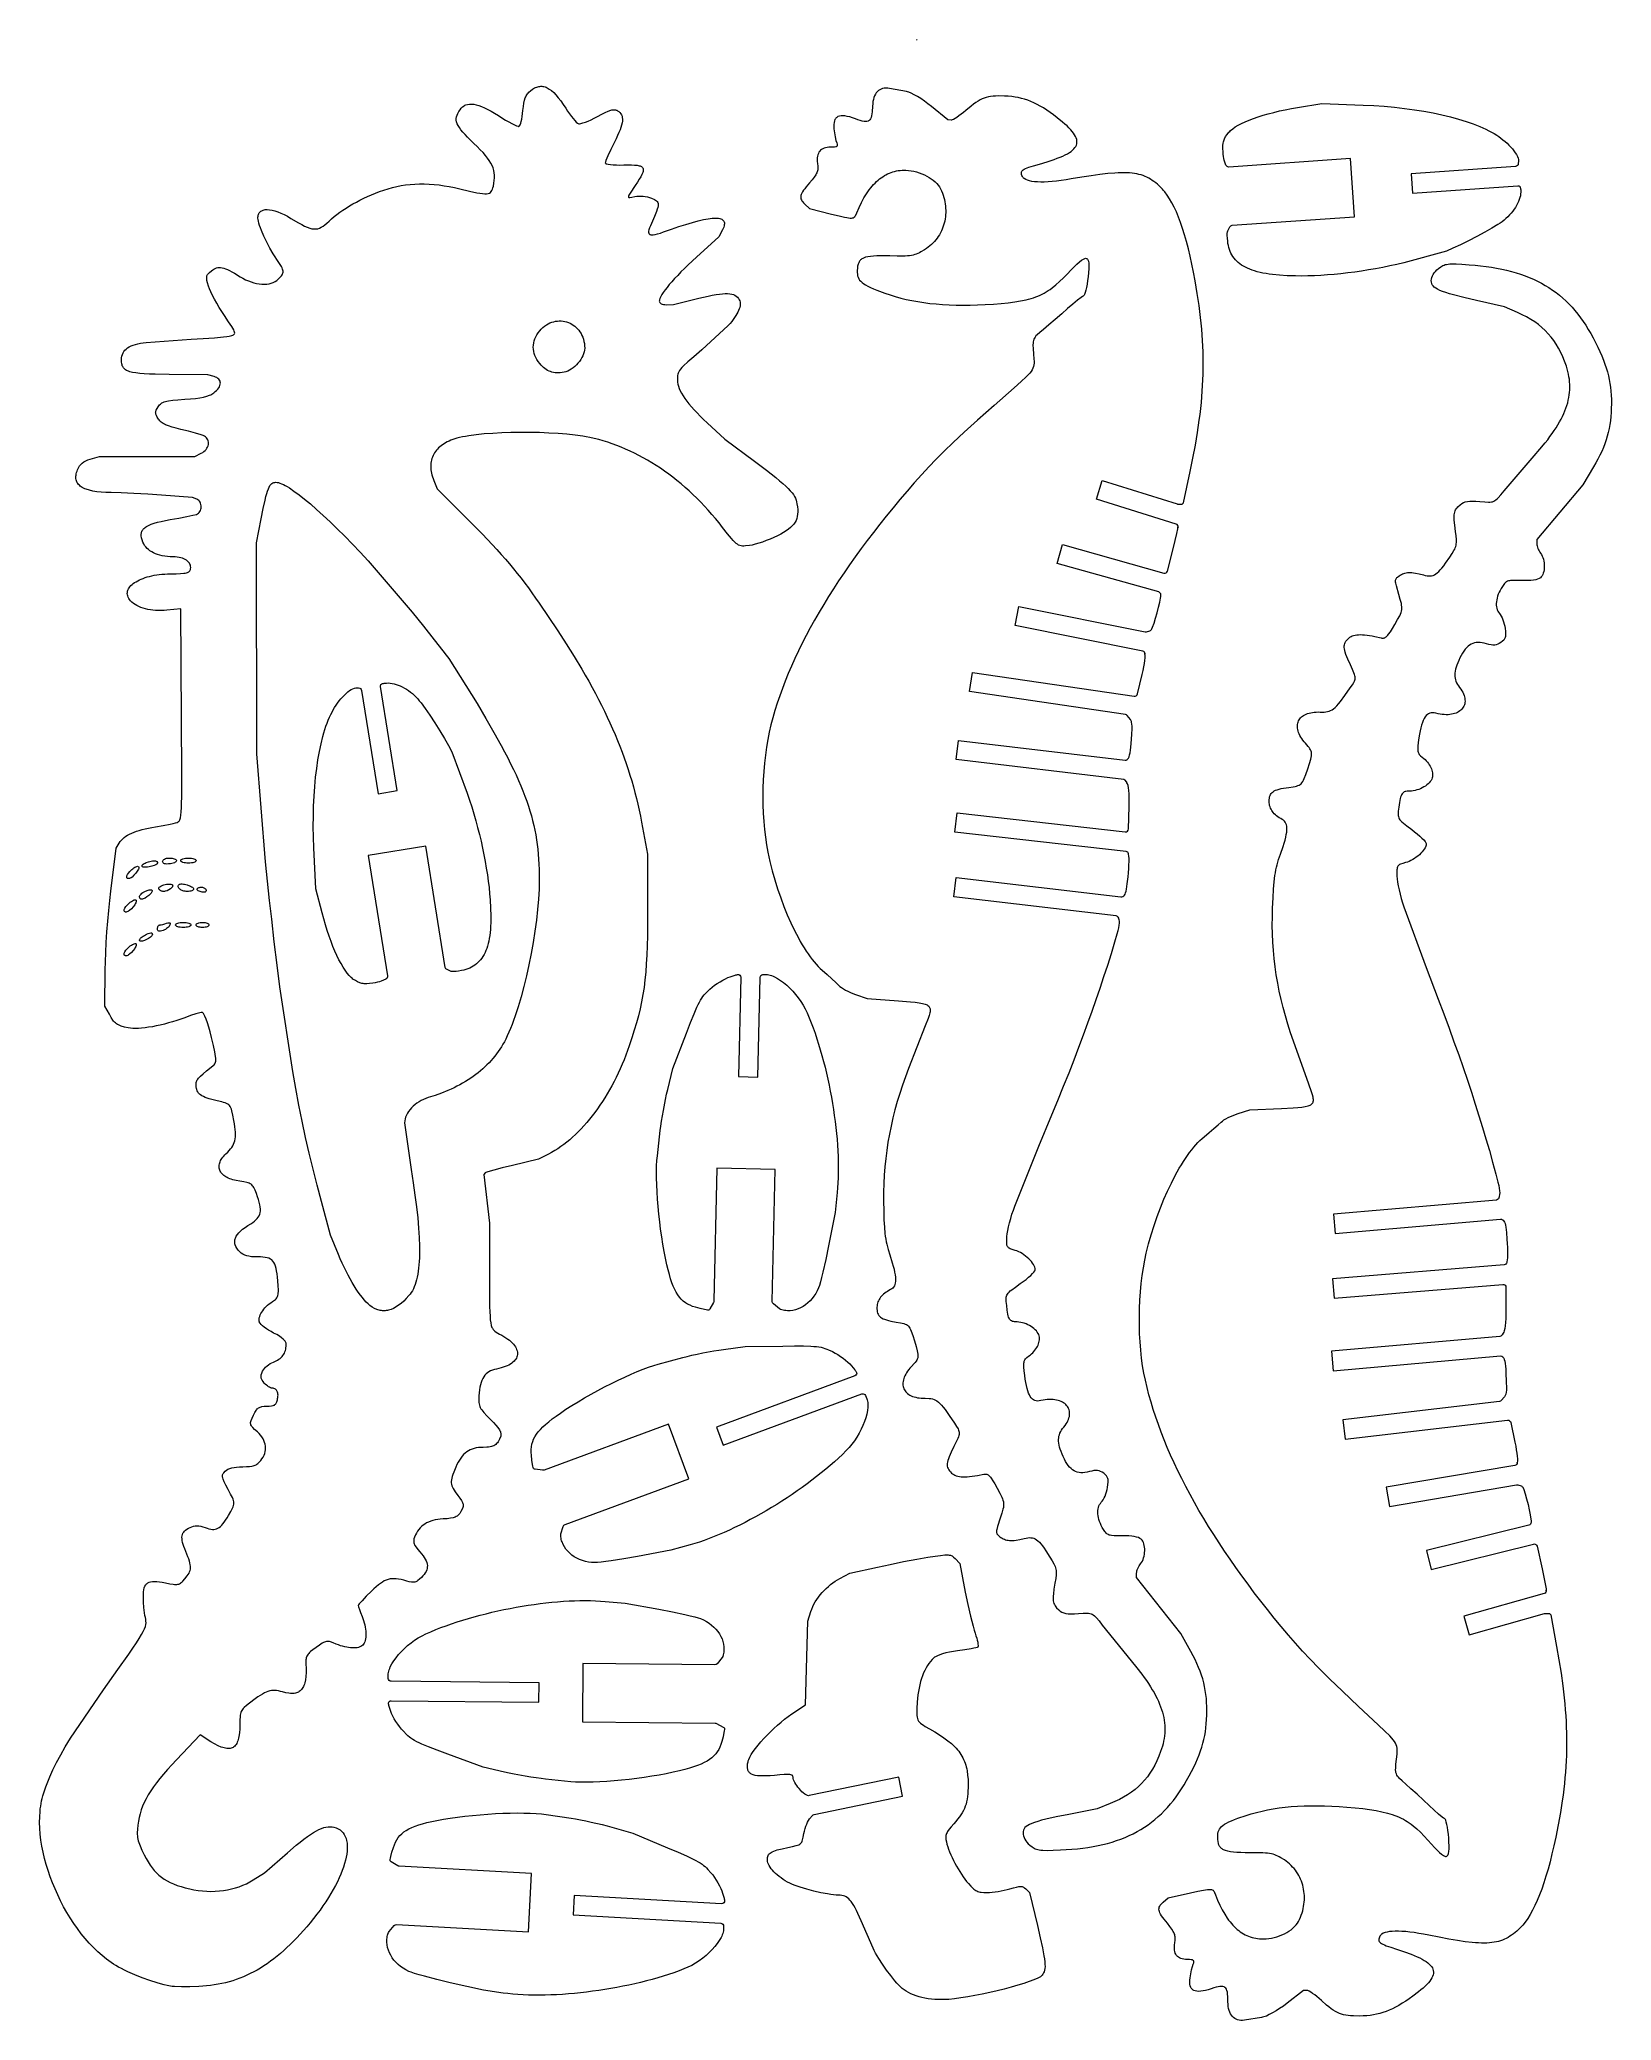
# Model space of a CAD drawing. Header units: millimetres. Extents: x -81 to 81, y -102 to 102.
import ezdxf

# ---------------------------------------------------------------- set-up
doc = ezdxf.new("R2010")
doc.units = ezdxf.units.MM
doc.header["$MEASUREMENT"] = 0

msp = doc.modelspace()

# ---------------------------------------------------------------- linework, layer by layer
at = {"lineweight": 5}
msp.add_open_spline([(9.4352, 101.8183), (9.4352, 101.8183), (9.372, 101.7574), (9.372, 101.7574)], degree=3, dxfattribs=at)
for points, knots in [([(-64.4469, -98.3344), (-64.4469, -98.3344), (-64.0369, -98.3106), (-64.0369, -98.3106), (-64.0369, -98.3106), (-64.0369, -98.3106), (-63.6327, -98.2765), (-63.6327, -98.2765), (-63.6327, -98.2765), (-63.6327, -98.2765), (-63.2339, -98.232), (-63.2339, -98.232), (-63.2339, -98.232), (-63.2339, -98.232), (-62.8405, -98.1768), (-62.8405, -98.1768), (-62.8405, -98.1768), (-62.8405, -98.1768), (-62.452, -98.111), (-62.452, -98.111), (-62.452, -98.111), (-62.452, -98.111), (-62.0684, -98.0343), (-62.0684, -98.0343), (-62.0684, -98.0343), (-62.0684, -98.0343), (-61.6893, -97.9466), (-61.6893, -97.9466), (-61.6893, -97.9466), (-61.6893, -97.9466), (-61.3144, -97.8478), (-61.3144, -97.8478), (-61.3144, -97.8478), (-61.3144, -97.8478), (-60.9437, -97.7378), (-60.9437, -97.7378), (-60.9437, -97.7378), (-60.9437, -97.7378), (-60.5768, -97.6163), (-60.5768, -97.6163), (-60.5768, -97.6163), (-60.5768, -97.6163), (-60.2135, -97.4833), (-60.2135, -97.4833), (-60.2135, -97.4833), (-60.2135, -97.4833), (-59.8535, -97.3386), (-59.8535, -97.3386), (-59.8535, -97.3386), (-59.8535, -97.3386), (-59.4967, -97.1821), (-59.4967, -97.1821), (-59.4967, -97.1821), (-59.4967, -97.1821), (-59.1427, -97.0137), (-59.1427, -97.0137), (-59.1427, -97.0137), (-59.1427, -97.0137), (-58.7914, -96.8332), (-58.7914, -96.8332), (-58.7914, -96.8332), (-58.7914, -96.8332), (-58.4425, -96.6404), (-58.4425, -96.6404), (-58.4425, -96.6404), (-58.4425, -96.6404), (-58.0957, -96.4353), (-58.0957, -96.4353), (-58.0957, -96.4353), (-58.0957, -96.4353), (-57.7509, -96.2177), (-57.7509, -96.2177), (-57.7509, -96.2177), (-57.7509, -96.2177), (-57.4077, -95.9875), (-57.4077, -95.9875), (-57.4077, -95.9875), (-57.4077, -95.9875), (-57.066, -95.7445), (-57.066, -95.7445), (-57.066, -95.7445), (-57.066, -95.7445), (-56.7255, -95.4887), (-56.7255, -95.4887), (-56.7255, -95.4887), (-56.7255, -95.4887), (-56.3859, -95.2197), (-56.3859, -95.2197), (-56.3859, -95.2197), (-56.3859, -95.2197), (-56.0471, -94.9376), (-56.0471, -94.9376), (-56.0471, -94.9376), (-56.0471, -94.9376), (-55.7088, -94.6422), (-55.7088, -94.6422), (-55.7088, -94.6422), (-55.7088, -94.6422), (-55.3707, -94.3334), (-55.3707, -94.3334), (-55.3707, -94.3334), (-55.3707, -94.3334), (-55.0326, -94.011), (-55.0326, -94.011), (-55.0326, -94.011), (-55.0326, -94.011), (-54.6943, -93.6748), (-54.6943, -93.6748), (-54.6943, -93.6748), (-54.6943, -93.6748), (-54.3556, -93.3248), (-54.3556, -93.3248), (-54.3556, -93.3248), (-54.3556, -93.3248), (-54.0161, -92.9608), (-54.0161, -92.9608), (-54.0161, -92.9608), (-54.0161, -92.9608), (-53.6757, -92.5826), (-53.6757, -92.5826), (-53.6757, -92.5826), (-53.6757, -92.5826), (-53.3341, -92.1902), (-53.3341, -92.1902), (-53.3341, -92.1902), (-53.3341, -92.1902), (-52.9911, -91.7834), (-52.9911, -91.7834), (-52.9911, -91.7834), (-52.9911, -91.7834), (-52.6354, -91.3459), (-52.6354, -91.3459), (-52.6354, -91.3459), (-52.6354, -91.3459), (-52.296, -90.91), (-52.296, -90.91), (-52.296, -90.91), (-52.296, -90.91), (-51.9731, -90.4764), (-51.9731, -90.4764), (-51.9731, -90.4764), (-51.9731, -90.4764), (-51.6669, -90.0459), (-51.6669, -90.0459), (-51.6669, -90.0459), (-51.6669, -90.0459), (-51.3774, -89.6191), (-51.3774, -89.6191), (-51.3774, -89.6191), (-51.3774, -89.6191), (-51.105, -89.1967), (-51.105, -89.1967), (-51.105, -89.1967), (-51.105, -89.1967), (-50.8497, -88.7793), (-50.8497, -88.7793), (-50.8497, -88.7793), (-50.8497, -88.7793), (-50.6117, -88.3676), (-50.6117, -88.3676), (-50.6117, -88.3676), (-50.6117, -88.3676), (-50.3913, -87.9624), (-50.3913, -87.9624), (-50.3913, -87.9624), (-50.3913, -87.9624), (-50.1885, -87.5642), (-50.1885, -87.5642), (-50.1885, -87.5642), (-50.1885, -87.5642), (-50.0036, -87.1738), (-50.0036, -87.1738), (-50.0036, -87.1738), (-50.0036, -87.1738), (-49.8366, -86.7918), (-49.8366, -86.7918), (-49.8366, -86.7918), (-49.8366, -86.7918), (-49.6878, -86.4189), (-49.6878, -86.4189), (-49.6878, -86.4189), (-49.6878, -86.4189), (-49.5574, -86.0559), (-49.5574, -86.0559), (-49.5574, -86.0559), (-49.5574, -86.0559), (-49.4455, -85.7032), (-49.4455, -85.7032), (-49.4455, -85.7032), (-49.4455, -85.7032), (-49.3522, -85.3617), (-49.3522, -85.3617), (-49.3522, -85.3617), (-49.3522, -85.3617), (-49.2779, -85.0321), (-49.2779, -85.0321), (-49.2779, -85.0321), (-49.2779, -85.0321), (-49.2225, -84.7149), (-49.2225, -84.7149), (-49.2225, -84.7149), (-49.2225, -84.7149), (-49.1863, -84.4109), (-49.1863, -84.4109), (-49.1863, -84.4109), (-49.1863, -84.4109), (-49.1695, -84.1207), (-49.1695, -84.1207), (-49.1695, -84.1207), (-49.1695, -84.1207), (-49.1722, -83.8451), (-49.1722, -83.8451), (-49.1722, -83.8451), (-49.1722, -83.8451), (-49.1946, -83.5846), (-49.1946, -83.5846), (-49.1946, -83.5846), (-49.1946, -83.5846), (-49.2368, -83.3401), (-49.2368, -83.3401), (-49.2368, -83.3401), (-49.2368, -83.3401), (-49.2991, -83.112), (-49.2991, -83.112), (-49.2991, -83.112), (-49.2991, -83.112), (-49.3816, -82.9012), (-49.3816, -82.9012), (-49.3816, -82.9012), (-49.3816, -82.9012), (-49.4845, -82.7083), (-49.4845, -82.7083), (-49.4845, -82.7083), (-49.4845, -82.7083), (-49.6079, -82.534), (-49.6079, -82.534), (-49.6079, -82.534), (-49.6079, -82.534), (-49.752, -82.3789), (-49.752, -82.3789), (-49.752, -82.3789), (-49.752, -82.3789), (-49.917, -82.2438), (-49.917, -82.2438), (-49.917, -82.2438), (-49.917, -82.2438), (-50.103, -82.1293), (-50.103, -82.1293), (-50.103, -82.1293), (-50.103, -82.1293), (-50.3102, -82.036), (-50.3102, -82.036), (-50.3102, -82.036), (-50.3102, -82.036), (-50.5388, -81.9648), (-50.5388, -81.9648), (-50.5388, -81.9648), (-50.5388, -81.9648), (-50.7358, -81.9264), (-50.7358, -81.9264), (-50.7358, -81.9264), (-50.7358, -81.9264), (-50.9373, -81.9101), (-50.9373, -81.9101), (-50.9373, -81.9101), (-50.9373, -81.9101), (-51.1452, -81.9168), (-51.1452, -81.9168), (-51.1452, -81.9168), (-51.1452, -81.9168), (-51.3616, -81.9477), (-51.3616, -81.9477), (-51.3616, -81.9477), (-51.3616, -81.9477), (-51.5883, -82.0038), (-51.5883, -82.0038), (-51.5883, -82.0038), (-51.5883, -82.0038), (-51.8272, -82.0861), (-51.8272, -82.0861), (-51.8272, -82.0861), (-51.8272, -82.0861), (-52.0803, -82.1957), (-52.0803, -82.1957), (-52.0803, -82.1957), (-52.0803, -82.1957), (-52.3495, -82.3337), (-52.3495, -82.3337), (-52.3495, -82.3337), (-52.3495, -82.3337), (-52.6367, -82.5011), (-52.6367, -82.5011), (-52.6367, -82.5011), (-52.6367, -82.5011), (-52.9438, -82.699), (-52.9438, -82.699), (-52.9438, -82.699), (-52.9438, -82.699), (-53.2728, -82.9284), (-53.2728, -82.9284), (-53.2728, -82.9284), (-53.2728, -82.9284), (-53.6256, -83.1904), (-53.6256, -83.1904), (-53.6256, -83.1904), (-53.6256, -83.1904), (-54.0041, -83.486), (-54.0041, -83.486), (-54.0041, -83.486), (-54.0041, -83.486), (-54.4102, -83.8162), (-54.4102, -83.8162), (-54.4102, -83.8162), (-54.4102, -83.8162), (-55.3131, -84.5851), (-55.3131, -84.5851), (-55.3131, -84.5851), (-55.3131, -84.5851), (-57.6841, -86.6524), (-57.6841, -86.6524), (-57.6841, -86.6524), (-57.6841, -86.6524), (-58.8359, -87.3829), (-58.8359, -87.3829), (-58.8359, -87.3829), (-58.8359, -87.3829), (-59.174, -87.5832), (-59.174, -87.5832), (-59.174, -87.5832), (-59.174, -87.5832), (-59.5272, -87.7653), (-59.5272, -87.7653), (-59.5272, -87.7653), (-59.5272, -87.7653), (-59.8943, -87.9289), (-59.8943, -87.9289), (-59.8943, -87.9289), (-59.8943, -87.9289), (-60.274, -88.074), (-60.274, -88.074), (-60.274, -88.074), (-60.274, -88.074), (-60.6651, -88.2003), (-60.6651, -88.2003), (-60.6651, -88.2003), (-60.6651, -88.2003), (-61.0664, -88.3076), (-61.0664, -88.3076), (-61.0664, -88.3076), (-61.0664, -88.3076), (-61.4767, -88.3958), (-61.4767, -88.3958), (-61.4767, -88.3958), (-61.4767, -88.3958), (-61.8948, -88.4648), (-61.8948, -88.4648), (-61.8948, -88.4648), (-61.8948, -88.4648), (-62.3194, -88.5143), (-62.3194, -88.5143), (-62.3194, -88.5143), (-62.3194, -88.5143), (-62.7494, -88.5442), (-62.7494, -88.5442), (-62.7494, -88.5442), (-62.7494, -88.5442), (-63.1835, -88.5543), (-63.1835, -88.5543), (-63.1835, -88.5543), (-63.1835, -88.5543), (-63.6204, -88.5444), (-63.6204, -88.5444), (-63.6204, -88.5444), (-63.6204, -88.5444), (-64.0591, -88.5144), (-64.0591, -88.5144), (-64.0591, -88.5144), (-64.0591, -88.5144), (-64.4982, -88.4641), (-64.4982, -88.4641), (-64.4982, -88.4641), (-64.4982, -88.4641), (-64.9366, -88.3932), (-64.9366, -88.3932), (-64.9366, -88.3932), (-64.9366, -88.3932), (-65.3729, -88.3018), (-65.3729, -88.3018), (-65.3729, -88.3018), (-65.3729, -88.3018), (-65.8324, -88.1874), (-65.8324, -88.1874), (-65.8324, -88.1874), (-65.8324, -88.1874), (-66.2604, -88.0658), (-66.2604, -88.0658), (-66.2604, -88.0658), (-66.2604, -88.0658), (-66.659, -87.9358), (-66.659, -87.9358), (-66.659, -87.9358), (-66.659, -87.9358), (-67.03, -87.7958), (-67.03, -87.7958), (-67.03, -87.7958), (-67.03, -87.7958), (-67.3755, -87.6443), (-67.3755, -87.6443), (-67.3755, -87.6443), (-67.3755, -87.6443), (-67.6973, -87.48), (-67.6973, -87.48), (-67.6973, -87.48), (-67.6973, -87.48), (-67.9974, -87.3014), (-67.9974, -87.3014), (-67.9974, -87.3014), (-67.9974, -87.3014), (-68.2777, -87.1069), (-68.2777, -87.1069), (-68.2777, -87.1069), (-68.2777, -87.1069), (-68.5402, -86.8953), (-68.5402, -86.8953), (-68.5402, -86.8953), (-68.5402, -86.8953), (-68.7868, -86.6649), (-68.7868, -86.6649), (-68.7868, -86.6649), (-68.7868, -86.6649), (-69.0195, -86.4144), (-69.0195, -86.4144), (-69.0195, -86.4144), (-69.0195, -86.4144), (-69.2402, -86.1423), (-69.2402, -86.1423), (-69.2402, -86.1423), (-69.2402, -86.1423), (-69.4508, -85.8472), (-69.4508, -85.8472), (-69.4508, -85.8472), (-69.4508, -85.8472), (-69.6533, -85.5276), (-69.6533, -85.5276), (-69.6533, -85.5276), (-69.6533, -85.5276), (-69.8496, -85.1821), (-69.8496, -85.1821), (-69.8496, -85.1821), (-69.8496, -85.1821), (-70.0416, -84.8091), (-70.0416, -84.8091), (-70.0416, -84.8091), (-70.0416, -84.8091), (-70.2826, -84.3071), (-70.2826, -84.3071), (-70.2826, -84.3071), (-70.2826, -84.3071), (-70.469, -83.8827), (-70.469, -83.8827), (-70.469, -83.8827), (-70.469, -83.8827), (-70.6057, -83.5142), (-70.6057, -83.5142), (-70.6057, -83.5142), (-70.6057, -83.5142), (-70.6569, -83.3441), (-70.6569, -83.3441), (-70.6569, -83.3441), (-70.6569, -83.3441), (-70.6974, -83.18), (-70.6974, -83.18), (-70.6974, -83.18), (-70.6974, -83.18), (-70.7278, -83.0189), (-70.7278, -83.0189), (-70.7278, -83.0189), (-70.7278, -83.0189), (-70.7487, -82.8584), (-70.7487, -82.8584), (-70.7487, -82.8584), (-70.7487, -82.8584), (-70.7607, -82.6956), (-70.7607, -82.6956), (-70.7607, -82.6956), (-70.7607, -82.6956), (-70.7644, -82.5279), (-70.7644, -82.5279), (-70.7644, -82.5279), (-70.7644, -82.5279), (-70.7493, -82.1668), (-70.7493, -82.1668), (-70.7493, -82.1668), (-70.7493, -82.1668), (-70.7079, -81.7535), (-70.7079, -81.7535), (-70.7079, -81.7535), (-70.7079, -81.7535), (-70.6506, -81.3537), (-70.6506, -81.3537), (-70.6506, -81.3537), (-70.6506, -81.3537), (-70.5736, -80.9609), (-70.5736, -80.9609), (-70.5736, -80.9609), (-70.5736, -80.9609), (-70.4756, -80.5729), (-70.4756, -80.5729), (-70.4756, -80.5729), (-70.4756, -80.5729), (-70.3555, -80.1876), (-70.3555, -80.1876), (-70.3555, -80.1876), (-70.3555, -80.1876), (-70.2119, -79.8031), (-70.2119, -79.8031), (-70.2119, -79.8031), (-70.2119, -79.8031), (-70.0437, -79.4172), (-70.0437, -79.4172), (-70.0437, -79.4172), (-70.0437, -79.4172), (-69.8497, -79.0278), (-69.8497, -79.0278), (-69.8497, -79.0278), (-69.8497, -79.0278), (-69.6286, -78.633), (-69.6286, -78.633), (-69.6286, -78.633), (-69.6286, -78.633), (-69.3793, -78.2305), (-69.3793, -78.2305), (-69.3793, -78.2305), (-69.3793, -78.2305), (-69.1004, -77.8183), (-69.1004, -77.8183), (-69.1004, -77.8183), (-69.1004, -77.8183), (-68.7907, -77.3944), (-68.7907, -77.3944), (-68.7907, -77.3944), (-68.7907, -77.3944), (-68.4491, -76.9566), (-68.4491, -76.9566), (-68.4491, -76.9566), (-68.4491, -76.9566), (-68.0743, -76.503), (-68.0743, -76.503), (-68.0743, -76.503), (-68.0743, -76.503), (-67.6651, -76.0314), (-67.6651, -76.0314), (-67.6651, -76.0314), (-67.6651, -76.0314), (-67.2203, -75.5397), (-67.2203, -75.5397), (-67.2203, -75.5397), (-67.2203, -75.5397), (-66.7386, -75.026), (-66.7386, -75.026), (-66.7386, -75.026), (-66.7386, -75.026), (-64.2985, -72.464), (-64.2985, -72.464), (-64.2985, -72.464), (-64.2985, -72.464), (-63.1873, -73.1655), (-63.1873, -73.1655), (-63.1873, -73.1655), (-63.1873, -73.1655), (-62.807, -73.393), (-62.807, -73.393), (-62.807, -73.393), (-62.807, -73.393), (-62.4551, -73.577), (-62.4551, -73.577), (-62.4551, -73.577), (-62.4551, -73.577), (-62.1311, -73.7172), (-62.1311, -73.7172), (-62.1311, -73.7172), (-62.1311, -73.7172), (-61.9794, -73.7707), (-61.9794, -73.7707), (-61.9794, -73.7707), (-61.9794, -73.7707), (-61.8345, -73.8131), (-61.8345, -73.8131), (-61.8345, -73.8131), (-61.8345, -73.8131), (-61.6963, -73.8444), (-61.6963, -73.8444), (-61.6963, -73.8444), (-61.6963, -73.8444), (-61.5647, -73.8646), (-61.5647, -73.8646), (-61.5647, -73.8646), (-61.5647, -73.8646), (-61.4397, -73.8735), (-61.4397, -73.8735), (-61.4397, -73.8735), (-61.4397, -73.8735), (-61.3212, -73.8712), (-61.3212, -73.8712), (-61.3212, -73.8712), (-61.3212, -73.8712), (-61.2092, -73.8576), (-61.2092, -73.8576), (-61.2092, -73.8576), (-61.2092, -73.8576), (-61.1035, -73.8327), (-61.1035, -73.8327), (-61.1035, -73.8327), (-61.1035, -73.8327), (-61.0041, -73.7964), (-61.0041, -73.7964), (-61.0041, -73.7964), (-61.0041, -73.7964), (-60.9109, -73.7488), (-60.9109, -73.7488), (-60.9109, -73.7488), (-60.9109, -73.7488), (-60.824, -73.6896), (-60.824, -73.6896), (-60.824, -73.6896), (-60.824, -73.6896), (-60.7431, -73.619), (-60.7431, -73.619), (-60.7431, -73.619), (-60.7431, -73.619), (-60.6682, -73.5369), (-60.6682, -73.5369), (-60.6682, -73.5369), (-60.6682, -73.5369), (-60.5994, -73.4432), (-60.5994, -73.4432), (-60.5994, -73.4432), (-60.5994, -73.4432), (-60.5364, -73.3379), (-60.5364, -73.3379), (-60.5364, -73.3379), (-60.5364, -73.3379), (-60.4792, -73.2209), (-60.4792, -73.2209), (-60.4792, -73.2209), (-60.4792, -73.2209), (-60.4278, -73.0923), (-60.4278, -73.0923), (-60.4278, -73.0923), (-60.4278, -73.0923), (-60.3821, -72.952), (-60.3821, -72.952), (-60.3821, -72.952), (-60.3821, -72.952), (-60.3421, -72.7998), (-60.3421, -72.7998), (-60.3421, -72.7998), (-60.3421, -72.7998), (-60.3076, -72.6359), (-60.3076, -72.6359), (-60.3076, -72.6359), (-60.3076, -72.6359), (-60.255, -72.2725), (-60.255, -72.2725), (-60.255, -72.2725), (-60.255, -72.2725), (-60.2238, -71.8614), (-60.2238, -71.8614), (-60.2238, -71.8614), (-60.2238, -71.8614), (-60.2136, -71.4022), (-60.2136, -71.4022), (-60.2136, -71.4022), (-60.2136, -71.4022), (-60.2091, -70.9484), (-60.2091, -70.9484), (-60.2091, -70.9484), (-60.2091, -70.9484), (-60.1896, -70.5878), (-60.1896, -70.5878), (-60.1896, -70.5878), (-60.1896, -70.5878), (-60.1712, -70.4359), (-60.1712, -70.4359), (-60.1712, -70.4359), (-60.1712, -70.4359), (-60.1454, -70.2993), (-60.1454, -70.2993), (-60.1454, -70.2993), (-60.1454, -70.2993), (-60.1111, -70.1756), (-60.1111, -70.1756), (-60.1111, -70.1756), (-60.1111, -70.1756), (-60.0672, -70.0619), (-60.0672, -70.0619), (-60.0672, -70.0619), (-60.0672, -70.0619), (-60.0123, -69.9558), (-60.0123, -69.9558), (-60.0123, -69.9558), (-60.0123, -69.9558), (-59.9453, -69.8545), (-59.9453, -69.8545), (-59.9453, -69.8545), (-59.9453, -69.8545), (-59.8651, -69.7555), (-59.8651, -69.7555), (-59.8651, -69.7555), (-59.8651, -69.7555), (-59.7705, -69.6561), (-59.7705, -69.6561), (-59.7705, -69.6561), (-59.7705, -69.6561), (-59.5332, -69.4456), (-59.5332, -69.4456), (-59.5332, -69.4456), (-59.5332, -69.4456), (-59.2239, -69.202), (-59.2239, -69.202), (-59.2239, -69.202), (-59.2239, -69.202), (-58.624, -68.7524), (-58.624, -68.7524), (-58.624, -68.7524), (-58.624, -68.7524), (-58.3629, -68.5672), (-58.3629, -68.5672), (-58.3629, -68.5672), (-58.3629, -68.5672), (-58.1236, -68.407), (-58.1236, -68.407), (-58.1236, -68.407), (-58.1236, -68.407), (-57.9028, -68.2708), (-57.9028, -68.2708), (-57.9028, -68.2708), (-57.9028, -68.2708), (-57.6976, -68.1575), (-57.6976, -68.1575), (-57.6976, -68.1575), (-57.6976, -68.1575), (-57.5048, -68.0661), (-57.5048, -68.0661), (-57.5048, -68.0661), (-57.5048, -68.0661), (-57.3213, -67.9955), (-57.3213, -67.9955), (-57.3213, -67.9955), (-57.3213, -67.9955), (-57.144, -67.9447), (-57.144, -67.9447), (-57.144, -67.9447), (-57.144, -67.9447), (-56.9698, -67.9126), (-56.9698, -67.9126), (-56.9698, -67.9126), (-56.9698, -67.9126), (-56.7957, -67.8982), (-56.7957, -67.8982), (-56.7957, -67.8982), (-56.7957, -67.8982), (-56.6184, -67.9005), (-56.6184, -67.9005), (-56.6184, -67.9005), (-56.6184, -67.9005), (-56.4349, -67.9183), (-56.4349, -67.9183), (-56.4349, -67.9183), (-56.4349, -67.9183), (-56.242, -67.9507), (-56.242, -67.9507), (-56.242, -67.9507), (-56.242, -67.9507), (-56.0368, -67.9967), (-56.0368, -67.9967), (-56.0368, -67.9967), (-56.0368, -67.9967), (-55.816, -68.0551), (-55.816, -68.0551), (-55.816, -68.0551), (-55.816, -68.0551), (-55.4767, -68.1388), (-55.4767, -68.1388), (-55.4767, -68.1388), (-55.4767, -68.1388), (-55.166, -68.1912), (-55.166, -68.1912), (-55.166, -68.1912), (-55.166, -68.1912), (-55.0211, -68.2053), (-55.0211, -68.2053), (-55.0211, -68.2053), (-55.0211, -68.2053), (-54.8832, -68.2114), (-54.8832, -68.2114), (-54.8832, -68.2114), (-54.8832, -68.2114), (-54.752, -68.2091), (-54.752, -68.2091), (-54.752, -68.2091), (-54.752, -68.2091), (-54.6276, -68.1985), (-54.6276, -68.1985), (-54.6276, -68.1985), (-54.6276, -68.1985), (-54.5098, -68.1794), (-54.5098, -68.1794), (-54.5098, -68.1794), (-54.5098, -68.1794), (-54.3985, -68.1518), (-54.3985, -68.1518), (-54.3985, -68.1518), (-54.3985, -68.1518), (-54.2936, -68.1154), (-54.2936, -68.1154), (-54.2936, -68.1154), (-54.2936, -68.1154), (-54.1951, -68.0703), (-54.1951, -68.0703), (-54.1951, -68.0703), (-54.1951, -68.0703), (-54.1029, -68.0162), (-54.1029, -68.0162), (-54.1029, -68.0162), (-54.1029, -68.0162), (-54.0169, -67.9531), (-54.0169, -67.9531), (-54.0169, -67.9531), (-54.0169, -67.9531), (-53.9369, -67.8809), (-53.9369, -67.8809), (-53.9369, -67.8809), (-53.9369, -67.8809), (-53.8629, -67.7995), (-53.8629, -67.7995), (-53.8629, -67.7995), (-53.8629, -67.7995), (-53.7949, -67.7087), (-53.7949, -67.7087), (-53.7949, -67.7087), (-53.7949, -67.7087), (-53.7326, -67.6084), (-53.7326, -67.6084), (-53.7326, -67.6084), (-53.7326, -67.6084), (-53.6761, -67.4987), (-53.6761, -67.4987), (-53.6761, -67.4987), (-53.6761, -67.4987), (-53.6252, -67.3792), (-53.6252, -67.3792), (-53.6252, -67.3792), (-53.6252, -67.3792), (-53.5799, -67.25), (-53.5799, -67.25), (-53.5799, -67.25), (-53.5799, -67.25), (-53.5401, -67.1109), (-53.5401, -67.1109), (-53.5401, -67.1109), (-53.5401, -67.1109), (-53.4764, -66.8026), (-53.4764, -66.8026), (-53.4764, -66.8026), (-53.4764, -66.8026), (-53.4335, -66.4534), (-53.4335, -66.4534), (-53.4335, -66.4534), (-53.4335, -66.4534), (-53.4107, -66.0626), (-53.4107, -66.0626), (-53.4107, -66.0626), (-53.4107, -66.0626), (-53.4072, -65.6293), (-53.4072, -65.6293), (-53.4072, -65.6293), (-53.4072, -65.6293), (-53.4224, -65.1525), (-53.4224, -65.1525), (-53.4224, -65.1525), (-53.4224, -65.1525), (-53.4271, -64.8823), (-53.4271, -64.8823), (-53.4271, -64.8823), (-53.4271, -64.8823), (-53.4209, -64.7631), (-53.4209, -64.7631), (-53.4209, -64.7631), (-53.4209, -64.7631), (-53.4077, -64.6526), (-53.4077, -64.6526), (-53.4077, -64.6526), (-53.4077, -64.6526), (-53.3868, -64.5494), (-53.3868, -64.5494), (-53.3868, -64.5494), (-53.3868, -64.5494), (-53.3571, -64.452), (-53.3571, -64.452), (-53.3571, -64.452), (-53.3571, -64.452), (-53.3178, -64.3589), (-53.3178, -64.3589), (-53.3178, -64.3589), (-53.3178, -64.3589), (-53.2681, -64.2687), (-53.2681, -64.2687), (-53.2681, -64.2687), (-53.2681, -64.2687), (-53.2069, -64.18), (-53.2069, -64.18), (-53.2069, -64.18), (-53.2069, -64.18), (-53.1334, -64.0912), (-53.1334, -64.0912), (-53.1334, -64.0912), (-53.1334, -64.0912), (-53.0467, -64.0011), (-53.0467, -64.0011), (-53.0467, -64.0011), (-53.0467, -64.0011), (-52.9459, -63.908), (-52.9459, -63.908), (-52.9459, -63.908), (-52.9459, -63.908), (-52.6984, -63.7075), (-52.6984, -63.7075), (-52.6984, -63.7075), (-52.6984, -63.7075), (-52.3838, -63.478), (-52.3838, -63.478), (-52.3838, -63.478), (-52.3838, -63.478), (-52.0294, -63.2306), (-52.0294, -63.2306), (-52.0294, -63.2306), (-52.0294, -63.2306), (-51.748, -63.0492), (-51.748, -63.0492), (-51.748, -63.0492), (-51.748, -63.0492), (-51.6274, -62.982), (-51.6274, -62.982), (-51.6274, -62.982), (-51.6274, -62.982), (-51.5165, -62.9299), (-51.5165, -62.9299), (-51.5165, -62.9299), (-51.5165, -62.9299), (-51.4122, -62.8923), (-51.4122, -62.8923), (-51.4122, -62.8923), (-51.4122, -62.8923), (-51.3118, -62.8688), (-51.3118, -62.8688), (-51.3118, -62.8688), (-51.3118, -62.8688), (-51.2123, -62.8589), (-51.2123, -62.8589), (-51.2123, -62.8589), (-51.2123, -62.8589), (-51.111, -62.8622), (-51.111, -62.8622), (-51.111, -62.8622), (-51.111, -62.8622), (-51.0048, -62.8781), (-51.0048, -62.8781), (-51.0048, -62.8781), (-51.0048, -62.8781), (-50.8909, -62.9061), (-50.8909, -62.9061), (-50.8909, -62.9061), (-50.8909, -62.9061), (-50.6286, -62.9968), (-50.6286, -62.9968), (-50.6286, -62.9968), (-50.6286, -62.9968), (-50.3009, -63.1304), (-50.3009, -63.1304), (-50.3009, -63.1304), (-50.3009, -63.1304), (-50.0788, -63.2183), (-50.0788, -63.2183), (-50.0788, -63.2183), (-50.0788, -63.2183), (-49.8595, -63.2955), (-49.8595, -63.2955), (-49.8595, -63.2955), (-49.8595, -63.2955), (-49.6439, -63.362), (-49.6439, -63.362), (-49.6439, -63.362), (-49.6439, -63.362), (-49.4328, -63.4176), (-49.4328, -63.4176), (-49.4328, -63.4176), (-49.4328, -63.4176), (-49.2272, -63.4624), (-49.2272, -63.4624), (-49.2272, -63.4624), (-49.2272, -63.4624), (-49.0278, -63.4963), (-49.0278, -63.4963), (-49.0278, -63.4963), (-49.0278, -63.4963), (-48.8356, -63.5193), (-48.8356, -63.5193), (-48.8356, -63.5193), (-48.8356, -63.5193), (-48.6513, -63.5313), (-48.6513, -63.5313), (-48.6513, -63.5313), (-48.6513, -63.5313), (-48.4759, -63.5325), (-48.4759, -63.5325), (-48.4759, -63.5325), (-48.4759, -63.5325), (-48.3101, -63.5226), (-48.3101, -63.5226), (-48.3101, -63.5226), (-48.3101, -63.5226), (-48.1548, -63.5017), (-48.1548, -63.5017), (-48.1548, -63.5017), (-48.1548, -63.5017), (-48.011, -63.4697), (-48.011, -63.4697), (-48.011, -63.4697), (-48.011, -63.4697), (-47.8794, -63.4267), (-47.8794, -63.4267), (-47.8794, -63.4267), (-47.8794, -63.4267), (-47.7608, -63.3725), (-47.7608, -63.3725), (-47.7608, -63.3725), (-47.7608, -63.3725), (-47.6563, -63.3072), (-47.6563, -63.3072), (-47.6563, -63.3072), (-47.6563, -63.3072), (-47.5665, -63.2307), (-47.5665, -63.2307), (-47.5665, -63.2307), (-47.5665, -63.2307), (-47.4904, -63.1384), (-47.4904, -63.1384), (-47.4904, -63.1384), (-47.4904, -63.1384), (-47.4253, -63.0259), (-47.4253, -63.0259), (-47.4253, -63.0259), (-47.4253, -63.0259), (-47.3712, -62.8949), (-47.3712, -62.8949), (-47.3712, -62.8949), (-47.3712, -62.8949), (-47.328, -62.7471), (-47.328, -62.7471), (-47.328, -62.7471), (-47.328, -62.7471), (-47.2958, -62.5842), (-47.2958, -62.5842), (-47.2958, -62.5842), (-47.2958, -62.5842), (-47.2743, -62.4078), (-47.2743, -62.4078), (-47.2743, -62.4078), (-47.2743, -62.4078), (-47.2637, -62.2198), (-47.2637, -62.2198), (-47.2637, -62.2198), (-47.2637, -62.2198), (-47.2638, -62.0218), (-47.2638, -62.0218), (-47.2638, -62.0218), (-47.2638, -62.0218), (-47.2745, -61.8155), (-47.2745, -61.8155), (-47.2745, -61.8155), (-47.2745, -61.8155), (-47.296, -61.6025), (-47.296, -61.6025), (-47.296, -61.6025), (-47.296, -61.6025), (-47.328, -61.3847), (-47.328, -61.3847), (-47.328, -61.3847), (-47.328, -61.3847), (-47.3707, -61.1637), (-47.3707, -61.1637), (-47.3707, -61.1637), (-47.3707, -61.1637), (-47.4238, -60.9412), (-47.4238, -60.9412), (-47.4238, -60.9412), (-47.4238, -60.9412), (-47.4874, -60.7189), (-47.4874, -60.7189), (-47.4874, -60.7189), (-47.4874, -60.7189), (-47.5614, -60.4985), (-47.5614, -60.4985), (-47.5614, -60.4985), (-47.5614, -60.4985), (-47.6458, -60.2817), (-47.6458, -60.2817), (-47.6458, -60.2817), (-47.6458, -60.2817), (-47.7999, -59.8999), (-47.7999, -59.8999), (-47.7999, -59.8999), (-47.7999, -59.8999), (-47.9261, -59.5625), (-47.9261, -59.5625), (-47.9261, -59.5625), (-47.9261, -59.5625), (-48.0114, -59.3061), (-48.0114, -59.3061), (-48.0114, -59.3061), (-48.0114, -59.3061), (-48.0427, -59.1672), (-48.0427, -59.1672), (-48.0427, -59.1672), (-48.0427, -59.1672), (-48.0152, -59.1076), (-48.0152, -59.1076), (-48.0152, -59.1076), (-48.0152, -59.1076), (-47.9364, -59.0007), (-47.9364, -59.0007), (-47.9364, -59.0007), (-47.9364, -59.0007), (-47.6468, -58.6692), (-47.6468, -58.6692), (-47.6468, -58.6692), (-47.6468, -58.6692), (-47.2183, -58.2208), (-47.2183, -58.2208), (-47.2183, -58.2208), (-47.2183, -58.2208), (-46.695, -57.7034), (-46.695, -57.7034), (-46.695, -57.7034), (-46.695, -57.7034), (-46.4381, -57.4605), (-46.4381, -57.4605), (-46.4381, -57.4605), (-46.4381, -57.4605), (-46.199, -57.2452), (-46.199, -57.2452), (-46.199, -57.2452), (-46.199, -57.2452), (-45.9746, -57.0567), (-45.9746, -57.0567), (-45.9746, -57.0567), (-45.9746, -57.0567), (-45.762, -56.8941), (-45.762, -56.8941), (-45.762, -56.8941), (-45.762, -56.8941), (-45.5582, -56.7566), (-45.5582, -56.7566), (-45.5582, -56.7566), (-45.5582, -56.7566), (-45.3603, -56.6434), (-45.3603, -56.6434), (-45.3603, -56.6434), (-45.3603, -56.6434), (-45.1654, -56.5535), (-45.1654, -56.5535), (-45.1654, -56.5535), (-45.1654, -56.5535), (-44.9704, -56.4862), (-44.9704, -56.4862), (-44.9704, -56.4862), (-44.9704, -56.4862), (-44.7725, -56.4406), (-44.7725, -56.4406), (-44.7725, -56.4406), (-44.7725, -56.4406), (-44.5687, -56.4158), (-44.5687, -56.4158), (-44.5687, -56.4158), (-44.5687, -56.4158), (-44.356, -56.411), (-44.356, -56.411), (-44.356, -56.411), (-44.356, -56.411), (-44.1315, -56.4254), (-44.1315, -56.4254), (-44.1315, -56.4254), (-44.1315, -56.4254), (-43.8923, -56.458), (-43.8923, -56.458), (-43.8923, -56.458), (-43.8923, -56.458), (-43.6353, -56.5082), (-43.6353, -56.5082), (-43.6353, -56.5082), (-43.6353, -56.5082), (-43.3576, -56.5749), (-43.3576, -56.5749), (-43.3576, -56.5749), (-43.3576, -56.5749), (-43.0563, -56.6574), (-43.0563, -56.6574), (-43.0563, -56.6574), (-43.0563, -56.6574), (-42.7937, -56.7267), (-42.7937, -56.7267), (-42.7937, -56.7267), (-42.7937, -56.7267), (-42.5735, -56.7679), (-42.5735, -56.7679), (-42.5735, -56.7679), (-42.5735, -56.7679), (-42.4759, -56.7772), (-42.4759, -56.7772), (-42.4759, -56.7772), (-42.4759, -56.7772), (-42.3849, -56.7784), (-42.3849, -56.7784), (-42.3849, -56.7784), (-42.3849, -56.7784), (-42.299, -56.7712), (-42.299, -56.7712), (-42.299, -56.7712), (-42.299, -56.7712), (-42.217, -56.7552), (-42.217, -56.7552), (-42.217, -56.7552), (-42.217, -56.7552), (-42.1374, -56.7302), (-42.1374, -56.7302), (-42.1374, -56.7302), (-42.1374, -56.7302), (-42.059, -56.6958), (-42.059, -56.6958), (-42.059, -56.6958), (-42.059, -56.6958), (-41.9804, -56.6517), (-41.9804, -56.6517), (-41.9804, -56.6517), (-41.9804, -56.6517), (-41.9002, -56.5974), (-41.9002, -56.5974), (-41.9002, -56.5974), (-41.9002, -56.5974), (-41.7297, -56.4572), (-41.7297, -56.4572), (-41.7297, -56.4572), (-41.7297, -56.4572), (-41.5367, -56.2725), (-41.5367, -56.2725), (-41.5367, -56.2725), (-41.5367, -56.2725), (-41.3887, -56.116), (-41.3887, -56.116), (-41.3887, -56.116), (-41.3887, -56.116), (-41.2614, -55.9628), (-41.2614, -55.9628), (-41.2614, -55.9628), (-41.2614, -55.9628), (-41.1551, -55.8119), (-41.1551, -55.8119), (-41.1551, -55.8119), (-41.1551, -55.8119), (-41.0696, -55.6626), (-41.0696, -55.6626), (-41.0696, -55.6626), (-41.0696, -55.6626), (-41.0052, -55.5138), (-41.0052, -55.5138), (-41.0052, -55.5138), (-41.0052, -55.5138), (-40.9617, -55.3648), (-40.9617, -55.3648), (-40.9617, -55.3648), (-40.9617, -55.3648), (-40.9394, -55.2146), (-40.9394, -55.2146), (-40.9394, -55.2146), (-40.9394, -55.2146), (-40.9382, -55.0623), (-40.9382, -55.0623), (-40.9382, -55.0623), (-40.9382, -55.0623), (-40.9582, -54.9071), (-40.9582, -54.9071), (-40.9582, -54.9071), (-40.9582, -54.9071), (-40.9995, -54.748), (-40.9995, -54.748), (-40.9995, -54.748), (-40.9995, -54.748), (-41.062, -54.5841), (-41.062, -54.5841), (-41.062, -54.5841), (-41.062, -54.5841), (-41.146, -54.4147), (-41.146, -54.4147), (-41.146, -54.4147), (-41.146, -54.4147), (-41.2513, -54.2387), (-41.2513, -54.2387), (-41.2513, -54.2387), (-41.2513, -54.2387), (-41.3782, -54.0552), (-41.3782, -54.0552), (-41.3782, -54.0552), (-41.3782, -54.0552), (-41.5265, -53.8635), (-41.5265, -53.8635), (-41.5265, -53.8635), (-41.5265, -53.8635), (-41.6964, -53.6625), (-41.6964, -53.6625), (-41.6964, -53.6625), (-41.6964, -53.6625), (-41.9157, -53.4044), (-41.9157, -53.4044), (-41.9157, -53.4044), (-41.9157, -53.4044), (-42.0863, -53.1816), (-42.0863, -53.1816), (-42.0863, -53.1816), (-42.0863, -53.1816), (-42.2112, -52.986), (-42.2112, -52.986), (-42.2112, -52.986), (-42.2112, -52.986), (-42.2574, -52.8959), (-42.2574, -52.8959), (-42.2574, -52.8959), (-42.2574, -52.8959), (-42.2933, -52.8095), (-42.2933, -52.8095), (-42.2933, -52.8095), (-42.2933, -52.8095), (-42.3193, -52.7259), (-42.3193, -52.7259), (-42.3193, -52.7259), (-42.3193, -52.7259), (-42.3357, -52.644), (-42.3357, -52.644), (-42.3357, -52.644), (-42.3357, -52.644), (-42.3429, -52.5629), (-42.3429, -52.5629), (-42.3429, -52.5629), (-42.3429, -52.5629), (-42.3412, -52.4814), (-42.3412, -52.4814), (-42.3412, -52.4814), (-42.3412, -52.4814), (-42.3129, -52.3134), (-42.3129, -52.3134), (-42.3129, -52.3134), (-42.3129, -52.3134), (-42.2537, -52.132), (-42.2537, -52.132), (-42.2537, -52.132), (-42.2537, -52.132), (-42.1622, -51.9163), (-42.1622, -51.9163), (-42.1622, -51.9163), (-42.1622, -51.9163), (-42.0596, -51.7146), (-42.0596, -51.7146), (-42.0596, -51.7146), (-42.0596, -51.7146), (-41.9456, -51.5266), (-41.9456, -51.5266), (-41.9456, -51.5266), (-41.9456, -51.5266), (-41.8199, -51.3523), (-41.8199, -51.3523), (-41.8199, -51.3523), (-41.8199, -51.3523), (-41.6824, -51.1914), (-41.6824, -51.1914), (-41.6824, -51.1914), (-41.6824, -51.1914), (-41.5328, -51.0439), (-41.5328, -51.0439), (-41.5328, -51.0439), (-41.5328, -51.0439), (-41.3708, -50.9095), (-41.3708, -50.9095), (-41.3708, -50.9095), (-41.3708, -50.9095), (-41.1963, -50.7882), (-41.1963, -50.7882), (-41.1963, -50.7882), (-41.1963, -50.7882), (-41.009, -50.6798), (-41.009, -50.6798), (-41.009, -50.6798), (-41.009, -50.6798), (-40.8087, -50.5841), (-40.8087, -50.5841), (-40.8087, -50.5841), (-40.8087, -50.5841), (-40.5951, -50.5009), (-40.5951, -50.5009), (-40.5951, -50.5009), (-40.5951, -50.5009), (-40.368, -50.4303), (-40.368, -50.4303), (-40.368, -50.4303), (-40.368, -50.4303), (-40.1272, -50.3719), (-40.1272, -50.3719), (-40.1272, -50.3719), (-40.1272, -50.3719), (-39.8725, -50.3256), (-39.8725, -50.3256), (-39.8725, -50.3256), (-39.8725, -50.3256), (-39.6035, -50.2914), (-39.6035, -50.2914), (-39.6035, -50.2914), (-39.6035, -50.2914), (-39.3202, -50.269), (-39.3202, -50.269), (-39.3202, -50.269), (-39.3202, -50.269), (-38.897, -50.2398), (-38.897, -50.2398), (-38.897, -50.2398), (-38.897, -50.2398), (-38.5544, -50.2017), (-38.5544, -50.2017), (-38.5544, -50.2017), (-38.5544, -50.2017), (-38.2796, -50.1494), (-38.2796, -50.1494), (-38.2796, -50.1494), (-38.2796, -50.1494), (-38.1637, -50.1162), (-38.1637, -50.1162), (-38.1637, -50.1162), (-38.1637, -50.1162), (-38.0601, -50.0775), (-38.0601, -50.0775), (-38.0601, -50.0775), (-38.0601, -50.0775), (-37.9671, -50.0325), (-37.9671, -50.0325), (-37.9671, -50.0325), (-37.9671, -50.0325), (-37.8832, -49.9806), (-37.8832, -49.9806), (-37.8832, -49.9806), (-37.8832, -49.9806), (-37.8068, -49.9212), (-37.8068, -49.9212), (-37.8068, -49.9212), (-37.8068, -49.9212), (-37.7363, -49.8534), (-37.7363, -49.8534), (-37.7363, -49.8534), (-37.7363, -49.8534), (-37.6701, -49.7767), (-37.6701, -49.7767), (-37.6701, -49.7767), (-37.6701, -49.7767), (-37.6068, -49.6905), (-37.6068, -49.6905), (-37.6068, -49.6905), (-37.6068, -49.6905), (-37.482, -49.4864), (-37.482, -49.4864), (-37.482, -49.4864), (-37.482, -49.4864), (-37.3634, -49.2641), (-37.3634, -49.2641), (-37.3634, -49.2641), (-37.3634, -49.2641), (-37.2841, -49.0776), (-37.2841, -49.0776), (-37.2841, -49.0776), (-37.2841, -49.0776), (-37.2602, -48.9931), (-37.2602, -48.9931), (-37.2602, -48.9931), (-37.2602, -48.9931), (-37.2472, -48.9117), (-37.2472, -48.9117), (-37.2472, -48.9117), (-37.2472, -48.9117), (-37.2456, -48.8316), (-37.2456, -48.8316), (-37.2456, -48.8316), (-37.2456, -48.8316), (-37.2557, -48.7509), (-37.2557, -48.7509), (-37.2557, -48.7509), (-37.2557, -48.7509), (-37.2778, -48.6676), (-37.2778, -48.6676), (-37.2778, -48.6676), (-37.2778, -48.6676), (-37.3125, -48.5798), (-37.3125, -48.5798), (-37.3125, -48.5798), (-37.3125, -48.5798), (-37.4209, -48.3829), (-37.4209, -48.3829), (-37.4209, -48.3829), (-37.4209, -48.3829), (-37.5837, -48.1449), (-37.5837, -48.1449), (-37.5837, -48.1449), (-37.5837, -48.1449), (-37.8041, -47.8504), (-37.8041, -47.8504), (-37.8041, -47.8504), (-37.8041, -47.8504), (-38.0839, -47.4691), (-38.0839, -47.4691), (-38.0839, -47.4691), (-38.0839, -47.4691), (-38.1952, -47.3009), (-38.1952, -47.3009), (-38.1952, -47.3009), (-38.1952, -47.3009), (-38.2876, -47.1436), (-38.2876, -47.1436), (-38.2876, -47.1436), (-38.2876, -47.1436), (-38.3615, -46.9939), (-38.3615, -46.9939), (-38.3615, -46.9939), (-38.3615, -46.9939), (-38.417, -46.8486), (-38.417, -46.8486), (-38.417, -46.8486), (-38.417, -46.8486), (-38.4543, -46.7047), (-38.4543, -46.7047), (-38.4543, -46.7047), (-38.4543, -46.7047), (-38.4737, -46.559), (-38.4737, -46.559), (-38.4737, -46.559), (-38.4737, -46.559), (-38.4755, -46.4083), (-38.4755, -46.4083), (-38.4755, -46.4083), (-38.4755, -46.4083), (-38.4597, -46.2494), (-38.4597, -46.2494), (-38.4597, -46.2494), (-38.4597, -46.2494), (-38.4268, -46.0791), (-38.4268, -46.0791), (-38.4268, -46.0791), (-38.4268, -46.0791), (-38.3768, -45.8945), (-38.3768, -45.8945), (-38.3768, -45.8945), (-38.3768, -45.8945), (-38.31, -45.6922), (-38.31, -45.6922), (-38.31, -45.6922), (-38.31, -45.6922), (-38.2267, -45.4691), (-38.2267, -45.4691), (-38.2267, -45.4691), (-38.2267, -45.4691), (-38.0112, -44.9479), (-38.0112, -44.9479), (-38.0112, -44.9479), (-38.0112, -44.9479), (-37.8909, -44.6823), (-37.8909, -44.6823), (-37.8909, -44.6823), (-37.8909, -44.6823), (-37.7664, -44.4374), (-37.7664, -44.4374), (-37.7664, -44.4374), (-37.7664, -44.4374), (-37.6369, -44.2129), (-37.6369, -44.2129), (-37.6369, -44.2129), (-37.6369, -44.2129), (-37.5017, -44.0082), (-37.5017, -44.0082), (-37.5017, -44.0082), (-37.5017, -44.0082), (-37.3602, -43.8227), (-37.3602, -43.8227), (-37.3602, -43.8227), (-37.3602, -43.8227), (-37.2117, -43.656), (-37.2117, -43.656), (-37.2117, -43.656), (-37.2117, -43.656), (-37.0554, -43.5076), (-37.0554, -43.5076), (-37.0554, -43.5076), (-37.0554, -43.5076), (-36.8906, -43.3769), (-36.8906, -43.3769), (-36.8906, -43.3769), (-36.8906, -43.3769), (-36.7167, -43.2635), (-36.7167, -43.2635), (-36.7167, -43.2635), (-36.7167, -43.2635), (-36.5329, -43.1669), (-36.5329, -43.1669), (-36.5329, -43.1669), (-36.5329, -43.1669), (-36.3386, -43.0865), (-36.3386, -43.0865), (-36.3386, -43.0865), (-36.3386, -43.0865), (-36.133, -43.0219), (-36.133, -43.0219), (-36.133, -43.0219), (-36.133, -43.0219), (-35.9154, -42.9725), (-35.9154, -42.9725), (-35.9154, -42.9725), (-35.9154, -42.9725), (-35.6852, -42.9378), (-35.6852, -42.9378), (-35.6852, -42.9378), (-35.6852, -42.9378), (-35.4416, -42.9174), (-35.4416, -42.9174), (-35.4416, -42.9174), (-35.4416, -42.9174), (-35.184, -42.9107), (-35.184, -42.9107), (-35.184, -42.9107), (-35.184, -42.9107), (-34.8048, -42.899), (-34.8048, -42.899), (-34.8048, -42.899), (-34.8048, -42.899), (-34.6388, -42.8833), (-34.6388, -42.8833), (-34.6388, -42.8833), (-34.6388, -42.8833), (-34.487, -42.8602), (-34.487, -42.8602), (-34.487, -42.8602), (-34.487, -42.8602), (-34.3484, -42.829), (-34.3484, -42.829), (-34.3484, -42.829), (-34.3484, -42.829), (-34.222, -42.789), (-34.222, -42.789), (-34.222, -42.789), (-34.222, -42.789), (-34.1068, -42.7395), (-34.1068, -42.7395), (-34.1068, -42.7395), (-34.1068, -42.7395), (-34.0015, -42.6799), (-34.0015, -42.6799), (-34.0015, -42.6799), (-34.0015, -42.6799), (-33.9053, -42.6094), (-33.9053, -42.6094), (-33.9053, -42.6094), (-33.9053, -42.6094), (-33.8171, -42.5273), (-33.8171, -42.5273), (-33.8171, -42.5273), (-33.8171, -42.5273), (-33.7358, -42.4331), (-33.7358, -42.4331), (-33.7358, -42.4331), (-33.7358, -42.4331), (-33.6603, -42.326), (-33.6603, -42.326), (-33.6603, -42.326), (-33.6603, -42.326), (-33.5896, -42.2053), (-33.5896, -42.2053), (-33.5896, -42.2053), (-33.5896, -42.2053), (-33.5226, -42.0704), (-33.5226, -42.0704), (-33.5226, -42.0704), (-33.5226, -42.0704), (-33.3958, -41.7551), (-33.3958, -41.7551), (-33.3958, -41.7551), (-33.3958, -41.7551), (-33.376, -41.6854), (-33.376, -41.6854), (-33.376, -41.6854), (-33.376, -41.6854), (-33.366, -41.6132), (-33.366, -41.6132), (-33.366, -41.6132), (-33.366, -41.6132), (-33.3663, -41.5382), (-33.3663, -41.5382), (-33.3663, -41.5382), (-33.3663, -41.5382), (-33.3771, -41.4596), (-33.3771, -41.4596), (-33.3771, -41.4596), (-33.3771, -41.4596), (-33.3988, -41.3769), (-33.3988, -41.3769), (-33.3988, -41.3769), (-33.3988, -41.3769), (-33.4317, -41.2895), (-33.4317, -41.2895), (-33.4317, -41.2895), (-33.4317, -41.2895), (-33.4763, -41.1969), (-33.4763, -41.1969), (-33.4763, -41.1969), (-33.4763, -41.1969), (-33.5327, -41.0985), (-33.5327, -41.0985), (-33.5327, -41.0985), (-33.5327, -41.0985), (-33.6829, -40.8821), (-33.6829, -40.8821), (-33.6829, -40.8821), (-33.6829, -40.8821), (-33.885, -40.6358), (-33.885, -40.6358), (-33.885, -40.6358), (-33.885, -40.6358), (-34.1419, -40.355), (-34.1419, -40.355), (-34.1419, -40.355), (-34.1419, -40.355), (-34.4562, -40.0353), (-34.4562, -40.0353), (-34.4562, -40.0353), (-34.4562, -40.0353), (-34.8377, -39.6512), (-34.8377, -39.6512), (-34.8377, -39.6512), (-34.8377, -39.6512), (-35.1307, -39.3345), (-35.1307, -39.3345), (-35.1307, -39.3345), (-35.1307, -39.3345), (-35.2474, -39.1947), (-35.2474, -39.1947), (-35.2474, -39.1947), (-35.2474, -39.1947), (-35.346, -39.0635), (-35.346, -39.0635), (-35.346, -39.0635), (-35.346, -39.0635), (-35.4277, -38.9382), (-35.4277, -38.9382), (-35.4277, -38.9382), (-35.4277, -38.9382), (-35.494, -38.8161), (-35.494, -38.8161), (-35.494, -38.8161), (-35.494, -38.8161), (-35.5461, -38.6945), (-35.5461, -38.6945), (-35.5461, -38.6945), (-35.5461, -38.6945), (-35.5855, -38.5706), (-35.5855, -38.5706), (-35.5855, -38.5706), (-35.5855, -38.5706), (-35.6133, -38.4417), (-35.6133, -38.4417), (-35.6133, -38.4417), (-35.6133, -38.4417), (-35.631, -38.3051), (-35.631, -38.3051), (-35.631, -38.3051), (-35.631, -38.3051), (-35.6399, -38.158), (-35.6399, -38.158), (-35.6399, -38.158), (-35.6399, -38.158), (-35.6413, -37.9976), (-35.6413, -37.9976), (-35.6413, -37.9976), (-35.6413, -37.9976), (-35.6269, -37.6264), (-35.6269, -37.6264), (-35.6269, -37.6264), (-35.6269, -37.6264), (-35.6033, -37.3057), (-35.6033, -37.3057), (-35.6033, -37.3057), (-35.6033, -37.3057), (-35.5697, -37.0075), (-35.5697, -37.0075), (-35.5697, -37.0075), (-35.5697, -37.0075), (-35.5258, -36.7312), (-35.5258, -36.7312), (-35.5258, -36.7312), (-35.5258, -36.7312), (-35.4711, -36.4762), (-35.4711, -36.4762), (-35.4711, -36.4762), (-35.4711, -36.4762), (-35.4052, -36.2418), (-35.4052, -36.2418), (-35.4052, -36.2418), (-35.4052, -36.2418), (-35.3278, -36.0275), (-35.3278, -36.0275), (-35.3278, -36.0275), (-35.3278, -36.0275), (-35.2384, -35.8326), (-35.2384, -35.8326), (-35.2384, -35.8326), (-35.2384, -35.8326), (-35.1367, -35.6566), (-35.1367, -35.6566), (-35.1367, -35.6566), (-35.1367, -35.6566), (-35.0222, -35.4987), (-35.0222, -35.4987), (-35.0222, -35.4987), (-35.0222, -35.4987), (-34.8946, -35.3585), (-34.8946, -35.3585), (-34.8946, -35.3585), (-34.8946, -35.3585), (-34.7534, -35.2353), (-34.7534, -35.2353), (-34.7534, -35.2353), (-34.7534, -35.2353), (-34.5983, -35.1284), (-34.5983, -35.1284), (-34.5983, -35.1284), (-34.5983, -35.1284), (-34.4289, -35.0373), (-34.4289, -35.0373), (-34.4289, -35.0373), (-34.4289, -35.0373), (-34.2448, -34.9614), (-34.2448, -34.9614), (-34.2448, -34.9614), (-34.2448, -34.9614), (-34.0455, -34.9), (-34.0455, -34.9), (-34.0455, -34.9), (-34.0455, -34.9), (-33.8307, -34.8525), (-33.8307, -34.8525), (-33.8307, -34.8525), (-33.8307, -34.8525), (-33.5813, -34.8019), (-33.5813, -34.8019), (-33.5813, -34.8019), (-33.5813, -34.8019), (-33.347, -34.7441), (-33.347, -34.7441), (-33.347, -34.7441), (-33.347, -34.7441), (-33.1279, -34.6794), (-33.1279, -34.6794), (-33.1279, -34.6794), (-33.1279, -34.6794), (-32.924, -34.6083), (-32.924, -34.6083), (-32.924, -34.6083), (-32.924, -34.6083), (-32.7353, -34.5309), (-32.7353, -34.5309), (-32.7353, -34.5309), (-32.7353, -34.5309), (-32.5619, -34.4476), (-32.5619, -34.4476), (-32.5619, -34.4476), (-32.5619, -34.4476), (-32.4039, -34.3588), (-32.4039, -34.3588), (-32.4039, -34.3588), (-32.4039, -34.3588), (-32.2611, -34.2648), (-32.2611, -34.2648), (-32.2611, -34.2648), (-32.2611, -34.2648), (-32.1337, -34.1658), (-32.1337, -34.1658), (-32.1337, -34.1658), (-32.1337, -34.1658), (-32.0217, -34.0622), (-32.0217, -34.0622), (-32.0217, -34.0622), (-32.0217, -34.0622), (-31.9251, -33.9543), (-31.9251, -33.9543), (-31.9251, -33.9543), (-31.9251, -33.9543), (-31.844, -33.8425), (-31.844, -33.8425), (-31.844, -33.8425), (-31.844, -33.8425), (-31.7783, -33.727), (-31.7783, -33.727), (-31.7783, -33.727), (-31.7783, -33.727), (-31.7282, -33.6081), (-31.7282, -33.6081), (-31.7282, -33.6081), (-31.7282, -33.6081), (-31.6935, -33.4863), (-31.6935, -33.4863), (-31.6935, -33.4863), (-31.6935, -33.4863), (-31.6744, -33.3617), (-31.6744, -33.3617), (-31.6744, -33.3617), (-31.6744, -33.3617), (-31.6709, -33.2347), (-31.6709, -33.2347), (-31.6709, -33.2347), (-31.6709, -33.2347), (-31.683, -33.1057), (-31.683, -33.1057), (-31.683, -33.1057), (-31.683, -33.1057), (-31.7108, -32.9749), (-31.7108, -32.9749), (-31.7108, -32.9749), (-31.7108, -32.9749), (-31.7542, -32.8427), (-31.7542, -32.8427), (-31.7542, -32.8427), (-31.7542, -32.8427), (-31.8134, -32.7094), (-31.8134, -32.7094), (-31.8134, -32.7094), (-31.8134, -32.7094), (-31.8882, -32.5753), (-31.8882, -32.5753), (-31.8882, -32.5753), (-31.8882, -32.5753), (-31.9788, -32.4407), (-31.9788, -32.4407), (-31.9788, -32.4407), (-31.9788, -32.4407), (-32.0852, -32.3059), (-32.0852, -32.3059), (-32.0852, -32.3059), (-32.0852, -32.3059), (-32.2074, -32.1713), (-32.2074, -32.1713), (-32.2074, -32.1713), (-32.2074, -32.1713), (-32.3455, -32.0372), (-32.3455, -32.0372), (-32.3455, -32.0372), (-32.3455, -32.0372), (-32.4994, -31.9038), (-32.4994, -31.9038), (-32.4994, -31.9038), (-32.4994, -31.9038), (-32.6692, -31.7716), (-32.6692, -31.7716), (-32.6692, -31.7716), (-32.6692, -31.7716), (-32.855, -31.6408), (-32.855, -31.6408), (-32.855, -31.6408), (-32.855, -31.6408), (-33.0567, -31.5117), (-33.0567, -31.5117), (-33.0567, -31.5117), (-33.0567, -31.5117), (-33.2744, -31.3847), (-33.2744, -31.3847), (-33.2744, -31.3847), (-33.2744, -31.3847), (-33.5081, -31.2601), (-33.5081, -31.2601), (-33.5081, -31.2601), (-33.5081, -31.2601), (-33.6913, -31.1653), (-33.6913, -31.1653), (-33.6913, -31.1653), (-33.6913, -31.1653), (-33.8517, -31.0742), (-33.8517, -31.0742), (-33.8517, -31.0742), (-33.8517, -31.0742), (-33.9907, -30.9781), (-33.9907, -30.9781), (-33.9907, -30.9781), (-33.9907, -30.9781), (-34.1099, -30.8681), (-34.1099, -30.8681), (-34.1099, -30.8681), (-34.1099, -30.8681), (-34.1625, -30.8053), (-34.1625, -30.8053), (-34.1625, -30.8053), (-34.1625, -30.8053), (-34.2107, -30.7357), (-34.2107, -30.7357), (-34.2107, -30.7357), (-34.2107, -30.7357), (-34.2548, -30.6582), (-34.2548, -30.6582), (-34.2548, -30.6582), (-34.2548, -30.6582), (-34.2949, -30.5719), (-34.2949, -30.5719), (-34.2949, -30.5719), (-34.2949, -30.5719), (-34.3637, -30.3681), (-34.3637, -30.3681), (-34.3637, -30.3681), (-34.3637, -30.3681), (-34.4189, -30.1155), (-34.4189, -30.1155), (-34.4189, -30.1155), (-34.4189, -30.1155), (-34.4618, -29.8054), (-34.4618, -29.8054), (-34.4618, -29.8054), (-34.4618, -29.8054), (-34.4941, -29.4291), (-34.4941, -29.4291), (-34.4941, -29.4291), (-34.4941, -29.4291), (-34.5172, -28.9777), (-34.5172, -28.9777), (-34.5172, -28.9777), (-34.5172, -28.9777), (-34.5327, -28.4426), (-34.5327, -28.4426), (-34.5327, -28.4426), (-34.5327, -28.4426), (-34.5469, -27.086), (-34.5469, -27.086), (-34.5469, -27.086), (-34.5469, -27.086), (-34.549, -25.2895), (-34.549, -25.2895), (-34.549, -25.2895), (-34.549, -25.2895), (-34.549, -19.8498), (-34.549, -19.8498), (-34.549, -19.8498), (-34.549, -19.8498), (-35.14, -14.8385), (-35.14, -14.8385), (-35.14, -14.8385), (-35.14, -14.8385), (-34.9944, -14.6929), (-34.9944, -14.6929), (-34.9944, -14.6929), (-34.9944, -14.6929), (-34.9108, -14.6508), (-34.9108, -14.6508), (-34.9108, -14.6508), (-34.9108, -14.6508), (-34.7277, -14.5867), (-34.7277, -14.5867), (-34.7277, -14.5867), (-34.7277, -14.5867), (-34.1093, -14.4052), (-34.1093, -14.4052), (-34.1093, -14.4052), (-34.1093, -14.4052), (-33.2312, -14.1738), (-33.2312, -14.1738), (-33.2312, -14.1738), (-33.2312, -14.1738), (-32.1858, -13.9179), (-32.1858, -13.9179), (-32.1858, -13.9179), (-32.1858, -13.9179), (-29.5228, -13.2886), (-29.5228, -13.2886), (-29.5228, -13.2886), (-29.5228, -13.2886), (-28.4705, -12.7518), (-28.4705, -12.7518), (-28.4705, -12.7518), (-28.4705, -12.7518), (-28.1556, -12.5834), (-28.1556, -12.5834), (-28.1556, -12.5834), (-28.1556, -12.5834), (-27.842, -12.4006), (-27.842, -12.4006), (-27.842, -12.4006), (-27.842, -12.4006), (-27.5301, -12.2035), (-27.5301, -12.2035), (-27.5301, -12.2035), (-27.5301, -12.2035), (-27.22, -11.9926), (-27.22, -11.9926), (-27.22, -11.9926), (-27.22, -11.9926), (-26.912, -11.7681), (-26.912, -11.7681), (-26.912, -11.7681), (-26.912, -11.7681), (-26.6063, -11.5302), (-26.6063, -11.5302), (-26.6063, -11.5302), (-26.6063, -11.5302), (-26.3031, -11.2793), (-26.3031, -11.2793), (-26.3031, -11.2793), (-26.3031, -11.2793), (-26.0026, -11.0157), (-26.0026, -11.0157), (-26.0026, -11.0157), (-26.0026, -11.0157), (-25.7051, -10.7397), (-25.7051, -10.7397), (-25.7051, -10.7397), (-25.7051, -10.7397), (-25.4107, -10.4516), (-25.4107, -10.4516), (-25.4107, -10.4516), (-25.4107, -10.4516), (-25.1197, -10.1516), (-25.1197, -10.1516), (-25.1197, -10.1516), (-25.1197, -10.1516), (-24.8324, -9.84), (-24.8324, -9.84), (-24.8324, -9.84), (-24.8324, -9.84), (-24.5488, -9.5172), (-24.5488, -9.5172), (-24.5488, -9.5172), (-24.5488, -9.5172), (-24.2693, -9.1834), (-24.2693, -9.1834), (-24.2693, -9.1834), (-24.2693, -9.1834), (-23.9941, -8.839), (-23.9941, -8.839), (-23.9941, -8.839), (-23.9941, -8.839), (-23.7233, -8.4842), (-23.7233, -8.4842), (-23.7233, -8.4842), (-23.7233, -8.4842), (-23.4573, -8.1193), (-23.4573, -8.1193), (-23.4573, -8.1193), (-23.4573, -8.1193), (-23.1961, -7.7446), (-23.1961, -7.7446), (-23.1961, -7.7446), (-23.1961, -7.7446), (-22.9402, -7.3604), (-22.9402, -7.3604), (-22.9402, -7.3604), (-22.9402, -7.3604), (-22.6895, -6.967), (-22.6895, -6.967), (-22.6895, -6.967), (-22.6895, -6.967), (-22.4445, -6.5648), (-22.4445, -6.5648), (-22.4445, -6.5648), (-22.4445, -6.5648), (-22.2052, -6.1539), (-22.2052, -6.1539), (-22.2052, -6.1539), (-22.2052, -6.1539), (-21.9719, -5.7346), (-21.9719, -5.7346), (-21.9719, -5.7346), (-21.9719, -5.7346), (-21.7449, -5.3074), (-21.7449, -5.3074), (-21.7449, -5.3074), (-21.7449, -5.3074), (-21.5244, -4.8724), (-21.5244, -4.8724), (-21.5244, -4.8724), (-21.5244, -4.8724), (-21.3105, -4.43), (-21.3105, -4.43), (-21.3105, -4.43), (-21.3105, -4.43), (-21.1035, -3.9804), (-21.1035, -3.9804), (-21.1035, -3.9804), (-21.1035, -3.9804), (-20.9036, -3.524), (-20.9036, -3.524), (-20.9036, -3.524), (-20.9036, -3.524), (-20.711, -3.061), (-20.711, -3.061), (-20.711, -3.061), (-20.711, -3.061), (-20.526, -2.5918), (-20.526, -2.5918), (-20.526, -2.5918), (-20.526, -2.5918), (-20.3488, -2.1166), (-20.3488, -2.1166), (-20.3488, -2.1166), (-20.3488, -2.1166), (-20.1795, -1.6357), (-20.1795, -1.6357), (-20.1795, -1.6357), (-20.1795, -1.6357), (-19.9054, -0.8148), (-19.9054, -0.8148), (-19.9054, -0.8148), (-19.9054, -0.8148), (-19.6579, -0.0311), (-19.6579, -0.0311), (-19.6579, -0.0311), (-19.6579, -0.0311), (-19.4356, 0.7243), (-19.4356, 0.7243), (-19.4356, 0.7243), (-19.4356, 0.7243), (-19.2375, 1.4602), (-19.2375, 1.4602), (-19.2375, 1.4602), (-19.2375, 1.4602), (-19.0622, 2.1855), (-19.0622, 2.1855), (-19.0622, 2.1855), (-19.0622, 2.1855), (-18.9085, 2.9091), (-18.9085, 2.9091), (-18.9085, 2.9091), (-18.9085, 2.9091), (-18.7752, 3.6397), (-18.7752, 3.6397), (-18.7752, 3.6397), (-18.7752, 3.6397), (-18.6611, 4.3861), (-18.6611, 4.3861), (-18.6611, 4.3861), (-18.6611, 4.3861), (-18.565, 5.1573), (-18.565, 5.1573), (-18.565, 5.1573), (-18.565, 5.1573), (-18.4855, 5.9621), (-18.4855, 5.9621), (-18.4855, 5.9621), (-18.4855, 5.9621), (-18.4216, 6.8092), (-18.4216, 6.8092), (-18.4216, 6.8092), (-18.4216, 6.8092), (-18.372, 7.7076), (-18.372, 7.7076), (-18.372, 7.7076), (-18.372, 7.7076), (-18.3354, 8.6661), (-18.3354, 8.6661), (-18.3354, 8.6661), (-18.3354, 8.6661), (-18.3107, 9.6935), (-18.3107, 9.6935), (-18.3107, 9.6935), (-18.3107, 9.6935), (-18.2966, 10.7986), (-18.2966, 10.7986), (-18.2966, 10.7986), (-18.2966, 10.7986), (-18.2918, 11.9903), (-18.2918, 11.9903), (-18.2918, 11.9903), (-18.2918, 11.9903), (-18.2896, 18.0758), (-18.2896, 18.0758), (-18.2896, 18.0758), (-18.2896, 18.0758), (-18.9118, 21.383), (-18.9118, 21.383), (-18.9118, 21.383), (-18.9118, 21.383), (-19.0308, 21.9926), (-19.0308, 21.9926), (-19.0308, 21.9926), (-19.0308, 21.9926), (-19.1582, 22.5992), (-19.1582, 22.5992), (-19.1582, 22.5992), (-19.1582, 22.5992), (-19.294, 23.2032), (-19.294, 23.2032), (-19.294, 23.2032), (-19.294, 23.2032), (-19.4383, 23.8049), (-19.4383, 23.8049), (-19.4383, 23.8049), (-19.4383, 23.8049), (-19.5914, 24.4046), (-19.5914, 24.4046), (-19.5914, 24.4046), (-19.5914, 24.4046), (-19.7533, 25.0027), (-19.7533, 25.0027), (-19.7533, 25.0027), (-19.7533, 25.0027), (-19.9242, 25.5994), (-19.9242, 25.5994), (-19.9242, 25.5994), (-19.9242, 25.5994), (-20.1042, 26.1951), (-20.1042, 26.1951), (-20.1042, 26.1951), (-20.1042, 26.1951), (-20.2936, 26.7901), (-20.2936, 26.7901), (-20.2936, 26.7901), (-20.2936, 26.7901), (-20.4923, 27.3847), (-20.4923, 27.3847), (-20.4923, 27.3847), (-20.4923, 27.3847), (-20.7006, 27.9793), (-20.7006, 27.9793), (-20.7006, 27.9793), (-20.7006, 27.9793), (-20.9186, 28.5741), (-20.9186, 28.5741), (-20.9186, 28.5741), (-20.9186, 28.5741), (-21.1464, 29.1696), (-21.1464, 29.1696), (-21.1464, 29.1696), (-21.1464, 29.1696), (-21.3842, 29.766), (-21.3842, 29.766), (-21.3842, 29.766), (-21.3842, 29.766), (-21.6322, 30.3636), (-21.6322, 30.3636), (-21.6322, 30.3636), (-21.6322, 30.3636), (-21.8904, 30.9627), (-21.8904, 30.9627), (-21.8904, 30.9627), (-21.8904, 30.9627), (-22.159, 31.5638), (-22.159, 31.5638), (-22.159, 31.5638), (-22.159, 31.5638), (-22.4382, 32.1671), (-22.4382, 32.1671), (-22.4382, 32.1671), (-22.4382, 32.1671), (-22.7281, 32.7729), (-22.7281, 32.7729), (-22.7281, 32.7729), (-22.7281, 32.7729), (-23.0288, 33.3815), (-23.0288, 33.3815), (-23.0288, 33.3815), (-23.0288, 33.3815), (-23.3404, 33.9933), (-23.3404, 33.9933), (-23.3404, 33.9933), (-23.3404, 33.9933), (-23.6632, 34.6086), (-23.6632, 34.6086), (-23.6632, 34.6086), (-23.6632, 34.6086), (-23.9972, 35.2278), (-23.9972, 35.2278), (-23.9972, 35.2278), (-23.9972, 35.2278), (-24.3427, 35.851), (-24.3427, 35.851), (-24.3427, 35.851), (-24.3427, 35.851), (-24.6997, 36.4788), (-24.6997, 36.4788), (-24.6997, 36.4788), (-24.6997, 36.4788), (-25.0683, 37.1113), (-25.0683, 37.1113), (-25.0683, 37.1113), (-25.0683, 37.1113), (-25.8412, 38.392), (-25.8412, 38.392), (-25.8412, 38.392), (-25.8412, 38.392), (-26.6626, 39.6957), (-26.6626, 39.6957), (-26.6626, 39.6957), (-26.6626, 39.6957), (-27.5335, 41.025), (-27.5335, 41.025), (-27.5335, 41.025), (-27.5335, 41.025), (-29.4416, 43.8726), (-29.4416, 43.8726), (-29.4416, 43.8726), (-29.4416, 43.8726), (-29.8109, 44.4097), (-29.8109, 44.4097), (-29.8109, 44.4097), (-29.8109, 44.4097), (-30.1798, 44.9331), (-30.1798, 44.9331), (-30.1798, 44.9331), (-30.1798, 44.9331), (-30.5501, 45.4451), (-30.5501, 45.4451), (-30.5501, 45.4451), (-30.5501, 45.4451), (-30.9238, 45.9479), (-30.9238, 45.9479), (-30.9238, 45.9479), (-30.9238, 45.9479), (-31.3028, 46.4436), (-31.3028, 46.4436), (-31.3028, 46.4436), (-31.3028, 46.4436), (-31.6888, 46.9347), (-31.6888, 46.9347), (-31.6888, 46.9347), (-31.6888, 46.9347), (-32.0839, 47.4232), (-32.0839, 47.4232), (-32.0839, 47.4232), (-32.0839, 47.4232), (-32.4899, 47.9114), (-32.4899, 47.9114), (-32.4899, 47.9114), (-32.4899, 47.9114), (-32.9086, 48.4016), (-32.9086, 48.4016), (-32.9086, 48.4016), (-32.9086, 48.4016), (-33.342, 48.8959), (-33.342, 48.8959), (-33.342, 48.8959), (-33.342, 48.8959), (-33.7919, 49.3967), (-33.7919, 49.3967), (-33.7919, 49.3967), (-33.7919, 49.3967), (-34.2602, 49.9061), (-34.2602, 49.9061), (-34.2602, 49.9061), (-34.2602, 49.9061), (-35.2595, 50.9597), (-35.2595, 50.9597), (-35.2595, 50.9597), (-35.2595, 50.9597), (-36.3551, 52.0747), (-36.3551, 52.0747), (-36.3551, 52.0747), (-36.3551, 52.0747), (-39.9179, 55.6466), (-39.9179, 55.6466), (-39.9179, 55.6466), (-39.9179, 55.6466), (-40.2761, 56.498), (-40.2761, 56.498), (-40.2761, 56.498), (-40.2761, 56.498), (-40.3515, 56.6883), (-40.3515, 56.6883), (-40.3515, 56.6883), (-40.3515, 56.6883), (-40.4167, 56.8763), (-40.4167, 56.8763), (-40.4167, 56.8763), (-40.4167, 56.8763), (-40.4716, 57.0618), (-40.4716, 57.0618), (-40.4716, 57.0618), (-40.4716, 57.0618), (-40.5163, 57.2446), (-40.5163, 57.2446), (-40.5163, 57.2446), (-40.5163, 57.2446), (-40.5509, 57.4248), (-40.5509, 57.4248), (-40.5509, 57.4248), (-40.5509, 57.4248), (-40.5755, 57.602), (-40.5755, 57.602), (-40.5755, 57.602), (-40.5755, 57.602), (-40.5901, 57.7764), (-40.5901, 57.7764), (-40.5901, 57.7764), (-40.5901, 57.7764), (-40.5948, 57.9476), (-40.5948, 57.9476), (-40.5948, 57.9476), (-40.5948, 57.9476), (-40.5897, 58.1157), (-40.5897, 58.1157), (-40.5897, 58.1157), (-40.5897, 58.1157), (-40.5748, 58.2804), (-40.5748, 58.2804), (-40.5748, 58.2804), (-40.5748, 58.2804), (-40.5501, 58.4418), (-40.5501, 58.4418), (-40.5501, 58.4418), (-40.5501, 58.4418), (-40.5158, 58.5996), (-40.5158, 58.5996), (-40.5158, 58.5996), (-40.5158, 58.5996), (-40.4719, 58.7537), (-40.4719, 58.7537), (-40.4719, 58.7537), (-40.4719, 58.7537), (-40.4185, 58.9041), (-40.4185, 58.9041), (-40.4185, 58.9041), (-40.4185, 58.9041), (-40.3556, 59.0506), (-40.3556, 59.0506), (-40.3556, 59.0506), (-40.3556, 59.0506), (-40.2833, 59.1932), (-40.2833, 59.1932), (-40.2833, 59.1932), (-40.2833, 59.1932), (-40.2016, 59.3316), (-40.2016, 59.3316), (-40.2016, 59.3316), (-40.2016, 59.3316), (-40.1107, 59.4657), (-40.1107, 59.4657), (-40.1107, 59.4657), (-40.1107, 59.4657), (-40.0105, 59.5956), (-40.0105, 59.5956), (-40.0105, 59.5956), (-40.0105, 59.5956), (-39.9012, 59.721), (-39.9012, 59.721), (-39.9012, 59.721), (-39.9012, 59.721), (-39.7828, 59.8418), (-39.7828, 59.8418), (-39.7828, 59.8418), (-39.7828, 59.8418), (-39.6554, 59.9579), (-39.6554, 59.9579), (-39.6554, 59.9579), (-39.6554, 59.9579), (-39.519, 60.0692), (-39.519, 60.0692), (-39.519, 60.0692), (-39.519, 60.0692), (-39.3737, 60.1756), (-39.3737, 60.1756), (-39.3737, 60.1756), (-39.3737, 60.1756), (-39.2195, 60.277), (-39.2195, 60.277), (-39.2195, 60.277), (-39.2195, 60.277), (-39.0566, 60.3732), (-39.0566, 60.3732), (-39.0566, 60.3732), (-39.0566, 60.3732), (-38.885, 60.4642), (-38.885, 60.4642), (-38.885, 60.4642), (-38.885, 60.4642), (-38.7047, 60.5498), (-38.7047, 60.5498), (-38.7047, 60.5498), (-38.7047, 60.5498), (-38.5159, 60.6299), (-38.5159, 60.6299), (-38.5159, 60.6299), (-38.5159, 60.6299), (-38.3185, 60.7044), (-38.3185, 60.7044), (-38.3185, 60.7044), (-38.3185, 60.7044), (-38.1127, 60.7731), (-38.1127, 60.7731), (-38.1127, 60.7731), (-38.1127, 60.7731), (-37.8984, 60.8361), (-37.8984, 60.8361), (-37.8984, 60.8361), (-37.8984, 60.8361), (-37.6234, 60.9059), (-37.6234, 60.9059), (-37.6234, 60.9059), (-37.6234, 60.9059), (-37.3235, 60.9715), (-37.3235, 60.9715), (-37.3235, 60.9715), (-37.3235, 60.9715), (-37.0004, 61.0328), (-37.0004, 61.0328), (-37.0004, 61.0328), (-37.0004, 61.0328), (-36.6556, 61.0898), (-36.6556, 61.0898), (-36.6556, 61.0898), (-36.6556, 61.0898), (-35.9066, 61.1908), (-35.9066, 61.1908), (-35.9066, 61.1908), (-35.9066, 61.1908), (-35.0885, 61.2746), (-35.0885, 61.2746), (-35.0885, 61.2746), (-35.0885, 61.2746), (-34.2134, 61.341), (-34.2134, 61.341), (-34.2134, 61.341), (-34.2134, 61.341), (-33.2932, 61.39), (-33.2932, 61.39), (-33.2932, 61.39), (-33.2932, 61.39), (-32.3398, 61.4216), (-32.3398, 61.4216), (-32.3398, 61.4216), (-32.3398, 61.4216), (-31.3653, 61.4356), (-31.3653, 61.4356), (-31.3653, 61.4356), (-31.3653, 61.4356), (-30.3817, 61.432), (-30.3817, 61.432), (-30.3817, 61.432), (-30.3817, 61.432), (-29.4009, 61.4107), (-29.4009, 61.4107), (-29.4009, 61.4107), (-29.4009, 61.4107), (-28.4349, 61.3718), (-28.4349, 61.3718), (-28.4349, 61.3718), (-28.4349, 61.3718), (-27.4957, 61.315), (-27.4957, 61.315), (-27.4957, 61.315), (-27.4957, 61.315), (-26.5952, 61.2404), (-26.5952, 61.2404), (-26.5952, 61.2404), (-26.5952, 61.2404), (-25.7456, 61.1478), (-25.7456, 61.1478), (-25.7456, 61.1478), (-25.7456, 61.1478), (-24.9587, 61.0373), (-24.9587, 61.0373), (-24.9587, 61.0373), (-24.9587, 61.0373), (-24.5925, 60.9753), (-24.5925, 60.9753), (-24.5925, 60.9753), (-24.5925, 60.9753), (-24.2465, 60.9087), (-24.2465, 60.9087), (-24.2465, 60.9087), (-24.2465, 60.9087), (-23.7811, 60.8065), (-23.7811, 60.8065), (-23.7811, 60.8065), (-23.7811, 60.8065), (-23.3163, 60.6911), (-23.3163, 60.6911), (-23.3163, 60.6911), (-23.3163, 60.6911), (-22.8524, 60.5625), (-22.8524, 60.5625), (-22.8524, 60.5625), (-22.8524, 60.5625), (-22.3896, 60.4209), (-22.3896, 60.4209), (-22.3896, 60.4209), (-22.3896, 60.4209), (-21.9279, 60.2665), (-21.9279, 60.2665), (-21.9279, 60.2665), (-21.9279, 60.2665), (-21.4677, 60.0993), (-21.4677, 60.0993), (-21.4677, 60.0993), (-21.4677, 60.0993), (-21.009, 59.9195), (-21.009, 59.9195), (-21.009, 59.9195), (-21.009, 59.9195), (-20.552, 59.7271), (-20.552, 59.7271), (-20.552, 59.7271), (-20.552, 59.7271), (-20.097, 59.5224), (-20.097, 59.5224), (-20.097, 59.5224), (-20.097, 59.5224), (-19.6441, 59.3054), (-19.6441, 59.3054), (-19.6441, 59.3054), (-19.6441, 59.3054), (-19.1935, 59.0762), (-19.1935, 59.0762), (-19.1935, 59.0762), (-19.1935, 59.0762), (-18.7453, 58.8351), (-18.7453, 58.8351), (-18.7453, 58.8351), (-18.7453, 58.8351), (-18.2999, 58.582), (-18.2999, 58.582), (-18.2999, 58.582), (-18.2999, 58.582), (-17.8572, 58.3171), (-17.8572, 58.3171), (-17.8572, 58.3171), (-17.8572, 58.3171), (-17.4176, 58.0406), (-17.4176, 58.0406), (-17.4176, 58.0406), (-17.4176, 58.0406), (-16.9811, 57.7525), (-16.9811, 57.7525), (-16.9811, 57.7525), (-16.9811, 57.7525), (-16.548, 57.4531), (-16.548, 57.4531), (-16.548, 57.4531), (-16.548, 57.4531), (-16.1185, 57.1423), (-16.1185, 57.1423), (-16.1185, 57.1423), (-16.1185, 57.1423), (-15.6927, 56.8203), (-15.6927, 56.8203), (-15.6927, 56.8203), (-15.6927, 56.8203), (-15.2708, 56.4873), (-15.2708, 56.4873), (-15.2708, 56.4873), (-15.2708, 56.4873), (-14.853, 56.1434), (-14.853, 56.1434), (-14.853, 56.1434), (-14.853, 56.1434), (-14.4395, 55.7887), (-14.4395, 55.7887), (-14.4395, 55.7887), (-14.4395, 55.7887), (-14.0304, 55.4232), (-14.0304, 55.4232), (-14.0304, 55.4232), (-14.0304, 55.4232), (-13.626, 55.0472), (-13.626, 55.0472), (-13.626, 55.0472), (-13.626, 55.0472), (-13.2263, 54.6608), (-13.2263, 54.6608), (-13.2263, 54.6608), (-13.2263, 54.6608), (-12.8317, 54.264), (-12.8317, 54.264), (-12.8317, 54.264), (-12.8317, 54.264), (-12.4422, 53.8571), (-12.4422, 53.8571), (-12.4422, 53.8571), (-12.4422, 53.8571), (-12.0581, 53.44), (-12.0581, 53.44), (-12.0581, 53.44), (-12.0581, 53.44), (-11.6796, 53.013), (-11.6796, 53.013), (-11.6796, 53.013), (-11.6796, 53.013), (-11.3067, 52.5762), (-11.3067, 52.5762), (-11.3067, 52.5762), (-11.3067, 52.5762), (-10.9397, 52.1297), (-10.9397, 52.1297), (-10.9397, 52.1297), (-10.9397, 52.1297), (-10.5788, 51.6735), (-10.5788, 51.6735), (-10.5788, 51.6735), (-10.5788, 51.6735), (-10.0609, 51.0096), (-10.0609, 51.0096), (-10.0609, 51.0096), (-10.0609, 51.0096), (-9.6571, 50.5125), (-9.6571, 50.5125), (-9.6571, 50.5125), (-9.6571, 50.5125), (-9.488, 50.3196), (-9.488, 50.3196), (-9.488, 50.3196), (-9.488, 50.3196), (-9.3353, 50.1602), (-9.3353, 50.1602), (-9.3353, 50.1602), (-9.3353, 50.1602), (-9.195, 50.0316), (-9.195, 50.0316), (-9.195, 50.0316), (-9.195, 50.0316), (-9.0631, 49.9309), (-9.0631, 49.9309), (-9.0631, 49.9309), (-9.0631, 49.9309), (-8.9356, 49.8556), (-8.9356, 49.8556), (-8.9356, 49.8556), (-8.9356, 49.8556), (-8.8084, 49.8028), (-8.8084, 49.8028), (-8.8084, 49.8028), (-8.8084, 49.8028), (-8.6775, 49.7698), (-8.6775, 49.7698), (-8.6775, 49.7698), (-8.6775, 49.7698), (-8.5388, 49.7539), (-8.5388, 49.7539), (-8.5388, 49.7539), (-8.5388, 49.7539), (-8.3884, 49.7524), (-8.3884, 49.7524), (-8.3884, 49.7524), (-8.3884, 49.7524), (-8.2221, 49.7624), (-8.2221, 49.7624), (-8.2221, 49.7624), (-8.2221, 49.7624), (-7.8261, 49.8063), (-7.8261, 49.8063), (-7.8261, 49.8063), (-7.8261, 49.8063), (-7.5521, 49.8531), (-7.5521, 49.8531), (-7.5521, 49.8531), (-7.5521, 49.8531), (-7.2294, 49.9308), (-7.2294, 49.9308), (-7.2294, 49.9308), (-7.2294, 49.9308), (-6.8697, 50.0352), (-6.8697, 50.0352), (-6.8697, 50.0352), (-6.8697, 50.0352), (-6.4849, 50.1624), (-6.4849, 50.1624), (-6.4849, 50.1624), (-6.4849, 50.1624), (-6.0869, 50.308), (-6.0869, 50.308), (-6.0869, 50.308), (-6.0869, 50.308), (-5.6876, 50.468), (-5.6876, 50.468), (-5.6876, 50.468), (-5.6876, 50.468), (-5.2988, 50.6383), (-5.2988, 50.6383), (-5.2988, 50.6383), (-5.2988, 50.6383), (-4.9324, 50.8146), (-4.9324, 50.8146), (-4.9324, 50.8146), (-4.9324, 50.8146), (-4.6018, 50.9882), (-4.6018, 50.9882), (-4.6018, 50.9882), (-4.6018, 50.9882), (-4.3033, 51.1581), (-4.3033, 51.1581), (-4.3033, 51.1581), (-4.3033, 51.1581), (-4.036, 51.326), (-4.036, 51.326), (-4.036, 51.326), (-4.036, 51.326), (-3.7989, 51.4937), (-3.7989, 51.4937), (-3.7989, 51.4937), (-3.7989, 51.4937), (-3.5908, 51.6627), (-3.5908, 51.6627), (-3.5908, 51.6627), (-3.5908, 51.6627), (-3.4108, 51.8348), (-3.4108, 51.8348), (-3.4108, 51.8348), (-3.4108, 51.8348), (-3.2579, 52.0116), (-3.2579, 52.0116), (-3.2579, 52.0116), (-3.2579, 52.0116), (-3.1311, 52.1949), (-3.1311, 52.1949), (-3.1311, 52.1949), (-3.1311, 52.1949), (-3.0293, 52.3863), (-3.0293, 52.3863), (-3.0293, 52.3863), (-3.0293, 52.3863), (-2.9514, 52.5874), (-2.9514, 52.5874), (-2.9514, 52.5874), (-2.9514, 52.5874), (-2.8966, 52.7999), (-2.8966, 52.7999), (-2.8966, 52.7999), (-2.8966, 52.7999), (-2.8637, 53.0256), (-2.8637, 53.0256), (-2.8637, 53.0256), (-2.8637, 53.0256), (-2.8517, 53.2661), (-2.8517, 53.2661), (-2.8517, 53.2661), (-2.8517, 53.2661), (-2.8596, 53.523), (-2.8596, 53.523), (-2.8596, 53.523), (-2.8596, 53.523), (-2.8864, 53.7981), (-2.8864, 53.7981), (-2.8864, 53.7981), (-2.8864, 53.7981), (-2.9311, 54.093), (-2.9311, 54.093), (-2.9311, 54.093), (-2.9311, 54.093), (-2.9717, 54.2919), (-2.9717, 54.2919), (-2.9717, 54.2919), (-2.9717, 54.2919), (-3.0249, 54.4822), (-3.0249, 54.4822), (-3.0249, 54.4822), (-3.0249, 54.4822), (-3.0946, 54.668), (-3.0946, 54.668), (-3.0946, 54.668), (-3.0946, 54.668), (-3.1848, 54.8532), (-3.1848, 54.8532), (-3.1848, 54.8532), (-3.1848, 54.8532), (-3.2993, 55.0417), (-3.2993, 55.0417), (-3.2993, 55.0417), (-3.2993, 55.0417), (-3.4422, 55.2374), (-3.4422, 55.2374), (-3.4422, 55.2374), (-3.4422, 55.2374), (-3.6174, 55.4444), (-3.6174, 55.4444), (-3.6174, 55.4444), (-3.6174, 55.4444), (-3.8288, 55.6666), (-3.8288, 55.6666), (-3.8288, 55.6666), (-3.8288, 55.6666), (-4.0804, 55.9078), (-4.0804, 55.9078), (-4.0804, 55.9078), (-4.0804, 55.9078), (-4.3762, 56.1722), (-4.3762, 56.1722), (-4.3762, 56.1722), (-4.3762, 56.1722), (-4.7199, 56.4635), (-4.7199, 56.4635), (-4.7199, 56.4635), (-4.7199, 56.4635), (-5.1157, 56.7858), (-5.1157, 56.7858), (-5.1157, 56.7858), (-5.1157, 56.7858), (-6.0791, 57.5391), (-6.0791, 57.5391), (-6.0791, 57.5391), (-6.0791, 57.5391), (-7.2979, 58.4635), (-7.2979, 58.4635), (-7.2979, 58.4635), (-7.2979, 58.4635), (-10.3396, 60.7513), (-10.3396, 60.7513), (-10.3396, 60.7513), (-10.3396, 60.7513), (-12.1528, 62.4145), (-12.1528, 62.4145), (-12.1528, 62.4145), (-12.1528, 62.4145), (-12.5289, 62.7657), (-12.5289, 62.7657), (-12.5289, 62.7657), (-12.5289, 62.7657), (-12.8803, 63.1063), (-12.8803, 63.1063), (-12.8803, 63.1063), (-12.8803, 63.1063), (-13.2068, 63.4364), (-13.2068, 63.4364), (-13.2068, 63.4364), (-13.2068, 63.4364), (-13.5088, 63.7562), (-13.5088, 63.7562), (-13.5088, 63.7562), (-13.5088, 63.7562), (-13.7861, 64.0657), (-13.7861, 64.0657), (-13.7861, 64.0657), (-13.7861, 64.0657), (-14.0388, 64.3651), (-14.0388, 64.3651), (-14.0388, 64.3651), (-14.0388, 64.3651), (-14.2671, 64.6544), (-14.2671, 64.6544), (-14.2671, 64.6544), (-14.2671, 64.6544), (-14.4709, 64.9337), (-14.4709, 64.9337), (-14.4709, 64.9337), (-14.4709, 64.9337), (-14.6504, 65.2031), (-14.6504, 65.2031), (-14.6504, 65.2031), (-14.6504, 65.2031), (-14.8056, 65.4627), (-14.8056, 65.4627), (-14.8056, 65.4627), (-14.8056, 65.4627), (-14.9366, 65.7126), (-14.9366, 65.7126), (-14.9366, 65.7126), (-14.9366, 65.7126), (-15.0434, 65.953), (-15.0434, 65.953), (-15.0434, 65.953), (-15.0434, 65.953), (-15.1261, 66.1837), (-15.1261, 66.1837), (-15.1261, 66.1837), (-15.1261, 66.1837), (-15.1848, 66.4051), (-15.1848, 66.4051), (-15.1848, 66.4051), (-15.1848, 66.4051), (-15.2195, 66.6172), (-15.2195, 66.6172), (-15.2195, 66.6172), (-15.2195, 66.6172), (-15.2303, 66.82), (-15.2303, 66.82), (-15.2303, 66.82), (-15.2303, 66.82), (-15.2225, 67.1416), (-15.2225, 67.1416), (-15.2225, 67.1416), (-15.2225, 67.1416), (-15.2088, 67.2811), (-15.2088, 67.2811), (-15.2088, 67.2811), (-15.2088, 67.2811), (-15.1839, 67.4121), (-15.1839, 67.4121), (-15.1839, 67.4121), (-15.1839, 67.4121), (-15.1443, 67.539), (-15.1443, 67.539), (-15.1443, 67.539), (-15.1443, 67.539), (-15.0864, 67.6663), (-15.0864, 67.6663), (-15.0864, 67.6663), (-15.0864, 67.6663), (-15.0066, 67.7983), (-15.0066, 67.7983), (-15.0066, 67.7983), (-15.0066, 67.7983), (-14.9014, 67.9393), (-14.9014, 67.9393), (-14.9014, 67.9393), (-14.9014, 67.9393), (-14.7673, 68.0939), (-14.7673, 68.0939), (-14.7673, 68.0939), (-14.7673, 68.0939), (-14.6007, 68.2662), (-14.6007, 68.2662), (-14.6007, 68.2662), (-14.6007, 68.2662), (-14.156, 68.682), (-14.156, 68.682), (-14.156, 68.682), (-14.156, 68.682), (-13.5388, 69.2217), (-13.5388, 69.2217), (-13.5388, 69.2217), (-13.5388, 69.2217), (-12.7208, 69.9203), (-12.7208, 69.9203), (-12.7208, 69.9203), (-12.7208, 69.9203), (-9.9949, 72.4155), (-9.9949, 72.4155), (-9.9949, 72.4155), (-9.9949, 72.4155), (-9.8085, 72.6333), (-9.8085, 72.6333), (-9.8085, 72.6333), (-9.8085, 72.6333), (-9.6372, 72.8448), (-9.6372, 72.8448), (-9.6372, 72.8448), (-9.6372, 72.8448), (-9.4812, 73.0499), (-9.4812, 73.0499), (-9.4812, 73.0499), (-9.4812, 73.0499), (-9.3405, 73.2483), (-9.3405, 73.2483), (-9.3405, 73.2483), (-9.3405, 73.2483), (-9.2152, 73.4401), (-9.2152, 73.4401), (-9.2152, 73.4401), (-9.2152, 73.4401), (-9.1054, 73.6249), (-9.1054, 73.6249), (-9.1054, 73.6249), (-9.1054, 73.6249), (-9.0111, 73.8028), (-9.0111, 73.8028), (-9.0111, 73.8028), (-9.0111, 73.8028), (-8.9323, 73.9735), (-8.9323, 73.9735), (-8.9323, 73.9735), (-8.9323, 73.9735), (-8.8691, 74.1369), (-8.8691, 74.1369), (-8.8691, 74.1369), (-8.8691, 74.1369), (-8.8217, 74.2929), (-8.8217, 74.2929), (-8.8217, 74.2929), (-8.8217, 74.2929), (-8.7899, 74.4414), (-8.7899, 74.4414), (-8.7899, 74.4414), (-8.7899, 74.4414), (-8.774, 74.5821), (-8.774, 74.5821), (-8.774, 74.5821), (-8.774, 74.5821), (-8.7739, 74.7151), (-8.7739, 74.7151), (-8.7739, 74.7151), (-8.7739, 74.7151), (-8.7897, 74.84), (-8.7897, 74.84), (-8.7897, 74.84), (-8.7897, 74.84), (-8.8215, 74.9568), (-8.8215, 74.9568), (-8.8215, 74.9568), (-8.8215, 74.9568), (-8.8694, 75.0654), (-8.8694, 75.0654), (-8.8694, 75.0654), (-8.8694, 75.0654), (-8.957, 75.2085), (-8.957, 75.2085), (-8.957, 75.2085), (-8.957, 75.2085), (-9.0583, 75.3334), (-9.0583, 75.3334), (-9.0583, 75.3334), (-9.0583, 75.3334), (-9.1753, 75.4403), (-9.1753, 75.4403), (-9.1753, 75.4403), (-9.1753, 75.4403), (-9.31, 75.5293), (-9.31, 75.5293), (-9.31, 75.5293), (-9.31, 75.5293), (-9.4641, 75.6003), (-9.4641, 75.6003), (-9.4641, 75.6003), (-9.4641, 75.6003), (-9.6398, 75.6536), (-9.6398, 75.6536), (-9.6398, 75.6536), (-9.6398, 75.6536), (-9.839, 75.6891), (-9.839, 75.6891), (-9.839, 75.6891), (-9.839, 75.6891), (-10.0636, 75.707), (-10.0636, 75.707), (-10.0636, 75.707), (-10.0636, 75.707), (-10.3155, 75.7073), (-10.3155, 75.7073), (-10.3155, 75.7073), (-10.3155, 75.7073), (-10.5967, 75.6901), (-10.5967, 75.6901), (-10.5967, 75.6901), (-10.5967, 75.6901), (-10.9092, 75.6554), (-10.9092, 75.6554), (-10.9092, 75.6554), (-10.9092, 75.6554), (-11.255, 75.6034), (-11.255, 75.6034), (-11.255, 75.6034), (-11.255, 75.6034), (-11.6358, 75.5341), (-11.6358, 75.5341), (-11.6358, 75.5341), (-11.6358, 75.5341), (-12.0538, 75.4476), (-12.0538, 75.4476), (-12.0538, 75.4476), (-12.0538, 75.4476), (-13.0089, 75.2232), (-13.0089, 75.2232), (-13.0089, 75.2232), (-13.0089, 75.2232), (-15.6313, 74.5706), (-15.6313, 74.5706), (-15.6313, 74.5706), (-15.6313, 74.5706), (-16.3589, 74.5674), (-16.3589, 74.5674), (-16.3589, 74.5674), (-16.3589, 74.5674), (-16.5153, 74.5733), (-16.5153, 74.5733), (-16.5153, 74.5733), (-16.5153, 74.5733), (-16.6565, 74.5919), (-16.6565, 74.5919), (-16.6565, 74.5919), (-16.6565, 74.5919), (-16.7807, 74.6222), (-16.7807, 74.6222), (-16.7807, 74.6222), (-16.7807, 74.6222), (-16.8862, 74.6635), (-16.8862, 74.6635), (-16.8862, 74.6635), (-16.8862, 74.6635), (-16.9712, 74.7149), (-16.9712, 74.7149), (-16.9712, 74.7149), (-16.9712, 74.7149), (-17.0341, 74.7756), (-17.0341, 74.7756), (-17.0341, 74.7756), (-17.0341, 74.7756), (-17.0731, 74.8447), (-17.0731, 74.8447), (-17.0731, 74.8447), (-17.0731, 74.8447), (-17.0865, 74.9215), (-17.0865, 74.9215), (-17.0865, 74.9215), (-17.0865, 74.9215), (-17.0822, 74.9857), (-17.0822, 74.9857), (-17.0822, 74.9857), (-17.0822, 74.9857), (-17.0694, 75.0562), (-17.0694, 75.0562), (-17.0694, 75.0562), (-17.0694, 75.0562), (-17.0188, 75.2154), (-17.0188, 75.2154), (-17.0188, 75.2154), (-17.0188, 75.2154), (-16.9355, 75.3982), (-16.9355, 75.3982), (-16.9355, 75.3982), (-16.9355, 75.3982), (-16.8204, 75.6034), (-16.8204, 75.6034), (-16.8204, 75.6034), (-16.8204, 75.6034), (-16.6744, 75.8302), (-16.6744, 75.8302), (-16.6744, 75.8302), (-16.6744, 75.8302), (-16.4982, 76.0774), (-16.4982, 76.0774), (-16.4982, 76.0774), (-16.4982, 76.0774), (-16.2929, 76.344), (-16.2929, 76.344), (-16.2929, 76.344), (-16.2929, 76.344), (-16.0592, 76.629), (-16.0592, 76.629), (-16.0592, 76.629), (-16.0592, 76.629), (-15.798, 76.9314), (-15.798, 76.9314), (-15.798, 76.9314), (-15.798, 76.9314), (-15.5102, 77.2501), (-15.5102, 77.2501), (-15.5102, 77.2501), (-15.5102, 77.2501), (-15.1967, 77.5842), (-15.1967, 77.5842), (-15.1967, 77.5842), (-15.1967, 77.5842), (-14.8583, 77.9325), (-14.8583, 77.9325), (-14.8583, 77.9325), (-14.8583, 77.9325), (-14.4958, 78.294), (-14.4958, 78.294), (-14.4958, 78.294), (-14.4958, 78.294), (-14.1102, 78.6678), (-14.1102, 78.6678), (-14.1102, 78.6678), (-14.1102, 78.6678), (-13.2731, 79.4479), (-13.2731, 79.4479), (-13.2731, 79.4479), (-13.2731, 79.4479), (-10.9578, 81.5533), (-10.9578, 81.5533), (-10.9578, 81.5533), (-10.9578, 81.5533), (-10.5895, 82.2655), (-10.5895, 82.2655), (-10.5895, 82.2655), (-10.5895, 82.2655), (-10.5203, 82.4094), (-10.5203, 82.4094), (-10.5203, 82.4094), (-10.5203, 82.4094), (-10.4663, 82.5441), (-10.4663, 82.5441), (-10.4663, 82.5441), (-10.4663, 82.5441), (-10.4274, 82.6697), (-10.4274, 82.6697), (-10.4274, 82.6697), (-10.4274, 82.6697), (-10.4036, 82.7861), (-10.4036, 82.7861), (-10.4036, 82.7861), (-10.4036, 82.7861), (-10.395, 82.8933), (-10.395, 82.8933), (-10.395, 82.8933), (-10.395, 82.8933), (-10.4014, 82.9913), (-10.4014, 82.9913), (-10.4014, 82.9913), (-10.4014, 82.9913), (-10.423, 83.0801), (-10.423, 83.0801), (-10.423, 83.0801), (-10.423, 83.0801), (-10.4597, 83.1598), (-10.4597, 83.1598), (-10.4597, 83.1598), (-10.4597, 83.1598), (-10.5114, 83.2304), (-10.5114, 83.2304), (-10.5114, 83.2304), (-10.5114, 83.2304), (-10.5783, 83.2917), (-10.5783, 83.2917), (-10.5783, 83.2917), (-10.5783, 83.2917), (-10.6601, 83.3439), (-10.6601, 83.3439), (-10.6601, 83.3439), (-10.6601, 83.3439), (-10.7571, 83.3869), (-10.7571, 83.3869), (-10.7571, 83.3869), (-10.7571, 83.3869), (-10.8691, 83.4207), (-10.8691, 83.4207), (-10.8691, 83.4207), (-10.8691, 83.4207), (-10.9961, 83.4454), (-10.9961, 83.4454), (-10.9961, 83.4454), (-10.9961, 83.4454), (-11.1381, 83.4609), (-11.1381, 83.4609), (-11.1381, 83.4609), (-11.1381, 83.4609), (-11.2952, 83.4672), (-11.2952, 83.4672), (-11.2952, 83.4672), (-11.2952, 83.4672), (-11.4673, 83.4643), (-11.4673, 83.4643), (-11.4673, 83.4643), (-11.4673, 83.4643), (-11.6544, 83.4523), (-11.6544, 83.4523), (-11.6544, 83.4523), (-11.6544, 83.4523), (-12.0734, 83.4007), (-12.0734, 83.4007), (-12.0734, 83.4007), (-12.0734, 83.4007), (-12.5524, 83.3125), (-12.5524, 83.3125), (-12.5524, 83.3125), (-12.5524, 83.3125), (-13.0912, 83.1875), (-13.0912, 83.1875), (-13.0912, 83.1875), (-13.0912, 83.1875), (-13.6896, 83.0259), (-13.6896, 83.0259), (-13.6896, 83.0259), (-13.6896, 83.0259), (-14.3477, 82.8276), (-14.3477, 82.8276), (-14.3477, 82.8276), (-14.3477, 82.8276), (-15.0654, 82.5926), (-15.0654, 82.5926), (-15.0654, 82.5926), (-15.0654, 82.5926), (-15.8425, 82.3208), (-15.8425, 82.3208), (-15.8425, 82.3208), (-15.8425, 82.3208), (-16.6492, 82.0408), (-16.6492, 82.0408), (-16.6492, 82.0408), (-16.6492, 82.0408), (-16.9819, 81.9354), (-16.9819, 81.9354), (-16.9819, 81.9354), (-16.9819, 81.9354), (-17.2698, 81.8538), (-17.2698, 81.8538), (-17.2698, 81.8538), (-17.2698, 81.8538), (-17.5149, 81.7965), (-17.5149, 81.7965), (-17.5149, 81.7965), (-17.5149, 81.7965), (-17.7188, 81.7642), (-17.7188, 81.7642), (-17.7188, 81.7642), (-17.7188, 81.7642), (-17.8836, 81.7573), (-17.8836, 81.7573), (-17.8836, 81.7573), (-17.8836, 81.7573), (-17.9518, 81.7635), (-17.9518, 81.7635), (-17.9518, 81.7635), (-17.9518, 81.7635), (-18.0108, 81.7763), (-18.0108, 81.7763), (-18.0108, 81.7763), (-18.0108, 81.7763), (-18.061, 81.7957), (-18.061, 81.7957), (-18.061, 81.7957), (-18.061, 81.7957), (-18.1025, 81.8218), (-18.1025, 81.8218), (-18.1025, 81.8218), (-18.1025, 81.8218), (-18.1356, 81.8547), (-18.1356, 81.8547), (-18.1356, 81.8547), (-18.1356, 81.8547), (-18.1604, 81.8944), (-18.1604, 81.8944), (-18.1604, 81.8944), (-18.1604, 81.8944), (-18.1772, 81.9409), (-18.1772, 81.9409), (-18.1772, 81.9409), (-18.1772, 81.9409), (-18.1863, 81.9945), (-18.1863, 81.9945), (-18.1863, 81.9945), (-18.1863, 81.9945), (-18.182, 82.1227), (-18.182, 82.1227), (-18.182, 82.1227), (-18.182, 82.1227), (-18.1494, 82.2795), (-18.1494, 82.2795), (-18.1494, 82.2795), (-18.1494, 82.2795), (-18.0902, 82.4656), (-18.0902, 82.4656), (-18.0902, 82.4656), (-18.0902, 82.4656), (-18.0064, 82.6813), (-18.0064, 82.6813), (-18.0064, 82.6813), (-18.0064, 82.6813), (-17.8997, 82.9273), (-17.8997, 82.9273), (-17.8997, 82.9273), (-17.8997, 82.9273), (-17.5923, 83.6199), (-17.5923, 83.6199), (-17.5923, 83.6199), (-17.5923, 83.6199), (-17.3727, 84.1544), (-17.3727, 84.1544), (-17.3727, 84.1544), (-17.3727, 84.1544), (-17.2958, 84.3704), (-17.2958, 84.3704), (-17.2958, 84.3704), (-17.2958, 84.3704), (-17.2408, 84.5569), (-17.2408, 84.5569), (-17.2408, 84.5569), (-17.2408, 84.5569), (-17.2077, 84.7169), (-17.2077, 84.7169), (-17.2077, 84.7169), (-17.2077, 84.7169), (-17.1966, 84.8538), (-17.1966, 84.8538), (-17.1966, 84.8538), (-17.1966, 84.8538), (-17.2074, 84.971), (-17.2074, 84.971), (-17.2074, 84.971), (-17.2074, 84.971), (-17.24, 85.0716), (-17.24, 85.0716), (-17.24, 85.0716), (-17.24, 85.0716), (-17.2946, 85.1591), (-17.2946, 85.1591), (-17.2946, 85.1591), (-17.2946, 85.1591), (-17.3711, 85.2366), (-17.3711, 85.2366), (-17.3711, 85.2366), (-17.3711, 85.2366), (-17.4694, 85.3075), (-17.4694, 85.3075), (-17.4694, 85.3075), (-17.4694, 85.3075), (-17.5896, 85.3751), (-17.5896, 85.3751), (-17.5896, 85.3751), (-17.5896, 85.3751), (-17.8957, 85.5134), (-17.8957, 85.5134), (-17.8957, 85.5134), (-17.8957, 85.5134), (-18.1026, 85.591), (-18.1026, 85.591), (-18.1026, 85.591), (-18.1026, 85.591), (-18.315, 85.6524), (-18.315, 85.6524), (-18.315, 85.6524), (-18.315, 85.6524), (-18.5315, 85.6974), (-18.5315, 85.6974), (-18.5315, 85.6974), (-18.5315, 85.6974), (-18.7503, 85.726), (-18.7503, 85.726), (-18.7503, 85.726), (-18.7503, 85.726), (-18.97, 85.738), (-18.97, 85.738), (-18.97, 85.738), (-18.97, 85.738), (-19.1887, 85.7333), (-19.1887, 85.7333), (-19.1887, 85.7333), (-19.1887, 85.7333), (-19.4051, 85.7116), (-19.4051, 85.7116), (-19.4051, 85.7116), (-19.4051, 85.7116), (-19.6173, 85.6729), (-19.6173, 85.6729), (-19.6173, 85.6729), (-19.6173, 85.6729), (-19.9039, 85.6105), (-19.9039, 85.6105), (-19.9039, 85.6105), (-19.9039, 85.6105), (-20.1081, 85.5798), (-20.1081, 85.5798), (-20.1081, 85.5798), (-20.1081, 85.5798), (-20.1791, 85.5807), (-20.1791, 85.5807), (-20.1791, 85.5807), (-20.1791, 85.5807), (-20.2293, 85.5944), (-20.2293, 85.5944), (-20.2293, 85.5944), (-20.2293, 85.5944), (-20.2586, 85.6228), (-20.2586, 85.6228), (-20.2586, 85.6228), (-20.2586, 85.6228), (-20.267, 85.6675), (-20.267, 85.6675), (-20.267, 85.6675), (-20.267, 85.6675), (-20.2543, 85.7302), (-20.2543, 85.7302), (-20.2543, 85.7302), (-20.2543, 85.7302), (-20.2206, 85.8125), (-20.2206, 85.8125), (-20.2206, 85.8125), (-20.2206, 85.8125), (-20.0896, 86.0427), (-20.0896, 86.0427), (-20.0896, 86.0427), (-20.0896, 86.0427), (-19.5718, 86.8122), (-19.5718, 86.8122), (-19.5718, 86.8122), (-19.5718, 86.8122), (-19.3417, 87.1529), (-19.3417, 87.1529), (-19.3417, 87.1529), (-19.3417, 87.1529), (-19.1469, 87.4569), (-19.1469, 87.4569), (-19.1469, 87.4569), (-19.1469, 87.4569), (-18.9886, 87.7259), (-18.9886, 87.7259), (-18.9886, 87.7259), (-18.9886, 87.7259), (-18.8678, 87.962), (-18.8678, 87.962), (-18.8678, 87.962), (-18.8678, 87.962), (-18.7856, 88.1671), (-18.7856, 88.1671), (-18.7856, 88.1671), (-18.7856, 88.1671), (-18.7594, 88.2586), (-18.7594, 88.2586), (-18.7594, 88.2586), (-18.7594, 88.2586), (-18.7431, 88.3431), (-18.7431, 88.3431), (-18.7431, 88.3431), (-18.7431, 88.3431), (-18.7371, 88.4208), (-18.7371, 88.4208), (-18.7371, 88.4208), (-18.7371, 88.4208), (-18.7413, 88.4919), (-18.7413, 88.4919), (-18.7413, 88.4919), (-18.7413, 88.4919), (-18.756, 88.5568), (-18.756, 88.5568), (-18.756, 88.5568), (-18.756, 88.5568), (-18.7813, 88.6156), (-18.7813, 88.6156), (-18.7813, 88.6156), (-18.7813, 88.6156), (-18.8173, 88.6686), (-18.8173, 88.6686), (-18.8173, 88.6686), (-18.8173, 88.6686), (-18.8642, 88.716), (-18.8642, 88.716), (-18.8642, 88.716), (-18.8642, 88.716), (-18.922, 88.7581), (-18.922, 88.7581), (-18.922, 88.7581), (-18.922, 88.7581), (-18.9909, 88.7952), (-18.9909, 88.7952), (-18.9909, 88.7952), (-18.9909, 88.7952), (-19.0711, 88.8273), (-19.0711, 88.8273), (-19.0711, 88.8273), (-19.0711, 88.8273), (-19.1627, 88.8549), (-19.1627, 88.8549), (-19.1627, 88.8549), (-19.1627, 88.8549), (-19.3805, 88.8972), (-19.3805, 88.8972), (-19.3805, 88.8972), (-19.3805, 88.8972), (-19.6454, 88.9241), (-19.6454, 88.9241), (-19.6454, 88.9241), (-19.6454, 88.9241), (-19.9584, 88.9373), (-19.9584, 88.9373), (-19.9584, 88.9373), (-19.9584, 88.9373), (-20.3207, 88.939), (-20.3207, 88.939), (-20.3207, 88.939), (-20.3207, 88.939), (-20.7333, 88.931), (-20.7333, 88.931), (-20.7333, 88.931), (-20.7333, 88.931), (-21.1314, 88.925), (-21.1314, 88.925), (-21.1314, 88.925), (-21.1314, 88.925), (-21.496, 88.9293), (-21.496, 88.9293), (-21.496, 88.9293), (-21.496, 88.9293), (-21.8212, 88.9433), (-21.8212, 88.9433), (-21.8212, 88.9433), (-21.8212, 88.9433), (-22.1008, 88.9663), (-22.1008, 88.9663), (-22.1008, 88.9663), (-22.1008, 88.9663), (-22.3288, 88.9978), (-22.3288, 88.9978), (-22.3288, 88.9978), (-22.3288, 88.9978), (-22.4992, 89.037), (-22.4992, 89.037), (-22.4992, 89.037), (-22.4992, 89.037), (-22.5608, 89.0593), (-22.5608, 89.0593), (-22.5608, 89.0593), (-22.5608, 89.0593), (-22.6058, 89.0833), (-22.6058, 89.0833), (-22.6058, 89.0833), (-22.6058, 89.0833), (-22.6334, 89.1089), (-22.6334, 89.1089), (-22.6334, 89.1089), (-22.6334, 89.1089), (-22.6427, 89.1361), (-22.6427, 89.1361), (-22.6427, 89.1361), (-22.6427, 89.1361), (-22.6235, 89.2261), (-22.6235, 89.2261), (-22.6235, 89.2261), (-22.6235, 89.2261), (-22.5684, 89.3838), (-22.5684, 89.3838), (-22.5684, 89.3838), (-22.5684, 89.3838), (-22.3662, 89.8674), (-22.3662, 89.8674), (-22.3662, 89.8674), (-22.3662, 89.8674), (-22.0669, 90.5173), (-22.0669, 90.5173), (-22.0669, 90.5173), (-22.0669, 90.5173), (-21.7014, 91.2634), (-21.7014, 91.2634), (-21.7014, 91.2634), (-21.7014, 91.2634), (-21.5257, 91.6199), (-21.5257, 91.6199), (-21.5257, 91.6199), (-21.5257, 91.6199), (-21.3714, 91.9502), (-21.3714, 91.9502), (-21.3714, 91.9502), (-21.3714, 91.9502), (-21.2383, 92.2554), (-21.2383, 92.2554), (-21.2383, 92.2554), (-21.2383, 92.2554), (-21.1263, 92.5369), (-21.1263, 92.5369), (-21.1263, 92.5369), (-21.1263, 92.5369), (-21.0353, 92.7958), (-21.0353, 92.7958), (-21.0353, 92.7958), (-21.0353, 92.7958), (-20.965, 93.0334), (-20.965, 93.0334), (-20.965, 93.0334), (-20.965, 93.0334), (-20.9156, 93.2509), (-20.9156, 93.2509), (-20.9156, 93.2509), (-20.9156, 93.2509), (-20.8867, 93.4496), (-20.8867, 93.4496), (-20.8867, 93.4496), (-20.8867, 93.4496), (-20.8783, 93.6307), (-20.8783, 93.6307), (-20.8783, 93.6307), (-20.8783, 93.6307), (-20.8903, 93.7955), (-20.8903, 93.7955), (-20.8903, 93.7955), (-20.8903, 93.7955), (-20.9225, 93.9451), (-20.9225, 93.9451), (-20.9225, 93.9451), (-20.9225, 93.9451), (-20.9748, 94.0809), (-20.9748, 94.0809), (-20.9748, 94.0809), (-20.9748, 94.0809), (-21.0471, 94.204), (-21.0471, 94.204), (-21.0471, 94.204), (-21.0471, 94.204), (-21.1393, 94.3158), (-21.1393, 94.3158), (-21.1393, 94.3158), (-21.1393, 94.3158), (-21.2512, 94.4173), (-21.2512, 94.4173), (-21.2512, 94.4173), (-21.2512, 94.4173), (-21.3828, 94.51), (-21.3828, 94.51), (-21.3828, 94.51), (-21.3828, 94.51), (-21.4521, 94.5487), (-21.4521, 94.5487), (-21.4521, 94.5487), (-21.4521, 94.5487), (-21.524, 94.5788), (-21.524, 94.5788), (-21.524, 94.5788), (-21.524, 94.5788), (-21.5996, 94.6001), (-21.5996, 94.6001), (-21.5996, 94.6001), (-21.5996, 94.6001), (-21.6802, 94.6121), (-21.6802, 94.6121), (-21.6802, 94.6121), (-21.6802, 94.6121), (-21.7667, 94.6146), (-21.7667, 94.6146), (-21.7667, 94.6146), (-21.7667, 94.6146), (-21.8604, 94.6072), (-21.8604, 94.6072), (-21.8604, 94.6072), (-21.8604, 94.6072), (-21.9625, 94.5896), (-21.9625, 94.5896), (-21.9625, 94.5896), (-21.9625, 94.5896), (-22.074, 94.5615), (-22.074, 94.5615), (-22.074, 94.5615), (-22.074, 94.5615), (-22.33, 94.4723), (-22.33, 94.4723), (-22.33, 94.4723), (-22.33, 94.4723), (-22.6376, 94.337), (-22.6376, 94.337), (-22.6376, 94.337), (-22.6376, 94.337), (-23.0061, 94.153), (-23.0061, 94.153), (-23.0061, 94.153), (-23.0061, 94.153), (-23.4445, 93.9177), (-23.4445, 93.9177), (-23.4445, 93.9177), (-23.4445, 93.9177), (-23.7737, 93.7436), (-23.7737, 93.7436), (-23.7737, 93.7436), (-23.7737, 93.7436), (-24.0954, 93.5869), (-24.0954, 93.5869), (-24.0954, 93.5869), (-24.0954, 93.5869), (-24.4015, 93.4504), (-24.4015, 93.4504), (-24.4015, 93.4504), (-24.4015, 93.4504), (-24.6838, 93.3372), (-24.6838, 93.3372), (-24.6838, 93.3372), (-24.6838, 93.3372), (-24.9343, 93.2504), (-24.9343, 93.2504), (-24.9343, 93.2504), (-24.9343, 93.2504), (-25.1449, 93.1929), (-25.1449, 93.1929), (-25.1449, 93.1929), (-25.1449, 93.1929), (-25.3076, 93.1679), (-25.3076, 93.1679), (-25.3076, 93.1679), (-25.3076, 93.1679), (-25.3684, 93.1684), (-25.3684, 93.1684), (-25.3684, 93.1684), (-25.3684, 93.1684), (-25.4142, 93.1783), (-25.4142, 93.1783), (-25.4142, 93.1783), (-25.4142, 93.1783), (-25.5069, 93.236), (-25.5069, 93.236), (-25.5069, 93.236), (-25.5069, 93.236), (-25.6297, 93.3466), (-25.6297, 93.3466), (-25.6297, 93.3466), (-25.6297, 93.3466), (-25.7773, 93.5037), (-25.7773, 93.5037), (-25.7773, 93.5037), (-25.7773, 93.5037), (-25.9444, 93.7007), (-25.9444, 93.7007), (-25.9444, 93.7007), (-25.9444, 93.7007), (-26.1258, 93.9311), (-26.1258, 93.9311), (-26.1258, 93.9311), (-26.1258, 93.9311), (-26.3162, 94.1886), (-26.3162, 94.1886), (-26.3162, 94.1886), (-26.3162, 94.1886), (-26.5102, 94.4665), (-26.5102, 94.4665), (-26.5102, 94.4665), (-26.5102, 94.4665), (-26.7026, 94.7584), (-26.7026, 94.7584), (-26.7026, 94.7584), (-26.7026, 94.7584), (-26.9688, 95.1617), (-26.9688, 95.1617), (-26.9688, 95.1617), (-26.9688, 95.1617), (-27.2256, 95.524), (-27.2256, 95.524), (-27.2256, 95.524), (-27.2256, 95.524), (-27.4739, 95.8459), (-27.4739, 95.8459), (-27.4739, 95.8459), (-27.4739, 95.8459), (-27.7148, 96.1278), (-27.7148, 96.1278), (-27.7148, 96.1278), (-27.7148, 96.1278), (-27.949, 96.3701), (-27.949, 96.3701), (-27.949, 96.3701), (-27.949, 96.3701), (-28.1776, 96.5733), (-28.1776, 96.5733), (-28.1776, 96.5733), (-28.1776, 96.5733), (-28.4013, 96.7379), (-28.4013, 96.7379), (-28.4013, 96.7379), (-28.4013, 96.7379), (-28.5116, 96.8058), (-28.5116, 96.8058), (-28.5116, 96.8058), (-28.5116, 96.8058), (-28.6211, 96.8643), (-28.6211, 96.8643), (-28.6211, 96.8643), (-28.6211, 96.8643), (-28.7298, 96.9132), (-28.7298, 96.9132), (-28.7298, 96.9132), (-28.7298, 96.9132), (-28.8378, 96.9528), (-28.8378, 96.9528), (-28.8378, 96.9528), (-28.8378, 96.9528), (-28.9454, 96.9831), (-28.9454, 96.9831), (-28.9454, 96.9831), (-28.9454, 96.9831), (-29.0525, 97.0041), (-29.0525, 97.0041), (-29.0525, 97.0041), (-29.0525, 97.0041), (-29.1594, 97.0158), (-29.1594, 97.0158), (-29.1594, 97.0158), (-29.1594, 97.0158), (-29.266, 97.0184), (-29.266, 97.0184), (-29.266, 97.0184), (-29.266, 97.0184), (-29.3726, 97.0119), (-29.3726, 97.0119), (-29.3726, 97.0119), (-29.3726, 97.0119), (-29.4792, 96.9963), (-29.4792, 96.9963), (-29.4792, 96.9963), (-29.4792, 96.9963), (-29.586, 96.9718), (-29.586, 96.9718), (-29.586, 96.9718), (-29.586, 96.9718), (-29.693, 96.9382), (-29.693, 96.9382), (-29.693, 96.9382), (-29.693, 96.9382), (-29.8004, 96.8958), (-29.8004, 96.8958), (-29.8004, 96.8958), (-29.8004, 96.8958), (-29.9083, 96.8446), (-29.9083, 96.8446), (-29.9083, 96.8446), (-29.9083, 96.8446), (-30.126, 96.7159), (-30.126, 96.7159), (-30.126, 96.7159), (-30.126, 96.7159), (-30.3471, 96.5525), (-30.3471, 96.5525), (-30.3471, 96.5525), (-30.3471, 96.5525), (-30.5127, 96.4024), (-30.5127, 96.4024), (-30.5127, 96.4024), (-30.5127, 96.4024), (-30.5856, 96.3225), (-30.5856, 96.3225), (-30.5856, 96.3225), (-30.5856, 96.3225), (-30.6523, 96.2379), (-30.6523, 96.2379), (-30.6523, 96.2379), (-30.6523, 96.2379), (-30.7133, 96.1479), (-30.7133, 96.1479), (-30.7133, 96.1479), (-30.7133, 96.1479), (-30.7689, 96.0514), (-30.7689, 96.0514), (-30.7689, 96.0514), (-30.7689, 96.0514), (-30.8193, 95.9476), (-30.8193, 95.9476), (-30.8193, 95.9476), (-30.8193, 95.9476), (-30.8651, 95.8353), (-30.8651, 95.8353), (-30.8651, 95.8353), (-30.8651, 95.8353), (-30.9439, 95.582), (-30.9439, 95.582), (-30.9439, 95.582), (-30.9439, 95.582), (-31.0081, 95.2838), (-31.0081, 95.2838), (-31.0081, 95.2838), (-31.0081, 95.2838), (-31.0605, 94.9333), (-31.0605, 94.9333), (-31.0605, 94.9333), (-31.0605, 94.9333), (-31.104, 94.5228), (-31.104, 94.5228), (-31.104, 94.5228), (-31.104, 94.5228), (-31.1374, 94.2139), (-31.1374, 94.2139), (-31.1374, 94.2139), (-31.1374, 94.2139), (-31.1795, 93.9221), (-31.1795, 93.9221), (-31.1795, 93.9221), (-31.1795, 93.9221), (-31.2288, 93.6541), (-31.2288, 93.6541), (-31.2288, 93.6541), (-31.2288, 93.6541), (-31.2834, 93.4164), (-31.2834, 93.4164), (-31.2834, 93.4164), (-31.2834, 93.4164), (-31.3416, 93.2158), (-31.3416, 93.2158), (-31.3416, 93.2158), (-31.3416, 93.2158), (-31.4019, 93.0588), (-31.4019, 93.0588), (-31.4019, 93.0588), (-31.4019, 93.0588), (-31.4623, 92.9522), (-31.4623, 92.9522), (-31.4623, 92.9522), (-31.4623, 92.9522), (-31.4921, 92.9198), (-31.4921, 92.9198), (-31.4921, 92.9198), (-31.4921, 92.9198), (-31.5213, 92.9025), (-31.5213, 92.9025), (-31.5213, 92.9025), (-31.5213, 92.9025), (-31.5593, 92.8993), (-31.5593, 92.8993), (-31.5593, 92.8993), (-31.5593, 92.8993), (-31.615, 92.9083), (-31.615, 92.9083), (-31.615, 92.9083), (-31.615, 92.9083), (-31.7748, 92.9607), (-31.7748, 92.9607), (-31.7748, 92.9607), (-31.7748, 92.9607), (-31.9922, 93.0551), (-31.9922, 93.0551), (-31.9922, 93.0551), (-31.9922, 93.0551), (-32.2584, 93.1871), (-32.2584, 93.1871), (-32.2584, 93.1871), (-32.2584, 93.1871), (-32.5648, 93.3521), (-32.5648, 93.3521), (-32.5648, 93.3521), (-32.5648, 93.3521), (-32.9026, 93.5457), (-32.9026, 93.5457), (-32.9026, 93.5457), (-32.9026, 93.5457), (-33.2632, 93.7633), (-33.2632, 93.7633), (-33.2632, 93.7633), (-33.2632, 93.7633), (-33.638, 94.0005), (-33.638, 94.0005), (-33.638, 94.0005), (-33.638, 94.0005), (-34.0232, 94.2433), (-34.0232, 94.2433), (-34.0232, 94.2433), (-34.0232, 94.2433), (-34.387, 94.4583), (-34.387, 94.4583), (-34.387, 94.4583), (-34.387, 94.4583), (-34.7299, 94.6458), (-34.7299, 94.6458), (-34.7299, 94.6458), (-34.7299, 94.6458), (-35.0526, 94.8057), (-35.0526, 94.8057), (-35.0526, 94.8057), (-35.0526, 94.8057), (-35.3556, 94.9381), (-35.3556, 94.9381), (-35.3556, 94.9381), (-35.3556, 94.9381), (-35.6397, 95.0433), (-35.6397, 95.0433), (-35.6397, 95.0433), (-35.6397, 95.0433), (-35.9055, 95.1212), (-35.9055, 95.1212), (-35.9055, 95.1212), (-35.9055, 95.1212), (-36.1535, 95.1721), (-36.1535, 95.1721), (-36.1535, 95.1721), (-36.1535, 95.1721), (-36.3845, 95.1958), (-36.3845, 95.1958), (-36.3845, 95.1958), (-36.3845, 95.1958), (-36.599, 95.1927), (-36.599, 95.1927), (-36.599, 95.1927), (-36.599, 95.1927), (-36.7978, 95.1627), (-36.7978, 95.1627), (-36.7978, 95.1627), (-36.7978, 95.1627), (-36.9814, 95.106), (-36.9814, 95.106), (-36.9814, 95.106), (-36.9814, 95.106), (-37.0677, 95.0676), (-37.0677, 95.0676), (-37.0677, 95.0676), (-37.0677, 95.0676), (-37.1504, 95.0226), (-37.1504, 95.0226), (-37.1504, 95.0226), (-37.1504, 95.0226), (-37.3056, 94.9127), (-37.3056, 94.9127), (-37.3056, 94.9127), (-37.3056, 94.9127), (-37.4474, 94.7764), (-37.4474, 94.7764), (-37.4474, 94.7764), (-37.4474, 94.7764), (-37.5767, 94.6138), (-37.5767, 94.6138), (-37.5767, 94.6138), (-37.5767, 94.6138), (-37.7035, 94.4214), (-37.7035, 94.4214), (-37.7035, 94.4214), (-37.7035, 94.4214), (-37.8063, 94.2377), (-37.8063, 94.2377), (-37.8063, 94.2377), (-37.8063, 94.2377), (-37.8843, 94.0601), (-37.8843, 94.0601), (-37.8843, 94.0601), (-37.8843, 94.0601), (-37.9362, 93.8861), (-37.9362, 93.8861), (-37.9362, 93.8861), (-37.9362, 93.8861), (-37.9611, 93.7132), (-37.9611, 93.7132), (-37.9611, 93.7132), (-37.9611, 93.7132), (-37.958, 93.5387), (-37.958, 93.5387), (-37.958, 93.5387), (-37.958, 93.5387), (-37.9256, 93.3602), (-37.9256, 93.3602), (-37.9256, 93.3602), (-37.9256, 93.3602), (-37.8631, 93.1751), (-37.8631, 93.1751), (-37.8631, 93.1751), (-37.8631, 93.1751), (-37.7694, 92.9808), (-37.7694, 92.9808), (-37.7694, 92.9808), (-37.7694, 92.9808), (-37.6433, 92.7749), (-37.6433, 92.7749), (-37.6433, 92.7749), (-37.6433, 92.7749), (-37.484, 92.5547), (-37.484, 92.5547), (-37.484, 92.5547), (-37.484, 92.5547), (-37.2902, 92.3177), (-37.2902, 92.3177), (-37.2902, 92.3177), (-37.2902, 92.3177), (-37.061, 92.0614), (-37.061, 92.0614), (-37.061, 92.0614), (-37.061, 92.0614), (-36.7954, 91.7831), (-36.7954, 91.7831), (-36.7954, 91.7831), (-36.7954, 91.7831), (-36.1504, 91.1509), (-36.1504, 91.1509), (-36.1504, 91.1509), (-36.1504, 91.1509), (-35.8027, 90.8138), (-35.8027, 90.8138), (-35.8027, 90.8138), (-35.8027, 90.8138), (-35.4899, 90.4964), (-35.4899, 90.4964), (-35.4899, 90.4964), (-35.4899, 90.4964), (-35.2109, 90.1965), (-35.2109, 90.1965), (-35.2109, 90.1965), (-35.2109, 90.1965), (-34.9646, 89.9114), (-34.9646, 89.9114), (-34.9646, 89.9114), (-34.9646, 89.9114), (-34.7498, 89.6387), (-34.7498, 89.6387), (-34.7498, 89.6387), (-34.7498, 89.6387), (-34.5654, 89.376), (-34.5654, 89.376), (-34.5654, 89.376), (-34.5654, 89.376), (-34.4103, 89.1208), (-34.4103, 89.1208), (-34.4103, 89.1208), (-34.4103, 89.1208), (-34.2833, 88.8707), (-34.2833, 88.8707), (-34.2833, 88.8707), (-34.2833, 88.8707), (-34.1834, 88.6231), (-34.1834, 88.6231), (-34.1834, 88.6231), (-34.1834, 88.6231), (-34.1095, 88.3757), (-34.1095, 88.3757), (-34.1095, 88.3757), (-34.1095, 88.3757), (-34.0604, 88.1259), (-34.0604, 88.1259), (-34.0604, 88.1259), (-34.0604, 88.1259), (-34.0349, 87.8713), (-34.0349, 87.8713), (-34.0349, 87.8713), (-34.0349, 87.8713), (-34.032, 87.6095), (-34.032, 87.6095), (-34.032, 87.6095), (-34.032, 87.6095), (-34.0506, 87.3379), (-34.0506, 87.3379), (-34.0506, 87.3379), (-34.0506, 87.3379), (-34.0895, 87.0542), (-34.0895, 87.0542), (-34.0895, 87.0542), (-34.0895, 87.0542), (-34.1476, 86.7558), (-34.1476, 86.7558), (-34.1476, 86.7558), (-34.1476, 86.7558), (-34.1897, 86.5821), (-34.1897, 86.5821), (-34.1897, 86.5821), (-34.1897, 86.5821), (-34.2373, 86.4306), (-34.2373, 86.4306), (-34.2373, 86.4306), (-34.2373, 86.4306), (-34.2942, 86.301), (-34.2942, 86.301), (-34.2942, 86.301), (-34.2942, 86.301), (-34.3642, 86.1931), (-34.3642, 86.1931), (-34.3642, 86.1931), (-34.3642, 86.1931), (-34.451, 86.1064), (-34.451, 86.1064), (-34.451, 86.1064), (-34.451, 86.1064), (-34.5583, 86.0408), (-34.5583, 86.0408), (-34.5583, 86.0408), (-34.5583, 86.0408), (-34.69, 85.9958), (-34.69, 85.9958), (-34.69, 85.9958), (-34.69, 85.9958), (-34.8498, 85.9712), (-34.8498, 85.9712), (-34.8498, 85.9712), (-34.8498, 85.9712), (-35.0415, 85.9667), (-35.0415, 85.9667), (-35.0415, 85.9667), (-35.0415, 85.9667), (-35.2688, 85.9819), (-35.2688, 85.9819), (-35.2688, 85.9819), (-35.2688, 85.9819), (-35.5355, 86.0166), (-35.5355, 86.0166), (-35.5355, 86.0166), (-35.5355, 86.0166), (-35.8453, 86.0704), (-35.8453, 86.0704), (-35.8453, 86.0704), (-35.8453, 86.0704), (-36.6096, 86.2341), (-36.6096, 86.2341), (-36.6096, 86.2341), (-36.6096, 86.2341), (-37.5917, 86.4705), (-37.5917, 86.4705), (-37.5917, 86.4705), (-37.5917, 86.4705), (-38.1411, 86.5984), (-38.1411, 86.5984), (-38.1411, 86.5984), (-38.1411, 86.5984), (-38.6811, 86.7083), (-38.6811, 86.7083), (-38.6811, 86.7083), (-38.6811, 86.7083), (-39.2121, 86.8001), (-39.2121, 86.8001), (-39.2121, 86.8001), (-39.2121, 86.8001), (-39.7343, 86.8738), (-39.7343, 86.8738), (-39.7343, 86.8738), (-39.7343, 86.8738), (-40.248, 86.9295), (-40.248, 86.9295), (-40.248, 86.9295), (-40.248, 86.9295), (-40.7535, 86.9671), (-40.7535, 86.9671), (-40.7535, 86.9671), (-40.7535, 86.9671), (-41.2511, 86.9867), (-41.2511, 86.9867), (-41.2511, 86.9867), (-41.2511, 86.9867), (-41.7409, 86.9882), (-41.7409, 86.9882), (-41.7409, 86.9882), (-41.7409, 86.9882), (-42.2234, 86.9716), (-42.2234, 86.9716), (-42.2234, 86.9716), (-42.2234, 86.9716), (-42.6987, 86.9369), (-42.6987, 86.9369), (-42.6987, 86.9369), (-42.6987, 86.9369), (-43.1672, 86.8842), (-43.1672, 86.8842), (-43.1672, 86.8842), (-43.1672, 86.8842), (-43.6291, 86.8134), (-43.6291, 86.8134), (-43.6291, 86.8134), (-43.6291, 86.8134), (-44.0848, 86.7245), (-44.0848, 86.7245), (-44.0848, 86.7245), (-44.0848, 86.7245), (-44.5344, 86.6175), (-44.5344, 86.6175), (-44.5344, 86.6175), (-44.5344, 86.6175), (-44.9783, 86.4924), (-44.9783, 86.4924), (-44.9783, 86.4924), (-44.9783, 86.4924), (-45.4167, 86.3492), (-45.4167, 86.3492), (-45.4167, 86.3492), (-45.4167, 86.3492), (-45.8464, 86.194), (-45.8464, 86.194), (-45.8464, 86.194), (-45.8464, 86.194), (-46.2681, 86.0315), (-46.2681, 86.0315), (-46.2681, 86.0315), (-46.2681, 86.0315), (-46.6811, 85.8622), (-46.6811, 85.8622), (-46.6811, 85.8622), (-46.6811, 85.8622), (-47.0851, 85.6861), (-47.0851, 85.6861), (-47.0851, 85.6861), (-47.0851, 85.6861), (-47.4795, 85.5037), (-47.4795, 85.5037), (-47.4795, 85.5037), (-47.4795, 85.5037), (-47.8638, 85.3152), (-47.8638, 85.3152), (-47.8638, 85.3152), (-47.8638, 85.3152), (-48.2375, 85.1208), (-48.2375, 85.1208), (-48.2375, 85.1208), (-48.2375, 85.1208), (-48.6002, 84.9209), (-48.6002, 84.9209), (-48.6002, 84.9209), (-48.6002, 84.9209), (-48.9513, 84.7157), (-48.9513, 84.7157), (-48.9513, 84.7157), (-48.9513, 84.7157), (-49.2903, 84.5056), (-49.2903, 84.5056), (-49.2903, 84.5056), (-49.2903, 84.5056), (-49.6168, 84.2908), (-49.6168, 84.2908), (-49.6168, 84.2908), (-49.6168, 84.2908), (-49.9303, 84.0715), (-49.9303, 84.0715), (-49.9303, 84.0715), (-49.9303, 84.0715), (-50.2302, 83.8481), (-50.2302, 83.8481), (-50.2302, 83.8481), (-50.2302, 83.8481), (-50.5161, 83.6208), (-50.5161, 83.6208), (-50.5161, 83.6208), (-50.5161, 83.6208), (-50.7875, 83.39), (-50.7875, 83.39), (-50.7875, 83.39), (-50.7875, 83.39), (-51.0438, 83.1558), (-51.0438, 83.1558), (-51.0438, 83.1558), (-51.0438, 83.1558), (-51.2609, 82.9559), (-51.2609, 82.9559), (-51.2609, 82.9559), (-51.2609, 82.9559), (-51.4637, 82.7837), (-51.4637, 82.7837), (-51.4637, 82.7837), (-51.4637, 82.7837), (-51.6562, 82.6395), (-51.6562, 82.6395), (-51.6562, 82.6395), (-51.6562, 82.6395), (-51.8421, 82.5236), (-51.8421, 82.5236), (-51.8421, 82.5236), (-51.8421, 82.5236), (-52.0253, 82.4362), (-52.0253, 82.4362), (-52.0253, 82.4362), (-52.0253, 82.4362), (-52.2096, 82.3777), (-52.2096, 82.3777), (-52.2096, 82.3777), (-52.2096, 82.3777), (-52.3034, 82.3594), (-52.3034, 82.3594), (-52.3034, 82.3594), (-52.3034, 82.3594), (-52.399, 82.3484), (-52.399, 82.3484), (-52.399, 82.3484), (-52.399, 82.3484), (-52.5971, 82.3485), (-52.5971, 82.3485), (-52.5971, 82.3485), (-52.5971, 82.3485), (-52.808, 82.3782), (-52.808, 82.3782), (-52.808, 82.3782), (-52.808, 82.3782), (-53.0353, 82.4379), (-53.0353, 82.4379), (-53.0353, 82.4379), (-53.0353, 82.4379), (-53.2831, 82.5279), (-53.2831, 82.5279), (-53.2831, 82.5279), (-53.2831, 82.5279), (-53.555, 82.6484), (-53.555, 82.6484), (-53.555, 82.6484), (-53.555, 82.6484), (-53.855, 82.7998), (-53.855, 82.7998), (-53.855, 82.7998), (-53.855, 82.7998), (-54.1869, 82.9822), (-54.1869, 82.9822), (-54.1869, 82.9822), (-54.1869, 82.9822), (-54.9618, 83.4415), (-54.9618, 83.4415), (-54.9618, 83.4415), (-54.9618, 83.4415), (-55.3241, 83.6526), (-55.3241, 83.6526), (-55.3241, 83.6526), (-55.3241, 83.6526), (-55.6727, 83.8358), (-55.6727, 83.8358), (-55.6727, 83.8358), (-55.6727, 83.8358), (-56.0061, 83.9911), (-56.0061, 83.9911), (-56.0061, 83.9911), (-56.0061, 83.9911), (-56.3231, 84.1185), (-56.3231, 84.1185), (-56.3231, 84.1185), (-56.3231, 84.1185), (-56.6223, 84.2179), (-56.6223, 84.2179), (-56.6223, 84.2179), (-56.6223, 84.2179), (-56.9024, 84.2894), (-56.9024, 84.2894), (-56.9024, 84.2894), (-56.9024, 84.2894), (-57.1621, 84.333), (-57.1621, 84.333), (-57.1621, 84.333), (-57.1621, 84.333), (-57.3999, 84.3486), (-57.3999, 84.3486), (-57.3999, 84.3486), (-57.3999, 84.3486), (-57.6147, 84.3362), (-57.6147, 84.3362), (-57.6147, 84.3362), (-57.6147, 84.3362), (-57.713, 84.3195), (-57.713, 84.3195), (-57.713, 84.3195), (-57.713, 84.3195), (-57.805, 84.2958), (-57.805, 84.2958), (-57.805, 84.2958), (-57.805, 84.2958), (-57.8906, 84.2652), (-57.8906, 84.2652), (-57.8906, 84.2652), (-57.8906, 84.2652), (-57.9695, 84.2275), (-57.9695, 84.2275), (-57.9695, 84.2275), (-57.9695, 84.2275), (-58.0417, 84.1828), (-58.0417, 84.1828), (-58.0417, 84.1828), (-58.0417, 84.1828), (-58.107, 84.1312), (-58.107, 84.1312), (-58.107, 84.1312), (-58.107, 84.1312), (-58.1651, 84.0725), (-58.1651, 84.0725), (-58.1651, 84.0725), (-58.1651, 84.0725), (-58.2159, 84.0068), (-58.2159, 84.0068), (-58.2159, 84.0068), (-58.2159, 84.0068), (-58.2593, 83.9342), (-58.2593, 83.9342), (-58.2593, 83.9342), (-58.2593, 83.9342), (-58.2951, 83.8545), (-58.2951, 83.8545), (-58.2951, 83.8545), (-58.2951, 83.8545), (-58.3232, 83.7678), (-58.3232, 83.7678), (-58.3232, 83.7678), (-58.3232, 83.7678), (-58.3432, 83.6741), (-58.3432, 83.6741), (-58.3432, 83.6741), (-58.3432, 83.6741), (-58.3552, 83.5734), (-58.3552, 83.5734), (-58.3552, 83.5734), (-58.3552, 83.5734), (-58.3589, 83.4657), (-58.3589, 83.4657), (-58.3589, 83.4657), (-58.3589, 83.4657), (-58.347, 83.3195), (-58.347, 83.3195), (-58.347, 83.3195), (-58.347, 83.3195), (-58.3136, 83.1424), (-58.3136, 83.1424), (-58.3136, 83.1424), (-58.3136, 83.1424), (-58.2602, 82.9374), (-58.2602, 82.9374), (-58.2602, 82.9374), (-58.2602, 82.9374), (-58.1882, 82.7079), (-58.1882, 82.7079), (-58.1882, 82.7079), (-58.1882, 82.7079), (-58.0991, 82.4572), (-58.0991, 82.4572), (-58.0991, 82.4572), (-58.0991, 82.4572), (-57.9944, 82.1884), (-57.9944, 82.1884), (-57.9944, 82.1884), (-57.9944, 82.1884), (-57.7442, 81.6097), (-57.7442, 81.6097), (-57.7442, 81.6097), (-57.7442, 81.6097), (-57.4495, 80.9979), (-57.4495, 80.9979), (-57.4495, 80.9979), (-57.4495, 80.9979), (-57.1222, 80.379), (-57.1222, 80.379), (-57.1222, 80.379), (-57.1222, 80.379), (-56.7741, 79.7789), (-56.7741, 79.7789), (-56.7741, 79.7789), (-56.7741, 79.7789), (-56.596, 79.4941), (-56.596, 79.4941), (-56.596, 79.4941), (-56.596, 79.4941), (-56.4172, 79.2237), (-56.4172, 79.2237), (-56.4172, 79.2237), (-56.4172, 79.2237), (-56.1405, 78.8107), (-56.1405, 78.8107), (-56.1405, 78.8107), (-56.1405, 78.8107), (-55.9401, 78.4838), (-55.9401, 78.4838), (-55.9401, 78.4838), (-55.9401, 78.4838), (-55.868, 78.3464), (-55.868, 78.3464), (-55.868, 78.3464), (-55.868, 78.3464), (-55.8144, 78.223), (-55.8144, 78.223), (-55.8144, 78.223), (-55.8144, 78.223), (-55.7789, 78.1111), (-55.7789, 78.1111), (-55.7789, 78.1111), (-55.7789, 78.1111), (-55.7615, 78.0083), (-55.7615, 78.0083), (-55.7615, 78.0083), (-55.7615, 78.0083), (-55.7619, 77.912), (-55.7619, 77.912), (-55.7619, 77.912), (-55.7619, 77.912), (-55.7798, 77.8196), (-55.7798, 77.8196), (-55.7798, 77.8196), (-55.7798, 77.8196), (-55.8151, 77.7289), (-55.8151, 77.7289), (-55.8151, 77.7289), (-55.8151, 77.7289), (-55.8676, 77.6371), (-55.8676, 77.6371), (-55.8676, 77.6371), (-55.8676, 77.6371), (-55.937, 77.5418), (-55.937, 77.5418), (-55.937, 77.5418), (-55.937, 77.5418), (-56.0232, 77.4406), (-56.0232, 77.4406), (-56.0232, 77.4406), (-56.0232, 77.4406), (-56.2448, 77.2101), (-56.2448, 77.2101), (-56.2448, 77.2101), (-56.2448, 77.2101), (-56.4051, 77.0701), (-56.4051, 77.0701), (-56.4051, 77.0701), (-56.4051, 77.0701), (-56.5838, 76.9511), (-56.5838, 76.9511), (-56.5838, 76.9511), (-56.5838, 76.9511), (-56.7794, 76.8531), (-56.7794, 76.8531), (-56.7794, 76.8531), (-56.7794, 76.8531), (-56.9904, 76.776), (-56.9904, 76.776), (-56.9904, 76.776), (-56.9904, 76.776), (-57.2154, 76.7196), (-57.2154, 76.7196), (-57.2154, 76.7196), (-57.2154, 76.7196), (-57.4529, 76.6839), (-57.4529, 76.6839), (-57.4529, 76.6839), (-57.4529, 76.6839), (-57.7014, 76.6689), (-57.7014, 76.6689), (-57.7014, 76.6689), (-57.7014, 76.6689), (-57.9595, 76.6744), (-57.9595, 76.6744), (-57.9595, 76.6744), (-57.9595, 76.6744), (-58.2256, 76.7003), (-58.2256, 76.7003), (-58.2256, 76.7003), (-58.2256, 76.7003), (-58.4983, 76.7465), (-58.4983, 76.7465), (-58.4983, 76.7465), (-58.4983, 76.7465), (-58.7761, 76.8131), (-58.7761, 76.8131), (-58.7761, 76.8131), (-58.7761, 76.8131), (-59.0576, 76.8997), (-59.0576, 76.8997), (-59.0576, 76.8997), (-59.0576, 76.8997), (-59.3412, 77.0065), (-59.3412, 77.0065), (-59.3412, 77.0065), (-59.3412, 77.0065), (-59.6256, 77.1333), (-59.6256, 77.1333), (-59.6256, 77.1333), (-59.6256, 77.1333), (-59.9091, 77.2799), (-59.9091, 77.2799), (-59.9091, 77.2799), (-59.9091, 77.2799), (-60.1904, 77.4464), (-60.1904, 77.4464), (-60.1904, 77.4464), (-60.1904, 77.4464), (-60.7809, 77.8075), (-60.7809, 77.8075), (-60.7809, 77.8075), (-60.7809, 77.8075), (-61.0387, 77.9546), (-61.0387, 77.9546), (-61.0387, 77.9546), (-61.0387, 77.9546), (-61.2743, 78.0799), (-61.2743, 78.0799), (-61.2743, 78.0799), (-61.2743, 78.0799), (-61.4899, 78.184), (-61.4899, 78.184), (-61.4899, 78.184), (-61.4899, 78.184), (-61.6875, 78.2671), (-61.6875, 78.2671), (-61.6875, 78.2671), (-61.6875, 78.2671), (-61.8692, 78.3299), (-61.8692, 78.3299), (-61.8692, 78.3299), (-61.8692, 78.3299), (-62.0372, 78.3726), (-62.0372, 78.3726), (-62.0372, 78.3726), (-62.0372, 78.3726), (-62.1936, 78.3957), (-62.1936, 78.3957), (-62.1936, 78.3957), (-62.1936, 78.3957), (-62.3404, 78.3996), (-62.3404, 78.3996), (-62.3404, 78.3996), (-62.3404, 78.3996), (-62.4799, 78.3848), (-62.4799, 78.3848), (-62.4799, 78.3848), (-62.4799, 78.3848), (-62.614, 78.3517), (-62.614, 78.3517), (-62.614, 78.3517), (-62.614, 78.3517), (-62.7449, 78.3007), (-62.7449, 78.3007), (-62.7449, 78.3007), (-62.7449, 78.3007), (-62.8747, 78.2322), (-62.8747, 78.2322), (-62.8747, 78.2322), (-62.8747, 78.2322), (-63.0054, 78.1467), (-63.0054, 78.1467), (-63.0054, 78.1467), (-63.0054, 78.1467), (-63.1394, 78.0446), (-63.1394, 78.0446), (-63.1394, 78.0446), (-63.1394, 78.0446), (-63.3305, 77.8837), (-63.3305, 77.8837), (-63.3305, 77.8837), (-63.3305, 77.8837), (-63.472, 77.742), (-63.472, 77.742), (-63.472, 77.742), (-63.472, 77.742), (-63.525, 77.6738), (-63.525, 77.6738), (-63.525, 77.6738), (-63.525, 77.6738), (-63.5665, 77.6048), (-63.5665, 77.6048), (-63.5665, 77.6048), (-63.5665, 77.6048), (-63.5971, 77.5331), (-63.5971, 77.5331), (-63.5971, 77.5331), (-63.5971, 77.5331), (-63.617, 77.4569), (-63.617, 77.4569), (-63.617, 77.4569), (-63.617, 77.4569), (-63.6265, 77.3744), (-63.6265, 77.3744), (-63.6265, 77.3744), (-63.6265, 77.3744), (-63.626, 77.2835), (-63.626, 77.2835), (-63.626, 77.2835), (-63.626, 77.2835), (-63.5965, 77.0695), (-63.5965, 77.0695), (-63.5965, 77.0695), (-63.5965, 77.0695), (-63.5312, 76.7999), (-63.5312, 76.7999), (-63.5312, 76.7999), (-63.5312, 76.7999), (-63.4328, 76.4598), (-63.4328, 76.4598), (-63.4328, 76.4598), (-63.4328, 76.4598), (-63.3408, 76.2027), (-63.3408, 76.2027), (-63.3408, 76.2027), (-63.3408, 76.2027), (-63.2032, 75.8868), (-63.2032, 75.8868), (-63.2032, 75.8868), (-63.2032, 75.8868), (-63.0268, 75.5245), (-63.0268, 75.5245), (-63.0268, 75.5245), (-63.0268, 75.5245), (-62.8182, 75.1281), (-62.8182, 75.1281), (-62.8182, 75.1281), (-62.8182, 75.1281), (-62.5842, 74.7099), (-62.5842, 74.7099), (-62.5842, 74.7099), (-62.5842, 74.7099), (-62.3315, 74.2824), (-62.3315, 74.2824), (-62.3315, 74.2824), (-62.3315, 74.2824), (-62.0667, 73.8579), (-62.0667, 73.8579), (-62.0667, 73.8579), (-62.0667, 73.8579), (-61.7966, 73.4486), (-61.7966, 73.4486), (-61.7966, 73.4486), (-61.7966, 73.4486), (-61.3654, 72.8122), (-61.3654, 72.8122), (-61.3654, 72.8122), (-61.3654, 72.8122), (-61.0517, 72.3318), (-61.0517, 72.3318), (-61.0517, 72.3318), (-61.0517, 72.3318), (-60.9371, 72.1424), (-60.9371, 72.1424), (-60.9371, 72.1424), (-60.9371, 72.1424), (-60.8498, 71.9828), (-60.8498, 71.9828), (-60.8498, 71.9828), (-60.8498, 71.9828), (-60.7892, 71.8499), (-60.7892, 71.8499), (-60.7892, 71.8499), (-60.7892, 71.8499), (-60.7544, 71.7405), (-60.7544, 71.7405), (-60.7544, 71.7405), (-60.7544, 71.7405), (-60.7449, 71.6517), (-60.7449, 71.6517), (-60.7449, 71.6517), (-60.7449, 71.6517), (-60.7599, 71.5804), (-60.7599, 71.5804), (-60.7599, 71.5804), (-60.7599, 71.5804), (-60.7988, 71.5234), (-60.7988, 71.5234), (-60.7988, 71.5234), (-60.7988, 71.5234), (-60.8609, 71.4776), (-60.8609, 71.4776), (-60.8609, 71.4776), (-60.8609, 71.4776), (-60.9454, 71.4401), (-60.9454, 71.4401), (-60.9454, 71.4401), (-60.9454, 71.4401), (-61.0517, 71.4077), (-61.0517, 71.4077), (-61.0517, 71.4077), (-61.0517, 71.4077), (-61.327, 71.346), (-61.327, 71.346), (-61.327, 71.346), (-61.327, 71.346), (-61.5584, 71.3074), (-61.5584, 71.3074), (-61.5584, 71.3074), (-61.5584, 71.3074), (-61.895, 71.2649), (-61.895, 71.2649), (-61.895, 71.2649), (-61.895, 71.2649), (-62.8195, 71.1739), (-62.8195, 71.1739), (-62.8195, 71.1739), (-62.8195, 71.1739), (-63.9725, 71.084), (-63.9725, 71.084), (-63.9725, 71.084), (-63.9725, 71.084), (-65.226, 71.0064), (-65.226, 71.0064), (-65.226, 71.0064), (-65.226, 71.0064), (-69.8341, 70.6895), (-69.8341, 70.6895), (-69.8341, 70.6895), (-69.8341, 70.6895), (-70.1453, 70.653), (-70.1453, 70.653), (-70.1453, 70.653), (-70.1453, 70.653), (-70.4359, 70.6068), (-70.4359, 70.6068), (-70.4359, 70.6068), (-70.4359, 70.6068), (-70.7061, 70.5509), (-70.7061, 70.5509), (-70.7061, 70.5509), (-70.7061, 70.5509), (-70.9559, 70.4851), (-70.9559, 70.4851), (-70.9559, 70.4851), (-70.9559, 70.4851), (-71.1853, 70.4096), (-71.1853, 70.4096), (-71.1853, 70.4096), (-71.1853, 70.4096), (-71.3945, 70.3241), (-71.3945, 70.3241), (-71.3945, 70.3241), (-71.3945, 70.3241), (-71.5834, 70.2287), (-71.5834, 70.2287), (-71.5834, 70.2287), (-71.5834, 70.2287), (-71.7522, 70.1234), (-71.7522, 70.1234), (-71.7522, 70.1234), (-71.7522, 70.1234), (-71.9009, 70.0081), (-71.9009, 70.0081), (-71.9009, 70.0081), (-71.9009, 70.0081), (-72.0295, 69.8827), (-72.0295, 69.8827), (-72.0295, 69.8827), (-72.0295, 69.8827), (-72.1382, 69.7472), (-72.1382, 69.7472), (-72.1382, 69.7472), (-72.1382, 69.7472), (-72.227, 69.6016), (-72.227, 69.6016), (-72.227, 69.6016), (-72.227, 69.6016), (-72.296, 69.4457), (-72.296, 69.4457), (-72.296, 69.4457), (-72.296, 69.4457), (-72.3451, 69.2797), (-72.3451, 69.2797), (-72.3451, 69.2797), (-72.3451, 69.2797), (-72.3746, 69.1034), (-72.3746, 69.1034), (-72.3746, 69.1034), (-72.3746, 69.1034), (-72.3844, 68.9168), (-72.3844, 68.9168), (-72.3844, 68.9168), (-72.3844, 68.9168), (-72.3763, 68.686), (-72.3763, 68.686), (-72.3763, 68.686), (-72.3763, 68.686), (-72.3489, 68.4797), (-72.3489, 68.4797), (-72.3489, 68.4797), (-72.3489, 68.4797), (-72.3267, 68.3852), (-72.3267, 68.3852), (-72.3267, 68.3852), (-72.3267, 68.3852), (-72.298, 68.2965), (-72.298, 68.2965), (-72.298, 68.2965), (-72.298, 68.2965), (-72.2622, 68.2131), (-72.2622, 68.2131), (-72.2622, 68.2131), (-72.2622, 68.2131), (-72.2189, 68.135), (-72.2189, 68.135), (-72.2189, 68.135), (-72.2189, 68.135), (-72.1675, 68.062), (-72.1675, 68.062), (-72.1675, 68.062), (-72.1675, 68.062), (-72.1074, 67.9939), (-72.1074, 67.9939), (-72.1074, 67.9939), (-72.1074, 67.9939), (-72.0381, 67.9306), (-72.0381, 67.9306), (-72.0381, 67.9306), (-72.0381, 67.9306), (-71.9589, 67.8718), (-71.9589, 67.8718), (-71.9589, 67.8718), (-71.9589, 67.8718), (-71.8695, 67.8175), (-71.8695, 67.8175), (-71.8695, 67.8175), (-71.8695, 67.8175), (-71.7691, 67.7674), (-71.7691, 67.7674), (-71.7691, 67.7674), (-71.7691, 67.7674), (-71.6573, 67.7214), (-71.6573, 67.7214), (-71.6573, 67.7214), (-71.6573, 67.7214), (-71.5335, 67.6792), (-71.5335, 67.6792), (-71.5335, 67.6792), (-71.5335, 67.6792), (-71.2477, 67.6059), (-71.2477, 67.6059), (-71.2477, 67.6059), (-71.2477, 67.6059), (-70.9072, 67.5461), (-70.9072, 67.5461), (-70.9072, 67.5461), (-70.9072, 67.5461), (-70.5077, 67.4984), (-70.5077, 67.4984), (-70.5077, 67.4984), (-70.5077, 67.4984), (-70.0446, 67.4615), (-70.0446, 67.4615), (-70.0446, 67.4615), (-70.0446, 67.4615), (-69.5137, 67.434), (-69.5137, 67.434), (-69.5137, 67.434), (-69.5137, 67.434), (-68.9103, 67.4146), (-68.9103, 67.4146), (-68.9103, 67.4146), (-68.9103, 67.4146), (-67.4688, 67.3942), (-67.4688, 67.3942), (-67.4688, 67.3942), (-67.4688, 67.3942), (-63.5208, 67.3678), (-63.5208, 67.3678), (-63.5208, 67.3678), (-63.5208, 67.3678), (-62.8594, 67.1838), (-62.8594, 67.1838), (-62.8594, 67.1838), (-62.8594, 67.1838), (-62.7066, 67.1323), (-62.7066, 67.1323), (-62.7066, 67.1323), (-62.7066, 67.1323), (-62.5746, 67.0693), (-62.5746, 67.0693), (-62.5746, 67.0693), (-62.5746, 67.0693), (-62.4633, 66.9957), (-62.4633, 66.9957), (-62.4633, 66.9957), (-62.4633, 66.9957), (-62.3727, 66.9124), (-62.3727, 66.9124), (-62.3727, 66.9124), (-62.3727, 66.9124), (-62.3027, 66.8204), (-62.3027, 66.8204), (-62.3027, 66.8204), (-62.3027, 66.8204), (-62.2534, 66.7207), (-62.2534, 66.7207), (-62.2534, 66.7207), (-62.2534, 66.7207), (-62.2248, 66.6141), (-62.2248, 66.6141), (-62.2248, 66.6141), (-62.2248, 66.6141), (-62.2168, 66.5016), (-62.2168, 66.5016), (-62.2168, 66.5016), (-62.2168, 66.5016), (-62.2294, 66.3842), (-62.2294, 66.3842), (-62.2294, 66.3842), (-62.2294, 66.3842), (-62.2626, 66.2628), (-62.2626, 66.2628), (-62.2626, 66.2628), (-62.2626, 66.2628), (-62.3163, 66.1384), (-62.3163, 66.1384), (-62.3163, 66.1384), (-62.3163, 66.1384), (-62.3906, 66.0119), (-62.3906, 66.0119), (-62.3906, 66.0119), (-62.3906, 66.0119), (-62.4854, 65.8842), (-62.4854, 65.8842), (-62.4854, 65.8842), (-62.4854, 65.8842), (-62.6007, 65.7563), (-62.6007, 65.7563), (-62.6007, 65.7563), (-62.6007, 65.7563), (-62.7365, 65.6291), (-62.7365, 65.6291), (-62.7365, 65.6291), (-62.7365, 65.6291), (-62.8928, 65.5036), (-62.8928, 65.5036), (-62.8928, 65.5036), (-62.8928, 65.5036), (-62.9928, 65.4338), (-62.9928, 65.4338), (-62.9928, 65.4338), (-62.9928, 65.4338), (-63.0997, 65.3688), (-63.0997, 65.3688), (-63.0997, 65.3688), (-63.0997, 65.3688), (-63.2145, 65.3084), (-63.2145, 65.3084), (-63.2145, 65.3084), (-63.2145, 65.3084), (-63.3383, 65.2524), (-63.3383, 65.2524), (-63.3383, 65.2524), (-63.3383, 65.2524), (-63.6167, 65.1527), (-63.6167, 65.1527), (-63.6167, 65.1527), (-63.6167, 65.1527), (-63.9429, 65.0678), (-63.9429, 65.0678), (-63.9429, 65.0678), (-63.9429, 65.0678), (-64.3251, 64.996), (-64.3251, 64.996), (-64.3251, 64.996), (-64.3251, 64.996), (-64.7714, 64.9356), (-64.7714, 64.9356), (-64.7714, 64.9356), (-64.7714, 64.9356), (-65.2898, 64.8846), (-65.2898, 64.8846), (-65.2898, 64.8846), (-65.2898, 64.8846), (-65.8885, 64.8413), (-65.8885, 64.8413), (-65.8885, 64.8413), (-65.8885, 64.8413), (-66.5762, 64.7944), (-66.5762, 64.7944), (-66.5762, 64.7944), (-66.5762, 64.7944), (-67.1222, 64.7455), (-67.1222, 64.7455), (-67.1222, 64.7455), (-67.1222, 64.7455), (-67.5474, 64.6885), (-67.5474, 64.6885), (-67.5474, 64.6885), (-67.5474, 64.6885), (-67.7212, 64.6552), (-67.7212, 64.6552), (-67.7212, 64.6552), (-67.7212, 64.6552), (-67.8728, 64.6176), (-67.8728, 64.6176), (-67.8728, 64.6176), (-67.8728, 64.6176), (-68.0047, 64.575), (-68.0047, 64.575), (-68.0047, 64.575), (-68.0047, 64.575), (-68.1195, 64.5267), (-68.1195, 64.5267), (-68.1195, 64.5267), (-68.1195, 64.5267), (-68.2199, 64.4719), (-68.2199, 64.4719), (-68.2199, 64.4719), (-68.2199, 64.4719), (-68.3085, 64.4098), (-68.3085, 64.4098), (-68.3085, 64.4098), (-68.3085, 64.4098), (-68.3879, 64.3399), (-68.3879, 64.3399), (-68.3879, 64.3399), (-68.3879, 64.3399), (-68.4608, 64.2612), (-68.4608, 64.2612), (-68.4608, 64.2612), (-68.4608, 64.2612), (-68.5975, 64.0748), (-68.5975, 64.0748), (-68.5975, 64.0748), (-68.5975, 64.0748), (-68.7184, 63.8827), (-68.7184, 63.8827), (-68.7184, 63.8827), (-68.7184, 63.8827), (-68.8045, 63.7214), (-68.8045, 63.7214), (-68.8045, 63.7214), (-68.8045, 63.7214), (-68.8559, 63.5805), (-68.8559, 63.5805), (-68.8559, 63.5805), (-68.8559, 63.5805), (-68.8685, 63.5143), (-68.8685, 63.5143), (-68.8685, 63.5143), (-68.8685, 63.5143), (-68.8723, 63.4493), (-68.8723, 63.4493), (-68.8723, 63.4493), (-68.8723, 63.4493), (-68.8674, 63.3842), (-68.8674, 63.3842), (-68.8674, 63.3842), (-68.8674, 63.3842), (-68.8538, 63.3176), (-68.8538, 63.3176), (-68.8538, 63.3176), (-68.8538, 63.3176), (-68.8002, 63.1747), (-68.8002, 63.1747), (-68.8002, 63.1747), (-68.8002, 63.1747), (-68.7115, 63.0102), (-68.7115, 63.0102), (-68.7115, 63.0102), (-68.7115, 63.0102), (-68.5875, 62.8136), (-68.5875, 62.8136), (-68.5875, 62.8136), (-68.5875, 62.8136), (-68.5253, 62.7259), (-68.5253, 62.7259), (-68.5253, 62.7259), (-68.5253, 62.7259), (-68.4561, 62.6428), (-68.4561, 62.6428), (-68.4561, 62.6428), (-68.4561, 62.6428), (-68.3792, 62.564), (-68.3792, 62.564), (-68.3792, 62.564), (-68.3792, 62.564), (-68.2937, 62.4891), (-68.2937, 62.4891), (-68.2937, 62.4891), (-68.2937, 62.4891), (-68.1986, 62.4177), (-68.1986, 62.4177), (-68.1986, 62.4177), (-68.1986, 62.4177), (-68.0931, 62.3493), (-68.0931, 62.3493), (-68.0931, 62.3493), (-68.0931, 62.3493), (-67.9763, 62.2836), (-67.9763, 62.2836), (-67.9763, 62.2836), (-67.9763, 62.2836), (-67.8472, 62.2201), (-67.8472, 62.2201), (-67.8472, 62.2201), (-67.8472, 62.2201), (-67.5488, 62.0982), (-67.5488, 62.0982), (-67.5488, 62.0982), (-67.5488, 62.0982), (-67.1909, 61.9802), (-67.1909, 61.9802), (-67.1909, 61.9802), (-67.1909, 61.9802), (-66.7662, 61.8628), (-66.7662, 61.8628), (-66.7662, 61.8628), (-66.7662, 61.8628), (-66.2676, 61.7429), (-66.2676, 61.7429), (-66.2676, 61.7429), (-66.2676, 61.7429), (-65.4894, 61.5537), (-65.4894, 61.5537), (-65.4894, 61.5537), (-65.4894, 61.5537), (-64.7762, 61.3581), (-64.7762, 61.3581), (-64.7762, 61.3581), (-64.7762, 61.3581), (-64.2072, 61.1793), (-64.2072, 61.1793), (-64.2072, 61.1793), (-64.2072, 61.1793), (-64.0013, 61.1033), (-64.0013, 61.1033), (-64.0013, 61.1033), (-64.0013, 61.1033), (-63.8611, 61.0403), (-63.8611, 61.0403), (-63.8611, 61.0403), (-63.8611, 61.0403), (-63.7426, 60.9648), (-63.7426, 60.9648), (-63.7426, 60.9648), (-63.7426, 60.9648), (-63.6439, 60.877), (-63.6439, 60.877), (-63.6439, 60.877), (-63.6439, 60.877), (-63.5648, 60.7788), (-63.5648, 60.7788), (-63.5648, 60.7788), (-63.5648, 60.7788), (-63.5051, 60.6716), (-63.5051, 60.6716), (-63.5051, 60.6716), (-63.5051, 60.6716), (-63.4643, 60.5572), (-63.4643, 60.5572), (-63.4643, 60.5572), (-63.4643, 60.5572), (-63.4423, 60.4372), (-63.4423, 60.4372), (-63.4423, 60.4372), (-63.4423, 60.4372), (-63.4386, 60.3132), (-63.4386, 60.3132), (-63.4386, 60.3132), (-63.4386, 60.3132), (-63.453, 60.187), (-63.453, 60.187), (-63.453, 60.187), (-63.453, 60.187), (-63.4851, 60.0603), (-63.4851, 60.0603), (-63.4851, 60.0603), (-63.4851, 60.0603), (-63.5348, 59.9345), (-63.5348, 59.9345), (-63.5348, 59.9345), (-63.5348, 59.9345), (-63.6016, 59.8115), (-63.6016, 59.8115), (-63.6016, 59.8115), (-63.6016, 59.8115), (-63.6852, 59.6928), (-63.6852, 59.6928), (-63.6852, 59.6928), (-63.6852, 59.6928), (-63.7854, 59.5802), (-63.7854, 59.5802), (-63.7854, 59.5802), (-63.7854, 59.5802), (-63.9019, 59.4753), (-63.9019, 59.4753), (-63.9019, 59.4753), (-63.9019, 59.4753), (-64.0343, 59.3797), (-64.0343, 59.3797), (-64.0343, 59.3797), (-64.0343, 59.3797), (-64.1823, 59.2951), (-64.1823, 59.2951), (-64.1823, 59.2951), (-64.1823, 59.2951), (-64.8438, 58.9617), (-64.8438, 58.9617), (-64.8438, 58.9617), (-64.8438, 58.9617), (-74.6333, 58.9509), (-74.6333, 58.9509), (-74.6333, 58.9509), (-74.6333, 58.9509), (-75.5951, 58.6838), (-75.5951, 58.6838), (-75.5951, 58.6838), (-75.5951, 58.6838), (-75.8424, 58.6056), (-75.8424, 58.6056), (-75.8424, 58.6056), (-75.8424, 58.6056), (-76.0598, 58.5158), (-76.0598, 58.5158), (-76.0598, 58.5158), (-76.0598, 58.5158), (-76.2501, 58.4118), (-76.2501, 58.4118), (-76.2501, 58.4118), (-76.2501, 58.4118), (-76.4162, 58.2913), (-76.4162, 58.2913), (-76.4162, 58.2913), (-76.4162, 58.2913), (-76.5611, 58.1519), (-76.5611, 58.1519), (-76.5611, 58.1519), (-76.5611, 58.1519), (-76.6875, 57.9911), (-76.6875, 57.9911), (-76.6875, 57.9911), (-76.6875, 57.9911), (-76.7985, 57.8065), (-76.7985, 57.8065), (-76.7985, 57.8065), (-76.7985, 57.8065), (-76.8969, 57.5956), (-76.8969, 57.5956), (-76.8969, 57.5956), (-76.8969, 57.5956), (-76.9523, 57.4516), (-76.9523, 57.4516), (-76.9523, 57.4516), (-76.9523, 57.4516), (-76.9973, 57.3121), (-76.9973, 57.3121), (-76.9973, 57.3121), (-76.9973, 57.3121), (-77.0318, 57.1773), (-77.0318, 57.1773), (-77.0318, 57.1773), (-77.0318, 57.1773), (-77.0558, 57.0471), (-77.0558, 57.0471), (-77.0558, 57.0471), (-77.0558, 57.0471), (-77.0694, 56.9215), (-77.0694, 56.9215), (-77.0694, 56.9215), (-77.0694, 56.9215), (-77.0724, 56.8005), (-77.0724, 56.8005), (-77.0724, 56.8005), (-77.0724, 56.8005), (-77.065, 56.684), (-77.065, 56.684), (-77.065, 56.684), (-77.065, 56.684), (-77.047, 56.5722), (-77.047, 56.5722), (-77.047, 56.5722), (-77.047, 56.5722), (-77.0186, 56.4649), (-77.0186, 56.4649), (-77.0186, 56.4649), (-77.0186, 56.4649), (-76.9796, 56.3622), (-76.9796, 56.3622), (-76.9796, 56.3622), (-76.9796, 56.3622), (-76.9301, 56.2641), (-76.9301, 56.2641), (-76.9301, 56.2641), (-76.9301, 56.2641), (-76.8701, 56.1705), (-76.8701, 56.1705), (-76.8701, 56.1705), (-76.8701, 56.1705), (-76.7995, 56.0815), (-76.7995, 56.0815), (-76.7995, 56.0815), (-76.7995, 56.0815), (-76.7183, 55.997), (-76.7183, 55.997), (-76.7183, 55.997), (-76.7183, 55.997), (-76.6266, 55.9171), (-76.6266, 55.9171), (-76.6266, 55.9171), (-76.6266, 55.9171), (-76.5243, 55.8417), (-76.5243, 55.8417), (-76.5243, 55.8417), (-76.5243, 55.8417), (-76.4115, 55.7708), (-76.4115, 55.7708), (-76.4115, 55.7708), (-76.4115, 55.7708), (-76.288, 55.7045), (-76.288, 55.7045), (-76.288, 55.7045), (-76.288, 55.7045), (-76.154, 55.6427), (-76.154, 55.6427), (-76.154, 55.6427), (-76.154, 55.6427), (-76.0093, 55.5854), (-76.0093, 55.5854), (-76.0093, 55.5854), (-76.0093, 55.5854), (-75.6881, 55.4843), (-75.6881, 55.4843), (-75.6881, 55.4843), (-75.6881, 55.4843), (-75.3244, 55.4012), (-75.3244, 55.4012), (-75.3244, 55.4012), (-75.3244, 55.4012), (-74.9181, 55.336), (-74.9181, 55.336), (-74.9181, 55.336), (-74.9181, 55.336), (-74.469, 55.2887), (-74.469, 55.2887), (-74.469, 55.2887), (-74.469, 55.2887), (-73.9773, 55.2593), (-73.9773, 55.2593), (-73.9773, 55.2593), (-73.9773, 55.2593), (-73.4427, 55.2476), (-73.4427, 55.2476), (-73.4427, 55.2476), (-73.4427, 55.2476), (-72.4203, 55.2242), (-72.4203, 55.2242), (-72.4203, 55.2242), (-72.4203, 55.2242), (-71.1033, 55.1676), (-71.1033, 55.1676), (-71.1033, 55.1676), (-71.1033, 55.1676), (-69.6617, 55.0865), (-69.6617, 55.0865), (-69.6617, 55.0865), (-69.6617, 55.0865), (-68.2654, 54.9893), (-68.2654, 54.9893), (-68.2654, 54.9893), (-68.2654, 54.9893), (-65.0724, 54.7409), (-65.0724, 54.7409), (-65.0724, 54.7409), (-65.0724, 54.7409), (-64.6273, 54.5701), (-64.6273, 54.5701), (-64.6273, 54.5701), (-64.6273, 54.5701), (-64.521, 54.5164), (-64.521, 54.5164), (-64.521, 54.5164), (-64.521, 54.5164), (-64.4295, 54.4444), (-64.4295, 54.4444), (-64.4295, 54.4444), (-64.4295, 54.4444), (-64.3529, 54.3567), (-64.3529, 54.3567), (-64.3529, 54.3567), (-64.3529, 54.3567), (-64.2911, 54.2562), (-64.2911, 54.2562), (-64.2911, 54.2562), (-64.2911, 54.2562), (-64.2439, 54.1453), (-64.2439, 54.1453), (-64.2439, 54.1453), (-64.2439, 54.1453), (-64.2114, 54.0269), (-64.2114, 54.0269), (-64.2114, 54.0269), (-64.2114, 54.0269), (-64.1934, 53.9036), (-64.1934, 53.9036), (-64.1934, 53.9036), (-64.1934, 53.9036), (-64.1899, 53.778), (-64.1899, 53.778), (-64.1899, 53.778), (-64.1899, 53.778), (-64.2007, 53.6528), (-64.2007, 53.6528), (-64.2007, 53.6528), (-64.2007, 53.6528), (-64.2259, 53.5307), (-64.2259, 53.5307), (-64.2259, 53.5307), (-64.2259, 53.5307), (-64.2653, 53.4144), (-64.2653, 53.4144), (-64.2653, 53.4144), (-64.2653, 53.4144), (-64.3188, 53.3065), (-64.3188, 53.3065), (-64.3188, 53.3065), (-64.3188, 53.3065), (-64.3864, 53.2098), (-64.3864, 53.2098), (-64.3864, 53.2098), (-64.3864, 53.2098), (-64.468, 53.1268), (-64.468, 53.1268), (-64.468, 53.1268), (-64.468, 53.1268), (-64.5635, 53.0604), (-64.5635, 53.0604), (-64.5635, 53.0604), (-64.5635, 53.0604), (-64.6729, 53.013), (-64.6729, 53.013), (-64.6729, 53.013), (-64.6729, 53.013), (-65.0386, 52.922), (-65.0386, 52.922), (-65.0386, 52.922), (-65.0386, 52.922), (-65.6719, 52.7894), (-65.6719, 52.7894), (-65.6719, 52.7894), (-65.6719, 52.7894), (-66.4836, 52.6329), (-66.4836, 52.6329), (-66.4836, 52.6329), (-66.4836, 52.6329), (-67.3848, 52.4704), (-67.3848, 52.4704), (-67.3848, 52.4704), (-67.3848, 52.4704), (-67.8685, 52.3812), (-67.8685, 52.3812), (-67.8685, 52.3812), (-67.8685, 52.3812), (-68.3046, 52.2896), (-68.3046, 52.2896), (-68.3046, 52.2896), (-68.3046, 52.2896), (-68.6947, 52.1945), (-68.6947, 52.1945), (-68.6947, 52.1945), (-68.6947, 52.1945), (-69.0399, 52.0949), (-69.0399, 52.0949), (-69.0399, 52.0949), (-69.0399, 52.0949), (-69.3418, 51.9896), (-69.3418, 51.9896), (-69.3418, 51.9896), (-69.3418, 51.9896), (-69.6015, 51.8775), (-69.6015, 51.8775), (-69.6015, 51.8775), (-69.6015, 51.8775), (-69.8204, 51.7575), (-69.8204, 51.7575), (-69.8204, 51.7575), (-69.8204, 51.7575), (-69.915, 51.6942), (-69.915, 51.6942), (-69.915, 51.6942), (-69.915, 51.6942), (-70, 51.6284), (-70, 51.6284), (-70, 51.6284), (-70, 51.6284), (-70.0753, 51.5601), (-70.0753, 51.5601), (-70.0753, 51.5601), (-70.0753, 51.5601), (-70.1414, 51.4892), (-70.1414, 51.4892), (-70.1414, 51.4892), (-70.1414, 51.4892), (-70.1982, 51.4154), (-70.1982, 51.4154), (-70.1982, 51.4154), (-70.1982, 51.4154), (-70.246, 51.3387), (-70.246, 51.3387), (-70.246, 51.3387), (-70.246, 51.3387), (-70.285, 51.2589), (-70.285, 51.2589), (-70.285, 51.2589), (-70.285, 51.2589), (-70.3153, 51.1758), (-70.3153, 51.1758), (-70.3153, 51.1758), (-70.3153, 51.1758), (-70.337, 51.0893), (-70.337, 51.0893), (-70.337, 51.0893), (-70.337, 51.0893), (-70.3504, 50.9994), (-70.3504, 50.9994), (-70.3504, 50.9994), (-70.3504, 50.9994), (-70.3556, 50.9058), (-70.3556, 50.9058), (-70.3556, 50.9058), (-70.3556, 50.9058), (-70.3528, 50.8084), (-70.3528, 50.8084), (-70.3528, 50.8084), (-70.3528, 50.8084), (-70.3237, 50.6016), (-70.3237, 50.6016), (-70.3237, 50.6016), (-70.3237, 50.6016), (-70.2646, 50.378), (-70.2646, 50.378), (-70.2646, 50.378), (-70.2646, 50.378), (-70.1768, 50.1364), (-70.1768, 50.1364), (-70.1768, 50.1364), (-70.1768, 50.1364), (-70.0976, 49.9671), (-70.0976, 49.9671), (-70.0976, 49.9671), (-70.0976, 49.9671), (-70.0016, 49.8072), (-70.0016, 49.8072), (-70.0016, 49.8072), (-70.0016, 49.8072), (-69.8891, 49.6569), (-69.8891, 49.6569), (-69.8891, 49.6569), (-69.8891, 49.6569), (-69.7603, 49.5164), (-69.7603, 49.5164), (-69.7603, 49.5164), (-69.7603, 49.5164), (-69.6157, 49.3857), (-69.6157, 49.3857), (-69.6157, 49.3857), (-69.6157, 49.3857), (-69.4556, 49.2652), (-69.4556, 49.2652), (-69.4556, 49.2652), (-69.4556, 49.2652), (-69.2803, 49.1548), (-69.2803, 49.1548), (-69.2803, 49.1548), (-69.2803, 49.1548), (-69.0902, 49.0549), (-69.0902, 49.0549), (-69.0902, 49.0549), (-69.0902, 49.0549), (-68.8856, 48.9656), (-68.8856, 48.9656), (-68.8856, 48.9656), (-68.8856, 48.9656), (-68.6669, 48.887), (-68.6669, 48.887), (-68.6669, 48.887), (-68.6669, 48.887), (-68.4344, 48.8193), (-68.4344, 48.8193), (-68.4344, 48.8193), (-68.4344, 48.8193), (-68.1884, 48.7626), (-68.1884, 48.7626), (-68.1884, 48.7626), (-68.1884, 48.7626), (-67.9294, 48.7172), (-67.9294, 48.7172), (-67.9294, 48.7172), (-67.9294, 48.7172), (-67.6576, 48.6832), (-67.6576, 48.6832), (-67.6576, 48.6832), (-67.6576, 48.6832), (-67.3734, 48.6608), (-67.3734, 48.6608), (-67.3734, 48.6608), (-67.3734, 48.6608), (-67.0771, 48.6501), (-67.0771, 48.6501), (-67.0771, 48.6501), (-67.0771, 48.6501), (-66.8646, 48.6408), (-66.8646, 48.6408), (-66.8646, 48.6408), (-66.8646, 48.6408), (-66.662, 48.6202), (-66.662, 48.6202), (-66.662, 48.6202), (-66.662, 48.6202), (-66.47, 48.5887), (-66.47, 48.5887), (-66.47, 48.5887), (-66.47, 48.5887), (-66.2894, 48.547), (-66.2894, 48.547), (-66.2894, 48.547), (-66.2894, 48.547), (-66.1209, 48.4954), (-66.1209, 48.4954), (-66.1209, 48.4954), (-66.1209, 48.4954), (-65.9654, 48.4346), (-65.9654, 48.4346), (-65.9654, 48.4346), (-65.9654, 48.4346), (-65.8234, 48.365), (-65.8234, 48.365), (-65.8234, 48.365), (-65.8234, 48.365), (-65.6958, 48.2871), (-65.6958, 48.2871), (-65.6958, 48.2871), (-65.6958, 48.2871), (-65.5833, 48.2014), (-65.5833, 48.2014), (-65.5833, 48.2014), (-65.5833, 48.2014), (-65.4867, 48.1085), (-65.4867, 48.1085), (-65.4867, 48.1085), (-65.4867, 48.1085), (-65.4067, 48.0088), (-65.4067, 48.0088), (-65.4067, 48.0088), (-65.4067, 48.0088), (-65.3441, 47.9029), (-65.3441, 47.9029), (-65.3441, 47.9029), (-65.3441, 47.9029), (-65.2996, 47.7912), (-65.2996, 47.7912), (-65.2996, 47.7912), (-65.2996, 47.7912), (-65.2739, 47.6744), (-65.2739, 47.6744), (-65.2739, 47.6744), (-65.2739, 47.6744), (-65.2679, 47.5528), (-65.2679, 47.5528), (-65.2679, 47.5528), (-65.2679, 47.5528), (-65.2822, 47.427), (-65.2822, 47.427), (-65.2822, 47.427), (-65.2822, 47.427), (-65.3008, 47.3472), (-65.3008, 47.3472), (-65.3008, 47.3472), (-65.3008, 47.3472), (-65.3252, 47.2759), (-65.3252, 47.2759), (-65.3252, 47.2759), (-65.3252, 47.2759), (-65.3574, 47.2126), (-65.3574, 47.2126), (-65.3574, 47.2126), (-65.3574, 47.2126), (-65.3992, 47.1569), (-65.3992, 47.1569), (-65.3992, 47.1569), (-65.3992, 47.1569), (-65.4527, 47.1082), (-65.4527, 47.1082), (-65.4527, 47.1082), (-65.4527, 47.1082), (-65.5198, 47.0661), (-65.5198, 47.0661), (-65.5198, 47.0661), (-65.5198, 47.0661), (-65.6023, 47.03), (-65.6023, 47.03), (-65.6023, 47.03), (-65.6023, 47.03), (-65.7023, 46.9996), (-65.7023, 46.9996), (-65.7023, 46.9996), (-65.7023, 46.9996), (-65.8216, 46.9742), (-65.8216, 46.9742), (-65.8216, 46.9742), (-65.8216, 46.9742), (-65.9622, 46.9533), (-65.9622, 46.9533), (-65.9622, 46.9533), (-65.9622, 46.9533), (-66.3151, 46.9235), (-66.3151, 46.9235), (-66.3151, 46.9235), (-66.3151, 46.9235), (-66.7764, 46.9061), (-66.7764, 46.9061), (-66.7764, 46.9061), (-66.7764, 46.9061), (-67.3615, 46.8972), (-67.3615, 46.8972), (-67.3615, 46.8972), (-67.3615, 46.8972), (-67.6548, 46.8904), (-67.6548, 46.8904), (-67.6548, 46.8904), (-67.6548, 46.8904), (-67.9415, 46.8757), (-67.9415, 46.8757), (-67.9415, 46.8757), (-67.9415, 46.8757), (-68.2213, 46.8533), (-68.2213, 46.8533), (-68.2213, 46.8533), (-68.2213, 46.8533), (-68.4936, 46.8236), (-68.4936, 46.8236), (-68.4936, 46.8236), (-68.4936, 46.8236), (-68.7582, 46.7868), (-68.7582, 46.7868), (-68.7582, 46.7868), (-68.7582, 46.7868), (-69.0146, 46.7431), (-69.0146, 46.7431), (-69.0146, 46.7431), (-69.0146, 46.7431), (-69.2623, 46.6929), (-69.2623, 46.6929), (-69.2623, 46.6929), (-69.2623, 46.6929), (-69.501, 46.6365), (-69.501, 46.6365), (-69.501, 46.6365), (-69.501, 46.6365), (-69.7303, 46.574), (-69.7303, 46.574), (-69.7303, 46.574), (-69.7303, 46.574), (-69.9497, 46.5059), (-69.9497, 46.5059), (-69.9497, 46.5059), (-69.9497, 46.5059), (-70.1588, 46.4324), (-70.1588, 46.4324), (-70.1588, 46.4324), (-70.1588, 46.4324), (-70.3573, 46.3537), (-70.3573, 46.3537), (-70.3573, 46.3537), (-70.3573, 46.3537), (-70.5446, 46.2701), (-70.5446, 46.2701), (-70.5446, 46.2701), (-70.5446, 46.2701), (-70.7205, 46.1819), (-70.7205, 46.1819), (-70.7205, 46.1819), (-70.7205, 46.1819), (-70.8845, 46.0895), (-70.8845, 46.0895), (-70.8845, 46.0895), (-70.8845, 46.0895), (-71.0361, 45.993), (-71.0361, 45.993), (-71.0361, 45.993), (-71.0361, 45.993), (-71.175, 45.8927), (-71.175, 45.8927), (-71.175, 45.8927), (-71.175, 45.8927), (-71.3007, 45.789), (-71.3007, 45.789), (-71.3007, 45.789), (-71.3007, 45.789), (-71.4129, 45.6821), (-71.4129, 45.6821), (-71.4129, 45.6821), (-71.4129, 45.6821), (-71.5111, 45.5722), (-71.5111, 45.5722), (-71.5111, 45.5722), (-71.5111, 45.5722), (-71.595, 45.4598), (-71.595, 45.4598), (-71.595, 45.4598), (-71.595, 45.4598), (-71.664, 45.3449), (-71.664, 45.3449), (-71.664, 45.3449), (-71.664, 45.3449), (-71.7178, 45.228), (-71.7178, 45.228), (-71.7178, 45.228), (-71.7178, 45.228), (-71.756, 45.1093), (-71.756, 45.1093), (-71.756, 45.1093), (-71.756, 45.1093), (-71.7782, 44.9891), (-71.7782, 44.9891), (-71.7782, 44.9891), (-71.7782, 44.9891), (-71.784, 44.8676), (-71.784, 44.8676), (-71.784, 44.8676), (-71.784, 44.8676), (-71.7729, 44.7452), (-71.7729, 44.7452), (-71.7729, 44.7452), (-71.7729, 44.7452), (-71.7445, 44.622), (-71.7445, 44.622), (-71.7445, 44.622), (-71.7445, 44.622), (-71.6985, 44.4985), (-71.6985, 44.4985), (-71.6985, 44.4985), (-71.6985, 44.4985), (-71.6344, 44.3748), (-71.6344, 44.3748), (-71.6344, 44.3748), (-71.6344, 44.3748), (-71.5517, 44.2513), (-71.5517, 44.2513), (-71.5517, 44.2513), (-71.5517, 44.2513), (-71.4502, 44.1282), (-71.4502, 44.1282), (-71.4502, 44.1282), (-71.4502, 44.1282), (-71.3133, 43.9913), (-71.3133, 43.9913), (-71.3133, 43.9913), (-71.3133, 43.9913), (-71.1591, 43.8634), (-71.1591, 43.8634), (-71.1591, 43.8634), (-71.1591, 43.8634), (-70.9885, 43.7448), (-70.9885, 43.7448), (-70.9885, 43.7448), (-70.9885, 43.7448), (-70.8025, 43.6357), (-70.8025, 43.6357), (-70.8025, 43.6357), (-70.8025, 43.6357), (-70.6021, 43.5364), (-70.6021, 43.5364), (-70.6021, 43.5364), (-70.6021, 43.5364), (-70.3881, 43.447), (-70.3881, 43.447), (-70.3881, 43.447), (-70.3881, 43.447), (-70.1616, 43.368), (-70.1616, 43.368), (-70.1616, 43.368), (-70.1616, 43.368), (-69.9235, 43.2994), (-69.9235, 43.2994), (-69.9235, 43.2994), (-69.9235, 43.2994), (-69.6747, 43.2416), (-69.6747, 43.2416), (-69.6747, 43.2416), (-69.6747, 43.2416), (-69.4163, 43.1948), (-69.4163, 43.1948), (-69.4163, 43.1948), (-69.4163, 43.1948), (-69.1492, 43.1593), (-69.1492, 43.1593), (-69.1492, 43.1593), (-69.1492, 43.1593), (-68.8743, 43.1352), (-68.8743, 43.1352), (-68.8743, 43.1352), (-68.8743, 43.1352), (-68.5926, 43.1229), (-68.5926, 43.1229), (-68.5926, 43.1229), (-68.5926, 43.1229), (-68.305, 43.1226), (-68.305, 43.1226), (-68.305, 43.1226), (-68.305, 43.1226), (-68.0125, 43.1345), (-68.0125, 43.1345), (-68.0125, 43.1345), (-68.0125, 43.1345), (-67.7161, 43.159), (-67.7161, 43.159), (-67.7161, 43.159), (-67.7161, 43.159), (-66.299, 43.3052), (-66.299, 43.3052), (-66.299, 43.3052), (-66.299, 43.3052), (-66.1944, 26.2778), (-66.1944, 26.2778), (-66.1944, 26.2778), (-66.1944, 26.2778), (-66.1959, 23.9436), (-66.1959, 23.9436), (-66.1959, 23.9436), (-66.1959, 23.9436), (-66.2012, 23.3625), (-66.2012, 23.3625), (-66.2012, 23.3625), (-66.2012, 23.3625), (-66.2165, 22.8645), (-66.2165, 22.8645), (-66.2165, 22.8645), (-66.2165, 22.8645), (-66.2424, 22.4456), (-66.2424, 22.4456), (-66.2424, 22.4456), (-66.2424, 22.4456), (-66.2796, 22.1014), (-66.2796, 22.1014), (-66.2796, 22.1014), (-66.2796, 22.1014), (-66.3285, 21.828), (-66.3285, 21.828), (-66.3285, 21.828), (-66.3285, 21.828), (-66.3576, 21.7165), (-66.3576, 21.7165), (-66.3576, 21.7165), (-66.3576, 21.7165), (-66.3898, 21.6211), (-66.3898, 21.6211), (-66.3898, 21.6211), (-66.3898, 21.6211), (-66.4253, 21.5413), (-66.4253, 21.5413), (-66.4253, 21.5413), (-66.4253, 21.5413), (-66.4641, 21.4765), (-66.4641, 21.4765), (-66.4641, 21.4765), (-66.4641, 21.4765), (-66.5063, 21.4264), (-66.5063, 21.4264), (-66.5063, 21.4264), (-66.5063, 21.4264), (-66.5519, 21.3902), (-66.5519, 21.3902), (-66.5519, 21.3902), (-66.5519, 21.3902), (-66.6635, 21.3402), (-66.6635, 21.3402), (-66.6635, 21.3402), (-66.6635, 21.3402), (-66.8454, 21.282), (-66.8454, 21.282), (-66.8454, 21.282), (-66.8454, 21.282), (-67.0883, 21.2176), (-67.0883, 21.2176), (-67.0883, 21.2176), (-67.0883, 21.2176), (-67.3826, 21.1492), (-67.3826, 21.1492), (-67.3826, 21.1492), (-67.3826, 21.1492), (-68.0869, 21.0087), (-68.0869, 21.0087), (-68.0869, 21.0087), (-68.0869, 21.0087), (-68.8819, 20.8773), (-68.8819, 20.8773), (-68.8819, 20.8773), (-68.8819, 20.8773), (-69.2615, 20.817), (-69.2615, 20.817), (-69.2615, 20.817), (-69.2615, 20.817), (-69.6191, 20.752), (-69.6191, 20.752), (-69.6191, 20.752), (-69.6191, 20.752), (-69.9552, 20.6821), (-69.9552, 20.6821), (-69.9552, 20.6821), (-69.9552, 20.6821), (-70.2703, 20.6071), (-70.2703, 20.6071), (-70.2703, 20.6071), (-70.2703, 20.6071), (-70.565, 20.5267), (-70.565, 20.5267), (-70.565, 20.5267), (-70.565, 20.5267), (-70.8398, 20.4407), (-70.8398, 20.4407), (-70.8398, 20.4407), (-70.8398, 20.4407), (-71.0953, 20.3488), (-71.0953, 20.3488), (-71.0953, 20.3488), (-71.0953, 20.3488), (-71.3321, 20.2509), (-71.3321, 20.2509), (-71.3321, 20.2509), (-71.3321, 20.2509), (-71.5507, 20.1465), (-71.5507, 20.1465), (-71.5507, 20.1465), (-71.5507, 20.1465), (-71.7517, 20.0356), (-71.7517, 20.0356), (-71.7517, 20.0356), (-71.7517, 20.0356), (-71.9355, 19.9178), (-71.9355, 19.9178), (-71.9355, 19.9178), (-71.9355, 19.9178), (-72.1029, 19.7929), (-72.1029, 19.7929), (-72.1029, 19.7929), (-72.1029, 19.7929), (-72.2543, 19.6607), (-72.2543, 19.6607), (-72.2543, 19.6607), (-72.2543, 19.6607), (-72.3902, 19.5208), (-72.3902, 19.5208), (-72.3902, 19.5208), (-72.3902, 19.5208), (-72.5114, 19.3731), (-72.5114, 19.3731), (-72.5114, 19.3731), (-72.5114, 19.3731), (-72.6182, 19.2174), (-72.6182, 19.2174), (-72.6182, 19.2174), (-72.6182, 19.2174), (-72.9408, 18.7009), (-72.9408, 18.7009), (-72.9408, 18.7009), (-72.9408, 18.7009), (-73.4862, 14.2873), (-73.4862, 14.2873), (-73.4862, 14.2873), (-73.4862, 14.2873), (-73.5963, 13.3251), (-73.5963, 13.3251), (-73.5963, 13.3251), (-73.5963, 13.3251), (-73.7, 12.2813), (-73.7, 12.2813), (-73.7, 12.2813), (-73.7, 12.2813), (-73.7951, 11.1892), (-73.7951, 11.1892), (-73.7951, 11.1892), (-73.7951, 11.1892), (-73.8791, 10.0821), (-73.8791, 10.0821), (-73.8791, 10.0821), (-73.8791, 10.0821), (-73.9498, 8.9933), (-73.9498, 8.9933), (-73.9498, 8.9933), (-73.9498, 8.9933), (-74.0047, 7.956), (-74.0047, 7.956), (-74.0047, 7.956), (-74.0047, 7.956), (-74.0416, 7.0037), (-74.0416, 7.0037), (-74.0416, 7.0037), (-74.0416, 7.0037), (-74.058, 6.1695), (-74.058, 6.1695), (-74.058, 6.1695), (-74.058, 6.1695), (-74.0844, 2.4653), (-74.0844, 2.4653), (-74.0844, 2.4653), (-74.0844, 2.4653), (-73.6331, 1.6222), (-73.6331, 1.6222), (-73.6331, 1.6222), (-73.6331, 1.6222), (-73.4471, 1.2889), (-73.4471, 1.2889), (-73.4471, 1.2889), (-73.4471, 1.2889), (-73.2753, 1.0227), (-73.2753, 1.0227), (-73.2753, 1.0227), (-73.2753, 1.0227), (-73.1899, 0.9112), (-73.1899, 0.9112), (-73.1899, 0.9112), (-73.1899, 0.9112), (-73.1023, 0.8122), (-73.1023, 0.8122), (-73.1023, 0.8122), (-73.1023, 0.8122), (-73.0106, 0.7244), (-73.0106, 0.7244), (-73.0106, 0.7244), (-73.0106, 0.7244), (-72.9128, 0.6465), (-72.9128, 0.6465), (-72.9128, 0.6465), (-72.9128, 0.6465), (-72.807, 0.5768), (-72.807, 0.5768), (-72.807, 0.5768), (-72.807, 0.5768), (-72.6913, 0.5142), (-72.6913, 0.5142), (-72.6913, 0.5142), (-72.6913, 0.5142), (-72.5637, 0.4572), (-72.5637, 0.4572), (-72.5637, 0.4572), (-72.5637, 0.4572), (-72.4224, 0.4043), (-72.4224, 0.4043), (-72.4224, 0.4043), (-72.4224, 0.4043), (-72.0908, 0.3056), (-72.0908, 0.3056), (-72.0908, 0.3056), (-72.0908, 0.3056), (-71.6811, 0.2069), (-71.6811, 0.2069), (-71.6811, 0.2069), (-71.6811, 0.2069), (-71.4695, 0.1714), (-71.4695, 0.1714), (-71.4695, 0.1714), (-71.4695, 0.1714), (-71.2243, 0.1519), (-71.2243, 0.1519), (-71.2243, 0.1519), (-71.2243, 0.1519), (-70.9483, 0.1479), (-70.9483, 0.1479), (-70.9483, 0.1479), (-70.9483, 0.1479), (-70.6444, 0.1588), (-70.6444, 0.1588), (-70.6444, 0.1588), (-70.6444, 0.1588), (-70.3154, 0.1842), (-70.3154, 0.1842), (-70.3154, 0.1842), (-70.3154, 0.1842), (-69.9642, 0.2234), (-69.9642, 0.2234), (-69.9642, 0.2234), (-69.9642, 0.2234), (-69.5937, 0.2761), (-69.5937, 0.2761), (-69.5937, 0.2761), (-69.5937, 0.2761), (-69.2067, 0.3417), (-69.2067, 0.3417), (-69.2067, 0.3417), (-69.2067, 0.3417), (-68.8061, 0.4197), (-68.8061, 0.4197), (-68.8061, 0.4197), (-68.8061, 0.4197), (-68.3947, 0.5094), (-68.3947, 0.5094), (-68.3947, 0.5094), (-68.3947, 0.5094), (-67.9754, 0.6105), (-67.9754, 0.6105), (-67.9754, 0.6105), (-67.9754, 0.6105), (-67.5511, 0.7224), (-67.5511, 0.7224), (-67.5511, 0.7224), (-67.5511, 0.7224), (-67.1246, 0.8446), (-67.1246, 0.8446), (-67.1246, 0.8446), (-67.1246, 0.8446), (-66.6988, 0.9765), (-66.6988, 0.9765), (-66.6988, 0.9765), (-66.6988, 0.9765), (-66.2766, 1.1176), (-66.2766, 1.1176), (-66.2766, 1.1176), (-66.2766, 1.1176), (-65.8607, 1.2675), (-65.8607, 1.2675), (-65.8607, 1.2675), (-65.8607, 1.2675), (-65.2776, 1.4758), (-65.2776, 1.4758), (-65.2776, 1.4758), (-65.2776, 1.4758), (-64.7498, 1.6463), (-64.7498, 1.6463), (-64.7498, 1.6463), (-64.7498, 1.6463), (-64.3353, 1.7616), (-64.3353, 1.7616), (-64.3353, 1.7616), (-64.3353, 1.7616), (-64.1887, 1.7929), (-64.1887, 1.7929), (-64.1887, 1.7929), (-64.1887, 1.7929), (-64.0922, 1.8039), (-64.0922, 1.8039), (-64.0922, 1.8039), (-64.0922, 1.8039), (-64.0519, 1.7923), (-64.0519, 1.7923), (-64.0519, 1.7923), (-64.0519, 1.7923), (-64.008, 1.758), (-64.008, 1.758), (-64.008, 1.758), (-64.008, 1.758), (-63.9607, 1.7016), (-63.9607, 1.7016), (-63.9607, 1.7016), (-63.9607, 1.7016), (-63.9101, 1.6237), (-63.9101, 1.6237), (-63.9101, 1.6237), (-63.9101, 1.6237), (-63.8004, 1.406), (-63.8004, 1.406), (-63.8004, 1.406), (-63.8004, 1.406), (-63.6807, 1.1099), (-63.6807, 1.1099), (-63.6807, 1.1099), (-63.6807, 1.1099), (-63.553, 0.7405), (-63.553, 0.7405), (-63.553, 0.7405), (-63.553, 0.7405), (-63.419, 0.3028), (-63.419, 0.3028), (-63.419, 0.3028), (-63.419, 0.3028), (-63.2807, -0.1981), (-63.2807, -0.1981), (-63.2807, -0.1981), (-63.2807, -0.1981), (-63.1399, -0.7573), (-63.1399, -0.7573), (-63.1399, -0.7573), (-63.1399, -0.7573), (-62.9373, -1.6036), (-62.9373, -1.6036), (-62.9373, -1.6036), (-62.9373, -1.6036), (-62.7928, -2.2457), (-62.7928, -2.2457), (-62.7928, -2.2457), (-62.7928, -2.2457), (-62.7423, -2.5013), (-62.7423, -2.5013), (-62.7423, -2.5013), (-62.7423, -2.5013), (-62.7065, -2.7193), (-62.7065, -2.7193), (-62.7065, -2.7193), (-62.7065, -2.7193), (-62.6852, -2.9041), (-62.6852, -2.9041), (-62.6852, -2.9041), (-62.6852, -2.9041), (-62.6785, -3.0603), (-62.6785, -3.0603), (-62.6785, -3.0603), (-62.6785, -3.0603), (-62.6865, -3.1922), (-62.6865, -3.1922), (-62.6865, -3.1922), (-62.6865, -3.1922), (-62.7092, -3.3044), (-62.7092, -3.3044), (-62.7092, -3.3044), (-62.7092, -3.3044), (-62.7465, -3.4014), (-62.7465, -3.4014), (-62.7465, -3.4014), (-62.7465, -3.4014), (-62.7985, -3.4876), (-62.7985, -3.4876), (-62.7985, -3.4876), (-62.7985, -3.4876), (-62.8652, -3.5675), (-62.8652, -3.5675), (-62.8652, -3.5675), (-62.8652, -3.5675), (-62.9467, -3.6456), (-62.9467, -3.6456), (-62.9467, -3.6456), (-62.9467, -3.6456), (-63.1539, -3.8142), (-63.1539, -3.8142), (-63.1539, -3.8142), (-63.1539, -3.8142), (-63.6283, -4.1903), (-63.6283, -4.1903), (-63.6283, -4.1903), (-63.6283, -4.1903), (-63.9959, -4.4939), (-63.9959, -4.4939), (-63.9959, -4.4939), (-63.9959, -4.4939), (-64.2703, -4.7412), (-64.2703, -4.7412), (-64.2703, -4.7412), (-64.2703, -4.7412), (-64.3767, -4.8489), (-64.3767, -4.8489), (-64.3767, -4.8489), (-64.3767, -4.8489), (-64.4648, -4.9485), (-64.4648, -4.9485), (-64.4648, -4.9485), (-64.4648, -4.9485), (-64.5363, -5.0423), (-64.5363, -5.0423), (-64.5363, -5.0423), (-64.5363, -5.0423), (-64.5928, -5.132), (-64.5928, -5.132), (-64.5928, -5.132), (-64.5928, -5.132), (-64.636, -5.2199), (-64.636, -5.2199), (-64.636, -5.2199), (-64.636, -5.2199), (-64.6677, -5.3079), (-64.6677, -5.3079), (-64.6677, -5.3079), (-64.6677, -5.3079), (-64.6893, -5.3981), (-64.6893, -5.3981), (-64.6893, -5.3981), (-64.6893, -5.3981), (-64.7028, -5.4924), (-64.7028, -5.4924), (-64.7028, -5.4924), (-64.7028, -5.4924), (-64.7115, -5.7018), (-64.7115, -5.7018), (-64.7115, -5.7018), (-64.7115, -5.7018), (-64.7053, -5.8551), (-64.7053, -5.8551), (-64.7053, -5.8551), (-64.7053, -5.8551), (-64.6863, -5.998), (-64.6863, -5.998), (-64.6863, -5.998), (-64.6863, -5.998), (-64.6534, -6.1311), (-64.6534, -6.1311), (-64.6534, -6.1311), (-64.6534, -6.1311), (-64.6057, -6.2553), (-64.6057, -6.2553), (-64.6057, -6.2553), (-64.6057, -6.2553), (-64.5422, -6.3711), (-64.5422, -6.3711), (-64.5422, -6.3711), (-64.5422, -6.3711), (-64.4621, -6.4792), (-64.4621, -6.4792), (-64.4621, -6.4792), (-64.4621, -6.4792), (-64.3644, -6.5804), (-64.3644, -6.5804), (-64.3644, -6.5804), (-64.3644, -6.5804), (-64.2481, -6.6753), (-64.2481, -6.6753), (-64.2481, -6.6753), (-64.2481, -6.6753), (-64.1123, -6.7646), (-64.1123, -6.7646), (-64.1123, -6.7646), (-64.1123, -6.7646), (-63.956, -6.849), (-63.956, -6.849), (-63.956, -6.849), (-63.956, -6.849), (-63.7783, -6.9292), (-63.7783, -6.9292), (-63.7783, -6.9292), (-63.7783, -6.9292), (-63.5783, -7.0058), (-63.5783, -7.0058), (-63.5783, -7.0058), (-63.5783, -7.0058), (-63.3551, -7.0797), (-63.3551, -7.0797), (-63.3551, -7.0797), (-63.3551, -7.0797), (-63.1076, -7.1514), (-63.1076, -7.1514), (-63.1076, -7.1514), (-63.1076, -7.1514), (-62.5361, -7.2911), (-62.5361, -7.2911), (-62.5361, -7.2911), (-62.5361, -7.2911), (-62.0752, -7.3966), (-62.0752, -7.3966), (-62.0752, -7.3966), (-62.0752, -7.3966), (-61.8876, -7.4459), (-61.8876, -7.4459), (-61.8876, -7.4459), (-61.8876, -7.4459), (-61.7252, -7.4967), (-61.7252, -7.4967), (-61.7252, -7.4967), (-61.7252, -7.4967), (-61.5855, -7.5521), (-61.5855, -7.5521), (-61.5855, -7.5521), (-61.5855, -7.5521), (-61.466, -7.6149), (-61.466, -7.6149), (-61.466, -7.6149), (-61.466, -7.6149), (-61.3643, -7.6882), (-61.3643, -7.6882), (-61.3643, -7.6882), (-61.3643, -7.6882), (-61.2778, -7.7748), (-61.2778, -7.7748), (-61.2778, -7.7748), (-61.2778, -7.7748), (-61.2042, -7.8778), (-61.2042, -7.8778), (-61.2042, -7.8778), (-61.2042, -7.8778), (-61.1408, -8), (-61.1408, -8), (-61.1408, -8), (-61.1408, -8), (-61.0852, -8.1444), (-61.0852, -8.1444), (-61.0852, -8.1444), (-61.0852, -8.1444), (-61.0349, -8.314), (-61.0349, -8.314), (-61.0349, -8.314), (-61.0349, -8.314), (-60.9403, -8.7404), (-60.9403, -8.7404), (-60.9403, -8.7404), (-60.9403, -8.7404), (-60.8371, -9.3028), (-60.8371, -9.3028), (-60.8371, -9.3028), (-60.8371, -9.3028), (-60.779, -9.6441), (-60.779, -9.6441), (-60.779, -9.6441), (-60.779, -9.6441), (-60.7328, -9.9571), (-60.7328, -9.9571), (-60.7328, -9.9571), (-60.7328, -9.9571), (-60.6989, -10.2442), (-60.6989, -10.2442), (-60.6989, -10.2442), (-60.6989, -10.2442), (-60.6779, -10.508), (-60.6779, -10.508), (-60.6779, -10.508), (-60.6779, -10.508), (-60.6704, -10.7508), (-60.6704, -10.7508), (-60.6704, -10.7508), (-60.6704, -10.7508), (-60.677, -10.975), (-60.677, -10.975), (-60.677, -10.975), (-60.677, -10.975), (-60.6982, -11.183), (-60.6982, -11.183), (-60.6982, -11.183), (-60.6982, -11.183), (-60.7346, -11.3773), (-60.7346, -11.3773), (-60.7346, -11.3773), (-60.7346, -11.3773), (-60.7867, -11.5603), (-60.7867, -11.5603), (-60.7867, -11.5603), (-60.7867, -11.5603), (-60.8552, -11.7345), (-60.8552, -11.7345), (-60.8552, -11.7345), (-60.8552, -11.7345), (-60.9406, -11.9021), (-60.9406, -11.9021), (-60.9406, -11.9021), (-60.9406, -11.9021), (-61.0434, -12.0657), (-61.0434, -12.0657), (-61.0434, -12.0657), (-61.0434, -12.0657), (-61.1642, -12.2277), (-61.1642, -12.2277), (-61.1642, -12.2277), (-61.1642, -12.2277), (-61.3037, -12.3905), (-61.3037, -12.3905), (-61.3037, -12.3905), (-61.3037, -12.3905), (-61.4623, -12.5565), (-61.4623, -12.5565), (-61.4623, -12.5565), (-61.4623, -12.5565), (-61.6407, -12.7282), (-61.6407, -12.7282), (-61.6407, -12.7282), (-61.6407, -12.7282), (-61.7616, -12.8461), (-61.7616, -12.8461), (-61.7616, -12.8461), (-61.7616, -12.8461), (-61.8709, -12.964), (-61.8709, -12.964), (-61.8709, -12.964), (-61.8709, -12.964), (-61.9687, -13.0816), (-61.9687, -13.0816), (-61.9687, -13.0816), (-61.9687, -13.0816), (-62.0551, -13.1989), (-62.0551, -13.1989), (-62.0551, -13.1989), (-62.0551, -13.1989), (-62.1302, -13.3155), (-62.1302, -13.3155), (-62.1302, -13.3155), (-62.1302, -13.3155), (-62.1941, -13.4313), (-62.1941, -13.4313), (-62.1941, -13.4313), (-62.1941, -13.4313), (-62.2468, -13.5462), (-62.2468, -13.5462), (-62.2468, -13.5462), (-62.2468, -13.5462), (-62.2886, -13.6599), (-62.2886, -13.6599), (-62.2886, -13.6599), (-62.2886, -13.6599), (-62.3193, -13.7722), (-62.3193, -13.7722), (-62.3193, -13.7722), (-62.3193, -13.7722), (-62.3393, -13.883), (-62.3393, -13.883), (-62.3393, -13.883), (-62.3393, -13.883), (-62.3485, -13.9921), (-62.3485, -13.9921), (-62.3485, -13.9921), (-62.3485, -13.9921), (-62.3471, -14.0992), (-62.3471, -14.0992), (-62.3471, -14.0992), (-62.3471, -14.0992), (-62.3351, -14.2042), (-62.3351, -14.2042), (-62.3351, -14.2042), (-62.3351, -14.2042), (-62.3126, -14.307), (-62.3126, -14.307), (-62.3126, -14.307), (-62.3126, -14.307), (-62.2798, -14.4072), (-62.2798, -14.4072), (-62.2798, -14.4072), (-62.2798, -14.4072), (-62.2367, -14.5048), (-62.2367, -14.5048), (-62.2367, -14.5048), (-62.2367, -14.5048), (-62.1834, -14.5995), (-62.1834, -14.5995), (-62.1834, -14.5995), (-62.1834, -14.5995), (-62.12, -14.6912), (-62.12, -14.6912), (-62.12, -14.6912), (-62.12, -14.6912), (-62.0466, -14.7796), (-62.0466, -14.7796), (-62.0466, -14.7796), (-62.0466, -14.7796), (-61.9634, -14.8647), (-61.9634, -14.8647), (-61.9634, -14.8647), (-61.9634, -14.8647), (-61.8703, -14.9461), (-61.8703, -14.9461), (-61.8703, -14.9461), (-61.8703, -14.9461), (-61.7675, -15.0237), (-61.7675, -15.0237), (-61.7675, -15.0237), (-61.7675, -15.0237), (-61.6551, -15.0973), (-61.6551, -15.0973), (-61.6551, -15.0973), (-61.6551, -15.0973), (-61.5332, -15.1667), (-61.5332, -15.1667), (-61.5332, -15.1667), (-61.5332, -15.1667), (-61.4019, -15.2318), (-61.4019, -15.2318), (-61.4019, -15.2318), (-61.4019, -15.2318), (-61.2612, -15.2924), (-61.2612, -15.2924), (-61.2612, -15.2924), (-61.2612, -15.2924), (-61.1113, -15.3482), (-61.1113, -15.3482), (-61.1113, -15.3482), (-61.1113, -15.3482), (-60.9522, -15.3991), (-60.9522, -15.3991), (-60.9522, -15.3991), (-60.9522, -15.3991), (-60.6071, -15.4853), (-60.6071, -15.4853), (-60.6071, -15.4853), (-60.6071, -15.4853), (-60.2264, -15.5496), (-60.2264, -15.5496), (-60.2264, -15.5496), (-60.2264, -15.5496), (-59.8207, -15.6079), (-59.8207, -15.6079), (-59.8207, -15.6079), (-59.8207, -15.6079), (-59.5031, -15.6703), (-59.5031, -15.6703), (-59.5031, -15.6703), (-59.5031, -15.6703), (-59.3721, -15.7069), (-59.3721, -15.7069), (-59.3721, -15.7069), (-59.3721, -15.7069), (-59.257, -15.7491), (-59.257, -15.7491), (-59.257, -15.7491), (-59.257, -15.7491), (-59.1556, -15.7986), (-59.1556, -15.7986), (-59.1556, -15.7986), (-59.1556, -15.7986), (-59.0658, -15.8567), (-59.0658, -15.8567), (-59.0658, -15.8567), (-59.0658, -15.8567), (-58.9856, -15.9252), (-58.9856, -15.9252), (-58.9856, -15.9252), (-58.9856, -15.9252), (-58.9129, -16.0056), (-58.9129, -16.0056), (-58.9129, -16.0056), (-58.9129, -16.0056), (-58.8456, -16.0993), (-58.8456, -16.0993), (-58.8456, -16.0993), (-58.8456, -16.0993), (-58.7816, -16.2079), (-58.7816, -16.2079), (-58.7816, -16.2079), (-58.7816, -16.2079), (-58.6555, -16.4762), (-58.6555, -16.4762), (-58.6555, -16.4762), (-58.6555, -16.4762), (-58.5179, -16.8228), (-58.5179, -16.8228), (-58.5179, -16.8228), (-58.5179, -16.8228), (-58.3995, -17.1442), (-58.3995, -17.1442), (-58.3995, -17.1442), (-58.3995, -17.1442), (-58.3001, -17.4402), (-58.3001, -17.4402), (-58.3001, -17.4402), (-58.3001, -17.4402), (-58.2201, -17.7125), (-58.2201, -17.7125), (-58.2201, -17.7125), (-58.2201, -17.7125), (-58.1597, -17.963), (-58.1597, -17.963), (-58.1597, -17.963), (-58.1597, -17.963), (-58.1193, -18.1935), (-58.1193, -18.1935), (-58.1193, -18.1935), (-58.1193, -18.1935), (-58.0993, -18.4056), (-58.0993, -18.4056), (-58.0993, -18.4056), (-58.0993, -18.4056), (-58.0999, -18.6012), (-58.0999, -18.6012), (-58.0999, -18.6012), (-58.0999, -18.6012), (-58.1215, -18.7821), (-58.1215, -18.7821), (-58.1215, -18.7821), (-58.1215, -18.7821), (-58.1644, -18.95), (-58.1644, -18.95), (-58.1644, -18.95), (-58.1644, -18.95), (-58.2289, -19.1067), (-58.2289, -19.1067), (-58.2289, -19.1067), (-58.2289, -19.1067), (-58.3154, -19.2539), (-58.3154, -19.2539), (-58.3154, -19.2539), (-58.3154, -19.2539), (-58.4243, -19.3935), (-58.4243, -19.3935), (-58.4243, -19.3935), (-58.4243, -19.3935), (-58.5557, -19.5273), (-58.5557, -19.5273), (-58.5557, -19.5273), (-58.5557, -19.5273), (-58.7101, -19.6569), (-58.7101, -19.6569), (-58.7101, -19.6569), (-58.7101, -19.6569), (-58.8878, -19.7842), (-58.8878, -19.7842), (-58.8878, -19.7842), (-58.8878, -19.7842), (-59.0891, -19.911), (-59.0891, -19.911), (-59.0891, -19.911), (-59.0891, -19.911), (-59.4011, -20.1049), (-59.4011, -20.1049), (-59.4011, -20.1049), (-59.4011, -20.1049), (-59.6802, -20.2953), (-59.6802, -20.2953), (-59.6802, -20.2953), (-59.6802, -20.2953), (-59.9265, -20.4825), (-59.9265, -20.4825), (-59.9265, -20.4825), (-59.9265, -20.4825), (-60.1402, -20.667), (-60.1402, -20.667), (-60.1402, -20.667), (-60.1402, -20.667), (-60.3215, -20.8491), (-60.3215, -20.8491), (-60.3215, -20.8491), (-60.3215, -20.8491), (-60.4704, -21.0292), (-60.4704, -21.0292), (-60.4704, -21.0292), (-60.4704, -21.0292), (-60.5871, -21.2076), (-60.5871, -21.2076), (-60.5871, -21.2076), (-60.5871, -21.2076), (-60.6718, -21.3848), (-60.6718, -21.3848), (-60.6718, -21.3848), (-60.6718, -21.3848), (-60.7022, -21.4731), (-60.7022, -21.4731), (-60.7022, -21.4731), (-60.7022, -21.4731), (-60.7246, -21.5611), (-60.7246, -21.5611), (-60.7246, -21.5611), (-60.7246, -21.5611), (-60.7391, -21.6491), (-60.7391, -21.6491), (-60.7391, -21.6491), (-60.7391, -21.6491), (-60.7456, -21.737), (-60.7456, -21.737), (-60.7456, -21.737), (-60.7456, -21.737), (-60.7443, -21.8248), (-60.7443, -21.8248), (-60.7443, -21.8248), (-60.7443, -21.8248), (-60.7351, -21.9126), (-60.7351, -21.9126), (-60.7351, -21.9126), (-60.7351, -21.9126), (-60.718, -22.0006), (-60.718, -22.0006), (-60.718, -22.0006), (-60.718, -22.0006), (-60.6931, -22.0886), (-60.6931, -22.0886), (-60.6931, -22.0886), (-60.6931, -22.0886), (-60.6198, -22.2651), (-60.6198, -22.2651), (-60.6198, -22.2651), (-60.6198, -22.2651), (-60.5153, -22.4427), (-60.5153, -22.4427), (-60.5153, -22.4427), (-60.5153, -22.4427), (-60.3799, -22.6217), (-60.3799, -22.6217), (-60.3799, -22.6217), (-60.3799, -22.6217), (-60.2136, -22.8024), (-60.2136, -22.8024), (-60.2136, -22.8024), (-60.2136, -22.8024), (-60.0634, -22.9355), (-60.0634, -22.9355), (-60.0634, -22.9355), (-60.0634, -22.9355), (-59.8989, -23.0473), (-59.8989, -23.0473), (-59.8989, -23.0473), (-59.8989, -23.0473), (-59.7161, -23.1388), (-59.7161, -23.1388), (-59.7161, -23.1388), (-59.7161, -23.1388), (-59.5112, -23.2111), (-59.5112, -23.2111), (-59.5112, -23.2111), (-59.5112, -23.2111), (-59.2803, -23.2655), (-59.2803, -23.2655), (-59.2803, -23.2655), (-59.2803, -23.2655), (-59.0197, -23.3029), (-59.0197, -23.3029), (-59.0197, -23.3029), (-59.0197, -23.3029), (-58.7255, -23.3246), (-58.7255, -23.3246), (-58.7255, -23.3246), (-58.7255, -23.3246), (-58.3939, -23.3315), (-58.3939, -23.3315), (-58.3939, -23.3315), (-58.3939, -23.3315), (-58.104, -23.3358), (-58.104, -23.3358), (-58.104, -23.3358), (-58.104, -23.3358), (-57.8439, -23.3499), (-57.8439, -23.3499), (-57.8439, -23.3499), (-57.8439, -23.3499), (-57.6118, -23.3761), (-57.6118, -23.3761), (-57.6118, -23.3761), (-57.6118, -23.3761), (-57.4059, -23.4165), (-57.4059, -23.4165), (-57.4059, -23.4165), (-57.4059, -23.4165), (-57.2244, -23.4732), (-57.2244, -23.4732), (-57.2244, -23.4732), (-57.2244, -23.4732), (-57.0653, -23.5484), (-57.0653, -23.5484), (-57.0653, -23.5484), (-57.0653, -23.5484), (-56.927, -23.6443), (-56.927, -23.6443), (-56.927, -23.6443), (-56.927, -23.6443), (-56.8076, -23.763), (-56.8076, -23.763), (-56.8076, -23.763), (-56.8076, -23.763), (-56.7053, -23.9066), (-56.7053, -23.9066), (-56.7053, -23.9066), (-56.7053, -23.9066), (-56.6182, -24.0773), (-56.6182, -24.0773), (-56.6182, -24.0773), (-56.6182, -24.0773), (-56.5446, -24.2773), (-56.5446, -24.2773), (-56.5446, -24.2773), (-56.5446, -24.2773), (-56.4827, -24.5086), (-56.4827, -24.5086), (-56.4827, -24.5086), (-56.4827, -24.5086), (-56.4305, -24.7736), (-56.4305, -24.7736), (-56.4305, -24.7736), (-56.4305, -24.7736), (-56.3863, -25.0742), (-56.3863, -25.0742), (-56.3863, -25.0742), (-56.3863, -25.0742), (-56.3484, -25.4126), (-56.3484, -25.4126), (-56.3484, -25.4126), (-56.3484, -25.4126), (-56.3147, -25.791), (-56.3147, -25.791), (-56.3147, -25.791), (-56.3147, -25.791), (-56.2756, -26.3176), (-56.2756, -26.3176), (-56.2756, -26.3176), (-56.2756, -26.3176), (-56.2566, -26.7281), (-56.2566, -26.7281), (-56.2566, -26.7281), (-56.2566, -26.7281), (-56.2564, -26.8964), (-56.2564, -26.8964), (-56.2564, -26.8964), (-56.2564, -26.8964), (-56.2633, -27.0434), (-56.2633, -27.0434), (-56.2633, -27.0434), (-56.2633, -27.0434), (-56.2779, -27.1717), (-56.2779, -27.1717), (-56.2779, -27.1717), (-56.2779, -27.1717), (-56.3009, -27.284), (-56.3009, -27.284), (-56.3009, -27.284), (-56.3009, -27.284), (-56.3331, -27.3827), (-56.3331, -27.3827), (-56.3331, -27.3827), (-56.3331, -27.3827), (-56.3751, -27.4706), (-56.3751, -27.4706), (-56.3751, -27.4706), (-56.3751, -27.4706), (-56.4275, -27.5502), (-56.4275, -27.5502), (-56.4275, -27.5502), (-56.4275, -27.5502), (-56.4911, -27.6241), (-56.4911, -27.6241), (-56.4911, -27.6241), (-56.4911, -27.6241), (-56.5665, -27.6948), (-56.5665, -27.6948), (-56.5665, -27.6948), (-56.5665, -27.6948), (-56.6545, -27.7649), (-56.6545, -27.7649), (-56.6545, -27.7649), (-56.6545, -27.7649), (-56.8705, -27.914), (-56.8705, -27.914), (-56.8705, -27.914), (-56.8705, -27.914), (-57.0407, -28.0322), (-57.0407, -28.0322), (-57.0407, -28.0322), (-57.0407, -28.0322), (-57.2027, -28.1581), (-57.2027, -28.1581), (-57.2027, -28.1581), (-57.2027, -28.1581), (-57.3559, -28.2904), (-57.3559, -28.2904), (-57.3559, -28.2904), (-57.3559, -28.2904), (-57.4995, -28.4279), (-57.4995, -28.4279), (-57.4995, -28.4279), (-57.4995, -28.4279), (-57.6327, -28.5696), (-57.6327, -28.5696), (-57.6327, -28.5696), (-57.6327, -28.5696), (-57.7548, -28.7141), (-57.7548, -28.7141), (-57.7548, -28.7141), (-57.7548, -28.7141), (-57.8651, -28.8603), (-57.8651, -28.8603), (-57.8651, -28.8603), (-57.8651, -28.8603), (-57.9629, -29.0069), (-57.9629, -29.0069), (-57.9629, -29.0069), (-57.9629, -29.0069), (-58.0472, -29.1528), (-58.0472, -29.1528), (-58.0472, -29.1528), (-58.0472, -29.1528), (-58.1176, -29.2968), (-58.1176, -29.2968), (-58.1176, -29.2968), (-58.1176, -29.2968), (-58.173, -29.4377), (-58.173, -29.4377), (-58.173, -29.4377), (-58.173, -29.4377), (-58.213, -29.5742), (-58.213, -29.5742), (-58.213, -29.5742), (-58.213, -29.5742), (-58.2366, -29.7053), (-58.2366, -29.7053), (-58.2366, -29.7053), (-58.2366, -29.7053), (-58.2432, -29.8296), (-58.2432, -29.8296), (-58.2432, -29.8296), (-58.2432, -29.8296), (-58.2319, -29.9461), (-58.2319, -29.9461), (-58.2319, -29.9461), (-58.2319, -29.9461), (-58.2022, -30.0534), (-58.2022, -30.0534), (-58.2022, -30.0534), (-58.2022, -30.0534), (-58.178, -30.1023), (-58.178, -30.1023), (-58.178, -30.1023), (-58.178, -30.1023), (-58.1414, -30.1564), (-58.1414, -30.1564), (-58.1414, -30.1564), (-58.1414, -30.1564), (-58.0339, -30.2783), (-58.0339, -30.2783), (-58.0339, -30.2783), (-58.0339, -30.2783), (-57.8855, -30.4146), (-57.8855, -30.4146), (-57.8855, -30.4146), (-57.8855, -30.4146), (-57.7023, -30.5607), (-57.7023, -30.5607), (-57.7023, -30.5607), (-57.7023, -30.5607), (-57.4902, -30.7122), (-57.4902, -30.7122), (-57.4902, -30.7122), (-57.4902, -30.7122), (-57.2553, -30.8645), (-57.2553, -30.8645), (-57.2553, -30.8645), (-57.2553, -30.8645), (-57.0036, -31.0131), (-57.0036, -31.0131), (-57.0036, -31.0131), (-57.0036, -31.0131), (-56.741, -31.1535), (-56.741, -31.1535), (-56.741, -31.1535), (-56.741, -31.1535), (-56.4239, -31.3217), (-56.4239, -31.3217), (-56.4239, -31.3217), (-56.4239, -31.3217), (-56.155, -31.4812), (-56.155, -31.4812), (-56.155, -31.4812), (-56.155, -31.4812), (-55.9324, -31.6337), (-55.9324, -31.6337), (-55.9324, -31.6337), (-55.9324, -31.6337), (-55.7543, -31.7809), (-55.7543, -31.7809), (-55.7543, -31.7809), (-55.7543, -31.7809), (-55.619, -31.9243), (-55.619, -31.9243), (-55.619, -31.9243), (-55.619, -31.9243), (-55.5667, -31.9952), (-55.5667, -31.9952), (-55.5667, -31.9952), (-55.5667, -31.9952), (-55.5245, -32.0658), (-55.5245, -32.0658), (-55.5245, -32.0658), (-55.5245, -32.0658), (-55.492, -32.1362), (-55.492, -32.1362), (-55.492, -32.1362), (-55.492, -32.1362), (-55.4691, -32.2068), (-55.4691, -32.2068), (-55.4691, -32.2068), (-55.4691, -32.2068), (-55.4555, -32.2778), (-55.4555, -32.2778), (-55.4555, -32.2778), (-55.4555, -32.2778), (-55.4511, -32.3492), (-55.4511, -32.3492), (-55.4511, -32.3492), (-55.4511, -32.3492), (-55.4564, -32.5089), (-55.4564, -32.5089), (-55.4564, -32.5089), (-55.4564, -32.5089), (-55.4724, -32.6627), (-55.4724, -32.6627), (-55.4724, -32.6627), (-55.4724, -32.6627), (-55.499, -32.8106), (-55.499, -32.8106), (-55.499, -32.8106), (-55.499, -32.8106), (-55.536, -32.9524), (-55.536, -32.9524), (-55.536, -32.9524), (-55.536, -32.9524), (-55.5835, -33.0879), (-55.5835, -33.0879), (-55.5835, -33.0879), (-55.5835, -33.0879), (-55.6412, -33.2172), (-55.6412, -33.2172), (-55.6412, -33.2172), (-55.6412, -33.2172), (-55.7092, -33.34), (-55.7092, -33.34), (-55.7092, -33.34), (-55.7092, -33.34), (-55.7873, -33.4563), (-55.7873, -33.4563), (-55.7873, -33.4563), (-55.7873, -33.4563), (-55.8755, -33.566), (-55.8755, -33.566), (-55.8755, -33.566), (-55.8755, -33.566), (-55.9737, -33.6688), (-55.9737, -33.6688), (-55.9737, -33.6688), (-55.9737, -33.6688), (-56.0818, -33.7648), (-56.0818, -33.7648), (-56.0818, -33.7648), (-56.0818, -33.7648), (-56.1997, -33.8538), (-56.1997, -33.8538), (-56.1997, -33.8538), (-56.1997, -33.8538), (-56.3273, -33.9357), (-56.3273, -33.9357), (-56.3273, -33.9357), (-56.3273, -33.9357), (-56.4645, -34.0104), (-56.4645, -34.0104), (-56.4645, -34.0104), (-56.4645, -34.0104), (-56.6114, -34.0777), (-56.6114, -34.0777), (-56.6114, -34.0777), (-56.6114, -34.0777), (-56.7677, -34.1376), (-56.7677, -34.1376), (-56.7677, -34.1376), (-56.7677, -34.1376), (-56.9344, -34.2073), (-56.9344, -34.2073), (-56.9344, -34.2073), (-56.9344, -34.2073), (-57.102, -34.2989), (-57.102, -34.2989), (-57.102, -34.2989), (-57.102, -34.2989), (-57.2661, -34.4086), (-57.2661, -34.4086), (-57.2661, -34.4086), (-57.2661, -34.4086), (-57.422, -34.5323), (-57.422, -34.5323), (-57.422, -34.5323), (-57.422, -34.5323), (-57.5652, -34.6663), (-57.5652, -34.6663), (-57.5652, -34.6663), (-57.5652, -34.6663), (-57.6913, -34.8066), (-57.6913, -34.8066), (-57.6913, -34.8066), (-57.6913, -34.8066), (-57.7956, -34.9493), (-57.7956, -34.9493), (-57.7956, -34.9493), (-57.7956, -34.9493), (-57.8736, -35.0904), (-57.8736, -35.0904), (-57.8736, -35.0904), (-57.8736, -35.0904), (-57.9562, -35.2855), (-57.9562, -35.2855), (-57.9562, -35.2855), (-57.9562, -35.2855), (-58.011, -35.4537), (-58.011, -35.4537), (-58.011, -35.4537), (-58.011, -35.4537), (-58.0371, -35.6021), (-58.0371, -35.6021), (-58.0371, -35.6021), (-58.0371, -35.6021), (-58.0391, -35.6711), (-58.0391, -35.6711), (-58.0391, -35.6711), (-58.0391, -35.6711), (-58.0335, -35.7378), (-58.0335, -35.7378), (-58.0335, -35.7378), (-58.0335, -35.7378), (-58.0202, -35.8031), (-58.0202, -35.8031), (-58.0202, -35.8031), (-58.0202, -35.8031), (-57.9991, -35.8679), (-57.9991, -35.8679), (-57.9991, -35.8679), (-57.9991, -35.8679), (-57.9328, -35.9993), (-57.9328, -35.9993), (-57.9328, -35.9993), (-57.9328, -35.9993), (-57.8338, -36.1394), (-57.8338, -36.1394), (-57.8338, -36.1394), (-57.8338, -36.1394), (-57.701, -36.295), (-57.701, -36.295), (-57.701, -36.295), (-57.701, -36.295), (-57.5977, -36.4016), (-57.5977, -36.4016), (-57.5977, -36.4016), (-57.5977, -36.4016), (-57.4878, -36.5009), (-57.4878, -36.5009), (-57.4878, -36.5009), (-57.4878, -36.5009), (-57.3749, -36.591), (-57.3749, -36.591), (-57.3749, -36.591), (-57.3749, -36.591), (-57.2621, -36.6695), (-57.2621, -36.6695), (-57.2621, -36.6695), (-57.2621, -36.6695), (-57.153, -36.7344), (-57.153, -36.7344), (-57.153, -36.7344), (-57.153, -36.7344), (-57.0509, -36.7834), (-57.0509, -36.7834), (-57.0509, -36.7834), (-57.0509, -36.7834), (-56.959, -36.8145), (-56.959, -36.8145), (-56.959, -36.8145), (-56.959, -36.8145), (-56.8809, -36.8253), (-56.8809, -36.8253), (-56.8809, -36.8253), (-56.8809, -36.8253), (-56.7903, -36.8308), (-56.7903, -36.8308), (-56.7903, -36.8308), (-56.7903, -36.8308), (-56.7068, -36.8471), (-56.7068, -36.8471), (-56.7068, -36.8471), (-56.7068, -36.8471), (-56.6305, -36.8738), (-56.6305, -36.8738), (-56.6305, -36.8738), (-56.6305, -36.8738), (-56.5615, -36.9107), (-56.5615, -36.9107), (-56.5615, -36.9107), (-56.5615, -36.9107), (-56.5001, -36.9574), (-56.5001, -36.9574), (-56.5001, -36.9574), (-56.5001, -36.9574), (-56.4462, -37.0137), (-56.4462, -37.0137), (-56.4462, -37.0137), (-56.4462, -37.0137), (-56.4002, -37.0792), (-56.4002, -37.0792), (-56.4002, -37.0792), (-56.4002, -37.0792), (-56.362, -37.1535), (-56.362, -37.1535), (-56.362, -37.1535), (-56.362, -37.1535), (-56.3318, -37.2365), (-56.3318, -37.2365), (-56.3318, -37.2365), (-56.3318, -37.2365), (-56.3099, -37.3277), (-56.3099, -37.3277), (-56.3099, -37.3277), (-56.3099, -37.3277), (-56.2962, -37.4269), (-56.2962, -37.4269), (-56.2962, -37.4269), (-56.2962, -37.4269), (-56.291, -37.5337), (-56.291, -37.5337), (-56.291, -37.5337), (-56.291, -37.5337), (-56.2943, -37.6478), (-56.2943, -37.6478), (-56.2943, -37.6478), (-56.2943, -37.6478), (-56.3064, -37.7689), (-56.3064, -37.7689), (-56.3064, -37.7689), (-56.3064, -37.7689), (-56.3273, -37.8967), (-56.3273, -37.8967), (-56.3273, -37.8967), (-56.3273, -37.8967), (-56.3572, -38.0309), (-56.3572, -38.0309), (-56.3572, -38.0309), (-56.3572, -38.0309), (-56.4111, -38.2113), (-56.4111, -38.2113), (-56.4111, -38.2113), (-56.4111, -38.2113), (-56.4765, -38.3561), (-56.4765, -38.3561), (-56.4765, -38.3561), (-56.4765, -38.3561), (-56.5154, -38.4163), (-56.5154, -38.4163), (-56.5154, -38.4163), (-56.5154, -38.4163), (-56.5594, -38.469), (-56.5594, -38.469), (-56.5594, -38.469), (-56.5594, -38.469), (-56.6093, -38.5145), (-56.6093, -38.5145), (-56.6093, -38.5145), (-56.6093, -38.5145), (-56.6658, -38.5534), (-56.6658, -38.5534), (-56.6658, -38.5534), (-56.6658, -38.5534), (-56.7296, -38.5861), (-56.7296, -38.5861), (-56.7296, -38.5861), (-56.7296, -38.5861), (-56.8016, -38.6129), (-56.8016, -38.6129), (-56.8016, -38.6129), (-56.8016, -38.6129), (-56.9727, -38.6511), (-56.9727, -38.6511), (-56.9727, -38.6511), (-56.9727, -38.6511), (-57.1851, -38.6714), (-57.1851, -38.6714), (-57.1851, -38.6714), (-57.1851, -38.6714), (-57.4448, -38.6774), (-57.4448, -38.6774), (-57.4448, -38.6774), (-57.4448, -38.6774), (-57.717, -38.6844), (-57.717, -38.6844), (-57.717, -38.6844), (-57.717, -38.6844), (-57.9416, -38.7099), (-57.9416, -38.7099), (-57.9416, -38.7099), (-57.9416, -38.7099), (-58.0389, -38.7316), (-58.0389, -38.7316), (-58.0389, -38.7316), (-58.0389, -38.7316), (-58.1278, -38.7603), (-58.1278, -38.7603), (-58.1278, -38.7603), (-58.1278, -38.7603), (-58.2095, -38.7968), (-58.2095, -38.7968), (-58.2095, -38.7968), (-58.2095, -38.7968), (-58.2852, -38.842), (-58.2852, -38.842), (-58.2852, -38.842), (-58.2852, -38.842), (-58.356, -38.8965), (-58.356, -38.8965), (-58.356, -38.8965), (-58.356, -38.8965), (-58.4231, -38.9613), (-58.4231, -38.9613), (-58.4231, -38.9613), (-58.4231, -38.9613), (-58.4877, -39.0371), (-58.4877, -39.0371), (-58.4877, -39.0371), (-58.4877, -39.0371), (-58.551, -39.1248), (-58.551, -39.1248), (-58.551, -39.1248), (-58.551, -39.1248), (-58.6784, -39.3388), (-58.6784, -39.3388), (-58.6784, -39.3388), (-58.6784, -39.3388), (-58.8147, -39.6097), (-58.8147, -39.6097), (-58.8147, -39.6097), (-58.8147, -39.6097), (-58.9598, -39.919), (-58.9598, -39.919), (-58.9598, -39.919), (-58.9598, -39.919), (-59.0585, -40.1608), (-59.0585, -40.1608), (-59.0585, -40.1608), (-59.0585, -40.1608), (-59.089, -40.2627), (-59.089, -40.2627), (-59.089, -40.2627), (-59.089, -40.2627), (-59.1061, -40.3552), (-59.1061, -40.3552), (-59.1061, -40.3552), (-59.1061, -40.3552), (-59.1093, -40.4409), (-59.1093, -40.4409), (-59.1093, -40.4409), (-59.1093, -40.4409), (-59.098, -40.5221), (-59.098, -40.5221), (-59.098, -40.5221), (-59.098, -40.5221), (-59.0715, -40.6015), (-59.0715, -40.6015), (-59.0715, -40.6015), (-59.0715, -40.6015), (-59.0293, -40.6816), (-59.0293, -40.6816), (-59.0293, -40.6816), (-59.0293, -40.6816), (-58.9709, -40.7647), (-58.9709, -40.7647), (-58.9709, -40.7647), (-58.9709, -40.7647), (-58.8955, -40.8535), (-58.8955, -40.8535), (-58.8955, -40.8535), (-58.8955, -40.8535), (-58.6918, -41.0578), (-58.6918, -41.0578), (-58.6918, -41.0578), (-58.6918, -41.0578), (-58.4135, -41.3146), (-58.4135, -41.3146), (-58.4135, -41.3146), (-58.4135, -41.3146), (-58.2379, -41.4864), (-58.2379, -41.4864), (-58.2379, -41.4864), (-58.2379, -41.4864), (-58.0826, -41.6621), (-58.0826, -41.6621), (-58.0826, -41.6621), (-58.0826, -41.6621), (-57.9477, -41.8413), (-57.9477, -41.8413), (-57.9477, -41.8413), (-57.9477, -41.8413), (-57.8332, -42.0235), (-57.8332, -42.0235), (-57.8332, -42.0235), (-57.8332, -42.0235), (-57.7392, -42.2081), (-57.7392, -42.2081), (-57.7392, -42.2081), (-57.7392, -42.2081), (-57.6658, -42.3948), (-57.6658, -42.3948), (-57.6658, -42.3948), (-57.6658, -42.3948), (-57.613, -42.5831), (-57.613, -42.5831), (-57.613, -42.5831), (-57.613, -42.5831), (-57.5808, -42.7724), (-57.5808, -42.7724), (-57.5808, -42.7724), (-57.5808, -42.7724), (-57.5694, -42.9624), (-57.5694, -42.9624), (-57.5694, -42.9624), (-57.5694, -42.9624), (-57.5787, -43.1525), (-57.5787, -43.1525), (-57.5787, -43.1525), (-57.5787, -43.1525), (-57.6088, -43.3424), (-57.6088, -43.3424), (-57.6088, -43.3424), (-57.6088, -43.3424), (-57.6599, -43.5314), (-57.6599, -43.5314), (-57.6599, -43.5314), (-57.6599, -43.5314), (-57.7318, -43.7192), (-57.7318, -43.7192), (-57.7318, -43.7192), (-57.7318, -43.7192), (-57.8247, -43.9053), (-57.8247, -43.9053), (-57.8247, -43.9053), (-57.8247, -43.9053), (-57.9387, -44.0892), (-57.9387, -44.0892), (-57.9387, -44.0892), (-57.9387, -44.0892), (-58.0737, -44.2705), (-58.0737, -44.2705), (-58.0737, -44.2705), (-58.0737, -44.2705), (-58.2263, -44.4428), (-58.2263, -44.4428), (-58.2263, -44.4428), (-58.2263, -44.4428), (-58.3825, -44.5819), (-58.3825, -44.5819), (-58.3825, -44.5819), (-58.3825, -44.5819), (-58.4649, -44.64), (-58.4649, -44.64), (-58.4649, -44.64), (-58.4649, -44.64), (-58.5516, -44.691), (-58.5516, -44.691), (-58.5516, -44.691), (-58.5516, -44.691), (-58.644, -44.7353), (-58.644, -44.7353), (-58.644, -44.7353), (-58.644, -44.7353), (-58.7431, -44.7733), (-58.7431, -44.7733), (-58.7431, -44.7733), (-58.7431, -44.7733), (-58.8501, -44.8055), (-58.8501, -44.8055), (-58.8501, -44.8055), (-58.8501, -44.8055), (-58.9663, -44.8321), (-58.9663, -44.8321), (-58.9663, -44.8321), (-58.9663, -44.8321), (-59.2305, -44.8703), (-59.2305, -44.8703), (-59.2305, -44.8703), (-59.2305, -44.8703), (-59.5452, -44.8913), (-59.5452, -44.8913), (-59.5452, -44.8913), (-59.5452, -44.8913), (-59.9196, -44.8983), (-59.9196, -44.8983), (-59.9196, -44.8983), (-59.9196, -44.8983), (-60.2472, -44.9059), (-60.2472, -44.9059), (-60.2472, -44.9059), (-60.2472, -44.9059), (-60.5432, -44.9273), (-60.5432, -44.9273), (-60.5432, -44.9273), (-60.5432, -44.9273), (-60.8088, -44.9628), (-60.8088, -44.9628), (-60.8088, -44.9628), (-60.8088, -44.9628), (-61.0452, -45.0127), (-61.0452, -45.0127), (-61.0452, -45.0127), (-61.0452, -45.0127), (-61.2533, -45.0772), (-61.2533, -45.0772), (-61.2533, -45.0772), (-61.2533, -45.0772), (-61.4343, -45.1566), (-61.4343, -45.1566), (-61.4343, -45.1566), (-61.4343, -45.1566), (-61.5893, -45.2513), (-61.5893, -45.2513), (-61.5893, -45.2513), (-61.5893, -45.2513), (-61.7193, -45.3614), (-61.7193, -45.3614), (-61.7193, -45.3614), (-61.7193, -45.3614), (-61.8614, -45.5123), (-61.8614, -45.5123), (-61.8614, -45.5123), (-61.8614, -45.5123), (-61.9156, -45.5815), (-61.9156, -45.5815), (-61.9156, -45.5815), (-61.9156, -45.5815), (-61.9581, -45.6497), (-61.9581, -45.6497), (-61.9581, -45.6497), (-61.9581, -45.6497), (-61.9884, -45.7192), (-61.9884, -45.7192), (-61.9884, -45.7192), (-61.9884, -45.7192), (-62.0063, -45.7923), (-62.0063, -45.7923), (-62.0063, -45.7923), (-62.0063, -45.7923), (-62.0112, -45.8715), (-62.0112, -45.8715), (-62.0112, -45.8715), (-62.0112, -45.8715), (-62.0029, -45.9589), (-62.0029, -45.9589), (-62.0029, -45.9589), (-62.0029, -45.9589), (-61.981, -46.057), (-61.981, -46.057), (-61.981, -46.057), (-61.981, -46.057), (-61.945, -46.168), (-61.945, -46.168), (-61.945, -46.168), (-61.945, -46.168), (-61.8294, -46.4384), (-61.8294, -46.4384), (-61.8294, -46.4384), (-61.8294, -46.4384), (-61.6531, -46.7887), (-61.6531, -46.7887), (-61.6531, -46.7887), (-61.6531, -46.7887), (-61.4131, -47.2376), (-61.4131, -47.2376), (-61.4131, -47.2376), (-61.4131, -47.2376), (-61.1617, -47.7076), (-61.1617, -47.7076), (-61.1617, -47.7076), (-61.1617, -47.7076), (-60.9816, -48.0759), (-60.9816, -48.0759), (-60.9816, -48.0759), (-60.9816, -48.0759), (-60.9182, -48.2317), (-60.9182, -48.2317), (-60.9182, -48.2317), (-60.9182, -48.2317), (-60.8725, -48.3739), (-60.8725, -48.3739), (-60.8725, -48.3739), (-60.8725, -48.3739), (-60.8445, -48.5062), (-60.8445, -48.5062), (-60.8445, -48.5062), (-60.8445, -48.5062), (-60.834, -48.6326), (-60.834, -48.6326), (-60.834, -48.6326), (-60.834, -48.6326), (-60.8411, -48.7571), (-60.8411, -48.7571), (-60.8411, -48.7571), (-60.8411, -48.7571), (-60.8656, -48.8834), (-60.8656, -48.8834), (-60.8656, -48.8834), (-60.8656, -48.8834), (-60.9076, -49.0155), (-60.9076, -49.0155), (-60.9076, -49.0155), (-60.9076, -49.0155), (-60.9669, -49.1573), (-60.9669, -49.1573), (-60.9669, -49.1573), (-60.9669, -49.1573), (-61.1375, -49.4857), (-61.1375, -49.4857), (-61.1375, -49.4857), (-61.1375, -49.4857), (-61.377, -49.8996), (-61.377, -49.8996), (-61.377, -49.8996), (-61.377, -49.8996), (-61.5329, -50.1598), (-61.5329, -50.1598), (-61.5329, -50.1598), (-61.5329, -50.1598), (-61.6796, -50.3913), (-61.6796, -50.3913), (-61.6796, -50.3913), (-61.6796, -50.3913), (-61.819, -50.5951), (-61.819, -50.5951), (-61.819, -50.5951), (-61.819, -50.5951), (-61.9529, -50.7721), (-61.9529, -50.7721), (-61.9529, -50.7721), (-61.9529, -50.7721), (-62.0831, -50.9232), (-62.0831, -50.9232), (-62.0831, -50.9232), (-62.0831, -50.9232), (-62.2115, -51.0494), (-62.2115, -51.0494), (-62.2115, -51.0494), (-62.2115, -51.0494), (-62.3397, -51.1516), (-62.3397, -51.1516), (-62.3397, -51.1516), (-62.3397, -51.1516), (-62.4697, -51.2307), (-62.4697, -51.2307), (-62.4697, -51.2307), (-62.4697, -51.2307), (-62.6033, -51.2878), (-62.6033, -51.2878), (-62.6033, -51.2878), (-62.6033, -51.2878), (-62.7422, -51.3236), (-62.7422, -51.3236), (-62.7422, -51.3236), (-62.7422, -51.3236), (-62.8884, -51.3393), (-62.8884, -51.3393), (-62.8884, -51.3393), (-62.8884, -51.3393), (-63.0436, -51.3356), (-63.0436, -51.3356), (-63.0436, -51.3356), (-63.0436, -51.3356), (-63.2096, -51.3136), (-63.2096, -51.3136), (-63.2096, -51.3136), (-63.2096, -51.3136), (-63.3883, -51.2742), (-63.3883, -51.2742), (-63.3883, -51.2742), (-63.3883, -51.2742), (-63.5814, -51.2183), (-63.5814, -51.2183), (-63.5814, -51.2183), (-63.5814, -51.2183), (-63.7909, -51.1468), (-63.7909, -51.1468), (-63.7909, -51.1468), (-63.7909, -51.1468), (-64.0266, -51.068), (-64.0266, -51.068), (-64.0266, -51.068), (-64.0266, -51.068), (-64.2392, -51.0117), (-64.2392, -51.0117), (-64.2392, -51.0117), (-64.2392, -51.0117), (-64.4343, -50.9779), (-64.4343, -50.9779), (-64.4343, -50.9779), (-64.4343, -50.9779), (-64.6174, -50.9665), (-64.6174, -50.9665), (-64.6174, -50.9665), (-64.6174, -50.9665), (-64.794, -50.9777), (-64.794, -50.9777), (-64.794, -50.9777), (-64.794, -50.9777), (-64.9696, -51.0113), (-64.9696, -51.0113), (-64.9696, -51.0113), (-64.9696, -51.0113), (-65.1498, -51.0673), (-65.1498, -51.0673), (-65.1498, -51.0673), (-65.1498, -51.0673), (-65.34, -51.1459), (-65.34, -51.1459), (-65.34, -51.1459), (-65.34, -51.1459), (-65.5088, -51.2293), (-65.5088, -51.2293), (-65.5088, -51.2293), (-65.5088, -51.2293), (-65.6579, -51.3172), (-65.6579, -51.3172), (-65.6579, -51.3172), (-65.6579, -51.3172), (-65.7874, -51.4107), (-65.7874, -51.4107), (-65.7874, -51.4107), (-65.7874, -51.4107), (-65.8976, -51.5109), (-65.8976, -51.5109), (-65.8976, -51.5109), (-65.8976, -51.5109), (-65.9886, -51.6187), (-65.9886, -51.6187), (-65.9886, -51.6187), (-65.9886, -51.6187), (-66.0606, -51.7353), (-66.0606, -51.7353), (-66.0606, -51.7353), (-66.0606, -51.7353), (-66.1137, -51.8616), (-66.1137, -51.8616), (-66.1137, -51.8616), (-66.1137, -51.8616), (-66.1483, -51.9988), (-66.1483, -51.9988), (-66.1483, -51.9988), (-66.1483, -51.9988), (-66.1644, -52.1479), (-66.1644, -52.1479), (-66.1644, -52.1479), (-66.1644, -52.1479), (-66.1622, -52.3099), (-66.1622, -52.3099), (-66.1622, -52.3099), (-66.1622, -52.3099), (-66.1419, -52.4858), (-66.1419, -52.4858), (-66.1419, -52.4858), (-66.1419, -52.4858), (-66.1038, -52.6768), (-66.1038, -52.6768), (-66.1038, -52.6768), (-66.1038, -52.6768), (-66.048, -52.8838), (-66.048, -52.8838), (-66.048, -52.8838), (-66.048, -52.8838), (-65.9746, -53.108), (-65.9746, -53.108), (-65.9746, -53.108), (-65.9746, -53.108), (-65.8839, -53.3503), (-65.8839, -53.3503), (-65.8839, -53.3503), (-65.8839, -53.3503), (-65.7761, -53.6118), (-65.7761, -53.6118), (-65.7761, -53.6118), (-65.7761, -53.6118), (-65.555, -54.1507), (-65.555, -54.1507), (-65.555, -54.1507), (-65.555, -54.1507), (-65.4688, -54.3845), (-65.4688, -54.3845), (-65.4688, -54.3845), (-65.4688, -54.3845), (-65.399, -54.5977), (-65.399, -54.5977), (-65.399, -54.5977), (-65.399, -54.5977), (-65.3457, -54.7928), (-65.3457, -54.7928), (-65.3457, -54.7928), (-65.3457, -54.7928), (-65.3088, -54.9722), (-65.3088, -54.9722), (-65.3088, -54.9722), (-65.3088, -54.9722), (-65.2886, -55.1382), (-65.2886, -55.1382), (-65.2886, -55.1382), (-65.2886, -55.1382), (-65.285, -55.2934), (-65.285, -55.2934), (-65.285, -55.2934), (-65.285, -55.2934), (-65.2982, -55.4402), (-65.2982, -55.4402), (-65.2982, -55.4402), (-65.2982, -55.4402), (-65.3283, -55.5809), (-65.3283, -55.5809), (-65.3283, -55.5809), (-65.3283, -55.5809), (-65.3752, -55.718), (-65.3752, -55.718), (-65.3752, -55.718), (-65.3752, -55.718), (-65.4391, -55.8539), (-65.4391, -55.8539), (-65.4391, -55.8539), (-65.4391, -55.8539), (-65.5201, -55.991), (-65.5201, -55.991), (-65.5201, -55.991), (-65.5201, -55.991), (-65.6182, -56.1317), (-65.6182, -56.1317), (-65.6182, -56.1317), (-65.6182, -56.1317), (-65.8662, -56.4338), (-65.8662, -56.4338), (-65.8662, -56.4338), (-65.8662, -56.4338), (-66.0648, -56.6525), (-66.0648, -56.6525), (-66.0648, -56.6525), (-66.0648, -56.6525), (-66.153, -56.7405), (-66.153, -56.7405), (-66.153, -56.7405), (-66.153, -56.7405), (-66.2371, -56.8149), (-66.2371, -56.8149), (-66.2371, -56.8149), (-66.2371, -56.8149), (-66.3197, -56.8763), (-66.3197, -56.8763), (-66.3197, -56.8763), (-66.3197, -56.8763), (-66.4033, -56.9252), (-66.4033, -56.9252), (-66.4033, -56.9252), (-66.4033, -56.9252), (-66.4905, -56.9621), (-66.4905, -56.9621), (-66.4905, -56.9621), (-66.4905, -56.9621), (-66.5838, -56.9876), (-66.5838, -56.9876), (-66.5838, -56.9876), (-66.5838, -56.9876), (-66.6858, -57.0021), (-66.6858, -57.0021), (-66.6858, -57.0021), (-66.6858, -57.0021), (-66.7991, -57.0062), (-66.7991, -57.0062), (-66.7991, -57.0062), (-66.7991, -57.0062), (-66.9261, -57.0005), (-66.9261, -57.0005), (-66.9261, -57.0005), (-66.9261, -57.0005), (-67.0695, -56.9853), (-67.0695, -56.9853), (-67.0695, -56.9853), (-67.0695, -56.9853), (-67.4154, -56.929), (-67.4154, -56.929), (-67.4154, -56.929), (-67.4154, -56.929), (-67.8572, -56.8415), (-67.8572, -56.8415), (-67.8572, -56.8415), (-67.8572, -56.8415), (-68.1856, -56.7788), (-68.1856, -56.7788), (-68.1856, -56.7788), (-68.1856, -56.7788), (-68.4827, -56.7324), (-68.4827, -56.7324), (-68.4827, -56.7324), (-68.4827, -56.7324), (-68.7498, -56.7031), (-68.7498, -56.7031), (-68.7498, -56.7031), (-68.7498, -56.7031), (-68.9885, -56.692), (-68.9885, -56.692), (-68.9885, -56.692), (-68.9885, -56.692), (-69.1999, -56.6997), (-69.1999, -56.6997), (-69.1999, -56.6997), (-69.1999, -56.6997), (-69.3856, -56.7273), (-69.3856, -56.7273), (-69.3856, -56.7273), (-69.3856, -56.7273), (-69.547, -56.7756), (-69.547, -56.7756), (-69.547, -56.7756), (-69.547, -56.7756), (-69.6853, -56.8455), (-69.6853, -56.8455), (-69.6853, -56.8455), (-69.6853, -56.8455), (-69.7463, -56.8888), (-69.7463, -56.8888), (-69.7463, -56.8888), (-69.7463, -56.8888), (-69.8021, -56.9379), (-69.8021, -56.9379), (-69.8021, -56.9379), (-69.8021, -56.9379), (-69.8528, -56.9928), (-69.8528, -56.9928), (-69.8528, -56.9928), (-69.8528, -56.9928), (-69.8986, -57.0536), (-69.8986, -57.0536), (-69.8986, -57.0536), (-69.8986, -57.0536), (-69.9764, -57.1936), (-69.9764, -57.1936), (-69.9764, -57.1936), (-69.9764, -57.1936), (-70.0366, -57.3586), (-70.0366, -57.3586), (-70.0366, -57.3586), (-70.0366, -57.3586), (-70.0809, -57.5497), (-70.0809, -57.5497), (-70.0809, -57.5497), (-70.0809, -57.5497), (-70.1105, -57.7677), (-70.1105, -57.7677), (-70.1105, -57.7677), (-70.1105, -57.7677), (-70.1268, -58.0135), (-70.1268, -58.0135), (-70.1268, -58.0135), (-70.1268, -58.0135), (-70.1312, -58.2879), (-70.1312, -58.2879), (-70.1312, -58.2879), (-70.1312, -58.2879), (-70.1139, -58.8126), (-70.1139, -58.8126), (-70.1139, -58.8126), (-70.1139, -58.8126), (-70.0702, -59.3843), (-70.0702, -59.3843), (-70.0702, -59.3843), (-70.0702, -59.3843), (-70.0065, -59.9339), (-70.0065, -59.9339), (-70.0065, -59.9339), (-70.0065, -59.9339), (-69.9693, -60.1789), (-69.9693, -60.1789), (-69.9693, -60.1789), (-69.9693, -60.1789), (-69.9295, -60.3924), (-69.9295, -60.3924), (-69.9295, -60.3924), (-69.9295, -60.3924), (-69.8919, -60.5833), (-69.8919, -60.5833), (-69.8919, -60.5833), (-69.8919, -60.5833), (-69.8667, -60.7617), (-69.8667, -60.7617), (-69.8667, -60.7617), (-69.8667, -60.7617), (-69.8602, -60.9381), (-69.8602, -60.9381), (-69.8602, -60.9381), (-69.8602, -60.9381), (-69.8784, -61.123), (-69.8784, -61.123), (-69.8784, -61.123), (-69.8784, -61.123), (-69.9273, -61.3269), (-69.9273, -61.3269), (-69.9273, -61.3269), (-69.9273, -61.3269), (-70.0131, -61.5603), (-70.0131, -61.5603), (-70.0131, -61.5603), (-70.0131, -61.5603), (-70.1418, -61.8337), (-70.1418, -61.8337), (-70.1418, -61.8337), (-70.1418, -61.8337), (-70.3195, -62.1577), (-70.3195, -62.1577), (-70.3195, -62.1577), (-70.3195, -62.1577), (-70.5524, -62.5427), (-70.5524, -62.5427), (-70.5524, -62.5427), (-70.5524, -62.5427), (-70.8464, -62.9992), (-70.8464, -62.9992), (-70.8464, -62.9992), (-70.8464, -62.9992), (-71.2077, -63.5378), (-71.2077, -63.5378), (-71.2077, -63.5378), (-71.2077, -63.5378), (-71.6424, -64.1689), (-71.6424, -64.1689), (-71.6424, -64.1689), (-71.6424, -64.1689), (-72.7562, -65.7507), (-72.7562, -65.7507), (-72.7562, -65.7507), (-72.7562, -65.7507), (-74.2365, -67.8289), (-74.2365, -67.8289), (-74.2365, -67.8289), (-74.2365, -67.8289), (-77.6347, -72.8078), (-77.6347, -72.8078), (-77.6347, -72.8078), (-77.6347, -72.8078), (-78.1624, -73.695), (-78.1624, -73.695), (-78.1624, -73.695), (-78.1624, -73.695), (-78.6362, -74.5318), (-78.6362, -74.5318), (-78.6362, -74.5318), (-78.6362, -74.5318), (-79.0585, -75.3229), (-79.0585, -75.3229), (-79.0585, -75.3229), (-79.0585, -75.3229), (-79.4312, -76.0726), (-79.4312, -76.0726), (-79.4312, -76.0726), (-79.4312, -76.0726), (-79.7567, -76.7855), (-79.7567, -76.7855), (-79.7567, -76.7855), (-79.7567, -76.7855), (-80.0369, -77.4662), (-80.0369, -77.4662), (-80.0369, -77.4662), (-80.0369, -77.4662), (-80.1608, -77.7958), (-80.1608, -77.7958), (-80.1608, -77.7958), (-80.1608, -77.7958), (-80.2741, -78.119), (-80.2741, -78.119), (-80.2741, -78.119), (-80.2741, -78.119), (-80.3773, -78.4364), (-80.3773, -78.4364), (-80.3773, -78.4364), (-80.3773, -78.4364), (-80.4705, -78.7486), (-80.4705, -78.7486), (-80.4705, -78.7486), (-80.4705, -78.7486), (-80.5378, -79.0011), (-80.5378, -79.0011), (-80.5378, -79.0011), (-80.5378, -79.0011), (-80.5973, -79.2587), (-80.5973, -79.2587), (-80.5973, -79.2587), (-80.5973, -79.2587), (-80.649, -79.5213), (-80.649, -79.5213), (-80.649, -79.5213), (-80.649, -79.5213), (-80.6931, -79.7887), (-80.6931, -79.7887), (-80.6931, -79.7887), (-80.6931, -79.7887), (-80.7297, -80.0606), (-80.7297, -80.0606), (-80.7297, -80.0606), (-80.7297, -80.0606), (-80.7589, -80.3368), (-80.7589, -80.3368), (-80.7589, -80.3368), (-80.7589, -80.3368), (-80.7953, -80.9012), (-80.7953, -80.9012), (-80.7953, -80.9012), (-80.7953, -80.9012), (-80.803, -81.4802), (-80.803, -81.4802), (-80.803, -81.4802), (-80.803, -81.4802), (-80.7829, -82.0721), (-80.7829, -82.0721), (-80.7829, -82.0721), (-80.7829, -82.0721), (-80.7357, -82.6749), (-80.7357, -82.6749), (-80.7357, -82.6749), (-80.7357, -82.6749), (-80.6622, -83.2871), (-80.6622, -83.2871), (-80.6622, -83.2871), (-80.6622, -83.2871), (-80.5631, -83.9067), (-80.5631, -83.9067), (-80.5631, -83.9067), (-80.5631, -83.9067), (-80.4392, -84.5322), (-80.4392, -84.5322), (-80.4392, -84.5322), (-80.4392, -84.5322), (-80.2912, -85.1616), (-80.2912, -85.1616), (-80.2912, -85.1616), (-80.2912, -85.1616), (-80.12, -85.7932), (-80.12, -85.7932), (-80.12, -85.7932), (-80.12, -85.7932), (-79.9262, -86.4253), (-79.9262, -86.4253), (-79.9262, -86.4253), (-79.9262, -86.4253), (-79.7106, -87.0561), (-79.7106, -87.0561), (-79.7106, -87.0561), (-79.7106, -87.0561), (-79.474, -87.6838), (-79.474, -87.6838), (-79.474, -87.6838), (-79.474, -87.6838), (-79.2171, -88.3067), (-79.2171, -88.3067), (-79.2171, -88.3067), (-79.2171, -88.3067), (-78.9407, -88.9231), (-78.9407, -88.9231), (-78.9407, -88.9231), (-78.9407, -88.9231), (-78.6456, -89.531), (-78.6456, -89.531), (-78.6456, -89.531), (-78.6456, -89.531), (-78.3325, -90.1288), (-78.3325, -90.1288), (-78.3325, -90.1288), (-78.3325, -90.1288), (-78.0021, -90.7148), (-78.0021, -90.7148), (-78.0021, -90.7148), (-78.0021, -90.7148), (-77.6553, -91.2871), (-77.6553, -91.2871), (-77.6553, -91.2871), (-77.6553, -91.2871), (-77.2928, -91.844), (-77.2928, -91.844), (-77.2928, -91.844), (-77.2928, -91.844), (-76.9154, -92.3837), (-76.9154, -92.3837), (-76.9154, -92.3837), (-76.9154, -92.3837), (-76.5237, -92.9044), (-76.5237, -92.9044), (-76.5237, -92.9044), (-76.5237, -92.9044), (-76.1187, -93.4045), (-76.1187, -93.4045), (-76.1187, -93.4045), (-76.1187, -93.4045), (-75.7009, -93.8821), (-75.7009, -93.8821), (-75.7009, -93.8821), (-75.7009, -93.8821), (-75.2713, -94.3354), (-75.2713, -94.3354), (-75.2713, -94.3354), (-75.2713, -94.3354), (-74.8304, -94.7628), (-74.8304, -94.7628), (-74.8304, -94.7628), (-74.8304, -94.7628), (-74.3792, -95.1624), (-74.3792, -95.1624), (-74.3792, -95.1624), (-74.3792, -95.1624), (-73.9184, -95.5325), (-73.9184, -95.5325), (-73.9184, -95.5325), (-73.9184, -95.5325), (-73.6846, -95.7059), (-73.6846, -95.7059), (-73.6846, -95.7059), (-73.6846, -95.7059), (-73.4487, -95.8713), (-73.4487, -95.8713), (-73.4487, -95.8713), (-73.4487, -95.8713), (-73.2107, -96.0284), (-73.2107, -96.0284), (-73.2107, -96.0284), (-73.2107, -96.0284), (-72.9708, -96.177), (-72.9708, -96.177), (-72.9708, -96.177), (-72.9708, -96.177), (-72.6974, -96.3343), (-72.6974, -96.3343), (-72.6974, -96.3343), (-72.6974, -96.3343), (-72.3989, -96.4939), (-72.3989, -96.4939), (-72.3989, -96.4939), (-72.3989, -96.4939), (-72.0785, -96.6548), (-72.0785, -96.6548), (-72.0785, -96.6548), (-72.0785, -96.6548), (-71.7393, -96.8157), (-71.7393, -96.8157), (-71.7393, -96.8157), (-71.7393, -96.8157), (-71.0172, -97.1326), (-71.0172, -97.1326), (-71.0172, -97.1326), (-71.0172, -97.1326), (-70.258, -97.4351), (-70.258, -97.4351), (-70.258, -97.4351), (-70.258, -97.4351), (-69.4871, -97.7135), (-69.4871, -97.7135), (-69.4871, -97.7135), (-69.4871, -97.7135), (-68.7297, -97.9582), (-68.7297, -97.9582), (-68.7297, -97.9582), (-68.7297, -97.9582), (-68.3641, -98.0649), (-68.3641, -98.0649), (-68.3641, -98.0649), (-68.3641, -98.0649), (-68.0114, -98.1596), (-68.0114, -98.1596), (-68.0114, -98.1596), (-68.0114, -98.1596), (-67.6747, -98.241), (-67.6747, -98.241), (-67.6747, -98.241), (-67.6747, -98.241), (-67.3573, -98.308), (-67.3573, -98.308), (-67.3573, -98.308), (-67.3573, -98.308), (-67.1785, -98.3317), (-67.1785, -98.3317), (-67.1785, -98.3317), (-67.1785, -98.3317), (-66.923, -98.3497), (-66.923, -98.3497), (-66.923, -98.3497), (-66.923, -98.3497), (-66.2295, -98.3686), (-66.2295, -98.3686), (-66.2295, -98.3686), (-66.2295, -98.3686), (-65.3723, -98.3638), (-65.3723, -98.3638), (-65.3723, -98.3638), (-65.3723, -98.3638), (-64.4469, -98.3344), (-64.4469, -98.3344)], [0, 0, 0, 0, 0.00045269, 0.00045269, 0.00045269, 0.00045269, 0.00090539, 0.00090539, 0.00090539, 0.00090539, 0.00135808, 0.00135808, 0.00135808, 0.00135808, 0.00181077, 0.00181077, 0.00181077, 0.00181077, 0.00226347, 0.00226347, 0.00226347, 0.00226347, 0.00271616, 0.00271616, 0.00271616, 0.00271616, 0.00316885, 0.00316885, 0.00316885, 0.00316885, 0.00362155, 0.00362155, 0.00362155, 0.00362155, 0.00407424, 0.00407424, 0.00407424, 0.00407424, 0.00452694, 0.00452694, 0.00452694, 0.00452694, 0.00497963, 0.00497963, 0.00497963, 0.00497963, 0.00543232, 0.00543232, 0.00543232, 0.00543232, 0.00588502, 0.00588502, 0.00588502, 0.00588502, 0.00633771, 0.00633771, 0.00633771, 0.00633771, 0.0067904, 0.0067904, 0.0067904, 0.0067904, 0.0072431, 0.0072431, 0.0072431, 0.0072431, 0.00769579, 0.00769579, 0.00769579, 0.00769579, 0.00814848, 0.00814848, 0.00814848, 0.00814848, 0.00860118, 0.00860118, 0.00860118, 0.00860118, 0.00905387, 0.00905387, 0.00905387, 0.00905387, 0.00950656, 0.00950656, 0.00950656, 0.00950656, 0.00995926, 0.00995926, 0.00995926, 0.00995926, 0.01041195, 0.01041195, 0.01041195, 0.01041195, 0.01086464, 0.01086464, 0.01086464, 0.01086464, 0.01131734, 0.01131734, 0.01131734, 0.01131734, 0.01177003, 0.01177003, 0.01177003, 0.01177003, 0.01222273, 0.01222273, 0.01222273, 0.01222273, 0.01267542, 0.01267542, 0.01267542, 0.01267542, 0.01312811, 0.01312811, 0.01312811, 0.01312811, 0.01358081, 0.01358081, 0.01358081, 0.01358081, 0.0140335, 0.0140335, 0.0140335, 0.0140335, 0.01448619, 0.01448619, 0.01448619, 0.01448619, 0.01493889, 0.01493889, 0.01493889, 0.01493889, 0.01539158, 0.01539158, 0.01539158, 0.01539158, 0.01584427, 0.01584427, 0.01584427, 0.01584427, 0.01629697, 0.01629697, 0.01629697, 0.01629697, 0.01674966, 0.01674966, 0.01674966, 0.01674966, 0.01720235, 0.01720235, 0.01720235, 0.01720235, 0.01765505, 0.01765505, 0.01765505, 0.01765505, 0.01810774, 0.01810774, 0.01810774, 0.01810774, 0.01856043, 0.01856043, 0.01856043, 0.01856043, 0.01901313, 0.01901313, 0.01901313, 0.01901313, 0.01946582, 0.01946582, 0.01946582, 0.01946582, 0.01991852, 0.01991852, 0.01991852, 0.01991852, 0.02037121, 0.02037121, 0.02037121, 0.02037121, 0.0208239, 0.0208239, 0.0208239, 0.0208239, 0.0212766, 0.0212766, 0.0212766, 0.0212766, 0.02172929, 0.02172929, 0.02172929, 0.02172929, 0.02218198, 0.02218198, 0.02218198, 0.02218198, 0.02263468, 0.02263468, 0.02263468, 0.02263468, 0.02308737, 0.02308737, 0.02308737, 0.02308737, 0.02354006, 0.02354006, 0.02354006, 0.02354006, 0.02399276, 0.02399276, 0.02399276, 0.02399276, 0.02444545, 0.02444545, 0.02444545, 0.02444545, 0.02489814, 0.02489814, 0.02489814, 0.02489814, 0.02535084, 0.02535084, 0.02535084, 0.02535084, 0.02580353, 0.02580353, 0.02580353, 0.02580353, 0.02625622, 0.02625622, 0.02625622, 0.02625622, 0.02670892, 0.02670892, 0.02670892, 0.02670892, 0.02716161, 0.02716161, 0.02716161, 0.02716161, 0.02761431, 0.02761431, 0.02761431, 0.02761431, 0.028067, 0.028067, 0.028067, 0.028067, 0.02851969, 0.02851969, 0.02851969, 0.02851969, 0.02897239, 0.02897239, 0.02897239, 0.02897239, 0.02942508, 0.02942508, 0.02942508, 0.02942508, 0.02987777, 0.02987777, 0.02987777, 0.02987777, 0.03033047, 0.03033047, 0.03033047, 0.03033047, 0.03078316, 0.03078316, 0.03078316, 0.03078316, 0.03123585, 0.03123585, 0.03123585, 0.03123585, 0.03168855, 0.03168855, 0.03168855, 0.03168855, 0.03214124, 0.03214124, 0.03214124, 0.03214124, 0.03259393, 0.03259393, 0.03259393, 0.03259393, 0.03304663, 0.03304663, 0.03304663, 0.03304663, 0.03349932, 0.03349932, 0.03349932, 0.03349932, 0.03395201, 0.03395201, 0.03395201, 0.03395201, 0.03440471, 0.03440471, 0.03440471, 0.03440471, 0.0348574, 0.0348574, 0.0348574, 0.0348574, 0.0353101, 0.0353101, 0.0353101, 0.0353101, 0.03576279, 0.03576279, 0.03576279, 0.03576279, 0.03621548, 0.03621548, 0.03621548, 0.03621548, 0.03666818, 0.03666818, 0.03666818, 0.03666818, 0.03712087, 0.03712087, 0.03712087, 0.03712087, 0.03757356, 0.03757356, 0.03757356, 0.03757356, 0.03802626, 0.03802626, 0.03802626, 0.03802626, 0.03847895, 0.03847895, 0.03847895, 0.03847895, 0.03893164, 0.03893164, 0.03893164, 0.03893164, 0.03938434, 0.03938434, 0.03938434, 0.03938434, 0.03983703, 0.03983703, 0.03983703, 0.03983703, 0.04028972, 0.04028972, 0.04028972, 0.04028972, 0.04074242, 0.04074242, 0.04074242, 0.04074242, 0.04119511, 0.04119511, 0.04119511, 0.04119511, 0.0416478, 0.0416478, 0.0416478, 0.0416478, 0.0421005, 0.0421005, 0.0421005, 0.0421005, 0.04255319, 0.04255319, 0.04255319, 0.04255319, 0.04300589, 0.04300589, 0.04300589, 0.04300589, 0.04345858, 0.04345858, 0.04345858, 0.04345858, 0.04391127, 0.04391127, 0.04391127, 0.04391127, 0.04436397, 0.04436397, 0.04436397, 0.04436397, 0.04481666, 0.04481666, 0.04481666, 0.04481666, 0.04526935, 0.04526935, 0.04526935, 0.04526935, 0.04572205, 0.04572205, 0.04572205, 0.04572205, 0.04617474, 0.04617474, 0.04617474, 0.04617474, 0.04662743, 0.04662743, 0.04662743, 0.04662743, 0.04708013, 0.04708013, 0.04708013, 0.04708013, 0.04753282, 0.04753282, 0.04753282, 0.04753282, 0.04798551, 0.04798551, 0.04798551, 0.04798551, 0.04843821, 0.04843821, 0.04843821, 0.04843821, 0.0488909, 0.0488909, 0.0488909, 0.0488909, 0.04934359, 0.04934359, 0.04934359, 0.04934359, 0.04979629, 0.04979629, 0.04979629, 0.04979629, 0.05024898, 0.05024898, 0.05024898, 0.05024898, 0.05070167, 0.05070167, 0.05070167, 0.05070167, 0.05115437, 0.05115437, 0.05115437, 0.05115437, 0.05160706, 0.05160706, 0.05160706, 0.05160706, 0.05205976, 0.05205976, 0.05205976, 0.05205976, 0.05251245, 0.05251245, 0.05251245, 0.05251245, 0.05296514, 0.05296514, 0.05296514, 0.05296514, 0.05341784, 0.05341784, 0.05341784, 0.05341784, 0.05387053, 0.05387053, 0.05387053, 0.05387053, 0.05432322, 0.05432322, 0.05432322, 0.05432322, 0.05477592, 0.05477592, 0.05477592, 0.05477592, 0.05522861, 0.05522861, 0.05522861, 0.05522861, 0.0556813, 0.0556813, 0.0556813, 0.0556813, 0.056134, 0.056134, 0.056134, 0.056134, 0.05658669, 0.05658669, 0.05658669, 0.05658669, 0.05703938, 0.05703938, 0.05703938, 0.05703938, 0.05749208, 0.05749208, 0.05749208, 0.05749208, 0.05794477, 0.05794477, 0.05794477, 0.05794477, 0.05839746, 0.05839746, 0.05839746, 0.05839746, 0.05885016, 0.05885016, 0.05885016, 0.05885016, 0.05930285, 0.05930285, 0.05930285, 0.05930285, 0.05975555, 0.05975555, 0.05975555, 0.05975555, 0.06020824, 0.06020824, 0.06020824, 0.06020824, 0.06066093, 0.06066093, 0.06066093, 0.06066093, 0.06111363, 0.06111363, 0.06111363, 0.06111363, 0.06156632, 0.06156632, 0.06156632, 0.06156632, 0.06201901, 0.06201901, 0.06201901, 0.06201901, 0.06247171, 0.06247171, 0.06247171, 0.06247171, 0.0629244, 0.0629244, 0.0629244, 0.0629244, 0.06337709, 0.06337709, 0.06337709, 0.06337709, 0.06382979, 0.06382979, 0.06382979, 0.06382979, 0.06428248, 0.06428248, 0.06428248, 0.06428248, 0.06473517, 0.06473517, 0.06473517, 0.06473517, 0.06518787, 0.06518787, 0.06518787, 0.06518787, 0.06564056, 0.06564056, 0.06564056, 0.06564056, 0.06609325, 0.06609325, 0.06609325, 0.06609325, 0.06654595, 0.06654595, 0.06654595, 0.06654595, 0.06699864, 0.06699864, 0.06699864, 0.06699864, 0.06745134, 0.06745134, 0.06745134, 0.06745134, 0.06790403, 0.06790403, 0.06790403, 0.06790403, 0.06835672, 0.06835672, 0.06835672, 0.06835672, 0.06880942, 0.06880942, 0.06880942, 0.06880942, 0.06926211, 0.06926211, 0.06926211, 0.06926211, 0.0697148, 0.0697148, 0.0697148, 0.0697148, 0.0701675, 0.0701675, 0.0701675, 0.0701675, 0.07062019, 0.07062019, 0.07062019, 0.07062019, 0.07107288, 0.07107288, 0.07107288, 0.07107288, 0.07152558, 0.07152558, 0.07152558, 0.07152558, 0.07197827, 0.07197827, 0.07197827, 0.07197827, 0.07243096, 0.07243096, 0.07243096, 0.07243096, 0.07288366, 0.07288366, 0.07288366, 0.07288366, 0.07333635, 0.07333635, 0.07333635, 0.07333635, 0.07378904, 0.07378904, 0.07378904, 0.07378904, 0.07424174, 0.07424174, 0.07424174, 0.07424174, 0.07469443, 0.07469443, 0.07469443, 0.07469443, 0.07514713, 0.07514713, 0.07514713, 0.07514713, 0.07559982, 0.07559982, 0.07559982, 0.07559982, 0.07605251, 0.07605251, 0.07605251, 0.07605251, 0.07650521, 0.07650521, 0.07650521, 0.07650521, 0.0769579, 0.0769579, 0.0769579, 0.0769579, 0.07741059, 0.07741059, 0.07741059, 0.07741059, 0.07786329, 0.07786329, 0.07786329, 0.07786329, 0.07831598, 0.07831598, 0.07831598, 0.07831598, 0.07876867, 0.07876867, 0.07876867, 0.07876867, 0.07922137, 0.07922137, 0.07922137, 0.07922137, 0.07967406, 0.07967406, 0.07967406, 0.07967406, 0.08012675, 0.08012675, 0.08012675, 0.08012675, 0.08057945, 0.08057945, 0.08057945, 0.08057945, 0.08103214, 0.08103214, 0.08103214, 0.08103214, 0.08148483, 0.08148483, 0.08148483, 0.08148483, 0.08193753, 0.08193753, 0.08193753, 0.08193753, 0.08239022, 0.08239022, 0.08239022, 0.08239022, 0.08284292, 0.08284292, 0.08284292, 0.08284292, 0.08329561, 0.08329561, 0.08329561, 0.08329561, 0.0837483, 0.0837483, 0.0837483, 0.0837483, 0.084201, 0.084201, 0.084201, 0.084201, 0.08465369, 0.08465369, 0.08465369, 0.08465369, 0.08510638, 0.08510638, 0.08510638, 0.08510638, 0.08555908, 0.08555908, 0.08555908, 0.08555908, 0.08601177, 0.08601177, 0.08601177, 0.08601177, 0.08646446, 0.08646446, 0.08646446, 0.08646446, 0.08691716, 0.08691716, 0.08691716, 0.08691716, 0.08736985, 0.08736985, 0.08736985, 0.08736985, 0.08782254, 0.08782254, 0.08782254, 0.08782254, 0.08827524, 0.08827524, 0.08827524, 0.08827524, 0.08872793, 0.08872793, 0.08872793, 0.08872793, 0.08918062, 0.08918062, 0.08918062, 0.08918062, 0.08963332, 0.08963332, 0.08963332, 0.08963332, 0.09008601, 0.09008601, 0.09008601, 0.09008601, 0.09053871, 0.09053871, 0.09053871, 0.09053871, 0.0909914, 0.0909914, 0.0909914, 0.0909914, 0.09144409, 0.09144409, 0.09144409, 0.09144409, 0.09189679, 0.09189679, 0.09189679, 0.09189679, 0.09234948, 0.09234948, 0.09234948, 0.09234948, 0.09280217, 0.09280217, 0.09280217, 0.09280217, 0.09325487, 0.09325487, 0.09325487, 0.09325487, 0.09370756, 0.09370756, 0.09370756, 0.09370756, 0.09416025, 0.09416025, 0.09416025, 0.09416025, 0.09461295, 0.09461295, 0.09461295, 0.09461295, 0.09506564, 0.09506564, 0.09506564, 0.09506564, 0.09551833, 0.09551833, 0.09551833, 0.09551833, 0.09597103, 0.09597103, 0.09597103, 0.09597103, 0.09642372, 0.09642372, 0.09642372, 0.09642372, 0.09687641, 0.09687641, 0.09687641, 0.09687641, 0.09732911, 0.09732911, 0.09732911, 0.09732911, 0.0977818, 0.0977818, 0.0977818, 0.0977818, 0.0982345, 0.0982345, 0.0982345, 0.0982345, 0.09868719, 0.09868719, 0.09868719, 0.09868719, 0.09913988, 0.09913988, 0.09913988, 0.09913988, 0.09959258, 0.09959258, 0.09959258, 0.09959258, 0.10004527, 0.10004527, 0.10004527, 0.10004527, 0.10049796, 0.10049796, 0.10049796, 0.10049796, 0.10095066, 0.10095066, 0.10095066, 0.10095066, 0.10140335, 0.10140335, 0.10140335, 0.10140335, 0.10185604, 0.10185604, 0.10185604, 0.10185604, 0.10230874, 0.10230874, 0.10230874, 0.10230874, 0.10276143, 0.10276143, 0.10276143, 0.10276143, 0.10321412, 0.10321412, 0.10321412, 0.10321412, 0.10366682, 0.10366682, 0.10366682, 0.10366682, 0.10411951, 0.10411951, 0.10411951, 0.10411951, 0.1045722, 0.1045722, 0.1045722, 0.1045722, 0.1050249, 0.1050249, 0.1050249, 0.1050249, 0.10547759, 0.10547759, 0.10547759, 0.10547759, 0.10593029, 0.10593029, 0.10593029, 0.10593029, 0.10638298, 0.10638298, 0.10638298, 0.10638298, 0.10683567, 0.10683567, 0.10683567, 0.10683567, 0.10728837, 0.10728837, 0.10728837, 0.10728837, 0.10774106, 0.10774106, 0.10774106, 0.10774106, 0.10819375, 0.10819375, 0.10819375, 0.10819375, 0.10864645, 0.10864645, 0.10864645, 0.10864645, 0.10909914, 0.10909914, 0.10909914, 0.10909914, 0.10955183, 0.10955183, 0.10955183, 0.10955183, 0.11000453, 0.11000453, 0.11000453, 0.11000453, 0.11045722, 0.11045722, 0.11045722, 0.11045722, 0.11090991, 0.11090991, 0.11090991, 0.11090991, 0.11136261, 0.11136261, 0.11136261, 0.11136261, 0.1118153, 0.1118153, 0.1118153, 0.1118153, 0.11226799, 0.11226799, 0.11226799, 0.11226799, 0.11272069, 0.11272069, 0.11272069, 0.11272069, 0.11317338, 0.11317338, 0.11317338, 0.11317338, 0.11362608, 0.11362608, 0.11362608, 0.11362608, 0.11407877, 0.11407877, 0.11407877, 0.11407877, 0.11453146, 0.11453146, 0.11453146, 0.11453146, 0.11498416, 0.11498416, 0.11498416, 0.11498416, 0.11543685, 0.11543685, 0.11543685, 0.11543685, 0.11588954, 0.11588954, 0.11588954, 0.11588954, 0.11634224, 0.11634224, 0.11634224, 0.11634224, 0.11679493, 0.11679493, 0.11679493, 0.11679493, 0.11724762, 0.11724762, 0.11724762, 0.11724762, 0.11770032, 0.11770032, 0.11770032, 0.11770032, 0.11815301, 0.11815301, 0.11815301, 0.11815301, 0.1186057, 0.1186057, 0.1186057, 0.1186057, 0.1190584, 0.1190584, 0.1190584, 0.1190584, 0.11951109, 0.11951109, 0.11951109, 0.11951109, 0.11996378, 0.11996378, 0.11996378, 0.11996378, 0.12041648, 0.12041648, 0.12041648, 0.12041648, 0.12086917, 0.12086917, 0.12086917, 0.12086917, 0.12132187, 0.12132187, 0.12132187, 0.12132187, 0.12177456, 0.12177456, 0.12177456, 0.12177456, 0.12222725, 0.12222725, 0.12222725, 0.12222725, 0.12267995, 0.12267995, 0.12267995, 0.12267995, 0.12313264, 0.12313264, 0.12313264, 0.12313264, 0.12358533, 0.12358533, 0.12358533, 0.12358533, 0.12403803, 0.12403803, 0.12403803, 0.12403803, 0.12449072, 0.12449072, 0.12449072, 0.12449072, 0.12494341, 0.12494341, 0.12494341, 0.12494341, 0.12539611, 0.12539611, 0.12539611, 0.12539611, 0.1258488, 0.1258488, 0.1258488, 0.1258488, 0.12630149, 0.12630149, 0.12630149, 0.12630149, 0.12675419, 0.12675419, 0.12675419, 0.12675419, 0.12720688, 0.12720688, 0.12720688, 0.12720688, 0.12765957, 0.12765957, 0.12765957, 0.12765957, 0.12811227, 0.12811227, 0.12811227, 0.12811227, 0.12856496, 0.12856496, 0.12856496, 0.12856496, 0.12901766, 0.12901766, 0.12901766, 0.12901766, 0.12947035, 0.12947035, 0.12947035, 0.12947035, 0.12992304, 0.12992304, 0.12992304, 0.12992304, 0.13037574, 0.13037574, 0.13037574, 0.13037574, 0.13082843, 0.13082843, 0.13082843, 0.13082843, 0.13128112, 0.13128112, 0.13128112, 0.13128112, 0.13173382, 0.13173382, 0.13173382, 0.13173382, 0.13218651, 0.13218651, 0.13218651, 0.13218651, 0.1326392, 0.1326392, 0.1326392, 0.1326392, 0.1330919, 0.1330919, 0.1330919, 0.1330919, 0.13354459, 0.13354459, 0.13354459, 0.13354459, 0.13399728, 0.13399728, 0.13399728, 0.13399728, 0.13444998, 0.13444998, 0.13444998, 0.13444998, 0.13490267, 0.13490267, 0.13490267, 0.13490267, 0.13535536, 0.13535536, 0.13535536, 0.13535536, 0.13580806, 0.13580806, 0.13580806, 0.13580806, 0.13626075, 0.13626075, 0.13626075, 0.13626075, 0.13671344, 0.13671344, 0.13671344, 0.13671344, 0.13716614, 0.13716614, 0.13716614, 0.13716614, 0.13761883, 0.13761883, 0.13761883, 0.13761883, 0.13807153, 0.13807153, 0.13807153, 0.13807153, 0.13852422, 0.13852422, 0.13852422, 0.13852422, 0.13897691, 0.13897691, 0.13897691, 0.13897691, 0.13942961, 0.13942961, 0.13942961, 0.13942961, 0.1398823, 0.1398823, 0.1398823, 0.1398823, 0.14033499, 0.14033499, 0.14033499, 0.14033499, 0.14078769, 0.14078769, 0.14078769, 0.14078769, 0.14124038, 0.14124038, 0.14124038, 0.14124038, 0.14169307, 0.14169307, 0.14169307, 0.14169307, 0.14214577, 0.14214577, 0.14214577, 0.14214577, 0.14259846, 0.14259846, 0.14259846, 0.14259846, 0.14305115, 0.14305115, 0.14305115, 0.14305115, 0.14350385, 0.14350385, 0.14350385, 0.14350385, 0.14395654, 0.14395654, 0.14395654, 0.14395654, 0.14440923, 0.14440923, 0.14440923, 0.14440923, 0.14486193, 0.14486193, 0.14486193, 0.14486193, 0.14531462, 0.14531462, 0.14531462, 0.14531462, 0.14576732, 0.14576732, 0.14576732, 0.14576732, 0.14622001, 0.14622001, 0.14622001, 0.14622001, 0.1466727, 0.1466727, 0.1466727, 0.1466727, 0.1471254, 0.1471254, 0.1471254, 0.1471254, 0.14757809, 0.14757809, 0.14757809, 0.14757809, 0.14803078, 0.14803078, 0.14803078, 0.14803078, 0.14848348, 0.14848348, 0.14848348, 0.14848348, 0.14893617, 0.14893617, 0.14893617, 0.14893617, 0.14938886, 0.14938886, 0.14938886, 0.14938886, 0.14984156, 0.14984156, 0.14984156, 0.14984156, 0.15029425, 0.15029425, 0.15029425, 0.15029425, 0.15074694, 0.15074694, 0.15074694, 0.15074694, 0.15119964, 0.15119964, 0.15119964, 0.15119964, 0.15165233, 0.15165233, 0.15165233, 0.15165233, 0.15210502, 0.15210502, 0.15210502, 0.15210502, 0.15255772, 0.15255772, 0.15255772, 0.15255772, 0.15301041, 0.15301041, 0.15301041, 0.15301041, 0.15346311, 0.15346311, 0.15346311, 0.15346311, 0.1539158, 0.1539158, 0.1539158, 0.1539158, 0.15436849, 0.15436849, 0.15436849, 0.15436849, 0.15482119, 0.15482119, 0.15482119, 0.15482119, 0.15527388, 0.15527388, 0.15527388, 0.15527388, 0.15572657, 0.15572657, 0.15572657, 0.15572657, 0.15617927, 0.15617927, 0.15617927, 0.15617927, 0.15663196, 0.15663196, 0.15663196, 0.15663196, 0.15708465, 0.15708465, 0.15708465, 0.15708465, 0.15753735, 0.15753735, 0.15753735, 0.15753735, 0.15799004, 0.15799004, 0.15799004, 0.15799004, 0.15844273, 0.15844273, 0.15844273, 0.15844273, 0.15889543, 0.15889543, 0.15889543, 0.15889543, 0.15934812, 0.15934812, 0.15934812, 0.15934812, 0.15980081, 0.15980081, 0.15980081, 0.15980081, 0.16025351, 0.16025351, 0.16025351, 0.16025351, 0.1607062, 0.1607062, 0.1607062, 0.1607062, 0.1611589, 0.1611589, 0.1611589, 0.1611589, 0.16161159, 0.16161159, 0.16161159, 0.16161159, 0.16206428, 0.16206428, 0.16206428, 0.16206428, 0.16251698, 0.16251698, 0.16251698, 0.16251698, 0.16296967, 0.16296967, 0.16296967, 0.16296967, 0.16342236, 0.16342236, 0.16342236, 0.16342236, 0.16387506, 0.16387506, 0.16387506, 0.16387506, 0.16432775, 0.16432775, 0.16432775, 0.16432775, 0.16478044, 0.16478044, 0.16478044, 0.16478044, 0.16523314, 0.16523314, 0.16523314, 0.16523314, 0.16568583, 0.16568583, 0.16568583, 0.16568583, 0.16613852, 0.16613852, 0.16613852, 0.16613852, 0.16659122, 0.16659122, 0.16659122, 0.16659122, 0.16704391, 0.16704391, 0.16704391, 0.16704391, 0.1674966, 0.1674966, 0.1674966, 0.1674966, 0.1679493, 0.1679493, 0.1679493, 0.1679493, 0.16840199, 0.16840199, 0.16840199, 0.16840199, 0.16885469, 0.16885469, 0.16885469, 0.16885469, 0.16930738, 0.16930738, 0.16930738, 0.16930738, 0.16976007, 0.16976007, 0.16976007, 0.16976007, 0.17021277, 0.17021277, 0.17021277, 0.17021277, 0.17066546, 0.17066546, 0.17066546, 0.17066546, 0.17111815, 0.17111815, 0.17111815, 0.17111815, 0.17157085, 0.17157085, 0.17157085, 0.17157085, 0.17202354, 0.17202354, 0.17202354, 0.17202354, 0.17247623, 0.17247623, 0.17247623, 0.17247623, 0.17292893, 0.17292893, 0.17292893, 0.17292893, 0.17338162, 0.17338162, 0.17338162, 0.17338162, 0.17383431, 0.17383431, 0.17383431, 0.17383431, 0.17428701, 0.17428701, 0.17428701, 0.17428701, 0.1747397, 0.1747397, 0.1747397, 0.1747397, 0.17519239, 0.17519239, 0.17519239, 0.17519239, 0.17564509, 0.17564509, 0.17564509, 0.17564509, 0.17609778, 0.17609778, 0.17609778, 0.17609778, 0.17655048, 0.17655048, 0.17655048, 0.17655048, 0.17700317, 0.17700317, 0.17700317, 0.17700317, 0.17745586, 0.17745586, 0.17745586, 0.17745586, 0.17790856, 0.17790856, 0.17790856, 0.17790856, 0.17836125, 0.17836125, 0.17836125, 0.17836125, 0.17881394, 0.17881394, 0.17881394, 0.17881394, 0.17926664, 0.17926664, 0.17926664, 0.17926664, 0.17971933, 0.17971933, 0.17971933, 0.17971933, 0.18017202, 0.18017202, 0.18017202, 0.18017202, 0.18062472, 0.18062472, 0.18062472, 0.18062472, 0.18107741, 0.18107741, 0.18107741, 0.18107741, 0.1815301, 0.1815301, 0.1815301, 0.1815301, 0.1819828, 0.1819828, 0.1819828, 0.1819828, 0.18243549, 0.18243549, 0.18243549, 0.18243549, 0.18288818, 0.18288818, 0.18288818, 0.18288818, 0.18334088, 0.18334088, 0.18334088, 0.18334088, 0.18379357, 0.18379357, 0.18379357, 0.18379357, 0.18424627, 0.18424627, 0.18424627, 0.18424627, 0.18469896, 0.18469896, 0.18469896, 0.18469896, 0.18515165, 0.18515165, 0.18515165, 0.18515165, 0.18560435, 0.18560435, 0.18560435, 0.18560435, 0.18605704, 0.18605704, 0.18605704, 0.18605704, 0.18650973, 0.18650973, 0.18650973, 0.18650973, 0.18696243, 0.18696243, 0.18696243, 0.18696243, 0.18741512, 0.18741512, 0.18741512, 0.18741512, 0.18786781, 0.18786781, 0.18786781, 0.18786781, 0.18832051, 0.18832051, 0.18832051, 0.18832051, 0.1887732, 0.1887732, 0.1887732, 0.1887732, 0.18922589, 0.18922589, 0.18922589, 0.18922589, 0.18967859, 0.18967859, 0.18967859, 0.18967859, 0.19013128, 0.19013128, 0.19013128, 0.19013128, 0.19058397, 0.19058397, 0.19058397, 0.19058397, 0.19103667, 0.19103667, 0.19103667, 0.19103667, 0.19148936, 0.19148936, 0.19148936, 0.19148936, 0.19194206, 0.19194206, 0.19194206, 0.19194206, 0.19239475, 0.19239475, 0.19239475, 0.19239475, 0.19284744, 0.19284744, 0.19284744, 0.19284744, 0.19330014, 0.19330014, 0.19330014, 0.19330014, 0.19375283, 0.19375283, 0.19375283, 0.19375283, 0.19420552, 0.19420552, 0.19420552, 0.19420552, 0.19465822, 0.19465822, 0.19465822, 0.19465822, 0.19511091, 0.19511091, 0.19511091, 0.19511091, 0.1955636, 0.1955636, 0.1955636, 0.1955636, 0.1960163, 0.1960163, 0.1960163, 0.1960163, 0.19646899, 0.19646899, 0.19646899, 0.19646899, 0.19692168, 0.19692168, 0.19692168, 0.19692168, 0.19737438, 0.19737438, 0.19737438, 0.19737438, 0.19782707, 0.19782707, 0.19782707, 0.19782707, 0.19827976, 0.19827976, 0.19827976, 0.19827976, 0.19873246, 0.19873246, 0.19873246, 0.19873246, 0.19918515, 0.19918515, 0.19918515, 0.19918515, 0.19963785, 0.19963785, 0.19963785, 0.19963785, 0.20009054, 0.20009054, 0.20009054, 0.20009054, 0.20054323, 0.20054323, 0.20054323, 0.20054323, 0.20099593, 0.20099593, 0.20099593, 0.20099593, 0.20144862, 0.20144862, 0.20144862, 0.20144862, 0.20190131, 0.20190131, 0.20190131, 0.20190131, 0.20235401, 0.20235401, 0.20235401, 0.20235401, 0.2028067, 0.2028067, 0.2028067, 0.2028067, 0.20325939, 0.20325939, 0.20325939, 0.20325939, 0.20371209, 0.20371209, 0.20371209, 0.20371209, 0.20416478, 0.20416478, 0.20416478, 0.20416478, 0.20461747, 0.20461747, 0.20461747, 0.20461747, 0.20507017, 0.20507017, 0.20507017, 0.20507017, 0.20552286, 0.20552286, 0.20552286, 0.20552286, 0.20597555, 0.20597555, 0.20597555, 0.20597555, 0.20642825, 0.20642825, 0.20642825, 0.20642825, 0.20688094, 0.20688094, 0.20688094, 0.20688094, 0.20733364, 0.20733364, 0.20733364, 0.20733364, 0.20778633, 0.20778633, 0.20778633, 0.20778633, 0.20823902, 0.20823902, 0.20823902, 0.20823902, 0.20869172, 0.20869172, 0.20869172, 0.20869172, 0.20914441, 0.20914441, 0.20914441, 0.20914441, 0.2095971, 0.2095971, 0.2095971, 0.2095971, 0.2100498, 0.2100498, 0.2100498, 0.2100498, 0.21050249, 0.21050249, 0.21050249, 0.21050249, 0.21095518, 0.21095518, 0.21095518, 0.21095518, 0.21140788, 0.21140788, 0.21140788, 0.21140788, 0.21186057, 0.21186057, 0.21186057, 0.21186057, 0.21231326, 0.21231326, 0.21231326, 0.21231326, 0.21276596, 0.21276596, 0.21276596, 0.21276596, 0.21321865, 0.21321865, 0.21321865, 0.21321865, 0.21367134, 0.21367134, 0.21367134, 0.21367134, 0.21412404, 0.21412404, 0.21412404, 0.21412404, 0.21457673, 0.21457673, 0.21457673, 0.21457673, 0.21502943, 0.21502943, 0.21502943, 0.21502943, 0.21548212, 0.21548212, 0.21548212, 0.21548212, 0.21593481, 0.21593481, 0.21593481, 0.21593481, 0.21638751, 0.21638751, 0.21638751, 0.21638751, 0.2168402, 0.2168402, 0.2168402, 0.2168402, 0.21729289, 0.21729289, 0.21729289, 0.21729289, 0.21774559, 0.21774559, 0.21774559, 0.21774559, 0.21819828, 0.21819828, 0.21819828, 0.21819828, 0.21865097, 0.21865097, 0.21865097, 0.21865097, 0.21910367, 0.21910367, 0.21910367, 0.21910367, 0.21955636, 0.21955636, 0.21955636, 0.21955636, 0.22000905, 0.22000905, 0.22000905, 0.22000905, 0.22046175, 0.22046175, 0.22046175, 0.22046175, 0.22091444, 0.22091444, 0.22091444, 0.22091444, 0.22136713, 0.22136713, 0.22136713, 0.22136713, 0.22181983, 0.22181983, 0.22181983, 0.22181983, 0.22227252, 0.22227252, 0.22227252, 0.22227252, 0.22272522, 0.22272522, 0.22272522, 0.22272522, 0.22317791, 0.22317791, 0.22317791, 0.22317791, 0.2236306, 0.2236306, 0.2236306, 0.2236306, 0.2240833, 0.2240833, 0.2240833, 0.2240833, 0.22453599, 0.22453599, 0.22453599, 0.22453599, 0.22498868, 0.22498868, 0.22498868, 0.22498868, 0.22544138, 0.22544138, 0.22544138, 0.22544138, 0.22589407, 0.22589407, 0.22589407, 0.22589407, 0.22634676, 0.22634676, 0.22634676, 0.22634676, 0.22679946, 0.22679946, 0.22679946, 0.22679946, 0.22725215, 0.22725215, 0.22725215, 0.22725215, 0.22770484, 0.22770484, 0.22770484, 0.22770484, 0.22815754, 0.22815754, 0.22815754, 0.22815754, 0.22861023, 0.22861023, 0.22861023, 0.22861023, 0.22906292, 0.22906292, 0.22906292, 0.22906292, 0.22951562, 0.22951562, 0.22951562, 0.22951562, 0.22996831, 0.22996831, 0.22996831, 0.22996831, 0.230421, 0.230421, 0.230421, 0.230421, 0.2308737, 0.2308737, 0.2308737, 0.2308737, 0.23132639, 0.23132639, 0.23132639, 0.23132639, 0.23177909, 0.23177909, 0.23177909, 0.23177909, 0.23223178, 0.23223178, 0.23223178, 0.23223178, 0.23268447, 0.23268447, 0.23268447, 0.23268447, 0.23313717, 0.23313717, 0.23313717, 0.23313717, 0.23358986, 0.23358986, 0.23358986, 0.23358986, 0.23404255, 0.23404255, 0.23404255, 0.23404255, 0.23449525, 0.23449525, 0.23449525, 0.23449525, 0.23494794, 0.23494794, 0.23494794, 0.23494794, 0.23540063, 0.23540063, 0.23540063, 0.23540063, 0.23585333, 0.23585333, 0.23585333, 0.23585333, 0.23630602, 0.23630602, 0.23630602, 0.23630602, 0.23675871, 0.23675871, 0.23675871, 0.23675871, 0.23721141, 0.23721141, 0.23721141, 0.23721141, 0.2376641, 0.2376641, 0.2376641, 0.2376641, 0.23811679, 0.23811679, 0.23811679, 0.23811679, 0.23856949, 0.23856949, 0.23856949, 0.23856949, 0.23902218, 0.23902218, 0.23902218, 0.23902218, 0.23947488, 0.23947488, 0.23947488, 0.23947488, 0.23992757, 0.23992757, 0.23992757, 0.23992757, 0.24038026, 0.24038026, 0.24038026, 0.24038026, 0.24083296, 0.24083296, 0.24083296, 0.24083296, 0.24128565, 0.24128565, 0.24128565, 0.24128565, 0.24173834, 0.24173834, 0.24173834, 0.24173834, 0.24219104, 0.24219104, 0.24219104, 0.24219104, 0.24264373, 0.24264373, 0.24264373, 0.24264373, 0.24309642, 0.24309642, 0.24309642, 0.24309642, 0.24354912, 0.24354912, 0.24354912, 0.24354912, 0.24400181, 0.24400181, 0.24400181, 0.24400181, 0.2444545, 0.2444545, 0.2444545, 0.2444545, 0.2449072, 0.2449072, 0.2449072, 0.2449072, 0.24535989, 0.24535989, 0.24535989, 0.24535989, 0.24581258, 0.24581258, 0.24581258, 0.24581258, 0.24626528, 0.24626528, 0.24626528, 0.24626528, 0.24671797, 0.24671797, 0.24671797, 0.24671797, 0.24717067, 0.24717067, 0.24717067, 0.24717067, 0.24762336, 0.24762336, 0.24762336, 0.24762336, 0.24807605, 0.24807605, 0.24807605, 0.24807605, 0.24852875, 0.24852875, 0.24852875, 0.24852875, 0.24898144, 0.24898144, 0.24898144, 0.24898144, 0.24943413, 0.24943413, 0.24943413, 0.24943413, 0.24988683, 0.24988683, 0.24988683, 0.24988683, 0.25033952, 0.25033952, 0.25033952, 0.25033952, 0.25079221, 0.25079221, 0.25079221, 0.25079221, 0.25124491, 0.25124491, 0.25124491, 0.25124491, 0.2516976, 0.2516976, 0.2516976, 0.2516976, 0.25215029, 0.25215029, 0.25215029, 0.25215029, 0.25260299, 0.25260299, 0.25260299, 0.25260299, 0.25305568, 0.25305568, 0.25305568, 0.25305568, 0.25350837, 0.25350837, 0.25350837, 0.25350837, 0.25396107, 0.25396107, 0.25396107, 0.25396107, 0.25441376, 0.25441376, 0.25441376, 0.25441376, 0.25486646, 0.25486646, 0.25486646, 0.25486646, 0.25531915, 0.25531915, 0.25531915, 0.25531915, 0.25577184, 0.25577184, 0.25577184, 0.25577184, 0.25622454, 0.25622454, 0.25622454, 0.25622454, 0.25667723, 0.25667723, 0.25667723, 0.25667723, 0.25712992, 0.25712992, 0.25712992, 0.25712992, 0.25758262, 0.25758262, 0.25758262, 0.25758262, 0.25803531, 0.25803531, 0.25803531, 0.25803531, 0.258488, 0.258488, 0.258488, 0.258488, 0.2589407, 0.2589407, 0.2589407, 0.2589407, 0.25939339, 0.25939339, 0.25939339, 0.25939339, 0.25984608, 0.25984608, 0.25984608, 0.25984608, 0.26029878, 0.26029878, 0.26029878, 0.26029878, 0.26075147, 0.26075147, 0.26075147, 0.26075147, 0.26120416, 0.26120416, 0.26120416, 0.26120416, 0.26165686, 0.26165686, 0.26165686, 0.26165686, 0.26210955, 0.26210955, 0.26210955, 0.26210955, 0.26256225, 0.26256225, 0.26256225, 0.26256225, 0.26301494, 0.26301494, 0.26301494, 0.26301494, 0.26346763, 0.26346763, 0.26346763, 0.26346763, 0.26392033, 0.26392033, 0.26392033, 0.26392033, 0.26437302, 0.26437302, 0.26437302, 0.26437302, 0.26482571, 0.26482571, 0.26482571, 0.26482571, 0.26527841, 0.26527841, 0.26527841, 0.26527841, 0.2657311, 0.2657311, 0.2657311, 0.2657311, 0.26618379, 0.26618379, 0.26618379, 0.26618379, 0.26663649, 0.26663649, 0.26663649, 0.26663649, 0.26708918, 0.26708918, 0.26708918, 0.26708918, 0.26754187, 0.26754187, 0.26754187, 0.26754187, 0.26799457, 0.26799457, 0.26799457, 0.26799457, 0.26844726, 0.26844726, 0.26844726, 0.26844726, 0.26889995, 0.26889995, 0.26889995, 0.26889995, 0.26935265, 0.26935265, 0.26935265, 0.26935265, 0.26980534, 0.26980534, 0.26980534, 0.26980534, 0.27025804, 0.27025804, 0.27025804, 0.27025804, 0.27071073, 0.27071073, 0.27071073, 0.27071073, 0.27116342, 0.27116342, 0.27116342, 0.27116342, 0.27161612, 0.27161612, 0.27161612, 0.27161612, 0.27206881, 0.27206881, 0.27206881, 0.27206881, 0.2725215, 0.2725215, 0.2725215, 0.2725215, 0.2729742, 0.2729742, 0.2729742, 0.2729742, 0.27342689, 0.27342689, 0.27342689, 0.27342689, 0.27387958, 0.27387958, 0.27387958, 0.27387958, 0.27433228, 0.27433228, 0.27433228, 0.27433228, 0.27478497, 0.27478497, 0.27478497, 0.27478497, 0.27523766, 0.27523766, 0.27523766, 0.27523766, 0.27569036, 0.27569036, 0.27569036, 0.27569036, 0.27614305, 0.27614305, 0.27614305, 0.27614305, 0.27659574, 0.27659574, 0.27659574, 0.27659574, 0.27704844, 0.27704844, 0.27704844, 0.27704844, 0.27750113, 0.27750113, 0.27750113, 0.27750113, 0.27795383, 0.27795383, 0.27795383, 0.27795383, 0.27840652, 0.27840652, 0.27840652, 0.27840652, 0.27885921, 0.27885921, 0.27885921, 0.27885921, 0.27931191, 0.27931191, 0.27931191, 0.27931191, 0.2797646, 0.2797646, 0.2797646, 0.2797646, 0.28021729, 0.28021729, 0.28021729, 0.28021729, 0.28066999, 0.28066999, 0.28066999, 0.28066999, 0.28112268, 0.28112268, 0.28112268, 0.28112268, 0.28157537, 0.28157537, 0.28157537, 0.28157537, 0.28202807, 0.28202807, 0.28202807, 0.28202807, 0.28248076, 0.28248076, 0.28248076, 0.28248076, 0.28293345, 0.28293345, 0.28293345, 0.28293345, 0.28338615, 0.28338615, 0.28338615, 0.28338615, 0.28383884, 0.28383884, 0.28383884, 0.28383884, 0.28429153, 0.28429153, 0.28429153, 0.28429153, 0.28474423, 0.28474423, 0.28474423, 0.28474423, 0.28519692, 0.28519692, 0.28519692, 0.28519692, 0.28564962, 0.28564962, 0.28564962, 0.28564962, 0.28610231, 0.28610231, 0.28610231, 0.28610231, 0.286555, 0.286555, 0.286555, 0.286555, 0.2870077, 0.2870077, 0.2870077, 0.2870077, 0.28746039, 0.28746039, 0.28746039, 0.28746039, 0.28791308, 0.28791308, 0.28791308, 0.28791308, 0.28836578, 0.28836578, 0.28836578, 0.28836578, 0.28881847, 0.28881847, 0.28881847, 0.28881847, 0.28927116, 0.28927116, 0.28927116, 0.28927116, 0.28972386, 0.28972386, 0.28972386, 0.28972386, 0.29017655, 0.29017655, 0.29017655, 0.29017655, 0.29062924, 0.29062924, 0.29062924, 0.29062924, 0.29108194, 0.29108194, 0.29108194, 0.29108194, 0.29153463, 0.29153463, 0.29153463, 0.29153463, 0.29198732, 0.29198732, 0.29198732, 0.29198732, 0.29244002, 0.29244002, 0.29244002, 0.29244002, 0.29289271, 0.29289271, 0.29289271, 0.29289271, 0.29334541, 0.29334541, 0.29334541, 0.29334541, 0.2937981, 0.2937981, 0.2937981, 0.2937981, 0.29425079, 0.29425079, 0.29425079, 0.29425079, 0.29470349, 0.29470349, 0.29470349, 0.29470349, 0.29515618, 0.29515618, 0.29515618, 0.29515618, 0.29560887, 0.29560887, 0.29560887, 0.29560887, 0.29606157, 0.29606157, 0.29606157, 0.29606157, 0.29651426, 0.29651426, 0.29651426, 0.29651426, 0.29696695, 0.29696695, 0.29696695, 0.29696695, 0.29741965, 0.29741965, 0.29741965, 0.29741965, 0.29787234, 0.29787234, 0.29787234, 0.29787234, 0.29832503, 0.29832503, 0.29832503, 0.29832503, 0.29877773, 0.29877773, 0.29877773, 0.29877773, 0.29923042, 0.29923042, 0.29923042, 0.29923042, 0.29968311, 0.29968311, 0.29968311, 0.29968311, 0.30013581, 0.30013581, 0.30013581, 0.30013581, 0.3005885, 0.3005885, 0.3005885, 0.3005885, 0.3010412, 0.3010412, 0.3010412, 0.3010412, 0.30149389, 0.30149389, 0.30149389, 0.30149389, 0.30194658, 0.30194658, 0.30194658, 0.30194658, 0.30239928, 0.30239928, 0.30239928, 0.30239928, 0.30285197, 0.30285197, 0.30285197, 0.30285197, 0.30330466, 0.30330466, 0.30330466, 0.30330466, 0.30375736, 0.30375736, 0.30375736, 0.30375736, 0.30421005, 0.30421005, 0.30421005, 0.30421005, 0.30466274, 0.30466274, 0.30466274, 0.30466274, 0.30511544, 0.30511544, 0.30511544, 0.30511544, 0.30556813, 0.30556813, 0.30556813, 0.30556813, 0.30602082, 0.30602082, 0.30602082, 0.30602082, 0.30647352, 0.30647352, 0.30647352, 0.30647352, 0.30692621, 0.30692621, 0.30692621, 0.30692621, 0.3073789, 0.3073789, 0.3073789, 0.3073789, 0.3078316, 0.3078316, 0.3078316, 0.3078316, 0.30828429, 0.30828429, 0.30828429, 0.30828429, 0.30873699, 0.30873699, 0.30873699, 0.30873699, 0.30918968, 0.30918968, 0.30918968, 0.30918968, 0.30964237, 0.30964237, 0.30964237, 0.30964237, 0.31009507, 0.31009507, 0.31009507, 0.31009507, 0.31054776, 0.31054776, 0.31054776, 0.31054776, 0.31100045, 0.31100045, 0.31100045, 0.31100045, 0.31145315, 0.31145315, 0.31145315, 0.31145315, 0.31190584, 0.31190584, 0.31190584, 0.31190584, 0.31235853, 0.31235853, 0.31235853, 0.31235853, 0.31281123, 0.31281123, 0.31281123, 0.31281123, 0.31326392, 0.31326392, 0.31326392, 0.31326392, 0.31371661, 0.31371661, 0.31371661, 0.31371661, 0.31416931, 0.31416931, 0.31416931, 0.31416931, 0.314622, 0.314622, 0.314622, 0.314622, 0.31507469, 0.31507469, 0.31507469, 0.31507469, 0.31552739, 0.31552739, 0.31552739, 0.31552739, 0.31598008, 0.31598008, 0.31598008, 0.31598008, 0.31643278, 0.31643278, 0.31643278, 0.31643278, 0.31688547, 0.31688547, 0.31688547, 0.31688547, 0.31733816, 0.31733816, 0.31733816, 0.31733816, 0.31779086, 0.31779086, 0.31779086, 0.31779086, 0.31824355, 0.31824355, 0.31824355, 0.31824355, 0.31869624, 0.31869624, 0.31869624, 0.31869624, 0.31914894, 0.31914894, 0.31914894, 0.31914894, 0.31960163, 0.31960163, 0.31960163, 0.31960163, 0.32005432, 0.32005432, 0.32005432, 0.32005432, 0.32050702, 0.32050702, 0.32050702, 0.32050702, 0.32095971, 0.32095971, 0.32095971, 0.32095971, 0.3214124, 0.3214124, 0.3214124, 0.3214124, 0.3218651, 0.3218651, 0.3218651, 0.3218651, 0.32231779, 0.32231779, 0.32231779, 0.32231779, 0.32277048, 0.32277048, 0.32277048, 0.32277048, 0.32322318, 0.32322318, 0.32322318, 0.32322318, 0.32367587, 0.32367587, 0.32367587, 0.32367587, 0.32412856, 0.32412856, 0.32412856, 0.32412856, 0.32458126, 0.32458126, 0.32458126, 0.32458126, 0.32503395, 0.32503395, 0.32503395, 0.32503395, 0.32548665, 0.32548665, 0.32548665, 0.32548665, 0.32593934, 0.32593934, 0.32593934, 0.32593934, 0.32639203, 0.32639203, 0.32639203, 0.32639203, 0.32684473, 0.32684473, 0.32684473, 0.32684473, 0.32729742, 0.32729742, 0.32729742, 0.32729742, 0.32775011, 0.32775011, 0.32775011, 0.32775011, 0.32820281, 0.32820281, 0.32820281, 0.32820281, 0.3286555, 0.3286555, 0.3286555, 0.3286555, 0.32910819, 0.32910819, 0.32910819, 0.32910819, 0.32956089, 0.32956089, 0.32956089, 0.32956089, 0.33001358, 0.33001358, 0.33001358, 0.33001358, 0.33046627, 0.33046627, 0.33046627, 0.33046627, 0.33091897, 0.33091897, 0.33091897, 0.33091897, 0.33137166, 0.33137166, 0.33137166, 0.33137166, 0.33182435, 0.33182435, 0.33182435, 0.33182435, 0.33227705, 0.33227705, 0.33227705, 0.33227705, 0.33272974, 0.33272974, 0.33272974, 0.33272974, 0.33318244, 0.33318244, 0.33318244, 0.33318244, 0.33363513, 0.33363513, 0.33363513, 0.33363513, 0.33408782, 0.33408782, 0.33408782, 0.33408782, 0.33454052, 0.33454052, 0.33454052, 0.33454052, 0.33499321, 0.33499321, 0.33499321, 0.33499321, 0.3354459, 0.3354459, 0.3354459, 0.3354459, 0.3358986, 0.3358986, 0.3358986, 0.3358986, 0.33635129, 0.33635129, 0.33635129, 0.33635129, 0.33680398, 0.33680398, 0.33680398, 0.33680398, 0.33725668, 0.33725668, 0.33725668, 0.33725668, 0.33770937, 0.33770937, 0.33770937, 0.33770937, 0.33816206, 0.33816206, 0.33816206, 0.33816206, 0.33861476, 0.33861476, 0.33861476, 0.33861476, 0.33906745, 0.33906745, 0.33906745, 0.33906745, 0.33952014, 0.33952014, 0.33952014, 0.33952014, 0.33997284, 0.33997284, 0.33997284, 0.33997284, 0.34042553, 0.34042553, 0.34042553, 0.34042553, 0.34087823, 0.34087823, 0.34087823, 0.34087823, 0.34133092, 0.34133092, 0.34133092, 0.34133092, 0.34178361, 0.34178361, 0.34178361, 0.34178361, 0.34223631, 0.34223631, 0.34223631, 0.34223631, 0.342689, 0.342689, 0.342689, 0.342689, 0.34314169, 0.34314169, 0.34314169, 0.34314169, 0.34359439, 0.34359439, 0.34359439, 0.34359439, 0.34404708, 0.34404708, 0.34404708, 0.34404708, 0.34449977, 0.34449977, 0.34449977, 0.34449977, 0.34495247, 0.34495247, 0.34495247, 0.34495247, 0.34540516, 0.34540516, 0.34540516, 0.34540516, 0.34585785, 0.34585785, 0.34585785, 0.34585785, 0.34631055, 0.34631055, 0.34631055, 0.34631055, 0.34676324, 0.34676324, 0.34676324, 0.34676324, 0.34721593, 0.34721593, 0.34721593, 0.34721593, 0.34766863, 0.34766863, 0.34766863, 0.34766863, 0.34812132, 0.34812132, 0.34812132, 0.34812132, 0.34857402, 0.34857402, 0.34857402, 0.34857402, 0.34902671, 0.34902671, 0.34902671, 0.34902671, 0.3494794, 0.3494794, 0.3494794, 0.3494794, 0.3499321, 0.3499321, 0.3499321, 0.3499321, 0.35038479, 0.35038479, 0.35038479, 0.35038479, 0.35083748, 0.35083748, 0.35083748, 0.35083748, 0.35129018, 0.35129018, 0.35129018, 0.35129018, 0.35174287, 0.35174287, 0.35174287, 0.35174287, 0.35219556, 0.35219556, 0.35219556, 0.35219556, 0.35264826, 0.35264826, 0.35264826, 0.35264826, 0.35310095, 0.35310095, 0.35310095, 0.35310095, 0.35355364, 0.35355364, 0.35355364, 0.35355364, 0.35400634, 0.35400634, 0.35400634, 0.35400634, 0.35445903, 0.35445903, 0.35445903, 0.35445903, 0.35491172, 0.35491172, 0.35491172, 0.35491172, 0.35536442, 0.35536442, 0.35536442, 0.35536442, 0.35581711, 0.35581711, 0.35581711, 0.35581711, 0.35626981, 0.35626981, 0.35626981, 0.35626981, 0.3567225, 0.3567225, 0.3567225, 0.3567225, 0.35717519, 0.35717519, 0.35717519, 0.35717519, 0.35762789, 0.35762789, 0.35762789, 0.35762789, 0.35808058, 0.35808058, 0.35808058, 0.35808058, 0.35853327, 0.35853327, 0.35853327, 0.35853327, 0.35898597, 0.35898597, 0.35898597, 0.35898597, 0.35943866, 0.35943866, 0.35943866, 0.35943866, 0.35989135, 0.35989135, 0.35989135, 0.35989135, 0.36034405, 0.36034405, 0.36034405, 0.36034405, 0.36079674, 0.36079674, 0.36079674, 0.36079674, 0.36124943, 0.36124943, 0.36124943, 0.36124943, 0.36170213, 0.36170213, 0.36170213, 0.36170213, 0.36215482, 0.36215482, 0.36215482, 0.36215482, 0.36260751, 0.36260751, 0.36260751, 0.36260751, 0.36306021, 0.36306021, 0.36306021, 0.36306021, 0.3635129, 0.3635129, 0.3635129, 0.3635129, 0.3639656, 0.3639656, 0.3639656, 0.3639656, 0.36441829, 0.36441829, 0.36441829, 0.36441829, 0.36487098, 0.36487098, 0.36487098, 0.36487098, 0.36532368, 0.36532368, 0.36532368, 0.36532368, 0.36577637, 0.36577637, 0.36577637, 0.36577637, 0.36622906, 0.36622906, 0.36622906, 0.36622906, 0.36668176, 0.36668176, 0.36668176, 0.36668176, 0.36713445, 0.36713445, 0.36713445, 0.36713445, 0.36758714, 0.36758714, 0.36758714, 0.36758714, 0.36803984, 0.36803984, 0.36803984, 0.36803984, 0.36849253, 0.36849253, 0.36849253, 0.36849253, 0.36894522, 0.36894522, 0.36894522, 0.36894522, 0.36939792, 0.36939792, 0.36939792, 0.36939792, 0.36985061, 0.36985061, 0.36985061, 0.36985061, 0.3703033, 0.3703033, 0.3703033, 0.3703033, 0.370756, 0.370756, 0.370756, 0.370756, 0.37120869, 0.37120869, 0.37120869, 0.37120869, 0.37166139, 0.37166139, 0.37166139, 0.37166139, 0.37211408, 0.37211408, 0.37211408, 0.37211408, 0.37256677, 0.37256677, 0.37256677, 0.37256677, 0.37301947, 0.37301947, 0.37301947, 0.37301947, 0.37347216, 0.37347216, 0.37347216, 0.37347216, 0.37392485, 0.37392485, 0.37392485, 0.37392485, 0.37437755, 0.37437755, 0.37437755, 0.37437755, 0.37483024, 0.37483024, 0.37483024, 0.37483024, 0.37528293, 0.37528293, 0.37528293, 0.37528293, 0.37573563, 0.37573563, 0.37573563, 0.37573563, 0.37618832, 0.37618832, 0.37618832, 0.37618832, 0.37664101, 0.37664101, 0.37664101, 0.37664101, 0.37709371, 0.37709371, 0.37709371, 0.37709371, 0.3775464, 0.3775464, 0.3775464, 0.3775464, 0.37799909, 0.37799909, 0.37799909, 0.37799909, 0.37845179, 0.37845179, 0.37845179, 0.37845179, 0.37890448, 0.37890448, 0.37890448, 0.37890448, 0.37935718, 0.37935718, 0.37935718, 0.37935718, 0.37980987, 0.37980987, 0.37980987, 0.37980987, 0.38026256, 0.38026256, 0.38026256, 0.38026256, 0.38071526, 0.38071526, 0.38071526, 0.38071526, 0.38116795, 0.38116795, 0.38116795, 0.38116795, 0.38162064, 0.38162064, 0.38162064, 0.38162064, 0.38207334, 0.38207334, 0.38207334, 0.38207334, 0.38252603, 0.38252603, 0.38252603, 0.38252603, 0.38297872, 0.38297872, 0.38297872, 0.38297872, 0.38343142, 0.38343142, 0.38343142, 0.38343142, 0.38388411, 0.38388411, 0.38388411, 0.38388411, 0.3843368, 0.3843368, 0.3843368, 0.3843368, 0.3847895, 0.3847895, 0.3847895, 0.3847895, 0.38524219, 0.38524219, 0.38524219, 0.38524219, 0.38569488, 0.38569488, 0.38569488, 0.38569488, 0.38614758, 0.38614758, 0.38614758, 0.38614758, 0.38660027, 0.38660027, 0.38660027, 0.38660027, 0.38705297, 0.38705297, 0.38705297, 0.38705297, 0.38750566, 0.38750566, 0.38750566, 0.38750566, 0.38795835, 0.38795835, 0.38795835, 0.38795835, 0.38841105, 0.38841105, 0.38841105, 0.38841105, 0.38886374, 0.38886374, 0.38886374, 0.38886374, 0.38931643, 0.38931643, 0.38931643, 0.38931643, 0.38976913, 0.38976913, 0.38976913, 0.38976913, 0.39022182, 0.39022182, 0.39022182, 0.39022182, 0.39067451, 0.39067451, 0.39067451, 0.39067451, 0.39112721, 0.39112721, 0.39112721, 0.39112721, 0.3915799, 0.3915799, 0.3915799, 0.3915799, 0.39203259, 0.39203259, 0.39203259, 0.39203259, 0.39248529, 0.39248529, 0.39248529, 0.39248529, 0.39293798, 0.39293798, 0.39293798, 0.39293798, 0.39339067, 0.39339067, 0.39339067, 0.39339067, 0.39384337, 0.39384337, 0.39384337, 0.39384337, 0.39429606, 0.39429606, 0.39429606, 0.39429606, 0.39474876, 0.39474876, 0.39474876, 0.39474876, 0.39520145, 0.39520145, 0.39520145, 0.39520145, 0.39565414, 0.39565414, 0.39565414, 0.39565414, 0.39610684, 0.39610684, 0.39610684, 0.39610684, 0.39655953, 0.39655953, 0.39655953, 0.39655953, 0.39701222, 0.39701222, 0.39701222, 0.39701222, 0.39746492, 0.39746492, 0.39746492, 0.39746492, 0.39791761, 0.39791761, 0.39791761, 0.39791761, 0.3983703, 0.3983703, 0.3983703, 0.3983703, 0.398823, 0.398823, 0.398823, 0.398823, 0.39927569, 0.39927569, 0.39927569, 0.39927569, 0.39972838, 0.39972838, 0.39972838, 0.39972838, 0.40018108, 0.40018108, 0.40018108, 0.40018108, 0.40063377, 0.40063377, 0.40063377, 0.40063377, 0.40108646, 0.40108646, 0.40108646, 0.40108646, 0.40153916, 0.40153916, 0.40153916, 0.40153916, 0.40199185, 0.40199185, 0.40199185, 0.40199185, 0.40244455, 0.40244455, 0.40244455, 0.40244455, 0.40289724, 0.40289724, 0.40289724, 0.40289724, 0.40334993, 0.40334993, 0.40334993, 0.40334993, 0.40380263, 0.40380263, 0.40380263, 0.40380263, 0.40425532, 0.40425532, 0.40425532, 0.40425532, 0.40470801, 0.40470801, 0.40470801, 0.40470801, 0.40516071, 0.40516071, 0.40516071, 0.40516071, 0.4056134, 0.4056134, 0.4056134, 0.4056134, 0.40606609, 0.40606609, 0.40606609, 0.40606609, 0.40651879, 0.40651879, 0.40651879, 0.40651879, 0.40697148, 0.40697148, 0.40697148, 0.40697148, 0.40742417, 0.40742417, 0.40742417, 0.40742417, 0.40787687, 0.40787687, 0.40787687, 0.40787687, 0.40832956, 0.40832956, 0.40832956, 0.40832956, 0.40878225, 0.40878225, 0.40878225, 0.40878225, 0.40923495, 0.40923495, 0.40923495, 0.40923495, 0.40968764, 0.40968764, 0.40968764, 0.40968764, 0.41014033, 0.41014033, 0.41014033, 0.41014033, 0.41059303, 0.41059303, 0.41059303, 0.41059303, 0.41104572, 0.41104572, 0.41104572, 0.41104572, 0.41149842, 0.41149842, 0.41149842, 0.41149842, 0.41195111, 0.41195111, 0.41195111, 0.41195111, 0.4124038, 0.4124038, 0.4124038, 0.4124038, 0.4128565, 0.4128565, 0.4128565, 0.4128565, 0.41330919, 0.41330919, 0.41330919, 0.41330919, 0.41376188, 0.41376188, 0.41376188, 0.41376188, 0.41421458, 0.41421458, 0.41421458, 0.41421458, 0.41466727, 0.41466727, 0.41466727, 0.41466727, 0.41511996, 0.41511996, 0.41511996, 0.41511996, 0.41557266, 0.41557266, 0.41557266, 0.41557266, 0.41602535, 0.41602535, 0.41602535, 0.41602535, 0.41647804, 0.41647804, 0.41647804, 0.41647804, 0.41693074, 0.41693074, 0.41693074, 0.41693074, 0.41738343, 0.41738343, 0.41738343, 0.41738343, 0.41783612, 0.41783612, 0.41783612, 0.41783612, 0.41828882, 0.41828882, 0.41828882, 0.41828882, 0.41874151, 0.41874151, 0.41874151, 0.41874151, 0.41919421, 0.41919421, 0.41919421, 0.41919421, 0.4196469, 0.4196469, 0.4196469, 0.4196469, 0.42009959, 0.42009959, 0.42009959, 0.42009959, 0.42055229, 0.42055229, 0.42055229, 0.42055229, 0.42100498, 0.42100498, 0.42100498, 0.42100498, 0.42145767, 0.42145767, 0.42145767, 0.42145767, 0.42191037, 0.42191037, 0.42191037, 0.42191037, 0.42236306, 0.42236306, 0.42236306, 0.42236306, 0.42281575, 0.42281575, 0.42281575, 0.42281575, 0.42326845, 0.42326845, 0.42326845, 0.42326845, 0.42372114, 0.42372114, 0.42372114, 0.42372114, 0.42417383, 0.42417383, 0.42417383, 0.42417383, 0.42462653, 0.42462653, 0.42462653, 0.42462653, 0.42507922, 0.42507922, 0.42507922, 0.42507922, 0.42553191, 0.42553191, 0.42553191, 0.42553191, 0.42598461, 0.42598461, 0.42598461, 0.42598461, 0.4264373, 0.4264373, 0.4264373, 0.4264373, 0.42689, 0.42689, 0.42689, 0.42689, 0.42734269, 0.42734269, 0.42734269, 0.42734269, 0.42779538, 0.42779538, 0.42779538, 0.42779538, 0.42824808, 0.42824808, 0.42824808, 0.42824808, 0.42870077, 0.42870077, 0.42870077, 0.42870077, 0.42915346, 0.42915346, 0.42915346, 0.42915346, 0.42960616, 0.42960616, 0.42960616, 0.42960616, 0.43005885, 0.43005885, 0.43005885, 0.43005885, 0.43051154, 0.43051154, 0.43051154, 0.43051154, 0.43096424, 0.43096424, 0.43096424, 0.43096424, 0.43141693, 0.43141693, 0.43141693, 0.43141693, 0.43186962, 0.43186962, 0.43186962, 0.43186962, 0.43232232, 0.43232232, 0.43232232, 0.43232232, 0.43277501, 0.43277501, 0.43277501, 0.43277501, 0.4332277, 0.4332277, 0.4332277, 0.4332277, 0.4336804, 0.4336804, 0.4336804, 0.4336804, 0.43413309, 0.43413309, 0.43413309, 0.43413309, 0.43458579, 0.43458579, 0.43458579, 0.43458579, 0.43503848, 0.43503848, 0.43503848, 0.43503848, 0.43549117, 0.43549117, 0.43549117, 0.43549117, 0.43594387, 0.43594387, 0.43594387, 0.43594387, 0.43639656, 0.43639656, 0.43639656, 0.43639656, 0.43684925, 0.43684925, 0.43684925, 0.43684925, 0.43730195, 0.43730195, 0.43730195, 0.43730195, 0.43775464, 0.43775464, 0.43775464, 0.43775464, 0.43820733, 0.43820733, 0.43820733, 0.43820733, 0.43866003, 0.43866003, 0.43866003, 0.43866003, 0.43911272, 0.43911272, 0.43911272, 0.43911272, 0.43956541, 0.43956541, 0.43956541, 0.43956541, 0.44001811, 0.44001811, 0.44001811, 0.44001811, 0.4404708, 0.4404708, 0.4404708, 0.4404708, 0.44092349, 0.44092349, 0.44092349, 0.44092349, 0.44137619, 0.44137619, 0.44137619, 0.44137619, 0.44182888, 0.44182888, 0.44182888, 0.44182888, 0.44228158, 0.44228158, 0.44228158, 0.44228158, 0.44273427, 0.44273427, 0.44273427, 0.44273427, 0.44318696, 0.44318696, 0.44318696, 0.44318696, 0.44363966, 0.44363966, 0.44363966, 0.44363966, 0.44409235, 0.44409235, 0.44409235, 0.44409235, 0.44454504, 0.44454504, 0.44454504, 0.44454504, 0.44499774, 0.44499774, 0.44499774, 0.44499774, 0.44545043, 0.44545043, 0.44545043, 0.44545043, 0.44590312, 0.44590312, 0.44590312, 0.44590312, 0.44635582, 0.44635582, 0.44635582, 0.44635582, 0.44680851, 0.44680851, 0.44680851, 0.44680851, 0.4472612, 0.4472612, 0.4472612, 0.4472612, 0.4477139, 0.4477139, 0.4477139, 0.4477139, 0.44816659, 0.44816659, 0.44816659, 0.44816659, 0.44861928, 0.44861928, 0.44861928, 0.44861928, 0.44907198, 0.44907198, 0.44907198, 0.44907198, 0.44952467, 0.44952467, 0.44952467, 0.44952467, 0.44997737, 0.44997737, 0.44997737, 0.44997737, 0.45043006, 0.45043006, 0.45043006, 0.45043006, 0.45088275, 0.45088275, 0.45088275, 0.45088275, 0.45133545, 0.45133545, 0.45133545, 0.45133545, 0.45178814, 0.45178814, 0.45178814, 0.45178814, 0.45224083, 0.45224083, 0.45224083, 0.45224083, 0.45269353, 0.45269353, 0.45269353, 0.45269353, 0.45314622, 0.45314622, 0.45314622, 0.45314622, 0.45359891, 0.45359891, 0.45359891, 0.45359891, 0.45405161, 0.45405161, 0.45405161, 0.45405161, 0.4545043, 0.4545043, 0.4545043, 0.4545043, 0.45495699, 0.45495699, 0.45495699, 0.45495699, 0.45540969, 0.45540969, 0.45540969, 0.45540969, 0.45586238, 0.45586238, 0.45586238, 0.45586238, 0.45631507, 0.45631507, 0.45631507, 0.45631507, 0.45676777, 0.45676777, 0.45676777, 0.45676777, 0.45722046, 0.45722046, 0.45722046, 0.45722046, 0.45767316, 0.45767316, 0.45767316, 0.45767316, 0.45812585, 0.45812585, 0.45812585, 0.45812585, 0.45857854, 0.45857854, 0.45857854, 0.45857854, 0.45903124, 0.45903124, 0.45903124, 0.45903124, 0.45948393, 0.45948393, 0.45948393, 0.45948393, 0.45993662, 0.45993662, 0.45993662, 0.45993662, 0.46038932, 0.46038932, 0.46038932, 0.46038932, 0.46084201, 0.46084201, 0.46084201, 0.46084201, 0.4612947, 0.4612947, 0.4612947, 0.4612947, 0.4617474, 0.4617474, 0.4617474, 0.4617474, 0.46220009, 0.46220009, 0.46220009, 0.46220009, 0.46265278, 0.46265278, 0.46265278, 0.46265278, 0.46310548, 0.46310548, 0.46310548, 0.46310548, 0.46355817, 0.46355817, 0.46355817, 0.46355817, 0.46401086, 0.46401086, 0.46401086, 0.46401086, 0.46446356, 0.46446356, 0.46446356, 0.46446356, 0.46491625, 0.46491625, 0.46491625, 0.46491625, 0.46536895, 0.46536895, 0.46536895, 0.46536895, 0.46582164, 0.46582164, 0.46582164, 0.46582164, 0.46627433, 0.46627433, 0.46627433, 0.46627433, 0.46672703, 0.46672703, 0.46672703, 0.46672703, 0.46717972, 0.46717972, 0.46717972, 0.46717972, 0.46763241, 0.46763241, 0.46763241, 0.46763241, 0.46808511, 0.46808511, 0.46808511, 0.46808511, 0.4685378, 0.4685378, 0.4685378, 0.4685378, 0.46899049, 0.46899049, 0.46899049, 0.46899049, 0.46944319, 0.46944319, 0.46944319, 0.46944319, 0.46989588, 0.46989588, 0.46989588, 0.46989588, 0.47034857, 0.47034857, 0.47034857, 0.47034857, 0.47080127, 0.47080127, 0.47080127, 0.47080127, 0.47125396, 0.47125396, 0.47125396, 0.47125396, 0.47170665, 0.47170665, 0.47170665, 0.47170665, 0.47215935, 0.47215935, 0.47215935, 0.47215935, 0.47261204, 0.47261204, 0.47261204, 0.47261204, 0.47306474, 0.47306474, 0.47306474, 0.47306474, 0.47351743, 0.47351743, 0.47351743, 0.47351743, 0.47397012, 0.47397012, 0.47397012, 0.47397012, 0.47442282, 0.47442282, 0.47442282, 0.47442282, 0.47487551, 0.47487551, 0.47487551, 0.47487551, 0.4753282, 0.4753282, 0.4753282, 0.4753282, 0.4757809, 0.4757809, 0.4757809, 0.4757809, 0.47623359, 0.47623359, 0.47623359, 0.47623359, 0.47668628, 0.47668628, 0.47668628, 0.47668628, 0.47713898, 0.47713898, 0.47713898, 0.47713898, 0.47759167, 0.47759167, 0.47759167, 0.47759167, 0.47804436, 0.47804436, 0.47804436, 0.47804436, 0.47849706, 0.47849706, 0.47849706, 0.47849706, 0.47894975, 0.47894975, 0.47894975, 0.47894975, 0.47940244, 0.47940244, 0.47940244, 0.47940244, 0.47985514, 0.47985514, 0.47985514, 0.47985514, 0.48030783, 0.48030783, 0.48030783, 0.48030783, 0.48076053, 0.48076053, 0.48076053, 0.48076053, 0.48121322, 0.48121322, 0.48121322, 0.48121322, 0.48166591, 0.48166591, 0.48166591, 0.48166591, 0.48211861, 0.48211861, 0.48211861, 0.48211861, 0.4825713, 0.4825713, 0.4825713, 0.4825713, 0.48302399, 0.48302399, 0.48302399, 0.48302399, 0.48347669, 0.48347669, 0.48347669, 0.48347669, 0.48392938, 0.48392938, 0.48392938, 0.48392938, 0.48438207, 0.48438207, 0.48438207, 0.48438207, 0.48483477, 0.48483477, 0.48483477, 0.48483477, 0.48528746, 0.48528746, 0.48528746, 0.48528746, 0.48574015, 0.48574015, 0.48574015, 0.48574015, 0.48619285, 0.48619285, 0.48619285, 0.48619285, 0.48664554, 0.48664554, 0.48664554, 0.48664554, 0.48709823, 0.48709823, 0.48709823, 0.48709823, 0.48755093, 0.48755093, 0.48755093, 0.48755093, 0.48800362, 0.48800362, 0.48800362, 0.48800362, 0.48845632, 0.48845632, 0.48845632, 0.48845632, 0.48890901, 0.48890901, 0.48890901, 0.48890901, 0.4893617, 0.4893617, 0.4893617, 0.4893617, 0.4898144, 0.4898144, 0.4898144, 0.4898144, 0.49026709, 0.49026709, 0.49026709, 0.49026709, 0.49071978, 0.49071978, 0.49071978, 0.49071978, 0.49117248, 0.49117248, 0.49117248, 0.49117248, 0.49162517, 0.49162517, 0.49162517, 0.49162517, 0.49207786, 0.49207786, 0.49207786, 0.49207786, 0.49253056, 0.49253056, 0.49253056, 0.49253056, 0.49298325, 0.49298325, 0.49298325, 0.49298325, 0.49343594, 0.49343594, 0.49343594, 0.49343594, 0.49388864, 0.49388864, 0.49388864, 0.49388864, 0.49434133, 0.49434133, 0.49434133, 0.49434133, 0.49479402, 0.49479402, 0.49479402, 0.49479402, 0.49524672, 0.49524672, 0.49524672, 0.49524672, 0.49569941, 0.49569941, 0.49569941, 0.49569941, 0.49615211, 0.49615211, 0.49615211, 0.49615211, 0.4966048, 0.4966048, 0.4966048, 0.4966048, 0.49705749, 0.49705749, 0.49705749, 0.49705749, 0.49751019, 0.49751019, 0.49751019, 0.49751019, 0.49796288, 0.49796288, 0.49796288, 0.49796288, 0.49841557, 0.49841557, 0.49841557, 0.49841557, 0.49886827, 0.49886827, 0.49886827, 0.49886827, 0.49932096, 0.49932096, 0.49932096, 0.49932096, 0.49977365, 0.49977365, 0.49977365, 0.49977365, 0.50022635, 0.50022635, 0.50022635, 0.50022635, 0.50067904, 0.50067904, 0.50067904, 0.50067904, 0.50113173, 0.50113173, 0.50113173, 0.50113173, 0.50158443, 0.50158443, 0.50158443, 0.50158443, 0.50203712, 0.50203712, 0.50203712, 0.50203712, 0.50248981, 0.50248981, 0.50248981, 0.50248981, 0.50294251, 0.50294251, 0.50294251, 0.50294251, 0.5033952, 0.5033952, 0.5033952, 0.5033952, 0.50384789, 0.50384789, 0.50384789, 0.50384789, 0.50430059, 0.50430059, 0.50430059, 0.50430059, 0.50475328, 0.50475328, 0.50475328, 0.50475328, 0.50520598, 0.50520598, 0.50520598, 0.50520598, 0.50565867, 0.50565867, 0.50565867, 0.50565867, 0.50611136, 0.50611136, 0.50611136, 0.50611136, 0.50656406, 0.50656406, 0.50656406, 0.50656406, 0.50701675, 0.50701675, 0.50701675, 0.50701675, 0.50746944, 0.50746944, 0.50746944, 0.50746944, 0.50792214, 0.50792214, 0.50792214, 0.50792214, 0.50837483, 0.50837483, 0.50837483, 0.50837483, 0.50882752, 0.50882752, 0.50882752, 0.50882752, 0.50928022, 0.50928022, 0.50928022, 0.50928022, 0.50973291, 0.50973291, 0.50973291, 0.50973291, 0.5101856, 0.5101856, 0.5101856, 0.5101856, 0.5106383, 0.5106383, 0.5106383, 0.5106383, 0.51109099, 0.51109099, 0.51109099, 0.51109099, 0.51154368, 0.51154368, 0.51154368, 0.51154368, 0.51199638, 0.51199638, 0.51199638, 0.51199638, 0.51244907, 0.51244907, 0.51244907, 0.51244907, 0.51290177, 0.51290177, 0.51290177, 0.51290177, 0.51335446, 0.51335446, 0.51335446, 0.51335446, 0.51380715, 0.51380715, 0.51380715, 0.51380715, 0.51425985, 0.51425985, 0.51425985, 0.51425985, 0.51471254, 0.51471254, 0.51471254, 0.51471254, 0.51516523, 0.51516523, 0.51516523, 0.51516523, 0.51561793, 0.51561793, 0.51561793, 0.51561793, 0.51607062, 0.51607062, 0.51607062, 0.51607062, 0.51652331, 0.51652331, 0.51652331, 0.51652331, 0.51697601, 0.51697601, 0.51697601, 0.51697601, 0.5174287, 0.5174287, 0.5174287, 0.5174287, 0.51788139, 0.51788139, 0.51788139, 0.51788139, 0.51833409, 0.51833409, 0.51833409, 0.51833409, 0.51878678, 0.51878678, 0.51878678, 0.51878678, 0.51923947, 0.51923947, 0.51923947, 0.51923947, 0.51969217, 0.51969217, 0.51969217, 0.51969217, 0.52014486, 0.52014486, 0.52014486, 0.52014486, 0.52059756, 0.52059756, 0.52059756, 0.52059756, 0.52105025, 0.52105025, 0.52105025, 0.52105025, 0.52150294, 0.52150294, 0.52150294, 0.52150294, 0.52195564, 0.52195564, 0.52195564, 0.52195564, 0.52240833, 0.52240833, 0.52240833, 0.52240833, 0.52286102, 0.52286102, 0.52286102, 0.52286102, 0.52331372, 0.52331372, 0.52331372, 0.52331372, 0.52376641, 0.52376641, 0.52376641, 0.52376641, 0.5242191, 0.5242191, 0.5242191, 0.5242191, 0.5246718, 0.5246718, 0.5246718, 0.5246718, 0.52512449, 0.52512449, 0.52512449, 0.52512449, 0.52557718, 0.52557718, 0.52557718, 0.52557718, 0.52602988, 0.52602988, 0.52602988, 0.52602988, 0.52648257, 0.52648257, 0.52648257, 0.52648257, 0.52693526, 0.52693526, 0.52693526, 0.52693526, 0.52738796, 0.52738796, 0.52738796, 0.52738796, 0.52784065, 0.52784065, 0.52784065, 0.52784065, 0.52829335, 0.52829335, 0.52829335, 0.52829335, 0.52874604, 0.52874604, 0.52874604, 0.52874604, 0.52919873, 0.52919873, 0.52919873, 0.52919873, 0.52965143, 0.52965143, 0.52965143, 0.52965143, 0.53010412, 0.53010412, 0.53010412, 0.53010412, 0.53055681, 0.53055681, 0.53055681, 0.53055681, 0.53100951, 0.53100951, 0.53100951, 0.53100951, 0.5314622, 0.5314622, 0.5314622, 0.5314622, 0.53191489, 0.53191489, 0.53191489, 0.53191489, 0.53236759, 0.53236759, 0.53236759, 0.53236759, 0.53282028, 0.53282028, 0.53282028, 0.53282028, 0.53327297, 0.53327297, 0.53327297, 0.53327297, 0.53372567, 0.53372567, 0.53372567, 0.53372567, 0.53417836, 0.53417836, 0.53417836, 0.53417836, 0.53463105, 0.53463105, 0.53463105, 0.53463105, 0.53508375, 0.53508375, 0.53508375, 0.53508375, 0.53553644, 0.53553644, 0.53553644, 0.53553644, 0.53598914, 0.53598914, 0.53598914, 0.53598914, 0.53644183, 0.53644183, 0.53644183, 0.53644183, 0.53689452, 0.53689452, 0.53689452, 0.53689452, 0.53734722, 0.53734722, 0.53734722, 0.53734722, 0.53779991, 0.53779991, 0.53779991, 0.53779991, 0.5382526, 0.5382526, 0.5382526, 0.5382526, 0.5387053, 0.5387053, 0.5387053, 0.5387053, 0.53915799, 0.53915799, 0.53915799, 0.53915799, 0.53961068, 0.53961068, 0.53961068, 0.53961068, 0.54006338, 0.54006338, 0.54006338, 0.54006338, 0.54051607, 0.54051607, 0.54051607, 0.54051607, 0.54096876, 0.54096876, 0.54096876, 0.54096876, 0.54142146, 0.54142146, 0.54142146, 0.54142146, 0.54187415, 0.54187415, 0.54187415, 0.54187415, 0.54232684, 0.54232684, 0.54232684, 0.54232684, 0.54277954, 0.54277954, 0.54277954, 0.54277954, 0.54323223, 0.54323223, 0.54323223, 0.54323223, 0.54368493, 0.54368493, 0.54368493, 0.54368493, 0.54413762, 0.54413762, 0.54413762, 0.54413762, 0.54459031, 0.54459031, 0.54459031, 0.54459031, 0.54504301, 0.54504301, 0.54504301, 0.54504301, 0.5454957, 0.5454957, 0.5454957, 0.5454957, 0.54594839, 0.54594839, 0.54594839, 0.54594839, 0.54640109, 0.54640109, 0.54640109, 0.54640109, 0.54685378, 0.54685378, 0.54685378, 0.54685378, 0.54730647, 0.54730647, 0.54730647, 0.54730647, 0.54775917, 0.54775917, 0.54775917, 0.54775917, 0.54821186, 0.54821186, 0.54821186, 0.54821186, 0.54866455, 0.54866455, 0.54866455, 0.54866455, 0.54911725, 0.54911725, 0.54911725, 0.54911725, 0.54956994, 0.54956994, 0.54956994, 0.54956994, 0.55002263, 0.55002263, 0.55002263, 0.55002263, 0.55047533, 0.55047533, 0.55047533, 0.55047533, 0.55092802, 0.55092802, 0.55092802, 0.55092802, 0.55138072, 0.55138072, 0.55138072, 0.55138072, 0.55183341, 0.55183341, 0.55183341, 0.55183341, 0.5522861, 0.5522861, 0.5522861, 0.5522861, 0.5527388, 0.5527388, 0.5527388, 0.5527388, 0.55319149, 0.55319149, 0.55319149, 0.55319149, 0.55364418, 0.55364418, 0.55364418, 0.55364418, 0.55409688, 0.55409688, 0.55409688, 0.55409688, 0.55454957, 0.55454957, 0.55454957, 0.55454957, 0.55500226, 0.55500226, 0.55500226, 0.55500226, 0.55545496, 0.55545496, 0.55545496, 0.55545496, 0.55590765, 0.55590765, 0.55590765, 0.55590765, 0.55636034, 0.55636034, 0.55636034, 0.55636034, 0.55681304, 0.55681304, 0.55681304, 0.55681304, 0.55726573, 0.55726573, 0.55726573, 0.55726573, 0.55771842, 0.55771842, 0.55771842, 0.55771842, 0.55817112, 0.55817112, 0.55817112, 0.55817112, 0.55862381, 0.55862381, 0.55862381, 0.55862381, 0.55907651, 0.55907651, 0.55907651, 0.55907651, 0.5595292, 0.5595292, 0.5595292, 0.5595292, 0.55998189, 0.55998189, 0.55998189, 0.55998189, 0.56043459, 0.56043459, 0.56043459, 0.56043459, 0.56088728, 0.56088728, 0.56088728, 0.56088728, 0.56133997, 0.56133997, 0.56133997, 0.56133997, 0.56179267, 0.56179267, 0.56179267, 0.56179267, 0.56224536, 0.56224536, 0.56224536, 0.56224536, 0.56269805, 0.56269805, 0.56269805, 0.56269805, 0.56315075, 0.56315075, 0.56315075, 0.56315075, 0.56360344, 0.56360344, 0.56360344, 0.56360344, 0.56405613, 0.56405613, 0.56405613, 0.56405613, 0.56450883, 0.56450883, 0.56450883, 0.56450883, 0.56496152, 0.56496152, 0.56496152, 0.56496152, 0.56541421, 0.56541421, 0.56541421, 0.56541421, 0.56586691, 0.56586691, 0.56586691, 0.56586691, 0.5663196, 0.5663196, 0.5663196, 0.5663196, 0.5667723, 0.5667723, 0.5667723, 0.5667723, 0.56722499, 0.56722499, 0.56722499, 0.56722499, 0.56767768, 0.56767768, 0.56767768, 0.56767768, 0.56813038, 0.56813038, 0.56813038, 0.56813038, 0.56858307, 0.56858307, 0.56858307, 0.56858307, 0.56903576, 0.56903576, 0.56903576, 0.56903576, 0.56948846, 0.56948846, 0.56948846, 0.56948846, 0.56994115, 0.56994115, 0.56994115, 0.56994115, 0.57039384, 0.57039384, 0.57039384, 0.57039384, 0.57084654, 0.57084654, 0.57084654, 0.57084654, 0.57129923, 0.57129923, 0.57129923, 0.57129923, 0.57175192, 0.57175192, 0.57175192, 0.57175192, 0.57220462, 0.57220462, 0.57220462, 0.57220462, 0.57265731, 0.57265731, 0.57265731, 0.57265731, 0.57311, 0.57311, 0.57311, 0.57311, 0.5735627, 0.5735627, 0.5735627, 0.5735627, 0.57401539, 0.57401539, 0.57401539, 0.57401539, 0.57446809, 0.57446809, 0.57446809, 0.57446809, 0.57492078, 0.57492078, 0.57492078, 0.57492078, 0.57537347, 0.57537347, 0.57537347, 0.57537347, 0.57582617, 0.57582617, 0.57582617, 0.57582617, 0.57627886, 0.57627886, 0.57627886, 0.57627886, 0.57673155, 0.57673155, 0.57673155, 0.57673155, 0.57718425, 0.57718425, 0.57718425, 0.57718425, 0.57763694, 0.57763694, 0.57763694, 0.57763694, 0.57808963, 0.57808963, 0.57808963, 0.57808963, 0.57854233, 0.57854233, 0.57854233, 0.57854233, 0.57899502, 0.57899502, 0.57899502, 0.57899502, 0.57944771, 0.57944771, 0.57944771, 0.57944771, 0.57990041, 0.57990041, 0.57990041, 0.57990041, 0.5803531, 0.5803531, 0.5803531, 0.5803531, 0.58080579, 0.58080579, 0.58080579, 0.58080579, 0.58125849, 0.58125849, 0.58125849, 0.58125849, 0.58171118, 0.58171118, 0.58171118, 0.58171118, 0.58216388, 0.58216388, 0.58216388, 0.58216388, 0.58261657, 0.58261657, 0.58261657, 0.58261657, 0.58306926, 0.58306926, 0.58306926, 0.58306926, 0.58352196, 0.58352196, 0.58352196, 0.58352196, 0.58397465, 0.58397465, 0.58397465, 0.58397465, 0.58442734, 0.58442734, 0.58442734, 0.58442734, 0.58488004, 0.58488004, 0.58488004, 0.58488004, 0.58533273, 0.58533273, 0.58533273, 0.58533273, 0.58578542, 0.58578542, 0.58578542, 0.58578542, 0.58623812, 0.58623812, 0.58623812, 0.58623812, 0.58669081, 0.58669081, 0.58669081, 0.58669081, 0.5871435, 0.5871435, 0.5871435, 0.5871435, 0.5875962, 0.5875962, 0.5875962, 0.5875962, 0.58804889, 0.58804889, 0.58804889, 0.58804889, 0.58850158, 0.58850158, 0.58850158, 0.58850158, 0.58895428, 0.58895428, 0.58895428, 0.58895428, 0.58940697, 0.58940697, 0.58940697, 0.58940697, 0.58985967, 0.58985967, 0.58985967, 0.58985967, 0.59031236, 0.59031236, 0.59031236, 0.59031236, 0.59076505, 0.59076505, 0.59076505, 0.59076505, 0.59121775, 0.59121775, 0.59121775, 0.59121775, 0.59167044, 0.59167044, 0.59167044, 0.59167044, 0.59212313, 0.59212313, 0.59212313, 0.59212313, 0.59257583, 0.59257583, 0.59257583, 0.59257583, 0.59302852, 0.59302852, 0.59302852, 0.59302852, 0.59348121, 0.59348121, 0.59348121, 0.59348121, 0.59393391, 0.59393391, 0.59393391, 0.59393391, 0.5943866, 0.5943866, 0.5943866, 0.5943866, 0.59483929, 0.59483929, 0.59483929, 0.59483929, 0.59529199, 0.59529199, 0.59529199, 0.59529199, 0.59574468, 0.59574468, 0.59574468, 0.59574468, 0.59619737, 0.59619737, 0.59619737, 0.59619737, 0.59665007, 0.59665007, 0.59665007, 0.59665007, 0.59710276, 0.59710276, 0.59710276, 0.59710276, 0.59755545, 0.59755545, 0.59755545, 0.59755545, 0.59800815, 0.59800815, 0.59800815, 0.59800815, 0.59846084, 0.59846084, 0.59846084, 0.59846084, 0.59891354, 0.59891354, 0.59891354, 0.59891354, 0.59936623, 0.59936623, 0.59936623, 0.59936623, 0.59981892, 0.59981892, 0.59981892, 0.59981892, 0.60027162, 0.60027162, 0.60027162, 0.60027162, 0.60072431, 0.60072431, 0.60072431, 0.60072431, 0.601177, 0.601177, 0.601177, 0.601177, 0.6016297, 0.6016297, 0.6016297, 0.6016297, 0.60208239, 0.60208239, 0.60208239, 0.60208239, 0.60253508, 0.60253508, 0.60253508, 0.60253508, 0.60298778, 0.60298778, 0.60298778, 0.60298778, 0.60344047, 0.60344047, 0.60344047, 0.60344047, 0.60389316, 0.60389316, 0.60389316, 0.60389316, 0.60434586, 0.60434586, 0.60434586, 0.60434586, 0.60479855, 0.60479855, 0.60479855, 0.60479855, 0.60525124, 0.60525124, 0.60525124, 0.60525124, 0.60570394, 0.60570394, 0.60570394, 0.60570394, 0.60615663, 0.60615663, 0.60615663, 0.60615663, 0.60660933, 0.60660933, 0.60660933, 0.60660933, 0.60706202, 0.60706202, 0.60706202, 0.60706202, 0.60751471, 0.60751471, 0.60751471, 0.60751471, 0.60796741, 0.60796741, 0.60796741, 0.60796741, 0.6084201, 0.6084201, 0.6084201, 0.6084201, 0.60887279, 0.60887279, 0.60887279, 0.60887279, 0.60932549, 0.60932549, 0.60932549, 0.60932549, 0.60977818, 0.60977818, 0.60977818, 0.60977818, 0.61023087, 0.61023087, 0.61023087, 0.61023087, 0.61068357, 0.61068357, 0.61068357, 0.61068357, 0.61113626, 0.61113626, 0.61113626, 0.61113626, 0.61158895, 0.61158895, 0.61158895, 0.61158895, 0.61204165, 0.61204165, 0.61204165, 0.61204165, 0.61249434, 0.61249434, 0.61249434, 0.61249434, 0.61294703, 0.61294703, 0.61294703, 0.61294703, 0.61339973, 0.61339973, 0.61339973, 0.61339973, 0.61385242, 0.61385242, 0.61385242, 0.61385242, 0.61430512, 0.61430512, 0.61430512, 0.61430512, 0.61475781, 0.61475781, 0.61475781, 0.61475781, 0.6152105, 0.6152105, 0.6152105, 0.6152105, 0.6156632, 0.6156632, 0.6156632, 0.6156632, 0.61611589, 0.61611589, 0.61611589, 0.61611589, 0.61656858, 0.61656858, 0.61656858, 0.61656858, 0.61702128, 0.61702128, 0.61702128, 0.61702128, 0.61747397, 0.61747397, 0.61747397, 0.61747397, 0.61792666, 0.61792666, 0.61792666, 0.61792666, 0.61837936, 0.61837936, 0.61837936, 0.61837936, 0.61883205, 0.61883205, 0.61883205, 0.61883205, 0.61928474, 0.61928474, 0.61928474, 0.61928474, 0.61973744, 0.61973744, 0.61973744, 0.61973744, 0.62019013, 0.62019013, 0.62019013, 0.62019013, 0.62064282, 0.62064282, 0.62064282, 0.62064282, 0.62109552, 0.62109552, 0.62109552, 0.62109552, 0.62154821, 0.62154821, 0.62154821, 0.62154821, 0.62200091, 0.62200091, 0.62200091, 0.62200091, 0.6224536, 0.6224536, 0.6224536, 0.6224536, 0.62290629, 0.62290629, 0.62290629, 0.62290629, 0.62335899, 0.62335899, 0.62335899, 0.62335899, 0.62381168, 0.62381168, 0.62381168, 0.62381168, 0.62426437, 0.62426437, 0.62426437, 0.62426437, 0.62471707, 0.62471707, 0.62471707, 0.62471707, 0.62516976, 0.62516976, 0.62516976, 0.62516976, 0.62562245, 0.62562245, 0.62562245, 0.62562245, 0.62607515, 0.62607515, 0.62607515, 0.62607515, 0.62652784, 0.62652784, 0.62652784, 0.62652784, 0.62698053, 0.62698053, 0.62698053, 0.62698053, 0.62743323, 0.62743323, 0.62743323, 0.62743323, 0.62788592, 0.62788592, 0.62788592, 0.62788592, 0.62833861, 0.62833861, 0.62833861, 0.62833861, 0.62879131, 0.62879131, 0.62879131, 0.62879131, 0.629244, 0.629244, 0.629244, 0.629244, 0.6296967, 0.6296967, 0.6296967, 0.6296967, 0.63014939, 0.63014939, 0.63014939, 0.63014939, 0.63060208, 0.63060208, 0.63060208, 0.63060208, 0.63105478, 0.63105478, 0.63105478, 0.63105478, 0.63150747, 0.63150747, 0.63150747, 0.63150747, 0.63196016, 0.63196016, 0.63196016, 0.63196016, 0.63241286, 0.63241286, 0.63241286, 0.63241286, 0.63286555, 0.63286555, 0.63286555, 0.63286555, 0.63331824, 0.63331824, 0.63331824, 0.63331824, 0.63377094, 0.63377094, 0.63377094, 0.63377094, 0.63422363, 0.63422363, 0.63422363, 0.63422363, 0.63467632, 0.63467632, 0.63467632, 0.63467632, 0.63512902, 0.63512902, 0.63512902, 0.63512902, 0.63558171, 0.63558171, 0.63558171, 0.63558171, 0.6360344, 0.6360344, 0.6360344, 0.6360344, 0.6364871, 0.6364871, 0.6364871, 0.6364871, 0.63693979, 0.63693979, 0.63693979, 0.63693979, 0.63739249, 0.63739249, 0.63739249, 0.63739249, 0.63784518, 0.63784518, 0.63784518, 0.63784518, 0.63829787, 0.63829787, 0.63829787, 0.63829787, 0.63875057, 0.63875057, 0.63875057, 0.63875057, 0.63920326, 0.63920326, 0.63920326, 0.63920326, 0.63965595, 0.63965595, 0.63965595, 0.63965595, 0.64010865, 0.64010865, 0.64010865, 0.64010865, 0.64056134, 0.64056134, 0.64056134, 0.64056134, 0.64101403, 0.64101403, 0.64101403, 0.64101403, 0.64146673, 0.64146673, 0.64146673, 0.64146673, 0.64191942, 0.64191942, 0.64191942, 0.64191942, 0.64237211, 0.64237211, 0.64237211, 0.64237211, 0.64282481, 0.64282481, 0.64282481, 0.64282481, 0.6432775, 0.6432775, 0.6432775, 0.6432775, 0.64373019, 0.64373019, 0.64373019, 0.64373019, 0.64418289, 0.64418289, 0.64418289, 0.64418289, 0.64463558, 0.64463558, 0.64463558, 0.64463558, 0.64508828, 0.64508828, 0.64508828, 0.64508828, 0.64554097, 0.64554097, 0.64554097, 0.64554097, 0.64599366, 0.64599366, 0.64599366, 0.64599366, 0.64644636, 0.64644636, 0.64644636, 0.64644636, 0.64689905, 0.64689905, 0.64689905, 0.64689905, 0.64735174, 0.64735174, 0.64735174, 0.64735174, 0.64780444, 0.64780444, 0.64780444, 0.64780444, 0.64825713, 0.64825713, 0.64825713, 0.64825713, 0.64870982, 0.64870982, 0.64870982, 0.64870982, 0.64916252, 0.64916252, 0.64916252, 0.64916252, 0.64961521, 0.64961521, 0.64961521, 0.64961521, 0.6500679, 0.6500679, 0.6500679, 0.6500679, 0.6505206, 0.6505206, 0.6505206, 0.6505206, 0.65097329, 0.65097329, 0.65097329, 0.65097329, 0.65142598, 0.65142598, 0.65142598, 0.65142598, 0.65187868, 0.65187868, 0.65187868, 0.65187868, 0.65233137, 0.65233137, 0.65233137, 0.65233137, 0.65278407, 0.65278407, 0.65278407, 0.65278407, 0.65323676, 0.65323676, 0.65323676, 0.65323676, 0.65368945, 0.65368945, 0.65368945, 0.65368945, 0.65414215, 0.65414215, 0.65414215, 0.65414215, 0.65459484, 0.65459484, 0.65459484, 0.65459484, 0.65504753, 0.65504753, 0.65504753, 0.65504753, 0.65550023, 0.65550023, 0.65550023, 0.65550023, 0.65595292, 0.65595292, 0.65595292, 0.65595292, 0.65640561, 0.65640561, 0.65640561, 0.65640561, 0.65685831, 0.65685831, 0.65685831, 0.65685831, 0.657311, 0.657311, 0.657311, 0.657311, 0.65776369, 0.65776369, 0.65776369, 0.65776369, 0.65821639, 0.65821639, 0.65821639, 0.65821639, 0.65866908, 0.65866908, 0.65866908, 0.65866908, 0.65912177, 0.65912177, 0.65912177, 0.65912177, 0.65957447, 0.65957447, 0.65957447, 0.65957447, 0.66002716, 0.66002716, 0.66002716, 0.66002716, 0.66047986, 0.66047986, 0.66047986, 0.66047986, 0.66093255, 0.66093255, 0.66093255, 0.66093255, 0.66138524, 0.66138524, 0.66138524, 0.66138524, 0.66183794, 0.66183794, 0.66183794, 0.66183794, 0.66229063, 0.66229063, 0.66229063, 0.66229063, 0.66274332, 0.66274332, 0.66274332, 0.66274332, 0.66319602, 0.66319602, 0.66319602, 0.66319602, 0.66364871, 0.66364871, 0.66364871, 0.66364871, 0.6641014, 0.6641014, 0.6641014, 0.6641014, 0.6645541, 0.6645541, 0.6645541, 0.6645541, 0.66500679, 0.66500679, 0.66500679, 0.66500679, 0.66545948, 0.66545948, 0.66545948, 0.66545948, 0.66591218, 0.66591218, 0.66591218, 0.66591218, 0.66636487, 0.66636487, 0.66636487, 0.66636487, 0.66681756, 0.66681756, 0.66681756, 0.66681756, 0.66727026, 0.66727026, 0.66727026, 0.66727026, 0.66772295, 0.66772295, 0.66772295, 0.66772295, 0.66817565, 0.66817565, 0.66817565, 0.66817565, 0.66862834, 0.66862834, 0.66862834, 0.66862834, 0.66908103, 0.66908103, 0.66908103, 0.66908103, 0.66953373, 0.66953373, 0.66953373, 0.66953373, 0.66998642, 0.66998642, 0.66998642, 0.66998642, 0.67043911, 0.67043911, 0.67043911, 0.67043911, 0.67089181, 0.67089181, 0.67089181, 0.67089181, 0.6713445, 0.6713445, 0.6713445, 0.6713445, 0.67179719, 0.67179719, 0.67179719, 0.67179719, 0.67224989, 0.67224989, 0.67224989, 0.67224989, 0.67270258, 0.67270258, 0.67270258, 0.67270258, 0.67315527, 0.67315527, 0.67315527, 0.67315527, 0.67360797, 0.67360797, 0.67360797, 0.67360797, 0.67406066, 0.67406066, 0.67406066, 0.67406066, 0.67451335, 0.67451335, 0.67451335, 0.67451335, 0.67496605, 0.67496605, 0.67496605, 0.67496605, 0.67541874, 0.67541874, 0.67541874, 0.67541874, 0.67587144, 0.67587144, 0.67587144, 0.67587144, 0.67632413, 0.67632413, 0.67632413, 0.67632413, 0.67677682, 0.67677682, 0.67677682, 0.67677682, 0.67722952, 0.67722952, 0.67722952, 0.67722952, 0.67768221, 0.67768221, 0.67768221, 0.67768221, 0.6781349, 0.6781349, 0.6781349, 0.6781349, 0.6785876, 0.6785876, 0.6785876, 0.6785876, 0.67904029, 0.67904029, 0.67904029, 0.67904029, 0.67949298, 0.67949298, 0.67949298, 0.67949298, 0.67994568, 0.67994568, 0.67994568, 0.67994568, 0.68039837, 0.68039837, 0.68039837, 0.68039837, 0.68085106, 0.68085106, 0.68085106, 0.68085106, 0.68130376, 0.68130376, 0.68130376, 0.68130376, 0.68175645, 0.68175645, 0.68175645, 0.68175645, 0.68220914, 0.68220914, 0.68220914, 0.68220914, 0.68266184, 0.68266184, 0.68266184, 0.68266184, 0.68311453, 0.68311453, 0.68311453, 0.68311453, 0.68356722, 0.68356722, 0.68356722, 0.68356722, 0.68401992, 0.68401992, 0.68401992, 0.68401992, 0.68447261, 0.68447261, 0.68447261, 0.68447261, 0.68492531, 0.68492531, 0.68492531, 0.68492531, 0.685378, 0.685378, 0.685378, 0.685378, 0.68583069, 0.68583069, 0.68583069, 0.68583069, 0.68628339, 0.68628339, 0.68628339, 0.68628339, 0.68673608, 0.68673608, 0.68673608, 0.68673608, 0.68718877, 0.68718877, 0.68718877, 0.68718877, 0.68764147, 0.68764147, 0.68764147, 0.68764147, 0.68809416, 0.68809416, 0.68809416, 0.68809416, 0.68854685, 0.68854685, 0.68854685, 0.68854685, 0.68899955, 0.68899955, 0.68899955, 0.68899955, 0.68945224, 0.68945224, 0.68945224, 0.68945224, 0.68990493, 0.68990493, 0.68990493, 0.68990493, 0.69035763, 0.69035763, 0.69035763, 0.69035763, 0.69081032, 0.69081032, 0.69081032, 0.69081032, 0.69126301, 0.69126301, 0.69126301, 0.69126301, 0.69171571, 0.69171571, 0.69171571, 0.69171571, 0.6921684, 0.6921684, 0.6921684, 0.6921684, 0.6926211, 0.6926211, 0.6926211, 0.6926211, 0.69307379, 0.69307379, 0.69307379, 0.69307379, 0.69352648, 0.69352648, 0.69352648, 0.69352648, 0.69397918, 0.69397918, 0.69397918, 0.69397918, 0.69443187, 0.69443187, 0.69443187, 0.69443187, 0.69488456, 0.69488456, 0.69488456, 0.69488456, 0.69533726, 0.69533726, 0.69533726, 0.69533726, 0.69578995, 0.69578995, 0.69578995, 0.69578995, 0.69624264, 0.69624264, 0.69624264, 0.69624264, 0.69669534, 0.69669534, 0.69669534, 0.69669534, 0.69714803, 0.69714803, 0.69714803, 0.69714803, 0.69760072, 0.69760072, 0.69760072, 0.69760072, 0.69805342, 0.69805342, 0.69805342, 0.69805342, 0.69850611, 0.69850611, 0.69850611, 0.69850611, 0.6989588, 0.6989588, 0.6989588, 0.6989588, 0.6994115, 0.6994115, 0.6994115, 0.6994115, 0.69986419, 0.69986419, 0.69986419, 0.69986419, 0.70031689, 0.70031689, 0.70031689, 0.70031689, 0.70076958, 0.70076958, 0.70076958, 0.70076958, 0.70122227, 0.70122227, 0.70122227, 0.70122227, 0.70167497, 0.70167497, 0.70167497, 0.70167497, 0.70212766, 0.70212766, 0.70212766, 0.70212766, 0.70258035, 0.70258035, 0.70258035, 0.70258035, 0.70303305, 0.70303305, 0.70303305, 0.70303305, 0.70348574, 0.70348574, 0.70348574, 0.70348574, 0.70393843, 0.70393843, 0.70393843, 0.70393843, 0.70439113, 0.70439113, 0.70439113, 0.70439113, 0.70484382, 0.70484382, 0.70484382, 0.70484382, 0.70529651, 0.70529651, 0.70529651, 0.70529651, 0.70574921, 0.70574921, 0.70574921, 0.70574921, 0.7062019, 0.7062019, 0.7062019, 0.7062019, 0.70665459, 0.70665459, 0.70665459, 0.70665459, 0.70710729, 0.70710729, 0.70710729, 0.70710729, 0.70755998, 0.70755998, 0.70755998, 0.70755998, 0.70801268, 0.70801268, 0.70801268, 0.70801268, 0.70846537, 0.70846537, 0.70846537, 0.70846537, 0.70891806, 0.70891806, 0.70891806, 0.70891806, 0.70937076, 0.70937076, 0.70937076, 0.70937076, 0.70982345, 0.70982345, 0.70982345, 0.70982345, 0.71027614, 0.71027614, 0.71027614, 0.71027614, 0.71072884, 0.71072884, 0.71072884, 0.71072884, 0.71118153, 0.71118153, 0.71118153, 0.71118153, 0.71163422, 0.71163422, 0.71163422, 0.71163422, 0.71208692, 0.71208692, 0.71208692, 0.71208692, 0.71253961, 0.71253961, 0.71253961, 0.71253961, 0.7129923, 0.7129923, 0.7129923, 0.7129923, 0.713445, 0.713445, 0.713445, 0.713445, 0.71389769, 0.71389769, 0.71389769, 0.71389769, 0.71435038, 0.71435038, 0.71435038, 0.71435038, 0.71480308, 0.71480308, 0.71480308, 0.71480308, 0.71525577, 0.71525577, 0.71525577, 0.71525577, 0.71570847, 0.71570847, 0.71570847, 0.71570847, 0.71616116, 0.71616116, 0.71616116, 0.71616116, 0.71661385, 0.71661385, 0.71661385, 0.71661385, 0.71706655, 0.71706655, 0.71706655, 0.71706655, 0.71751924, 0.71751924, 0.71751924, 0.71751924, 0.71797193, 0.71797193, 0.71797193, 0.71797193, 0.71842463, 0.71842463, 0.71842463, 0.71842463, 0.71887732, 0.71887732, 0.71887732, 0.71887732, 0.71933001, 0.71933001, 0.71933001, 0.71933001, 0.71978271, 0.71978271, 0.71978271, 0.71978271, 0.7202354, 0.7202354, 0.7202354, 0.7202354, 0.72068809, 0.72068809, 0.72068809, 0.72068809, 0.72114079, 0.72114079, 0.72114079, 0.72114079, 0.72159348, 0.72159348, 0.72159348, 0.72159348, 0.72204617, 0.72204617, 0.72204617, 0.72204617, 0.72249887, 0.72249887, 0.72249887, 0.72249887, 0.72295156, 0.72295156, 0.72295156, 0.72295156, 0.72340426, 0.72340426, 0.72340426, 0.72340426, 0.72385695, 0.72385695, 0.72385695, 0.72385695, 0.72430964, 0.72430964, 0.72430964, 0.72430964, 0.72476234, 0.72476234, 0.72476234, 0.72476234, 0.72521503, 0.72521503, 0.72521503, 0.72521503, 0.72566772, 0.72566772, 0.72566772, 0.72566772, 0.72612042, 0.72612042, 0.72612042, 0.72612042, 0.72657311, 0.72657311, 0.72657311, 0.72657311, 0.7270258, 0.7270258, 0.7270258, 0.7270258, 0.7274785, 0.7274785, 0.7274785, 0.7274785, 0.72793119, 0.72793119, 0.72793119, 0.72793119, 0.72838388, 0.72838388, 0.72838388, 0.72838388, 0.72883658, 0.72883658, 0.72883658, 0.72883658, 0.72928927, 0.72928927, 0.72928927, 0.72928927, 0.72974196, 0.72974196, 0.72974196, 0.72974196, 0.73019466, 0.73019466, 0.73019466, 0.73019466, 0.73064735, 0.73064735, 0.73064735, 0.73064735, 0.73110005, 0.73110005, 0.73110005, 0.73110005, 0.73155274, 0.73155274, 0.73155274, 0.73155274, 0.73200543, 0.73200543, 0.73200543, 0.73200543, 0.73245813, 0.73245813, 0.73245813, 0.73245813, 0.73291082, 0.73291082, 0.73291082, 0.73291082, 0.73336351, 0.73336351, 0.73336351, 0.73336351, 0.73381621, 0.73381621, 0.73381621, 0.73381621, 0.7342689, 0.7342689, 0.7342689, 0.7342689, 0.73472159, 0.73472159, 0.73472159, 0.73472159, 0.73517429, 0.73517429, 0.73517429, 0.73517429, 0.73562698, 0.73562698, 0.73562698, 0.73562698, 0.73607967, 0.73607967, 0.73607967, 0.73607967, 0.73653237, 0.73653237, 0.73653237, 0.73653237, 0.73698506, 0.73698506, 0.73698506, 0.73698506, 0.73743775, 0.73743775, 0.73743775, 0.73743775, 0.73789045, 0.73789045, 0.73789045, 0.73789045, 0.73834314, 0.73834314, 0.73834314, 0.73834314, 0.73879584, 0.73879584, 0.73879584, 0.73879584, 0.73924853, 0.73924853, 0.73924853, 0.73924853, 0.73970122, 0.73970122, 0.73970122, 0.73970122, 0.74015392, 0.74015392, 0.74015392, 0.74015392, 0.74060661, 0.74060661, 0.74060661, 0.74060661, 0.7410593, 0.7410593, 0.7410593, 0.7410593, 0.741512, 0.741512, 0.741512, 0.741512, 0.74196469, 0.74196469, 0.74196469, 0.74196469, 0.74241738, 0.74241738, 0.74241738, 0.74241738, 0.74287008, 0.74287008, 0.74287008, 0.74287008, 0.74332277, 0.74332277, 0.74332277, 0.74332277, 0.74377546, 0.74377546, 0.74377546, 0.74377546, 0.74422816, 0.74422816, 0.74422816, 0.74422816, 0.74468085, 0.74468085, 0.74468085, 0.74468085, 0.74513354, 0.74513354, 0.74513354, 0.74513354, 0.74558624, 0.74558624, 0.74558624, 0.74558624, 0.74603893, 0.74603893, 0.74603893, 0.74603893, 0.74649163, 0.74649163, 0.74649163, 0.74649163, 0.74694432, 0.74694432, 0.74694432, 0.74694432, 0.74739701, 0.74739701, 0.74739701, 0.74739701, 0.74784971, 0.74784971, 0.74784971, 0.74784971, 0.7483024, 0.7483024, 0.7483024, 0.7483024, 0.74875509, 0.74875509, 0.74875509, 0.74875509, 0.74920779, 0.74920779, 0.74920779, 0.74920779, 0.74966048, 0.74966048, 0.74966048, 0.74966048, 0.75011317, 0.75011317, 0.75011317, 0.75011317, 0.75056587, 0.75056587, 0.75056587, 0.75056587, 0.75101856, 0.75101856, 0.75101856, 0.75101856, 0.75147125, 0.75147125, 0.75147125, 0.75147125, 0.75192395, 0.75192395, 0.75192395, 0.75192395, 0.75237664, 0.75237664, 0.75237664, 0.75237664, 0.75282933, 0.75282933, 0.75282933, 0.75282933, 0.75328203, 0.75328203, 0.75328203, 0.75328203, 0.75373472, 0.75373472, 0.75373472, 0.75373472, 0.75418742, 0.75418742, 0.75418742, 0.75418742, 0.75464011, 0.75464011, 0.75464011, 0.75464011, 0.7550928, 0.7550928, 0.7550928, 0.7550928, 0.7555455, 0.7555455, 0.7555455, 0.7555455, 0.75599819, 0.75599819, 0.75599819, 0.75599819, 0.75645088, 0.75645088, 0.75645088, 0.75645088, 0.75690358, 0.75690358, 0.75690358, 0.75690358, 0.75735627, 0.75735627, 0.75735627, 0.75735627, 0.75780896, 0.75780896, 0.75780896, 0.75780896, 0.75826166, 0.75826166, 0.75826166, 0.75826166, 0.75871435, 0.75871435, 0.75871435, 0.75871435, 0.75916704, 0.75916704, 0.75916704, 0.75916704, 0.75961974, 0.75961974, 0.75961974, 0.75961974, 0.76007243, 0.76007243, 0.76007243, 0.76007243, 0.76052512, 0.76052512, 0.76052512, 0.76052512, 0.76097782, 0.76097782, 0.76097782, 0.76097782, 0.76143051, 0.76143051, 0.76143051, 0.76143051, 0.76188321, 0.76188321, 0.76188321, 0.76188321, 0.7623359, 0.7623359, 0.7623359, 0.7623359, 0.76278859, 0.76278859, 0.76278859, 0.76278859, 0.76324129, 0.76324129, 0.76324129, 0.76324129, 0.76369398, 0.76369398, 0.76369398, 0.76369398, 0.76414667, 0.76414667, 0.76414667, 0.76414667, 0.76459937, 0.76459937, 0.76459937, 0.76459937, 0.76505206, 0.76505206, 0.76505206, 0.76505206, 0.76550475, 0.76550475, 0.76550475, 0.76550475, 0.76595745, 0.76595745, 0.76595745, 0.76595745, 0.76641014, 0.76641014, 0.76641014, 0.76641014, 0.76686283, 0.76686283, 0.76686283, 0.76686283, 0.76731553, 0.76731553, 0.76731553, 0.76731553, 0.76776822, 0.76776822, 0.76776822, 0.76776822, 0.76822091, 0.76822091, 0.76822091, 0.76822091, 0.76867361, 0.76867361, 0.76867361, 0.76867361, 0.7691263, 0.7691263, 0.7691263, 0.7691263, 0.769579, 0.769579, 0.769579, 0.769579, 0.77003169, 0.77003169, 0.77003169, 0.77003169, 0.77048438, 0.77048438, 0.77048438, 0.77048438, 0.77093708, 0.77093708, 0.77093708, 0.77093708, 0.77138977, 0.77138977, 0.77138977, 0.77138977, 0.77184246, 0.77184246, 0.77184246, 0.77184246, 0.77229516, 0.77229516, 0.77229516, 0.77229516, 0.77274785, 0.77274785, 0.77274785, 0.77274785, 0.77320054, 0.77320054, 0.77320054, 0.77320054, 0.77365324, 0.77365324, 0.77365324, 0.77365324, 0.77410593, 0.77410593, 0.77410593, 0.77410593, 0.77455862, 0.77455862, 0.77455862, 0.77455862, 0.77501132, 0.77501132, 0.77501132, 0.77501132, 0.77546401, 0.77546401, 0.77546401, 0.77546401, 0.7759167, 0.7759167, 0.7759167, 0.7759167, 0.7763694, 0.7763694, 0.7763694, 0.7763694, 0.77682209, 0.77682209, 0.77682209, 0.77682209, 0.77727478, 0.77727478, 0.77727478, 0.77727478, 0.77772748, 0.77772748, 0.77772748, 0.77772748, 0.77818017, 0.77818017, 0.77818017, 0.77818017, 0.77863287, 0.77863287, 0.77863287, 0.77863287, 0.77908556, 0.77908556, 0.77908556, 0.77908556, 0.77953825, 0.77953825, 0.77953825, 0.77953825, 0.77999095, 0.77999095, 0.77999095, 0.77999095, 0.78044364, 0.78044364, 0.78044364, 0.78044364, 0.78089633, 0.78089633, 0.78089633, 0.78089633, 0.78134903, 0.78134903, 0.78134903, 0.78134903, 0.78180172, 0.78180172, 0.78180172, 0.78180172, 0.78225441, 0.78225441, 0.78225441, 0.78225441, 0.78270711, 0.78270711, 0.78270711, 0.78270711, 0.7831598, 0.7831598, 0.7831598, 0.7831598, 0.78361249, 0.78361249, 0.78361249, 0.78361249, 0.78406519, 0.78406519, 0.78406519, 0.78406519, 0.78451788, 0.78451788, 0.78451788, 0.78451788, 0.78497057, 0.78497057, 0.78497057, 0.78497057, 0.78542327, 0.78542327, 0.78542327, 0.78542327, 0.78587596, 0.78587596, 0.78587596, 0.78587596, 0.78632866, 0.78632866, 0.78632866, 0.78632866, 0.78678135, 0.78678135, 0.78678135, 0.78678135, 0.78723404, 0.78723404, 0.78723404, 0.78723404, 0.78768674, 0.78768674, 0.78768674, 0.78768674, 0.78813943, 0.78813943, 0.78813943, 0.78813943, 0.78859212, 0.78859212, 0.78859212, 0.78859212, 0.78904482, 0.78904482, 0.78904482, 0.78904482, 0.78949751, 0.78949751, 0.78949751, 0.78949751, 0.7899502, 0.7899502, 0.7899502, 0.7899502, 0.7904029, 0.7904029, 0.7904029, 0.7904029, 0.79085559, 0.79085559, 0.79085559, 0.79085559, 0.79130828, 0.79130828, 0.79130828, 0.79130828, 0.79176098, 0.79176098, 0.79176098, 0.79176098, 0.79221367, 0.79221367, 0.79221367, 0.79221367, 0.79266636, 0.79266636, 0.79266636, 0.79266636, 0.79311906, 0.79311906, 0.79311906, 0.79311906, 0.79357175, 0.79357175, 0.79357175, 0.79357175, 0.79402445, 0.79402445, 0.79402445, 0.79402445, 0.79447714, 0.79447714, 0.79447714, 0.79447714, 0.79492983, 0.79492983, 0.79492983, 0.79492983, 0.79538253, 0.79538253, 0.79538253, 0.79538253, 0.79583522, 0.79583522, 0.79583522, 0.79583522, 0.79628791, 0.79628791, 0.79628791, 0.79628791, 0.79674061, 0.79674061, 0.79674061, 0.79674061, 0.7971933, 0.7971933, 0.7971933, 0.7971933, 0.79764599, 0.79764599, 0.79764599, 0.79764599, 0.79809869, 0.79809869, 0.79809869, 0.79809869, 0.79855138, 0.79855138, 0.79855138, 0.79855138, 0.79900407, 0.79900407, 0.79900407, 0.79900407, 0.79945677, 0.79945677, 0.79945677, 0.79945677, 0.79990946, 0.79990946, 0.79990946, 0.79990946, 0.80036215, 0.80036215, 0.80036215, 0.80036215, 0.80081485, 0.80081485, 0.80081485, 0.80081485, 0.80126754, 0.80126754, 0.80126754, 0.80126754, 0.80172024, 0.80172024, 0.80172024, 0.80172024, 0.80217293, 0.80217293, 0.80217293, 0.80217293, 0.80262562, 0.80262562, 0.80262562, 0.80262562, 0.80307832, 0.80307832, 0.80307832, 0.80307832, 0.80353101, 0.80353101, 0.80353101, 0.80353101, 0.8039837, 0.8039837, 0.8039837, 0.8039837, 0.8044364, 0.8044364, 0.8044364, 0.8044364, 0.80488909, 0.80488909, 0.80488909, 0.80488909, 0.80534178, 0.80534178, 0.80534178, 0.80534178, 0.80579448, 0.80579448, 0.80579448, 0.80579448, 0.80624717, 0.80624717, 0.80624717, 0.80624717, 0.80669986, 0.80669986, 0.80669986, 0.80669986, 0.80715256, 0.80715256, 0.80715256, 0.80715256, 0.80760525, 0.80760525, 0.80760525, 0.80760525, 0.80805794, 0.80805794, 0.80805794, 0.80805794, 0.80851064, 0.80851064, 0.80851064, 0.80851064, 0.80896333, 0.80896333, 0.80896333, 0.80896333, 0.80941603, 0.80941603, 0.80941603, 0.80941603, 0.80986872, 0.80986872, 0.80986872, 0.80986872, 0.81032141, 0.81032141, 0.81032141, 0.81032141, 0.81077411, 0.81077411, 0.81077411, 0.81077411, 0.8112268, 0.8112268, 0.8112268, 0.8112268, 0.81167949, 0.81167949, 0.81167949, 0.81167949, 0.81213219, 0.81213219, 0.81213219, 0.81213219, 0.81258488, 0.81258488, 0.81258488, 0.81258488, 0.81303757, 0.81303757, 0.81303757, 0.81303757, 0.81349027, 0.81349027, 0.81349027, 0.81349027, 0.81394296, 0.81394296, 0.81394296, 0.81394296, 0.81439565, 0.81439565, 0.81439565, 0.81439565, 0.81484835, 0.81484835, 0.81484835, 0.81484835, 0.81530104, 0.81530104, 0.81530104, 0.81530104, 0.81575373, 0.81575373, 0.81575373, 0.81575373, 0.81620643, 0.81620643, 0.81620643, 0.81620643, 0.81665912, 0.81665912, 0.81665912, 0.81665912, 0.81711182, 0.81711182, 0.81711182, 0.81711182, 0.81756451, 0.81756451, 0.81756451, 0.81756451, 0.8180172, 0.8180172, 0.8180172, 0.8180172, 0.8184699, 0.8184699, 0.8184699, 0.8184699, 0.81892259, 0.81892259, 0.81892259, 0.81892259, 0.81937528, 0.81937528, 0.81937528, 0.81937528, 0.81982798, 0.81982798, 0.81982798, 0.81982798, 0.82028067, 0.82028067, 0.82028067, 0.82028067, 0.82073336, 0.82073336, 0.82073336, 0.82073336, 0.82118606, 0.82118606, 0.82118606, 0.82118606, 0.82163875, 0.82163875, 0.82163875, 0.82163875, 0.82209144, 0.82209144, 0.82209144, 0.82209144, 0.82254414, 0.82254414, 0.82254414, 0.82254414, 0.82299683, 0.82299683, 0.82299683, 0.82299683, 0.82344952, 0.82344952, 0.82344952, 0.82344952, 0.82390222, 0.82390222, 0.82390222, 0.82390222, 0.82435491, 0.82435491, 0.82435491, 0.82435491, 0.82480761, 0.82480761, 0.82480761, 0.82480761, 0.8252603, 0.8252603, 0.8252603, 0.8252603, 0.82571299, 0.82571299, 0.82571299, 0.82571299, 0.82616569, 0.82616569, 0.82616569, 0.82616569, 0.82661838, 0.82661838, 0.82661838, 0.82661838, 0.82707107, 0.82707107, 0.82707107, 0.82707107, 0.82752377, 0.82752377, 0.82752377, 0.82752377, 0.82797646, 0.82797646, 0.82797646, 0.82797646, 0.82842915, 0.82842915, 0.82842915, 0.82842915, 0.82888185, 0.82888185, 0.82888185, 0.82888185, 0.82933454, 0.82933454, 0.82933454, 0.82933454, 0.82978723, 0.82978723, 0.82978723, 0.82978723, 0.83023993, 0.83023993, 0.83023993, 0.83023993, 0.83069262, 0.83069262, 0.83069262, 0.83069262, 0.83114531, 0.83114531, 0.83114531, 0.83114531, 0.83159801, 0.83159801, 0.83159801, 0.83159801, 0.8320507, 0.8320507, 0.8320507, 0.8320507, 0.8325034, 0.8325034, 0.8325034, 0.8325034, 0.83295609, 0.83295609, 0.83295609, 0.83295609, 0.83340878, 0.83340878, 0.83340878, 0.83340878, 0.83386148, 0.83386148, 0.83386148, 0.83386148, 0.83431417, 0.83431417, 0.83431417, 0.83431417, 0.83476686, 0.83476686, 0.83476686, 0.83476686, 0.83521956, 0.83521956, 0.83521956, 0.83521956, 0.83567225, 0.83567225, 0.83567225, 0.83567225, 0.83612494, 0.83612494, 0.83612494, 0.83612494, 0.83657764, 0.83657764, 0.83657764, 0.83657764, 0.83703033, 0.83703033, 0.83703033, 0.83703033, 0.83748302, 0.83748302, 0.83748302, 0.83748302, 0.83793572, 0.83793572, 0.83793572, 0.83793572, 0.83838841, 0.83838841, 0.83838841, 0.83838841, 0.8388411, 0.8388411, 0.8388411, 0.8388411, 0.8392938, 0.8392938, 0.8392938, 0.8392938, 0.83974649, 0.83974649, 0.83974649, 0.83974649, 0.84019919, 0.84019919, 0.84019919, 0.84019919, 0.84065188, 0.84065188, 0.84065188, 0.84065188, 0.84110457, 0.84110457, 0.84110457, 0.84110457, 0.84155727, 0.84155727, 0.84155727, 0.84155727, 0.84200996, 0.84200996, 0.84200996, 0.84200996, 0.84246265, 0.84246265, 0.84246265, 0.84246265, 0.84291535, 0.84291535, 0.84291535, 0.84291535, 0.84336804, 0.84336804, 0.84336804, 0.84336804, 0.84382073, 0.84382073, 0.84382073, 0.84382073, 0.84427343, 0.84427343, 0.84427343, 0.84427343, 0.84472612, 0.84472612, 0.84472612, 0.84472612, 0.84517881, 0.84517881, 0.84517881, 0.84517881, 0.84563151, 0.84563151, 0.84563151, 0.84563151, 0.8460842, 0.8460842, 0.8460842, 0.8460842, 0.84653689, 0.84653689, 0.84653689, 0.84653689, 0.84698959, 0.84698959, 0.84698959, 0.84698959, 0.84744228, 0.84744228, 0.84744228, 0.84744228, 0.84789498, 0.84789498, 0.84789498, 0.84789498, 0.84834767, 0.84834767, 0.84834767, 0.84834767, 0.84880036, 0.84880036, 0.84880036, 0.84880036, 0.84925306, 0.84925306, 0.84925306, 0.84925306, 0.84970575, 0.84970575, 0.84970575, 0.84970575, 0.85015844, 0.85015844, 0.85015844, 0.85015844, 0.85061114, 0.85061114, 0.85061114, 0.85061114, 0.85106383, 0.85106383, 0.85106383, 0.85106383, 0.85151652, 0.85151652, 0.85151652, 0.85151652, 0.85196922, 0.85196922, 0.85196922, 0.85196922, 0.85242191, 0.85242191, 0.85242191, 0.85242191, 0.8528746, 0.8528746, 0.8528746, 0.8528746, 0.8533273, 0.8533273, 0.8533273, 0.8533273, 0.85377999, 0.85377999, 0.85377999, 0.85377999, 0.85423268, 0.85423268, 0.85423268, 0.85423268, 0.85468538, 0.85468538, 0.85468538, 0.85468538, 0.85513807, 0.85513807, 0.85513807, 0.85513807, 0.85559077, 0.85559077, 0.85559077, 0.85559077, 0.85604346, 0.85604346, 0.85604346, 0.85604346, 0.85649615, 0.85649615, 0.85649615, 0.85649615, 0.85694885, 0.85694885, 0.85694885, 0.85694885, 0.85740154, 0.85740154, 0.85740154, 0.85740154, 0.85785423, 0.85785423, 0.85785423, 0.85785423, 0.85830693, 0.85830693, 0.85830693, 0.85830693, 0.85875962, 0.85875962, 0.85875962, 0.85875962, 0.85921231, 0.85921231, 0.85921231, 0.85921231, 0.85966501, 0.85966501, 0.85966501, 0.85966501, 0.8601177, 0.8601177, 0.8601177, 0.8601177, 0.86057039, 0.86057039, 0.86057039, 0.86057039, 0.86102309, 0.86102309, 0.86102309, 0.86102309, 0.86147578, 0.86147578, 0.86147578, 0.86147578, 0.86192847, 0.86192847, 0.86192847, 0.86192847, 0.86238117, 0.86238117, 0.86238117, 0.86238117, 0.86283386, 0.86283386, 0.86283386, 0.86283386, 0.86328656, 0.86328656, 0.86328656, 0.86328656, 0.86373925, 0.86373925, 0.86373925, 0.86373925, 0.86419194, 0.86419194, 0.86419194, 0.86419194, 0.86464464, 0.86464464, 0.86464464, 0.86464464, 0.86509733, 0.86509733, 0.86509733, 0.86509733, 0.86555002, 0.86555002, 0.86555002, 0.86555002, 0.86600272, 0.86600272, 0.86600272, 0.86600272, 0.86645541, 0.86645541, 0.86645541, 0.86645541, 0.8669081, 0.8669081, 0.8669081, 0.8669081, 0.8673608, 0.8673608, 0.8673608, 0.8673608, 0.86781349, 0.86781349, 0.86781349, 0.86781349, 0.86826618, 0.86826618, 0.86826618, 0.86826618, 0.86871888, 0.86871888, 0.86871888, 0.86871888, 0.86917157, 0.86917157, 0.86917157, 0.86917157, 0.86962426, 0.86962426, 0.86962426, 0.86962426, 0.87007696, 0.87007696, 0.87007696, 0.87007696, 0.87052965, 0.87052965, 0.87052965, 0.87052965, 0.87098234, 0.87098234, 0.87098234, 0.87098234, 0.87143504, 0.87143504, 0.87143504, 0.87143504, 0.87188773, 0.87188773, 0.87188773, 0.87188773, 0.87234043, 0.87234043, 0.87234043, 0.87234043, 0.87279312, 0.87279312, 0.87279312, 0.87279312, 0.87324581, 0.87324581, 0.87324581, 0.87324581, 0.87369851, 0.87369851, 0.87369851, 0.87369851, 0.8741512, 0.8741512, 0.8741512, 0.8741512, 0.87460389, 0.87460389, 0.87460389, 0.87460389, 0.87505659, 0.87505659, 0.87505659, 0.87505659, 0.87550928, 0.87550928, 0.87550928, 0.87550928, 0.87596197, 0.87596197, 0.87596197, 0.87596197, 0.87641467, 0.87641467, 0.87641467, 0.87641467, 0.87686736, 0.87686736, 0.87686736, 0.87686736, 0.87732005, 0.87732005, 0.87732005, 0.87732005, 0.87777275, 0.87777275, 0.87777275, 0.87777275, 0.87822544, 0.87822544, 0.87822544, 0.87822544, 0.87867813, 0.87867813, 0.87867813, 0.87867813, 0.87913083, 0.87913083, 0.87913083, 0.87913083, 0.87958352, 0.87958352, 0.87958352, 0.87958352, 0.88003622, 0.88003622, 0.88003622, 0.88003622, 0.88048891, 0.88048891, 0.88048891, 0.88048891, 0.8809416, 0.8809416, 0.8809416, 0.8809416, 0.8813943, 0.8813943, 0.8813943, 0.8813943, 0.88184699, 0.88184699, 0.88184699, 0.88184699, 0.88229968, 0.88229968, 0.88229968, 0.88229968, 0.88275238, 0.88275238, 0.88275238, 0.88275238, 0.88320507, 0.88320507, 0.88320507, 0.88320507, 0.88365776, 0.88365776, 0.88365776, 0.88365776, 0.88411046, 0.88411046, 0.88411046, 0.88411046, 0.88456315, 0.88456315, 0.88456315, 0.88456315, 0.88501584, 0.88501584, 0.88501584, 0.88501584, 0.88546854, 0.88546854, 0.88546854, 0.88546854, 0.88592123, 0.88592123, 0.88592123, 0.88592123, 0.88637392, 0.88637392, 0.88637392, 0.88637392, 0.88682662, 0.88682662, 0.88682662, 0.88682662, 0.88727931, 0.88727931, 0.88727931, 0.88727931, 0.88773201, 0.88773201, 0.88773201, 0.88773201, 0.8881847, 0.8881847, 0.8881847, 0.8881847, 0.88863739, 0.88863739, 0.88863739, 0.88863739, 0.88909009, 0.88909009, 0.88909009, 0.88909009, 0.88954278, 0.88954278, 0.88954278, 0.88954278, 0.88999547, 0.88999547, 0.88999547, 0.88999547, 0.89044817, 0.89044817, 0.89044817, 0.89044817, 0.89090086, 0.89090086, 0.89090086, 0.89090086, 0.89135355, 0.89135355, 0.89135355, 0.89135355, 0.89180625, 0.89180625, 0.89180625, 0.89180625, 0.89225894, 0.89225894, 0.89225894, 0.89225894, 0.89271163, 0.89271163, 0.89271163, 0.89271163, 0.89316433, 0.89316433, 0.89316433, 0.89316433, 0.89361702, 0.89361702, 0.89361702, 0.89361702, 0.89406971, 0.89406971, 0.89406971, 0.89406971, 0.89452241, 0.89452241, 0.89452241, 0.89452241, 0.8949751, 0.8949751, 0.8949751, 0.8949751, 0.8954278, 0.8954278, 0.8954278, 0.8954278, 0.89588049, 0.89588049, 0.89588049, 0.89588049, 0.89633318, 0.89633318, 0.89633318, 0.89633318, 0.89678588, 0.89678588, 0.89678588, 0.89678588, 0.89723857, 0.89723857, 0.89723857, 0.89723857, 0.89769126, 0.89769126, 0.89769126, 0.89769126, 0.89814396, 0.89814396, 0.89814396, 0.89814396, 0.89859665, 0.89859665, 0.89859665, 0.89859665, 0.89904934, 0.89904934, 0.89904934, 0.89904934, 0.89950204, 0.89950204, 0.89950204, 0.89950204, 0.89995473, 0.89995473, 0.89995473, 0.89995473, 0.90040742, 0.90040742, 0.90040742, 0.90040742, 0.90086012, 0.90086012, 0.90086012, 0.90086012, 0.90131281, 0.90131281, 0.90131281, 0.90131281, 0.9017655, 0.9017655, 0.9017655, 0.9017655, 0.9022182, 0.9022182, 0.9022182, 0.9022182, 0.90267089, 0.90267089, 0.90267089, 0.90267089, 0.90312359, 0.90312359, 0.90312359, 0.90312359, 0.90357628, 0.90357628, 0.90357628, 0.90357628, 0.90402897, 0.90402897, 0.90402897, 0.90402897, 0.90448167, 0.90448167, 0.90448167, 0.90448167, 0.90493436, 0.90493436, 0.90493436, 0.90493436, 0.90538705, 0.90538705, 0.90538705, 0.90538705, 0.90583975, 0.90583975, 0.90583975, 0.90583975, 0.90629244, 0.90629244, 0.90629244, 0.90629244, 0.90674513, 0.90674513, 0.90674513, 0.90674513, 0.90719783, 0.90719783, 0.90719783, 0.90719783, 0.90765052, 0.90765052, 0.90765052, 0.90765052, 0.90810321, 0.90810321, 0.90810321, 0.90810321, 0.90855591, 0.90855591, 0.90855591, 0.90855591, 0.9090086, 0.9090086, 0.9090086, 0.9090086, 0.90946129, 0.90946129, 0.90946129, 0.90946129, 0.90991399, 0.90991399, 0.90991399, 0.90991399, 0.91036668, 0.91036668, 0.91036668, 0.91036668, 0.91081938, 0.91081938, 0.91081938, 0.91081938, 0.91127207, 0.91127207, 0.91127207, 0.91127207, 0.91172476, 0.91172476, 0.91172476, 0.91172476, 0.91217746, 0.91217746, 0.91217746, 0.91217746, 0.91263015, 0.91263015, 0.91263015, 0.91263015, 0.91308284, 0.91308284, 0.91308284, 0.91308284, 0.91353554, 0.91353554, 0.91353554, 0.91353554, 0.91398823, 0.91398823, 0.91398823, 0.91398823, 0.91444092, 0.91444092, 0.91444092, 0.91444092, 0.91489362, 0.91489362, 0.91489362, 0.91489362, 0.91534631, 0.91534631, 0.91534631, 0.91534631, 0.915799, 0.915799, 0.915799, 0.915799, 0.9162517, 0.9162517, 0.9162517, 0.9162517, 0.91670439, 0.91670439, 0.91670439, 0.91670439, 0.91715708, 0.91715708, 0.91715708, 0.91715708, 0.91760978, 0.91760978, 0.91760978, 0.91760978, 0.91806247, 0.91806247, 0.91806247, 0.91806247, 0.91851517, 0.91851517, 0.91851517, 0.91851517, 0.91896786, 0.91896786, 0.91896786, 0.91896786, 0.91942055, 0.91942055, 0.91942055, 0.91942055, 0.91987325, 0.91987325, 0.91987325, 0.91987325, 0.92032594, 0.92032594, 0.92032594, 0.92032594, 0.92077863, 0.92077863, 0.92077863, 0.92077863, 0.92123133, 0.92123133, 0.92123133, 0.92123133, 0.92168402, 0.92168402, 0.92168402, 0.92168402, 0.92213671, 0.92213671, 0.92213671, 0.92213671, 0.92258941, 0.92258941, 0.92258941, 0.92258941, 0.9230421, 0.9230421, 0.9230421, 0.9230421, 0.92349479, 0.92349479, 0.92349479, 0.92349479, 0.92394749, 0.92394749, 0.92394749, 0.92394749, 0.92440018, 0.92440018, 0.92440018, 0.92440018, 0.92485287, 0.92485287, 0.92485287, 0.92485287, 0.92530557, 0.92530557, 0.92530557, 0.92530557, 0.92575826, 0.92575826, 0.92575826, 0.92575826, 0.92621096, 0.92621096, 0.92621096, 0.92621096, 0.92666365, 0.92666365, 0.92666365, 0.92666365, 0.92711634, 0.92711634, 0.92711634, 0.92711634, 0.92756904, 0.92756904, 0.92756904, 0.92756904, 0.92802173, 0.92802173, 0.92802173, 0.92802173, 0.92847442, 0.92847442, 0.92847442, 0.92847442, 0.92892712, 0.92892712, 0.92892712, 0.92892712, 0.92937981, 0.92937981, 0.92937981, 0.92937981, 0.9298325, 0.9298325, 0.9298325, 0.9298325, 0.9302852, 0.9302852, 0.9302852, 0.9302852, 0.93073789, 0.93073789, 0.93073789, 0.93073789, 0.93119058, 0.93119058, 0.93119058, 0.93119058, 0.93164328, 0.93164328, 0.93164328, 0.93164328, 0.93209597, 0.93209597, 0.93209597, 0.93209597, 0.93254866, 0.93254866, 0.93254866, 0.93254866, 0.93300136, 0.93300136, 0.93300136, 0.93300136, 0.93345405, 0.93345405, 0.93345405, 0.93345405, 0.93390675, 0.93390675, 0.93390675, 0.93390675, 0.93435944, 0.93435944, 0.93435944, 0.93435944, 0.93481213, 0.93481213, 0.93481213, 0.93481213, 0.93526483, 0.93526483, 0.93526483, 0.93526483, 0.93571752, 0.93571752, 0.93571752, 0.93571752, 0.93617021, 0.93617021, 0.93617021, 0.93617021, 0.93662291, 0.93662291, 0.93662291, 0.93662291, 0.9370756, 0.9370756, 0.9370756, 0.9370756, 0.93752829, 0.93752829, 0.93752829, 0.93752829, 0.93798099, 0.93798099, 0.93798099, 0.93798099, 0.93843368, 0.93843368, 0.93843368, 0.93843368, 0.93888637, 0.93888637, 0.93888637, 0.93888637, 0.93933907, 0.93933907, 0.93933907, 0.93933907, 0.93979176, 0.93979176, 0.93979176, 0.93979176, 0.94024445, 0.94024445, 0.94024445, 0.94024445, 0.94069715, 0.94069715, 0.94069715, 0.94069715, 0.94114984, 0.94114984, 0.94114984, 0.94114984, 0.94160254, 0.94160254, 0.94160254, 0.94160254, 0.94205523, 0.94205523, 0.94205523, 0.94205523, 0.94250792, 0.94250792, 0.94250792, 0.94250792, 0.94296062, 0.94296062, 0.94296062, 0.94296062, 0.94341331, 0.94341331, 0.94341331, 0.94341331, 0.943866, 0.943866, 0.943866, 0.943866, 0.9443187, 0.9443187, 0.9443187, 0.9443187, 0.94477139, 0.94477139, 0.94477139, 0.94477139, 0.94522408, 0.94522408, 0.94522408, 0.94522408, 0.94567678, 0.94567678, 0.94567678, 0.94567678, 0.94612947, 0.94612947, 0.94612947, 0.94612947, 0.94658216, 0.94658216, 0.94658216, 0.94658216, 0.94703486, 0.94703486, 0.94703486, 0.94703486, 0.94748755, 0.94748755, 0.94748755, 0.94748755, 0.94794024, 0.94794024, 0.94794024, 0.94794024, 0.94839294, 0.94839294, 0.94839294, 0.94839294, 0.94884563, 0.94884563, 0.94884563, 0.94884563, 0.94929833, 0.94929833, 0.94929833, 0.94929833, 0.94975102, 0.94975102, 0.94975102, 0.94975102, 0.95020371, 0.95020371, 0.95020371, 0.95020371, 0.95065641, 0.95065641, 0.95065641, 0.95065641, 0.9511091, 0.9511091, 0.9511091, 0.9511091, 0.95156179, 0.95156179, 0.95156179, 0.95156179, 0.95201449, 0.95201449, 0.95201449, 0.95201449, 0.95246718, 0.95246718, 0.95246718, 0.95246718, 0.95291987, 0.95291987, 0.95291987, 0.95291987, 0.95337257, 0.95337257, 0.95337257, 0.95337257, 0.95382526, 0.95382526, 0.95382526, 0.95382526, 0.95427795, 0.95427795, 0.95427795, 0.95427795, 0.95473065, 0.95473065, 0.95473065, 0.95473065, 0.95518334, 0.95518334, 0.95518334, 0.95518334, 0.95563603, 0.95563603, 0.95563603, 0.95563603, 0.95608873, 0.95608873, 0.95608873, 0.95608873, 0.95654142, 0.95654142, 0.95654142, 0.95654142, 0.95699411, 0.95699411, 0.95699411, 0.95699411, 0.95744681, 0.95744681, 0.95744681, 0.95744681, 0.9578995, 0.9578995, 0.9578995, 0.9578995, 0.9583522, 0.9583522, 0.9583522, 0.9583522, 0.95880489, 0.95880489, 0.95880489, 0.95880489, 0.95925758, 0.95925758, 0.95925758, 0.95925758, 0.95971028, 0.95971028, 0.95971028, 0.95971028, 0.96016297, 0.96016297, 0.96016297, 0.96016297, 0.96061566, 0.96061566, 0.96061566, 0.96061566, 0.96106836, 0.96106836, 0.96106836, 0.96106836, 0.96152105, 0.96152105, 0.96152105, 0.96152105, 0.96197374, 0.96197374, 0.96197374, 0.96197374, 0.96242644, 0.96242644, 0.96242644, 0.96242644, 0.96287913, 0.96287913, 0.96287913, 0.96287913, 0.96333182, 0.96333182, 0.96333182, 0.96333182, 0.96378452, 0.96378452, 0.96378452, 0.96378452, 0.96423721, 0.96423721, 0.96423721, 0.96423721, 0.9646899, 0.9646899, 0.9646899, 0.9646899, 0.9651426, 0.9651426, 0.9651426, 0.9651426, 0.96559529, 0.96559529, 0.96559529, 0.96559529, 0.96604799, 0.96604799, 0.96604799, 0.96604799, 0.96650068, 0.96650068, 0.96650068, 0.96650068, 0.96695337, 0.96695337, 0.96695337, 0.96695337, 0.96740607, 0.96740607, 0.96740607, 0.96740607, 0.96785876, 0.96785876, 0.96785876, 0.96785876, 0.96831145, 0.96831145, 0.96831145, 0.96831145, 0.96876415, 0.96876415, 0.96876415, 0.96876415, 0.96921684, 0.96921684, 0.96921684, 0.96921684, 0.96966953, 0.96966953, 0.96966953, 0.96966953, 0.97012223, 0.97012223, 0.97012223, 0.97012223, 0.97057492, 0.97057492, 0.97057492, 0.97057492, 0.97102761, 0.97102761, 0.97102761, 0.97102761, 0.97148031, 0.97148031, 0.97148031, 0.97148031, 0.971933, 0.971933, 0.971933, 0.971933, 0.97238569, 0.97238569, 0.97238569, 0.97238569, 0.97283839, 0.97283839, 0.97283839, 0.97283839, 0.97329108, 0.97329108, 0.97329108, 0.97329108, 0.97374378, 0.97374378, 0.97374378, 0.97374378, 0.97419647, 0.97419647, 0.97419647, 0.97419647, 0.97464916, 0.97464916, 0.97464916, 0.97464916, 0.97510186, 0.97510186, 0.97510186, 0.97510186, 0.97555455, 0.97555455, 0.97555455, 0.97555455, 0.97600724, 0.97600724, 0.97600724, 0.97600724, 0.97645994, 0.97645994, 0.97645994, 0.97645994, 0.97691263, 0.97691263, 0.97691263, 0.97691263, 0.97736532, 0.97736532, 0.97736532, 0.97736532, 0.97781802, 0.97781802, 0.97781802, 0.97781802, 0.97827071, 0.97827071, 0.97827071, 0.97827071, 0.9787234, 0.9787234, 0.9787234, 0.9787234, 0.9791761, 0.9791761, 0.9791761, 0.9791761, 0.97962879, 0.97962879, 0.97962879, 0.97962879, 0.98008148, 0.98008148, 0.98008148, 0.98008148, 0.98053418, 0.98053418, 0.98053418, 0.98053418, 0.98098687, 0.98098687, 0.98098687, 0.98098687, 0.98143957, 0.98143957, 0.98143957, 0.98143957, 0.98189226, 0.98189226, 0.98189226, 0.98189226, 0.98234495, 0.98234495, 0.98234495, 0.98234495, 0.98279765, 0.98279765, 0.98279765, 0.98279765, 0.98325034, 0.98325034, 0.98325034, 0.98325034, 0.98370303, 0.98370303, 0.98370303, 0.98370303, 0.98415573, 0.98415573, 0.98415573, 0.98415573, 0.98460842, 0.98460842, 0.98460842, 0.98460842, 0.98506111, 0.98506111, 0.98506111, 0.98506111, 0.98551381, 0.98551381, 0.98551381, 0.98551381, 0.9859665, 0.9859665, 0.9859665, 0.9859665, 0.98641919, 0.98641919, 0.98641919, 0.98641919, 0.98687189, 0.98687189, 0.98687189, 0.98687189, 0.98732458, 0.98732458, 0.98732458, 0.98732458, 0.98777727, 0.98777727, 0.98777727, 0.98777727, 0.98822997, 0.98822997, 0.98822997, 0.98822997, 0.98868266, 0.98868266, 0.98868266, 0.98868266, 0.98913536, 0.98913536, 0.98913536, 0.98913536, 0.98958805, 0.98958805, 0.98958805, 0.98958805, 0.99004074, 0.99004074, 0.99004074, 0.99004074, 0.99049344, 0.99049344, 0.99049344, 0.99049344, 0.99094613, 0.99094613, 0.99094613, 0.99094613, 0.99139882, 0.99139882, 0.99139882, 0.99139882, 0.99185152, 0.99185152, 0.99185152, 0.99185152, 0.99230421, 0.99230421, 0.99230421, 0.99230421, 0.9927569, 0.9927569, 0.9927569, 0.9927569, 0.9932096, 0.9932096, 0.9932096, 0.9932096, 0.99366229, 0.99366229, 0.99366229, 0.99366229, 0.99411498, 0.99411498, 0.99411498, 0.99411498, 0.99456768, 0.99456768, 0.99456768, 0.99456768, 0.99502037, 0.99502037, 0.99502037, 0.99502037, 0.99547306, 0.99547306, 0.99547306, 0.99547306, 0.99592576, 0.99592576, 0.99592576, 0.99592576, 0.99637845, 0.99637845, 0.99637845, 0.99637845, 0.99683115, 0.99683115, 0.99683115, 0.99683115, 0.99728384, 0.99728384, 0.99728384, 0.99728384, 0.99773653, 0.99773653, 0.99773653, 0.99773653, 0.99818923, 0.99818923, 0.99818923, 0.99818923, 0.99864192, 0.99864192, 0.99864192, 0.99864192, 0.99909461, 0.99909461, 0.99909461, 0.99909461, 0.99954731, 0.99954731, 0.99954731, 0.99954731, 1, 1, 1, 1]), ([(6.594, 96.8003), (6.594, 96.8003), (8.3265, 96.4766), (8.3265, 96.4766), (8.3265, 96.4766), (8.3265, 96.4766), (8.4345, 96.4511), (8.4345, 96.4511), (8.4345, 96.4511), (8.4345, 96.4511), (8.5535, 96.4137), (8.5535, 96.4137), (8.5535, 96.4137), (8.5535, 96.4137), (8.8216, 96.3052), (8.8216, 96.3052), (8.8216, 96.3052), (8.8216, 96.3052), (9.1238, 96.1554), (9.1238, 96.1554), (9.1238, 96.1554), (9.1238, 96.1554), (9.4533, 95.9683), (9.4533, 95.9683), (9.4533, 95.9683), (9.4533, 95.9683), (9.8034, 95.748), (9.8034, 95.748), (9.8034, 95.748), (9.8034, 95.748), (10.167, 95.4987), (10.167, 95.4987), (10.167, 95.4987), (10.167, 95.4987), (10.5374, 95.2244), (10.5374, 95.2244), (10.5374, 95.2244), (10.5374, 95.2244), (10.9078, 94.9292), (10.9078, 94.9292), (10.9078, 94.9292), (10.9078, 94.9292), (12.5679, 93.557), (12.5679, 93.557), (12.5679, 93.557), (12.5679, 93.557), (12.9228, 93.5461), (12.9228, 93.5461), (12.9228, 93.5461), (12.9228, 93.5461), (12.9649, 93.5501), (12.9649, 93.5501), (12.9649, 93.5501), (12.9649, 93.5501), (13.0175, 93.5641), (13.0175, 93.5641), (13.0175, 93.5641), (13.0175, 93.5641), (13.1513, 93.6197), (13.1513, 93.6197), (13.1513, 93.6197), (13.1513, 93.6197), (13.3178, 93.709), (13.3178, 93.709), (13.3178, 93.709), (13.3178, 93.709), (13.511, 93.8281), (13.511, 93.8281), (13.511, 93.8281), (13.511, 93.8281), (13.7247, 93.9728), (13.7247, 93.9728), (13.7247, 93.9728), (13.7247, 93.9728), (13.9527, 94.1393), (13.9527, 94.1393), (13.9527, 94.1393), (13.9527, 94.1393), (14.1889, 94.3234), (14.1889, 94.3234), (14.1889, 94.3234), (14.1889, 94.3234), (14.427, 94.5213), (14.427, 94.5213), (14.427, 94.5213), (14.427, 94.5213), (14.9835, 94.9853), (14.9835, 94.9853), (14.9835, 94.9853), (14.9835, 94.9853), (15.2315, 95.1785), (15.2315, 95.1785), (15.2315, 95.1785), (15.2315, 95.1785), (15.4642, 95.3478), (15.4642, 95.3478), (15.4642, 95.3478), (15.4642, 95.3478), (15.6853, 95.4943), (15.6853, 95.4943), (15.6853, 95.4943), (15.6853, 95.4943), (15.8987, 95.6197), (15.8987, 95.6197), (15.8987, 95.6197), (15.8987, 95.6197), (16.1079, 95.7252), (16.1079, 95.7252), (16.1079, 95.7252), (16.1079, 95.7252), (16.3168, 95.8122), (16.3168, 95.8122), (16.3168, 95.8122), (16.3168, 95.8122), (16.529, 95.8822), (16.529, 95.8822), (16.529, 95.8822), (16.529, 95.8822), (16.7482, 95.9364), (16.7482, 95.9364), (16.7482, 95.9364), (16.7482, 95.9364), (16.9782, 95.9764), (16.9782, 95.9764), (16.9782, 95.9764), (16.9782, 95.9764), (17.2227, 96.0034), (17.2227, 96.0034), (17.2227, 96.0034), (17.2227, 96.0034), (17.4854, 96.0189), (17.4854, 96.0189), (17.4854, 96.0189), (17.4854, 96.0189), (17.77, 96.0242), (17.77, 96.0242), (17.77, 96.0242), (17.77, 96.0242), (18.4199, 96.01), (18.4199, 96.01), (18.4199, 96.01), (18.4199, 96.01), (18.7878, 95.9893), (18.7878, 95.9893), (18.7878, 95.9893), (18.7878, 95.9893), (19.1429, 95.9565), (19.1429, 95.9565), (19.1429, 95.9565), (19.1429, 95.9565), (19.4872, 95.9108), (19.4872, 95.9108), (19.4872, 95.9108), (19.4872, 95.9108), (19.8225, 95.8513), (19.8225, 95.8513), (19.8225, 95.8513), (19.8225, 95.8513), (20.1507, 95.7774), (20.1507, 95.7774), (20.1507, 95.7774), (20.1507, 95.7774), (20.4737, 95.6881), (20.4737, 95.6881), (20.4737, 95.6881), (20.4737, 95.6881), (20.7933, 95.5829), (20.7933, 95.5829), (20.7933, 95.5829), (20.7933, 95.5829), (21.1114, 95.4609), (21.1114, 95.4609), (21.1114, 95.4609), (21.1114, 95.4609), (21.43, 95.3213), (21.43, 95.3213), (21.43, 95.3213), (21.43, 95.3213), (21.7508, 95.1634), (21.7508, 95.1634), (21.7508, 95.1634), (21.7508, 95.1634), (22.0757, 94.9864), (22.0757, 94.9864), (22.0757, 94.9864), (22.0757, 94.9864), (22.4067, 94.7895), (22.4067, 94.7895), (22.4067, 94.7895), (22.4067, 94.7895), (22.7455, 94.572), (22.7455, 94.572), (22.7455, 94.572), (22.7455, 94.572), (23.0941, 94.333), (23.0941, 94.333), (23.0941, 94.333), (23.0941, 94.333), (23.4543, 94.0719), (23.4543, 94.0719), (23.4543, 94.0719), (23.4543, 94.0719), (23.828, 93.7879), (23.828, 93.7879), (23.828, 93.7879), (23.828, 93.7879), (24.3736, 93.3479), (24.3736, 93.3479), (24.3736, 93.3479), (24.3736, 93.3479), (24.615, 93.1393), (24.615, 93.1393), (24.615, 93.1393), (24.615, 93.1393), (24.8353, 92.9379), (24.8353, 92.9379), (24.8353, 92.9379), (24.8353, 92.9379), (25.0345, 92.7434), (25.0345, 92.7434), (25.0345, 92.7434), (25.0345, 92.7434), (25.2124, 92.5556), (25.2124, 92.5556), (25.2124, 92.5556), (25.2124, 92.5556), (25.3689, 92.374), (25.3689, 92.374), (25.3689, 92.374), (25.3689, 92.374), (25.5039, 92.1985), (25.5039, 92.1985), (25.5039, 92.1985), (25.5039, 92.1985), (25.6172, 92.0287), (25.6172, 92.0287), (25.6172, 92.0287), (25.6172, 92.0287), (25.7088, 91.8644), (25.7088, 91.8644), (25.7088, 91.8644), (25.7088, 91.8644), (25.7786, 91.7052), (25.7786, 91.7052), (25.7786, 91.7052), (25.7786, 91.7052), (25.8264, 91.5508), (25.8264, 91.5508), (25.8264, 91.5508), (25.8264, 91.5508), (25.8521, 91.401), (25.8521, 91.401), (25.8521, 91.401), (25.8521, 91.401), (25.8556, 91.2555), (25.8556, 91.2555), (25.8556, 91.2555), (25.8556, 91.2555), (25.8369, 91.1139), (25.8369, 91.1139), (25.8369, 91.1139), (25.8369, 91.1139), (25.7957, 90.976), (25.7957, 90.976), (25.7957, 90.976), (25.7957, 90.976), (25.732, 90.8415), (25.732, 90.8415), (25.732, 90.8415), (25.732, 90.8415), (25.6456, 90.7101), (25.6456, 90.7101), (25.6456, 90.7101), (25.6456, 90.7101), (25.5365, 90.5815), (25.5365, 90.5815), (25.5365, 90.5815), (25.5365, 90.5815), (25.4045, 90.4553), (25.4045, 90.4553), (25.4045, 90.4553), (25.4045, 90.4553), (25.2495, 90.3314), (25.2495, 90.3314), (25.2495, 90.3314), (25.2495, 90.3314), (25.0714, 90.2094), (25.0714, 90.2094), (25.0714, 90.2094), (25.0714, 90.2094), (24.8701, 90.089), (24.8701, 90.089), (24.8701, 90.089), (24.8701, 90.089), (24.6455, 89.97), (24.6455, 89.97), (24.6455, 89.97), (24.6455, 89.97), (24.3975, 89.852), (24.3975, 89.852), (24.3975, 89.852), (24.3975, 89.852), (24.1259, 89.7347), (24.1259, 89.7347), (24.1259, 89.7347), (24.1259, 89.7347), (23.8307, 89.6178), (23.8307, 89.6178), (23.8307, 89.6178), (23.8307, 89.6178), (23.5116, 89.5012), (23.5116, 89.5012), (23.5116, 89.5012), (23.5116, 89.5012), (22.8018, 89.2671), (22.8018, 89.2671), (22.8018, 89.2671), (22.8018, 89.2671), (21.9955, 89.0301), (21.9955, 89.0301), (21.9955, 89.0301), (21.9955, 89.0301), (21.3884, 88.8542), (21.3884, 88.8542), (21.3884, 88.8542), (21.3884, 88.8542), (20.9164, 88.7006), (20.9164, 88.7006), (20.9164, 88.7006), (20.9164, 88.7006), (20.7272, 88.6293), (20.7272, 88.6293), (20.7272, 88.6293), (20.7272, 88.6293), (20.5672, 88.5604), (20.5672, 88.5604), (20.5672, 88.5604), (20.5672, 88.5604), (20.435, 88.4925), (20.435, 88.4925), (20.435, 88.4925), (20.435, 88.4925), (20.3289, 88.4248), (20.3289, 88.4248), (20.3289, 88.4248), (20.3289, 88.4248), (20.2475, 88.3559), (20.2475, 88.3559), (20.2475, 88.3559), (20.2475, 88.3559), (20.1893, 88.2849), (20.1893, 88.2849), (20.1893, 88.2849), (20.1893, 88.2849), (20.1527, 88.2107), (20.1527, 88.2107), (20.1527, 88.2107), (20.1527, 88.2107), (20.1363, 88.1321), (20.1363, 88.1321), (20.1363, 88.1321), (20.1363, 88.1321), (20.1385, 88.048), (20.1385, 88.048), (20.1385, 88.048), (20.1385, 88.048), (20.1578, 87.9573), (20.1578, 87.9573), (20.1578, 87.9573), (20.1578, 87.9573), (20.1927, 87.859), (20.1927, 87.859), (20.1927, 87.859), (20.1927, 87.859), (20.2417, 87.7519), (20.2417, 87.7519), (20.2417, 87.7519), (20.2417, 87.7519), (20.2771, 87.691), (20.2771, 87.691), (20.2771, 87.691), (20.2771, 87.691), (20.3211, 87.6335), (20.3211, 87.6335), (20.3211, 87.6335), (20.3211, 87.6335), (20.3736, 87.5794), (20.3736, 87.5794), (20.3736, 87.5794), (20.3736, 87.5794), (20.4346, 87.5286), (20.4346, 87.5286), (20.4346, 87.5286), (20.4346, 87.5286), (20.5816, 87.4372), (20.5816, 87.4372), (20.5816, 87.4372), (20.5816, 87.4372), (20.7615, 87.3592), (20.7615, 87.3592), (20.7615, 87.3592), (20.7615, 87.3592), (20.9737, 87.2948), (20.9737, 87.2948), (20.9737, 87.2948), (20.9737, 87.2948), (21.2175, 87.2439), (21.2175, 87.2439), (21.2175, 87.2439), (21.2175, 87.2439), (21.4923, 87.2067), (21.4923, 87.2067), (21.4923, 87.2067), (21.4923, 87.2067), (21.7974, 87.1831), (21.7974, 87.1831), (21.7974, 87.1831), (21.7974, 87.1831), (22.1324, 87.1731), (22.1324, 87.1731), (22.1324, 87.1731), (22.1324, 87.1731), (22.4964, 87.1769), (22.4964, 87.1769), (22.4964, 87.1769), (22.4964, 87.1769), (22.889, 87.1943), (22.889, 87.1943), (22.889, 87.1943), (22.889, 87.1943), (23.3094, 87.2256), (23.3094, 87.2256), (23.3094, 87.2256), (23.3094, 87.2256), (23.757, 87.2706), (23.757, 87.2706), (23.757, 87.2706), (23.757, 87.2706), (24.2313, 87.3295), (24.2313, 87.3295), (24.2313, 87.3295), (24.2313, 87.3295), (24.7315, 87.4022), (24.7315, 87.4022), (24.7315, 87.4022), (24.7315, 87.4022), (25.2571, 87.4889), (25.2571, 87.4889), (25.2571, 87.4889), (25.2571, 87.4889), (26.3413, 87.6722), (26.3413, 87.6722), (26.3413, 87.6722), (26.3413, 87.6722), (27.3245, 87.8263), (27.3245, 87.8263), (27.3245, 87.8263), (27.3245, 87.8263), (28.2141, 87.9502), (28.2141, 87.9502), (28.2141, 87.9502), (28.2141, 87.9502), (29.0176, 88.0432), (29.0176, 88.0432), (29.0176, 88.0432), (29.0176, 88.0432), (29.7425, 88.1043), (29.7425, 88.1043), (29.7425, 88.1043), (29.7425, 88.1043), (30.0777, 88.1227), (30.0777, 88.1227), (30.0777, 88.1227), (30.0777, 88.1227), (30.396, 88.1328), (30.396, 88.1328), (30.396, 88.1328), (30.396, 88.1328), (30.6983, 88.1346), (30.6983, 88.1346), (30.6983, 88.1346), (30.6983, 88.1346), (30.9856, 88.1279), (30.9856, 88.1279), (30.9856, 88.1279), (30.9856, 88.1279), (31.2588, 88.1126), (31.2588, 88.1126), (31.2588, 88.1126), (31.2588, 88.1126), (31.5188, 88.0887), (31.5188, 88.0887), (31.5188, 88.0887), (31.5188, 88.0887), (31.7666, 88.056), (31.7666, 88.056), (31.7666, 88.056), (31.7666, 88.056), (32.0029, 88.0144), (32.0029, 88.0144), (32.0029, 88.0144), (32.0029, 88.0144), (32.2289, 87.9638), (32.2289, 87.9638), (32.2289, 87.9638), (32.2289, 87.9638), (32.4454, 87.9041), (32.4454, 87.9041), (32.4454, 87.9041), (32.4454, 87.9041), (32.6533, 87.8352), (32.6533, 87.8352), (32.6533, 87.8352), (32.6533, 87.8352), (32.8536, 87.7571), (32.8536, 87.7571), (32.8536, 87.7571), (32.8536, 87.7571), (33.0472, 87.6695), (33.0472, 87.6695), (33.0472, 87.6695), (33.0472, 87.6695), (33.2351, 87.5724), (33.2351, 87.5724), (33.2351, 87.5724), (33.2351, 87.5724), (33.418, 87.4658), (33.418, 87.4658), (33.418, 87.4658), (33.418, 87.4658), (33.5971, 87.3494), (33.5971, 87.3494), (33.5971, 87.3494), (33.5971, 87.3494), (33.7731, 87.2232), (33.7731, 87.2232), (33.7731, 87.2232), (33.7731, 87.2232), (33.9471, 87.0871), (33.9471, 87.0871), (33.9471, 87.0871), (33.9471, 87.0871), (34.1199, 86.941), (34.1199, 86.941), (34.1199, 86.941), (34.1199, 86.941), (34.2925, 86.7847), (34.2925, 86.7847), (34.2925, 86.7847), (34.2925, 86.7847), (34.6407, 86.4415), (34.6407, 86.4415), (34.6407, 86.4415), (34.6407, 86.4415), (34.767, 86.3049), (34.767, 86.3049), (34.767, 86.3049), (34.767, 86.3049), (34.8922, 86.1576), (34.8922, 86.1576), (34.8922, 86.1576), (34.8922, 86.1576), (35.1388, 85.8312), (35.1388, 85.8312), (35.1388, 85.8312), (35.1388, 85.8312), (35.3805, 85.4627), (35.3805, 85.4627), (35.3805, 85.4627), (35.3805, 85.4627), (35.617, 85.0524), (35.617, 85.0524), (35.617, 85.0524), (35.617, 85.0524), (35.8483, 84.6007), (35.8483, 84.6007), (35.8483, 84.6007), (35.8483, 84.6007), (36.0741, 84.1082), (36.0741, 84.1082), (36.0741, 84.1082), (36.0741, 84.1082), (36.2943, 83.5752), (36.2943, 83.5752), (36.2943, 83.5752), (36.2943, 83.5752), (36.5088, 83.0022), (36.5088, 83.0022), (36.5088, 83.0022), (36.5088, 83.0022), (36.7175, 82.3896), (36.7175, 82.3896), (36.7175, 82.3896), (36.7175, 82.3896), (36.9201, 81.7377), (36.9201, 81.7377), (36.9201, 81.7377), (36.9201, 81.7377), (37.1165, 81.0472), (37.1165, 81.0472), (37.1165, 81.0472), (37.1165, 81.0472), (37.3065, 80.3182), (37.3065, 80.3182), (37.3065, 80.3182), (37.3065, 80.3182), (37.4901, 79.5514), (37.4901, 79.5514), (37.4901, 79.5514), (37.4901, 79.5514), (37.6671, 78.7471), (37.6671, 78.7471), (37.6671, 78.7471), (37.6671, 78.7471), (37.8372, 77.9057), (37.8372, 77.9057), (37.8372, 77.9057), (37.8372, 77.9057), (38.0004, 77.0276), (38.0004, 77.0276), (38.0004, 77.0276), (38.0004, 77.0276), (38.2187, 75.7334), (38.2187, 75.7334), (38.2187, 75.7334), (38.2187, 75.7334), (38.4045, 74.4793), (38.4045, 74.4793), (38.4045, 74.4793), (38.4045, 74.4793), (38.5575, 73.2588), (38.5575, 73.2588), (38.5575, 73.2588), (38.5575, 73.2588), (38.6216, 72.6591), (38.6216, 72.6591), (38.6216, 72.6591), (38.6216, 72.6591), (38.6776, 72.0652), (38.6776, 72.0652), (38.6776, 72.0652), (38.6776, 72.0652), (38.7252, 71.4764), (38.7252, 71.4764), (38.7252, 71.4764), (38.7252, 71.4764), (38.7645, 70.8917), (38.7645, 70.8917), (38.7645, 70.8917), (38.7645, 70.8917), (38.7956, 70.3105), (38.7956, 70.3105), (38.7956, 70.3105), (38.7956, 70.3105), (38.8183, 69.7317), (38.8183, 69.7317), (38.8183, 69.7317), (38.8183, 69.7317), (38.8326, 69.1547), (38.8326, 69.1547), (38.8326, 69.1547), (38.8326, 69.1547), (38.8385, 68.5785), (38.8385, 68.5785), (38.8385, 68.5785), (38.8385, 68.5785), (38.836, 68.0024), (38.836, 68.0024), (38.836, 68.0024), (38.836, 68.0024), (38.8251, 67.4255), (38.8251, 67.4255), (38.8251, 67.4255), (38.8251, 67.4255), (38.8058, 66.8469), (38.8058, 66.8469), (38.8058, 66.8469), (38.8058, 66.8469), (38.778, 66.2659), (38.778, 66.2659), (38.778, 66.2659), (38.778, 66.2659), (38.7417, 65.6815), (38.7417, 65.6815), (38.7417, 65.6815), (38.7417, 65.6815), (38.6968, 65.093), (38.6968, 65.093), (38.6968, 65.093), (38.6968, 65.093), (38.6435, 64.4995), (38.6435, 64.4995), (38.6435, 64.4995), (38.6435, 64.4995), (38.5815, 63.9002), (38.5815, 63.9002), (38.5815, 63.9002), (38.5815, 63.9002), (38.511, 63.2942), (38.511, 63.2942), (38.511, 63.2942), (38.511, 63.2942), (38.4319, 62.6808), (38.4319, 62.6808), (38.4319, 62.6808), (38.4319, 62.6808), (38.2478, 61.4281), (38.2478, 61.4281), (38.2478, 61.4281), (38.2478, 61.4281), (38.029, 60.1355), (38.029, 60.1355), (38.029, 60.1355), (38.029, 60.1355), (37.7753, 58.7961), (37.7753, 58.7961), (37.7753, 58.7961), (37.7753, 58.7961), (37.4867, 57.4035), (37.4867, 57.4035), (37.4867, 57.4035), (37.4867, 57.4035), (36.7958, 54.1966), (36.7958, 54.1966), (36.7958, 54.1966), (36.7958, 54.1966), (36.6588, 54.0678), (36.6588, 54.0678), (36.6588, 54.0678), (36.6588, 54.0678), (36.6139, 54.0542), (36.6139, 54.0542), (36.6139, 54.0542), (36.6139, 54.0542), (36.2197, 54.0683), (36.2197, 54.0683), (36.2197, 54.0683), (36.1929, 54.0692), (36.1663, 54.0738), (36.1407, 54.0818), (36.1407, 54.0818), (36.1407, 54.0818), (28.461, 56.4869), (28.461, 56.4869), (28.461, 56.4869), (28.461, 56.4869), (27.8633, 54.5783), (27.8633, 54.5783), (27.8633, 54.5783), (27.8633, 54.5783), (36.0512, 52.014), (36.0512, 52.014), (36.0512, 52.014), (36.1968, 51.9651), (36.2839, 51.8163), (36.2553, 51.6654), (36.2553, 51.6654), (36.2553, 51.6654), (36.2544, 51.708), (36.2544, 51.708), (36.2544, 51.708), (36.2544, 51.708), (36.2307, 51.7199), (36.2307, 51.7199), (36.2307, 51.7199), (36.2307, 51.7199), (36.2301, 51.5152), (36.2301, 51.5152), (36.2301, 51.5152), (36.2301, 51.5152), (36.1266, 51.0298), (36.1266, 51.0298), (36.1266, 51.0298), (36.1266, 51.0298), (35.9605, 50.3251), (35.9605, 50.3251), (35.9605, 50.3251), (35.9605, 50.3251), (35.7483, 49.4744), (35.7483, 49.4744), (35.7483, 49.4744), (35.7483, 49.4744), (35.1618, 47.1771), (35.1618, 47.1771), (35.1618, 47.1771), (35.1419, 47.0987), (35.0911, 47.0318), (35.0211, 46.9914), (35.0211, 46.9914), (34.9511, 46.951), (34.8677, 46.9406), (34.7899, 46.9625), (34.7899, 46.9625), (34.7899, 46.9625), (24.3545, 49.8992), (24.3545, 49.8992), (24.3545, 49.8992), (24.3545, 49.8992), (23.8127, 47.974), (23.8127, 47.974), (23.8127, 47.974), (23.8127, 47.974), (34.2669, 45.032), (34.2669, 45.032), (34.2669, 45.032), (34.3951, 44.9959), (34.4842, 44.8796), (34.4856, 44.7464), (34.4856, 44.7464), (34.4856, 44.7464), (34.4859, 44.7211), (34.4859, 44.7211), (34.4859, 44.7211), (34.4859, 44.7211), (34.4731, 44.5833), (34.4731, 44.5833), (34.4731, 44.5833), (34.4731, 44.5833), (34.4479, 44.4096), (34.4479, 44.4096), (34.4479, 44.4096), (34.4479, 44.4096), (34.3648, 43.975), (34.3648, 43.975), (34.3648, 43.975), (34.3648, 43.975), (34.2467, 43.4588), (34.2467, 43.4588), (34.2467, 43.4588), (34.2467, 43.4588), (34.1036, 42.9023), (34.1036, 42.9023), (34.1036, 42.9023), (34.1036, 42.9023), (33.9458, 42.3469), (33.9458, 42.3469), (33.9458, 42.3469), (33.9458, 42.3469), (33.7831, 41.8339), (33.7831, 41.8339), (33.7831, 41.8339), (33.7831, 41.8339), (33.6257, 41.4049), (33.6257, 41.4049), (33.6257, 41.4049), (33.6257, 41.4049), (33.5484, 41.2302), (33.5484, 41.2302), (33.5484, 41.2302), (33.5484, 41.2302), (33.5076, 41.1611), (33.5076, 41.1611), (33.5076, 41.1611), (33.5076, 41.1611), (33.4614, 41.1039), (33.4614, 41.1039), (33.4614, 41.1039), (33.4614, 41.1039), (33.4065, 41.0585), (33.4065, 41.0585), (33.4065, 41.0585), (33.4065, 41.0585), (33.3398, 41.0247), (33.3398, 41.0247), (33.3398, 41.0247), (33.3398, 41.0247), (33.0076, 40.9337), (33.0076, 40.9337), (33.0076, 40.9337), (32.9625, 40.9213), (32.915, 40.9197), (32.8691, 40.929), (32.8691, 40.929), (32.8691, 40.929), (19.8801, 43.5475), (19.8801, 43.5475), (19.8801, 43.5475), (19.8801, 43.5475), (19.4848, 41.5869), (19.4848, 41.5869), (19.4848, 41.5869), (19.4848, 41.5869), (32.6214, 38.9387), (32.6214, 38.9387), (32.6214, 38.9387), (32.7605, 38.9047), (32.8596, 38.7817), (32.8631, 38.6385), (32.8631, 38.6385), (32.8631, 38.6385), (32.8522, 38.6622), (32.8522, 38.6622), (32.8522, 38.6622), (32.8522, 38.6622), (32.8479, 38.6782), (32.8479, 38.6782), (32.8479, 38.6782), (32.8479, 38.6782), (32.8745, 38.4625), (32.8745, 38.4625), (32.8745, 38.4625), (32.8745, 38.4625), (32.8648, 38.2496), (32.8648, 38.2496), (32.8648, 38.2496), (32.8648, 38.2496), (32.8367, 37.9832), (32.8367, 37.9832), (32.8367, 37.9832), (32.8367, 37.9832), (32.7915, 37.672), (32.7915, 37.672), (32.7915, 37.672), (32.7915, 37.672), (32.7301, 37.3247), (32.7301, 37.3247), (32.7301, 37.3247), (32.7301, 37.3247), (32.6536, 36.9502), (32.6536, 36.9502), (32.6536, 36.9502), (32.6536, 36.9502), (32.5633, 36.5571), (32.5633, 36.5571), (32.5633, 36.5571), (32.5633, 36.5571), (32.0751, 34.5445), (32.0751, 34.5445), (32.0751, 34.5445), (32.0386, 34.3938), (31.8933, 34.2958), (31.7399, 34.3184), (31.7399, 34.3184), (31.7399, 34.3184), (15.1131, 36.7659), (15.1131, 36.7659), (15.1131, 36.7659), (15.1131, 36.7659), (14.8218, 34.7873), (14.8218, 34.7873), (14.8218, 34.7873), (14.8218, 34.7873), (30.8334, 32.4303), (30.8334, 32.4303), (30.8334, 32.4303), (30.9067, 32.4195), (30.9735, 32.3819), (31.0207, 32.3249), (31.0207, 32.3249), (31.0207, 32.3249), (31.3484, 31.9294), (31.3484, 31.9294), (31.3484, 31.9294), (31.3484, 31.9294), (31.3906, 31.8645), (31.3906, 31.8645), (31.3906, 31.8645), (31.3906, 31.8645), (31.4259, 31.7941), (31.4259, 31.7941), (31.4259, 31.7941), (31.4259, 31.7941), (31.4547, 31.7178), (31.4547, 31.7178), (31.4547, 31.7178), (31.4547, 31.7178), (31.4775, 31.6353), (31.4775, 31.6353), (31.4775, 31.6353), (31.4775, 31.6353), (31.5072, 31.4498), (31.5072, 31.4498), (31.5072, 31.4498), (31.5072, 31.4498), (31.5187, 31.2343), (31.5187, 31.2343), (31.5187, 31.2343), (31.5187, 31.2343), (31.516, 30.9854), (31.516, 30.9854), (31.516, 30.9854), (31.516, 30.9854), (31.4831, 30.3741), (31.4831, 30.3741), (31.4831, 30.3741), (31.4831, 30.3741), (31.421, 29.4613), (31.421, 29.4613), (31.421, 29.4613), (31.421, 29.4613), (31.389, 29.0897), (31.389, 29.0897), (31.389, 29.0897), (31.389, 29.0897), (31.3537, 28.77), (31.3537, 28.77), (31.3537, 28.77), (31.3537, 28.77), (31.3131, 28.4989), (31.3131, 28.4989), (31.3131, 28.4989), (31.3131, 28.4989), (31.2653, 28.2729), (31.2653, 28.2729), (31.2653, 28.2729), (31.2653, 28.2729), (31.2082, 28.0888), (31.2082, 28.0888), (31.2082, 28.0888), (31.2082, 28.0888), (31.14, 27.943), (31.14, 27.943), (31.14, 27.943), (31.14, 27.943), (31.101, 27.8834), (31.101, 27.8834), (31.101, 27.8834), (31.101, 27.8834), (31.0585, 27.8321), (31.0585, 27.8321), (31.0585, 27.8321), (31.0585, 27.8321), (31.0402, 27.815), (31.0402, 27.815), (31.0402, 27.815), (30.9756, 27.7545), (30.8875, 27.7256), (30.7996, 27.7361), (30.7996, 27.7361), (30.7996, 27.7361), (13.6708, 29.7791), (13.6708, 29.7791), (13.6708, 29.7791), (13.6708, 29.7791), (13.4339, 27.7932), (13.4339, 27.7932), (13.4339, 27.7932), (13.4339, 27.7932), (30.6773, 25.7365), (30.6773, 25.7365), (30.6773, 25.7365), (30.8136, 25.6978), (30.923, 25.5962), (30.9715, 25.4631), (30.9715, 25.4631), (30.9715, 25.4631), (30.9565, 25.4784), (30.9565, 25.4784), (30.9565, 25.4784), (30.9565, 25.4784), (31.0672, 25.2913), (31.0672, 25.2913), (31.0672, 25.2913), (31.0672, 25.2913), (31.1174, 25.1342), (31.1174, 25.1342), (31.1174, 25.1342), (31.1174, 25.1342), (31.1592, 24.9079), (31.1592, 24.9079), (31.1592, 24.9079), (31.1592, 24.9079), (31.192, 24.6189), (31.192, 24.6189), (31.192, 24.6189), (31.192, 24.6189), (31.2153, 24.2739), (31.2153, 24.2739), (31.2153, 24.2739), (31.2153, 24.2739), (31.2283, 23.8797), (31.2283, 23.8797), (31.2283, 23.8797), (31.2283, 23.8797), (31.2306, 23.443), (31.2306, 23.443), (31.2306, 23.443), (31.2306, 23.443), (31.2215, 22.9703), (31.2215, 22.9703), (31.2215, 22.9703), (31.2215, 22.9703), (31.1509, 20.6673), (31.1509, 20.6673), (31.1509, 20.6673), (31.1484, 20.5835), (31.1108, 20.5046), (31.0474, 20.4497), (31.0474, 20.4497), (30.984, 20.3948), (30.9006, 20.369), (30.8172, 20.3784), (30.8172, 20.3784), (30.8172, 20.3784), (13.5368, 22.3404), (13.5368, 22.3404), (13.5368, 22.3404), (13.5368, 22.3404), (13.3112, 20.3532), (13.3112, 20.3532), (13.3112, 20.3532), (13.3112, 20.3532), (30.9021, 18.356), (30.9021, 18.356), (30.9021, 18.356), (31.0318, 18.3396), (31.1342, 18.2383), (31.152, 18.1088), (31.152, 18.1088), (31.152, 18.1088), (31.1592, 18.0814), (31.1592, 18.0814), (31.1592, 18.0814), (31.1592, 18.0814), (31.1707, 18.0643), (31.1707, 18.0643), (31.1707, 18.0643), (31.1707, 18.0643), (31.2015, 17.858), (31.2015, 17.858), (31.2015, 17.858), (31.2015, 17.858), (31.2146, 17.6204), (31.2146, 17.6204), (31.2146, 17.6204), (31.2146, 17.6204), (31.2157, 17.3231), (31.2157, 17.3231), (31.2157, 17.3231), (31.2157, 17.3231), (31.205, 16.9761), (31.205, 16.9761), (31.205, 16.9761), (31.205, 16.9761), (31.1826, 16.5889), (31.1826, 16.5889), (31.1826, 16.5889), (31.1826, 16.5889), (31.1488, 16.1715), (31.1488, 16.1715), (31.1488, 16.1715), (31.1488, 16.1715), (31.1035, 15.7336), (31.1035, 15.7336), (31.1035, 15.7336), (31.1035, 15.7336), (31.0197, 15.0219), (31.0197, 15.0219), (31.0197, 15.0219), (31.0197, 15.0219), (30.942, 14.4891), (30.942, 14.4891), (30.942, 14.4891), (30.942, 14.4891), (30.9, 14.2826), (30.9, 14.2826), (30.9, 14.2826), (30.9, 14.2826), (30.8531, 14.1121), (30.8531, 14.1121), (30.8531, 14.1121), (30.8531, 14.1121), (30.7991, 13.9747), (30.7991, 13.9747), (30.7991, 13.9747), (30.7991, 13.9747), (30.736, 13.8675), (30.736, 13.8675), (30.736, 13.8675), (30.736, 13.8675), (30.6615, 13.7876), (30.6615, 13.7876), (30.6615, 13.7876), (30.6615, 13.7876), (30.5748, 13.7329), (30.5748, 13.7329), (30.5748, 13.7329), (30.5167, 13.6962), (30.4478, 13.6806), (30.3796, 13.6886), (30.3796, 13.6886), (30.3796, 13.6886), (13.4457, 15.6869), (13.4457, 15.6869), (13.4457, 15.6869), (13.4457, 15.6869), (13.2113, 13.7007), (13.2113, 13.7007), (13.2113, 13.7007), (13.2113, 13.7007), (29.9027, 11.731), (29.9027, 11.731), (29.9027, 11.731), (30.0573, 11.6933), (30.1678, 11.5571), (30.1726, 11.398), (30.1726, 11.398), (30.1726, 11.398), (30.182, 11.3617), (30.182, 11.3617), (30.182, 11.3617), (30.182, 11.3617), (30.2122, 11.1649), (30.2122, 11.1649), (30.2122, 11.1649), (30.2122, 11.1649), (30.2175, 10.9818), (30.2175, 10.9818), (30.2175, 10.9818), (30.2175, 10.9818), (30.1982, 10.7651), (30.1982, 10.7651), (30.1982, 10.7651), (30.1982, 10.7651), (30.1551, 10.5118), (30.1551, 10.5118), (30.1551, 10.5118), (30.1551, 10.5118), (30.0892, 10.219), (30.0892, 10.219), (30.0892, 10.219), (30.0892, 10.219), (30.0015, 9.8835), (30.0015, 9.8835), (30.0015, 9.8835), (30.0015, 9.8835), (29.7643, 9.0729), (29.7643, 9.0729), (29.7643, 9.0729), (29.7643, 9.0729), (29.3925, 7.8637), (29.3925, 7.8637), (29.3925, 7.8637), (29.3925, 7.8637), (29.0164, 6.6706), (29.0164, 6.6706), (29.0164, 6.6706), (29.0164, 6.6706), (28.6334, 5.4873), (28.6334, 5.4873), (28.6334, 5.4873), (28.6334, 5.4873), (28.2413, 4.3073), (28.2413, 4.3073), (28.2413, 4.3073), (28.2413, 4.3073), (27.8376, 3.1241), (27.8376, 3.1241), (27.8376, 3.1241), (27.8376, 3.1241), (27.4199, 1.9313), (27.4199, 1.9313), (27.4199, 1.9313), (27.4199, 1.9313), (26.9858, 0.7223), (26.9858, 0.7223), (26.9858, 0.7223), (26.9858, 0.7223), (26.5329, -0.5092), (26.5329, -0.5092), (26.5329, -0.5092), (26.5329, -0.5092), (26.0588, -1.7698), (26.0588, -1.7698), (26.0588, -1.7698), (26.0588, -1.7698), (25.5611, -3.066), (25.5611, -3.066), (25.5611, -3.066), (25.5611, -3.066), (25.0373, -4.4042), (25.0373, -4.4042), (25.0373, -4.4042), (25.0373, -4.4042), (24.4851, -5.7908), (24.4851, -5.7908), (24.4851, -5.7908), (24.4851, -5.7908), (23.9021, -7.2324), (23.9021, -7.2324), (23.9021, -7.2324), (23.9021, -7.2324), (23.2859, -8.7354), (23.2859, -8.7354), (23.2859, -8.7354), (23.2859, -8.7354), (21.944, -11.9515), (21.944, -11.9515), (21.944, -11.9515), (21.944, -11.9515), (19.4601, -18.096), (19.4601, -18.096), (19.4601, -18.096), (19.4601, -18.096), (19.3135, -18.5142), (19.3135, -18.5142), (19.3135, -18.5142), (19.3135, -18.5142), (19.1736, -18.9503), (19.1736, -18.9503), (19.1736, -18.9503), (19.1736, -18.9503), (19.0437, -19.3916), (19.0437, -19.3916), (19.0437, -19.3916), (19.0437, -19.3916), (18.9272, -19.8251), (18.9272, -19.8251), (18.9272, -19.8251), (18.9272, -19.8251), (18.8272, -20.2381), (18.8272, -20.2381), (18.8272, -20.2381), (18.8272, -20.2381), (18.7472, -20.6177), (18.7472, -20.6177), (18.7472, -20.6177), (18.7472, -20.6177), (18.6903, -20.9511), (18.6903, -20.9511), (18.6903, -20.9511), (18.6903, -20.9511), (18.6598, -21.2255), (18.6598, -21.2255), (18.6598, -21.2255), (18.6598, -21.2255), (18.6379, -21.5993), (18.6379, -21.5993), (18.6379, -21.5993), (18.6379, -21.5993), (18.6347, -21.8875), (18.6347, -21.8875), (18.6347, -21.8875), (18.6347, -21.8875), (18.6429, -22.0041), (18.6429, -22.0041), (18.6429, -22.0041), (18.6429, -22.0041), (18.659, -22.1049), (18.659, -22.1049), (18.659, -22.1049), (18.659, -22.1049), (18.6842, -22.1917), (18.6842, -22.1917), (18.6842, -22.1917), (18.6842, -22.1917), (18.7195, -22.2664), (18.7195, -22.2664), (18.7195, -22.2664), (18.7195, -22.2664), (18.7661, -22.3309), (18.7661, -22.3309), (18.7661, -22.3309), (18.7661, -22.3309), (18.8251, -22.3871), (18.8251, -22.3871), (18.8251, -22.3871), (18.8251, -22.3871), (18.8975, -22.4367), (18.8975, -22.4367), (18.8975, -22.4367), (18.8975, -22.4367), (18.9845, -22.4818), (18.9845, -22.4818), (18.9845, -22.4818), (18.9845, -22.4818), (19.2066, -22.5654), (19.2066, -22.5654), (19.2066, -22.5654), (19.2066, -22.5654), (19.5, -22.653), (19.5, -22.653), (19.5, -22.653), (19.5, -22.653), (19.6815, -22.7134), (19.6815, -22.7134), (19.6815, -22.7134), (19.6815, -22.7134), (19.8648, -22.791), (19.8648, -22.791), (19.8648, -22.791), (19.8648, -22.791), (20.048, -22.8839), (20.048, -22.8839), (20.048, -22.8839), (20.048, -22.8839), (20.2291, -22.9904), (20.2291, -22.9904), (20.2291, -22.9904), (20.2291, -22.9904), (20.4063, -23.1085), (20.4063, -23.1085), (20.4063, -23.1085), (20.4063, -23.1085), (20.5777, -23.2365), (20.5777, -23.2365), (20.5777, -23.2365), (20.5777, -23.2365), (20.7414, -23.3724), (20.7414, -23.3724), (20.7414, -23.3724), (20.7414, -23.3724), (20.8956, -23.5145), (20.8956, -23.5145), (20.8956, -23.5145), (20.8956, -23.5145), (21.0382, -23.6609), (21.0382, -23.6609), (21.0382, -23.6609), (21.0382, -23.6609), (21.1675, -23.8098), (21.1675, -23.8098), (21.1675, -23.8098), (21.1675, -23.8098), (21.2815, -23.9593), (21.2815, -23.9593), (21.2815, -23.9593), (21.2815, -23.9593), (21.3784, -24.1076), (21.3784, -24.1076), (21.3784, -24.1076), (21.3784, -24.1076), (21.4562, -24.2529), (21.4562, -24.2529), (21.4562, -24.2529), (21.4562, -24.2529), (21.5131, -24.3933), (21.5131, -24.3933), (21.5131, -24.3933), (21.5131, -24.3933), (21.5471, -24.5269), (21.5471, -24.5269), (21.5471, -24.5269), (21.5471, -24.5269), (21.5564, -24.652), (21.5564, -24.652), (21.5564, -24.652), (21.5564, -24.652), (21.5474, -24.6955), (21.5474, -24.6955), (21.5474, -24.6955), (21.5474, -24.6955), (21.5231, -24.7485), (21.5231, -24.7485), (21.5231, -24.7485), (21.5231, -24.7485), (21.4321, -24.8801), (21.4321, -24.8801), (21.4321, -24.8801), (21.4321, -24.8801), (21.2896, -25.0409), (21.2896, -25.0409), (21.2896, -25.0409), (21.2896, -25.0409), (21.1019, -25.225), (21.1019, -25.225), (21.1019, -25.225), (21.1019, -25.225), (20.8754, -25.4266), (20.8754, -25.4266), (20.8754, -25.4266), (20.8754, -25.4266), (20.6162, -25.6399), (20.6162, -25.6399), (20.6162, -25.6399), (20.6162, -25.6399), (20.3307, -25.8589), (20.3307, -25.8589), (20.3307, -25.8589), (20.3307, -25.8589), (20.0252, -26.0779), (20.0252, -26.0779), (20.0252, -26.0779), (20.0252, -26.0779), (19.5238, -26.4276), (19.5238, -26.4276), (19.5238, -26.4276), (19.5238, -26.4276), (19.1486, -26.7048), (19.1486, -26.7048), (19.1486, -26.7048), (19.1486, -26.7048), (19.0031, -26.8245), (19.0031, -26.8245), (19.0031, -26.8245), (19.0031, -26.8245), (18.8831, -26.9359), (18.8831, -26.9359), (18.8831, -26.9359), (18.8831, -26.9359), (18.7864, -27.0422), (18.7864, -27.0422), (18.7864, -27.0422), (18.7864, -27.0422), (18.7111, -27.1469), (18.7111, -27.1469), (18.7111, -27.1469), (18.7111, -27.1469), (18.6551, -27.2531), (18.6551, -27.2531), (18.6551, -27.2531), (18.6551, -27.2531), (18.6162, -27.3642), (18.6162, -27.3642), (18.6162, -27.3642), (18.6162, -27.3642), (18.5926, -27.4833), (18.5926, -27.4833), (18.5926, -27.4833), (18.5926, -27.4833), (18.5822, -27.6139), (18.5822, -27.6139), (18.5822, -27.6139), (18.5822, -27.6139), (18.5828, -27.7591), (18.5828, -27.7591), (18.5828, -27.7591), (18.5828, -27.7591), (18.5926, -27.9223), (18.5926, -27.9223), (18.5926, -27.9223), (18.5926, -27.9223), (18.6311, -28.3155), (18.6311, -28.3155), (18.6311, -28.3155), (18.6311, -28.3155), (18.6899, -28.8201), (18.6899, -28.8201), (18.6899, -28.8201), (18.6899, -28.8201), (18.7525, -29.2132), (18.7525, -29.2132), (18.7525, -29.2132), (18.7525, -29.2132), (18.7879, -29.3724), (18.7879, -29.3724), (18.7879, -29.3724), (18.7879, -29.3724), (18.8276, -29.5089), (18.8276, -29.5089), (18.8276, -29.5089), (18.8276, -29.5089), (18.8727, -29.6246), (18.8727, -29.6246), (18.8727, -29.6246), (18.8727, -29.6246), (18.9242, -29.7211), (18.9242, -29.7211), (18.9242, -29.7211), (18.9242, -29.7211), (18.9832, -29.8003), (18.9832, -29.8003), (18.9832, -29.8003), (18.9832, -29.8003), (19.0509, -29.8639), (19.0509, -29.8639), (19.0509, -29.8639), (19.0509, -29.8639), (19.1284, -29.9136), (19.1284, -29.9136), (19.1284, -29.9136), (19.1284, -29.9136), (19.2167, -29.9511), (19.2167, -29.9511), (19.2167, -29.9511), (19.2167, -29.9511), (19.3169, -29.9783), (19.3169, -29.9783), (19.3169, -29.9783), (19.3169, -29.9783), (19.4302, -29.9969), (19.4302, -29.9969), (19.4302, -29.9969), (19.4302, -29.9969), (19.7003, -30.0152), (19.7003, -30.0152), (19.7003, -30.0152), (19.7003, -30.0152), (19.8827, -30.0287), (19.8827, -30.0287), (19.8827, -30.0287), (19.8827, -30.0287), (20.0678, -30.0573), (20.0678, -30.0573), (20.0678, -30.0573), (20.0678, -30.0573), (20.2536, -30.0999), (20.2536, -30.0999), (20.2536, -30.0999), (20.2536, -30.0999), (20.4385, -30.1555), (20.4385, -30.1555), (20.4385, -30.1555), (20.4385, -30.1555), (20.6209, -30.223), (20.6209, -30.223), (20.6209, -30.223), (20.6209, -30.223), (20.7989, -30.3012), (20.7989, -30.3012), (20.7989, -30.3012), (20.7989, -30.3012), (20.9708, -30.3892), (20.9708, -30.3892), (20.9708, -30.3892), (20.9708, -30.3892), (21.135, -30.4859), (21.135, -30.4859), (21.135, -30.4859), (21.135, -30.4859), (21.2897, -30.5901), (21.2897, -30.5901), (21.2897, -30.5901), (21.2897, -30.5901), (21.4332, -30.7007), (21.4332, -30.7007), (21.4332, -30.7007), (21.4332, -30.7007), (21.5638, -30.8168), (21.5638, -30.8168), (21.5638, -30.8168), (21.5638, -30.8168), (21.6797, -30.9372), (21.6797, -30.9372), (21.6797, -30.9372), (21.6797, -30.9372), (21.7793, -31.0608), (21.7793, -31.0608), (21.7793, -31.0608), (21.7793, -31.0608), (21.8609, -31.1866), (21.8609, -31.1866), (21.8609, -31.1866), (21.8609, -31.1866), (21.9227, -31.3134), (21.9227, -31.3134), (21.9227, -31.3134), (21.9227, -31.3134), (21.963, -31.4403), (21.963, -31.4403), (21.963, -31.4403), (21.963, -31.4403), (21.9861, -31.5713), (21.9861, -31.5713), (21.9861, -31.5713), (21.9861, -31.5713), (21.996, -31.7043), (21.996, -31.7043), (21.996, -31.7043), (21.996, -31.7043), (21.9931, -31.839), (21.9931, -31.839), (21.9931, -31.839), (21.9931, -31.839), (21.9776, -31.9749), (21.9776, -31.9749), (21.9776, -31.9749), (21.9776, -31.9749), (21.9495, -32.1116), (21.9495, -32.1116), (21.9495, -32.1116), (21.9495, -32.1116), (21.9093, -32.2487), (21.9093, -32.2487), (21.9093, -32.2487), (21.9093, -32.2487), (21.857, -32.3856), (21.857, -32.3856), (21.857, -32.3856), (21.857, -32.3856), (21.793, -32.522), (21.793, -32.522), (21.793, -32.522), (21.793, -32.522), (21.7174, -32.6575), (21.7174, -32.6575), (21.7174, -32.6575), (21.7174, -32.6575), (21.6305, -32.7916), (21.6305, -32.7916), (21.6305, -32.7916), (21.6305, -32.7916), (21.5324, -32.9239), (21.5324, -32.9239), (21.5324, -32.9239), (21.5324, -32.9239), (21.4235, -33.0539), (21.4235, -33.0539), (21.4235, -33.0539), (21.4235, -33.0539), (21.3039, -33.1812), (21.3039, -33.1812), (21.3039, -33.1812), (21.3039, -33.1812), (21.1738, -33.3055), (21.1738, -33.3055), (21.1738, -33.3055), (21.1738, -33.3055), (21.0335, -33.4262), (21.0335, -33.4262), (21.0335, -33.4262), (21.0335, -33.4262), (20.8833, -33.5429), (20.8833, -33.5429), (20.8833, -33.5429), (20.8833, -33.5429), (20.7012, -33.6859), (20.7012, -33.6859), (20.7012, -33.6859), (20.7012, -33.6859), (20.6272, -33.7542), (20.6272, -33.7542), (20.6272, -33.7542), (20.6272, -33.7542), (20.564, -33.8232), (20.564, -33.8232), (20.564, -33.8232), (20.564, -33.8232), (20.5111, -33.8952), (20.5111, -33.8952), (20.5111, -33.8952), (20.5111, -33.8952), (20.4681, -33.9725), (20.4681, -33.9725), (20.4681, -33.9725), (20.4681, -33.9725), (20.4345, -34.0572), (20.4345, -34.0572), (20.4345, -34.0572), (20.4345, -34.0572), (20.4098, -34.1515), (20.4098, -34.1515), (20.4098, -34.1515), (20.4098, -34.1515), (20.3937, -34.2577), (20.3937, -34.2577), (20.3937, -34.2577), (20.3937, -34.2577), (20.3856, -34.3781), (20.3856, -34.3781), (20.3856, -34.3781), (20.3856, -34.3781), (20.3919, -34.67), (20.3919, -34.67), (20.3919, -34.67), (20.3919, -34.67), (20.4249, -35.045), (20.4249, -35.045), (20.4249, -35.045), (20.4249, -35.045), (20.4812, -35.5209), (20.4812, -35.5209), (20.4812, -35.5209), (20.4812, -35.5209), (20.5329, -35.8985), (20.5329, -35.8985), (20.5329, -35.8985), (20.5329, -35.8985), (20.5895, -36.2442), (20.5895, -36.2442), (20.5895, -36.2442), (20.5895, -36.2442), (20.6516, -36.5587), (20.6516, -36.5587), (20.6516, -36.5587), (20.6516, -36.5587), (20.7195, -36.8426), (20.7195, -36.8426), (20.7195, -36.8426), (20.7195, -36.8426), (20.7937, -37.0966), (20.7937, -37.0966), (20.7937, -37.0966), (20.7937, -37.0966), (20.8746, -37.3213), (20.8746, -37.3213), (20.8746, -37.3213), (20.8746, -37.3213), (20.9625, -37.5175), (20.9625, -37.5175), (20.9625, -37.5175), (20.9625, -37.5175), (21.0581, -37.6858), (21.0581, -37.6858), (21.0581, -37.6858), (21.0581, -37.6858), (21.1616, -37.8268), (21.1616, -37.8268), (21.1616, -37.8268), (21.1616, -37.8268), (21.2734, -37.9412), (21.2734, -37.9412), (21.2734, -37.9412), (21.2734, -37.9412), (21.3942, -38.0297), (21.3942, -38.0297), (21.3942, -38.0297), (21.3942, -38.0297), (21.5241, -38.0929), (21.5241, -38.0929), (21.5241, -38.0929), (21.5241, -38.0929), (21.6637, -38.1315), (21.6637, -38.1315), (21.6637, -38.1315), (21.6637, -38.1315), (21.8135, -38.1461), (21.8135, -38.1461), (21.8135, -38.1461), (21.8135, -38.1461), (21.9737, -38.1375), (21.9737, -38.1375), (21.9737, -38.1375), (21.9737, -38.1375), (22.1449, -38.1062), (22.1449, -38.1062), (22.1449, -38.1062), (22.1449, -38.1062), (22.3715, -38.0574), (22.3715, -38.0574), (22.3715, -38.0574), (22.3715, -38.0574), (22.5915, -38.0209), (22.5915, -38.0209), (22.5915, -38.0209), (22.5915, -38.0209), (22.8044, -37.9963), (22.8044, -37.9963), (22.8044, -37.9963), (22.8044, -37.9963), (23.0099, -37.9832), (23.0099, -37.9832), (23.0099, -37.9832), (23.0099, -37.9832), (23.2078, -37.9812), (23.2078, -37.9812), (23.2078, -37.9812), (23.2078, -37.9812), (23.3977, -37.9901), (23.3977, -37.9901), (23.3977, -37.9901), (23.3977, -37.9901), (23.5793, -38.0094), (23.5793, -38.0094), (23.5793, -38.0094), (23.5793, -38.0094), (23.7523, -38.0388), (23.7523, -38.0388), (23.7523, -38.0388), (23.7523, -38.0388), (23.9164, -38.0779), (23.9164, -38.0779), (23.9164, -38.0779), (23.9164, -38.0779), (24.0712, -38.1263), (24.0712, -38.1263), (24.0712, -38.1263), (24.0712, -38.1263), (24.2165, -38.1837), (24.2165, -38.1837), (24.2165, -38.1837), (24.2165, -38.1837), (24.3519, -38.2498), (24.3519, -38.2498), (24.3519, -38.2498), (24.3519, -38.2498), (24.4771, -38.3241), (24.4771, -38.3241), (24.4771, -38.3241), (24.4771, -38.3241), (24.5918, -38.4063), (24.5918, -38.4063), (24.5918, -38.4063), (24.5918, -38.4063), (24.6958, -38.4961), (24.6958, -38.4961), (24.6958, -38.4961), (24.6958, -38.4961), (24.7885, -38.593), (24.7885, -38.593), (24.7885, -38.593), (24.7885, -38.593), (24.8699, -38.6968), (24.8699, -38.6968), (24.8699, -38.6968), (24.8699, -38.6968), (24.9395, -38.807), (24.9395, -38.807), (24.9395, -38.807), (24.9395, -38.807), (24.997, -38.9232), (24.997, -38.9232), (24.997, -38.9232), (24.997, -38.9232), (25.0421, -39.0452), (25.0421, -39.0452), (25.0421, -39.0452), (25.0421, -39.0452), (25.0745, -39.1726), (25.0745, -39.1726), (25.0745, -39.1726), (25.0745, -39.1726), (25.0938, -39.3049), (25.0938, -39.3049), (25.0938, -39.3049), (25.0938, -39.3049), (25.0999, -39.4419), (25.0999, -39.4419), (25.0999, -39.4419), (25.0999, -39.4419), (25.0923, -39.5831), (25.0923, -39.5831), (25.0923, -39.5831), (25.0923, -39.5831), (25.0707, -39.7282), (25.0707, -39.7282), (25.0707, -39.7282), (25.0707, -39.7282), (25.0349, -39.8769), (25.0349, -39.8769), (25.0349, -39.8769), (25.0349, -39.8769), (24.9844, -40.0287), (24.9844, -40.0287), (24.9844, -40.0287), (24.9844, -40.0287), (24.919, -40.1834), (24.919, -40.1834), (24.919, -40.1834), (24.919, -40.1834), (24.8384, -40.3405), (24.8384, -40.3405), (24.8384, -40.3405), (24.8384, -40.3405), (24.7423, -40.4997), (24.7423, -40.4997), (24.7423, -40.4997), (24.7423, -40.4997), (24.6303, -40.6606), (24.6303, -40.6606), (24.6303, -40.6606), (24.6303, -40.6606), (24.5021, -40.8229), (24.5021, -40.8229), (24.5021, -40.8229), (24.5021, -40.8229), (24.3786, -40.979), (24.3786, -40.979), (24.3786, -40.979), (24.3786, -40.979), (24.2711, -41.1339), (24.2711, -41.1339), (24.2711, -41.1339), (24.2711, -41.1339), (24.1797, -41.2887), (24.1797, -41.2887), (24.1797, -41.2887), (24.1797, -41.2887), (24.1043, -41.4448), (24.1043, -41.4448), (24.1043, -41.4448), (24.1043, -41.4448), (24.045, -41.6033), (24.045, -41.6033), (24.045, -41.6033), (24.045, -41.6033), (24.0016, -41.7655), (24.0016, -41.7655), (24.0016, -41.7655), (24.0016, -41.7655), (23.9743, -41.9326), (23.9743, -41.9326), (23.9743, -41.9326), (23.9743, -41.9326), (23.9628, -42.1059), (23.9628, -42.1059), (23.9628, -42.1059), (23.9628, -42.1059), (23.9673, -42.2866), (23.9673, -42.2866), (23.9673, -42.2866), (23.9673, -42.2866), (23.9878, -42.4759), (23.9878, -42.4759), (23.9878, -42.4759), (23.9878, -42.4759), (24.024, -42.6751), (24.024, -42.6751), (24.024, -42.6751), (24.024, -42.6751), (24.0762, -42.8854), (24.0762, -42.8854), (24.0762, -42.8854), (24.0762, -42.8854), (24.1442, -43.1081), (24.1442, -43.1081), (24.1442, -43.1081), (24.1442, -43.1081), (24.2279, -43.3445), (24.2279, -43.3445), (24.2279, -43.3445), (24.2279, -43.3445), (24.3275, -43.5956), (24.3275, -43.5956), (24.3275, -43.5956), (24.3275, -43.5956), (24.4428, -43.8629), (24.4428, -43.8629), (24.4428, -43.8629), (24.4428, -43.8629), (24.5656, -44.1226), (24.5656, -44.1226), (24.5656, -44.1226), (24.5656, -44.1226), (24.6919, -44.3591), (24.6919, -44.3591), (24.6919, -44.3591), (24.6919, -44.3591), (24.822, -44.5726), (24.822, -44.5726), (24.822, -44.5726), (24.822, -44.5726), (24.9567, -44.7635), (24.9567, -44.7635), (24.9567, -44.7635), (24.9567, -44.7635), (25.0965, -44.932), (25.0965, -44.932), (25.0965, -44.932), (25.0965, -44.932), (25.2418, -45.0786), (25.2418, -45.0786), (25.2418, -45.0786), (25.2418, -45.0786), (25.3934, -45.2035), (25.3934, -45.2035), (25.3934, -45.2035), (25.3934, -45.2035), (25.5517, -45.307), (25.5517, -45.307), (25.5517, -45.307), (25.5517, -45.307), (25.7173, -45.3895), (25.7173, -45.3895), (25.7173, -45.3895), (25.7173, -45.3895), (25.8907, -45.4512), (25.8907, -45.4512), (25.8907, -45.4512), (25.8907, -45.4512), (26.0726, -45.4926), (26.0726, -45.4926), (26.0726, -45.4926), (26.0726, -45.4926), (26.2634, -45.5139), (26.2634, -45.5139), (26.2634, -45.5139), (26.2634, -45.5139), (26.4637, -45.5154), (26.4637, -45.5154), (26.4637, -45.5154), (26.4637, -45.5154), (26.6741, -45.4975), (26.6741, -45.4975), (26.6741, -45.4975), (26.6741, -45.4975), (26.8951, -45.4604), (26.8951, -45.4604), (26.8951, -45.4604), (26.8951, -45.4604), (27.1273, -45.4046), (27.1273, -45.4046), (27.1273, -45.4046), (27.1273, -45.4046), (27.3812, -45.3411), (27.3812, -45.3411), (27.3812, -45.3411), (27.3812, -45.3411), (27.6021, -45.3002), (27.6021, -45.3002), (27.6021, -45.3002), (27.6021, -45.3002), (27.7966, -45.2829), (27.7966, -45.2829), (27.7966, -45.2829), (27.7966, -45.2829), (27.9714, -45.2897), (27.9714, -45.2897), (27.9714, -45.2897), (27.9714, -45.2897), (28.133, -45.3216), (28.133, -45.3216), (28.133, -45.3216), (28.133, -45.3216), (28.2882, -45.3792), (28.2882, -45.3792), (28.2882, -45.3792), (28.2882, -45.3792), (28.4435, -45.4632), (28.4435, -45.4632), (28.4435, -45.4632), (28.4435, -45.4632), (28.6055, -45.5746), (28.6055, -45.5746), (28.6055, -45.5746), (28.6055, -45.5746), (28.762, -45.702), (28.762, -45.702), (28.762, -45.702), (28.762, -45.702), (28.8832, -45.8285), (28.8832, -45.8285), (28.8832, -45.8285), (28.8832, -45.8285), (28.9314, -45.8941), (28.9314, -45.8941), (28.9314, -45.8941), (28.9314, -45.8941), (28.9716, -45.9625), (28.9716, -45.9625), (28.9716, -45.9625), (28.9716, -45.9625), (29.0041, -46.0349), (29.0041, -46.0349), (29.0041, -46.0349), (29.0041, -46.0349), (29.0292, -46.1122), (29.0292, -46.1122), (29.0292, -46.1122), (29.0292, -46.1122), (29.0471, -46.1955), (29.0471, -46.1955), (29.0471, -46.1955), (29.0471, -46.1955), (29.0583, -46.2859), (29.0583, -46.2859), (29.0583, -46.2859), (29.0583, -46.2859), (29.0611, -46.4917), (29.0611, -46.4917), (29.0611, -46.4917), (29.0611, -46.4917), (29.0398, -46.7381), (29.0398, -46.7381), (29.0398, -46.7381), (29.0398, -46.7381), (28.9967, -47.0332), (28.9967, -47.0332), (28.9967, -47.0332), (28.9967, -47.0332), (28.9526, -47.2517), (28.9526, -47.2517), (28.9526, -47.2517), (28.9526, -47.2517), (28.893, -47.4748), (28.893, -47.4748), (28.893, -47.4748), (28.893, -47.4748), (28.8205, -47.6961), (28.8205, -47.6961), (28.8205, -47.6961), (28.8205, -47.6961), (28.7376, -47.9095), (28.7376, -47.9095), (28.7376, -47.9095), (28.7376, -47.9095), (28.6471, -48.1087), (28.6471, -48.1087), (28.6471, -48.1087), (28.6471, -48.1087), (28.5516, -48.2875), (28.5516, -48.2875), (28.5516, -48.2875), (28.5516, -48.2875), (28.4537, -48.4396), (28.4537, -48.4396), (28.4537, -48.4396), (28.4537, -48.4396), (28.356, -48.5586), (28.356, -48.5586), (28.356, -48.5586), (28.356, -48.5586), (28.262, -48.6704), (28.262, -48.6704), (28.262, -48.6704), (28.262, -48.6704), (28.1828, -48.7944), (28.1828, -48.7944), (28.1828, -48.7944), (28.1828, -48.7944), (28.1182, -48.9299), (28.1182, -48.9299), (28.1182, -48.9299), (28.1182, -48.9299), (28.0682, -49.076), (28.0682, -49.076), (28.0682, -49.076), (28.0682, -49.076), (28.0327, -49.2319), (28.0327, -49.2319), (28.0327, -49.2319), (28.0327, -49.2319), (28.0116, -49.3966), (28.0116, -49.3966), (28.0116, -49.3966), (28.0116, -49.3966), (28.005, -49.5693), (28.005, -49.5693), (28.005, -49.5693), (28.005, -49.5693), (28.0126, -49.7493), (28.0126, -49.7493), (28.0126, -49.7493), (28.0126, -49.7493), (28.0345, -49.9355), (28.0345, -49.9355), (28.0345, -49.9355), (28.0345, -49.9355), (28.0705, -50.1273), (28.0705, -50.1273), (28.0705, -50.1273), (28.0705, -50.1273), (28.1206, -50.3236), (28.1206, -50.3236), (28.1206, -50.3236), (28.1206, -50.3236), (28.1848, -50.5237), (28.1848, -50.5237), (28.1848, -50.5237), (28.1848, -50.5237), (28.2629, -50.7268), (28.2629, -50.7268), (28.2629, -50.7268), (28.2629, -50.7268), (28.355, -50.9319), (28.355, -50.9319), (28.355, -50.9319), (28.355, -50.9319), (28.4608, -51.1382), (28.4608, -51.1382), (28.4608, -51.1382), (28.4608, -51.1382), (28.5805, -51.3448), (28.5805, -51.3448), (28.5805, -51.3448), (28.5805, -51.3448), (28.7174, -51.554), (28.7174, -51.554), (28.7174, -51.554), (28.7174, -51.554), (28.7839, -51.6405), (28.7839, -51.6405), (28.7839, -51.6405), (28.7839, -51.6405), (28.8517, -51.7159), (28.8517, -51.7159), (28.8517, -51.7159), (28.8517, -51.7159), (28.923, -51.7808), (28.923, -51.7808), (28.923, -51.7808), (28.923, -51.7808), (28.9998, -51.8361), (28.9998, -51.8361), (28.9998, -51.8361), (28.9998, -51.8361), (29.0841, -51.8822), (29.0841, -51.8822), (29.0841, -51.8822), (29.0841, -51.8822), (29.1779, -51.9201), (29.1779, -51.9201), (29.1779, -51.9201), (29.1779, -51.9201), (29.2834, -51.9503), (29.2834, -51.9503), (29.2834, -51.9503), (29.2834, -51.9503), (29.4025, -51.9736), (29.4025, -51.9736), (29.4025, -51.9736), (29.4025, -51.9736), (29.6898, -52.0021), (29.6898, -52.0021), (29.6898, -52.0021), (29.6898, -52.0021), (30.0563, -52.0112), (30.0563, -52.0112), (30.0563, -52.0112), (30.0563, -52.0112), (30.5183, -52.0065), (30.5183, -52.0065), (30.5183, -52.0065), (30.5183, -52.0065), (30.8724, -52.006), (30.8724, -52.006), (30.8724, -52.006), (30.8724, -52.006), (31.1969, -52.0183), (31.1969, -52.0183), (31.1969, -52.0183), (31.1969, -52.0183), (31.4906, -52.0432), (31.4906, -52.0432), (31.4906, -52.0432), (31.4906, -52.0432), (31.7522, -52.0804), (31.7522, -52.0804), (31.7522, -52.0804), (31.7522, -52.0804), (31.9805, -52.1298), (31.9805, -52.1298), (31.9805, -52.1298), (31.9805, -52.1298), (32.1743, -52.191), (32.1743, -52.191), (32.1743, -52.191), (32.1743, -52.191), (32.3323, -52.264), (32.3323, -52.264), (32.3323, -52.264), (32.3323, -52.264), (32.3975, -52.3048), (32.3975, -52.3048), (32.3975, -52.3048), (32.3975, -52.3048), (32.4533, -52.3485), (32.4533, -52.3485), (32.4533, -52.3485), (32.4533, -52.3485), (32.5442, -52.445), (32.5442, -52.445), (32.5442, -52.445), (32.5442, -52.445), (32.6223, -52.561), (32.6223, -52.561), (32.6223, -52.561), (32.6223, -52.561), (32.6876, -52.6941), (32.6876, -52.6941), (32.6876, -52.6941), (32.6876, -52.6941), (32.7403, -52.8418), (32.7403, -52.8418), (32.7403, -52.8418), (32.7403, -52.8418), (32.7804, -53.0018), (32.7804, -53.0018), (32.7804, -53.0018), (32.7804, -53.0018), (32.8079, -53.1716), (32.8079, -53.1716), (32.8079, -53.1716), (32.8079, -53.1716), (32.8228, -53.3488), (32.8228, -53.3488), (32.8228, -53.3488), (32.8228, -53.3488), (32.8253, -53.5309), (32.8253, -53.5309), (32.8253, -53.5309), (32.8253, -53.5309), (32.8153, -53.7155), (32.8153, -53.7155), (32.8153, -53.7155), (32.8153, -53.7155), (32.7929, -53.9002), (32.7929, -53.9002), (32.7929, -53.9002), (32.7929, -53.9002), (32.7582, -54.0826), (32.7582, -54.0826), (32.7582, -54.0826), (32.7582, -54.0826), (32.7113, -54.2602), (32.7113, -54.2602), (32.7113, -54.2602), (32.7113, -54.2602), (32.652, -54.4306), (32.652, -54.4306), (32.652, -54.4306), (32.652, -54.4306), (32.5806, -54.5913), (32.5806, -54.5913), (32.5806, -54.5913), (32.5806, -54.5913), (32.4971, -54.74), (32.4971, -54.74), (32.4971, -54.74), (32.4971, -54.74), (32.4015, -54.8743), (32.4015, -54.8743), (32.4015, -54.8743), (32.4015, -54.8743), (32.32, -54.9841), (32.32, -54.9841), (32.32, -54.9841), (32.32, -54.9841), (32.2435, -55.1043), (32.2435, -55.1043), (32.2435, -55.1043), (32.2435, -55.1043), (32.1736, -55.2309), (32.1736, -55.2309), (32.1736, -55.2309), (32.1736, -55.2309), (32.1121, -55.36), (32.1121, -55.36), (32.1121, -55.36), (32.1121, -55.36), (32.0606, -55.4877), (32.0606, -55.4877), (32.0606, -55.4877), (32.0606, -55.4877), (32.0209, -55.6101), (32.0209, -55.6101), (32.0209, -55.6101), (32.0209, -55.6101), (31.9947, -55.7233), (31.9947, -55.7233), (31.9947, -55.7233), (31.9947, -55.7233), (31.9837, -55.8235), (31.9837, -55.8235), (31.9837, -55.8235), (31.9837, -55.8235), (31.97, -56.2713), (31.97, -56.2713), (31.97, -56.2713), (31.97, -56.2713), (36.5426, -62.0457), (36.5426, -62.0457), (36.5426, -62.0457), (36.5426, -62.0457), (37.5711, -63.9043), (37.5711, -63.9043), (37.5711, -63.9043), (37.5711, -63.9043), (37.7963, -64.3232), (37.7963, -64.3232), (37.7963, -64.3232), (37.7963, -64.3232), (38.0034, -64.7338), (38.0034, -64.7338), (38.0034, -64.7338), (38.0034, -64.7338), (38.1926, -65.1376), (38.1926, -65.1376), (38.1926, -65.1376), (38.1926, -65.1376), (38.3645, -65.5361), (38.3645, -65.5361), (38.3645, -65.5361), (38.3645, -65.5361), (38.5193, -65.9308), (38.5193, -65.9308), (38.5193, -65.9308), (38.5193, -65.9308), (38.6575, -66.3232), (38.6575, -66.3232), (38.6575, -66.3232), (38.6575, -66.3232), (38.7794, -66.7148), (38.7794, -66.7148), (38.7794, -66.7148), (38.7794, -66.7148), (38.8854, -67.1072), (38.8854, -67.1072), (38.8854, -67.1072), (38.8854, -67.1072), (38.9758, -67.5017), (38.9758, -67.5017), (38.9758, -67.5017), (38.9758, -67.5017), (39.0511, -67.8999), (39.0511, -67.8999), (39.0511, -67.8999), (39.0511, -67.8999), (39.1117, -68.3034), (39.1117, -68.3034), (39.1117, -68.3034), (39.1117, -68.3034), (39.1578, -68.7135), (39.1578, -68.7135), (39.1578, -68.7135), (39.1578, -68.7135), (39.1899, -69.1319), (39.1899, -69.1319), (39.1899, -69.1319), (39.1899, -69.1319), (39.2083, -69.56), (39.2083, -69.56), (39.2083, -69.56), (39.2083, -69.56), (39.2135, -69.9993), (39.2135, -69.9993), (39.2135, -69.9993), (39.2135, -69.9993), (39.2058, -70.4514), (39.2058, -70.4514), (39.2058, -70.4514), (39.2058, -70.4514), (39.1866, -70.8949), (39.1866, -70.8949), (39.1866, -70.8949), (39.1866, -70.8949), (39.1562, -71.3236), (39.1562, -71.3236), (39.1562, -71.3236), (39.1562, -71.3236), (39.1138, -71.74), (39.1138, -71.74), (39.1138, -71.74), (39.1138, -71.74), (39.0586, -72.1465), (39.0586, -72.1465), (39.0586, -72.1465), (39.0586, -72.1465), (38.9899, -72.5456), (38.9899, -72.5456), (38.9899, -72.5456), (38.9899, -72.5456), (38.9068, -72.9399), (38.9068, -72.9399), (38.9068, -72.9399), (38.9068, -72.9399), (38.8087, -73.3318), (38.8087, -73.3318), (38.8087, -73.3318), (38.8087, -73.3318), (38.6946, -73.724), (38.6946, -73.724), (38.6946, -73.724), (38.6946, -73.724), (38.5639, -74.1188), (38.5639, -74.1188), (38.5639, -74.1188), (38.5639, -74.1188), (38.4157, -74.5187), (38.4157, -74.5187), (38.4157, -74.5187), (38.4157, -74.5187), (38.2493, -74.9264), (38.2493, -74.9264), (38.2493, -74.9264), (38.2493, -74.9264), (38.0638, -75.3443), (38.0638, -75.3443), (38.0638, -75.3443), (38.0638, -75.3443), (37.8586, -75.7748), (37.8586, -75.7748), (37.8586, -75.7748), (37.8586, -75.7748), (37.6328, -76.2206), (37.6328, -76.2206), (37.6328, -76.2206), (37.6328, -76.2206), (37.3857, -76.6841), (37.3857, -76.6841), (37.3857, -76.6841), (37.3857, -76.6841), (37.1164, -77.1678), (37.1164, -77.1678), (37.1164, -77.1678), (37.1164, -77.1678), (36.8603, -77.6056), (36.8603, -77.6056), (36.8603, -77.6056), (36.8603, -77.6056), (36.5973, -78.0281), (36.5973, -78.0281), (36.5973, -78.0281), (36.5973, -78.0281), (36.327, -78.4353), (36.327, -78.4353), (36.327, -78.4353), (36.327, -78.4353), (36.0493, -78.8276), (36.0493, -78.8276), (36.0493, -78.8276), (36.0493, -78.8276), (35.7638, -79.2049), (35.7638, -79.2049), (35.7638, -79.2049), (35.7638, -79.2049), (35.4703, -79.5675), (35.4703, -79.5675), (35.4703, -79.5675), (35.4703, -79.5675), (35.1685, -79.9155), (35.1685, -79.9155), (35.1685, -79.9155), (35.1685, -79.9155), (34.8582, -80.249), (34.8582, -80.249), (34.8582, -80.249), (34.8582, -80.249), (34.5391, -80.5683), (34.5391, -80.5683), (34.5391, -80.5683), (34.5391, -80.5683), (34.2109, -80.8734), (34.2109, -80.8734), (34.2109, -80.8734), (34.2109, -80.8734), (33.8733, -81.1644), (33.8733, -81.1644), (33.8733, -81.1644), (33.8733, -81.1644), (33.5262, -81.4416), (33.5262, -81.4416), (33.5262, -81.4416), (33.5262, -81.4416), (33.1692, -81.7051), (33.1692, -81.7051), (33.1692, -81.7051), (33.1692, -81.7051), (32.802, -81.955), (32.802, -81.955), (32.802, -81.955), (32.802, -81.955), (32.4245, -82.1914), (32.4245, -82.1914), (32.4245, -82.1914), (32.4245, -82.1914), (32.0363, -82.4146), (32.0363, -82.4146), (32.0363, -82.4146), (32.0363, -82.4146), (31.6372, -82.6246), (31.6372, -82.6246), (31.6372, -82.6246), (31.6372, -82.6246), (31.2268, -82.8216), (31.2268, -82.8216), (31.2268, -82.8216), (31.2268, -82.8216), (30.805, -83.0058), (30.805, -83.0058), (30.805, -83.0058), (30.805, -83.0058), (30.3715, -83.1773), (30.3715, -83.1773), (30.3715, -83.1773), (30.3715, -83.1773), (29.926, -83.3362), (29.926, -83.3362), (29.926, -83.3362), (29.926, -83.3362), (29.4683, -83.4828), (29.4683, -83.4828), (29.4683, -83.4828), (29.4683, -83.4828), (28.998, -83.617), (28.998, -83.617), (28.998, -83.617), (28.998, -83.617), (28.5149, -83.7391), (28.5149, -83.7391), (28.5149, -83.7391), (28.5149, -83.7391), (28.0188, -83.8493), (28.0188, -83.8493), (28.0188, -83.8493), (28.0188, -83.8493), (27.5094, -83.9476), (27.5094, -83.9476), (27.5094, -83.9476), (27.5094, -83.9476), (26.9864, -84.0343), (26.9864, -84.0343), (26.9864, -84.0343), (26.9864, -84.0343), (26.4495, -84.1094), (26.4495, -84.1094), (26.4495, -84.1094), (26.4495, -84.1094), (25.8986, -84.1731), (25.8986, -84.1731), (25.8986, -84.1731), (25.8986, -84.1731), (25.3332, -84.2256), (25.3332, -84.2256), (25.3332, -84.2256), (25.3332, -84.2256), (24.7532, -84.267), (24.7532, -84.267), (24.7532, -84.267), (24.7532, -84.267), (24.1583, -84.2974), (24.1583, -84.2974), (24.1583, -84.2974), (24.1583, -84.2974), (23.4005, -84.3257), (23.4005, -84.3257), (23.4005, -84.3257), (23.4005, -84.3257), (22.8036, -84.3371), (22.8036, -84.3371), (22.8036, -84.3371), (22.8036, -84.3371), (22.3389, -84.3272), (22.3389, -84.3272), (22.3389, -84.3272), (22.3389, -84.3272), (22.1472, -84.3128), (22.1472, -84.3128), (22.1472, -84.3128), (22.1472, -84.3128), (21.978, -84.2914), (21.978, -84.2914), (21.978, -84.2914), (21.978, -84.2914), (21.8275, -84.2624), (21.8275, -84.2624), (21.8275, -84.2624), (21.8275, -84.2624), (21.6923, -84.2253), (21.6923, -84.2253), (21.6923, -84.2253), (21.6923, -84.2253), (21.5688, -84.1795), (21.5688, -84.1795), (21.5688, -84.1795), (21.5688, -84.1795), (21.4534, -84.1244), (21.4534, -84.1244), (21.4534, -84.1244), (21.4534, -84.1244), (21.3425, -84.0595), (21.3425, -84.0595), (21.3425, -84.0595), (21.3425, -84.0595), (21.2326, -83.9841), (21.2326, -83.9841), (21.2326, -83.9841), (21.2326, -83.9841), (21.0015, -83.8001), (21.0015, -83.8001), (21.0015, -83.8001), (21.0015, -83.8001), (20.8473, -83.6579), (20.8473, -83.6579), (20.8473, -83.6579), (20.8473, -83.6579), (20.7098, -83.5064), (20.7098, -83.5064), (20.7098, -83.5064), (20.7098, -83.5064), (20.5903, -83.3482), (20.5903, -83.3482), (20.5903, -83.3482), (20.5903, -83.3482), (20.4902, -83.1858), (20.4902, -83.1858), (20.4902, -83.1858), (20.4902, -83.1858), (20.4109, -83.0218), (20.4109, -83.0218), (20.4109, -83.0218), (20.4109, -83.0218), (20.3538, -82.8587), (20.3538, -82.8587), (20.3538, -82.8587), (20.3538, -82.8587), (20.3204, -82.6992), (20.3204, -82.6992), (20.3204, -82.6992), (20.3204, -82.6992), (20.312, -82.5457), (20.312, -82.5457), (20.312, -82.5457), (20.312, -82.5457), (20.3263, -82.3962), (20.3263, -82.3962), (20.3263, -82.3962), (20.3263, -82.3962), (20.3619, -82.2572), (20.3619, -82.2572), (20.3619, -82.2572), (20.3619, -82.2572), (20.4224, -82.1274), (20.4224, -82.1274), (20.4224, -82.1274), (20.4224, -82.1274), (20.5112, -82.0053), (20.5112, -82.0053), (20.5112, -82.0053), (20.5112, -82.0053), (20.6316, -81.8895), (20.6316, -81.8895), (20.6316, -81.8895), (20.6316, -81.8895), (20.7872, -81.7786), (20.7872, -81.7786), (20.7872, -81.7786), (20.7872, -81.7786), (20.9813, -81.6713), (20.9813, -81.6713), (20.9813, -81.6713), (20.9813, -81.6713), (21.2175, -81.5662), (21.2175, -81.5662), (21.2175, -81.5662), (21.2175, -81.5662), (21.4991, -81.4619), (21.4991, -81.4619), (21.4991, -81.4619), (21.4991, -81.4619), (21.8296, -81.3569), (21.8296, -81.3569), (21.8296, -81.3569), (21.8296, -81.3569), (22.2125, -81.2499), (22.2125, -81.2499), (22.2125, -81.2499), (22.2125, -81.2499), (22.6511, -81.1396), (22.6511, -81.1396), (22.6511, -81.1396), (22.6511, -81.1396), (23.7094, -80.9031), (23.7094, -80.9031), (23.7094, -80.9031), (23.7094, -80.9031), (25.032, -80.6363), (25.032, -80.6363), (25.032, -80.6363), (25.032, -80.6363), (27.932, -80.0704), (27.932, -80.0704), (27.932, -80.0704), (27.932, -80.0704), (29.272, -79.5311), (29.272, -79.5311), (29.272, -79.5311), (29.272, -79.5311), (29.7577, -79.3242), (29.7577, -79.3242), (29.7577, -79.3242), (29.7577, -79.3242), (30.2183, -79.1039), (30.2183, -79.1039), (30.2183, -79.1039), (30.2183, -79.1039), (30.6545, -78.8695), (30.6545, -78.8695), (30.6545, -78.8695), (30.6545, -78.8695), (31.0672, -78.6202), (31.0672, -78.6202), (31.0672, -78.6202), (31.0672, -78.6202), (31.457, -78.3553), (31.457, -78.3553), (31.457, -78.3553), (31.457, -78.3553), (31.8248, -78.0739), (31.8248, -78.0739), (31.8248, -78.0739), (31.8248, -78.0739), (32.1713, -77.7752), (32.1713, -77.7752), (32.1713, -77.7752), (32.1713, -77.7752), (32.4972, -77.4586), (32.4972, -77.4586), (32.4972, -77.4586), (32.4972, -77.4586), (32.8034, -77.1231), (32.8034, -77.1231), (32.8034, -77.1231), (32.8034, -77.1231), (33.0906, -76.768), (33.0906, -76.768), (33.0906, -76.768), (33.0906, -76.768), (33.3595, -76.3924), (33.3595, -76.3924), (33.3595, -76.3924), (33.3595, -76.3924), (33.611, -75.9958), (33.611, -75.9958), (33.611, -75.9958), (33.611, -75.9958), (33.8458, -75.5771), (33.8458, -75.5771), (33.8458, -75.5771), (33.8458, -75.5771), (34.0646, -75.1357), (34.0646, -75.1357), (34.0646, -75.1357), (34.0646, -75.1357), (34.2683, -74.6707), (34.2683, -74.6707), (34.2683, -74.6707), (34.2683, -74.6707), (34.4575, -74.1813), (34.4575, -74.1813), (34.4575, -74.1813), (34.4575, -74.1813), (34.551, -73.9095), (34.551, -73.9095), (34.551, -73.9095), (34.551, -73.9095), (34.6332, -73.6391), (34.6332, -73.6391), (34.6332, -73.6391), (34.6332, -73.6391), (34.7041, -73.37), (34.7041, -73.37), (34.7041, -73.37), (34.7041, -73.37), (34.7636, -73.1018), (34.7636, -73.1018), (34.7636, -73.1018), (34.7636, -73.1018), (34.8115, -72.8343), (34.8115, -72.8343), (34.8115, -72.8343), (34.8115, -72.8343), (34.8478, -72.5672), (34.8478, -72.5672), (34.8478, -72.5672), (34.8478, -72.5672), (34.8725, -72.3002), (34.8725, -72.3002), (34.8725, -72.3002), (34.8725, -72.3002), (34.8853, -72.0331), (34.8853, -72.0331), (34.8853, -72.0331), (34.8853, -72.0331), (34.8863, -71.7655), (34.8863, -71.7655), (34.8863, -71.7655), (34.8863, -71.7655), (34.8753, -71.4972), (34.8753, -71.4972), (34.8753, -71.4972), (34.8753, -71.4972), (34.8522, -71.2279), (34.8522, -71.2279), (34.8522, -71.2279), (34.8522, -71.2279), (34.817, -70.9574), (34.817, -70.9574), (34.817, -70.9574), (34.817, -70.9574), (34.7696, -70.6853), (34.7696, -70.6853), (34.7696, -70.6853), (34.7696, -70.6853), (34.7098, -70.4114), (34.7098, -70.4114), (34.7098, -70.4114), (34.7098, -70.4114), (34.6377, -70.1355), (34.6377, -70.1355), (34.6377, -70.1355), (34.6377, -70.1355), (34.553, -69.8572), (34.553, -69.8572), (34.553, -69.8572), (34.553, -69.8572), (34.4557, -69.5762), (34.4557, -69.5762), (34.4557, -69.5762), (34.4557, -69.5762), (34.3458, -69.2923), (34.3458, -69.2923), (34.3458, -69.2923), (34.3458, -69.2923), (34.223, -69.0052), (34.223, -69.0052), (34.223, -69.0052), (34.223, -69.0052), (34.0874, -68.7147), (34.0874, -68.7147), (34.0874, -68.7147), (34.0874, -68.7147), (33.9389, -68.4204), (33.9389, -68.4204), (33.9389, -68.4204), (33.9389, -68.4204), (33.7773, -68.1221), (33.7773, -68.1221), (33.7773, -68.1221), (33.7773, -68.1221), (33.6026, -67.8195), (33.6026, -67.8195), (33.6026, -67.8195), (33.6026, -67.8195), (33.4146, -67.5124), (33.4146, -67.5124), (33.4146, -67.5124), (33.4146, -67.5124), (33.2134, -67.2004), (33.2134, -67.2004), (33.2134, -67.2004), (33.2134, -67.2004), (32.9987, -66.8833), (32.9987, -66.8833), (32.9987, -66.8833), (32.9987, -66.8833), (32.7706, -66.5607), (32.7706, -66.5607), (32.7706, -66.5607), (32.7706, -66.5607), (32.5288, -66.2325), (32.5288, -66.2325), (32.5288, -66.2325), (32.5288, -66.2325), (32.0043, -65.558), (32.0043, -65.558), (32.0043, -65.558), (32.0043, -65.558), (31.4243, -64.8575), (31.4243, -64.8575), (31.4243, -64.8575), (31.4243, -64.8575), (28.4436, -61.1837), (28.4436, -61.1837), (28.4436, -61.1837), (28.4436, -61.1837), (28.1264, -60.7579), (28.1264, -60.7579), (28.1264, -60.7579), (28.1264, -60.7579), (27.8699, -60.4391), (27.8699, -60.4391), (27.8699, -60.4391), (27.8699, -60.4391), (27.7555, -60.3155), (27.7555, -60.3155), (27.7555, -60.3155), (27.7555, -60.3155), (27.6455, -60.2134), (27.6455, -60.2134), (27.6455, -60.2134), (27.6455, -60.2134), (27.5365, -60.1311), (27.5365, -60.1311), (27.5365, -60.1311), (27.5365, -60.1311), (27.4248, -60.0669), (27.4248, -60.0669), (27.4248, -60.0669), (27.4248, -60.0669), (27.3068, -60.0189), (27.3068, -60.0189), (27.3068, -60.0189), (27.3068, -60.0189), (27.179, -59.9855), (27.179, -59.9855), (27.179, -59.9855), (27.179, -59.9855), (27.0378, -59.9648), (27.0378, -59.9648), (27.0378, -59.9648), (27.0378, -59.9648), (26.8797, -59.9553), (26.8797, -59.9553), (26.8797, -59.9553), (26.8797, -59.9553), (26.4983, -59.9623), (26.4983, -59.9623), (26.4983, -59.9623), (26.4983, -59.9623), (26.0062, -59.9926), (26.0062, -59.9926), (26.0062, -59.9926), (26.0062, -59.9926), (25.5964, -60.0147), (25.5964, -60.0147), (25.5964, -60.0147), (25.5964, -60.0147), (25.2502, -60.0202), (25.2502, -60.0202), (25.2502, -60.0202), (25.2502, -60.0202), (24.9581, -60.0073), (24.9581, -60.0073), (24.9581, -60.0073), (24.9581, -60.0073), (24.7108, -59.9742), (24.7108, -59.9742), (24.7108, -59.9742), (24.7108, -59.9742), (24.4989, -59.9191), (24.4989, -59.9191), (24.4989, -59.9191), (24.4989, -59.9191), (24.4032, -59.8827), (24.4032, -59.8827), (24.4032, -59.8827), (24.4032, -59.8827), (24.3129, -59.8402), (24.3129, -59.8402), (24.3129, -59.8402), (24.3129, -59.8402), (24.1437, -59.7357), (24.1437, -59.7357), (24.1437, -59.7357), (24.1437, -59.7357), (23.9817, -59.6038), (23.9817, -59.6038), (23.9817, -59.6038), (23.9817, -59.6038), (23.7624, -59.39), (23.7624, -59.39), (23.7624, -59.39), (23.7624, -59.39), (23.6736, -59.287), (23.6736, -59.287), (23.6736, -59.287), (23.6736, -59.287), (23.5981, -59.1829), (23.5981, -59.1829), (23.5981, -59.1829), (23.5981, -59.1829), (23.5356, -59.075), (23.5356, -59.075), (23.5356, -59.075), (23.5356, -59.075), (23.4857, -58.9605), (23.4857, -58.9605), (23.4857, -58.9605), (23.4857, -58.9605), (23.4479, -58.8367), (23.4479, -58.8367), (23.4479, -58.8367), (23.4479, -58.8367), (23.4219, -58.7009), (23.4219, -58.7009), (23.4219, -58.7009), (23.4219, -58.7009), (23.4074, -58.5503), (23.4074, -58.5503), (23.4074, -58.5503), (23.4074, -58.5503), (23.4039, -58.3822), (23.4039, -58.3822), (23.4039, -58.3822), (23.4039, -58.3822), (23.411, -58.1939), (23.411, -58.1939), (23.411, -58.1939), (23.411, -58.1939), (23.4284, -57.9826), (23.4284, -57.9826), (23.4284, -57.9826), (23.4284, -57.9826), (23.4924, -57.4802), (23.4924, -57.4802), (23.4924, -57.4802), (23.4924, -57.4802), (23.5927, -56.8531), (23.5927, -56.8531), (23.5927, -56.8531), (23.5927, -56.8531), (23.6654, -56.3942), (23.6654, -56.3942), (23.6654, -56.3942), (23.6654, -56.3942), (23.7084, -56.02), (23.7084, -56.02), (23.7084, -56.02), (23.7084, -56.02), (23.7173, -55.857), (23.7173, -55.857), (23.7173, -55.857), (23.7173, -55.857), (23.717, -55.7061), (23.717, -55.7061), (23.717, -55.7061), (23.717, -55.7061), (23.707, -55.5641), (23.707, -55.5641), (23.707, -55.5641), (23.707, -55.5641), (23.6866, -55.428), (23.6866, -55.428), (23.6866, -55.428), (23.6866, -55.428), (23.6554, -55.2948), (23.6554, -55.2948), (23.6554, -55.2948), (23.6554, -55.2948), (23.6126, -55.1614), (23.6126, -55.1614), (23.6126, -55.1614), (23.6126, -55.1614), (23.5577, -55.0248), (23.5577, -55.0248), (23.5577, -55.0248), (23.5577, -55.0248), (23.4901, -54.8819), (23.4901, -54.8819), (23.4901, -54.8819), (23.4901, -54.8819), (23.3145, -54.5648), (23.3145, -54.5648), (23.3145, -54.5648), (23.3145, -54.5648), (23.0812, -54.186), (23.0812, -54.186), (23.0812, -54.186), (23.0812, -54.186), (22.6647, -53.5439), (22.6647, -53.5439), (22.6647, -53.5439), (22.6647, -53.5439), (22.4802, -53.2766), (22.4802, -53.2766), (22.4802, -53.2766), (22.4802, -53.2766), (22.3085, -53.0429), (22.3085, -53.0429), (22.3085, -53.0429), (22.3085, -53.0429), (22.1473, -52.8413), (22.1473, -52.8413), (22.1473, -52.8413), (22.1473, -52.8413), (21.9945, -52.6702), (21.9945, -52.6702), (21.9945, -52.6702), (21.9945, -52.6702), (21.8477, -52.5278), (21.8477, -52.5278), (21.8477, -52.5278), (21.8477, -52.5278), (21.7048, -52.4127), (21.7048, -52.4127), (21.7048, -52.4127), (21.7048, -52.4127), (21.5635, -52.3232), (21.5635, -52.3232), (21.5635, -52.3232), (21.5635, -52.3232), (21.4216, -52.2576), (21.4216, -52.2576), (21.4216, -52.2576), (21.4216, -52.2576), (21.2768, -52.2144), (21.2768, -52.2144), (21.2768, -52.2144), (21.2768, -52.2144), (21.1268, -52.1919), (21.1268, -52.1919), (21.1268, -52.1919), (21.1268, -52.1919), (20.9695, -52.1886), (20.9695, -52.1886), (20.9695, -52.1886), (20.9695, -52.1886), (20.8025, -52.2028), (20.8025, -52.2028), (20.8025, -52.2028), (20.8025, -52.2028), (20.6237, -52.2328), (20.6237, -52.2328), (20.6237, -52.2328), (20.6237, -52.2328), (20.4308, -52.2772), (20.4308, -52.2772), (20.4308, -52.2772), (20.4308, -52.2772), (19.9887, -52.3789), (19.9887, -52.3789), (19.9887, -52.3789), (19.9887, -52.3789), (19.5951, -52.4459), (19.5951, -52.4459), (19.5951, -52.4459), (19.5951, -52.4459), (19.4148, -52.4663), (19.4148, -52.4663), (19.4148, -52.4663), (19.4148, -52.4663), (19.2444, -52.4778), (19.2444, -52.4778), (19.2444, -52.4778), (19.2444, -52.4778), (19.0834, -52.4804), (19.0834, -52.4804), (19.0834, -52.4804), (19.0834, -52.4804), (18.9309, -52.4742), (18.9309, -52.4742), (18.9309, -52.4742), (18.9309, -52.4742), (18.7864, -52.4589), (18.7864, -52.4589), (18.7864, -52.4589), (18.7864, -52.4589), (18.6489, -52.4346), (18.6489, -52.4346), (18.6489, -52.4346), (18.6489, -52.4346), (18.518, -52.4012), (18.518, -52.4012), (18.518, -52.4012), (18.518, -52.4012), (18.3927, -52.3587), (18.3927, -52.3587), (18.3927, -52.3587), (18.3927, -52.3587), (18.2726, -52.307), (18.2726, -52.307), (18.2726, -52.307), (18.2726, -52.307), (18.1567, -52.2461), (18.1567, -52.2461), (18.1567, -52.2461), (18.1567, -52.2461), (18.0444, -52.1758), (18.0444, -52.1758), (18.0444, -52.1758), (18.0444, -52.1758), (17.9351, -52.0962), (17.9351, -52.0962), (17.9351, -52.0962), (17.9351, -52.0962), (17.78, -51.9692), (17.78, -51.9692), (17.78, -51.9692), (17.78, -51.9692), (17.7192, -51.9102), (17.7192, -51.9102), (17.7192, -51.9102), (17.7192, -51.9102), (17.6696, -51.8508), (17.6696, -51.8508), (17.6696, -51.8508), (17.6696, -51.8508), (17.6313, -51.7885), (17.6313, -51.7885), (17.6313, -51.7885), (17.6313, -51.7885), (17.6043, -51.7207), (17.6043, -51.7207), (17.6043, -51.7207), (17.6043, -51.7207), (17.5885, -51.6448), (17.5885, -51.6448), (17.5885, -51.6448), (17.5885, -51.6448), (17.5842, -51.5583), (17.5842, -51.5583), (17.5842, -51.5583), (17.5842, -51.5583), (17.5912, -51.4587), (17.5912, -51.4587), (17.5912, -51.4587), (17.5912, -51.4587), (17.6097, -51.3434), (17.6097, -51.3434), (17.6097, -51.3434), (17.6097, -51.3434), (17.6811, -51.0553), (17.6811, -51.0553), (17.6811, -51.0553), (17.6811, -51.0553), (17.9629, -50.1779), (17.9629, -50.1779), (17.9629, -50.1779), (17.9629, -50.1779), (18.1314, -49.6672), (18.1314, -49.6672), (18.1314, -49.6672), (18.1314, -49.6672), (18.2478, -49.2644), (18.2478, -49.2644), (18.2478, -49.2644), (18.2478, -49.2644), (18.2854, -49.0923), (18.2854, -49.0923), (18.2854, -49.0923), (18.2854, -49.0923), (18.3085, -48.9336), (18.3085, -48.9336), (18.3085, -48.9336), (18.3085, -48.9336), (18.3168, -48.7838), (18.3168, -48.7838), (18.3168, -48.7838), (18.3168, -48.7838), (18.3098, -48.6385), (18.3098, -48.6385), (18.3098, -48.6385), (18.3098, -48.6385), (18.2869, -48.493), (18.2869, -48.493), (18.2869, -48.493), (18.2869, -48.493), (18.2478, -48.3429), (18.2478, -48.3429), (18.2478, -48.3429), (18.2478, -48.3429), (18.192, -48.1837), (18.192, -48.1837), (18.192, -48.1837), (18.192, -48.1837), (18.119, -48.0108), (18.119, -48.0108), (18.119, -48.0108), (18.119, -48.0108), (17.9196, -47.6058), (17.9196, -47.6058), (17.9196, -47.6058), (17.9196, -47.6058), (17.6458, -47.0919), (17.6458, -47.0919), (17.6458, -47.0919), (17.6458, -47.0919), (17.4133, -46.671), (17.4133, -46.671), (17.4133, -46.671), (17.4133, -46.671), (17.2113, -46.3327), (17.2113, -46.3327), (17.2113, -46.3327), (17.2113, -46.3327), (17.0334, -46.0705), (17.0334, -46.0705), (17.0334, -46.0705), (17.0334, -46.0705), (16.9515, -45.9657), (16.9515, -45.9657), (16.9515, -45.9657), (16.9515, -45.9657), (16.8731, -45.8775), (16.8731, -45.8775), (16.8731, -45.8775), (16.8731, -45.8775), (16.7976, -45.8049), (16.7976, -45.8049), (16.7976, -45.8049), (16.7976, -45.8049), (16.7241, -45.747), (16.7241, -45.747), (16.7241, -45.747), (16.7241, -45.747), (16.6518, -45.7032), (16.6518, -45.7032), (16.6518, -45.7032), (16.6518, -45.7032), (16.5799, -45.6725), (16.5799, -45.6725), (16.5799, -45.6725), (16.5799, -45.6725), (16.5076, -45.654), (16.5076, -45.654), (16.5076, -45.654), (16.5076, -45.654), (16.4341, -45.647), (16.4341, -45.647), (16.4341, -45.647), (16.4341, -45.647), (16.3586, -45.6506), (16.3586, -45.6506), (16.3586, -45.6506), (16.3586, -45.6506), (16.2802, -45.664), (16.2802, -45.664), (16.2802, -45.664), (16.2802, -45.664), (15.6441, -45.7944), (15.6441, -45.7944), (15.6441, -45.7944), (15.6441, -45.7944), (15.3521, -45.8443), (15.3521, -45.8443), (15.3521, -45.8443), (15.3521, -45.8443), (15.0771, -45.8839), (15.0771, -45.8839), (15.0771, -45.8839), (15.0771, -45.8839), (14.8188, -45.9132), (14.8188, -45.9132), (14.8188, -45.9132), (14.8188, -45.9132), (14.5766, -45.9323), (14.5766, -45.9323), (14.5766, -45.9323), (14.5766, -45.9323), (14.3503, -45.941), (14.3503, -45.941), (14.3503, -45.941), (14.3503, -45.941), (14.1396, -45.9395), (14.1396, -45.9395), (14.1396, -45.9395), (14.1396, -45.9395), (13.944, -45.9276), (13.944, -45.9276), (13.944, -45.9276), (13.944, -45.9276), (13.7632, -45.9054), (13.7632, -45.9054), (13.7632, -45.9054), (13.7632, -45.9054), (13.5969, -45.8729), (13.5969, -45.8729), (13.5969, -45.8729), (13.5969, -45.8729), (13.4447, -45.83), (13.4447, -45.83), (13.4447, -45.83), (13.4447, -45.83), (13.3063, -45.7768), (13.3063, -45.7768), (13.3063, -45.7768), (13.3063, -45.7768), (13.1812, -45.7131), (13.1812, -45.7131), (13.1812, -45.7131), (13.1812, -45.7131), (13.0692, -45.6391), (13.0692, -45.6391), (13.0692, -45.6391), (13.0692, -45.6391), (12.9699, -45.5547), (12.9699, -45.5547), (12.9699, -45.5547), (12.9699, -45.5547), (12.8541, -45.4378), (12.8541, -45.4378), (12.8541, -45.4378), (12.8541, -45.4378), (12.7548, -45.3241), (12.7548, -45.3241), (12.7548, -45.3241), (12.7548, -45.3241), (12.6722, -45.2114), (12.6722, -45.2114), (12.6722, -45.2114), (12.6722, -45.2114), (12.6065, -45.0975), (12.6065, -45.0975), (12.6065, -45.0975), (12.6065, -45.0975), (12.5577, -44.98), (12.5577, -44.98), (12.5577, -44.98), (12.5577, -44.98), (12.5262, -44.8567), (12.5262, -44.8567), (12.5262, -44.8567), (12.5262, -44.8567), (12.5122, -44.7254), (12.5122, -44.7254), (12.5122, -44.7254), (12.5122, -44.7254), (12.5157, -44.5838), (12.5157, -44.5838), (12.5157, -44.5838), (12.5157, -44.5838), (12.5371, -44.4297), (12.5371, -44.4297), (12.5371, -44.4297), (12.5371, -44.4297), (12.5764, -44.2608), (12.5764, -44.2608), (12.5764, -44.2608), (12.5764, -44.2608), (12.6339, -44.0749), (12.6339, -44.0749), (12.6339, -44.0749), (12.6339, -44.0749), (12.7098, -43.8697), (12.7098, -43.8697), (12.7098, -43.8697), (12.7098, -43.8697), (12.9175, -43.3925), (12.9175, -43.3925), (12.9175, -43.3925), (12.9175, -43.3925), (13.2009, -42.8113), (13.2009, -42.8113), (13.2009, -42.8113), (13.2009, -42.8113), (13.4338, -42.3441), (13.4338, -42.3441), (13.4338, -42.3441), (13.4338, -42.3441), (13.6009, -41.9812), (13.6009, -41.9812), (13.6009, -41.9812), (13.6009, -41.9812), (13.6601, -41.8301), (13.6601, -41.8301), (13.6601, -41.8301), (13.6601, -41.8301), (13.7031, -41.6946), (13.7031, -41.6946), (13.7031, -41.6946), (13.7031, -41.6946), (13.73, -41.5712), (13.73, -41.5712), (13.73, -41.5712), (13.73, -41.5712), (13.7409, -41.4565), (13.7409, -41.4565), (13.7409, -41.4565), (13.7409, -41.4565), (13.736, -41.3469), (13.736, -41.3469), (13.736, -41.3469), (13.736, -41.3469), (13.7153, -41.239), (13.7153, -41.239), (13.7153, -41.239), (13.7153, -41.239), (13.6788, -41.1292), (13.6788, -41.1292), (13.6788, -41.1292), (13.6788, -41.1292), (13.6268, -41.0141), (13.6268, -41.0141), (13.6268, -41.0141), (13.6268, -41.0141), (13.4763, -40.754), (13.4763, -40.754), (13.4763, -40.754), (13.4763, -40.754), (13.2645, -40.4309), (13.2645, -40.4309), (13.2645, -40.4309), (13.2645, -40.4309), (12.7269, -39.6325), (12.7269, -39.6325), (12.7269, -39.6325), (12.7269, -39.6325), (12.2907, -39.0179), (12.2907, -39.0179), (12.2907, -39.0179), (12.2907, -39.0179), (12.1019, -38.772), (12.1019, -38.772), (12.1019, -38.772), (12.1019, -38.772), (11.928, -38.5632), (11.928, -38.5632), (11.928, -38.5632), (11.928, -38.5632), (11.7655, -38.3885), (11.7655, -38.3885), (11.7655, -38.3885), (11.7655, -38.3885), (11.611, -38.2449), (11.611, -38.2449), (11.611, -38.2449), (11.611, -38.2449), (11.4611, -38.1295), (11.4611, -38.1295), (11.4611, -38.1295), (11.4611, -38.1295), (11.3121, -38.0394), (11.3121, -38.0394), (11.3121, -38.0394), (11.3121, -38.0394), (11.1607, -37.9715), (11.1607, -37.9715), (11.1607, -37.9715), (11.1607, -37.9715), (11.0034, -37.923), (11.0034, -37.923), (11.0034, -37.923), (11.0034, -37.923), (10.8367, -37.8909), (10.8367, -37.8909), (10.8367, -37.8909), (10.8367, -37.8909), (10.6572, -37.8722), (10.6572, -37.8722), (10.6572, -37.8722), (10.6572, -37.8722), (10.2457, -37.8633), (10.2457, -37.8633), (10.2457, -37.8633), (10.2457, -37.8633), (10.0315, -37.8607), (10.0315, -37.8607), (10.0315, -37.8607), (10.0315, -37.8607), (9.827, -37.849), (9.827, -37.849), (9.827, -37.849), (9.827, -37.849), (9.6326, -37.8286), (9.6326, -37.8286), (9.6326, -37.8286), (9.6326, -37.8286), (9.4481, -37.7996), (9.4481, -37.7996), (9.4481, -37.7996), (9.4481, -37.7996), (9.2739, -37.7623), (9.2739, -37.7623), (9.2739, -37.7623), (9.2739, -37.7623), (9.1099, -37.717), (9.1099, -37.717), (9.1099, -37.717), (9.1099, -37.717), (8.9563, -37.664), (8.9563, -37.664), (8.9563, -37.664), (8.9563, -37.664), (8.8132, -37.6035), (8.8132, -37.6035), (8.8132, -37.6035), (8.8132, -37.6035), (8.6807, -37.5358), (8.6807, -37.5358), (8.6807, -37.5358), (8.6807, -37.5358), (8.559, -37.4611), (8.559, -37.4611), (8.559, -37.4611), (8.559, -37.4611), (8.4481, -37.3798), (8.4481, -37.3798), (8.4481, -37.3798), (8.4481, -37.3798), (8.3482, -37.292), (8.3482, -37.292), (8.3482, -37.292), (8.3482, -37.292), (8.2593, -37.1981), (8.2593, -37.1981), (8.2593, -37.1981), (8.2593, -37.1981), (8.1817, -37.0983), (8.1817, -37.0983), (8.1817, -37.0983), (8.1817, -37.0983), (8.1154, -36.9929), (8.1154, -36.9929), (8.1154, -36.9929), (8.1154, -36.9929), (8.0605, -36.8821), (8.0605, -36.8821), (8.0605, -36.8821), (8.0605, -36.8821), (8.0171, -36.7662), (8.0171, -36.7662), (8.0171, -36.7662), (8.0171, -36.7662), (7.9854, -36.6456), (7.9854, -36.6456), (7.9854, -36.6456), (7.9854, -36.6456), (7.9654, -36.5203), (7.9654, -36.5203), (7.9654, -36.5203), (7.9654, -36.5203), (7.9574, -36.3908), (7.9574, -36.3908), (7.9574, -36.3908), (7.9574, -36.3908), (7.9613, -36.2572), (7.9613, -36.2572), (7.9613, -36.2572), (7.9613, -36.2572), (7.9774, -36.1199), (7.9774, -36.1199), (7.9774, -36.1199), (7.9774, -36.1199), (8.0057, -35.979), (8.0057, -35.979), (8.0057, -35.979), (8.0057, -35.979), (8.0463, -35.835), (8.0463, -35.835), (8.0463, -35.835), (8.0463, -35.835), (8.0994, -35.6879), (8.0994, -35.6879), (8.0994, -35.6879), (8.0994, -35.6879), (8.1651, -35.5382), (8.1651, -35.5382), (8.1651, -35.5382), (8.1651, -35.5382), (8.2434, -35.386), (8.2434, -35.386), (8.2434, -35.386), (8.2434, -35.386), (8.3346, -35.2317), (8.3346, -35.2317), (8.3346, -35.2317), (8.3346, -35.2317), (8.4387, -35.0754), (8.4387, -35.0754), (8.4387, -35.0754), (8.4387, -35.0754), (8.5558, -34.9175), (8.5558, -34.9175), (8.5558, -34.9175), (8.5558, -34.9175), (8.6861, -34.7582), (8.6861, -34.7582), (8.6861, -34.7582), (8.6861, -34.7582), (8.8296, -34.5978), (8.8296, -34.5978), (8.8296, -34.5978), (8.8296, -34.5978), (9.1062, -34.2972), (9.1062, -34.2972), (9.1062, -34.2972), (9.1062, -34.2972), (9.216, -34.1689), (9.216, -34.1689), (9.216, -34.1689), (9.216, -34.1689), (9.3076, -34.0502), (9.3076, -34.0502), (9.3076, -34.0502), (9.3076, -34.0502), (9.3813, -33.9372), (9.3813, -33.9372), (9.3813, -33.9372), (9.3813, -33.9372), (9.4376, -33.8261), (9.4376, -33.8261), (9.4376, -33.8261), (9.4376, -33.8261), (9.477, -33.7131), (9.477, -33.7131), (9.477, -33.7131), (9.477, -33.7131), (9.4999, -33.5942), (9.4999, -33.5942), (9.4999, -33.5942), (9.4999, -33.5942), (9.5068, -33.4656), (9.5068, -33.4656), (9.5068, -33.4656), (9.5068, -33.4656), (9.4982, -33.3236), (9.4982, -33.3236), (9.4982, -33.3236), (9.4982, -33.3236), (9.4745, -33.1641), (9.4745, -33.1641), (9.4745, -33.1641), (9.4745, -33.1641), (9.4362, -32.9835), (9.4362, -32.9835), (9.4362, -32.9835), (9.4362, -32.9835), (9.3176, -32.5433), (9.3176, -32.5433), (9.3176, -32.5433), (9.3176, -32.5433), (9.1461, -31.9721), (9.1461, -31.9721), (9.1461, -31.9721), (9.1461, -31.9721), (8.9704, -31.4023), (8.9704, -31.4023), (8.9704, -31.4023), (8.9704, -31.4023), (8.8218, -30.9713), (8.8218, -30.9713), (8.8218, -30.9713), (8.8218, -30.9713), (8.7508, -30.8007), (8.7508, -30.8007), (8.7508, -30.8007), (8.7508, -30.8007), (8.6783, -30.6563), (8.6783, -30.6563), (8.6783, -30.6563), (8.6783, -30.6563), (8.6016, -30.5352), (8.6016, -30.5352), (8.6016, -30.5352), (8.6016, -30.5352), (8.518, -30.4346), (8.518, -30.4346), (8.518, -30.4346), (8.518, -30.4346), (8.4246, -30.3515), (8.4246, -30.3515), (8.4246, -30.3515), (8.4246, -30.3515), (8.3187, -30.2832), (8.3187, -30.2832), (8.3187, -30.2832), (8.3187, -30.2832), (8.1977, -30.2267), (8.1977, -30.2267), (8.1977, -30.2267), (8.1977, -30.2267), (8.0586, -30.1793), (8.0586, -30.1793), (8.0586, -30.1793), (8.0586, -30.1793), (7.8988, -30.138), (7.8988, -30.138), (7.8988, -30.138), (7.8988, -30.138), (7.7155, -30.1), (7.7155, -30.1), (7.7155, -30.1), (7.7155, -30.1), (7.2675, -30.0226), (7.2675, -30.0226), (7.2675, -30.0226), (7.2675, -30.0226), (6.7103, -29.9189), (6.7103, -29.9189), (6.7103, -29.9189), (6.7103, -29.9189), (6.4734, -29.8643), (6.4734, -29.8643), (6.4734, -29.8643), (6.4734, -29.8643), (6.2624, -29.8064), (6.2624, -29.8064), (6.2624, -29.8064), (6.2624, -29.8064), (6.0762, -29.7443), (6.0762, -29.7443), (6.0762, -29.7443), (6.0762, -29.7443), (5.9134, -29.6771), (5.9134, -29.6771), (5.9134, -29.6771), (5.9134, -29.6771), (5.7728, -29.6037), (5.7728, -29.6037), (5.7728, -29.6037), (5.7728, -29.6037), (5.6531, -29.5231), (5.6531, -29.5231), (5.6531, -29.5231), (5.6531, -29.5231), (5.5529, -29.4344), (5.5529, -29.4344), (5.5529, -29.4344), (5.5529, -29.4344), (5.471, -29.3365), (5.471, -29.3365), (5.471, -29.3365), (5.471, -29.3365), (5.4061, -29.2285), (5.4061, -29.2285), (5.4061, -29.2285), (5.4061, -29.2285), (5.3569, -29.1093), (5.3569, -29.1093), (5.3569, -29.1093), (5.3569, -29.1093), (5.3221, -28.978), (5.3221, -28.978), (5.3221, -28.978), (5.3221, -28.978), (5.3004, -28.8336), (5.3004, -28.8336), (5.3004, -28.8336), (5.3004, -28.8336), (5.2906, -28.6751), (5.2906, -28.6751), (5.2906, -28.6751), (5.2906, -28.6751), (5.2913, -28.5014), (5.2913, -28.5014), (5.2913, -28.5014), (5.2913, -28.5014), (5.3008, -28.361), (5.3008, -28.361), (5.3008, -28.361), (5.3008, -28.361), (5.3205, -28.2244), (5.3205, -28.2244), (5.3205, -28.2244), (5.3205, -28.2244), (5.3505, -28.0917), (5.3505, -28.0917), (5.3505, -28.0917), (5.3505, -28.0917), (5.3909, -27.9627), (5.3909, -27.9627), (5.3909, -27.9627), (5.3909, -27.9627), (5.4415, -27.8375), (5.4415, -27.8375), (5.4415, -27.8375), (5.4415, -27.8375), (5.5026, -27.7159), (5.5026, -27.7159), (5.5026, -27.7159), (5.5026, -27.7159), (5.5741, -27.5979), (5.5741, -27.5979), (5.5741, -27.5979), (5.5741, -27.5979), (5.656, -27.4836), (5.656, -27.4836), (5.656, -27.4836), (5.656, -27.4836), (5.7483, -27.3728), (5.7483, -27.3728), (5.7483, -27.3728), (5.7483, -27.3728), (5.8512, -27.2656), (5.8512, -27.2656), (5.8512, -27.2656), (5.8512, -27.2656), (5.9646, -27.1618), (5.9646, -27.1618), (5.9646, -27.1618), (5.9646, -27.1618), (6.0886, -27.0615), (6.0886, -27.0615), (6.0886, -27.0615), (6.0886, -27.0615), (6.2232, -26.9646), (6.2232, -26.9646), (6.2232, -26.9646), (6.2232, -26.9646), (6.3684, -26.871), (6.3684, -26.871), (6.3684, -26.871), (6.3684, -26.871), (6.5243, -26.7808), (6.5243, -26.7808), (6.5243, -26.7808), (6.5243, -26.7808), (6.6909, -26.6938), (6.6909, -26.6938), (6.6909, -26.6938), (6.6909, -26.6938), (6.8136, -26.6215), (6.8136, -26.6215), (6.8136, -26.6215), (6.8136, -26.6215), (6.9194, -26.5342), (6.9194, -26.5342), (6.9194, -26.5342), (6.9194, -26.5342), (7.0083, -26.4307), (7.0083, -26.4307), (7.0083, -26.4307), (7.0083, -26.4307), (7.0804, -26.31), (7.0804, -26.31), (7.0804, -26.31), (7.0804, -26.31), (7.1354, -26.171), (7.1354, -26.171), (7.1354, -26.171), (7.1354, -26.171), (7.1736, -26.0127), (7.1736, -26.0127), (7.1736, -26.0127), (7.1736, -26.0127), (7.1948, -25.8339), (7.1948, -25.8339), (7.1948, -25.8339), (7.1948, -25.8339), (7.1989, -25.6337), (7.1989, -25.6337), (7.1989, -25.6337), (7.1989, -25.6337), (7.1861, -25.4109), (7.1861, -25.4109), (7.1861, -25.4109), (7.1861, -25.4109), (7.1562, -25.1644), (7.1562, -25.1644), (7.1562, -25.1644), (7.1562, -25.1644), (7.1092, -24.8932), (7.1092, -24.8932), (7.1092, -24.8932), (7.1092, -24.8932), (7.0452, -24.5962), (7.0452, -24.5962), (7.0452, -24.5962), (7.0452, -24.5962), (6.964, -24.2724), (6.964, -24.2724), (6.964, -24.2724), (6.964, -24.2724), (6.8657, -23.9206), (6.8657, -23.9206), (6.8657, -23.9206), (6.8657, -23.9206), (6.6177, -23.129), (6.6177, -23.129), (6.6177, -23.129), (6.6177, -23.129), (6.4421, -22.5674), (6.4421, -22.5674), (6.4421, -22.5674), (6.4421, -22.5674), (6.3014, -22.0332), (6.3014, -22.0332), (6.3014, -22.0332), (6.3014, -22.0332), (6.2429, -21.7659), (6.2429, -21.7659), (6.2429, -21.7659), (6.2429, -21.7659), (6.1916, -21.4932), (6.1916, -21.4932), (6.1916, -21.4932), (6.1916, -21.4932), (6.1472, -21.2107), (6.1472, -21.2107), (6.1472, -21.2107), (6.1472, -21.2107), (6.1091, -20.9144), (6.1091, -20.9144), (6.1091, -20.9144), (6.1091, -20.9144), (6.0499, -20.2638), (6.0499, -20.2638), (6.0499, -20.2638), (6.0499, -20.2638), (6.0103, -19.5083), (6.0103, -19.5083), (6.0103, -19.5083), (6.0103, -19.5083), (5.9864, -18.6149), (5.9864, -18.6149), (5.9864, -18.6149), (5.9864, -18.6149), (5.9745, -17.5505), (5.9745, -17.5505), (5.9745, -17.5505), (5.9745, -17.5505), (5.9786, -16.6635), (5.9786, -16.6635), (5.9786, -16.6635), (5.9786, -16.6635), (6.0023, -15.7886), (6.0023, -15.7886), (6.0023, -15.7886), (6.0023, -15.7886), (6.0458, -14.9242), (6.0458, -14.9242), (6.0458, -14.9242), (6.0458, -14.9242), (6.1094, -14.0688), (6.1094, -14.0688), (6.1094, -14.0688), (6.1094, -14.0688), (6.1934, -13.2208), (6.1934, -13.2208), (6.1934, -13.2208), (6.1934, -13.2208), (6.298, -12.3788), (6.298, -12.3788), (6.298, -12.3788), (6.298, -12.3788), (6.4237, -11.5412), (6.4237, -11.5412), (6.4237, -11.5412), (6.4237, -11.5412), (6.5706, -10.7065), (6.5706, -10.7065), (6.5706, -10.7065), (6.5706, -10.7065), (6.739, -9.8731), (6.739, -9.8731), (6.739, -9.8731), (6.739, -9.8731), (6.9293, -9.0396), (6.9293, -9.0396), (6.9293, -9.0396), (6.9293, -9.0396), (7.1417, -8.2044), (7.1417, -8.2044), (7.1417, -8.2044), (7.1417, -8.2044), (7.3766, -7.366), (7.3766, -7.366), (7.3766, -7.366), (7.3766, -7.366), (7.6341, -6.5229), (7.6341, -6.5229), (7.6341, -6.5229), (7.6341, -6.5229), (7.9146, -5.6735), (7.9146, -5.6735), (7.9146, -5.6735), (7.9146, -5.6735), (8.2184, -4.8163), (8.2184, -4.8163), (8.2184, -4.8163), (8.2184, -4.8163), (8.5458, -3.9498), (8.5458, -3.9498), (8.5458, -3.9498), (8.5458, -3.9498), (10.2564, 0.4179), (10.2564, 0.4179), (10.2564, 0.4179), (10.2564, 0.4179), (10.5529, 1.178), (10.5529, 1.178), (10.5529, 1.178), (10.5529, 1.178), (10.6591, 1.4862), (10.6591, 1.4862), (10.6591, 1.4862), (10.6591, 1.4862), (10.732, 1.7516), (10.732, 1.7516), (10.732, 1.7516), (10.732, 1.7516), (10.7546, 1.8694), (10.7546, 1.8694), (10.7546, 1.8694), (10.7546, 1.8694), (10.7674, 1.978), (10.7674, 1.978), (10.7674, 1.978), (10.7674, 1.978), (10.7697, 2.0778), (10.7697, 2.0778), (10.7697, 2.0778), (10.7697, 2.0778), (10.7611, 2.1693), (10.7611, 2.1693), (10.7611, 2.1693), (10.7611, 2.1693), (10.7412, 2.2529), (10.7412, 2.2529), (10.7412, 2.2529), (10.7412, 2.2529), (10.7092, 2.3292), (10.7092, 2.3292), (10.7092, 2.3292), (10.7092, 2.3292), (10.6649, 2.3986), (10.6649, 2.3986), (10.6649, 2.3986), (10.6649, 2.3986), (10.6076, 2.4616), (10.6076, 2.4616), (10.6076, 2.4616), (10.6076, 2.4616), (10.5369, 2.5187), (10.5369, 2.5187), (10.5369, 2.5187), (10.5369, 2.5187), (10.4522, 2.5704), (10.4522, 2.5704), (10.4522, 2.5704), (10.4522, 2.5704), (10.353, 2.6171), (10.353, 2.6171), (10.353, 2.6171), (10.353, 2.6171), (10.2388, 2.6594), (10.2388, 2.6594), (10.2388, 2.6594), (10.2388, 2.6594), (9.9634, 2.7324), (9.9634, 2.7324), (9.9634, 2.7324), (9.9634, 2.7324), (9.6219, 2.7932), (9.6219, 2.7932), (9.6219, 2.7932), (9.6219, 2.7932), (9.2103, 2.8457), (9.2103, 2.8457), (9.2103, 2.8457), (9.2103, 2.8457), (8.7244, 2.8937), (8.7244, 2.8937), (8.7244, 2.8937), (8.7244, 2.8937), (7.5136, 2.9915), (7.5136, 2.9915), (7.5136, 2.9915), (7.5136, 2.9915), (4.2786, 3.2419), (4.2786, 3.2419), (4.2786, 3.2419), (4.2786, 3.2419), (3.0711, 3.6585), (3.0711, 3.6585), (3.0711, 3.6585), (3.0711, 3.6585), (2.8181, 3.7527), (2.8181, 3.7527), (2.8181, 3.7527), (2.8181, 3.7527), (2.5621, 3.8609), (2.5621, 3.8609), (2.5621, 3.8609), (2.5621, 3.8609), (2.3099, 3.9794), (2.3099, 3.9794), (2.3099, 3.9794), (2.3099, 3.9794), (2.0688, 4.1042), (2.0688, 4.1042), (2.0688, 4.1042), (2.0688, 4.1042), (1.8456, 4.2316), (1.8456, 4.2316), (1.8456, 4.2316), (1.8456, 4.2316), (1.6475, 4.3577), (1.6475, 4.3577), (1.6475, 4.3577), (1.6475, 4.3577), (1.4815, 4.4788), (1.4815, 4.4788), (1.4815, 4.4788), (1.4815, 4.4788), (1.3547, 4.5909), (1.3547, 4.5909), (1.3547, 4.5909), (1.3547, 4.5909), (1.0629, 4.873), (1.0629, 4.873), (1.0629, 4.873), (1.0629, 4.873), (0.6447, 5.2595), (0.6447, 5.2595), (0.6447, 5.2595), (0.6447, 5.2595), (0.1559, 5.6998), (0.1559, 5.6998), (0.1559, 5.6998), (0.1559, 5.6998), (-0.3477, 6.1427), (-0.3477, 6.1427), (-0.3477, 6.1427), (-0.3477, 6.1427), (-0.5511, 6.3284), (-0.5511, 6.3284), (-0.5511, 6.3284), (-0.5511, 6.3284), (-0.7556, 6.5327), (-0.7556, 6.5327), (-0.7556, 6.5327), (-0.7556, 6.5327), (-0.9607, 6.7552), (-0.9607, 6.7552), (-0.9607, 6.7552), (-0.9607, 6.7552), (-1.1661, 6.9951), (-1.1661, 6.9951), (-1.1661, 6.9951), (-1.1661, 6.9951), (-1.3717, 7.2519), (-1.3717, 7.2519), (-1.3717, 7.2519), (-1.3717, 7.2519), (-1.5771, 7.5249), (-1.5771, 7.5249), (-1.5771, 7.5249), (-1.5771, 7.5249), (-1.7821, 7.8136), (-1.7821, 7.8136), (-1.7821, 7.8136), (-1.7821, 7.8136), (-1.9863, 8.1172), (-1.9863, 8.1172), (-1.9863, 8.1172), (-1.9863, 8.1172), (-2.1894, 8.4351), (-2.1894, 8.4351), (-2.1894, 8.4351), (-2.1894, 8.4351), (-2.3913, 8.7669), (-2.3913, 8.7669), (-2.3913, 8.7669), (-2.3913, 8.7669), (-2.5915, 9.1117), (-2.5915, 9.1117), (-2.5915, 9.1117), (-2.5915, 9.1117), (-2.7898, 9.469), (-2.7898, 9.469), (-2.7898, 9.469), (-2.7898, 9.469), (-3.1797, 10.2187), (-3.1797, 10.2187), (-3.1797, 10.2187), (-3.1797, 10.2187), (-3.5586, 11.011), (-3.5586, 11.011), (-3.5586, 11.011), (-3.5586, 11.011), (-3.9242, 11.8408), (-3.9242, 11.8408), (-3.9242, 11.8408), (-3.9242, 11.8408), (-4.2742, 12.7033), (-4.2742, 12.7033), (-4.2742, 12.7033), (-4.2742, 12.7033), (-4.6065, 13.5934), (-4.6065, 13.5934), (-4.6065, 13.5934), (-4.6065, 13.5934), (-4.9186, 14.5062), (-4.9186, 14.5062), (-4.9186, 14.5062), (-4.9186, 14.5062), (-5.2084, 15.4367), (-5.2084, 15.4367), (-5.2084, 15.4367), (-5.2084, 15.4367), (-5.4735, 16.3799), (-5.4735, 16.3799), (-5.4735, 16.3799), (-5.4735, 16.3799), (-5.7116, 17.331), (-5.7116, 17.331), (-5.7116, 17.331), (-5.7116, 17.331), (-5.9205, 18.2848), (-5.9205, 18.2848), (-5.9205, 18.2848), (-5.9205, 18.2848), (-6.058, 19.0318), (-6.058, 19.0318), (-6.058, 19.0318), (-6.058, 19.0318), (-6.174, 19.8098), (-6.174, 19.8098), (-6.174, 19.8098), (-6.174, 19.8098), (-6.2688, 20.6139), (-6.2688, 20.6139), (-6.2688, 20.6139), (-6.2688, 20.6139), (-6.3424, 21.4397), (-6.3424, 21.4397), (-6.3424, 21.4397), (-6.3424, 21.4397), (-6.3949, 22.2825), (-6.3949, 22.2825), (-6.3949, 22.2825), (-6.3949, 22.2825), (-6.4264, 23.1377), (-6.4264, 23.1377), (-6.4264, 23.1377), (-6.4264, 23.1377), (-6.4371, 24.0007), (-6.4371, 24.0007), (-6.4371, 24.0007), (-6.4371, 24.0007), (-6.427, 24.8669), (-6.427, 24.8669), (-6.427, 24.8669), (-6.427, 24.8669), (-6.3963, 25.7317), (-6.3963, 25.7317), (-6.3963, 25.7317), (-6.3963, 25.7317), (-6.3451, 26.5904), (-6.3451, 26.5904), (-6.3451, 26.5904), (-6.3451, 26.5904), (-6.2735, 27.4386), (-6.2735, 27.4386), (-6.2735, 27.4386), (-6.2735, 27.4386), (-6.1815, 28.2715), (-6.1815, 28.2715), (-6.1815, 28.2715), (-6.1815, 28.2715), (-6.0693, 29.0845), (-6.0693, 29.0845), (-6.0693, 29.0845), (-6.0693, 29.0845), (-5.9371, 29.8731), (-5.9371, 29.8731), (-5.9371, 29.8731), (-5.9371, 29.8731), (-5.7848, 30.6326), (-5.7848, 30.6326), (-5.7848, 30.6326), (-5.7848, 30.6326), (-5.6127, 31.3585), (-5.6127, 31.3585), (-5.6127, 31.3585), (-5.6127, 31.3585), (-5.4133, 32.0992), (-5.4133, 32.0992), (-5.4133, 32.0992), (-5.4133, 32.0992), (-5.1951, 32.8447), (-5.1951, 32.8447), (-5.1951, 32.8447), (-5.1951, 32.8447), (-4.9581, 33.5949), (-4.9581, 33.5949), (-4.9581, 33.5949), (-4.9581, 33.5949), (-4.7024, 34.3498), (-4.7024, 34.3498), (-4.7024, 34.3498), (-4.7024, 34.3498), (-4.428, 35.1093), (-4.428, 35.1093), (-4.428, 35.1093), (-4.428, 35.1093), (-4.135, 35.8734), (-4.135, 35.8734), (-4.135, 35.8734), (-4.135, 35.8734), (-3.8233, 36.6419), (-3.8233, 36.6419), (-3.8233, 36.6419), (-3.8233, 36.6419), (-3.4931, 37.4148), (-3.4931, 37.4148), (-3.4931, 37.4148), (-3.4931, 37.4148), (-3.1444, 38.192), (-3.1444, 38.192), (-3.1444, 38.192), (-3.1444, 38.192), (-2.7771, 38.9734), (-2.7771, 38.9734), (-2.7771, 38.9734), (-2.7771, 38.9734), (-2.3915, 39.7591), (-2.3915, 39.7591), (-2.3915, 39.7591), (-2.3915, 39.7591), (-1.9874, 40.5488), (-1.9874, 40.5488), (-1.9874, 40.5488), (-1.9874, 40.5488), (-1.565, 41.3426), (-1.565, 41.3426), (-1.565, 41.3426), (-1.565, 41.3426), (-1.1242, 42.1404), (-1.1242, 42.1404), (-1.1242, 42.1404), (-1.1242, 42.1404), (-0.6652, 42.9421), (-0.6652, 42.9421), (-0.6652, 42.9421), (-0.6652, 42.9421), (-0.188, 43.7476), (-0.188, 43.7476), (-0.188, 43.7476), (-0.188, 43.7476), (0.3074, 44.5568), (0.3074, 44.5568), (0.3074, 44.5568), (0.3074, 44.5568), (0.821, 45.3698), (0.821, 45.3698), (0.821, 45.3698), (0.821, 45.3698), (1.3527, 46.1864), (1.3527, 46.1864), (1.3527, 46.1864), (1.3527, 46.1864), (1.9024, 47.0065), (1.9024, 47.0065), (1.9024, 47.0065), (1.9024, 47.0065), (2.4702, 47.8301), (2.4702, 47.8301), (2.4702, 47.8301), (2.4702, 47.8301), (3.0559, 48.6572), (3.0559, 48.6572), (3.0559, 48.6572), (3.0559, 48.6572), (3.6596, 49.4875), (3.6596, 49.4875), (3.6596, 49.4875), (3.6596, 49.4875), (4.2812, 50.3212), (4.2812, 50.3212), (4.2812, 50.3212), (4.2812, 50.3212), (4.9206, 51.1581), (4.9206, 51.1581), (4.9206, 51.1581), (4.9206, 51.1581), (5.5778, 51.9981), (5.5778, 51.9981), (5.5778, 51.9981), (5.5778, 51.9981), (6.2528, 52.8411), (6.2528, 52.8411), (6.2528, 52.8411), (6.2528, 52.8411), (6.9455, 53.6872), (6.9455, 53.6872), (6.9455, 53.6872), (6.9455, 53.6872), (7.656, 54.5362), (7.656, 54.5362), (7.656, 54.5362), (7.656, 54.5362), (8.384, 55.388), (8.384, 55.388), (8.384, 55.388), (8.384, 55.388), (9.1297, 56.2426), (9.1297, 56.2426), (9.1297, 56.2426), (9.1297, 56.2426), (9.8929, 57.1), (9.8929, 57.1), (9.8929, 57.1), (9.8929, 57.1), (10.6343, 57.9114), (10.6343, 57.9114), (10.6343, 57.9114), (10.6343, 57.9114), (11.3796, 58.6937), (11.3796, 58.6937), (11.3796, 58.6937), (11.3796, 58.6937), (12.1909, 59.505), (12.1909, 59.505), (12.1909, 59.505), (12.1909, 59.505), (13.13, 60.4035), (13.13, 60.4035), (13.13, 60.4035), (13.13, 60.4035), (14.2591, 61.4475), (14.2591, 61.4475), (14.2591, 61.4475), (14.2591, 61.4475), (15.64, 62.6951), (15.64, 62.6951), (15.64, 62.6951), (15.64, 62.6951), (17.3347, 64.2045), (17.3347, 64.2045), (17.3347, 64.2045), (17.3347, 64.2045), (19.4052, 66.0341), (19.4052, 66.0341), (19.4052, 66.0341), (19.4052, 66.0341), (20.1058, 66.655), (20.1058, 66.655), (20.1058, 66.655), (20.1058, 66.655), (20.6306, 67.1411), (20.6306, 67.1411), (20.6306, 67.1411), (20.6306, 67.1411), (20.8344, 67.3462), (20.8344, 67.3462), (20.8344, 67.3462), (20.8344, 67.3462), (21.003, 67.5329), (21.003, 67.5329), (21.003, 67.5329), (21.003, 67.5329), (21.1392, 67.7062), (21.1392, 67.7062), (21.1392, 67.7062), (21.1392, 67.7062), (21.2461, 67.8711), (21.2461, 67.8711), (21.2461, 67.8711), (21.2461, 67.8711), (21.3265, 68.0328), (21.3265, 68.0328), (21.3265, 68.0328), (21.3265, 68.0328), (21.3834, 68.1964), (21.3834, 68.1964), (21.3834, 68.1964), (21.3834, 68.1964), (21.4196, 68.3668), (21.4196, 68.3668), (21.4196, 68.3668), (21.4196, 68.3668), (21.4381, 68.5493), (21.4381, 68.5493), (21.4381, 68.5493), (21.4381, 68.5493), (21.4417, 68.7487), (21.4417, 68.7487), (21.4417, 68.7487), (21.4417, 68.7487), (21.4334, 68.9704), (21.4334, 68.9704), (21.4334, 68.9704), (21.4334, 68.9704), (21.3928, 69.5004), (21.3928, 69.5004), (21.3928, 69.5004), (21.3928, 69.5004), (21.3502, 70.0286), (21.3502, 70.0286), (21.3502, 70.0286), (21.3502, 70.0286), (21.3325, 70.4369), (21.3325, 70.4369), (21.3325, 70.4369), (21.3325, 70.4369), (21.3366, 70.6054), (21.3366, 70.6054), (21.3366, 70.6054), (21.3366, 70.6054), (21.3514, 70.7551), (21.3514, 70.7551), (21.3514, 70.7551), (21.3514, 70.7551), (21.3785, 70.8897), (21.3785, 70.8897), (21.3785, 70.8897), (21.3785, 70.8897), (21.4192, 71.0128), (21.4192, 71.0128), (21.4192, 71.0128), (21.4192, 71.0128), (21.4751, 71.1283), (21.4751, 71.1283), (21.4751, 71.1283), (21.4751, 71.1283), (21.5478, 71.2397), (21.5478, 71.2397), (21.5478, 71.2397), (21.5478, 71.2397), (21.6386, 71.3509), (21.6386, 71.3509), (21.6386, 71.3509), (21.6386, 71.3509), (21.7492, 71.4655), (21.7492, 71.4655), (21.7492, 71.4655), (21.7492, 71.4655), (22.0354, 71.7198), (22.0354, 71.7198), (22.0354, 71.7198), (22.0354, 71.7198), (22.4185, 72.0322), (22.4185, 72.0322), (22.4185, 72.0322), (22.4185, 72.0322), (22.9724, 72.4902), (22.9724, 72.4902), (22.9724, 72.4902), (22.9724, 72.4902), (23.6218, 73.0443), (23.6218, 73.0443), (23.6218, 73.0443), (23.6218, 73.0443), (24.286, 73.6246), (24.286, 73.6246), (24.286, 73.6246), (24.286, 73.6246), (24.8839, 74.1613), (24.8839, 74.1613), (24.8839, 74.1613), (24.8839, 74.1613), (25.4146, 74.6314), (25.4146, 74.6314), (25.4146, 74.6314), (25.4146, 74.6314), (25.8957, 75.0303), (25.8957, 75.0303), (25.8957, 75.0303), (25.8957, 75.0303), (26.2742, 75.3158), (26.2742, 75.3158), (26.2742, 75.3158), (26.2742, 75.3158), (26.4085, 75.4029), (26.4085, 75.4029), (26.4085, 75.4029), (26.4085, 75.4029), (26.4972, 75.4459), (26.4972, 75.4459), (26.4972, 75.4459), (26.4972, 75.4459), (26.531, 75.465), (26.531, 75.465), (26.531, 75.465), (26.531, 75.465), (26.5654, 75.502), (26.5654, 75.502), (26.5654, 75.502), (26.5654, 75.502), (26.6003, 75.556), (26.6003, 75.556), (26.6003, 75.556), (26.6003, 75.556), (26.6353, 75.6263), (26.6353, 75.6263), (26.6353, 75.6263), (26.6353, 75.6263), (26.7054, 75.8121), (26.7054, 75.8121), (26.7054, 75.8121), (26.7054, 75.8121), (26.7741, 76.0532), (26.7741, 76.0532), (26.7741, 76.0532), (26.7741, 76.0532), (26.8396, 76.3431), (26.8396, 76.3431), (26.8396, 76.3431), (26.8396, 76.3431), (26.9005, 76.6753), (26.9005, 76.6753), (26.9005, 76.6753), (26.9005, 76.6753), (26.955, 77.0435), (26.955, 77.0435), (26.955, 77.0435), (26.955, 77.0435), (27.0015, 77.4413), (27.0015, 77.4413), (27.0015, 77.4413), (27.0015, 77.4413), (27.0415, 77.8723), (27.0415, 77.8723), (27.0415, 77.8723), (27.0415, 77.8723), (27.0662, 78.2472), (27.0662, 78.2472), (27.0662, 78.2472), (27.0662, 78.2472), (27.0741, 78.5662), (27.0741, 78.5662), (27.0741, 78.5662), (27.0741, 78.5662), (27.0634, 78.8296), (27.0634, 78.8296), (27.0634, 78.8296), (27.0634, 78.8296), (27.0324, 79.0376), (27.0324, 79.0376), (27.0324, 79.0376), (27.0324, 79.0376), (27.0088, 79.121), (27.0088, 79.121), (27.0088, 79.121), (27.0088, 79.121), (26.9795, 79.1905), (26.9795, 79.1905), (26.9795, 79.1905), (26.9795, 79.1905), (26.9443, 79.2464), (26.9443, 79.2464), (26.9443, 79.2464), (26.9443, 79.2464), (26.903, 79.2885), (26.903, 79.2885), (26.903, 79.2885), (26.903, 79.2885), (26.8554, 79.317), (26.8554, 79.317), (26.8554, 79.317), (26.8554, 79.317), (26.8012, 79.3318), (26.8012, 79.3318), (26.8012, 79.3318), (26.8012, 79.3318), (26.7402, 79.333), (26.7402, 79.333), (26.7402, 79.333), (26.7402, 79.333), (26.6724, 79.3206), (26.6724, 79.3206), (26.6724, 79.3206), (26.6724, 79.3206), (26.5973, 79.2947), (26.5973, 79.2947), (26.5973, 79.2947), (26.5973, 79.2947), (26.5149, 79.2552), (26.5149, 79.2552), (26.5149, 79.2552), (26.5149, 79.2552), (26.327, 79.1359), (26.327, 79.1359), (26.327, 79.1359), (26.327, 79.1359), (26.1072, 78.9628), (26.1072, 78.9628), (26.1072, 78.9628), (26.1072, 78.9628), (25.8536, 78.7362), (25.8536, 78.7362), (25.8536, 78.7362), (25.8536, 78.7362), (25.5646, 78.4563), (25.5646, 78.4563), (25.5646, 78.4563), (25.5646, 78.4563), (25.2386, 78.1234), (25.2386, 78.1234), (25.2386, 78.1234), (25.2386, 78.1234), (24.8738, 77.7376), (24.8738, 77.7376), (24.8738, 77.7376), (24.8738, 77.7376), (24.4685, 77.3163), (24.4685, 77.3163), (24.4685, 77.3163), (24.4685, 77.3163), (24.0745, 76.9352), (24.0745, 76.9352), (24.0745, 76.9352), (24.0745, 76.9352), (23.6859, 76.5921), (23.6859, 76.5921), (23.6859, 76.5921), (23.6859, 76.5921), (23.2966, 76.2847), (23.2966, 76.2847), (23.2966, 76.2847), (23.2966, 76.2847), (23.0999, 76.1438), (23.0999, 76.1438), (23.0999, 76.1438), (23.0999, 76.1438), (22.9009, 76.011), (22.9009, 76.011), (22.9009, 76.011), (22.9009, 76.011), (22.6987, 75.886), (22.6987, 75.886), (22.6987, 75.886), (22.6987, 75.886), (22.4927, 75.7685), (22.4927, 75.7685), (22.4927, 75.7685), (22.4927, 75.7685), (22.2821, 75.6584), (22.2821, 75.6584), (22.2821, 75.6584), (22.2821, 75.6584), (22.0662, 75.5553), (22.0662, 75.5553), (22.0662, 75.5553), (22.0662, 75.5553), (21.8442, 75.4589), (21.8442, 75.4589), (21.8442, 75.4589), (21.8442, 75.4589), (21.6154, 75.3689), (21.6154, 75.3689), (21.6154, 75.3689), (21.6154, 75.3689), (21.379, 75.2852), (21.379, 75.2852), (21.379, 75.2852), (21.379, 75.2852), (21.1344, 75.2073), (21.1344, 75.2073), (21.1344, 75.2073), (21.1344, 75.2073), (20.8807, 75.1351), (20.8807, 75.1351), (20.8807, 75.1351), (20.8807, 75.1351), (20.6173, 75.0682), (20.6173, 75.0682), (20.6173, 75.0682), (20.6173, 75.0682), (20.0582, 74.9494), (20.0582, 74.9494), (20.0582, 74.9494), (20.0582, 74.9494), (19.4511, 74.8487), (19.4511, 74.8487), (19.4511, 74.8487), (19.4511, 74.8487), (18.7902, 74.7639), (18.7902, 74.7639), (18.7902, 74.7639), (18.7902, 74.7639), (18.0694, 74.6928), (18.0694, 74.6928), (18.0694, 74.6928), (18.0694, 74.6928), (17.283, 74.6331), (17.283, 74.6331), (17.283, 74.6331), (17.283, 74.6331), (16.4249, 74.5827), (16.4249, 74.5827), (16.4249, 74.5827), (16.4249, 74.5827), (15.6412, 74.5483), (15.6412, 74.5483), (15.6412, 74.5483), (15.6412, 74.5483), (14.8793, 74.528), (14.8793, 74.528), (14.8793, 74.528), (14.8793, 74.528), (14.1386, 74.5217), (14.1386, 74.5217), (14.1386, 74.5217), (14.1386, 74.5217), (13.4183, 74.5296), (13.4183, 74.5296), (13.4183, 74.5296), (13.4183, 74.5296), (12.7177, 74.5518), (12.7177, 74.5518), (12.7177, 74.5518), (12.7177, 74.5518), (12.0361, 74.5883), (12.0361, 74.5883), (12.0361, 74.5883), (12.0361, 74.5883), (11.3728, 74.6391), (11.3728, 74.6391), (11.3728, 74.6391), (11.3728, 74.6391), (10.7269, 74.7045), (10.7269, 74.7045), (10.7269, 74.7045), (10.7269, 74.7045), (10.0978, 74.7844), (10.0978, 74.7844), (10.0978, 74.7844), (10.0978, 74.7844), (9.4848, 74.879), (9.4848, 74.879), (9.4848, 74.879), (9.4848, 74.879), (8.8872, 74.9884), (8.8872, 74.9884), (8.8872, 74.9884), (8.8872, 74.9884), (8.3041, 75.1125), (8.3041, 75.1125), (8.3041, 75.1125), (8.3041, 75.1125), (7.735, 75.2516), (7.735, 75.2516), (7.735, 75.2516), (7.735, 75.2516), (7.179, 75.4056), (7.179, 75.4056), (7.179, 75.4056), (7.179, 75.4056), (6.6354, 75.5747), (6.6354, 75.5747), (6.6354, 75.5747), (6.6354, 75.5747), (6.1035, 75.759), (6.1035, 75.759), (6.1035, 75.759), (6.1035, 75.759), (5.2823, 76.069), (5.2823, 76.069), (5.2823, 76.069), (5.2823, 76.069), (4.936, 76.21), (4.936, 76.21), (4.936, 76.21), (4.936, 76.21), (4.6296, 76.3441), (4.6296, 76.3441), (4.6296, 76.3441), (4.6296, 76.3441), (4.361, 76.473), (4.361, 76.473), (4.361, 76.473), (4.361, 76.473), (4.1279, 76.5986), (4.1279, 76.5986), (4.1279, 76.5986), (4.1279, 76.5986), (3.9281, 76.7226), (3.9281, 76.7226), (3.9281, 76.7226), (3.9281, 76.7226), (3.7593, 76.8469), (3.7593, 76.8469), (3.7593, 76.8469), (3.7593, 76.8469), (3.6194, 76.9732), (3.6194, 76.9732), (3.6194, 76.9732), (3.6194, 76.9732), (3.5062, 77.1033), (3.5062, 77.1033), (3.5062, 77.1033), (3.5062, 77.1033), (3.4174, 77.2391), (3.4174, 77.2391), (3.4174, 77.2391), (3.4174, 77.2391), (3.3508, 77.3824), (3.3508, 77.3824), (3.3508, 77.3824), (3.3508, 77.3824), (3.3042, 77.5349), (3.3042, 77.5349), (3.3042, 77.5349), (3.3042, 77.5349), (3.2755, 77.6984), (3.2755, 77.6984), (3.2755, 77.6984), (3.2755, 77.6984), (3.2622, 77.8747), (3.2622, 77.8747), (3.2622, 77.8747), (3.2622, 77.8747), (3.2624, 78.0657), (3.2624, 78.0657), (3.2624, 78.0657), (3.2624, 78.0657), (3.2764, 78.3073), (3.2764, 78.3073), (3.2764, 78.3073), (3.2764, 78.3073), (3.3044, 78.5238), (3.3044, 78.5238), (3.3044, 78.5238), (3.3044, 78.5238), (3.349, 78.7165), (3.349, 78.7165), (3.349, 78.7165), (3.349, 78.7165), (3.4128, 78.8865), (3.4128, 78.8865), (3.4128, 78.8865), (3.4128, 78.8865), (3.4527, 78.9633), (3.4527, 78.9633), (3.4527, 78.9633), (3.4527, 78.9633), (3.4984, 79.0349), (3.4984, 79.0349), (3.4984, 79.0349), (3.4984, 79.0349), (3.5501, 79.1014), (3.5501, 79.1014), (3.5501, 79.1014), (3.5501, 79.1014), (3.6083, 79.163), (3.6083, 79.163), (3.6083, 79.163), (3.6083, 79.163), (3.6731, 79.2197), (3.6731, 79.2197), (3.6731, 79.2197), (3.6731, 79.2197), (3.7451, 79.2718), (3.7451, 79.2718), (3.7451, 79.2718), (3.7451, 79.2718), (3.8244, 79.3193), (3.8244, 79.3193), (3.8244, 79.3193), (3.8244, 79.3193), (3.9113, 79.3625), (3.9113, 79.3625), (3.9113, 79.3625), (3.9113, 79.3625), (4.1097, 79.4364), (4.1097, 79.4364), (4.1097, 79.4364), (4.1097, 79.4364), (4.3426, 79.4945), (4.3426, 79.4945), (4.3426, 79.4945), (4.3426, 79.4945), (4.6127, 79.538), (4.6127, 79.538), (4.6127, 79.538), (4.6127, 79.538), (4.9226, 79.5682), (4.9226, 79.5682), (4.9226, 79.5682), (4.9226, 79.5682), (5.2748, 79.586), (5.2748, 79.586), (5.2748, 79.586), (5.2748, 79.586), (5.6719, 79.5928), (5.6719, 79.5928), (5.6719, 79.5928), (5.6719, 79.5928), (6.1164, 79.5896), (6.1164, 79.5896), (6.1164, 79.5896), (6.1164, 79.5896), (6.611, 79.5777), (6.611, 79.5777), (6.611, 79.5777), (6.611, 79.5777), (7.3563, 79.5589), (7.3563, 79.5589), (7.3563, 79.5589), (7.3563, 79.5589), (7.9541, 79.5572), (7.9541, 79.5572), (7.9541, 79.5572), (7.9541, 79.5572), (8.2074, 79.5645), (8.2074, 79.5645), (8.2074, 79.5645), (8.2074, 79.5645), (8.4355, 79.5781), (8.4355, 79.5781), (8.4355, 79.5781), (8.4355, 79.5781), (8.6423, 79.5988), (8.6423, 79.5988), (8.6423, 79.5988), (8.6423, 79.5988), (8.8317, 79.6271), (8.8317, 79.6271), (8.8317, 79.6271), (8.8317, 79.6271), (9.0074, 79.6639), (9.0074, 79.6639), (9.0074, 79.6639), (9.0074, 79.6639), (9.1736, 79.7098), (9.1736, 79.7098), (9.1736, 79.7098), (9.1736, 79.7098), (9.3339, 79.7655), (9.3339, 79.7655), (9.3339, 79.7655), (9.3339, 79.7655), (9.4923, 79.8317), (9.4923, 79.8317), (9.4923, 79.8317), (9.4923, 79.8317), (9.6527, 79.9091), (9.6527, 79.9091), (9.6527, 79.9091), (9.6527, 79.9091), (9.8189, 79.9984), (9.8189, 79.9984), (9.8189, 79.9984), (9.8189, 79.9984), (10.1844, 80.2154), (10.1844, 80.2154), (10.1844, 80.2154), (10.1844, 80.2154), (10.3749, 80.3393), (10.3749, 80.3393), (10.3749, 80.3393), (10.3749, 80.3393), (10.5571, 80.471), (10.5571, 80.471), (10.5571, 80.471), (10.5571, 80.471), (10.7311, 80.6101), (10.7311, 80.6101), (10.7311, 80.6101), (10.7311, 80.6101), (10.8968, 80.7563), (10.8968, 80.7563), (10.8968, 80.7563), (10.8968, 80.7563), (11.0541, 80.9093), (11.0541, 80.9093), (11.0541, 80.9093), (11.0541, 80.9093), (11.2029, 81.0688), (11.2029, 81.0688), (11.2029, 81.0688), (11.2029, 81.0688), (11.3431, 81.2344), (11.3431, 81.2344), (11.3431, 81.2344), (11.3431, 81.2344), (11.4746, 81.406), (11.4746, 81.406), (11.4746, 81.406), (11.4746, 81.406), (11.5974, 81.5831), (11.5974, 81.5831), (11.5974, 81.5831), (11.5974, 81.5831), (11.7114, 81.7655), (11.7114, 81.7655), (11.7114, 81.7655), (11.7114, 81.7655), (11.8165, 81.9528), (11.8165, 81.9528), (11.8165, 81.9528), (11.8165, 81.9528), (11.9126, 82.1448), (11.9126, 82.1448), (11.9126, 82.1448), (11.9126, 82.1448), (11.9997, 82.3412), (11.9997, 82.3412), (11.9997, 82.3412), (11.9997, 82.3412), (12.0777, 82.5416), (12.0777, 82.5416), (12.0777, 82.5416), (12.0777, 82.5416), (12.1464, 82.7458), (12.1464, 82.7458), (12.1464, 82.7458), (12.1464, 82.7458), (12.2059, 82.9534), (12.2059, 82.9534), (12.2059, 82.9534), (12.2059, 82.9534), (12.2559, 83.1641), (12.2559, 83.1641), (12.2559, 83.1641), (12.2559, 83.1641), (12.2965, 83.3776), (12.2965, 83.3776), (12.2965, 83.3776), (12.2965, 83.3776), (12.3276, 83.5937), (12.3276, 83.5937), (12.3276, 83.5937), (12.3276, 83.5937), (12.3491, 83.812), (12.3491, 83.812), (12.3491, 83.812), (12.3491, 83.812), (12.3609, 84.0321), (12.3609, 84.0321), (12.3609, 84.0321), (12.3609, 84.0321), (12.3629, 84.2539), (12.3629, 84.2539), (12.3629, 84.2539), (12.3629, 84.2539), (12.355, 84.477), (12.355, 84.477), (12.355, 84.477), (12.355, 84.477), (12.3372, 84.7011), (12.3372, 84.7011), (12.3372, 84.7011), (12.3372, 84.7011), (12.3095, 84.9258), (12.3095, 84.9258), (12.3095, 84.9258), (12.3095, 84.9258), (12.2716, 85.151), (12.2716, 85.151), (12.2716, 85.151), (12.2716, 85.151), (12.2235, 85.3762), (12.2235, 85.3762), (12.2235, 85.3762), (12.2235, 85.3762), (12.1652, 85.6012), (12.1652, 85.6012), (12.1652, 85.6012), (12.1652, 85.6012), (12.0965, 85.8256), (12.0965, 85.8256), (12.0965, 85.8256), (12.0965, 85.8256), (12.0175, 86.0492), (12.0175, 86.0492), (12.0175, 86.0492), (12.0175, 86.0492), (11.9279, 86.2717), (11.9279, 86.2717), (11.9279, 86.2717), (11.9279, 86.2717), (11.8278, 86.4927), (11.8278, 86.4927), (11.8278, 86.4927), (11.8278, 86.4927), (11.7269, 86.6739), (11.7269, 86.6739), (11.7269, 86.6739), (11.7269, 86.6739), (11.6002, 86.8519), (11.6002, 86.8519), (11.6002, 86.8519), (11.6002, 86.8519), (11.4497, 87.0257), (11.4497, 87.0257), (11.4497, 87.0257), (11.4497, 87.0257), (11.2776, 87.1941), (11.2776, 87.1941), (11.2776, 87.1941), (11.2776, 87.1941), (11.086, 87.356), (11.086, 87.356), (11.086, 87.356), (11.086, 87.356), (10.8767, 87.5103), (10.8767, 87.5103), (10.8767, 87.5103), (10.8767, 87.5103), (10.652, 87.656), (10.652, 87.656), (10.652, 87.656), (10.652, 87.656), (10.4139, 87.7919), (10.4139, 87.7919), (10.4139, 87.7919), (10.4139, 87.7919), (10.1645, 87.9169), (10.1645, 87.9169), (10.1645, 87.9169), (10.1645, 87.9169), (9.9057, 88.0299), (9.9057, 88.0299), (9.9057, 88.0299), (9.9057, 88.0299), (9.6398, 88.1298), (9.6398, 88.1298), (9.6398, 88.1298), (9.6398, 88.1298), (9.3686, 88.2155), (9.3686, 88.2155), (9.3686, 88.2155), (9.3686, 88.2155), (9.0944, 88.286), (9.0944, 88.286), (9.0944, 88.286), (9.0944, 88.286), (8.8191, 88.34), (8.8191, 88.34), (8.8191, 88.34), (8.8191, 88.34), (8.5448, 88.3765), (8.5448, 88.3765), (8.5448, 88.3765), (8.5448, 88.3765), (8.2736, 88.3944), (8.2736, 88.3944), (8.2736, 88.3944), (8.2736, 88.3944), (8.0722, 88.3963), (8.0722, 88.3963), (8.0722, 88.3963), (8.0722, 88.3963), (7.8737, 88.3893), (7.8737, 88.3893), (7.8737, 88.3893), (7.8737, 88.3893), (7.6782, 88.3736), (7.6782, 88.3736), (7.6782, 88.3736), (7.6782, 88.3736), (7.4857, 88.349), (7.4857, 88.349), (7.4857, 88.349), (7.4857, 88.349), (7.2962, 88.3157), (7.2962, 88.3157), (7.2962, 88.3157), (7.2962, 88.3157), (7.1095, 88.2734), (7.1095, 88.2734), (7.1095, 88.2734), (7.1095, 88.2734), (6.9258, 88.2223), (6.9258, 88.2223), (6.9258, 88.2223), (6.9258, 88.2223), (6.7449, 88.1623), (6.7449, 88.1623), (6.7449, 88.1623), (6.7449, 88.1623), (6.5669, 88.0934), (6.5669, 88.0934), (6.5669, 88.0934), (6.5669, 88.0934), (6.3918, 88.0156), (6.3918, 88.0156), (6.3918, 88.0156), (6.3918, 88.0156), (6.2194, 87.9288), (6.2194, 87.9288), (6.2194, 87.9288), (6.2194, 87.9288), (6.0499, 87.8331), (6.0499, 87.8331), (6.0499, 87.8331), (6.0499, 87.8331), (5.8831, 87.7283), (5.8831, 87.7283), (5.8831, 87.7283), (5.8831, 87.7283), (5.7191, 87.6146), (5.7191, 87.6146), (5.7191, 87.6146), (5.7191, 87.6146), (5.5578, 87.4919), (5.5578, 87.4919), (5.5578, 87.4919), (5.5578, 87.4919), (5.3992, 87.3601), (5.3992, 87.3601), (5.3992, 87.3601), (5.3992, 87.3601), (5.2432, 87.2192), (5.2432, 87.2192), (5.2432, 87.2192), (5.2432, 87.2192), (5.09, 87.0693), (5.09, 87.0693), (5.09, 87.0693), (5.09, 87.0693), (4.9394, 86.9102), (4.9394, 86.9102), (4.9394, 86.9102), (4.9394, 86.9102), (4.7914, 86.7421), (4.7914, 86.7421), (4.7914, 86.7421), (4.7914, 86.7421), (4.646, 86.5648), (4.646, 86.5648), (4.646, 86.5648), (4.646, 86.5648), (4.5031, 86.3784), (4.5031, 86.3784), (4.5031, 86.3784), (4.5031, 86.3784), (4.2251, 85.9779), (4.2251, 85.9779), (4.2251, 85.9779), (4.2251, 85.9779), (3.9571, 85.5406), (3.9571, 85.5406), (3.9571, 85.5406), (3.9571, 85.5406), (3.699, 85.0664), (3.699, 85.0664), (3.699, 85.0664), (3.699, 85.0664), (3.4505, 84.5549), (3.4505, 84.5549), (3.4505, 84.5549), (3.4505, 84.5549), (3.2116, 84.0062), (3.2116, 84.0062), (3.2116, 84.0062), (3.2116, 84.0062), (3.1122, 83.7775), (3.1122, 83.7775), (3.1122, 83.7775), (3.1122, 83.7775), (3.0632, 83.6872), (3.0632, 83.6872), (3.0632, 83.6872), (3.0632, 83.6872), (3.0096, 83.6126), (3.0096, 83.6126), (3.0096, 83.6126), (3.0096, 83.6126), (2.9477, 83.5537), (2.9477, 83.5537), (2.9477, 83.5537), (2.9477, 83.5537), (2.8735, 83.5102), (2.8735, 83.5102), (2.8735, 83.5102), (2.8735, 83.5102), (2.7835, 83.4819), (2.7835, 83.4819), (2.7835, 83.4819), (2.7835, 83.4819), (2.6738, 83.4688), (2.6738, 83.4688), (2.6738, 83.4688), (2.6738, 83.4688), (2.5405, 83.4705), (2.5405, 83.4705), (2.5405, 83.4705), (2.5405, 83.4705), (2.3801, 83.4869), (2.3801, 83.4869), (2.3801, 83.4869), (2.3801, 83.4869), (2.1886, 83.5179), (2.1886, 83.5179), (2.1886, 83.5179), (2.1886, 83.5179), (1.9623, 83.5632), (1.9623, 83.5632), (1.9623, 83.5632), (1.9623, 83.5632), (1.3902, 83.6962), (1.3902, 83.6962), (1.3902, 83.6962), (1.3902, 83.6962), (0.6335, 83.8845), (0.6335, 83.8845), (0.6335, 83.8845), (0.6335, 83.8845), (-1.6571, 84.4591), (-1.6571, 84.4591), (-1.6571, 84.4591), (-1.6571, 84.4591), (-2.1296, 84.9138), (-2.1296, 84.9138), (-2.1296, 84.9138), (-2.1296, 84.9138), (-2.2448, 85.0297), (-2.2448, 85.0297), (-2.2448, 85.0297), (-2.2448, 85.0297), (-2.3424, 85.1402), (-2.3424, 85.1402), (-2.3424, 85.1402), (-2.3424, 85.1402), (-2.422, 85.2469), (-2.422, 85.2469), (-2.422, 85.2469), (-2.422, 85.2469), (-2.4832, 85.3517), (-2.4832, 85.3517), (-2.4832, 85.3517), (-2.4832, 85.3517), (-2.5256, 85.4563), (-2.5256, 85.4563), (-2.5256, 85.4563), (-2.5256, 85.4563), (-2.5488, 85.5623), (-2.5488, 85.5623), (-2.5488, 85.5623), (-2.5488, 85.5623), (-2.5525, 85.6716), (-2.5525, 85.6716), (-2.5525, 85.6716), (-2.5525, 85.6716), (-2.5362, 85.786), (-2.5362, 85.786), (-2.5362, 85.786), (-2.5362, 85.786), (-2.4995, 85.907), (-2.4995, 85.907), (-2.4995, 85.907), (-2.4995, 85.907), (-2.4422, 86.0365), (-2.4422, 86.0365), (-2.4422, 86.0365), (-2.4422, 86.0365), (-2.3636, 86.1763), (-2.3636, 86.1763), (-2.3636, 86.1763), (-2.3636, 86.1763), (-2.2636, 86.328), (-2.2636, 86.328), (-2.2636, 86.328), (-2.2636, 86.328), (-2.1416, 86.4934), (-2.1416, 86.4934), (-2.1416, 86.4934), (-2.1416, 86.4934), (-1.9973, 86.6742), (-1.9973, 86.6742), (-1.9973, 86.6742), (-1.9973, 86.6742), (-1.6403, 87.0892), (-1.6403, 87.0892), (-1.6403, 87.0892), (-1.6403, 87.0892), (-1.3726, 87.3992), (-1.3726, 87.3992), (-1.3726, 87.3992), (-1.3726, 87.3992), (-1.1623, 87.6667), (-1.1623, 87.6667), (-1.1623, 87.6667), (-1.1623, 87.6667), (-1.0043, 87.904), (-1.0043, 87.904), (-1.0043, 87.904), (-1.0043, 87.904), (-0.9433, 88.0153), (-0.9433, 88.0153), (-0.9433, 88.0153), (-0.9433, 88.0153), (-0.8935, 88.1236), (-0.8935, 88.1236), (-0.8935, 88.1236), (-0.8935, 88.1236), (-0.8542, 88.2306), (-0.8542, 88.2306), (-0.8542, 88.2306), (-0.8542, 88.2306), (-0.8248, 88.3379), (-0.8248, 88.3379), (-0.8248, 88.3379), (-0.8248, 88.3379), (-0.8046, 88.4468), (-0.8046, 88.4468), (-0.8046, 88.4468), (-0.8046, 88.4468), (-0.793, 88.5591), (-0.793, 88.5591), (-0.793, 88.5591), (-0.793, 88.5591), (-0.793, 88.7997), (-0.793, 88.7997), (-0.793, 88.7997), (-0.793, 88.7997), (-0.8196, 89.0722), (-0.8196, 89.0722), (-0.8196, 89.0722), (-0.8196, 89.0722), (-0.8408, 89.2807), (-0.8408, 89.2807), (-0.8408, 89.2807), (-0.8408, 89.2807), (-0.8478, 89.4754), (-0.8478, 89.4754), (-0.8478, 89.4754), (-0.8478, 89.4754), (-0.8407, 89.6564), (-0.8407, 89.6564), (-0.8407, 89.6564), (-0.8407, 89.6564), (-0.8195, 89.8235), (-0.8195, 89.8235), (-0.8195, 89.8235), (-0.8195, 89.8235), (-0.7841, 89.9768), (-0.7841, 89.9768), (-0.7841, 89.9768), (-0.7841, 89.9768), (-0.7347, 90.1162), (-0.7347, 90.1162), (-0.7347, 90.1162), (-0.7347, 90.1162), (-0.6711, 90.2418), (-0.6711, 90.2418), (-0.6711, 90.2418), (-0.6711, 90.2418), (-0.5934, 90.3536), (-0.5934, 90.3536), (-0.5934, 90.3536), (-0.5934, 90.3536), (-0.5016, 90.4516), (-0.5016, 90.4516), (-0.5016, 90.4516), (-0.5016, 90.4516), (-0.3957, 90.5357), (-0.3957, 90.5357), (-0.3957, 90.5357), (-0.3957, 90.5357), (-0.2758, 90.6059), (-0.2758, 90.6059), (-0.2758, 90.6059), (-0.2758, 90.6059), (-0.1417, 90.6623), (-0.1417, 90.6623), (-0.1417, 90.6623), (-0.1417, 90.6623), (0.0064, 90.7049), (0.0064, 90.7049), (0.0064, 90.7049), (0.0064, 90.7049), (0.1686, 90.7335), (0.1686, 90.7335), (0.1686, 90.7335), (0.1686, 90.7335), (0.3449, 90.7483), (0.3449, 90.7483), (0.3449, 90.7483), (0.3449, 90.7483), (0.5353, 90.7492), (0.5353, 90.7492), (0.5353, 90.7492), (0.5353, 90.7492), (0.7532, 90.7469), (0.7532, 90.7469), (0.7532, 90.7469), (0.7532, 90.7469), (0.9242, 90.7563), (0.9242, 90.7563), (0.9242, 90.7563), (0.9242, 90.7563), (1.0518, 90.7799), (1.0518, 90.7799), (1.0518, 90.7799), (1.0518, 90.7799), (1.1003, 90.7977), (1.1003, 90.7977), (1.1003, 90.7977), (1.1003, 90.7977), (1.1391, 90.82), (1.1391, 90.82), (1.1391, 90.82), (1.1391, 90.82), (1.1687, 90.847), (1.1687, 90.847), (1.1687, 90.847), (1.1687, 90.847), (1.1895, 90.8791), (1.1895, 90.8791), (1.1895, 90.8791), (1.1895, 90.8791), (1.2019, 90.9164), (1.2019, 90.9164), (1.2019, 90.9164), (1.2019, 90.9164), (1.2063, 90.9594), (1.2063, 90.9594), (1.2063, 90.9594), (1.2063, 90.9594), (1.1927, 91.0634), (1.1927, 91.0634), (1.1927, 91.0634), (1.1927, 91.0634), (1.1522, 91.1935), (1.1522, 91.1935), (1.1522, 91.1935), (1.1522, 91.1935), (1.0767, 91.452), (1.0767, 91.452), (1.0767, 91.452), (1.0767, 91.452), (0.9987, 91.8093), (0.9987, 91.8093), (0.9987, 91.8093), (0.9987, 91.8093), (0.9273, 92.2184), (0.9273, 92.2184), (0.9273, 92.2184), (0.9273, 92.2184), (0.8718, 92.6319), (0.8718, 92.6319), (0.8718, 92.6319), (0.8718, 92.6319), (0.8531, 92.8751), (0.8531, 92.8751), (0.8531, 92.8751), (0.8531, 92.8751), (0.8538, 93.0938), (0.8538, 93.0938), (0.8538, 93.0938), (0.8538, 93.0938), (0.8743, 93.2883), (0.8743, 93.2883), (0.8743, 93.2883), (0.8743, 93.2883), (0.9149, 93.4587), (0.9149, 93.4587), (0.9149, 93.4587), (0.9149, 93.4587), (0.9759, 93.6051), (0.9759, 93.6051), (0.9759, 93.6051), (0.9759, 93.6051), (1.0142, 93.6694), (1.0142, 93.6694), (1.0142, 93.6694), (1.0142, 93.6694), (1.0576, 93.7277), (1.0576, 93.7277), (1.0576, 93.7277), (1.0576, 93.7277), (1.1063, 93.7801), (1.1063, 93.7801), (1.1063, 93.7801), (1.1063, 93.7801), (1.1603, 93.8266), (1.1603, 93.8266), (1.1603, 93.8266), (1.1603, 93.8266), (1.2196, 93.8672), (1.2196, 93.8672), (1.2196, 93.8672), (1.2196, 93.8672), (1.2843, 93.902), (1.2843, 93.902), (1.2843, 93.902), (1.2843, 93.902), (1.4299, 93.954), (1.4299, 93.954), (1.4299, 93.954), (1.4299, 93.954), (1.5974, 93.9827), (1.5974, 93.9827), (1.5974, 93.9827), (1.5974, 93.9827), (1.787, 93.9882), (1.787, 93.9882), (1.787, 93.9882), (1.787, 93.9882), (1.9992, 93.9709), (1.9992, 93.9709), (1.9992, 93.9709), (1.9992, 93.9709), (2.2342, 93.9306), (2.2342, 93.9306), (2.2342, 93.9306), (2.2342, 93.9306), (2.4923, 93.8677), (2.4923, 93.8677), (2.4923, 93.8677), (2.4923, 93.8677), (2.7738, 93.7823), (2.7738, 93.7823), (2.7738, 93.7823), (2.7738, 93.7823), (3.079, 93.6744), (3.079, 93.6744), (3.079, 93.6744), (3.079, 93.6744), (3.3378, 93.5807), (3.3378, 93.5807), (3.3378, 93.5807), (3.3378, 93.5807), (3.5698, 93.5051), (3.5698, 93.5051), (3.5698, 93.5051), (3.5698, 93.5051), (3.7763, 93.4487), (3.7763, 93.4487), (3.7763, 93.4487), (3.7763, 93.4487), (3.959, 93.4126), (3.959, 93.4126), (3.959, 93.4126), (3.959, 93.4126), (4.1194, 93.398), (4.1194, 93.398), (4.1194, 93.398), (4.1194, 93.398), (4.2588, 93.4058), (4.2588, 93.4058), (4.2588, 93.4058), (4.2588, 93.4058), (4.3789, 93.4372), (4.3789, 93.4372), (4.3789, 93.4372), (4.3789, 93.4372), (4.4321, 93.4621), (4.4321, 93.4621), (4.4321, 93.4621), (4.4321, 93.4621), (4.4811, 93.4934), (4.4811, 93.4934), (4.4811, 93.4934), (4.4811, 93.4934), (4.5669, 93.5753), (4.5669, 93.5753), (4.5669, 93.5753), (4.5669, 93.5753), (4.6378, 93.6842), (4.6378, 93.6842), (4.6378, 93.6842), (4.6378, 93.6842), (4.6953, 93.8211), (4.6953, 93.8211), (4.6953, 93.8211), (4.6953, 93.8211), (4.741, 93.9871), (4.741, 93.9871), (4.741, 93.9871), (4.741, 93.9871), (4.7763, 94.1833), (4.7763, 94.1833), (4.7763, 94.1833), (4.7763, 94.1833), (4.8027, 94.4108), (4.8027, 94.4108), (4.8027, 94.4108), (4.8027, 94.4108), (4.835, 94.9643), (4.835, 94.9643), (4.835, 94.9643), (4.835, 94.9643), (4.8507, 95.212), (4.8507, 95.212), (4.8507, 95.212), (4.8507, 95.212), (4.8801, 95.4432), (4.8801, 95.4432), (4.8801, 95.4432), (4.8801, 95.4432), (4.9229, 95.6575), (4.9229, 95.6575), (4.9229, 95.6575), (4.9229, 95.6575), (4.9788, 95.8547), (4.9788, 95.8547), (4.9788, 95.8547), (4.9788, 95.8547), (5.0478, 96.0346), (5.0478, 96.0346), (5.0478, 96.0346), (5.0478, 96.0346), (5.1294, 96.1969), (5.1294, 96.1969), (5.1294, 96.1969), (5.1294, 96.1969), (5.2235, 96.3414), (5.2235, 96.3414), (5.2235, 96.3414), (5.2235, 96.3414), (5.3299, 96.4679), (5.3299, 96.4679), (5.3299, 96.4679), (5.3299, 96.4679), (5.4483, 96.576), (5.4483, 96.576), (5.4483, 96.576), (5.4483, 96.576), (5.5784, 96.6656), (5.5784, 96.6656), (5.5784, 96.6656), (5.5784, 96.6656), (5.7202, 96.7364), (5.7202, 96.7364), (5.7202, 96.7364), (5.7202, 96.7364), (5.8732, 96.7882), (5.8732, 96.7882), (5.8732, 96.7882), (5.8732, 96.7882), (6.0374, 96.8207), (6.0374, 96.8207), (6.0374, 96.8207), (6.0374, 96.8207), (6.2124, 96.8337), (6.2124, 96.8337), (6.2124, 96.8337), (6.2124, 96.8337), (6.398, 96.827), (6.398, 96.827), (6.398, 96.827), (6.398, 96.827), (6.594, 96.8003), (6.594, 96.8003)], [0, 0, 0, 0, 0.00066094, 0.00066094, 0.00066094, 0.00066094, 0.00132188, 0.00132188, 0.00132188, 0.00132188, 0.00198282, 0.00198282, 0.00198282, 0.00198282, 0.00264375, 0.00264375, 0.00264375, 0.00264375, 0.00330469, 0.00330469, 0.00330469, 0.00330469, 0.00396563, 0.00396563, 0.00396563, 0.00396563, 0.00462657, 0.00462657, 0.00462657, 0.00462657, 0.00528751, 0.00528751, 0.00528751, 0.00528751, 0.00594845, 0.00594845, 0.00594845, 0.00594845, 0.00660939, 0.00660939, 0.00660939, 0.00660939, 0.00727032, 0.00727032, 0.00727032, 0.00727032, 0.00793126, 0.00793126, 0.00793126, 0.00793126, 0.0085922, 0.0085922, 0.0085922, 0.0085922, 0.00925314, 0.00925314, 0.00925314, 0.00925314, 0.00991408, 0.00991408, 0.00991408, 0.00991408, 0.01057502, 0.01057502, 0.01057502, 0.01057502, 0.01123596, 0.01123596, 0.01123596, 0.01123596, 0.01189689, 0.01189689, 0.01189689, 0.01189689, 0.01255783, 0.01255783, 0.01255783, 0.01255783, 0.01321877, 0.01321877, 0.01321877, 0.01321877, 0.01387971, 0.01387971, 0.01387971, 0.01387971, 0.01454065, 0.01454065, 0.01454065, 0.01454065, 0.01520159, 0.01520159, 0.01520159, 0.01520159, 0.01586252, 0.01586252, 0.01586252, 0.01586252, 0.01652346, 0.01652346, 0.01652346, 0.01652346, 0.0171844, 0.0171844, 0.0171844, 0.0171844, 0.01784534, 0.01784534, 0.01784534, 0.01784534, 0.01850628, 0.01850628, 0.01850628, 0.01850628, 0.01916722, 0.01916722, 0.01916722, 0.01916722, 0.01982816, 0.01982816, 0.01982816, 0.01982816, 0.02048909, 0.02048909, 0.02048909, 0.02048909, 0.02115003, 0.02115003, 0.02115003, 0.02115003, 0.02181097, 0.02181097, 0.02181097, 0.02181097, 0.02247191, 0.02247191, 0.02247191, 0.02247191, 0.02313285, 0.02313285, 0.02313285, 0.02313285, 0.02379379, 0.02379379, 0.02379379, 0.02379379, 0.02445473, 0.02445473, 0.02445473, 0.02445473, 0.02511566, 0.02511566, 0.02511566, 0.02511566, 0.0257766, 0.0257766, 0.0257766, 0.0257766, 0.02643754, 0.02643754, 0.02643754, 0.02643754, 0.02709848, 0.02709848, 0.02709848, 0.02709848, 0.02775942, 0.02775942, 0.02775942, 0.02775942, 0.02842036, 0.02842036, 0.02842036, 0.02842036, 0.0290813, 0.0290813, 0.0290813, 0.0290813, 0.02974223, 0.02974223, 0.02974223, 0.02974223, 0.03040317, 0.03040317, 0.03040317, 0.03040317, 0.03106411, 0.03106411, 0.03106411, 0.03106411, 0.03172505, 0.03172505, 0.03172505, 0.03172505, 0.03238599, 0.03238599, 0.03238599, 0.03238599, 0.03304693, 0.03304693, 0.03304693, 0.03304693, 0.03370787, 0.03370787, 0.03370787, 0.03370787, 0.0343688, 0.0343688, 0.0343688, 0.0343688, 0.03502974, 0.03502974, 0.03502974, 0.03502974, 0.03569068, 0.03569068, 0.03569068, 0.03569068, 0.03635162, 0.03635162, 0.03635162, 0.03635162, 0.03701256, 0.03701256, 0.03701256, 0.03701256, 0.0376735, 0.0376735, 0.0376735, 0.0376735, 0.03833443, 0.03833443, 0.03833443, 0.03833443, 0.03899537, 0.03899537, 0.03899537, 0.03899537, 0.03965631, 0.03965631, 0.03965631, 0.03965631, 0.04031725, 0.04031725, 0.04031725, 0.04031725, 0.04097819, 0.04097819, 0.04097819, 0.04097819, 0.04163913, 0.04163913, 0.04163913, 0.04163913, 0.04230007, 0.04230007, 0.04230007, 0.04230007, 0.042961, 0.042961, 0.042961, 0.042961, 0.04362194, 0.04362194, 0.04362194, 0.04362194, 0.04428288, 0.04428288, 0.04428288, 0.04428288, 0.04494382, 0.04494382, 0.04494382, 0.04494382, 0.04560476, 0.04560476, 0.04560476, 0.04560476, 0.0462657, 0.0462657, 0.0462657, 0.0462657, 0.04692664, 0.04692664, 0.04692664, 0.04692664, 0.04758757, 0.04758757, 0.04758757, 0.04758757, 0.04824851, 0.04824851, 0.04824851, 0.04824851, 0.04890945, 0.04890945, 0.04890945, 0.04890945, 0.04957039, 0.04957039, 0.04957039, 0.04957039, 0.05023133, 0.05023133, 0.05023133, 0.05023133, 0.05089227, 0.05089227, 0.05089227, 0.05089227, 0.05155321, 0.05155321, 0.05155321, 0.05155321, 0.05221414, 0.05221414, 0.05221414, 0.05221414, 0.05287508, 0.05287508, 0.05287508, 0.05287508, 0.05353602, 0.05353602, 0.05353602, 0.05353602, 0.05419696, 0.05419696, 0.05419696, 0.05419696, 0.0548579, 0.0548579, 0.0548579, 0.0548579, 0.05551884, 0.05551884, 0.05551884, 0.05551884, 0.05617978, 0.05617978, 0.05617978, 0.05617978, 0.05684071, 0.05684071, 0.05684071, 0.05684071, 0.05750165, 0.05750165, 0.05750165, 0.05750165, 0.05816259, 0.05816259, 0.05816259, 0.05816259, 0.05882353, 0.05882353, 0.05882353, 0.05882353, 0.05948447, 0.05948447, 0.05948447, 0.05948447, 0.06014541, 0.06014541, 0.06014541, 0.06014541, 0.06080635, 0.06080635, 0.06080635, 0.06080635, 0.06146728, 0.06146728, 0.06146728, 0.06146728, 0.06212822, 0.06212822, 0.06212822, 0.06212822, 0.06278916, 0.06278916, 0.06278916, 0.06278916, 0.0634501, 0.0634501, 0.0634501, 0.0634501, 0.06411104, 0.06411104, 0.06411104, 0.06411104, 0.06477198, 0.06477198, 0.06477198, 0.06477198, 0.06543291, 0.06543291, 0.06543291, 0.06543291, 0.06609385, 0.06609385, 0.06609385, 0.06609385, 0.06675479, 0.06675479, 0.06675479, 0.06675479, 0.06741573, 0.06741573, 0.06741573, 0.06741573, 0.06807667, 0.06807667, 0.06807667, 0.06807667, 0.06873761, 0.06873761, 0.06873761, 0.06873761, 0.06939855, 0.06939855, 0.06939855, 0.06939855, 0.07005948, 0.07005948, 0.07005948, 0.07005948, 0.07072042, 0.07072042, 0.07072042, 0.07072042, 0.07138136, 0.07138136, 0.07138136, 0.07138136, 0.0720423, 0.0720423, 0.0720423, 0.0720423, 0.07270324, 0.07270324, 0.07270324, 0.07270324, 0.07336418, 0.07336418, 0.07336418, 0.07336418, 0.07402512, 0.07402512, 0.07402512, 0.07402512, 0.07468605, 0.07468605, 0.07468605, 0.07468605, 0.07534699, 0.07534699, 0.07534699, 0.07534699, 0.07600793, 0.07600793, 0.07600793, 0.07600793, 0.07666887, 0.07666887, 0.07666887, 0.07666887, 0.07732981, 0.07732981, 0.07732981, 0.07732981, 0.07799075, 0.07799075, 0.07799075, 0.07799075, 0.07865169, 0.07865169, 0.07865169, 0.07865169, 0.07931262, 0.07931262, 0.07931262, 0.07931262, 0.07997356, 0.07997356, 0.07997356, 0.07997356, 0.0806345, 0.0806345, 0.0806345, 0.0806345, 0.08129544, 0.08129544, 0.08129544, 0.08129544, 0.08195638, 0.08195638, 0.08195638, 0.08195638, 0.08261732, 0.08261732, 0.08261732, 0.08261732, 0.08327826, 0.08327826, 0.08327826, 0.08327826, 0.08393919, 0.08393919, 0.08393919, 0.08393919, 0.08460013, 0.08460013, 0.08460013, 0.08460013, 0.08526107, 0.08526107, 0.08526107, 0.08526107, 0.08592201, 0.08592201, 0.08592201, 0.08592201, 0.08658295, 0.08658295, 0.08658295, 0.08658295, 0.08724389, 0.08724389, 0.08724389, 0.08724389, 0.08790482, 0.08790482, 0.08790482, 0.08790482, 0.08856576, 0.08856576, 0.08856576, 0.08856576, 0.0892267, 0.0892267, 0.0892267, 0.0892267, 0.08988764, 0.08988764, 0.08988764, 0.08988764, 0.09054858, 0.09054858, 0.09054858, 0.09054858, 0.09120952, 0.09120952, 0.09120952, 0.09120952, 0.09187046, 0.09187046, 0.09187046, 0.09187046, 0.09253139, 0.09253139, 0.09253139, 0.09253139, 0.09319233, 0.09319233, 0.09319233, 0.09319233, 0.09385327, 0.09385327, 0.09385327, 0.09385327, 0.09451421, 0.09451421, 0.09451421, 0.09451421, 0.09517515, 0.09517515, 0.09517515, 0.09517515, 0.09583609, 0.09583609, 0.09583609, 0.09583609, 0.09649703, 0.09649703, 0.09649703, 0.09649703, 0.09715796, 0.09715796, 0.09715796, 0.09715796, 0.0978189, 0.0978189, 0.0978189, 0.0978189, 0.09847984, 0.09847984, 0.09847984, 0.09847984, 0.09914078, 0.09914078, 0.09914078, 0.09914078, 0.09980172, 0.09980172, 0.09980172, 0.09980172, 0.10046266, 0.10046266, 0.10046266, 0.10046266, 0.1011236, 0.1011236, 0.1011236, 0.1011236, 0.10178453, 0.10178453, 0.10178453, 0.10178453, 0.10244547, 0.10244547, 0.10244547, 0.10244547, 0.10310641, 0.10310641, 0.10310641, 0.10310641, 0.10376735, 0.10376735, 0.10376735, 0.10376735, 0.10442829, 0.10442829, 0.10442829, 0.10442829, 0.10508923, 0.10508923, 0.10508923, 0.10508923, 0.10575017, 0.10575017, 0.10575017, 0.10575017, 0.1064111, 0.1064111, 0.1064111, 0.1064111, 0.10707204, 0.10707204, 0.10707204, 0.10707204, 0.10773298, 0.10773298, 0.10773298, 0.10773298, 0.10839392, 0.10839392, 0.10839392, 0.10839392, 0.10905486, 0.10905486, 0.10905486, 0.10905486, 0.1097158, 0.1097158, 0.1097158, 0.1097158, 0.11037673, 0.11037673, 0.11037673, 0.11037673, 0.11103767, 0.11103767, 0.11103767, 0.11103767, 0.11169861, 0.11169861, 0.11169861, 0.11169861, 0.11235955, 0.11235955, 0.11235955, 0.11235955, 0.11302049, 0.11302049, 0.11302049, 0.11302049, 0.11368143, 0.11368143, 0.11368143, 0.11368143, 0.11434237, 0.11434237, 0.11434237, 0.11434237, 0.1150033, 0.1150033, 0.1150033, 0.1150033, 0.11566424, 0.11566424, 0.11566424, 0.11566424, 0.11632518, 0.11632518, 0.11632518, 0.11632518, 0.11698612, 0.11698612, 0.11698612, 0.11698612, 0.11764706, 0.11764706, 0.11764706, 0.11764706, 0.118308, 0.118308, 0.118308, 0.118308, 0.11896894, 0.11896894, 0.11896894, 0.11896894, 0.11962987, 0.11962987, 0.11962987, 0.11962987, 0.12029081, 0.12029081, 0.12029081, 0.12029081, 0.12095175, 0.12095175, 0.12095175, 0.12095175, 0.12161269, 0.12161269, 0.12161269, 0.12161269, 0.12227363, 0.12227363, 0.12227363, 0.12227363, 0.12293457, 0.12293457, 0.12293457, 0.12293457, 0.12359551, 0.12359551, 0.12359551, 0.12359551, 0.12425644, 0.12425644, 0.12425644, 0.12425644, 0.12491738, 0.12491738, 0.12491738, 0.12491738, 0.12557832, 0.12557832, 0.12557832, 0.12557832, 0.12623926, 0.12623926, 0.12623926, 0.12623926, 0.1269002, 0.1269002, 0.1269002, 0.1269002, 0.12756114, 0.12756114, 0.12756114, 0.12756114, 0.12822208, 0.12822208, 0.12822208, 0.12822208, 0.12888301, 0.12888301, 0.12888301, 0.12888301, 0.12954395, 0.12954395, 0.12954395, 0.12954395, 0.13020489, 0.13020489, 0.13020489, 0.13020489, 0.13086583, 0.13086583, 0.13086583, 0.13086583, 0.13152677, 0.13152677, 0.13152677, 0.13152677, 0.13218771, 0.13218771, 0.13218771, 0.13218771, 0.13284865, 0.13284865, 0.13284865, 0.13284865, 0.13350958, 0.13350958, 0.13350958, 0.13350958, 0.13417052, 0.13417052, 0.13417052, 0.13417052, 0.13483146, 0.13483146, 0.13483146, 0.13483146, 0.1354924, 0.1354924, 0.1354924, 0.1354924, 0.13615334, 0.13615334, 0.13615334, 0.13615334, 0.13681428, 0.13681428, 0.13681428, 0.13681428, 0.13747521, 0.13747521, 0.13747521, 0.13747521, 0.13813615, 0.13813615, 0.13813615, 0.13813615, 0.13879709, 0.13879709, 0.13879709, 0.13879709, 0.13945803, 0.13945803, 0.13945803, 0.13945803, 0.14011897, 0.14011897, 0.14011897, 0.14011897, 0.14077991, 0.14077991, 0.14077991, 0.14077991, 0.14144085, 0.14144085, 0.14144085, 0.14144085, 0.14210178, 0.14210178, 0.14210178, 0.14210178, 0.14276272, 0.14276272, 0.14276272, 0.14276272, 0.14342366, 0.14342366, 0.14342366, 0.14342366, 0.1440846, 0.1440846, 0.1440846, 0.1440846, 0.14474554, 0.14474554, 0.14474554, 0.14474554, 0.14540648, 0.14540648, 0.14540648, 0.14540648, 0.14606742, 0.14606742, 0.14606742, 0.14606742, 0.14672835, 0.14672835, 0.14672835, 0.14672835, 0.14738929, 0.14738929, 0.14738929, 0.14738929, 0.14805023, 0.14805023, 0.14805023, 0.14805023, 0.14871117, 0.14871117, 0.14871117, 0.14871117, 0.14937211, 0.14937211, 0.14937211, 0.14937211, 0.15003305, 0.15003305, 0.15003305, 0.15003305, 0.15069399, 0.15069399, 0.15069399, 0.15069399, 0.15135492, 0.15135492, 0.15135492, 0.15135492, 0.15201586, 0.15201586, 0.15201586, 0.15201586, 0.1526768, 0.1526768, 0.1526768, 0.1526768, 0.15333774, 0.15333774, 0.15333774, 0.15333774, 0.15399868, 0.15399868, 0.15399868, 0.15399868, 0.15465962, 0.15465962, 0.15465962, 0.15465962, 0.15532056, 0.15532056, 0.15532056, 0.15532056, 0.15598149, 0.15598149, 0.15598149, 0.15598149, 0.15664243, 0.15664243, 0.15664243, 0.15664243, 0.15730337, 0.15730337, 0.15730337, 0.15730337, 0.15796431, 0.15796431, 0.15796431, 0.15796431, 0.15862525, 0.15862525, 0.15862525, 0.15862525, 0.15928619, 0.15928619, 0.15928619, 0.15928619, 0.15994712, 0.15994712, 0.15994712, 0.15994712, 0.16060806, 0.16060806, 0.16060806, 0.16060806, 0.161269, 0.161269, 0.161269, 0.161269, 0.16192994, 0.16192994, 0.16192994, 0.16192994, 0.16259088, 0.16259088, 0.16259088, 0.16259088, 0.16325182, 0.16325182, 0.16325182, 0.16325182, 0.16391276, 0.16391276, 0.16391276, 0.16391276, 0.16457369, 0.16457369, 0.16457369, 0.16457369, 0.16523463, 0.16523463, 0.16523463, 0.16523463, 0.16589557, 0.16589557, 0.16589557, 0.16589557, 0.16655651, 0.16655651, 0.16655651, 0.16655651, 0.16721745, 0.16721745, 0.16721745, 0.16721745, 0.16787839, 0.16787839, 0.16787839, 0.16787839, 0.16853933, 0.16853933, 0.16853933, 0.16853933, 0.16920026, 0.16920026, 0.16920026, 0.16920026, 0.1698612, 0.1698612, 0.1698612, 0.1698612, 0.17052214, 0.17052214, 0.17052214, 0.17052214, 0.17118308, 0.17118308, 0.17118308, 0.17118308, 0.17184402, 0.17184402, 0.17184402, 0.17184402, 0.17250496, 0.17250496, 0.17250496, 0.17250496, 0.1731659, 0.1731659, 0.1731659, 0.1731659, 0.17382683, 0.17382683, 0.17382683, 0.17382683, 0.17448777, 0.17448777, 0.17448777, 0.17448777, 0.17514871, 0.17514871, 0.17514871, 0.17514871, 0.17580965, 0.17580965, 0.17580965, 0.17580965, 0.17647059, 0.17647059, 0.17647059, 0.17647059, 0.17713153, 0.17713153, 0.17713153, 0.17713153, 0.17779247, 0.17779247, 0.17779247, 0.17779247, 0.1784534, 0.1784534, 0.1784534, 0.1784534, 0.17911434, 0.17911434, 0.17911434, 0.17911434, 0.17977528, 0.17977528, 0.17977528, 0.17977528, 0.18043622, 0.18043622, 0.18043622, 0.18043622, 0.18109716, 0.18109716, 0.18109716, 0.18109716, 0.1817581, 0.1817581, 0.1817581, 0.1817581, 0.18241904, 0.18241904, 0.18241904, 0.18241904, 0.18307997, 0.18307997, 0.18307997, 0.18307997, 0.18374091, 0.18374091, 0.18374091, 0.18374091, 0.18440185, 0.18440185, 0.18440185, 0.18440185, 0.18506279, 0.18506279, 0.18506279, 0.18506279, 0.18572373, 0.18572373, 0.18572373, 0.18572373, 0.18638467, 0.18638467, 0.18638467, 0.18638467, 0.1870456, 0.1870456, 0.1870456, 0.1870456, 0.18770654, 0.18770654, 0.18770654, 0.18770654, 0.18836748, 0.18836748, 0.18836748, 0.18836748, 0.18902842, 0.18902842, 0.18902842, 0.18902842, 0.18968936, 0.18968936, 0.18968936, 0.18968936, 0.1903503, 0.1903503, 0.1903503, 0.1903503, 0.19101124, 0.19101124, 0.19101124, 0.19101124, 0.19167217, 0.19167217, 0.19167217, 0.19167217, 0.19233311, 0.19233311, 0.19233311, 0.19233311, 0.19299405, 0.19299405, 0.19299405, 0.19299405, 0.19365499, 0.19365499, 0.19365499, 0.19365499, 0.19431593, 0.19431593, 0.19431593, 0.19431593, 0.19497687, 0.19497687, 0.19497687, 0.19497687, 0.19563781, 0.19563781, 0.19563781, 0.19563781, 0.19629874, 0.19629874, 0.19629874, 0.19629874, 0.19695968, 0.19695968, 0.19695968, 0.19695968, 0.19762062, 0.19762062, 0.19762062, 0.19762062, 0.19828156, 0.19828156, 0.19828156, 0.19828156, 0.1989425, 0.1989425, 0.1989425, 0.1989425, 0.19960344, 0.19960344, 0.19960344, 0.19960344, 0.20026438, 0.20026438, 0.20026438, 0.20026438, 0.20092531, 0.20092531, 0.20092531, 0.20092531, 0.20158625, 0.20158625, 0.20158625, 0.20158625, 0.20224719, 0.20224719, 0.20224719, 0.20224719, 0.20290813, 0.20290813, 0.20290813, 0.20290813, 0.20356907, 0.20356907, 0.20356907, 0.20356907, 0.20423001, 0.20423001, 0.20423001, 0.20423001, 0.20489095, 0.20489095, 0.20489095, 0.20489095, 0.20555188, 0.20555188, 0.20555188, 0.20555188, 0.20621282, 0.20621282, 0.20621282, 0.20621282, 0.20687376, 0.20687376, 0.20687376, 0.20687376, 0.2075347, 0.2075347, 0.2075347, 0.2075347, 0.20819564, 0.20819564, 0.20819564, 0.20819564, 0.20885658, 0.20885658, 0.20885658, 0.20885658, 0.20951751, 0.20951751, 0.20951751, 0.20951751, 0.21017845, 0.21017845, 0.21017845, 0.21017845, 0.21083939, 0.21083939, 0.21083939, 0.21083939, 0.21150033, 0.21150033, 0.21150033, 0.21150033, 0.21216127, 0.21216127, 0.21216127, 0.21216127, 0.21282221, 0.21282221, 0.21282221, 0.21282221, 0.21348315, 0.21348315, 0.21348315, 0.21348315, 0.21414408, 0.21414408, 0.21414408, 0.21414408, 0.21480502, 0.21480502, 0.21480502, 0.21480502, 0.21546596, 0.21546596, 0.21546596, 0.21546596, 0.2161269, 0.2161269, 0.2161269, 0.2161269, 0.21678784, 0.21678784, 0.21678784, 0.21678784, 0.21744878, 0.21744878, 0.21744878, 0.21744878, 0.21810972, 0.21810972, 0.21810972, 0.21810972, 0.21877065, 0.21877065, 0.21877065, 0.21877065, 0.21943159, 0.21943159, 0.21943159, 0.21943159, 0.22009253, 0.22009253, 0.22009253, 0.22009253, 0.22075347, 0.22075347, 0.22075347, 0.22075347, 0.22141441, 0.22141441, 0.22141441, 0.22141441, 0.22207535, 0.22207535, 0.22207535, 0.22207535, 0.22273629, 0.22273629, 0.22273629, 0.22273629, 0.22339722, 0.22339722, 0.22339722, 0.22339722, 0.22405816, 0.22405816, 0.22405816, 0.22405816, 0.2247191, 0.2247191, 0.2247191, 0.2247191, 0.22538004, 0.22538004, 0.22538004, 0.22538004, 0.22604098, 0.22604098, 0.22604098, 0.22604098, 0.22670192, 0.22670192, 0.22670192, 0.22670192, 0.22736286, 0.22736286, 0.22736286, 0.22736286, 0.22802379, 0.22802379, 0.22802379, 0.22802379, 0.22868473, 0.22868473, 0.22868473, 0.22868473, 0.22934567, 0.22934567, 0.22934567, 0.22934567, 0.23000661, 0.23000661, 0.23000661, 0.23000661, 0.23066755, 0.23066755, 0.23066755, 0.23066755, 0.23132849, 0.23132849, 0.23132849, 0.23132849, 0.23198942, 0.23198942, 0.23198942, 0.23198942, 0.23265036, 0.23265036, 0.23265036, 0.23265036, 0.2333113, 0.2333113, 0.2333113, 0.2333113, 0.23397224, 0.23397224, 0.23397224, 0.23397224, 0.23463318, 0.23463318, 0.23463318, 0.23463318, 0.23529412, 0.23529412, 0.23529412, 0.23529412, 0.23595506, 0.23595506, 0.23595506, 0.23595506, 0.23661599, 0.23661599, 0.23661599, 0.23661599, 0.23727693, 0.23727693, 0.23727693, 0.23727693, 0.23793787, 0.23793787, 0.23793787, 0.23793787, 0.23859881, 0.23859881, 0.23859881, 0.23859881, 0.23925975, 0.23925975, 0.23925975, 0.23925975, 0.23992069, 0.23992069, 0.23992069, 0.23992069, 0.24058163, 0.24058163, 0.24058163, 0.24058163, 0.24124256, 0.24124256, 0.24124256, 0.24124256, 0.2419035, 0.2419035, 0.2419035, 0.2419035, 0.24256444, 0.24256444, 0.24256444, 0.24256444, 0.24322538, 0.24322538, 0.24322538, 0.24322538, 0.24388632, 0.24388632, 0.24388632, 0.24388632, 0.24454726, 0.24454726, 0.24454726, 0.24454726, 0.2452082, 0.2452082, 0.2452082, 0.2452082, 0.24586913, 0.24586913, 0.24586913, 0.24586913, 0.24653007, 0.24653007, 0.24653007, 0.24653007, 0.24719101, 0.24719101, 0.24719101, 0.24719101, 0.24785195, 0.24785195, 0.24785195, 0.24785195, 0.24851289, 0.24851289, 0.24851289, 0.24851289, 0.24917383, 0.24917383, 0.24917383, 0.24917383, 0.24983477, 0.24983477, 0.24983477, 0.24983477, 0.2504957, 0.2504957, 0.2504957, 0.2504957, 0.25115664, 0.25115664, 0.25115664, 0.25115664, 0.25181758, 0.25181758, 0.25181758, 0.25181758, 0.25247852, 0.25247852, 0.25247852, 0.25247852, 0.25313946, 0.25313946, 0.25313946, 0.25313946, 0.2538004, 0.2538004, 0.2538004, 0.2538004, 0.25446134, 0.25446134, 0.25446134, 0.25446134, 0.25512227, 0.25512227, 0.25512227, 0.25512227, 0.25578321, 0.25578321, 0.25578321, 0.25578321, 0.25644415, 0.25644415, 0.25644415, 0.25644415, 0.25710509, 0.25710509, 0.25710509, 0.25710509, 0.25776603, 0.25776603, 0.25776603, 0.25776603, 0.25842697, 0.25842697, 0.25842697, 0.25842697, 0.2590879, 0.2590879, 0.2590879, 0.2590879, 0.25974884, 0.25974884, 0.25974884, 0.25974884, 0.26040978, 0.26040978, 0.26040978, 0.26040978, 0.26107072, 0.26107072, 0.26107072, 0.26107072, 0.26173166, 0.26173166, 0.26173166, 0.26173166, 0.2623926, 0.2623926, 0.2623926, 0.2623926, 0.26305354, 0.26305354, 0.26305354, 0.26305354, 0.26371447, 0.26371447, 0.26371447, 0.26371447, 0.26437541, 0.26437541, 0.26437541, 0.26437541, 0.26503635, 0.26503635, 0.26503635, 0.26503635, 0.26569729, 0.26569729, 0.26569729, 0.26569729, 0.26635823, 0.26635823, 0.26635823, 0.26635823, 0.26701917, 0.26701917, 0.26701917, 0.26701917, 0.26768011, 0.26768011, 0.26768011, 0.26768011, 0.26834104, 0.26834104, 0.26834104, 0.26834104, 0.26900198, 0.26900198, 0.26900198, 0.26900198, 0.26966292, 0.26966292, 0.26966292, 0.26966292, 0.27032386, 0.27032386, 0.27032386, 0.27032386, 0.2709848, 0.2709848, 0.2709848, 0.2709848, 0.27164574, 0.27164574, 0.27164574, 0.27164574, 0.27230668, 0.27230668, 0.27230668, 0.27230668, 0.27296761, 0.27296761, 0.27296761, 0.27296761, 0.27362855, 0.27362855, 0.27362855, 0.27362855, 0.27428949, 0.27428949, 0.27428949, 0.27428949, 0.27495043, 0.27495043, 0.27495043, 0.27495043, 0.27561137, 0.27561137, 0.27561137, 0.27561137, 0.27627231, 0.27627231, 0.27627231, 0.27627231, 0.27693325, 0.27693325, 0.27693325, 0.27693325, 0.27759418, 0.27759418, 0.27759418, 0.27759418, 0.27825512, 0.27825512, 0.27825512, 0.27825512, 0.27891606, 0.27891606, 0.27891606, 0.27891606, 0.279577, 0.279577, 0.279577, 0.279577, 0.28023794, 0.28023794, 0.28023794, 0.28023794, 0.28089888, 0.28089888, 0.28089888, 0.28089888, 0.28155981, 0.28155981, 0.28155981, 0.28155981, 0.28222075, 0.28222075, 0.28222075, 0.28222075, 0.28288169, 0.28288169, 0.28288169, 0.28288169, 0.28354263, 0.28354263, 0.28354263, 0.28354263, 0.28420357, 0.28420357, 0.28420357, 0.28420357, 0.28486451, 0.28486451, 0.28486451, 0.28486451, 0.28552545, 0.28552545, 0.28552545, 0.28552545, 0.28618638, 0.28618638, 0.28618638, 0.28618638, 0.28684732, 0.28684732, 0.28684732, 0.28684732, 0.28750826, 0.28750826, 0.28750826, 0.28750826, 0.2881692, 0.2881692, 0.2881692, 0.2881692, 0.28883014, 0.28883014, 0.28883014, 0.28883014, 0.28949108, 0.28949108, 0.28949108, 0.28949108, 0.29015202, 0.29015202, 0.29015202, 0.29015202, 0.29081295, 0.29081295, 0.29081295, 0.29081295, 0.29147389, 0.29147389, 0.29147389, 0.29147389, 0.29213483, 0.29213483, 0.29213483, 0.29213483, 0.29279577, 0.29279577, 0.29279577, 0.29279577, 0.29345671, 0.29345671, 0.29345671, 0.29345671, 0.29411765, 0.29411765, 0.29411765, 0.29411765, 0.29477859, 0.29477859, 0.29477859, 0.29477859, 0.29543952, 0.29543952, 0.29543952, 0.29543952, 0.29610046, 0.29610046, 0.29610046, 0.29610046, 0.2967614, 0.2967614, 0.2967614, 0.2967614, 0.29742234, 0.29742234, 0.29742234, 0.29742234, 0.29808328, 0.29808328, 0.29808328, 0.29808328, 0.29874422, 0.29874422, 0.29874422, 0.29874422, 0.29940516, 0.29940516, 0.29940516, 0.29940516, 0.30006609, 0.30006609, 0.30006609, 0.30006609, 0.30072703, 0.30072703, 0.30072703, 0.30072703, 0.30138797, 0.30138797, 0.30138797, 0.30138797, 0.30204891, 0.30204891, 0.30204891, 0.30204891, 0.30270985, 0.30270985, 0.30270985, 0.30270985, 0.30337079, 0.30337079, 0.30337079, 0.30337079, 0.30403173, 0.30403173, 0.30403173, 0.30403173, 0.30469266, 0.30469266, 0.30469266, 0.30469266, 0.3053536, 0.3053536, 0.3053536, 0.3053536, 0.30601454, 0.30601454, 0.30601454, 0.30601454, 0.30667548, 0.30667548, 0.30667548, 0.30667548, 0.30733642, 0.30733642, 0.30733642, 0.30733642, 0.30799736, 0.30799736, 0.30799736, 0.30799736, 0.30865829, 0.30865829, 0.30865829, 0.30865829, 0.30931923, 0.30931923, 0.30931923, 0.30931923, 0.30998017, 0.30998017, 0.30998017, 0.30998017, 0.31064111, 0.31064111, 0.31064111, 0.31064111, 0.31130205, 0.31130205, 0.31130205, 0.31130205, 0.31196299, 0.31196299, 0.31196299, 0.31196299, 0.31262393, 0.31262393, 0.31262393, 0.31262393, 0.31328486, 0.31328486, 0.31328486, 0.31328486, 0.3139458, 0.3139458, 0.3139458, 0.3139458, 0.31460674, 0.31460674, 0.31460674, 0.31460674, 0.31526768, 0.31526768, 0.31526768, 0.31526768, 0.31592862, 0.31592862, 0.31592862, 0.31592862, 0.31658956, 0.31658956, 0.31658956, 0.31658956, 0.3172505, 0.3172505, 0.3172505, 0.3172505, 0.31791143, 0.31791143, 0.31791143, 0.31791143, 0.31857237, 0.31857237, 0.31857237, 0.31857237, 0.31923331, 0.31923331, 0.31923331, 0.31923331, 0.31989425, 0.31989425, 0.31989425, 0.31989425, 0.32055519, 0.32055519, 0.32055519, 0.32055519, 0.32121613, 0.32121613, 0.32121613, 0.32121613, 0.32187707, 0.32187707, 0.32187707, 0.32187707, 0.322538, 0.322538, 0.322538, 0.322538, 0.32319894, 0.32319894, 0.32319894, 0.32319894, 0.32385988, 0.32385988, 0.32385988, 0.32385988, 0.32452082, 0.32452082, 0.32452082, 0.32452082, 0.32518176, 0.32518176, 0.32518176, 0.32518176, 0.3258427, 0.3258427, 0.3258427, 0.3258427, 0.32650364, 0.32650364, 0.32650364, 0.32650364, 0.32716457, 0.32716457, 0.32716457, 0.32716457, 0.32782551, 0.32782551, 0.32782551, 0.32782551, 0.32848645, 0.32848645, 0.32848645, 0.32848645, 0.32914739, 0.32914739, 0.32914739, 0.32914739, 0.32980833, 0.32980833, 0.32980833, 0.32980833, 0.33046927, 0.33046927, 0.33046927, 0.33046927, 0.3311302, 0.3311302, 0.3311302, 0.3311302, 0.33179114, 0.33179114, 0.33179114, 0.33179114, 0.33245208, 0.33245208, 0.33245208, 0.33245208, 0.33311302, 0.33311302, 0.33311302, 0.33311302, 0.33377396, 0.33377396, 0.33377396, 0.33377396, 0.3344349, 0.3344349, 0.3344349, 0.3344349, 0.33509584, 0.33509584, 0.33509584, 0.33509584, 0.33575677, 0.33575677, 0.33575677, 0.33575677, 0.33641771, 0.33641771, 0.33641771, 0.33641771, 0.33707865, 0.33707865, 0.33707865, 0.33707865, 0.33773959, 0.33773959, 0.33773959, 0.33773959, 0.33840053, 0.33840053, 0.33840053, 0.33840053, 0.33906147, 0.33906147, 0.33906147, 0.33906147, 0.33972241, 0.33972241, 0.33972241, 0.33972241, 0.34038334, 0.34038334, 0.34038334, 0.34038334, 0.34104428, 0.34104428, 0.34104428, 0.34104428, 0.34170522, 0.34170522, 0.34170522, 0.34170522, 0.34236616, 0.34236616, 0.34236616, 0.34236616, 0.3430271, 0.3430271, 0.3430271, 0.3430271, 0.34368804, 0.34368804, 0.34368804, 0.34368804, 0.34434898, 0.34434898, 0.34434898, 0.34434898, 0.34500991, 0.34500991, 0.34500991, 0.34500991, 0.34567085, 0.34567085, 0.34567085, 0.34567085, 0.34633179, 0.34633179, 0.34633179, 0.34633179, 0.34699273, 0.34699273, 0.34699273, 0.34699273, 0.34765367, 0.34765367, 0.34765367, 0.34765367, 0.34831461, 0.34831461, 0.34831461, 0.34831461, 0.34897555, 0.34897555, 0.34897555, 0.34897555, 0.34963648, 0.34963648, 0.34963648, 0.34963648, 0.35029742, 0.35029742, 0.35029742, 0.35029742, 0.35095836, 0.35095836, 0.35095836, 0.35095836, 0.3516193, 0.3516193, 0.3516193, 0.3516193, 0.35228024, 0.35228024, 0.35228024, 0.35228024, 0.35294118, 0.35294118, 0.35294118, 0.35294118, 0.35360212, 0.35360212, 0.35360212, 0.35360212, 0.35426305, 0.35426305, 0.35426305, 0.35426305, 0.35492399, 0.35492399, 0.35492399, 0.35492399, 0.35558493, 0.35558493, 0.35558493, 0.35558493, 0.35624587, 0.35624587, 0.35624587, 0.35624587, 0.35690681, 0.35690681, 0.35690681, 0.35690681, 0.35756775, 0.35756775, 0.35756775, 0.35756775, 0.35822868, 0.35822868, 0.35822868, 0.35822868, 0.35888962, 0.35888962, 0.35888962, 0.35888962, 0.35955056, 0.35955056, 0.35955056, 0.35955056, 0.3602115, 0.3602115, 0.3602115, 0.3602115, 0.36087244, 0.36087244, 0.36087244, 0.36087244, 0.36153338, 0.36153338, 0.36153338, 0.36153338, 0.36219432, 0.36219432, 0.36219432, 0.36219432, 0.36285525, 0.36285525, 0.36285525, 0.36285525, 0.36351619, 0.36351619, 0.36351619, 0.36351619, 0.36417713, 0.36417713, 0.36417713, 0.36417713, 0.36483807, 0.36483807, 0.36483807, 0.36483807, 0.36549901, 0.36549901, 0.36549901, 0.36549901, 0.36615995, 0.36615995, 0.36615995, 0.36615995, 0.36682089, 0.36682089, 0.36682089, 0.36682089, 0.36748182, 0.36748182, 0.36748182, 0.36748182, 0.36814276, 0.36814276, 0.36814276, 0.36814276, 0.3688037, 0.3688037, 0.3688037, 0.3688037, 0.36946464, 0.36946464, 0.36946464, 0.36946464, 0.37012558, 0.37012558, 0.37012558, 0.37012558, 0.37078652, 0.37078652, 0.37078652, 0.37078652, 0.37144746, 0.37144746, 0.37144746, 0.37144746, 0.37210839, 0.37210839, 0.37210839, 0.37210839, 0.37276933, 0.37276933, 0.37276933, 0.37276933, 0.37343027, 0.37343027, 0.37343027, 0.37343027, 0.37409121, 0.37409121, 0.37409121, 0.37409121, 0.37475215, 0.37475215, 0.37475215, 0.37475215, 0.37541309, 0.37541309, 0.37541309, 0.37541309, 0.37607403, 0.37607403, 0.37607403, 0.37607403, 0.37673496, 0.37673496, 0.37673496, 0.37673496, 0.3773959, 0.3773959, 0.3773959, 0.3773959, 0.37805684, 0.37805684, 0.37805684, 0.37805684, 0.37871778, 0.37871778, 0.37871778, 0.37871778, 0.37937872, 0.37937872, 0.37937872, 0.37937872, 0.38003966, 0.38003966, 0.38003966, 0.38003966, 0.38070059, 0.38070059, 0.38070059, 0.38070059, 0.38136153, 0.38136153, 0.38136153, 0.38136153, 0.38202247, 0.38202247, 0.38202247, 0.38202247, 0.38268341, 0.38268341, 0.38268341, 0.38268341, 0.38334435, 0.38334435, 0.38334435, 0.38334435, 0.38400529, 0.38400529, 0.38400529, 0.38400529, 0.38466623, 0.38466623, 0.38466623, 0.38466623, 0.38532716, 0.38532716, 0.38532716, 0.38532716, 0.3859881, 0.3859881, 0.3859881, 0.3859881, 0.38664904, 0.38664904, 0.38664904, 0.38664904, 0.38730998, 0.38730998, 0.38730998, 0.38730998, 0.38797092, 0.38797092, 0.38797092, 0.38797092, 0.38863186, 0.38863186, 0.38863186, 0.38863186, 0.3892928, 0.3892928, 0.3892928, 0.3892928, 0.38995373, 0.38995373, 0.38995373, 0.38995373, 0.39061467, 0.39061467, 0.39061467, 0.39061467, 0.39127561, 0.39127561, 0.39127561, 0.39127561, 0.39193655, 0.39193655, 0.39193655, 0.39193655, 0.39259749, 0.39259749, 0.39259749, 0.39259749, 0.39325843, 0.39325843, 0.39325843, 0.39325843, 0.39391937, 0.39391937, 0.39391937, 0.39391937, 0.3945803, 0.3945803, 0.3945803, 0.3945803, 0.39524124, 0.39524124, 0.39524124, 0.39524124, 0.39590218, 0.39590218, 0.39590218, 0.39590218, 0.39656312, 0.39656312, 0.39656312, 0.39656312, 0.39722406, 0.39722406, 0.39722406, 0.39722406, 0.397885, 0.397885, 0.397885, 0.397885, 0.39854594, 0.39854594, 0.39854594, 0.39854594, 0.39920687, 0.39920687, 0.39920687, 0.39920687, 0.39986781, 0.39986781, 0.39986781, 0.39986781, 0.40052875, 0.40052875, 0.40052875, 0.40052875, 0.40118969, 0.40118969, 0.40118969, 0.40118969, 0.40185063, 0.40185063, 0.40185063, 0.40185063, 0.40251157, 0.40251157, 0.40251157, 0.40251157, 0.4031725, 0.4031725, 0.4031725, 0.4031725, 0.40383344, 0.40383344, 0.40383344, 0.40383344, 0.40449438, 0.40449438, 0.40449438, 0.40449438, 0.40515532, 0.40515532, 0.40515532, 0.40515532, 0.40581626, 0.40581626, 0.40581626, 0.40581626, 0.4064772, 0.4064772, 0.4064772, 0.4064772, 0.40713814, 0.40713814, 0.40713814, 0.40713814, 0.40779907, 0.40779907, 0.40779907, 0.40779907, 0.40846001, 0.40846001, 0.40846001, 0.40846001, 0.40912095, 0.40912095, 0.40912095, 0.40912095, 0.40978189, 0.40978189, 0.40978189, 0.40978189, 0.41044283, 0.41044283, 0.41044283, 0.41044283, 0.41110377, 0.41110377, 0.41110377, 0.41110377, 0.41176471, 0.41176471, 0.41176471, 0.41176471, 0.41242564, 0.41242564, 0.41242564, 0.41242564, 0.41308658, 0.41308658, 0.41308658, 0.41308658, 0.41374752, 0.41374752, 0.41374752, 0.41374752, 0.41440846, 0.41440846, 0.41440846, 0.41440846, 0.4150694, 0.4150694, 0.4150694, 0.4150694, 0.41573034, 0.41573034, 0.41573034, 0.41573034, 0.41639128, 0.41639128, 0.41639128, 0.41639128, 0.41705221, 0.41705221, 0.41705221, 0.41705221, 0.41771315, 0.41771315, 0.41771315, 0.41771315, 0.41837409, 0.41837409, 0.41837409, 0.41837409, 0.41903503, 0.41903503, 0.41903503, 0.41903503, 0.41969597, 0.41969597, 0.41969597, 0.41969597, 0.42035691, 0.42035691, 0.42035691, 0.42035691, 0.42101785, 0.42101785, 0.42101785, 0.42101785, 0.42167878, 0.42167878, 0.42167878, 0.42167878, 0.42233972, 0.42233972, 0.42233972, 0.42233972, 0.42300066, 0.42300066, 0.42300066, 0.42300066, 0.4236616, 0.4236616, 0.4236616, 0.4236616, 0.42432254, 0.42432254, 0.42432254, 0.42432254, 0.42498348, 0.42498348, 0.42498348, 0.42498348, 0.42564442, 0.42564442, 0.42564442, 0.42564442, 0.42630535, 0.42630535, 0.42630535, 0.42630535, 0.42696629, 0.42696629, 0.42696629, 0.42696629, 0.42762723, 0.42762723, 0.42762723, 0.42762723, 0.42828817, 0.42828817, 0.42828817, 0.42828817, 0.42894911, 0.42894911, 0.42894911, 0.42894911, 0.42961005, 0.42961005, 0.42961005, 0.42961005, 0.43027098, 0.43027098, 0.43027098, 0.43027098, 0.43093192, 0.43093192, 0.43093192, 0.43093192, 0.43159286, 0.43159286, 0.43159286, 0.43159286, 0.4322538, 0.4322538, 0.4322538, 0.4322538, 0.43291474, 0.43291474, 0.43291474, 0.43291474, 0.43357568, 0.43357568, 0.43357568, 0.43357568, 0.43423662, 0.43423662, 0.43423662, 0.43423662, 0.43489755, 0.43489755, 0.43489755, 0.43489755, 0.43555849, 0.43555849, 0.43555849, 0.43555849, 0.43621943, 0.43621943, 0.43621943, 0.43621943, 0.43688037, 0.43688037, 0.43688037, 0.43688037, 0.43754131, 0.43754131, 0.43754131, 0.43754131, 0.43820225, 0.43820225, 0.43820225, 0.43820225, 0.43886319, 0.43886319, 0.43886319, 0.43886319, 0.43952412, 0.43952412, 0.43952412, 0.43952412, 0.44018506, 0.44018506, 0.44018506, 0.44018506, 0.440846, 0.440846, 0.440846, 0.440846, 0.44150694, 0.44150694, 0.44150694, 0.44150694, 0.44216788, 0.44216788, 0.44216788, 0.44216788, 0.44282882, 0.44282882, 0.44282882, 0.44282882, 0.44348976, 0.44348976, 0.44348976, 0.44348976, 0.44415069, 0.44415069, 0.44415069, 0.44415069, 0.44481163, 0.44481163, 0.44481163, 0.44481163, 0.44547257, 0.44547257, 0.44547257, 0.44547257, 0.44613351, 0.44613351, 0.44613351, 0.44613351, 0.44679445, 0.44679445, 0.44679445, 0.44679445, 0.44745539, 0.44745539, 0.44745539, 0.44745539, 0.44811633, 0.44811633, 0.44811633, 0.44811633, 0.44877726, 0.44877726, 0.44877726, 0.44877726, 0.4494382, 0.4494382, 0.4494382, 0.4494382, 0.45009914, 0.45009914, 0.45009914, 0.45009914, 0.45076008, 0.45076008, 0.45076008, 0.45076008, 0.45142102, 0.45142102, 0.45142102, 0.45142102, 0.45208196, 0.45208196, 0.45208196, 0.45208196, 0.45274289, 0.45274289, 0.45274289, 0.45274289, 0.45340383, 0.45340383, 0.45340383, 0.45340383, 0.45406477, 0.45406477, 0.45406477, 0.45406477, 0.45472571, 0.45472571, 0.45472571, 0.45472571, 0.45538665, 0.45538665, 0.45538665, 0.45538665, 0.45604759, 0.45604759, 0.45604759, 0.45604759, 0.45670853, 0.45670853, 0.45670853, 0.45670853, 0.45736946, 0.45736946, 0.45736946, 0.45736946, 0.4580304, 0.4580304, 0.4580304, 0.4580304, 0.45869134, 0.45869134, 0.45869134, 0.45869134, 0.45935228, 0.45935228, 0.45935228, 0.45935228, 0.46001322, 0.46001322, 0.46001322, 0.46001322, 0.46067416, 0.46067416, 0.46067416, 0.46067416, 0.4613351, 0.4613351, 0.4613351, 0.4613351, 0.46199603, 0.46199603, 0.46199603, 0.46199603, 0.46265697, 0.46265697, 0.46265697, 0.46265697, 0.46331791, 0.46331791, 0.46331791, 0.46331791, 0.46397885, 0.46397885, 0.46397885, 0.46397885, 0.46463979, 0.46463979, 0.46463979, 0.46463979, 0.46530073, 0.46530073, 0.46530073, 0.46530073, 0.46596167, 0.46596167, 0.46596167, 0.46596167, 0.4666226, 0.4666226, 0.4666226, 0.4666226, 0.46728354, 0.46728354, 0.46728354, 0.46728354, 0.46794448, 0.46794448, 0.46794448, 0.46794448, 0.46860542, 0.46860542, 0.46860542, 0.46860542, 0.46926636, 0.46926636, 0.46926636, 0.46926636, 0.4699273, 0.4699273, 0.4699273, 0.4699273, 0.47058824, 0.47058824, 0.47058824, 0.47058824, 0.47124917, 0.47124917, 0.47124917, 0.47124917, 0.47191011, 0.47191011, 0.47191011, 0.47191011, 0.47257105, 0.47257105, 0.47257105, 0.47257105, 0.47323199, 0.47323199, 0.47323199, 0.47323199, 0.47389293, 0.47389293, 0.47389293, 0.47389293, 0.47455387, 0.47455387, 0.47455387, 0.47455387, 0.47521481, 0.47521481, 0.47521481, 0.47521481, 0.47587574, 0.47587574, 0.47587574, 0.47587574, 0.47653668, 0.47653668, 0.47653668, 0.47653668, 0.47719762, 0.47719762, 0.47719762, 0.47719762, 0.47785856, 0.47785856, 0.47785856, 0.47785856, 0.4785195, 0.4785195, 0.4785195, 0.4785195, 0.47918044, 0.47918044, 0.47918044, 0.47918044, 0.47984137, 0.47984137, 0.47984137, 0.47984137, 0.48050231, 0.48050231, 0.48050231, 0.48050231, 0.48116325, 0.48116325, 0.48116325, 0.48116325, 0.48182419, 0.48182419, 0.48182419, 0.48182419, 0.48248513, 0.48248513, 0.48248513, 0.48248513, 0.48314607, 0.48314607, 0.48314607, 0.48314607, 0.48380701, 0.48380701, 0.48380701, 0.48380701, 0.48446794, 0.48446794, 0.48446794, 0.48446794, 0.48512888, 0.48512888, 0.48512888, 0.48512888, 0.48578982, 0.48578982, 0.48578982, 0.48578982, 0.48645076, 0.48645076, 0.48645076, 0.48645076, 0.4871117, 0.4871117, 0.4871117, 0.4871117, 0.48777264, 0.48777264, 0.48777264, 0.48777264, 0.48843358, 0.48843358, 0.48843358, 0.48843358, 0.48909451, 0.48909451, 0.48909451, 0.48909451, 0.48975545, 0.48975545, 0.48975545, 0.48975545, 0.49041639, 0.49041639, 0.49041639, 0.49041639, 0.49107733, 0.49107733, 0.49107733, 0.49107733, 0.49173827, 0.49173827, 0.49173827, 0.49173827, 0.49239921, 0.49239921, 0.49239921, 0.49239921, 0.49306015, 0.49306015, 0.49306015, 0.49306015, 0.49372108, 0.49372108, 0.49372108, 0.49372108, 0.49438202, 0.49438202, 0.49438202, 0.49438202, 0.49504296, 0.49504296, 0.49504296, 0.49504296, 0.4957039, 0.4957039, 0.4957039, 0.4957039, 0.49636484, 0.49636484, 0.49636484, 0.49636484, 0.49702578, 0.49702578, 0.49702578, 0.49702578, 0.49768672, 0.49768672, 0.49768672, 0.49768672, 0.49834765, 0.49834765, 0.49834765, 0.49834765, 0.49900859, 0.49900859, 0.49900859, 0.49900859, 0.49966953, 0.49966953, 0.49966953, 0.49966953, 0.50033047, 0.50033047, 0.50033047, 0.50033047, 0.50099141, 0.50099141, 0.50099141, 0.50099141, 0.50165235, 0.50165235, 0.50165235, 0.50165235, 0.50231328, 0.50231328, 0.50231328, 0.50231328, 0.50297422, 0.50297422, 0.50297422, 0.50297422, 0.50363516, 0.50363516, 0.50363516, 0.50363516, 0.5042961, 0.5042961, 0.5042961, 0.5042961, 0.50495704, 0.50495704, 0.50495704, 0.50495704, 0.50561798, 0.50561798, 0.50561798, 0.50561798, 0.50627892, 0.50627892, 0.50627892, 0.50627892, 0.50693985, 0.50693985, 0.50693985, 0.50693985, 0.50760079, 0.50760079, 0.50760079, 0.50760079, 0.50826173, 0.50826173, 0.50826173, 0.50826173, 0.50892267, 0.50892267, 0.50892267, 0.50892267, 0.50958361, 0.50958361, 0.50958361, 0.50958361, 0.51024455, 0.51024455, 0.51024455, 0.51024455, 0.51090549, 0.51090549, 0.51090549, 0.51090549, 0.51156642, 0.51156642, 0.51156642, 0.51156642, 0.51222736, 0.51222736, 0.51222736, 0.51222736, 0.5128883, 0.5128883, 0.5128883, 0.5128883, 0.51354924, 0.51354924, 0.51354924, 0.51354924, 0.51421018, 0.51421018, 0.51421018, 0.51421018, 0.51487112, 0.51487112, 0.51487112, 0.51487112, 0.51553206, 0.51553206, 0.51553206, 0.51553206, 0.51619299, 0.51619299, 0.51619299, 0.51619299, 0.51685393, 0.51685393, 0.51685393, 0.51685393, 0.51751487, 0.51751487, 0.51751487, 0.51751487, 0.51817581, 0.51817581, 0.51817581, 0.51817581, 0.51883675, 0.51883675, 0.51883675, 0.51883675, 0.51949769, 0.51949769, 0.51949769, 0.51949769, 0.52015863, 0.52015863, 0.52015863, 0.52015863, 0.52081956, 0.52081956, 0.52081956, 0.52081956, 0.5214805, 0.5214805, 0.5214805, 0.5214805, 0.52214144, 0.52214144, 0.52214144, 0.52214144, 0.52280238, 0.52280238, 0.52280238, 0.52280238, 0.52346332, 0.52346332, 0.52346332, 0.52346332, 0.52412426, 0.52412426, 0.52412426, 0.52412426, 0.52478519, 0.52478519, 0.52478519, 0.52478519, 0.52544613, 0.52544613, 0.52544613, 0.52544613, 0.52610707, 0.52610707, 0.52610707, 0.52610707, 0.52676801, 0.52676801, 0.52676801, 0.52676801, 0.52742895, 0.52742895, 0.52742895, 0.52742895, 0.52808989, 0.52808989, 0.52808989, 0.52808989, 0.52875083, 0.52875083, 0.52875083, 0.52875083, 0.52941176, 0.52941176, 0.52941176, 0.52941176, 0.5300727, 0.5300727, 0.5300727, 0.5300727, 0.53073364, 0.53073364, 0.53073364, 0.53073364, 0.53139458, 0.53139458, 0.53139458, 0.53139458, 0.53205552, 0.53205552, 0.53205552, 0.53205552, 0.53271646, 0.53271646, 0.53271646, 0.53271646, 0.5333774, 0.5333774, 0.5333774, 0.5333774, 0.53403833, 0.53403833, 0.53403833, 0.53403833, 0.53469927, 0.53469927, 0.53469927, 0.53469927, 0.53536021, 0.53536021, 0.53536021, 0.53536021, 0.53602115, 0.53602115, 0.53602115, 0.53602115, 0.53668209, 0.53668209, 0.53668209, 0.53668209, 0.53734303, 0.53734303, 0.53734303, 0.53734303, 0.53800397, 0.53800397, 0.53800397, 0.53800397, 0.5386649, 0.5386649, 0.5386649, 0.5386649, 0.53932584, 0.53932584, 0.53932584, 0.53932584, 0.53998678, 0.53998678, 0.53998678, 0.53998678, 0.54064772, 0.54064772, 0.54064772, 0.54064772, 0.54130866, 0.54130866, 0.54130866, 0.54130866, 0.5419696, 0.5419696, 0.5419696, 0.5419696, 0.54263054, 0.54263054, 0.54263054, 0.54263054, 0.54329147, 0.54329147, 0.54329147, 0.54329147, 0.54395241, 0.54395241, 0.54395241, 0.54395241, 0.54461335, 0.54461335, 0.54461335, 0.54461335, 0.54527429, 0.54527429, 0.54527429, 0.54527429, 0.54593523, 0.54593523, 0.54593523, 0.54593523, 0.54659617, 0.54659617, 0.54659617, 0.54659617, 0.54725711, 0.54725711, 0.54725711, 0.54725711, 0.54791804, 0.54791804, 0.54791804, 0.54791804, 0.54857898, 0.54857898, 0.54857898, 0.54857898, 0.54923992, 0.54923992, 0.54923992, 0.54923992, 0.54990086, 0.54990086, 0.54990086, 0.54990086, 0.5505618, 0.5505618, 0.5505618, 0.5505618, 0.55122274, 0.55122274, 0.55122274, 0.55122274, 0.55188367, 0.55188367, 0.55188367, 0.55188367, 0.55254461, 0.55254461, 0.55254461, 0.55254461, 0.55320555, 0.55320555, 0.55320555, 0.55320555, 0.55386649, 0.55386649, 0.55386649, 0.55386649, 0.55452743, 0.55452743, 0.55452743, 0.55452743, 0.55518837, 0.55518837, 0.55518837, 0.55518837, 0.55584931, 0.55584931, 0.55584931, 0.55584931, 0.55651024, 0.55651024, 0.55651024, 0.55651024, 0.55717118, 0.55717118, 0.55717118, 0.55717118, 0.55783212, 0.55783212, 0.55783212, 0.55783212, 0.55849306, 0.55849306, 0.55849306, 0.55849306, 0.559154, 0.559154, 0.559154, 0.559154, 0.55981494, 0.55981494, 0.55981494, 0.55981494, 0.56047588, 0.56047588, 0.56047588, 0.56047588, 0.56113681, 0.56113681, 0.56113681, 0.56113681, 0.56179775, 0.56179775, 0.56179775, 0.56179775, 0.56245869, 0.56245869, 0.56245869, 0.56245869, 0.56311963, 0.56311963, 0.56311963, 0.56311963, 0.56378057, 0.56378057, 0.56378057, 0.56378057, 0.56444151, 0.56444151, 0.56444151, 0.56444151, 0.56510245, 0.56510245, 0.56510245, 0.56510245, 0.56576338, 0.56576338, 0.56576338, 0.56576338, 0.56642432, 0.56642432, 0.56642432, 0.56642432, 0.56708526, 0.56708526, 0.56708526, 0.56708526, 0.5677462, 0.5677462, 0.5677462, 0.5677462, 0.56840714, 0.56840714, 0.56840714, 0.56840714, 0.56906808, 0.56906808, 0.56906808, 0.56906808, 0.56972902, 0.56972902, 0.56972902, 0.56972902, 0.57038995, 0.57038995, 0.57038995, 0.57038995, 0.57105089, 0.57105089, 0.57105089, 0.57105089, 0.57171183, 0.57171183, 0.57171183, 0.57171183, 0.57237277, 0.57237277, 0.57237277, 0.57237277, 0.57303371, 0.57303371, 0.57303371, 0.57303371, 0.57369465, 0.57369465, 0.57369465, 0.57369465, 0.57435558, 0.57435558, 0.57435558, 0.57435558, 0.57501652, 0.57501652, 0.57501652, 0.57501652, 0.57567746, 0.57567746, 0.57567746, 0.57567746, 0.5763384, 0.5763384, 0.5763384, 0.5763384, 0.57699934, 0.57699934, 0.57699934, 0.57699934, 0.57766028, 0.57766028, 0.57766028, 0.57766028, 0.57832122, 0.57832122, 0.57832122, 0.57832122, 0.57898215, 0.57898215, 0.57898215, 0.57898215, 0.57964309, 0.57964309, 0.57964309, 0.57964309, 0.58030403, 0.58030403, 0.58030403, 0.58030403, 0.58096497, 0.58096497, 0.58096497, 0.58096497, 0.58162591, 0.58162591, 0.58162591, 0.58162591, 0.58228685, 0.58228685, 0.58228685, 0.58228685, 0.58294779, 0.58294779, 0.58294779, 0.58294779, 0.58360872, 0.58360872, 0.58360872, 0.58360872, 0.58426966, 0.58426966, 0.58426966, 0.58426966, 0.5849306, 0.5849306, 0.5849306, 0.5849306, 0.58559154, 0.58559154, 0.58559154, 0.58559154, 0.58625248, 0.58625248, 0.58625248, 0.58625248, 0.58691342, 0.58691342, 0.58691342, 0.58691342, 0.58757436, 0.58757436, 0.58757436, 0.58757436, 0.58823529, 0.58823529, 0.58823529, 0.58823529, 0.58889623, 0.58889623, 0.58889623, 0.58889623, 0.58955717, 0.58955717, 0.58955717, 0.58955717, 0.59021811, 0.59021811, 0.59021811, 0.59021811, 0.59087905, 0.59087905, 0.59087905, 0.59087905, 0.59153999, 0.59153999, 0.59153999, 0.59153999, 0.59220093, 0.59220093, 0.59220093, 0.59220093, 0.59286186, 0.59286186, 0.59286186, 0.59286186, 0.5935228, 0.5935228, 0.5935228, 0.5935228, 0.59418374, 0.59418374, 0.59418374, 0.59418374, 0.59484468, 0.59484468, 0.59484468, 0.59484468, 0.59550562, 0.59550562, 0.59550562, 0.59550562, 0.59616656, 0.59616656, 0.59616656, 0.59616656, 0.5968275, 0.5968275, 0.5968275, 0.5968275, 0.59748843, 0.59748843, 0.59748843, 0.59748843, 0.59814937, 0.59814937, 0.59814937, 0.59814937, 0.59881031, 0.59881031, 0.59881031, 0.59881031, 0.59947125, 0.59947125, 0.59947125, 0.59947125, 0.60013219, 0.60013219, 0.60013219, 0.60013219, 0.60079313, 0.60079313, 0.60079313, 0.60079313, 0.60145406, 0.60145406, 0.60145406, 0.60145406, 0.602115, 0.602115, 0.602115, 0.602115, 0.60277594, 0.60277594, 0.60277594, 0.60277594, 0.60343688, 0.60343688, 0.60343688, 0.60343688, 0.60409782, 0.60409782, 0.60409782, 0.60409782, 0.60475876, 0.60475876, 0.60475876, 0.60475876, 0.6054197, 0.6054197, 0.6054197, 0.6054197, 0.60608063, 0.60608063, 0.60608063, 0.60608063, 0.60674157, 0.60674157, 0.60674157, 0.60674157, 0.60740251, 0.60740251, 0.60740251, 0.60740251, 0.60806345, 0.60806345, 0.60806345, 0.60806345, 0.60872439, 0.60872439, 0.60872439, 0.60872439, 0.60938533, 0.60938533, 0.60938533, 0.60938533, 0.61004627, 0.61004627, 0.61004627, 0.61004627, 0.6107072, 0.6107072, 0.6107072, 0.6107072, 0.61136814, 0.61136814, 0.61136814, 0.61136814, 0.61202908, 0.61202908, 0.61202908, 0.61202908, 0.61269002, 0.61269002, 0.61269002, 0.61269002, 0.61335096, 0.61335096, 0.61335096, 0.61335096, 0.6140119, 0.6140119, 0.6140119, 0.6140119, 0.61467284, 0.61467284, 0.61467284, 0.61467284, 0.61533377, 0.61533377, 0.61533377, 0.61533377, 0.61599471, 0.61599471, 0.61599471, 0.61599471, 0.61665565, 0.61665565, 0.61665565, 0.61665565, 0.61731659, 0.61731659, 0.61731659, 0.61731659, 0.61797753, 0.61797753, 0.61797753, 0.61797753, 0.61863847, 0.61863847, 0.61863847, 0.61863847, 0.61929941, 0.61929941, 0.61929941, 0.61929941, 0.61996034, 0.61996034, 0.61996034, 0.61996034, 0.62062128, 0.62062128, 0.62062128, 0.62062128, 0.62128222, 0.62128222, 0.62128222, 0.62128222, 0.62194316, 0.62194316, 0.62194316, 0.62194316, 0.6226041, 0.6226041, 0.6226041, 0.6226041, 0.62326504, 0.62326504, 0.62326504, 0.62326504, 0.62392597, 0.62392597, 0.62392597, 0.62392597, 0.62458691, 0.62458691, 0.62458691, 0.62458691, 0.62524785, 0.62524785, 0.62524785, 0.62524785, 0.62590879, 0.62590879, 0.62590879, 0.62590879, 0.62656973, 0.62656973, 0.62656973, 0.62656973, 0.62723067, 0.62723067, 0.62723067, 0.62723067, 0.62789161, 0.62789161, 0.62789161, 0.62789161, 0.62855254, 0.62855254, 0.62855254, 0.62855254, 0.62921348, 0.62921348, 0.62921348, 0.62921348, 0.62987442, 0.62987442, 0.62987442, 0.62987442, 0.63053536, 0.63053536, 0.63053536, 0.63053536, 0.6311963, 0.6311963, 0.6311963, 0.6311963, 0.63185724, 0.63185724, 0.63185724, 0.63185724, 0.63251818, 0.63251818, 0.63251818, 0.63251818, 0.63317911, 0.63317911, 0.63317911, 0.63317911, 0.63384005, 0.63384005, 0.63384005, 0.63384005, 0.63450099, 0.63450099, 0.63450099, 0.63450099, 0.63516193, 0.63516193, 0.63516193, 0.63516193, 0.63582287, 0.63582287, 0.63582287, 0.63582287, 0.63648381, 0.63648381, 0.63648381, 0.63648381, 0.63714475, 0.63714475, 0.63714475, 0.63714475, 0.63780568, 0.63780568, 0.63780568, 0.63780568, 0.63846662, 0.63846662, 0.63846662, 0.63846662, 0.63912756, 0.63912756, 0.63912756, 0.63912756, 0.6397885, 0.6397885, 0.6397885, 0.6397885, 0.64044944, 0.64044944, 0.64044944, 0.64044944, 0.64111038, 0.64111038, 0.64111038, 0.64111038, 0.64177132, 0.64177132, 0.64177132, 0.64177132, 0.64243225, 0.64243225, 0.64243225, 0.64243225, 0.64309319, 0.64309319, 0.64309319, 0.64309319, 0.64375413, 0.64375413, 0.64375413, 0.64375413, 0.64441507, 0.64441507, 0.64441507, 0.64441507, 0.64507601, 0.64507601, 0.64507601, 0.64507601, 0.64573695, 0.64573695, 0.64573695, 0.64573695, 0.64639788, 0.64639788, 0.64639788, 0.64639788, 0.64705882, 0.64705882, 0.64705882, 0.64705882, 0.64771976, 0.64771976, 0.64771976, 0.64771976, 0.6483807, 0.6483807, 0.6483807, 0.6483807, 0.64904164, 0.64904164, 0.64904164, 0.64904164, 0.64970258, 0.64970258, 0.64970258, 0.64970258, 0.65036352, 0.65036352, 0.65036352, 0.65036352, 0.65102445, 0.65102445, 0.65102445, 0.65102445, 0.65168539, 0.65168539, 0.65168539, 0.65168539, 0.65234633, 0.65234633, 0.65234633, 0.65234633, 0.65300727, 0.65300727, 0.65300727, 0.65300727, 0.65366821, 0.65366821, 0.65366821, 0.65366821, 0.65432915, 0.65432915, 0.65432915, 0.65432915, 0.65499009, 0.65499009, 0.65499009, 0.65499009, 0.65565102, 0.65565102, 0.65565102, 0.65565102, 0.65631196, 0.65631196, 0.65631196, 0.65631196, 0.6569729, 0.6569729, 0.6569729, 0.6569729, 0.65763384, 0.65763384, 0.65763384, 0.65763384, 0.65829478, 0.65829478, 0.65829478, 0.65829478, 0.65895572, 0.65895572, 0.65895572, 0.65895572, 0.65961666, 0.65961666, 0.65961666, 0.65961666, 0.66027759, 0.66027759, 0.66027759, 0.66027759, 0.66093853, 0.66093853, 0.66093853, 0.66093853, 0.66159947, 0.66159947, 0.66159947, 0.66159947, 0.66226041, 0.66226041, 0.66226041, 0.66226041, 0.66292135, 0.66292135, 0.66292135, 0.66292135, 0.66358229, 0.66358229, 0.66358229, 0.66358229, 0.66424323, 0.66424323, 0.66424323, 0.66424323, 0.66490416, 0.66490416, 0.66490416, 0.66490416, 0.6655651, 0.6655651, 0.6655651, 0.6655651, 0.66622604, 0.66622604, 0.66622604, 0.66622604, 0.66688698, 0.66688698, 0.66688698, 0.66688698, 0.66754792, 0.66754792, 0.66754792, 0.66754792, 0.66820886, 0.66820886, 0.66820886, 0.66820886, 0.6688698, 0.6688698, 0.6688698, 0.6688698, 0.66953073, 0.66953073, 0.66953073, 0.66953073, 0.67019167, 0.67019167, 0.67019167, 0.67019167, 0.67085261, 0.67085261, 0.67085261, 0.67085261, 0.67151355, 0.67151355, 0.67151355, 0.67151355, 0.67217449, 0.67217449, 0.67217449, 0.67217449, 0.67283543, 0.67283543, 0.67283543, 0.67283543, 0.67349636, 0.67349636, 0.67349636, 0.67349636, 0.6741573, 0.6741573, 0.6741573, 0.6741573, 0.67481824, 0.67481824, 0.67481824, 0.67481824, 0.67547918, 0.67547918, 0.67547918, 0.67547918, 0.67614012, 0.67614012, 0.67614012, 0.67614012, 0.67680106, 0.67680106, 0.67680106, 0.67680106, 0.677462, 0.677462, 0.677462, 0.677462, 0.67812293, 0.67812293, 0.67812293, 0.67812293, 0.67878387, 0.67878387, 0.67878387, 0.67878387, 0.67944481, 0.67944481, 0.67944481, 0.67944481, 0.68010575, 0.68010575, 0.68010575, 0.68010575, 0.68076669, 0.68076669, 0.68076669, 0.68076669, 0.68142763, 0.68142763, 0.68142763, 0.68142763, 0.68208857, 0.68208857, 0.68208857, 0.68208857, 0.6827495, 0.6827495, 0.6827495, 0.6827495, 0.68341044, 0.68341044, 0.68341044, 0.68341044, 0.68407138, 0.68407138, 0.68407138, 0.68407138, 0.68473232, 0.68473232, 0.68473232, 0.68473232, 0.68539326, 0.68539326, 0.68539326, 0.68539326, 0.6860542, 0.6860542, 0.6860542, 0.6860542, 0.68671514, 0.68671514, 0.68671514, 0.68671514, 0.68737607, 0.68737607, 0.68737607, 0.68737607, 0.68803701, 0.68803701, 0.68803701, 0.68803701, 0.68869795, 0.68869795, 0.68869795, 0.68869795, 0.68935889, 0.68935889, 0.68935889, 0.68935889, 0.69001983, 0.69001983, 0.69001983, 0.69001983, 0.69068077, 0.69068077, 0.69068077, 0.69068077, 0.69134171, 0.69134171, 0.69134171, 0.69134171, 0.69200264, 0.69200264, 0.69200264, 0.69200264, 0.69266358, 0.69266358, 0.69266358, 0.69266358, 0.69332452, 0.69332452, 0.69332452, 0.69332452, 0.69398546, 0.69398546, 0.69398546, 0.69398546, 0.6946464, 0.6946464, 0.6946464, 0.6946464, 0.69530734, 0.69530734, 0.69530734, 0.69530734, 0.69596827, 0.69596827, 0.69596827, 0.69596827, 0.69662921, 0.69662921, 0.69662921, 0.69662921, 0.69729015, 0.69729015, 0.69729015, 0.69729015, 0.69795109, 0.69795109, 0.69795109, 0.69795109, 0.69861203, 0.69861203, 0.69861203, 0.69861203, 0.69927297, 0.69927297, 0.69927297, 0.69927297, 0.69993391, 0.69993391, 0.69993391, 0.69993391, 0.70059484, 0.70059484, 0.70059484, 0.70059484, 0.70125578, 0.70125578, 0.70125578, 0.70125578, 0.70191672, 0.70191672, 0.70191672, 0.70191672, 0.70257766, 0.70257766, 0.70257766, 0.70257766, 0.7032386, 0.7032386, 0.7032386, 0.7032386, 0.70389954, 0.70389954, 0.70389954, 0.70389954, 0.70456048, 0.70456048, 0.70456048, 0.70456048, 0.70522141, 0.70522141, 0.70522141, 0.70522141, 0.70588235, 0.70588235, 0.70588235, 0.70588235, 0.70654329, 0.70654329, 0.70654329, 0.70654329, 0.70720423, 0.70720423, 0.70720423, 0.70720423, 0.70786517, 0.70786517, 0.70786517, 0.70786517, 0.70852611, 0.70852611, 0.70852611, 0.70852611, 0.70918705, 0.70918705, 0.70918705, 0.70918705, 0.70984798, 0.70984798, 0.70984798, 0.70984798, 0.71050892, 0.71050892, 0.71050892, 0.71050892, 0.71116986, 0.71116986, 0.71116986, 0.71116986, 0.7118308, 0.7118308, 0.7118308, 0.7118308, 0.71249174, 0.71249174, 0.71249174, 0.71249174, 0.71315268, 0.71315268, 0.71315268, 0.71315268, 0.71381362, 0.71381362, 0.71381362, 0.71381362, 0.71447455, 0.71447455, 0.71447455, 0.71447455, 0.71513549, 0.71513549, 0.71513549, 0.71513549, 0.71579643, 0.71579643, 0.71579643, 0.71579643, 0.71645737, 0.71645737, 0.71645737, 0.71645737, 0.71711831, 0.71711831, 0.71711831, 0.71711831, 0.71777925, 0.71777925, 0.71777925, 0.71777925, 0.71844019, 0.71844019, 0.71844019, 0.71844019, 0.71910112, 0.71910112, 0.71910112, 0.71910112, 0.71976206, 0.71976206, 0.71976206, 0.71976206, 0.720423, 0.720423, 0.720423, 0.720423, 0.72108394, 0.72108394, 0.72108394, 0.72108394, 0.72174488, 0.72174488, 0.72174488, 0.72174488, 0.72240582, 0.72240582, 0.72240582, 0.72240582, 0.72306675, 0.72306675, 0.72306675, 0.72306675, 0.72372769, 0.72372769, 0.72372769, 0.72372769, 0.72438863, 0.72438863, 0.72438863, 0.72438863, 0.72504957, 0.72504957, 0.72504957, 0.72504957, 0.72571051, 0.72571051, 0.72571051, 0.72571051, 0.72637145, 0.72637145, 0.72637145, 0.72637145, 0.72703239, 0.72703239, 0.72703239, 0.72703239, 0.72769332, 0.72769332, 0.72769332, 0.72769332, 0.72835426, 0.72835426, 0.72835426, 0.72835426, 0.7290152, 0.7290152, 0.7290152, 0.7290152, 0.72967614, 0.72967614, 0.72967614, 0.72967614, 0.73033708, 0.73033708, 0.73033708, 0.73033708, 0.73099802, 0.73099802, 0.73099802, 0.73099802, 0.73165896, 0.73165896, 0.73165896, 0.73165896, 0.73231989, 0.73231989, 0.73231989, 0.73231989, 0.73298083, 0.73298083, 0.73298083, 0.73298083, 0.73364177, 0.73364177, 0.73364177, 0.73364177, 0.73430271, 0.73430271, 0.73430271, 0.73430271, 0.73496365, 0.73496365, 0.73496365, 0.73496365, 0.73562459, 0.73562459, 0.73562459, 0.73562459, 0.73628553, 0.73628553, 0.73628553, 0.73628553, 0.73694646, 0.73694646, 0.73694646, 0.73694646, 0.7376074, 0.7376074, 0.7376074, 0.7376074, 0.73826834, 0.73826834, 0.73826834, 0.73826834, 0.73892928, 0.73892928, 0.73892928, 0.73892928, 0.73959022, 0.73959022, 0.73959022, 0.73959022, 0.74025116, 0.74025116, 0.74025116, 0.74025116, 0.7409121, 0.7409121, 0.7409121, 0.7409121, 0.74157303, 0.74157303, 0.74157303, 0.74157303, 0.74223397, 0.74223397, 0.74223397, 0.74223397, 0.74289491, 0.74289491, 0.74289491, 0.74289491, 0.74355585, 0.74355585, 0.74355585, 0.74355585, 0.74421679, 0.74421679, 0.74421679, 0.74421679, 0.74487773, 0.74487773, 0.74487773, 0.74487773, 0.74553866, 0.74553866, 0.74553866, 0.74553866, 0.7461996, 0.7461996, 0.7461996, 0.7461996, 0.74686054, 0.74686054, 0.74686054, 0.74686054, 0.74752148, 0.74752148, 0.74752148, 0.74752148, 0.74818242, 0.74818242, 0.74818242, 0.74818242, 0.74884336, 0.74884336, 0.74884336, 0.74884336, 0.7495043, 0.7495043, 0.7495043, 0.7495043, 0.75016523, 0.75016523, 0.75016523, 0.75016523, 0.75082617, 0.75082617, 0.75082617, 0.75082617, 0.75148711, 0.75148711, 0.75148711, 0.75148711, 0.75214805, 0.75214805, 0.75214805, 0.75214805, 0.75280899, 0.75280899, 0.75280899, 0.75280899, 0.75346993, 0.75346993, 0.75346993, 0.75346993, 0.75413087, 0.75413087, 0.75413087, 0.75413087, 0.7547918, 0.7547918, 0.7547918, 0.7547918, 0.75545274, 0.75545274, 0.75545274, 0.75545274, 0.75611368, 0.75611368, 0.75611368, 0.75611368, 0.75677462, 0.75677462, 0.75677462, 0.75677462, 0.75743556, 0.75743556, 0.75743556, 0.75743556, 0.7580965, 0.7580965, 0.7580965, 0.7580965, 0.75875744, 0.75875744, 0.75875744, 0.75875744, 0.75941837, 0.75941837, 0.75941837, 0.75941837, 0.76007931, 0.76007931, 0.76007931, 0.76007931, 0.76074025, 0.76074025, 0.76074025, 0.76074025, 0.76140119, 0.76140119, 0.76140119, 0.76140119, 0.76206213, 0.76206213, 0.76206213, 0.76206213, 0.76272307, 0.76272307, 0.76272307, 0.76272307, 0.76338401, 0.76338401, 0.76338401, 0.76338401, 0.76404494, 0.76404494, 0.76404494, 0.76404494, 0.76470588, 0.76470588, 0.76470588, 0.76470588, 0.76536682, 0.76536682, 0.76536682, 0.76536682, 0.76602776, 0.76602776, 0.76602776, 0.76602776, 0.7666887, 0.7666887, 0.7666887, 0.7666887, 0.76734964, 0.76734964, 0.76734964, 0.76734964, 0.76801058, 0.76801058, 0.76801058, 0.76801058, 0.76867151, 0.76867151, 0.76867151, 0.76867151, 0.76933245, 0.76933245, 0.76933245, 0.76933245, 0.76999339, 0.76999339, 0.76999339, 0.76999339, 0.77065433, 0.77065433, 0.77065433, 0.77065433, 0.77131527, 0.77131527, 0.77131527, 0.77131527, 0.77197621, 0.77197621, 0.77197621, 0.77197621, 0.77263714, 0.77263714, 0.77263714, 0.77263714, 0.77329808, 0.77329808, 0.77329808, 0.77329808, 0.77395902, 0.77395902, 0.77395902, 0.77395902, 0.77461996, 0.77461996, 0.77461996, 0.77461996, 0.7752809, 0.7752809, 0.7752809, 0.7752809, 0.77594184, 0.77594184, 0.77594184, 0.77594184, 0.77660278, 0.77660278, 0.77660278, 0.77660278, 0.77726371, 0.77726371, 0.77726371, 0.77726371, 0.77792465, 0.77792465, 0.77792465, 0.77792465, 0.77858559, 0.77858559, 0.77858559, 0.77858559, 0.77924653, 0.77924653, 0.77924653, 0.77924653, 0.77990747, 0.77990747, 0.77990747, 0.77990747, 0.78056841, 0.78056841, 0.78056841, 0.78056841, 0.78122935, 0.78122935, 0.78122935, 0.78122935, 0.78189028, 0.78189028, 0.78189028, 0.78189028, 0.78255122, 0.78255122, 0.78255122, 0.78255122, 0.78321216, 0.78321216, 0.78321216, 0.78321216, 0.7838731, 0.7838731, 0.7838731, 0.7838731, 0.78453404, 0.78453404, 0.78453404, 0.78453404, 0.78519498, 0.78519498, 0.78519498, 0.78519498, 0.78585592, 0.78585592, 0.78585592, 0.78585592, 0.78651685, 0.78651685, 0.78651685, 0.78651685, 0.78717779, 0.78717779, 0.78717779, 0.78717779, 0.78783873, 0.78783873, 0.78783873, 0.78783873, 0.78849967, 0.78849967, 0.78849967, 0.78849967, 0.78916061, 0.78916061, 0.78916061, 0.78916061, 0.78982155, 0.78982155, 0.78982155, 0.78982155, 0.79048249, 0.79048249, 0.79048249, 0.79048249, 0.79114342, 0.79114342, 0.79114342, 0.79114342, 0.79180436, 0.79180436, 0.79180436, 0.79180436, 0.7924653, 0.7924653, 0.7924653, 0.7924653, 0.79312624, 0.79312624, 0.79312624, 0.79312624, 0.79378718, 0.79378718, 0.79378718, 0.79378718, 0.79444812, 0.79444812, 0.79444812, 0.79444812, 0.79510905, 0.79510905, 0.79510905, 0.79510905, 0.79576999, 0.79576999, 0.79576999, 0.79576999, 0.79643093, 0.79643093, 0.79643093, 0.79643093, 0.79709187, 0.79709187, 0.79709187, 0.79709187, 0.79775281, 0.79775281, 0.79775281, 0.79775281, 0.79841375, 0.79841375, 0.79841375, 0.79841375, 0.79907469, 0.79907469, 0.79907469, 0.79907469, 0.79973562, 0.79973562, 0.79973562, 0.79973562, 0.80039656, 0.80039656, 0.80039656, 0.80039656, 0.8010575, 0.8010575, 0.8010575, 0.8010575, 0.80171844, 0.80171844, 0.80171844, 0.80171844, 0.80237938, 0.80237938, 0.80237938, 0.80237938, 0.80304032, 0.80304032, 0.80304032, 0.80304032, 0.80370126, 0.80370126, 0.80370126, 0.80370126, 0.80436219, 0.80436219, 0.80436219, 0.80436219, 0.80502313, 0.80502313, 0.80502313, 0.80502313, 0.80568407, 0.80568407, 0.80568407, 0.80568407, 0.80634501, 0.80634501, 0.80634501, 0.80634501, 0.80700595, 0.80700595, 0.80700595, 0.80700595, 0.80766689, 0.80766689, 0.80766689, 0.80766689, 0.80832783, 0.80832783, 0.80832783, 0.80832783, 0.80898876, 0.80898876, 0.80898876, 0.80898876, 0.8096497, 0.8096497, 0.8096497, 0.8096497, 0.81031064, 0.81031064, 0.81031064, 0.81031064, 0.81097158, 0.81097158, 0.81097158, 0.81097158, 0.81163252, 0.81163252, 0.81163252, 0.81163252, 0.81229346, 0.81229346, 0.81229346, 0.81229346, 0.8129544, 0.8129544, 0.8129544, 0.8129544, 0.81361533, 0.81361533, 0.81361533, 0.81361533, 0.81427627, 0.81427627, 0.81427627, 0.81427627, 0.81493721, 0.81493721, 0.81493721, 0.81493721, 0.81559815, 0.81559815, 0.81559815, 0.81559815, 0.81625909, 0.81625909, 0.81625909, 0.81625909, 0.81692003, 0.81692003, 0.81692003, 0.81692003, 0.81758096, 0.81758096, 0.81758096, 0.81758096, 0.8182419, 0.8182419, 0.8182419, 0.8182419, 0.81890284, 0.81890284, 0.81890284, 0.81890284, 0.81956378, 0.81956378, 0.81956378, 0.81956378, 0.82022472, 0.82022472, 0.82022472, 0.82022472, 0.82088566, 0.82088566, 0.82088566, 0.82088566, 0.8215466, 0.8215466, 0.8215466, 0.8215466, 0.82220753, 0.82220753, 0.82220753, 0.82220753, 0.82286847, 0.82286847, 0.82286847, 0.82286847, 0.82352941, 0.82352941, 0.82352941, 0.82352941, 0.82419035, 0.82419035, 0.82419035, 0.82419035, 0.82485129, 0.82485129, 0.82485129, 0.82485129, 0.82551223, 0.82551223, 0.82551223, 0.82551223, 0.82617317, 0.82617317, 0.82617317, 0.82617317, 0.8268341, 0.8268341, 0.8268341, 0.8268341, 0.82749504, 0.82749504, 0.82749504, 0.82749504, 0.82815598, 0.82815598, 0.82815598, 0.82815598, 0.82881692, 0.82881692, 0.82881692, 0.82881692, 0.82947786, 0.82947786, 0.82947786, 0.82947786, 0.8301388, 0.8301388, 0.8301388, 0.8301388, 0.83079974, 0.83079974, 0.83079974, 0.83079974, 0.83146067, 0.83146067, 0.83146067, 0.83146067, 0.83212161, 0.83212161, 0.83212161, 0.83212161, 0.83278255, 0.83278255, 0.83278255, 0.83278255, 0.83344349, 0.83344349, 0.83344349, 0.83344349, 0.83410443, 0.83410443, 0.83410443, 0.83410443, 0.83476537, 0.83476537, 0.83476537, 0.83476537, 0.83542631, 0.83542631, 0.83542631, 0.83542631, 0.83608724, 0.83608724, 0.83608724, 0.83608724, 0.83674818, 0.83674818, 0.83674818, 0.83674818, 0.83740912, 0.83740912, 0.83740912, 0.83740912, 0.83807006, 0.83807006, 0.83807006, 0.83807006, 0.838731, 0.838731, 0.838731, 0.838731, 0.83939194, 0.83939194, 0.83939194, 0.83939194, 0.84005288, 0.84005288, 0.84005288, 0.84005288, 0.84071381, 0.84071381, 0.84071381, 0.84071381, 0.84137475, 0.84137475, 0.84137475, 0.84137475, 0.84203569, 0.84203569, 0.84203569, 0.84203569, 0.84269663, 0.84269663, 0.84269663, 0.84269663, 0.84335757, 0.84335757, 0.84335757, 0.84335757, 0.84401851, 0.84401851, 0.84401851, 0.84401851, 0.84467944, 0.84467944, 0.84467944, 0.84467944, 0.84534038, 0.84534038, 0.84534038, 0.84534038, 0.84600132, 0.84600132, 0.84600132, 0.84600132, 0.84666226, 0.84666226, 0.84666226, 0.84666226, 0.8473232, 0.8473232, 0.8473232, 0.8473232, 0.84798414, 0.84798414, 0.84798414, 0.84798414, 0.84864508, 0.84864508, 0.84864508, 0.84864508, 0.84930601, 0.84930601, 0.84930601, 0.84930601, 0.84996695, 0.84996695, 0.84996695, 0.84996695, 0.85062789, 0.85062789, 0.85062789, 0.85062789, 0.85128883, 0.85128883, 0.85128883, 0.85128883, 0.85194977, 0.85194977, 0.85194977, 0.85194977, 0.85261071, 0.85261071, 0.85261071, 0.85261071, 0.85327165, 0.85327165, 0.85327165, 0.85327165, 0.85393258, 0.85393258, 0.85393258, 0.85393258, 0.85459352, 0.85459352, 0.85459352, 0.85459352, 0.85525446, 0.85525446, 0.85525446, 0.85525446, 0.8559154, 0.8559154, 0.8559154, 0.8559154, 0.85657634, 0.85657634, 0.85657634, 0.85657634, 0.85723728, 0.85723728, 0.85723728, 0.85723728, 0.85789822, 0.85789822, 0.85789822, 0.85789822, 0.85855915, 0.85855915, 0.85855915, 0.85855915, 0.85922009, 0.85922009, 0.85922009, 0.85922009, 0.85988103, 0.85988103, 0.85988103, 0.85988103, 0.86054197, 0.86054197, 0.86054197, 0.86054197, 0.86120291, 0.86120291, 0.86120291, 0.86120291, 0.86186385, 0.86186385, 0.86186385, 0.86186385, 0.86252479, 0.86252479, 0.86252479, 0.86252479, 0.86318572, 0.86318572, 0.86318572, 0.86318572, 0.86384666, 0.86384666, 0.86384666, 0.86384666, 0.8645076, 0.8645076, 0.8645076, 0.8645076, 0.86516854, 0.86516854, 0.86516854, 0.86516854, 0.86582948, 0.86582948, 0.86582948, 0.86582948, 0.86649042, 0.86649042, 0.86649042, 0.86649042, 0.86715135, 0.86715135, 0.86715135, 0.86715135, 0.86781229, 0.86781229, 0.86781229, 0.86781229, 0.86847323, 0.86847323, 0.86847323, 0.86847323, 0.86913417, 0.86913417, 0.86913417, 0.86913417, 0.86979511, 0.86979511, 0.86979511, 0.86979511, 0.87045605, 0.87045605, 0.87045605, 0.87045605, 0.87111699, 0.87111699, 0.87111699, 0.87111699, 0.87177792, 0.87177792, 0.87177792, 0.87177792, 0.87243886, 0.87243886, 0.87243886, 0.87243886, 0.8730998, 0.8730998, 0.8730998, 0.8730998, 0.87376074, 0.87376074, 0.87376074, 0.87376074, 0.87442168, 0.87442168, 0.87442168, 0.87442168, 0.87508262, 0.87508262, 0.87508262, 0.87508262, 0.87574356, 0.87574356, 0.87574356, 0.87574356, 0.87640449, 0.87640449, 0.87640449, 0.87640449, 0.87706543, 0.87706543, 0.87706543, 0.87706543, 0.87772637, 0.87772637, 0.87772637, 0.87772637, 0.87838731, 0.87838731, 0.87838731, 0.87838731, 0.87904825, 0.87904825, 0.87904825, 0.87904825, 0.87970919, 0.87970919, 0.87970919, 0.87970919, 0.88037013, 0.88037013, 0.88037013, 0.88037013, 0.88103106, 0.88103106, 0.88103106, 0.88103106, 0.881692, 0.881692, 0.881692, 0.881692, 0.88235294, 0.88235294, 0.88235294, 0.88235294, 0.88301388, 0.88301388, 0.88301388, 0.88301388, 0.88367482, 0.88367482, 0.88367482, 0.88367482, 0.88433576, 0.88433576, 0.88433576, 0.88433576, 0.8849967, 0.8849967, 0.8849967, 0.8849967, 0.88565763, 0.88565763, 0.88565763, 0.88565763, 0.88631857, 0.88631857, 0.88631857, 0.88631857, 0.88697951, 0.88697951, 0.88697951, 0.88697951, 0.88764045, 0.88764045, 0.88764045, 0.88764045, 0.88830139, 0.88830139, 0.88830139, 0.88830139, 0.88896233, 0.88896233, 0.88896233, 0.88896233, 0.88962327, 0.88962327, 0.88962327, 0.88962327, 0.8902842, 0.8902842, 0.8902842, 0.8902842, 0.89094514, 0.89094514, 0.89094514, 0.89094514, 0.89160608, 0.89160608, 0.89160608, 0.89160608, 0.89226702, 0.89226702, 0.89226702, 0.89226702, 0.89292796, 0.89292796, 0.89292796, 0.89292796, 0.8935889, 0.8935889, 0.8935889, 0.8935889, 0.89424983, 0.89424983, 0.89424983, 0.89424983, 0.89491077, 0.89491077, 0.89491077, 0.89491077, 0.89557171, 0.89557171, 0.89557171, 0.89557171, 0.89623265, 0.89623265, 0.89623265, 0.89623265, 0.89689359, 0.89689359, 0.89689359, 0.89689359, 0.89755453, 0.89755453, 0.89755453, 0.89755453, 0.89821547, 0.89821547, 0.89821547, 0.89821547, 0.8988764, 0.8988764, 0.8988764, 0.8988764, 0.89953734, 0.89953734, 0.89953734, 0.89953734, 0.90019828, 0.90019828, 0.90019828, 0.90019828, 0.90085922, 0.90085922, 0.90085922, 0.90085922, 0.90152016, 0.90152016, 0.90152016, 0.90152016, 0.9021811, 0.9021811, 0.9021811, 0.9021811, 0.90284204, 0.90284204, 0.90284204, 0.90284204, 0.90350297, 0.90350297, 0.90350297, 0.90350297, 0.90416391, 0.90416391, 0.90416391, 0.90416391, 0.90482485, 0.90482485, 0.90482485, 0.90482485, 0.90548579, 0.90548579, 0.90548579, 0.90548579, 0.90614673, 0.90614673, 0.90614673, 0.90614673, 0.90680767, 0.90680767, 0.90680767, 0.90680767, 0.90746861, 0.90746861, 0.90746861, 0.90746861, 0.90812954, 0.90812954, 0.90812954, 0.90812954, 0.90879048, 0.90879048, 0.90879048, 0.90879048, 0.90945142, 0.90945142, 0.90945142, 0.90945142, 0.91011236, 0.91011236, 0.91011236, 0.91011236, 0.9107733, 0.9107733, 0.9107733, 0.9107733, 0.91143424, 0.91143424, 0.91143424, 0.91143424, 0.91209518, 0.91209518, 0.91209518, 0.91209518, 0.91275611, 0.91275611, 0.91275611, 0.91275611, 0.91341705, 0.91341705, 0.91341705, 0.91341705, 0.91407799, 0.91407799, 0.91407799, 0.91407799, 0.91473893, 0.91473893, 0.91473893, 0.91473893, 0.91539987, 0.91539987, 0.91539987, 0.91539987, 0.91606081, 0.91606081, 0.91606081, 0.91606081, 0.91672174, 0.91672174, 0.91672174, 0.91672174, 0.91738268, 0.91738268, 0.91738268, 0.91738268, 0.91804362, 0.91804362, 0.91804362, 0.91804362, 0.91870456, 0.91870456, 0.91870456, 0.91870456, 0.9193655, 0.9193655, 0.9193655, 0.9193655, 0.92002644, 0.92002644, 0.92002644, 0.92002644, 0.92068738, 0.92068738, 0.92068738, 0.92068738, 0.92134831, 0.92134831, 0.92134831, 0.92134831, 0.92200925, 0.92200925, 0.92200925, 0.92200925, 0.92267019, 0.92267019, 0.92267019, 0.92267019, 0.92333113, 0.92333113, 0.92333113, 0.92333113, 0.92399207, 0.92399207, 0.92399207, 0.92399207, 0.92465301, 0.92465301, 0.92465301, 0.92465301, 0.92531395, 0.92531395, 0.92531395, 0.92531395, 0.92597488, 0.92597488, 0.92597488, 0.92597488, 0.92663582, 0.92663582, 0.92663582, 0.92663582, 0.92729676, 0.92729676, 0.92729676, 0.92729676, 0.9279577, 0.9279577, 0.9279577, 0.9279577, 0.92861864, 0.92861864, 0.92861864, 0.92861864, 0.92927958, 0.92927958, 0.92927958, 0.92927958, 0.92994052, 0.92994052, 0.92994052, 0.92994052, 0.93060145, 0.93060145, 0.93060145, 0.93060145, 0.93126239, 0.93126239, 0.93126239, 0.93126239, 0.93192333, 0.93192333, 0.93192333, 0.93192333, 0.93258427, 0.93258427, 0.93258427, 0.93258427, 0.93324521, 0.93324521, 0.93324521, 0.93324521, 0.93390615, 0.93390615, 0.93390615, 0.93390615, 0.93456709, 0.93456709, 0.93456709, 0.93456709, 0.93522802, 0.93522802, 0.93522802, 0.93522802, 0.93588896, 0.93588896, 0.93588896, 0.93588896, 0.9365499, 0.9365499, 0.9365499, 0.9365499, 0.93721084, 0.93721084, 0.93721084, 0.93721084, 0.93787178, 0.93787178, 0.93787178, 0.93787178, 0.93853272, 0.93853272, 0.93853272, 0.93853272, 0.93919365, 0.93919365, 0.93919365, 0.93919365, 0.93985459, 0.93985459, 0.93985459, 0.93985459, 0.94051553, 0.94051553, 0.94051553, 0.94051553, 0.94117647, 0.94117647, 0.94117647, 0.94117647, 0.94183741, 0.94183741, 0.94183741, 0.94183741, 0.94249835, 0.94249835, 0.94249835, 0.94249835, 0.94315929, 0.94315929, 0.94315929, 0.94315929, 0.94382022, 0.94382022, 0.94382022, 0.94382022, 0.94448116, 0.94448116, 0.94448116, 0.94448116, 0.9451421, 0.9451421, 0.9451421, 0.9451421, 0.94580304, 0.94580304, 0.94580304, 0.94580304, 0.94646398, 0.94646398, 0.94646398, 0.94646398, 0.94712492, 0.94712492, 0.94712492, 0.94712492, 0.94778586, 0.94778586, 0.94778586, 0.94778586, 0.94844679, 0.94844679, 0.94844679, 0.94844679, 0.94910773, 0.94910773, 0.94910773, 0.94910773, 0.94976867, 0.94976867, 0.94976867, 0.94976867, 0.95042961, 0.95042961, 0.95042961, 0.95042961, 0.95109055, 0.95109055, 0.95109055, 0.95109055, 0.95175149, 0.95175149, 0.95175149, 0.95175149, 0.95241243, 0.95241243, 0.95241243, 0.95241243, 0.95307336, 0.95307336, 0.95307336, 0.95307336, 0.9537343, 0.9537343, 0.9537343, 0.9537343, 0.95439524, 0.95439524, 0.95439524, 0.95439524, 0.95505618, 0.95505618, 0.95505618, 0.95505618, 0.95571712, 0.95571712, 0.95571712, 0.95571712, 0.95637806, 0.95637806, 0.95637806, 0.95637806, 0.957039, 0.957039, 0.957039, 0.957039, 0.95769993, 0.95769993, 0.95769993, 0.95769993, 0.95836087, 0.95836087, 0.95836087, 0.95836087, 0.95902181, 0.95902181, 0.95902181, 0.95902181, 0.95968275, 0.95968275, 0.95968275, 0.95968275, 0.96034369, 0.96034369, 0.96034369, 0.96034369, 0.96100463, 0.96100463, 0.96100463, 0.96100463, 0.96166557, 0.96166557, 0.96166557, 0.96166557, 0.9623265, 0.9623265, 0.9623265, 0.9623265, 0.96298744, 0.96298744, 0.96298744, 0.96298744, 0.96364838, 0.96364838, 0.96364838, 0.96364838, 0.96430932, 0.96430932, 0.96430932, 0.96430932, 0.96497026, 0.96497026, 0.96497026, 0.96497026, 0.9656312, 0.9656312, 0.9656312, 0.9656312, 0.96629213, 0.96629213, 0.96629213, 0.96629213, 0.96695307, 0.96695307, 0.96695307, 0.96695307, 0.96761401, 0.96761401, 0.96761401, 0.96761401, 0.96827495, 0.96827495, 0.96827495, 0.96827495, 0.96893589, 0.96893589, 0.96893589, 0.96893589, 0.96959683, 0.96959683, 0.96959683, 0.96959683, 0.97025777, 0.97025777, 0.97025777, 0.97025777, 0.9709187, 0.9709187, 0.9709187, 0.9709187, 0.97157964, 0.97157964, 0.97157964, 0.97157964, 0.97224058, 0.97224058, 0.97224058, 0.97224058, 0.97290152, 0.97290152, 0.97290152, 0.97290152, 0.97356246, 0.97356246, 0.97356246, 0.97356246, 0.9742234, 0.9742234, 0.9742234, 0.9742234, 0.97488434, 0.97488434, 0.97488434, 0.97488434, 0.97554527, 0.97554527, 0.97554527, 0.97554527, 0.97620621, 0.97620621, 0.97620621, 0.97620621, 0.97686715, 0.97686715, 0.97686715, 0.97686715, 0.97752809, 0.97752809, 0.97752809, 0.97752809, 0.97818903, 0.97818903, 0.97818903, 0.97818903, 0.97884997, 0.97884997, 0.97884997, 0.97884997, 0.97951091, 0.97951091, 0.97951091, 0.97951091, 0.98017184, 0.98017184, 0.98017184, 0.98017184, 0.98083278, 0.98083278, 0.98083278, 0.98083278, 0.98149372, 0.98149372, 0.98149372, 0.98149372, 0.98215466, 0.98215466, 0.98215466, 0.98215466, 0.9828156, 0.9828156, 0.9828156, 0.9828156, 0.98347654, 0.98347654, 0.98347654, 0.98347654, 0.98413748, 0.98413748, 0.98413748, 0.98413748, 0.98479841, 0.98479841, 0.98479841, 0.98479841, 0.98545935, 0.98545935, 0.98545935, 0.98545935, 0.98612029, 0.98612029, 0.98612029, 0.98612029, 0.98678123, 0.98678123, 0.98678123, 0.98678123, 0.98744217, 0.98744217, 0.98744217, 0.98744217, 0.98810311, 0.98810311, 0.98810311, 0.98810311, 0.98876404, 0.98876404, 0.98876404, 0.98876404, 0.98942498, 0.98942498, 0.98942498, 0.98942498, 0.99008592, 0.99008592, 0.99008592, 0.99008592, 0.99074686, 0.99074686, 0.99074686, 0.99074686, 0.9914078, 0.9914078, 0.9914078, 0.9914078, 0.99206874, 0.99206874, 0.99206874, 0.99206874, 0.99272968, 0.99272968, 0.99272968, 0.99272968, 0.99339061, 0.99339061, 0.99339061, 0.99339061, 0.99405155, 0.99405155, 0.99405155, 0.99405155, 0.99471249, 0.99471249, 0.99471249, 0.99471249, 0.99537343, 0.99537343, 0.99537343, 0.99537343, 0.99603437, 0.99603437, 0.99603437, 0.99603437, 0.99669531, 0.99669531, 0.99669531, 0.99669531, 0.99735625, 0.99735625, 0.99735625, 0.99735625, 0.99801718, 0.99801718, 0.99801718, 0.99801718, 0.99867812, 0.99867812, 0.99867812, 0.99867812, 0.99933906, 0.99933906, 0.99933906, 0.99933906, 1, 1, 1, 1]), ([(41.1681, 88.9206), (41.2114, 88.7908), (41.3371, 88.7068), (41.4737, 88.7163), (41.4737, 88.7163), (41.4737, 88.7163), (53.9877, 89.5941), (53.9877, 89.5941), (53.9877, 89.5941), (53.9877, 89.5941), (54.4076, 83.6088), (54.4076, 83.6088), (54.4076, 83.6088), (54.4076, 83.6088), (41.8285, 82.7265), (41.8285, 82.7265), (41.8285, 82.7265), (41.7266, 82.7193), (41.6353, 82.6608), (41.5863, 82.5712), (41.5863, 82.5712), (41.5863, 82.5712), (41.3659, 82.1682), (41.3659, 82.1682), (41.3659, 82.1682), (41.3659, 82.1682), (41.3295, 82.0466), (41.3295, 82.0466), (41.3295, 82.0466), (41.3295, 82.0466), (41.3108, 81.8816), (41.3108, 81.8816), (41.3108, 81.8816), (41.3108, 81.8816), (41.3089, 81.6691), (41.3089, 81.6691), (41.3089, 81.6691), (41.3089, 81.6691), (41.3231, 81.4051), (41.3231, 81.4051), (41.3231, 81.4051), (41.3231, 81.4051), (41.3525, 81.0857), (41.3525, 81.0857), (41.3525, 81.0857), (41.3525, 81.0857), (41.382, 80.86), (41.382, 80.86), (41.382, 80.86), (41.382, 80.86), (41.422, 80.6425), (41.422, 80.6425), (41.422, 80.6425), (41.422, 80.6425), (41.4727, 80.4332), (41.4727, 80.4332), (41.4727, 80.4332), (41.4727, 80.4332), (41.5341, 80.2319), (41.5341, 80.2319), (41.5341, 80.2319), (41.5341, 80.2319), (41.6066, 80.0385), (41.6066, 80.0385), (41.6066, 80.0385), (41.6066, 80.0385), (41.6902, 79.8531), (41.6902, 79.8531), (41.6902, 79.8531), (41.6902, 79.8531), (41.7852, 79.6755), (41.7852, 79.6755), (41.7852, 79.6755), (41.7852, 79.6755), (41.8916, 79.5055), (41.8916, 79.5055), (41.8916, 79.5055), (41.8916, 79.5055), (42.0097, 79.3432), (42.0097, 79.3432), (42.0097, 79.3432), (42.0097, 79.3432), (42.1396, 79.1885), (42.1396, 79.1885), (42.1396, 79.1885), (42.1396, 79.1885), (42.2815, 79.0412), (42.2815, 79.0412), (42.2815, 79.0412), (42.2815, 79.0412), (42.4356, 78.9012), (42.4356, 78.9012), (42.4356, 78.9012), (42.4356, 78.9012), (42.602, 78.7686), (42.602, 78.7686), (42.602, 78.7686), (42.602, 78.7686), (42.7809, 78.6432), (42.7809, 78.6432), (42.7809, 78.6432), (42.7809, 78.6432), (42.9724, 78.5249), (42.9724, 78.5249), (42.9724, 78.5249), (42.9724, 78.5249), (43.1768, 78.4136), (43.1768, 78.4136), (43.1768, 78.4136), (43.1768, 78.4136), (43.3942, 78.3093), (43.3942, 78.3093), (43.3942, 78.3093), (43.3942, 78.3093), (43.6247, 78.2118), (43.6247, 78.2118), (43.6247, 78.2118), (43.6247, 78.2118), (43.8685, 78.1211), (43.8685, 78.1211), (43.8685, 78.1211), (43.8685, 78.1211), (44.1258, 78.0371), (44.1258, 78.0371), (44.1258, 78.0371), (44.1258, 78.0371), (44.3968, 77.9597), (44.3968, 77.9597), (44.3968, 77.9597), (44.3968, 77.9597), (44.6816, 77.8888), (44.6816, 77.8888), (44.6816, 77.8888), (44.6816, 77.8888), (44.9804, 77.8244), (44.9804, 77.8244), (44.9804, 77.8244), (44.9804, 77.8244), (45.2933, 77.7663), (45.2933, 77.7663), (45.2933, 77.7663), (45.2933, 77.7663), (45.6206, 77.7145), (45.6206, 77.7145), (45.6206, 77.7145), (45.6206, 77.7145), (45.9623, 77.6689), (45.9623, 77.6689), (45.9623, 77.6689), (45.9623, 77.6689), (46.69, 77.5958), (46.69, 77.5958), (46.69, 77.5958), (46.69, 77.5958), (47.4775, 77.5465), (47.4775, 77.5465), (47.4775, 77.5465), (47.4775, 77.5465), (48.3264, 77.5202), (48.3264, 77.5202), (48.3264, 77.5202), (48.3264, 77.5202), (48.9602, 77.5158), (48.9602, 77.5158), (48.9602, 77.5158), (48.9602, 77.5158), (49.6067, 77.5239), (49.6067, 77.5239), (49.6067, 77.5239), (49.6067, 77.5239), (50.265, 77.5443), (50.265, 77.5443), (50.265, 77.5443), (50.265, 77.5443), (50.9342, 77.5771), (50.9342, 77.5771), (50.9342, 77.5771), (50.9342, 77.5771), (51.6132, 77.622), (51.6132, 77.622), (51.6132, 77.622), (51.6132, 77.622), (52.3013, 77.679), (52.3013, 77.679), (52.3013, 77.679), (52.3013, 77.679), (52.9974, 77.7479), (52.9974, 77.7479), (52.9974, 77.7479), (52.9974, 77.7479), (53.7006, 77.8287), (53.7006, 77.8287), (53.7006, 77.8287), (53.7006, 77.8287), (54.4099, 77.9211), (54.4099, 77.9211), (54.4099, 77.9211), (54.4099, 77.9211), (55.1245, 78.0251), (55.1245, 78.0251), (55.1245, 78.0251), (55.1245, 78.0251), (55.8433, 78.1406), (55.8433, 78.1406), (55.8433, 78.1406), (55.8433, 78.1406), (56.5655, 78.2675), (56.5655, 78.2675), (56.5655, 78.2675), (56.5655, 78.2675), (57.2901, 78.4056), (57.2901, 78.4056), (57.2901, 78.4056), (57.2901, 78.4056), (58.0162, 78.5548), (58.0162, 78.5548), (58.0162, 78.5548), (58.0162, 78.5548), (58.7427, 78.715), (58.7427, 78.715), (58.7427, 78.715), (58.7427, 78.715), (59.4689, 78.8862), (59.4689, 78.8862), (59.4689, 78.8862), (59.4689, 78.8862), (63.8426, 80.0856), (63.8426, 80.0856), (63.8426, 80.0856), (63.8426, 80.0856), (64.5073, 80.3707), (64.5073, 80.3707), (64.5073, 80.3707), (64.5073, 80.3707), (65.2803, 80.7313), (65.2803, 80.7313), (65.2803, 80.7313), (65.2803, 80.7313), (66.1149, 81.1427), (66.1149, 81.1427), (66.1149, 81.1427), (66.1149, 81.1427), (66.9639, 81.5801), (66.9639, 81.5801), (66.9639, 81.5801), (66.9639, 81.5801), (67.7804, 82.0188), (67.7804, 82.0188), (67.7804, 82.0188), (67.7804, 82.0188), (68.5174, 82.434), (68.5174, 82.434), (68.5174, 82.434), (68.5174, 82.434), (69.1278, 82.8012), (69.1278, 82.8012), (69.1278, 82.8012), (69.1278, 82.8012), (69.3709, 82.959), (69.3709, 82.959), (69.3709, 82.959), (69.3709, 82.959), (69.5648, 83.0955), (69.5648, 83.0955), (69.5648, 83.0955), (69.5648, 83.0955), (69.77, 83.2564), (69.77, 83.2564), (69.77, 83.2564), (69.77, 83.2564), (69.967, 83.4263), (69.967, 83.4263), (69.967, 83.4263), (69.967, 83.4263), (70.1551, 83.6041), (70.1551, 83.6041), (70.1551, 83.6041), (70.1551, 83.6041), (70.3335, 83.7887), (70.3335, 83.7887), (70.3335, 83.7887), (70.3335, 83.7887), (70.5017, 83.9791), (70.5017, 83.9791), (70.5017, 83.9791), (70.5017, 83.9791), (70.659, 84.1742), (70.659, 84.1742), (70.659, 84.1742), (70.659, 84.1742), (70.8046, 84.3729), (70.8046, 84.3729), (70.8046, 84.3729), (70.8046, 84.3729), (70.9379, 84.5741), (70.9379, 84.5741), (70.9379, 84.5741), (70.9379, 84.5741), (71.0583, 84.7768), (71.0583, 84.7768), (71.0583, 84.7768), (71.0583, 84.7768), (71.165, 84.9798), (71.165, 84.9798), (71.165, 84.9798), (71.165, 84.9798), (71.2573, 85.1822), (71.2573, 85.1822), (71.2573, 85.1822), (71.2573, 85.1822), (71.3347, 85.3827), (71.3347, 85.3827), (71.3347, 85.3827), (71.3347, 85.3827), (71.3964, 85.5804), (71.3964, 85.5804), (71.3964, 85.5804), (71.3964, 85.5804), (71.4417, 85.7742), (71.4417, 85.7742), (71.4417, 85.7742), (71.4417, 85.7742), (71.4699, 85.9629), (71.4699, 85.9629), (71.4699, 85.9629), (71.4699, 85.9629), (71.4805, 86.1456), (71.4805, 86.1456), (71.4805, 86.1456), (71.4805, 86.1456), (71.4789, 86.384), (71.4789, 86.384), (71.4789, 86.384), (71.4789, 86.384), (71.4728, 86.4804), (71.4728, 86.4804), (71.4728, 86.4804), (71.4728, 86.4804), (71.4607, 86.5627), (71.4607, 86.5627), (71.4607, 86.5627), (71.4607, 86.5627), (71.4409, 86.6318), (71.4409, 86.6318), (71.4409, 86.6318), (71.4409, 86.6318), (71.4119, 86.6884), (71.4119, 86.6884), (71.4119, 86.6884), (71.4119, 86.6884), (71.3718, 86.7334), (71.3718, 86.7334), (71.3718, 86.7334), (71.3718, 86.7334), (71.358, 86.7423), (71.358, 86.7423), (71.358, 86.7423), (71.3034, 86.7777), (71.2388, 86.7944), (71.1739, 86.7898), (71.1739, 86.7898), (71.1739, 86.7898), (60.362, 86.0314), (60.362, 86.0314), (60.362, 86.0314), (60.362, 86.0314), (60.222, 88.0265), (60.222, 88.0265), (60.222, 88.0265), (60.222, 88.0265), (70.9544, 88.7793), (70.9544, 88.7793), (70.9544, 88.7793), (71.1009, 88.7896), (71.2184, 88.9044), (71.2321, 89.0506), (71.2321, 89.0506), (71.2321, 89.0506), (71.2591, 89.3398), (71.2591, 89.3398), (71.2591, 89.3398), (71.2591, 89.3398), (71.2478, 89.487), (71.2478, 89.487), (71.2478, 89.487), (71.2478, 89.487), (71.2062, 89.6474), (71.2062, 89.6474), (71.2062, 89.6474), (71.2062, 89.6474), (71.1368, 89.8188), (71.1368, 89.8188), (71.1368, 89.8188), (71.1368, 89.8188), (71.0421, 89.9992), (71.0421, 89.9992), (71.0421, 89.9992), (71.0421, 89.9992), (70.9243, 90.1866), (70.9243, 90.1866), (70.9243, 90.1866), (70.9243, 90.1866), (70.786, 90.3789), (70.786, 90.3789), (70.786, 90.3789), (70.786, 90.3789), (70.6294, 90.5742), (70.6294, 90.5742), (70.6294, 90.5742), (70.6294, 90.5742), (70.457, 90.7703), (70.457, 90.7703), (70.457, 90.7703), (70.457, 90.7703), (70.2713, 90.9653), (70.2713, 90.9653), (70.2713, 90.9653), (70.2713, 90.9653), (70.0744, 91.1571), (70.0744, 91.1571), (70.0744, 91.1571), (70.0744, 91.1571), (69.869, 91.3437), (69.869, 91.3437), (69.869, 91.3437), (69.869, 91.3437), (69.6573, 91.523), (69.6573, 91.523), (69.6573, 91.523), (69.6573, 91.523), (69.4418, 91.6929), (69.4418, 91.6929), (69.4418, 91.6929), (69.4418, 91.6929), (69.2248, 91.8516), (69.2248, 91.8516), (69.2248, 91.8516), (69.2248, 91.8516), (69.0088, 91.9969), (69.0088, 91.9969), (69.0088, 91.9969), (69.0088, 91.9969), (68.756, 92.153), (68.756, 92.153), (68.756, 92.153), (68.756, 92.153), (68.4884, 92.306), (68.4884, 92.306), (68.4884, 92.306), (68.4884, 92.306), (68.2062, 92.4559), (68.2062, 92.4559), (68.2062, 92.4559), (68.2062, 92.4559), (67.91, 92.6026), (67.91, 92.6026), (67.91, 92.6026), (67.91, 92.6026), (67.6, 92.7459), (67.6, 92.7459), (67.6, 92.7459), (67.6, 92.7459), (67.2765, 92.886), (67.2765, 92.886), (67.2765, 92.886), (67.2765, 92.886), (66.94, 93.0226), (66.94, 93.0226), (66.94, 93.0226), (66.94, 93.0226), (66.5907, 93.1556), (66.5907, 93.1556), (66.5907, 93.1556), (66.5907, 93.1556), (65.8552, 93.4109), (65.8552, 93.4109), (65.8552, 93.4109), (65.8552, 93.4109), (65.0728, 93.6512), (65.0728, 93.6512), (65.0728, 93.6512), (65.0728, 93.6512), (64.2462, 93.8759), (64.2462, 93.8759), (64.2462, 93.8759), (64.2462, 93.8759), (63.3782, 94.0843), (63.3782, 94.0843), (63.3782, 94.0843), (63.3782, 94.0843), (62.4715, 94.2759), (62.4715, 94.2759), (62.4715, 94.2759), (62.4715, 94.2759), (61.5288, 94.45), (61.5288, 94.45), (61.5288, 94.45), (61.5288, 94.45), (60.5529, 94.6061), (60.5529, 94.6061), (60.5529, 94.6061), (60.5529, 94.6061), (59.5465, 94.7435), (59.5465, 94.7435), (59.5465, 94.7435), (59.5465, 94.7435), (58.5123, 94.8615), (58.5123, 94.8615), (58.5123, 94.8615), (58.5123, 94.8615), (57.4532, 94.9596), (57.4532, 94.9596), (57.4532, 94.9596), (57.4532, 94.9596), (56.3717, 95.0372), (56.3717, 95.0372), (56.3717, 95.0372), (56.3717, 95.0372), (55.2707, 95.0936), (55.2707, 95.0936), (55.2707, 95.0936), (55.2707, 95.0936), (51.0385, 95.2676), (51.0385, 95.2676), (51.0385, 95.2676), (51.0385, 95.2676), (48.5406, 94.8493), (48.5406, 94.8493), (48.5406, 94.8493), (48.5406, 94.8493), (47.8983, 94.7355), (47.8983, 94.7355), (47.8983, 94.7355), (47.8983, 94.7355), (47.2744, 94.6125), (47.2744, 94.6125), (47.2744, 94.6125), (47.2744, 94.6125), (46.6707, 94.481), (46.6707, 94.481), (46.6707, 94.481), (46.6707, 94.481), (46.0889, 94.3417), (46.0889, 94.3417), (46.0889, 94.3417), (46.0889, 94.3417), (45.531, 94.195), (45.531, 94.195), (45.531, 94.195), (45.531, 94.195), (44.9986, 94.0418), (44.9986, 94.0418), (44.9986, 94.0418), (44.9986, 94.0418), (44.4935, 93.8827), (44.4935, 93.8827), (44.4935, 93.8827), (44.4935, 93.8827), (44.0176, 93.7182), (44.0176, 93.7182), (44.0176, 93.7182), (44.0176, 93.7182), (43.5725, 93.5491), (43.5725, 93.5491), (43.5725, 93.5491), (43.5725, 93.5491), (43.1601, 93.376), (43.1601, 93.376), (43.1601, 93.376), (43.1601, 93.376), (42.7822, 93.1995), (42.7822, 93.1995), (42.7822, 93.1995), (42.7822, 93.1995), (42.4406, 93.0203), (42.4406, 93.0203), (42.4406, 93.0203), (42.4406, 93.0203), (42.137, 92.8391), (42.137, 92.8391), (42.137, 92.8391), (42.137, 92.8391), (41.8732, 92.6564), (41.8732, 92.6564), (41.8732, 92.6564), (41.8732, 92.6564), (41.651, 92.4729), (41.651, 92.4729), (41.651, 92.4729), (41.651, 92.4729), (41.556, 92.3811), (41.556, 92.3811), (41.556, 92.3811), (41.556, 92.3811), (41.4721, 92.2893), (41.4721, 92.2893), (41.4721, 92.2893), (41.4721, 92.2893), (41.2876, 92.0603), (41.2876, 92.0603), (41.2876, 92.0603), (41.2876, 92.0603), (41.1403, 91.8452), (41.1403, 91.8452), (41.1403, 91.8452), (41.1403, 91.8452), (41.0273, 91.6339), (41.0273, 91.6339), (41.0273, 91.6339), (41.0273, 91.6339), (40.9828, 91.5266), (40.9828, 91.5266), (40.9828, 91.5266), (40.9828, 91.5266), (40.9456, 91.4163), (40.9456, 91.4163), (40.9456, 91.4163), (40.9456, 91.4163), (40.9156, 91.302), (40.9156, 91.302), (40.9156, 91.302), (40.9156, 91.302), (40.8921, 91.1823), (40.8921, 91.1823), (40.8921, 91.1823), (40.8921, 91.1823), (40.8638, 90.9216), (40.8638, 90.9216), (40.8638, 90.9216), (40.8638, 90.9216), (40.8577, 90.6242), (40.8577, 90.6242), (40.8577, 90.6242), (40.8577, 90.6242), (40.8706, 90.2799), (40.8706, 90.2799), (40.8706, 90.2799), (40.8706, 90.2799), (40.8903, 90.0354), (40.8903, 90.0354), (40.8903, 90.0354), (40.8903, 90.0354), (40.919, 89.8088), (40.919, 89.8088), (40.919, 89.8088), (40.919, 89.8088), (40.9555, 89.6051), (40.9555, 89.6051), (40.9555, 89.6051), (40.9555, 89.6051), (40.9984, 89.429), (40.9984, 89.429), (40.9984, 89.429), (40.9984, 89.429), (41.1681, 88.9206), (41.1681, 88.9206)], [0, 0, 0, 0, 0.00609756, 0.00609756, 0.00609756, 0.00609756, 0.01219512, 0.01219512, 0.01219512, 0.01219512, 0.01829268, 0.01829268, 0.01829268, 0.01829268, 0.02439024, 0.02439024, 0.02439024, 0.02439024, 0.0304878, 0.0304878, 0.0304878, 0.0304878, 0.03658537, 0.03658537, 0.03658537, 0.03658537, 0.04268293, 0.04268293, 0.04268293, 0.04268293, 0.04878049, 0.04878049, 0.04878049, 0.04878049, 0.05487805, 0.05487805, 0.05487805, 0.05487805, 0.06097561, 0.06097561, 0.06097561, 0.06097561, 0.06707317, 0.06707317, 0.06707317, 0.06707317, 0.07317073, 0.07317073, 0.07317073, 0.07317073, 0.07926829, 0.07926829, 0.07926829, 0.07926829, 0.08536585, 0.08536585, 0.08536585, 0.08536585, 0.09146341, 0.09146341, 0.09146341, 0.09146341, 0.09756098, 0.09756098, 0.09756098, 0.09756098, 0.10365854, 0.10365854, 0.10365854, 0.10365854, 0.1097561, 0.1097561, 0.1097561, 0.1097561, 0.11585366, 0.11585366, 0.11585366, 0.11585366, 0.12195122, 0.12195122, 0.12195122, 0.12195122, 0.12804878, 0.12804878, 0.12804878, 0.12804878, 0.13414634, 0.13414634, 0.13414634, 0.13414634, 0.1402439, 0.1402439, 0.1402439, 0.1402439, 0.14634146, 0.14634146, 0.14634146, 0.14634146, 0.15243902, 0.15243902, 0.15243902, 0.15243902, 0.15853659, 0.15853659, 0.15853659, 0.15853659, 0.16463415, 0.16463415, 0.16463415, 0.16463415, 0.17073171, 0.17073171, 0.17073171, 0.17073171, 0.17682927, 0.17682927, 0.17682927, 0.17682927, 0.18292683, 0.18292683, 0.18292683, 0.18292683, 0.18902439, 0.18902439, 0.18902439, 0.18902439, 0.19512195, 0.19512195, 0.19512195, 0.19512195, 0.20121951, 0.20121951, 0.20121951, 0.20121951, 0.20731707, 0.20731707, 0.20731707, 0.20731707, 0.21341463, 0.21341463, 0.21341463, 0.21341463, 0.2195122, 0.2195122, 0.2195122, 0.2195122, 0.22560976, 0.22560976, 0.22560976, 0.22560976, 0.23170732, 0.23170732, 0.23170732, 0.23170732, 0.23780488, 0.23780488, 0.23780488, 0.23780488, 0.24390244, 0.24390244, 0.24390244, 0.24390244, 0.25, 0.25, 0.25, 0.25, 0.25609756, 0.25609756, 0.25609756, 0.25609756, 0.26219512, 0.26219512, 0.26219512, 0.26219512, 0.26829268, 0.26829268, 0.26829268, 0.26829268, 0.27439024, 0.27439024, 0.27439024, 0.27439024, 0.2804878, 0.2804878, 0.2804878, 0.2804878, 0.28658537, 0.28658537, 0.28658537, 0.28658537, 0.29268293, 0.29268293, 0.29268293, 0.29268293, 0.29878049, 0.29878049, 0.29878049, 0.29878049, 0.30487805, 0.30487805, 0.30487805, 0.30487805, 0.31097561, 0.31097561, 0.31097561, 0.31097561, 0.31707317, 0.31707317, 0.31707317, 0.31707317, 0.32317073, 0.32317073, 0.32317073, 0.32317073, 0.32926829, 0.32926829, 0.32926829, 0.32926829, 0.33536585, 0.33536585, 0.33536585, 0.33536585, 0.34146341, 0.34146341, 0.34146341, 0.34146341, 0.34756098, 0.34756098, 0.34756098, 0.34756098, 0.35365854, 0.35365854, 0.35365854, 0.35365854, 0.3597561, 0.3597561, 0.3597561, 0.3597561, 0.36585366, 0.36585366, 0.36585366, 0.36585366, 0.37195122, 0.37195122, 0.37195122, 0.37195122, 0.37804878, 0.37804878, 0.37804878, 0.37804878, 0.38414634, 0.38414634, 0.38414634, 0.38414634, 0.3902439, 0.3902439, 0.3902439, 0.3902439, 0.39634146, 0.39634146, 0.39634146, 0.39634146, 0.40243902, 0.40243902, 0.40243902, 0.40243902, 0.40853659, 0.40853659, 0.40853659, 0.40853659, 0.41463415, 0.41463415, 0.41463415, 0.41463415, 0.42073171, 0.42073171, 0.42073171, 0.42073171, 0.42682927, 0.42682927, 0.42682927, 0.42682927, 0.43292683, 0.43292683, 0.43292683, 0.43292683, 0.43902439, 0.43902439, 0.43902439, 0.43902439, 0.44512195, 0.44512195, 0.44512195, 0.44512195, 0.45121951, 0.45121951, 0.45121951, 0.45121951, 0.45731707, 0.45731707, 0.45731707, 0.45731707, 0.46341463, 0.46341463, 0.46341463, 0.46341463, 0.4695122, 0.4695122, 0.4695122, 0.4695122, 0.47560976, 0.47560976, 0.47560976, 0.47560976, 0.48170732, 0.48170732, 0.48170732, 0.48170732, 0.48780488, 0.48780488, 0.48780488, 0.48780488, 0.49390244, 0.49390244, 0.49390244, 0.49390244, 0.5, 0.5, 0.5, 0.5, 0.50609756, 0.50609756, 0.50609756, 0.50609756, 0.51219512, 0.51219512, 0.51219512, 0.51219512, 0.51829268, 0.51829268, 0.51829268, 0.51829268, 0.52439024, 0.52439024, 0.52439024, 0.52439024, 0.5304878, 0.5304878, 0.5304878, 0.5304878, 0.53658537, 0.53658537, 0.53658537, 0.53658537, 0.54268293, 0.54268293, 0.54268293, 0.54268293, 0.54878049, 0.54878049, 0.54878049, 0.54878049, 0.55487805, 0.55487805, 0.55487805, 0.55487805, 0.56097561, 0.56097561, 0.56097561, 0.56097561, 0.56707317, 0.56707317, 0.56707317, 0.56707317, 0.57317073, 0.57317073, 0.57317073, 0.57317073, 0.57926829, 0.57926829, 0.57926829, 0.57926829, 0.58536585, 0.58536585, 0.58536585, 0.58536585, 0.59146341, 0.59146341, 0.59146341, 0.59146341, 0.59756098, 0.59756098, 0.59756098, 0.59756098, 0.60365854, 0.60365854, 0.60365854, 0.60365854, 0.6097561, 0.6097561, 0.6097561, 0.6097561, 0.61585366, 0.61585366, 0.61585366, 0.61585366, 0.62195122, 0.62195122, 0.62195122, 0.62195122, 0.62804878, 0.62804878, 0.62804878, 0.62804878, 0.63414634, 0.63414634, 0.63414634, 0.63414634, 0.6402439, 0.6402439, 0.6402439, 0.6402439, 0.64634146, 0.64634146, 0.64634146, 0.64634146, 0.65243902, 0.65243902, 0.65243902, 0.65243902, 0.65853659, 0.65853659, 0.65853659, 0.65853659, 0.66463415, 0.66463415, 0.66463415, 0.66463415, 0.67073171, 0.67073171, 0.67073171, 0.67073171, 0.67682927, 0.67682927, 0.67682927, 0.67682927, 0.68292683, 0.68292683, 0.68292683, 0.68292683, 0.68902439, 0.68902439, 0.68902439, 0.68902439, 0.69512195, 0.69512195, 0.69512195, 0.69512195, 0.70121951, 0.70121951, 0.70121951, 0.70121951, 0.70731707, 0.70731707, 0.70731707, 0.70731707, 0.71341463, 0.71341463, 0.71341463, 0.71341463, 0.7195122, 0.7195122, 0.7195122, 0.7195122, 0.72560976, 0.72560976, 0.72560976, 0.72560976, 0.73170732, 0.73170732, 0.73170732, 0.73170732, 0.73780488, 0.73780488, 0.73780488, 0.73780488, 0.74390244, 0.74390244, 0.74390244, 0.74390244, 0.75, 0.75, 0.75, 0.75, 0.75609756, 0.75609756, 0.75609756, 0.75609756, 0.76219512, 0.76219512, 0.76219512, 0.76219512, 0.76829268, 0.76829268, 0.76829268, 0.76829268, 0.77439024, 0.77439024, 0.77439024, 0.77439024, 0.7804878, 0.7804878, 0.7804878, 0.7804878, 0.78658537, 0.78658537, 0.78658537, 0.78658537, 0.79268293, 0.79268293, 0.79268293, 0.79268293, 0.79878049, 0.79878049, 0.79878049, 0.79878049, 0.80487805, 0.80487805, 0.80487805, 0.80487805, 0.81097561, 0.81097561, 0.81097561, 0.81097561, 0.81707317, 0.81707317, 0.81707317, 0.81707317, 0.82317073, 0.82317073, 0.82317073, 0.82317073, 0.82926829, 0.82926829, 0.82926829, 0.82926829, 0.83536585, 0.83536585, 0.83536585, 0.83536585, 0.84146341, 0.84146341, 0.84146341, 0.84146341, 0.84756098, 0.84756098, 0.84756098, 0.84756098, 0.85365854, 0.85365854, 0.85365854, 0.85365854, 0.8597561, 0.8597561, 0.8597561, 0.8597561, 0.86585366, 0.86585366, 0.86585366, 0.86585366, 0.87195122, 0.87195122, 0.87195122, 0.87195122, 0.87804878, 0.87804878, 0.87804878, 0.87804878, 0.88414634, 0.88414634, 0.88414634, 0.88414634, 0.8902439, 0.8902439, 0.8902439, 0.8902439, 0.89634146, 0.89634146, 0.89634146, 0.89634146, 0.90243902, 0.90243902, 0.90243902, 0.90243902, 0.90853659, 0.90853659, 0.90853659, 0.90853659, 0.91463415, 0.91463415, 0.91463415, 0.91463415, 0.92073171, 0.92073171, 0.92073171, 0.92073171, 0.92682927, 0.92682927, 0.92682927, 0.92682927, 0.93292683, 0.93292683, 0.93292683, 0.93292683, 0.93902439, 0.93902439, 0.93902439, 0.93902439, 0.94512195, 0.94512195, 0.94512195, 0.94512195, 0.95121951, 0.95121951, 0.95121951, 0.95121951, 0.95731707, 0.95731707, 0.95731707, 0.95731707, 0.96341463, 0.96341463, 0.96341463, 0.96341463, 0.9695122, 0.9695122, 0.9695122, 0.9695122, 0.97560976, 0.97560976, 0.97560976, 0.97560976, 0.98170732, 0.98170732, 0.98170732, 0.98170732, 0.98780488, 0.98780488, 0.98780488, 0.98780488, 0.99390244, 0.99390244, 0.99390244, 0.99390244, 1, 1, 1, 1]), ([(43.0844, -101.7966), (43.0844, -101.7966), (44.826, -101.5262), (44.826, -101.5262), (44.826, -101.5262), (44.826, -101.5262), (44.9347, -101.5039), (44.9347, -101.5039), (44.9347, -101.5039), (44.9347, -101.5039), (45.0548, -101.4702), (45.0548, -101.4702), (45.0548, -101.4702), (45.0548, -101.4702), (45.3261, -101.37), (45.3261, -101.37), (45.3261, -101.37), (45.3261, -101.37), (45.6327, -101.2295), (45.6327, -101.2295), (45.6327, -101.2295), (45.6327, -101.2295), (45.9679, -101.0526), (45.9679, -101.0526), (45.9679, -101.0526), (45.9679, -101.0526), (46.3245, -100.8431), (46.3245, -100.8431), (46.3245, -100.8431), (46.3245, -100.8431), (46.6956, -100.605), (46.6956, -100.605), (46.6956, -100.605), (46.6956, -100.605), (47.0742, -100.3422), (47.0742, -100.3422), (47.0742, -100.3422), (47.0742, -100.3422), (47.4534, -100.0585), (47.4534, -100.0585), (47.4534, -100.0585), (47.4534, -100.0585), (49.1548, -98.7378), (49.1548, -98.7378), (49.1548, -98.7378), (49.1548, -98.7378), (49.5099, -98.7378), (49.5099, -98.7378), (49.5099, -98.7378), (49.5099, -98.7378), (49.5518, -98.7431), (49.5518, -98.7431), (49.5518, -98.7431), (49.5518, -98.7431), (49.604, -98.7586), (49.604, -98.7586), (49.604, -98.7586), (49.604, -98.7586), (49.736, -98.8183), (49.736, -98.8183), (49.736, -98.8183), (49.736, -98.8183), (49.8997, -98.9127), (49.8997, -98.9127), (49.8997, -98.9127), (49.8997, -98.9127), (50.0892, -99.0376), (50.0892, -99.0376), (50.0892, -99.0376), (50.0892, -99.0376), (50.2984, -99.1889), (50.2984, -99.1889), (50.2984, -99.1889), (50.2984, -99.1889), (50.5212, -99.3622), (50.5212, -99.3622), (50.5212, -99.3622), (50.5212, -99.3622), (50.7516, -99.5535), (50.7516, -99.5535), (50.7516, -99.5535), (50.7516, -99.5535), (50.9835, -99.7586), (50.9835, -99.7586), (50.9835, -99.7586), (50.9835, -99.7586), (51.5255, -100.2394), (51.5255, -100.2394), (51.5255, -100.2394), (51.5255, -100.2394), (51.7675, -100.4401), (51.7675, -100.4401), (51.7675, -100.4401), (51.7675, -100.4401), (51.9949, -100.6164), (51.9949, -100.6164), (51.9949, -100.6164), (51.9949, -100.6164), (52.2114, -100.7697), (52.2114, -100.7697), (52.2114, -100.7697), (52.2114, -100.7697), (52.4208, -100.9015), (52.4208, -100.9015), (52.4208, -100.9015), (52.4208, -100.9015), (52.6268, -101.0134), (52.6268, -101.0134), (52.6268, -101.0134), (52.6268, -101.0134), (52.8329, -101.1068), (52.8329, -101.1068), (52.8329, -101.1068), (52.8329, -101.1068), (53.0428, -101.1832), (53.0428, -101.1832), (53.0428, -101.1832), (53.0428, -101.1832), (53.2603, -101.2441), (53.2603, -101.2441), (53.2603, -101.2441), (53.2603, -101.2441), (53.489, -101.2911), (53.489, -101.2911), (53.489, -101.2911), (53.489, -101.2911), (53.7325, -101.3256), (53.7325, -101.3256), (53.7325, -101.3256), (53.7325, -101.3256), (53.9946, -101.3491), (53.9946, -101.3491), (53.9946, -101.3491), (53.9946, -101.3491), (54.2789, -101.3632), (54.2789, -101.3632), (54.2789, -101.3632), (54.2789, -101.3632), (54.9289, -101.3688), (54.9289, -101.3688), (54.9289, -101.3688), (54.9289, -101.3688), (55.2973, -101.3595), (55.2973, -101.3595), (55.2973, -101.3595), (55.2973, -101.3595), (55.6532, -101.3376), (55.6532, -101.3376), (55.6532, -101.3376), (55.6532, -101.3376), (55.9987, -101.3024), (55.9987, -101.3024), (55.9987, -101.3024), (55.9987, -101.3024), (56.3357, -101.2532), (56.3357, -101.2532), (56.3357, -101.2532), (56.3357, -101.2532), (56.666, -101.1893), (56.666, -101.1893), (56.666, -101.1893), (56.666, -101.1893), (56.9916, -101.1101), (56.9916, -101.1101), (56.9916, -101.1101), (56.9916, -101.1101), (57.3143, -101.0147), (57.3143, -101.0147), (57.3143, -101.0147), (57.3143, -101.0147), (57.636, -100.9024), (57.636, -100.9024), (57.636, -100.9024), (57.636, -100.9024), (57.9587, -100.7727), (57.9587, -100.7727), (57.9587, -100.7727), (57.9587, -100.7727), (58.2842, -100.6247), (58.2842, -100.6247), (58.2842, -100.6247), (58.2842, -100.6247), (58.6144, -100.4577), (58.6144, -100.4577), (58.6144, -100.4577), (58.6144, -100.4577), (58.9512, -100.271), (58.9512, -100.271), (58.9512, -100.271), (58.9512, -100.271), (59.2966, -100.064), (59.2966, -100.064), (59.2966, -100.064), (59.2966, -100.064), (59.6523, -99.8358), (59.6523, -99.8358), (59.6523, -99.8358), (59.6523, -99.8358), (60.0203, -99.5859), (60.0203, -99.5859), (60.0203, -99.5859), (60.0203, -99.5859), (60.4026, -99.3134), (60.4026, -99.3134), (60.4026, -99.3134), (60.4026, -99.3134), (60.9613, -98.8903), (60.9613, -98.8903), (60.9613, -98.8903), (60.9613, -98.8903), (61.209, -98.6893), (61.209, -98.6893), (61.209, -98.6893), (61.209, -98.6893), (61.4354, -98.4947), (61.4354, -98.4947), (61.4354, -98.4947), (61.4354, -98.4947), (61.6405, -98.3064), (61.6405, -98.3064), (61.6405, -98.3064), (61.6405, -98.3064), (61.824, -98.1241), (61.824, -98.1241), (61.824, -98.1241), (61.824, -98.1241), (61.986, -97.9474), (61.986, -97.9474), (61.986, -97.9474), (61.986, -97.9474), (62.1263, -97.7761), (62.1263, -97.7761), (62.1263, -97.7761), (62.1263, -97.7761), (62.2448, -97.6099), (62.2448, -97.6099), (62.2448, -97.6099), (62.2448, -97.6099), (62.3414, -97.4484), (62.3414, -97.4484), (62.3414, -97.4484), (62.3414, -97.4484), (62.416, -97.2914), (62.416, -97.2914), (62.416, -97.2914), (62.416, -97.2914), (62.4685, -97.1386), (62.4685, -97.1386), (62.4685, -97.1386), (62.4685, -97.1386), (62.4988, -96.9896), (62.4988, -96.9896), (62.4988, -96.9896), (62.4988, -96.9896), (62.5068, -96.8443), (62.5068, -96.8443), (62.5068, -96.8443), (62.5068, -96.8443), (62.4924, -96.7022), (62.4924, -96.7022), (62.4924, -96.7022), (62.4924, -96.7022), (62.4554, -96.5631), (62.4554, -96.5631), (62.4554, -96.5631), (62.4554, -96.5631), (62.3959, -96.4267), (62.3959, -96.4267), (62.3959, -96.4267), (62.3959, -96.4267), (62.3136, -96.2927), (62.3136, -96.2927), (62.3136, -96.2927), (62.3136, -96.2927), (62.2084, -96.1608), (62.2084, -96.1608), (62.2084, -96.1608), (62.2084, -96.1608), (62.0803, -96.0307), (62.0803, -96.0307), (62.0803, -96.0307), (62.0803, -96.0307), (61.9292, -95.9021), (61.9292, -95.9021), (61.9292, -95.9021), (61.9292, -95.9021), (61.755, -95.7747), (61.755, -95.7747), (61.755, -95.7747), (61.755, -95.7747), (61.5575, -95.6482), (61.5575, -95.6482), (61.5575, -95.6482), (61.5575, -95.6482), (61.3366, -95.5223), (61.3366, -95.5223), (61.3366, -95.5223), (61.3366, -95.5223), (61.0923, -95.3968), (61.0923, -95.3968), (61.0923, -95.3968), (61.0923, -95.3968), (60.8245, -95.2712), (60.8245, -95.2712), (60.8245, -95.2712), (60.8245, -95.2712), (60.5329, -95.1454), (60.5329, -95.1454), (60.5329, -95.1454), (60.5329, -95.1454), (60.2176, -95.019), (60.2176, -95.019), (60.2176, -95.019), (60.2176, -95.019), (59.5153, -94.7633), (59.5153, -94.7633), (59.5153, -94.7633), (59.5153, -94.7633), (58.7167, -94.5017), (58.7167, -94.5017), (58.7167, -94.5017), (58.7167, -94.5017), (58.1152, -94.3073), (58.1152, -94.3073), (58.1152, -94.3073), (58.1152, -94.3073), (57.6481, -94.1393), (57.6481, -94.1393), (57.6481, -94.1393), (57.6481, -94.1393), (57.4612, -94.0623), (57.4612, -94.0623), (57.4612, -94.0623), (57.4612, -94.0623), (57.3034, -93.9885), (57.3034, -93.9885), (57.3034, -93.9885), (57.3034, -93.9885), (57.1733, -93.9166), (57.1733, -93.9166), (57.1733, -93.9166), (57.1733, -93.9166), (57.0694, -93.8456), (57.0694, -93.8456), (57.0694, -93.8456), (57.0694, -93.8456), (56.9901, -93.7743), (56.9901, -93.7743), (56.9901, -93.7743), (56.9901, -93.7743), (56.9341, -93.7016), (56.9341, -93.7016), (56.9341, -93.7016), (56.9341, -93.7016), (56.8998, -93.6263), (56.8998, -93.6263), (56.8998, -93.6263), (56.8998, -93.6263), (56.8858, -93.5472), (56.8858, -93.5472), (56.8858, -93.5472), (56.8858, -93.5472), (56.8906, -93.4632), (56.8906, -93.4632), (56.8906, -93.4632), (56.8906, -93.4632), (56.9127, -93.3732), (56.9127, -93.3732), (56.9127, -93.3732), (56.9127, -93.3732), (56.9506, -93.276), (56.9506, -93.276), (56.9506, -93.276), (56.9506, -93.276), (57.0028, -93.1704), (57.0028, -93.1704), (57.0028, -93.1704), (57.0028, -93.1704), (57.04, -93.1107), (57.04, -93.1107), (57.04, -93.1107), (57.04, -93.1107), (57.0858, -93.0546), (57.0858, -93.0546), (57.0858, -93.0546), (57.0858, -93.0546), (57.1399, -93.002), (57.1399, -93.002), (57.1399, -93.002), (57.1399, -93.002), (57.2024, -92.9532), (57.2024, -92.9532), (57.2024, -92.9532), (57.2024, -92.9532), (57.3522, -92.8662), (57.3522, -92.8662), (57.3522, -92.8662), (57.3522, -92.8662), (57.5344, -92.7938), (57.5344, -92.7938), (57.5344, -92.7938), (57.5344, -92.7938), (57.7484, -92.736), (57.7484, -92.736), (57.7484, -92.736), (57.7484, -92.736), (57.9936, -92.6926), (57.9936, -92.6926), (57.9936, -92.6926), (57.9936, -92.6926), (58.2695, -92.6638), (58.2695, -92.6638), (58.2695, -92.6638), (58.2695, -92.6638), (58.5752, -92.6495), (58.5752, -92.6495), (58.5752, -92.6495), (58.5752, -92.6495), (58.9103, -92.6498), (58.9103, -92.6498), (58.9103, -92.6498), (58.9103, -92.6498), (59.2741, -92.6647), (59.2741, -92.6647), (59.2741, -92.6647), (59.2741, -92.6647), (59.6659, -92.6942), (59.6659, -92.6942), (59.6659, -92.6942), (59.6659, -92.6942), (60.0851, -92.7383), (60.0851, -92.7383), (60.0851, -92.7383), (60.0851, -92.7383), (60.5312, -92.797), (60.5312, -92.797), (60.5312, -92.797), (60.5312, -92.797), (61.0034, -92.8704), (61.0034, -92.8704), (61.0034, -92.8704), (61.0034, -92.8704), (61.5012, -92.9584), (61.5012, -92.9584), (61.5012, -92.9584), (61.5012, -92.9584), (62.0239, -93.0611), (62.0239, -93.0611), (62.0239, -93.0611), (62.0239, -93.0611), (63.1019, -93.2776), (63.1019, -93.2776), (63.1019, -93.2776), (63.1019, -93.2776), (64.0799, -93.4617), (64.0799, -93.4617), (64.0799, -93.4617), (64.0799, -93.4617), (64.9654, -93.6128), (64.9654, -93.6128), (64.9654, -93.6128), (64.9654, -93.6128), (65.7657, -93.7303), (65.7657, -93.7303), (65.7657, -93.7303), (65.7657, -93.7303), (66.4883, -93.8137), (66.4883, -93.8137), (66.4883, -93.8137), (66.4883, -93.8137), (66.8228, -93.8423), (66.8228, -93.8423), (66.8228, -93.8423), (66.8228, -93.8423), (67.1407, -93.8622), (67.1407, -93.8622), (67.1407, -93.8622), (67.1407, -93.8622), (67.4428, -93.8732), (67.4428, -93.8732), (67.4428, -93.8732), (67.4428, -93.8732), (67.7302, -93.8753), (67.7302, -93.8753), (67.7302, -93.8753), (67.7302, -93.8753), (68.0037, -93.8684), (68.0037, -93.8684), (68.0037, -93.8684), (68.0037, -93.8684), (68.2643, -93.8524), (68.2643, -93.8524), (68.2643, -93.8524), (68.2643, -93.8524), (68.5129, -93.8273), (68.5129, -93.8273), (68.5129, -93.8273), (68.5129, -93.8273), (68.7505, -93.793), (68.7505, -93.793), (68.7505, -93.793), (68.7505, -93.793), (68.9779, -93.7493), (68.9779, -93.7493), (68.9779, -93.7493), (68.9779, -93.7493), (69.1961, -93.6963), (69.1961, -93.6963), (69.1961, -93.6963), (69.1961, -93.6963), (69.4061, -93.6338), (69.4061, -93.6338), (69.4061, -93.6338), (69.4061, -93.6338), (69.6087, -93.5618), (69.6087, -93.5618), (69.6087, -93.5618), (69.6087, -93.5618), (69.8049, -93.4802), (69.8049, -93.4802), (69.8049, -93.4802), (69.8049, -93.4802), (69.9956, -93.389), (69.9956, -93.389), (69.9956, -93.389), (69.9956, -93.389), (70.1817, -93.288), (70.1817, -93.288), (70.1817, -93.288), (70.1817, -93.288), (70.3642, -93.1771), (70.3642, -93.1771), (70.3642, -93.1771), (70.3642, -93.1771), (70.544, -93.0564), (70.544, -93.0564), (70.544, -93.0564), (70.544, -93.0564), (70.7221, -92.9257), (70.7221, -92.9257), (70.7221, -92.9257), (70.7221, -92.9257), (70.8993, -92.7849), (70.8993, -92.7849), (70.8993, -92.7849), (70.8993, -92.7849), (71.0766, -92.634), (71.0766, -92.634), (71.0766, -92.634), (71.0766, -92.634), (71.4352, -92.3016), (71.4352, -92.3016), (71.4352, -92.3016), (71.4352, -92.3016), (71.5656, -92.169), (71.5656, -92.169), (71.5656, -92.169), (71.5656, -92.169), (71.6952, -92.0256), (71.6952, -92.0256), (71.6952, -92.0256), (71.6952, -92.0256), (71.9517, -91.7069), (71.9517, -91.7069), (71.9517, -91.7069), (71.9517, -91.7069), (72.2046, -91.3459), (72.2046, -91.3459), (72.2046, -91.3459), (72.2046, -91.3459), (72.4536, -90.943), (72.4536, -90.943), (72.4536, -90.943), (72.4536, -90.943), (72.6985, -90.4987), (72.6985, -90.4987), (72.6985, -90.4987), (72.6985, -90.4987), (72.9393, -90.0133), (72.9393, -90.0133), (72.9393, -90.0133), (72.9393, -90.0133), (73.1758, -89.4873), (73.1758, -89.4873), (73.1758, -89.4873), (73.1758, -89.4873), (73.4078, -88.9212), (73.4078, -88.9212), (73.4078, -88.9212), (73.4078, -88.9212), (73.6351, -88.3152), (73.6351, -88.3152), (73.6351, -88.3152), (73.6351, -88.3152), (73.8575, -87.6699), (73.8575, -87.6699), (73.8575, -87.6699), (73.8575, -87.6699), (74.075, -86.9856), (74.075, -86.9856), (74.075, -86.9856), (74.075, -86.9856), (74.2873, -86.2629), (74.2873, -86.2629), (74.2873, -86.2629), (74.2873, -86.2629), (74.4943, -85.502), (74.4943, -85.502), (74.4943, -85.502), (74.4943, -85.502), (74.6958, -84.7035), (74.6958, -84.7035), (74.6958, -84.7035), (74.6958, -84.7035), (74.8916, -83.8677), (74.8916, -83.8677), (74.8916, -83.8677), (74.8916, -83.8677), (75.0816, -82.9951), (75.0816, -82.9951), (75.0816, -82.9951), (75.0816, -82.9951), (75.3395, -81.7081), (75.3395, -81.7081), (75.3395, -81.7081), (75.3395, -81.7081), (75.5635, -80.4604), (75.5635, -80.4604), (75.5635, -80.4604), (75.5635, -80.4604), (75.7538, -79.2451), (75.7538, -79.2451), (75.7538, -79.2451), (75.7538, -79.2451), (75.8364, -78.6476), (75.8364, -78.6476), (75.8364, -78.6476), (75.8364, -78.6476), (75.9104, -78.0557), (75.9104, -78.0557), (75.9104, -78.0557), (75.9104, -78.0557), (75.9761, -77.4686), (75.9761, -77.4686), (75.9761, -77.4686), (75.9761, -77.4686), (76.0333, -76.8854), (76.0333, -76.8854), (76.0333, -76.8854), (76.0333, -76.8854), (76.0821, -76.3054), (76.0821, -76.3054), (76.0821, -76.3054), (76.0821, -76.3054), (76.1225, -75.7276), (76.1225, -75.7276), (76.1225, -75.7276), (76.1225, -75.7276), (76.1545, -75.1513), (76.1545, -75.1513), (76.1545, -75.1513), (76.1545, -75.1513), (76.1781, -74.5756), (76.1781, -74.5756), (76.1781, -74.5756), (76.1781, -74.5756), (76.1933, -73.9997), (76.1933, -73.9997), (76.1933, -73.9997), (76.1933, -73.9997), (76.2, -73.4227), (76.2, -73.4227), (76.2, -73.4227), (76.2, -73.4227), (76.1984, -72.8438), (76.1984, -72.8438), (76.1984, -72.8438), (76.1984, -72.8438), (76.1884, -72.2621), (76.1884, -72.2621), (76.1884, -72.2621), (76.1884, -72.2621), (76.17, -71.6769), (76.17, -71.6769), (76.17, -71.6769), (76.17, -71.6769), (76.1432, -71.0873), (76.1432, -71.0873), (76.1432, -71.0873), (76.1432, -71.0873), (76.108, -70.4925), (76.108, -70.4925), (76.108, -70.4925), (76.108, -70.4925), (76.0645, -69.8916), (76.0645, -69.8916), (76.0645, -69.8916), (76.0645, -69.8916), (76.0126, -69.2838), (76.0126, -69.2838), (76.0126, -69.2838), (76.0126, -69.2838), (75.9523, -68.6682), (75.9523, -68.6682), (75.9523, -68.6682), (75.9523, -68.6682), (75.8066, -67.4104), (75.8066, -67.4104), (75.8066, -67.4104), (75.8066, -67.4104), (75.6275, -66.1117), (75.6275, -66.1117), (75.6275, -66.1117), (75.6275, -66.1117), (75.415, -64.7652), (75.415, -64.7652), (75.415, -64.7652), (75.415, -64.7652), (75.1691, -63.3644), (75.1691, -63.3644), (75.1691, -63.3644), (75.1691, -63.3644), (74.5768, -60.1379), (74.5768, -60.1379), (74.5768, -60.1379), (74.5768, -60.1379), (74.4438, -60.0049), (74.4438, -60.0049), (74.4438, -60.0049), (74.4438, -60.0049), (74.3994, -59.99), (74.3994, -59.99), (74.3994, -59.99), (74.3994, -59.99), (74.0049, -59.9919), (74.0049, -59.9919), (74.0049, -59.9919), (73.978, -59.9921), (73.9514, -59.9958), (73.9255, -60.003), (73.9255, -60.003), (73.9255, -60.003), (66.1757, -62.1718), (66.1757, -62.1718), (66.1757, -62.1718), (66.1757, -62.1718), (65.6367, -60.2458), (65.6367, -60.2458), (65.6367, -60.2458), (65.6367, -60.2458), (73.8994, -57.9335), (73.8994, -57.9335), (73.8994, -57.9335), (74.0464, -57.889), (74.138, -57.743), (74.1141, -57.5913), (74.1141, -57.5913), (74.1141, -57.5913), (74.1119, -57.6339), (74.1119, -57.6339), (74.1119, -57.6339), (74.1119, -57.6339), (74.0878, -57.645), (74.0878, -57.645), (74.0878, -57.645), (74.0878, -57.645), (74.0935, -57.4404), (74.0935, -57.4404), (74.0935, -57.4404), (74.0935, -57.4404), (74.0049, -56.952), (74.0049, -56.952), (74.0049, -56.952), (74.0049, -56.952), (73.8604, -56.2425), (73.8604, -56.2425), (73.8604, -56.2425), (73.8604, -56.2425), (73.6744, -55.3858), (73.6744, -55.3858), (73.6744, -55.3858), (73.6744, -55.3858), (73.1586, -53.0716), (73.1586, -53.0716), (73.1586, -53.0716), (73.141, -52.9927), (73.0923, -52.9242), (73.0236, -52.8817), (73.0236, -52.8817), (72.9548, -52.8392), (72.8718, -52.8262), (72.7934, -52.8457), (72.7934, -52.8457), (72.7934, -52.8457), (62.2729, -55.4615), (62.2729, -55.4615), (62.2729, -55.4615), (62.2729, -55.4615), (61.7904, -53.5206), (61.7904, -53.5206), (61.7904, -53.5206), (61.7904, -53.5206), (72.3297, -50.9001), (72.3297, -50.9001), (72.3297, -50.9001), (72.459, -50.868), (72.5516, -50.7544), (72.5571, -50.6214), (72.5571, -50.6214), (72.5571, -50.6214), (72.5581, -50.5961), (72.5581, -50.5961), (72.5581, -50.5961), (72.5581, -50.5961), (72.5496, -50.4579), (72.5496, -50.4579), (72.5496, -50.4579), (72.5496, -50.4579), (72.5297, -50.2835), (72.5297, -50.2835), (72.5297, -50.2835), (72.5297, -50.2835), (72.4599, -49.8466), (72.4599, -49.8466), (72.4599, -49.8466), (72.4599, -49.8466), (72.3577, -49.327), (72.3577, -49.327), (72.3577, -49.327), (72.3577, -49.327), (72.2318, -48.7664), (72.2318, -48.7664), (72.2318, -48.7664), (72.2318, -48.7664), (72.091, -48.2064), (72.091, -48.2064), (72.091, -48.2064), (72.091, -48.2064), (71.9441, -47.6887), (71.9441, -47.6887), (71.9441, -47.6887), (71.9441, -47.6887), (71.7999, -47.255), (71.7999, -47.255), (71.7999, -47.255), (71.7999, -47.255), (71.728, -47.0781), (71.728, -47.0781), (71.728, -47.0781), (71.728, -47.0781), (71.6894, -47.0078), (71.6894, -47.0078), (71.6894, -47.0078), (71.6894, -47.0078), (71.6449, -46.9492), (71.6449, -46.9492), (71.6449, -46.9492), (71.6449, -46.9492), (71.5914, -46.9021), (71.5914, -46.9021), (71.5914, -46.9021), (71.5914, -46.9021), (71.5259, -46.8663), (71.5259, -46.8663), (71.5259, -46.8663), (71.5259, -46.8663), (71.1966, -46.7652), (71.1966, -46.7652), (71.1966, -46.7652), (71.1518, -46.7514), (71.1044, -46.7483), (71.0583, -46.7562), (71.0583, -46.7562), (71.0583, -46.7562), (57.9951, -48.9757), (57.9951, -48.9757), (57.9951, -48.9757), (57.9951, -48.9757), (57.6601, -47.0039), (57.6601, -47.0039), (57.6601, -47.0039), (57.6601, -47.0039), (70.8716, -44.7592), (70.8716, -44.7592), (70.8716, -44.7592), (71.0117, -44.7296), (71.1145, -44.6096), (71.1224, -44.4666), (71.1224, -44.4666), (71.1224, -44.4666), (71.1108, -44.4899), (71.1108, -44.4899), (71.1108, -44.4899), (71.1108, -44.4899), (71.106, -44.5058), (71.106, -44.5058), (71.106, -44.5058), (71.106, -44.5058), (71.1392, -44.291), (71.1392, -44.291), (71.1392, -44.291), (71.1392, -44.291), (71.136, -44.078), (71.136, -44.078), (71.136, -44.078), (71.136, -44.078), (71.1161, -43.8108), (71.1161, -43.8108), (71.1161, -43.8108), (71.1161, -43.8108), (71.0804, -43.4984), (71.0804, -43.4984), (71.0804, -43.4984), (71.0804, -43.4984), (71.0297, -43.1494), (71.0297, -43.1494), (71.0297, -43.1494), (71.0297, -43.1494), (70.9648, -42.7727), (70.9648, -42.7727), (70.9648, -42.7727), (70.9648, -42.7727), (70.8865, -42.377), (70.8865, -42.377), (70.8865, -42.377), (70.8865, -42.377), (70.4602, -40.3504), (70.4602, -40.3504), (70.4602, -40.3504), (70.4283, -40.1987), (70.2861, -40.0963), (70.1321, -40.1141), (70.1321, -40.1141), (70.1321, -40.1141), (53.4381, -42.0513), (53.4381, -42.0513), (53.4381, -42.0513), (53.4381, -42.0513), (53.2075, -40.0646), (53.2075, -40.0646), (53.2075, -40.0646), (53.2075, -40.0646), (69.2838, -38.1991), (69.2838, -38.1991), (69.2838, -38.1991), (69.3574, -38.1906), (69.4253, -38.1551), (69.4743, -38.0995), (69.4743, -38.0995), (69.4743, -38.0995), (69.8139, -37.7143), (69.8139, -37.7143), (69.8139, -37.7143), (69.8139, -37.7143), (69.858, -37.6507), (69.858, -37.6507), (69.858, -37.6507), (69.858, -37.6507), (69.8955, -37.5814), (69.8955, -37.5814), (69.8955, -37.5814), (69.8955, -37.5814), (69.9266, -37.5061), (69.9266, -37.5061), (69.9266, -37.5061), (69.9266, -37.5061), (69.952, -37.4243), (69.952, -37.4243), (69.952, -37.4243), (69.952, -37.4243), (69.9873, -37.2398), (69.9873, -37.2398), (69.9873, -37.2398), (69.9873, -37.2398), (70.0054, -37.0247), (70.0054, -37.0247), (70.0054, -37.0247), (70.0054, -37.0247), (70.0103, -36.7758), (70.0103, -36.7758), (70.0103, -36.7758), (70.0103, -36.7758), (69.9961, -36.1638), (69.9961, -36.1638), (69.9961, -36.1638), (69.9961, -36.1638), (69.962, -35.2496), (69.962, -35.2496), (69.962, -35.2496), (69.962, -35.2496), (69.9414, -34.8771), (69.9414, -34.8771), (69.9414, -34.8771), (69.9414, -34.8771), (69.9159, -34.5565), (69.9159, -34.5565), (69.9159, -34.5565), (69.9159, -34.5565), (69.8837, -34.2843), (69.8837, -34.2843), (69.8837, -34.2843), (69.8837, -34.2843), (69.8428, -34.057), (69.8428, -34.057), (69.8428, -34.057), (69.8428, -34.057), (69.7914, -33.8711), (69.7914, -33.8711), (69.7914, -33.8711), (69.7914, -33.8711), (69.7276, -33.7233), (69.7276, -33.7233), (69.7276, -33.7233), (69.7276, -33.7233), (69.6905, -33.6626), (69.6905, -33.6626), (69.6905, -33.6626), (69.6905, -33.6626), (69.6496, -33.6101), (69.6496, -33.6101), (69.6496, -33.6101), (69.6496, -33.6101), (69.6319, -33.5924), (69.6319, -33.5924), (69.6319, -33.5924), (69.5691, -33.5299), (69.482, -33.4984), (69.3938, -33.5061), (69.3938, -33.5061), (69.3938, -33.5061), (52.2104, -35.0236), (52.2104, -35.0236), (52.2104, -35.0236), (52.2104, -35.0236), (52.0345, -33.0314), (52.0345, -33.0314), (52.0345, -33.0314), (52.0345, -33.0314), (69.3328, -31.5037), (69.3328, -31.5037), (69.3328, -31.5037), (69.4701, -31.4692), (69.5826, -31.371), (69.6352, -31.2395), (69.6352, -31.2395), (69.6352, -31.2395), (69.6198, -31.2543), (69.6198, -31.2543), (69.6198, -31.2543), (69.6198, -31.2543), (69.7361, -31.0706), (69.7361, -31.0706), (69.7361, -31.0706), (69.7361, -31.0706), (69.7911, -30.9152), (69.7911, -30.9152), (69.7911, -30.9152), (69.7911, -30.9152), (69.8398, -30.6902), (69.8398, -30.6902), (69.8398, -30.6902), (69.8398, -30.6902), (69.8815, -30.4024), (69.8815, -30.4024), (69.8815, -30.4024), (69.8815, -30.4024), (69.9153, -30.0583), (69.9153, -30.0583), (69.9153, -30.0583), (69.9153, -30.0583), (69.9404, -29.6647), (69.9404, -29.6647), (69.9404, -29.6647), (69.9404, -29.6647), (69.956, -29.2282), (69.956, -29.2282), (69.956, -29.2282), (69.956, -29.2282), (69.9614, -28.7555), (69.9614, -28.7555), (69.9614, -28.7555), (69.9614, -28.7555), (69.9614, -26.4514), (69.9614, -26.4514), (69.9614, -26.4514), (69.9614, -26.3676), (69.9263, -26.2876), (69.8647, -26.2308), (69.8647, -26.2308), (69.803, -26.1739), (69.7203, -26.1456), (69.6367, -26.1525), (69.6367, -26.1525), (69.6367, -26.1525), (52.3044, -27.5843), (52.3044, -27.5843), (52.3044, -27.5843), (52.3044, -27.5843), (52.1397, -25.5911), (52.1397, -25.5911), (52.1397, -25.5911), (52.1397, -25.5911), (69.7835, -24.1335), (69.7835, -24.1335), (69.7835, -24.1335), (69.9136, -24.1212), (70.0191, -24.023), (70.0408, -23.8942), (70.0408, -23.8942), (70.0408, -23.8942), (70.0489, -23.8669), (70.0489, -23.8669), (70.0489, -23.8669), (70.0489, -23.8669), (70.0609, -23.8502), (70.0609, -23.8502), (70.0609, -23.8502), (70.0609, -23.8502), (70.098, -23.645), (70.098, -23.645), (70.098, -23.645), (70.098, -23.645), (70.1183, -23.4079), (70.1183, -23.4079), (70.1183, -23.4079), (70.1183, -23.4079), (70.1286, -23.1108), (70.1286, -23.1108), (70.1286, -23.1108), (70.1286, -23.1108), (70.1285, -22.7636), (70.1285, -22.7636), (70.1285, -22.7636), (70.1285, -22.7636), (70.118, -22.3759), (70.118, -22.3759), (70.118, -22.3759), (70.118, -22.3759), (70.0969, -21.9577), (70.0969, -21.9577), (70.0969, -21.9577), (70.0969, -21.9577), (70.0651, -21.5186), (70.0651, -21.5186), (70.0651, -21.5186), (70.0651, -21.5186), (70.0032, -20.8046), (70.0032, -20.8046), (70.0032, -20.8046), (70.0032, -20.8046), (69.9418, -20.2697), (69.9418, -20.2697), (69.9418, -20.2697), (69.9418, -20.2697), (69.9061, -20.062), (69.9061, -20.062), (69.9061, -20.062), (69.9061, -20.062), (69.8645, -19.8901), (69.8645, -19.8901), (69.8645, -19.8901), (69.8645, -19.8901), (69.8148, -19.7511), (69.8148, -19.7511), (69.8148, -19.7511), (69.8148, -19.7511), (69.7549, -19.6421), (69.7549, -19.6421), (69.7549, -19.6421), (69.7549, -19.6421), (69.683, -19.5599), (69.683, -19.5599), (69.683, -19.5599), (69.683, -19.5599), (69.598, -19.5026), (69.598, -19.5026), (69.598, -19.5026), (69.541, -19.4641), (69.4726, -19.4464), (69.4041, -19.4524), (69.4041, -19.4524), (69.4041, -19.4524), (52.417, -20.9311), (52.417, -20.9311), (52.417, -20.9311), (52.417, -20.9311), (52.2436, -18.9386), (52.2436, -18.9386), (52.2436, -18.9386), (52.2436, -18.9386), (68.9875, -17.4811), (68.9875, -17.4811), (68.9875, -17.4811), (69.1432, -17.4481), (69.2577, -17.3153), (69.2674, -17.1565), (69.2674, -17.1565), (69.2674, -17.1565), (69.2779, -17.1205), (69.2779, -17.1205), (69.2779, -17.1205), (69.2779, -17.1205), (69.3141, -16.9247), (69.3141, -16.9247), (69.3141, -16.9247), (69.3141, -16.9247), (69.3251, -16.7419), (69.3251, -16.7419), (69.3251, -16.7419), (69.3251, -16.7419), (69.3124, -16.5247), (69.3124, -16.5247), (69.3124, -16.5247), (69.3124, -16.5247), (69.2771, -16.2702), (69.2771, -16.2702), (69.2771, -16.2702), (69.2771, -16.2702), (69.2202, -15.9755), (69.2202, -15.9755), (69.2202, -15.9755), (69.2202, -15.9755), (69.1428, -15.6375), (69.1428, -15.6375), (69.1428, -15.6375), (69.1428, -15.6375), (68.9306, -14.82), (68.9306, -14.82), (68.9306, -14.82), (68.9306, -14.82), (68.596, -13.5999), (68.596, -13.5999), (68.596, -13.5999), (68.596, -13.5999), (68.2565, -12.3959), (68.2565, -12.3959), (68.2565, -12.3959), (68.2565, -12.3959), (67.91, -11.2014), (67.91, -11.2014), (67.91, -11.2014), (67.91, -11.2014), (67.5542, -10.01), (67.5542, -10.01), (67.5542, -10.01), (67.5542, -10.01), (67.1869, -8.815), (67.1869, -8.815), (67.1869, -8.815), (67.1869, -8.815), (66.806, -7.6099), (66.806, -7.6099), (66.806, -7.6099), (66.806, -7.6099), (66.4091, -6.3882), (66.4091, -6.3882), (66.4091, -6.3882), (66.4091, -6.3882), (65.9941, -5.1434), (65.9941, -5.1434), (65.9941, -5.1434), (65.9941, -5.1434), (65.5588, -3.8688), (65.5588, -3.8688), (65.5588, -3.8688), (65.5588, -3.8688), (65.1011, -2.558), (65.1011, -2.558), (65.1011, -2.558), (65.1011, -2.558), (64.6185, -1.2045), (64.6185, -1.2045), (64.6185, -1.2045), (64.6185, -1.2045), (64.1091, 0.1984), (64.1091, 0.1984), (64.1091, 0.1984), (64.1091, 0.1984), (63.5705, 1.6572), (63.5705, 1.6572), (63.5705, 1.6572), (63.5705, 1.6572), (63.0005, 3.1784), (63.0005, 3.1784), (63.0005, 3.1784), (63.0005, 3.1784), (61.7578, 6.4341), (61.7578, 6.4341), (61.7578, 6.4341), (61.7578, 6.4341), (59.4632, 12.6518), (59.4632, 12.6518), (59.4632, 12.6518), (59.4632, 12.6518), (59.3295, 13.0743), (59.3295, 13.0743), (59.3295, 13.0743), (59.3295, 13.0743), (59.203, 13.5145), (59.203, 13.5145), (59.203, 13.5145), (59.203, 13.5145), (59.0867, 13.9595), (59.0867, 13.9595), (59.0867, 13.9595), (59.0867, 13.9595), (58.9835, 14.3964), (58.9835, 14.3964), (58.9835, 14.3964), (58.9835, 14.3964), (58.8963, 14.8123), (58.8963, 14.8123), (58.8963, 14.8123), (58.8963, 14.8123), (58.8279, 15.1941), (58.8279, 15.1941), (58.8279, 15.1941), (58.8279, 15.1941), (58.7812, 15.5291), (58.7812, 15.5291), (58.7812, 15.5291), (58.7812, 15.5291), (58.7592, 15.8043), (58.7592, 15.8043), (58.7592, 15.8043), (58.7592, 15.8043), (58.7487, 16.1786), (58.7487, 16.1786), (58.7487, 16.1786), (58.7487, 16.1786), (58.7544, 16.4667), (58.7544, 16.4667), (58.7544, 16.4667), (58.7544, 16.4667), (58.7661, 16.583), (58.7661, 16.583), (58.7661, 16.583), (58.7661, 16.583), (58.7853, 16.6833), (58.7853, 16.6833), (58.7853, 16.6833), (58.7853, 16.6833), (58.8131, 16.7693), (58.8131, 16.7693), (58.8131, 16.7693), (58.8131, 16.7693), (58.8507, 16.8429), (58.8507, 16.8429), (58.8507, 16.8429), (58.8507, 16.8429), (58.8993, 16.906), (58.8993, 16.906), (58.8993, 16.906), (58.8993, 16.906), (58.96, 16.9603), (58.96, 16.9603), (58.96, 16.9603), (58.96, 16.9603), (59.0339, 17.0077), (59.0339, 17.0077), (59.0339, 17.0077), (59.0339, 17.0077), (59.1222, 17.05), (59.1222, 17.05), (59.1222, 17.05), (59.1222, 17.05), (59.3467, 17.1269), (59.3467, 17.1269), (59.3467, 17.1269), (59.3467, 17.1269), (59.6427, 17.2054), (59.6427, 17.2054), (59.6427, 17.2054), (59.6427, 17.2054), (59.826, 17.2602), (59.826, 17.2602), (59.826, 17.2602), (59.826, 17.2602), (60.0115, 17.3321), (60.0115, 17.3321), (60.0115, 17.3321), (60.0115, 17.3321), (60.1974, 17.4194), (60.1974, 17.4194), (60.1974, 17.4194), (60.1974, 17.4194), (60.3818, 17.5203), (60.3818, 17.5203), (60.3818, 17.5203), (60.3818, 17.5203), (60.5625, 17.6329), (60.5625, 17.6329), (60.5625, 17.6329), (60.5625, 17.6329), (60.7378, 17.7556), (60.7378, 17.7556), (60.7378, 17.7556), (60.7378, 17.7556), (60.9056, 17.8864), (60.9056, 17.8864), (60.9056, 17.8864), (60.9056, 17.8864), (61.064, 18.0238), (61.064, 18.0238), (61.064, 18.0238), (61.064, 18.0238), (61.2111, 18.1657), (61.2111, 18.1657), (61.2111, 18.1657), (61.2111, 18.1657), (61.3448, 18.3106), (61.3448, 18.3106), (61.3448, 18.3106), (61.3448, 18.3106), (61.4634, 18.4565), (61.4634, 18.4565), (61.4634, 18.4565), (61.4634, 18.4565), (61.5647, 18.6018), (61.5647, 18.6018), (61.5647, 18.6018), (61.5647, 18.6018), (61.647, 18.7446), (61.647, 18.7446), (61.647, 18.7446), (61.647, 18.7446), (61.7081, 18.8832), (61.7081, 18.8832), (61.7081, 18.8832), (61.7081, 18.8832), (61.7462, 19.0158), (61.7462, 19.0158), (61.7462, 19.0158), (61.7462, 19.0158), (61.7594, 19.1405), (61.7594, 19.1405), (61.7594, 19.1405), (61.7594, 19.1405), (61.7516, 19.1843), (61.7516, 19.1843), (61.7516, 19.1843), (61.7516, 19.1843), (61.729, 19.238), (61.729, 19.238), (61.729, 19.238), (61.729, 19.238), (61.642, 19.3723), (61.642, 19.3723), (61.642, 19.3723), (61.642, 19.3723), (61.5045, 19.5374), (61.5045, 19.5374), (61.5045, 19.5374), (61.5045, 19.5374), (61.3226, 19.7271), (61.3226, 19.7271), (61.3226, 19.7271), (61.3226, 19.7271), (61.1023, 19.9356), (61.1023, 19.9356), (61.1023, 19.9356), (61.1023, 19.9356), (60.8498, 20.1567), (60.8498, 20.1567), (60.8498, 20.1567), (60.8498, 20.1567), (60.5712, 20.3844), (60.5712, 20.3844), (60.5712, 20.3844), (60.5712, 20.3844), (60.2725, 20.6127), (60.2725, 20.6127), (60.2725, 20.6127), (60.2725, 20.6127), (59.7821, 20.9775), (59.7821, 20.9775), (59.7821, 20.9775), (59.7821, 20.9775), (59.4155, 21.2661), (59.4155, 21.2661), (59.4155, 21.2661), (59.4155, 21.2661), (59.2738, 21.3902), (59.2738, 21.3902), (59.2738, 21.3902), (59.2738, 21.3902), (59.1572, 21.5052), (59.1572, 21.5052), (59.1572, 21.5052), (59.1572, 21.5052), (59.0639, 21.6144), (59.0639, 21.6144), (59.0639, 21.6144), (59.0639, 21.6144), (58.9918, 21.7213), (58.9918, 21.7213), (58.9918, 21.7213), (58.9918, 21.7213), (58.939, 21.8292), (58.939, 21.8292), (58.939, 21.8292), (58.939, 21.8292), (58.9036, 21.9414), (58.9036, 21.9414), (58.9036, 21.9414), (58.9036, 21.9414), (58.8837, 22.0612), (58.8837, 22.0612), (58.8837, 22.0612), (58.8837, 22.0612), (58.8772, 22.1921), (58.8772, 22.1921), (58.8772, 22.1921), (58.8772, 22.1921), (58.8823, 22.3372), (58.8823, 22.3372), (58.8823, 22.3372), (58.8823, 22.3372), (58.897, 22.5), (58.897, 22.5), (58.897, 22.5), (58.897, 22.5), (58.9476, 22.8919), (58.9476, 22.8919), (58.9476, 22.8919), (58.9476, 22.8919), (59.0218, 23.3944), (59.0218, 23.3944), (59.0218, 23.3944), (59.0218, 23.3944), (59.0964, 23.7855), (59.0964, 23.7855), (59.0964, 23.7855), (59.0964, 23.7855), (59.1367, 23.9434), (59.1367, 23.9434), (59.1367, 23.9434), (59.1367, 23.9434), (59.1806, 24.0787), (59.1806, 24.0787), (59.1806, 24.0787), (59.1806, 24.0787), (59.2292, 24.1929), (59.2292, 24.1929), (59.2292, 24.1929), (59.2292, 24.1929), (59.2836, 24.2878), (59.2836, 24.2878), (59.2836, 24.2878), (59.2836, 24.2878), (59.3451, 24.3652), (59.3451, 24.3652), (59.3451, 24.3652), (59.3451, 24.3652), (59.4147, 24.4266), (59.4147, 24.4266), (59.4147, 24.4266), (59.4147, 24.4266), (59.4936, 24.4739), (59.4936, 24.4739), (59.4936, 24.4739), (59.4936, 24.4739), (59.583, 24.5088), (59.583, 24.5088), (59.583, 24.5088), (59.583, 24.5088), (59.684, 24.5329), (59.684, 24.5329), (59.684, 24.5329), (59.684, 24.5329), (59.7978, 24.548), (59.7978, 24.548), (59.7978, 24.548), (59.7978, 24.548), (60.0683, 24.558), (60.0683, 24.558), (60.0683, 24.558), (60.0683, 24.558), (60.2511, 24.5659), (60.2511, 24.5659), (60.2511, 24.5659), (60.2511, 24.5659), (60.4369, 24.5888), (60.4369, 24.5888), (60.4369, 24.5888), (60.4369, 24.5888), (60.624, 24.6257), (60.624, 24.6257), (60.624, 24.6257), (60.624, 24.6257), (60.8106, 24.6756), (60.8106, 24.6756), (60.8106, 24.6756), (60.8106, 24.6756), (60.9949, 24.7375), (60.9949, 24.7375), (60.9949, 24.7375), (60.9949, 24.7375), (61.1752, 24.8103), (61.1752, 24.8103), (61.1752, 24.8103), (61.1752, 24.8103), (61.3497, 24.893), (61.3497, 24.893), (61.3497, 24.893), (61.3497, 24.893), (61.5168, 24.9845), (61.5168, 24.9845), (61.5168, 24.9845), (61.5168, 24.9845), (61.6746, 25.0839), (61.6746, 25.0839), (61.6746, 25.0839), (61.6746, 25.0839), (61.8214, 25.1902), (61.8214, 25.1902), (61.8214, 25.1902), (61.8214, 25.1902), (61.9555, 25.3022), (61.9555, 25.3022), (61.9555, 25.3022), (61.9555, 25.3022), (62.0751, 25.4189), (62.0751, 25.4189), (62.0751, 25.4189), (62.0751, 25.4189), (62.1784, 25.5395), (62.1784, 25.5395), (62.1784, 25.5395), (62.1784, 25.5395), (62.2638, 25.6627), (62.2638, 25.6627), (62.2638, 25.6627), (62.2638, 25.6627), (62.3294, 25.7876), (62.3294, 25.7876), (62.3294, 25.7876), (62.3294, 25.7876), (62.3736, 25.9131), (62.3736, 25.9131), (62.3736, 25.9131), (62.3736, 25.9131), (62.4007, 26.0434), (62.4007, 26.0434), (62.4007, 26.0434), (62.4007, 26.0434), (62.4148, 26.176), (62.4148, 26.176), (62.4148, 26.176), (62.4148, 26.176), (62.416, 26.3108), (62.416, 26.3108), (62.416, 26.3108), (62.416, 26.3108), (62.4046, 26.4471), (62.4046, 26.4471), (62.4046, 26.4471), (62.4046, 26.4471), (62.3808, 26.5846), (62.3808, 26.5846), (62.3808, 26.5846), (62.3808, 26.5846), (62.3447, 26.7228), (62.3447, 26.7228), (62.3447, 26.7228), (62.3447, 26.7228), (62.2967, 26.8613), (62.2967, 26.8613), (62.2967, 26.8613), (62.2967, 26.8613), (62.2369, 26.9996), (62.2369, 26.9996), (62.2369, 26.9996), (62.2369, 26.9996), (62.1655, 27.1373), (62.1655, 27.1373), (62.1655, 27.1373), (62.1655, 27.1373), (62.0827, 27.274), (62.0827, 27.274), (62.0827, 27.274), (62.0827, 27.274), (61.9887, 27.4092), (61.9887, 27.4092), (61.9887, 27.4092), (61.9887, 27.4092), (61.8838, 27.5425), (61.8838, 27.5425), (61.8838, 27.5425), (61.8838, 27.5425), (61.7682, 27.6735), (61.7682, 27.6735), (61.7682, 27.6735), (61.7682, 27.6735), (61.642, 27.8016), (61.642, 27.8016), (61.642, 27.8016), (61.642, 27.8016), (61.5055, 27.9265), (61.5055, 27.9265), (61.5055, 27.9265), (61.5055, 27.9265), (61.3588, 28.0478), (61.3588, 28.0478), (61.3588, 28.0478), (61.3588, 28.0478), (61.1812, 28.1964), (61.1812, 28.1964), (61.1812, 28.1964), (61.1812, 28.1964), (61.1093, 28.2668), (61.1093, 28.2668), (61.1093, 28.2668), (61.1093, 28.2668), (61.0483, 28.3378), (61.0483, 28.3378), (61.0483, 28.3378), (61.0483, 28.3378), (60.9976, 28.4114), (60.9976, 28.4114), (60.9976, 28.4114), (60.9976, 28.4114), (60.957, 28.4899), (60.957, 28.4899), (60.957, 28.4899), (60.957, 28.4899), (60.926, 28.5756), (60.926, 28.5756), (60.926, 28.5756), (60.926, 28.5756), (60.9043, 28.6706), (60.9043, 28.6706), (60.9043, 28.6706), (60.9043, 28.6706), (60.8914, 28.7773), (60.8914, 28.7773), (60.8914, 28.7773), (60.8914, 28.7773), (60.887, 28.8979), (60.887, 28.8979), (60.887, 28.8979), (60.887, 28.8979), (60.9022, 29.1895), (60.9022, 29.1895), (60.9022, 29.1895), (60.9022, 29.1895), (60.9467, 29.5633), (60.9467, 29.5633), (60.9467, 29.5633), (60.9467, 29.5633), (61.0175, 30.0372), (61.0175, 30.0372), (61.0175, 30.0372), (61.0175, 30.0372), (61.0807, 30.413), (61.0807, 30.413), (61.0807, 30.413), (61.0807, 30.413), (61.148, 30.7568), (61.148, 30.7568), (61.148, 30.7568), (61.148, 30.7568), (61.2196, 31.0693), (61.2196, 31.0693), (61.2196, 31.0693), (61.2196, 31.0693), (61.2962, 31.351), (61.2962, 31.351), (61.2962, 31.351), (61.2962, 31.351), (61.3781, 31.6026), (61.3781, 31.6026), (61.3781, 31.6026), (61.3781, 31.6026), (61.4658, 31.8247), (61.4658, 31.8247), (61.4658, 31.8247), (61.4658, 31.8247), (61.5598, 32.0181), (61.5598, 32.0181), (61.5598, 32.0181), (61.5598, 32.0181), (61.6604, 32.1834), (61.6604, 32.1834), (61.6604, 32.1834), (61.6604, 32.1834), (61.7682, 32.3212), (61.7682, 32.3212), (61.7682, 32.3212), (61.7682, 32.3212), (61.8835, 32.4321), (61.8835, 32.4321), (61.8835, 32.4321), (61.8835, 32.4321), (62.0069, 32.5168), (62.0069, 32.5168), (62.0069, 32.5168), (62.0069, 32.5168), (62.1387, 32.576), (62.1387, 32.576), (62.1387, 32.576), (62.1387, 32.576), (62.2794, 32.6103), (62.2794, 32.6103), (62.2794, 32.6103), (62.2794, 32.6103), (62.4295, 32.6204), (62.4295, 32.6204), (62.4295, 32.6204), (62.4295, 32.6204), (62.5895, 32.6069), (62.5895, 32.6069), (62.5895, 32.6069), (62.5895, 32.6069), (62.7596, 32.5704), (62.7596, 32.5704), (62.7596, 32.5704), (62.7596, 32.5704), (62.9847, 32.5147), (62.9847, 32.5147), (62.9847, 32.5147), (62.9847, 32.5147), (63.2034, 32.4714), (63.2034, 32.4714), (63.2034, 32.4714), (63.2034, 32.4714), (63.4154, 32.4403), (63.4154, 32.4403), (63.4154, 32.4403), (63.4154, 32.4403), (63.6204, 32.4209), (63.6204, 32.4209), (63.6204, 32.4209), (63.6204, 32.4209), (63.8182, 32.4129), (63.8182, 32.4129), (63.8182, 32.4129), (63.8182, 32.4129), (64.0082, 32.4159), (64.0082, 32.4159), (64.0082, 32.4159), (64.0082, 32.4159), (64.1904, 32.4296), (64.1904, 32.4296), (64.1904, 32.4296), (64.1904, 32.4296), (64.3642, 32.4537), (64.3642, 32.4537), (64.3642, 32.4537), (64.3642, 32.4537), (64.5294, 32.4878), (64.5294, 32.4878), (64.5294, 32.4878), (64.5294, 32.4878), (64.6856, 32.5314), (64.6856, 32.5314), (64.6856, 32.5314), (64.6856, 32.5314), (64.8326, 32.5844), (64.8326, 32.5844), (64.8326, 32.5844), (64.8326, 32.5844), (64.97, 32.6463), (64.97, 32.6463), (64.97, 32.6463), (64.97, 32.6463), (65.0974, 32.7167), (65.0974, 32.7167), (65.0974, 32.7167), (65.0974, 32.7167), (65.2146, 32.7954), (65.2146, 32.7954), (65.2146, 32.7954), (65.2146, 32.7954), (65.3212, 32.882), (65.3212, 32.882), (65.3212, 32.882), (65.3212, 32.882), (65.4169, 32.976), (65.4169, 32.976), (65.4169, 32.976), (65.4169, 32.976), (65.5014, 33.0772), (65.5014, 33.0772), (65.5014, 33.0772), (65.5014, 33.0772), (65.5743, 33.1852), (65.5743, 33.1852), (65.5743, 33.1852), (65.5743, 33.1852), (65.6353, 33.2997), (65.6353, 33.2997), (65.6353, 33.2997), (65.6353, 33.2997), (65.6842, 33.4202), (65.6842, 33.4202), (65.6842, 33.4202), (65.6842, 33.4202), (65.7205, 33.5465), (65.7205, 33.5465), (65.7205, 33.5465), (65.7205, 33.5465), (65.7439, 33.6782), (65.7439, 33.6782), (65.7439, 33.6782), (65.7439, 33.6782), (65.7541, 33.8149), (65.7541, 33.8149), (65.7541, 33.8149), (65.7541, 33.8149), (65.7508, 33.9563), (65.7508, 33.9563), (65.7508, 33.9563), (65.7508, 33.9563), (65.7337, 34.102), (65.7337, 34.102), (65.7337, 34.102), (65.7337, 34.102), (65.7024, 34.2517), (65.7024, 34.2517), (65.7024, 34.2517), (65.7024, 34.2517), (65.6567, 34.405), (65.6567, 34.405), (65.6567, 34.405), (65.6567, 34.405), (65.5961, 34.5616), (65.5961, 34.5616), (65.5961, 34.5616), (65.5961, 34.5616), (65.5203, 34.7211), (65.5203, 34.7211), (65.5203, 34.7211), (65.5203, 34.7211), (65.4291, 34.8832), (65.4291, 34.8832), (65.4291, 34.8832), (65.4291, 34.8832), (65.3221, 35.0475), (65.3221, 35.0475), (65.3221, 35.0475), (65.3221, 35.0475), (65.1989, 35.2136), (65.1989, 35.2136), (65.1989, 35.2136), (65.1989, 35.2136), (65.0802, 35.3734), (65.0802, 35.3734), (65.0802, 35.3734), (65.0802, 35.3734), (64.9775, 35.5315), (64.9775, 35.5315), (64.9775, 35.5315), (64.9775, 35.5315), (64.8909, 35.6891), (64.8909, 35.6891), (64.8909, 35.6891), (64.8909, 35.6891), (64.8203, 35.8474), (64.8203, 35.8474), (64.8203, 35.8474), (64.8203, 35.8474), (64.7659, 36.0076), (64.7659, 36.0076), (64.7659, 36.0076), (64.7659, 36.0076), (64.7275, 36.171), (64.7275, 36.171), (64.7275, 36.171), (64.7275, 36.171), (64.7053, 36.3389), (64.7053, 36.3389), (64.7053, 36.3389), (64.7053, 36.3389), (64.6992, 36.5125), (64.6992, 36.5125), (64.6992, 36.5125), (64.6992, 36.5125), (64.7092, 36.6929), (64.7092, 36.6929), (64.7092, 36.6929), (64.7092, 36.6929), (64.7354, 36.8815), (64.7354, 36.8815), (64.7354, 36.8815), (64.7354, 36.8815), (64.7778, 37.0796), (64.7778, 37.0796), (64.7778, 37.0796), (64.7778, 37.0796), (64.8364, 37.2882), (64.8364, 37.2882), (64.8364, 37.2882), (64.8364, 37.2882), (64.9111, 37.5087), (64.9111, 37.5087), (64.9111, 37.5087), (64.9111, 37.5087), (65.0021, 37.7424), (65.0021, 37.7424), (65.0021, 37.7424), (65.0021, 37.7424), (65.1093, 37.9903), (65.1093, 37.9903), (65.1093, 37.9903), (65.1093, 37.9903), (65.2327, 38.2539), (65.2327, 38.2539), (65.2327, 38.2539), (65.2327, 38.2539), (65.3635, 38.5098), (65.3635, 38.5098), (65.3635, 38.5098), (65.3635, 38.5098), (65.4969, 38.7423), (65.4969, 38.7423), (65.4969, 38.7423), (65.4969, 38.7423), (65.6335, 38.9517), (65.6335, 38.9517), (65.6335, 38.9517), (65.6335, 38.9517), (65.774, 39.1384), (65.774, 39.1384), (65.774, 39.1384), (65.774, 39.1384), (65.9188, 39.3026), (65.9188, 39.3026), (65.9188, 39.3026), (65.9188, 39.3026), (66.0686, 39.4446), (66.0686, 39.4446), (66.0686, 39.4446), (66.0686, 39.4446), (66.2239, 39.5648), (66.2239, 39.5648), (66.2239, 39.5648), (66.2239, 39.5648), (66.3853, 39.6634), (66.3853, 39.6634), (66.3853, 39.6634), (66.3853, 39.6634), (66.5534, 39.7408), (66.5534, 39.7408), (66.5534, 39.7408), (66.5534, 39.7408), (66.7286, 39.7972), (66.7286, 39.7972), (66.7286, 39.7972), (66.7286, 39.7972), (66.9116, 39.833), (66.9116, 39.833), (66.9116, 39.833), (66.9116, 39.833), (67.103, 39.8484), (67.103, 39.8484), (67.103, 39.8484), (67.103, 39.8484), (67.3033, 39.8438), (67.3033, 39.8438), (67.3033, 39.8438), (67.3033, 39.8438), (67.513, 39.8194), (67.513, 39.8194), (67.513, 39.8194), (67.513, 39.8194), (67.7328, 39.7756), (67.7328, 39.7756), (67.7328, 39.7756), (67.7328, 39.7756), (67.9632, 39.7127), (67.9632, 39.7127), (67.9632, 39.7127), (67.9632, 39.7127), (68.2151, 39.6414), (68.2151, 39.6414), (68.2151, 39.6414), (68.2151, 39.6414), (68.4346, 39.5939), (68.4346, 39.5939), (68.4346, 39.5939), (68.4346, 39.5939), (68.6285, 39.5706), (68.6285, 39.5706), (68.6285, 39.5706), (68.6285, 39.5706), (68.8034, 39.5721), (68.8034, 39.5721), (68.8034, 39.5721), (68.8034, 39.5721), (68.9659, 39.5989), (68.9659, 39.5989), (68.9659, 39.5989), (68.9659, 39.5989), (69.1227, 39.6517), (69.1227, 39.6517), (69.1227, 39.6517), (69.1227, 39.6517), (69.2805, 39.731), (69.2805, 39.731), (69.2805, 39.731), (69.2805, 39.731), (69.4459, 39.8374), (69.4459, 39.8374), (69.4459, 39.8374), (69.4459, 39.8374), (69.6062, 39.9599), (69.6062, 39.9599), (69.6062, 39.9599), (69.6062, 39.9599), (69.7313, 40.0827), (69.7313, 40.0827), (69.7313, 40.0827), (69.7313, 40.0827), (69.7814, 40.1467), (69.7814, 40.1467), (69.7814, 40.1467), (69.7814, 40.1467), (69.8237, 40.2139), (69.8237, 40.2139), (69.8237, 40.2139), (69.8237, 40.2139), (69.8584, 40.2853), (69.8584, 40.2853), (69.8584, 40.2853), (69.8584, 40.2853), (69.8858, 40.3618), (69.8858, 40.3618), (69.8858, 40.3618), (69.8858, 40.3618), (69.9064, 40.4445), (69.9064, 40.4445), (69.9064, 40.4445), (69.9064, 40.4445), (69.9202, 40.5345), (69.9202, 40.5345), (69.9202, 40.5345), (69.9202, 40.5345), (69.9294, 40.7401), (69.9294, 40.7401), (69.9294, 40.7401), (69.9294, 40.7401), (69.9156, 40.987), (69.9156, 40.987), (69.9156, 40.987), (69.9156, 40.987), (69.8816, 41.2834), (69.8816, 41.2834), (69.8816, 41.2834), (69.8816, 41.2834), (69.8442, 41.5031), (69.8442, 41.5031), (69.8442, 41.5031), (69.8442, 41.5031), (69.7915, 41.7278), (69.7915, 41.7278), (69.7915, 41.7278), (69.7915, 41.7278), (69.7257, 41.9513), (69.7257, 41.9513), (69.7257, 41.9513), (69.7257, 41.9513), (69.6495, 42.1672), (69.6495, 42.1672), (69.6495, 42.1672), (69.6495, 42.1672), (69.5651, 42.3691), (69.5651, 42.3691), (69.5651, 42.3691), (69.5651, 42.3691), (69.4751, 42.5507), (69.4751, 42.5507), (69.4751, 42.5507), (69.4751, 42.5507), (69.3819, 42.7056), (69.3819, 42.7056), (69.3819, 42.7056), (69.3819, 42.7056), (69.2879, 42.8277), (69.2879, 42.8277), (69.2879, 42.8277), (69.2879, 42.8277), (69.1974, 42.9422), (69.1974, 42.9422), (69.1974, 42.9422), (69.1974, 42.9422), (69.122, 43.0687), (69.122, 43.0687), (69.122, 43.0687), (69.122, 43.0687), (69.0616, 43.2061), (69.0616, 43.2061), (69.0616, 43.2061), (69.0616, 43.2061), (69.0161, 43.3536), (69.0161, 43.3536), (69.0161, 43.3536), (69.0161, 43.3536), (68.9854, 43.5105), (68.9854, 43.5105), (68.9854, 43.5105), (68.9854, 43.5105), (68.9694, 43.6758), (68.9694, 43.6758), (68.9694, 43.6758), (68.9694, 43.6758), (68.968, 43.8486), (68.968, 43.8486), (68.968, 43.8486), (68.968, 43.8486), (68.9811, 44.0282), (68.9811, 44.0282), (68.9811, 44.0282), (68.9811, 44.0282), (69.0087, 44.2137), (69.0087, 44.2137), (69.0087, 44.2137), (69.0087, 44.2137), (69.0506, 44.4043), (69.0506, 44.4043), (69.0506, 44.4043), (69.0506, 44.4043), (69.1067, 44.599), (69.1067, 44.599), (69.1067, 44.599), (69.1067, 44.599), (69.177, 44.7971), (69.177, 44.7971), (69.177, 44.7971), (69.177, 44.7971), (69.2613, 44.9976), (69.2613, 44.9976), (69.2613, 44.9976), (69.2613, 44.9976), (69.3596, 45.1998), (69.3596, 45.1998), (69.3596, 45.1998), (69.3596, 45.1998), (69.4717, 45.4028), (69.4717, 45.4028), (69.4717, 45.4028), (69.4717, 45.4028), (69.5976, 45.6057), (69.5976, 45.6057), (69.5976, 45.6057), (69.5976, 45.6057), (69.7409, 45.8106), (69.7409, 45.8106), (69.7409, 45.8106), (69.7409, 45.8106), (69.81, 45.895), (69.81, 45.895), (69.81, 45.895), (69.81, 45.895), (69.8801, 45.9683), (69.8801, 45.9683), (69.8801, 45.9683), (69.8801, 45.9683), (69.9533, 46.031), (69.9533, 46.031), (69.9533, 46.031), (69.9533, 46.031), (70.0318, 46.0838), (70.0318, 46.0838), (70.0318, 46.0838), (70.0318, 46.0838), (70.1174, 46.1274), (70.1174, 46.1274), (70.1174, 46.1274), (70.1174, 46.1274), (70.2124, 46.1624), (70.2124, 46.1624), (70.2124, 46.1624), (70.2124, 46.1624), (70.3187, 46.1893), (70.3187, 46.1893), (70.3187, 46.1893), (70.3187, 46.1893), (70.4385, 46.2089), (70.4385, 46.2089), (70.4385, 46.2089), (70.4385, 46.2089), (70.7266, 46.2286), (70.7266, 46.2286), (70.7266, 46.2286), (70.7266, 46.2286), (71.0932, 46.2265), (71.0932, 46.2265), (71.0932, 46.2265), (71.0932, 46.2265), (71.5548, 46.2077), (71.5548, 46.2077), (71.5548, 46.2077), (71.5548, 46.2077), (71.9087, 46.1963), (71.9087, 46.1963), (71.9087, 46.1963), (71.9087, 46.1963), (72.2334, 46.1987), (72.2334, 46.1987), (72.2334, 46.1987), (72.2334, 46.1987), (72.5277, 46.2146), (72.5277, 46.2146), (72.5277, 46.2146), (72.5277, 46.2146), (72.7904, 46.2438), (72.7904, 46.2438), (72.7904, 46.2438), (72.7904, 46.2438), (73.0201, 46.2861), (73.0201, 46.2861), (73.0201, 46.2861), (73.0201, 46.2861), (73.2156, 46.3414), (73.2156, 46.3414), (73.2156, 46.3414), (73.2156, 46.3414), (73.3758, 46.4095), (73.3758, 46.4095), (73.3758, 46.4095), (73.3758, 46.4095), (73.4422, 46.4483), (73.4422, 46.4483), (73.4422, 46.4483), (73.4422, 46.4483), (73.4993, 46.4902), (73.4993, 46.4902), (73.4993, 46.4902), (73.4993, 46.4902), (73.5931, 46.5839), (73.5931, 46.5839), (73.5931, 46.5839), (73.5931, 46.5839), (73.6748, 46.6975), (73.6748, 46.6975), (73.6748, 46.6975), (73.6748, 46.6975), (73.7442, 46.8285), (73.7442, 46.8285), (73.7442, 46.8285), (73.7442, 46.8285), (73.8014, 46.9746), (73.8014, 46.9746), (73.8014, 46.9746), (73.8014, 46.9746), (73.8463, 47.1333), (73.8463, 47.1333), (73.8463, 47.1333), (73.8463, 47.1333), (73.879, 47.3021), (73.879, 47.3021), (73.879, 47.3021), (73.879, 47.3021), (73.8993, 47.4787), (73.8993, 47.4787), (73.8993, 47.4787), (73.8993, 47.4787), (73.9074, 47.6607), (73.9074, 47.6607), (73.9074, 47.6607), (73.9074, 47.6607), (73.9031, 47.8455), (73.9031, 47.8455), (73.9031, 47.8455), (73.9031, 47.8455), (73.8864, 48.0308), (73.8864, 48.0308), (73.8864, 48.0308), (73.8864, 48.0308), (73.8573, 48.2142), (73.8573, 48.2142), (73.8573, 48.2142), (73.8573, 48.2142), (73.8157, 48.3931), (73.8157, 48.3931), (73.8157, 48.3931), (73.8157, 48.3931), (73.7618, 48.5653), (73.7618, 48.5653), (73.7618, 48.5653), (73.7618, 48.5653), (73.6953, 48.7281), (73.6953, 48.7281), (73.6953, 48.7281), (73.6953, 48.7281), (73.6164, 48.8793), (73.6164, 48.8793), (73.6164, 48.8793), (73.6164, 48.8793), (73.5249, 49.0164), (73.5249, 49.0164), (73.5249, 49.0164), (73.5249, 49.0164), (73.4469, 49.1287), (73.4469, 49.1287), (73.4469, 49.1287), (73.4469, 49.1287), (73.3741, 49.2512), (73.3741, 49.2512), (73.3741, 49.2512), (73.3741, 49.2512), (73.3081, 49.3799), (73.3081, 49.3799), (73.3081, 49.3799), (73.3081, 49.3799), (73.2506, 49.5108), (73.2506, 49.5108), (73.2506, 49.5108), (73.2506, 49.5108), (73.203, 49.64), (73.203, 49.64), (73.203, 49.64), (73.203, 49.64), (73.1671, 49.7636), (73.1671, 49.7636), (73.1671, 49.7636), (73.1671, 49.7636), (73.1444, 49.8776), (73.1444, 49.8776), (73.1444, 49.8776), (73.1444, 49.8776), (73.1364, 49.978), (73.1364, 49.978), (73.1364, 49.978), (73.1364, 49.978), (73.1364, 50.4261), (73.1364, 50.4261), (73.1364, 50.4261), (73.1364, 50.4261), (77.8838, 56.0577), (77.8838, 56.0577), (77.8838, 56.0577), (77.8838, 56.0577), (78.9687, 57.8839), (78.9687, 57.8839), (78.9687, 57.8839), (78.9687, 57.8839), (79.2066, 58.2957), (79.2066, 58.2957), (79.2066, 58.2957), (79.2066, 58.2957), (79.4261, 58.6998), (79.4261, 58.6998), (79.4261, 58.6998), (79.4261, 58.6998), (79.6277, 59.0976), (79.6277, 59.0976), (79.6277, 59.0976), (79.6277, 59.0976), (79.8116, 59.4907), (79.8116, 59.4907), (79.8116, 59.4907), (79.8116, 59.4907), (79.9785, 59.8804), (79.9785, 59.8804), (79.9785, 59.8804), (79.9785, 59.8804), (80.1286, 60.2684), (80.1286, 60.2684), (80.1286, 60.2684), (80.1286, 60.2684), (80.2624, 60.6561), (80.2624, 60.6561), (80.2624, 60.6561), (80.2624, 60.6561), (80.3804, 61.045), (80.3804, 61.045), (80.3804, 61.045), (80.3804, 61.045), (80.4829, 61.4366), (80.4829, 61.4366), (80.4829, 61.4366), (80.4829, 61.4366), (80.5704, 61.8323), (80.5704, 61.8323), (80.5704, 61.8323), (80.5704, 61.8323), (80.6432, 62.2337), (80.6432, 62.2337), (80.6432, 62.2337), (80.6432, 62.2337), (80.7019, 62.6423), (80.7019, 62.6423), (80.7019, 62.6423), (80.7019, 62.6423), (80.7468, 63.0595), (80.7468, 63.0595), (80.7468, 63.0595), (80.7468, 63.0595), (80.7783, 63.4868), (80.7783, 63.4868), (80.7783, 63.4868), (80.7783, 63.4868), (80.797, 63.9258), (80.797, 63.9258), (80.797, 63.9258), (80.797, 63.9258), (80.8031, 64.3778), (80.8031, 64.3778), (80.8031, 64.3778), (80.8031, 64.3778), (80.7975, 64.8218), (80.7975, 64.8218), (80.7975, 64.8218), (80.7975, 64.8218), (80.7802, 65.2512), (80.7802, 65.2512), (80.7802, 65.2512), (80.7802, 65.2512), (80.7506, 65.6687), (80.7506, 65.6687), (80.7506, 65.6687), (80.7506, 65.6687), (80.7079, 66.0766), (80.7079, 66.0766), (80.7079, 66.0766), (80.7079, 66.0766), (80.6514, 66.4777), (80.6514, 66.4777), (80.6514, 66.4777), (80.6514, 66.4777), (80.5805, 66.8743), (80.5805, 66.8743), (80.5805, 66.8743), (80.5805, 66.8743), (80.4944, 67.2691), (80.4944, 67.2691), (80.4944, 67.2691), (80.4944, 67.2691), (80.3924, 67.6646), (80.3924, 67.6646), (80.3924, 67.6646), (80.3924, 67.6646), (80.2738, 68.0632), (80.2738, 68.0632), (80.2738, 68.0632), (80.2738, 68.0632), (80.1379, 68.4675), (80.1379, 68.4675), (80.1379, 68.4675), (80.1379, 68.4675), (79.9841, 68.8801), (79.9841, 68.8801), (79.9841, 68.8801), (79.9841, 68.8801), (79.8115, 69.3034), (79.8115, 69.3034), (79.8115, 69.3034), (79.8115, 69.3034), (79.6196, 69.7401), (79.6196, 69.7401), (79.6196, 69.7401), (79.6196, 69.7401), (79.4076, 70.1926), (79.4076, 70.1926), (79.4076, 70.1926), (79.4076, 70.1926), (79.1747, 70.6634), (79.1747, 70.6634), (79.1747, 70.6634), (79.1747, 70.6634), (78.9204, 71.1551), (78.9204, 71.1551), (78.9204, 71.1551), (78.9204, 71.1551), (78.6778, 71.6006), (78.6778, 71.6006), (78.6778, 71.6006), (78.6778, 71.6006), (78.4279, 72.0309), (78.4279, 72.0309), (78.4279, 72.0309), (78.4279, 72.0309), (78.1702, 72.4462), (78.1702, 72.4462), (78.1702, 72.4462), (78.1702, 72.4462), (77.9046, 72.8468), (77.9046, 72.8468), (77.9046, 72.8468), (77.9046, 72.8468), (77.6308, 73.2327), (77.6308, 73.2327), (77.6308, 73.2327), (77.6308, 73.2327), (77.3485, 73.6041), (77.3485, 73.6041), (77.3485, 73.6041), (77.3485, 73.6041), (77.0576, 73.9612), (77.0576, 73.9612), (77.0576, 73.9612), (77.0576, 73.9612), (76.7576, 74.3041), (76.7576, 74.3041), (76.7576, 74.3041), (76.7576, 74.3041), (76.4484, 74.6329), (76.4484, 74.6329), (76.4484, 74.6329), (76.4484, 74.6329), (76.1297, 74.9479), (76.1297, 74.9479), (76.1297, 74.9479), (76.1297, 74.9479), (75.8012, 75.2492), (75.8012, 75.2492), (75.8012, 75.2492), (75.8012, 75.2492), (75.4627, 75.5369), (75.4627, 75.5369), (75.4627, 75.5369), (75.4627, 75.5369), (75.114, 75.8111), (75.114, 75.8111), (75.114, 75.8111), (75.114, 75.8111), (74.7547, 76.0722), (74.7547, 76.0722), (74.7547, 76.0722), (74.7547, 76.0722), (74.3845, 76.3201), (74.3845, 76.3201), (74.3845, 76.3201), (74.3845, 76.3201), (74.0033, 76.555), (74.0033, 76.555), (74.0033, 76.555), (74.0033, 76.555), (73.6108, 76.7772), (73.6108, 76.7772), (73.6108, 76.7772), (73.6108, 76.7772), (73.2067, 76.9867), (73.2067, 76.9867), (73.2067, 76.9867), (73.2067, 76.9867), (72.7908, 77.1837), (72.7908, 77.1837), (72.7908, 77.1837), (72.7908, 77.1837), (72.3627, 77.3684), (72.3627, 77.3684), (72.3627, 77.3684), (72.3627, 77.3684), (71.9223, 77.5409), (71.9223, 77.5409), (71.9223, 77.5409), (71.9223, 77.5409), (71.4692, 77.7013), (71.4692, 77.7013), (71.4692, 77.7013), (71.4692, 77.7013), (71.0033, 77.8499), (71.0033, 77.8499), (71.0033, 77.8499), (71.0033, 77.8499), (70.5242, 77.9868), (70.5242, 77.9868), (70.5242, 77.9868), (70.5242, 77.9868), (70.0317, 78.1121), (70.0317, 78.1121), (70.0317, 78.1121), (70.0317, 78.1121), (69.5255, 78.226), (69.5255, 78.226), (69.5255, 78.226), (69.5255, 78.226), (69.0054, 78.3286), (69.0054, 78.3286), (69.0054, 78.3286), (69.0054, 78.3286), (68.4711, 78.4201), (68.4711, 78.4201), (68.4711, 78.4201), (68.4711, 78.4201), (67.9223, 78.5007), (67.9223, 78.5007), (67.9223, 78.5007), (67.9223, 78.5007), (67.3589, 78.5705), (67.3589, 78.5705), (67.3589, 78.5705), (67.3589, 78.5705), (66.7804, 78.6296), (66.7804, 78.6296), (66.7804, 78.6296), (66.7804, 78.6296), (66.1867, 78.6782), (66.1867, 78.6782), (66.1867, 78.6782), (66.1867, 78.6782), (65.4302, 78.7297), (65.4302, 78.7297), (65.4302, 78.7297), (65.4302, 78.7297), (64.8338, 78.7594), (64.8338, 78.7594), (64.8338, 78.7594), (64.8338, 78.7594), (64.3691, 78.7637), (64.3691, 78.7637), (64.3691, 78.7637), (64.3691, 78.7637), (64.1771, 78.7552), (64.1771, 78.7552), (64.1771, 78.7552), (64.1771, 78.7552), (64.0072, 78.739), (64.0072, 78.739), (64.0072, 78.739), (64.0072, 78.739), (63.856, 78.7147), (63.856, 78.7147), (63.856, 78.7147), (63.856, 78.7147), (63.7197, 78.6817), (63.7197, 78.6817), (63.7197, 78.6817), (63.7197, 78.6817), (63.5948, 78.6397), (63.5948, 78.6397), (63.5948, 78.6397), (63.5948, 78.6397), (63.4777, 78.5881), (63.4777, 78.5881), (63.4777, 78.5881), (63.4777, 78.5881), (63.3649, 78.5266), (63.3649, 78.5266), (63.3649, 78.5266), (63.3649, 78.5266), (63.2528, 78.4547), (63.2528, 78.4547), (63.2528, 78.4547), (63.2528, 78.4547), (63.0161, 78.2778), (63.0161, 78.2778), (63.0161, 78.2778), (63.0161, 78.2778), (62.8577, 78.1404), (62.8577, 78.1404), (62.8577, 78.1404), (62.8577, 78.1404), (62.7156, 77.9932), (62.7156, 77.9932), (62.7156, 77.9932), (62.7156, 77.9932), (62.5913, 77.8387), (62.5913, 77.8387), (62.5913, 77.8387), (62.5913, 77.8387), (62.4863, 77.6795), (62.4863, 77.6795), (62.4863, 77.6795), (62.4863, 77.6795), (62.402, 77.518), (62.402, 77.518), (62.402, 77.518), (62.402, 77.518), (62.3399, 77.3567), (62.3399, 77.3567), (62.3399, 77.3567), (62.3399, 77.3567), (62.3016, 77.1983), (62.3016, 77.1983), (62.3016, 77.1983), (62.3016, 77.1983), (62.2885, 77.0451), (62.2885, 77.0451), (62.2885, 77.0451), (62.2885, 77.0451), (62.2982, 76.8953), (62.2982, 76.8953), (62.2982, 76.8953), (62.2982, 76.8953), (62.3296, 76.7553), (62.3296, 76.7553), (62.3296, 76.7553), (62.3296, 76.7553), (62.3861, 76.6236), (62.3861, 76.6236), (62.3861, 76.6236), (62.3861, 76.6236), (62.4711, 76.4988), (62.4711, 76.4988), (62.4711, 76.4988), (62.4711, 76.4988), (62.5879, 76.3794), (62.5879, 76.3794), (62.5879, 76.3794), (62.5879, 76.3794), (62.74, 76.2639), (62.74, 76.2639), (62.74, 76.2639), (62.74, 76.2639), (62.9308, 76.1507), (62.9308, 76.1507), (62.9308, 76.1507), (62.9308, 76.1507), (63.1636, 76.0384), (63.1636, 76.0384), (63.1636, 76.0384), (63.1636, 76.0384), (63.4419, 75.9255), (63.4419, 75.9255), (63.4419, 75.9255), (63.4419, 75.9255), (63.7691, 75.8104), (63.7691, 75.8104), (63.7691, 75.8104), (63.7691, 75.8104), (64.1485, 75.6918), (64.1485, 75.6918), (64.1485, 75.6918), (64.1485, 75.6918), (64.5835, 75.568), (64.5835, 75.568), (64.5835, 75.568), (64.5835, 75.568), (65.634, 75.2992), (65.634, 75.2992), (65.634, 75.2992), (65.634, 75.2992), (66.9479, 74.992), (66.9479, 74.992), (66.9479, 74.992), (66.9479, 74.992), (69.8292, 74.3376), (69.8292, 74.3376), (69.8292, 74.3376), (69.8292, 74.3376), (71.1521, 73.7576), (71.1521, 73.7576), (71.1521, 73.7576), (71.1521, 73.7576), (71.6312, 73.5358), (71.6312, 73.5358), (71.6312, 73.5358), (71.6312, 73.5358), (72.0848, 73.3015), (72.0848, 73.3015), (72.0848, 73.3015), (72.0848, 73.3015), (72.5137, 73.0539), (72.5137, 73.0539), (72.5137, 73.0539), (72.5137, 73.0539), (72.9185, 72.7921), (72.9185, 72.7921), (72.9185, 72.7921), (72.9185, 72.7921), (73.3, 72.5153), (73.3, 72.5153), (73.3, 72.5153), (73.3, 72.5153), (73.659, 72.2228), (73.659, 72.2228), (73.659, 72.2228), (73.659, 72.2228), (73.9962, 71.9137), (73.9962, 71.9137), (73.9962, 71.9137), (73.9962, 71.9137), (74.3123, 71.5872), (74.3123, 71.5872), (74.3123, 71.5872), (74.3123, 71.5872), (74.608, 71.2425), (74.608, 71.2425), (74.608, 71.2425), (74.608, 71.2425), (74.8842, 70.8787), (74.8842, 70.8787), (74.8842, 70.8787), (74.8842, 70.8787), (75.1415, 70.4952), (75.1415, 70.4952), (75.1415, 70.4952), (75.1415, 70.4952), (75.3808, 70.091), (75.3808, 70.091), (75.3808, 70.091), (75.3808, 70.091), (75.6026, 69.6653), (75.6026, 69.6653), (75.6026, 69.6653), (75.6026, 69.6653), (75.8078, 69.2174), (75.8078, 69.2174), (75.8078, 69.2174), (75.8078, 69.2174), (75.9971, 68.7464), (75.9971, 68.7464), (75.9971, 68.7464), (75.9971, 68.7464), (76.1713, 68.2515), (76.1713, 68.2515), (76.1713, 68.2515), (76.1713, 68.2515), (76.2564, 67.9769), (76.2564, 67.9769), (76.2564, 67.9769), (76.2564, 67.9769), (76.3303, 67.7042), (76.3303, 67.7042), (76.3303, 67.7042), (76.3303, 67.7042), (76.3929, 67.433), (76.3929, 67.433), (76.3929, 67.433), (76.3929, 67.433), (76.4441, 67.1631), (76.4441, 67.1631), (76.4441, 67.1631), (76.4441, 67.1631), (76.4838, 66.8943), (76.4838, 66.8943), (76.4838, 66.8943), (76.4838, 66.8943), (76.512, 66.6262), (76.512, 66.6262), (76.512, 66.6262), (76.512, 66.6262), (76.5284, 66.3585), (76.5284, 66.3585), (76.5284, 66.3585), (76.5284, 66.3585), (76.5331, 66.0911), (76.5331, 66.0911), (76.5331, 66.0911), (76.5331, 66.0911), (76.5259, 65.8236), (76.5259, 65.8236), (76.5259, 65.8236), (76.5259, 65.8236), (76.5067, 65.5558), (76.5067, 65.5558), (76.5067, 65.5558), (76.5067, 65.5558), (76.4754, 65.2874), (76.4754, 65.2874), (76.4754, 65.2874), (76.4754, 65.2874), (76.4319, 65.018), (76.4319, 65.018), (76.4319, 65.018), (76.4319, 65.018), (76.3762, 64.7475), (76.3762, 64.7475), (76.3762, 64.7475), (76.3762, 64.7475), (76.308, 64.4756), (76.308, 64.4756), (76.308, 64.4756), (76.308, 64.4756), (76.2274, 64.202), (76.2274, 64.202), (76.2274, 64.202), (76.2274, 64.202), (76.1343, 63.9264), (76.1343, 63.9264), (76.1343, 63.9264), (76.1343, 63.9264), (76.0285, 63.6485), (76.0285, 63.6485), (76.0285, 63.6485), (76.0285, 63.6485), (75.9099, 63.3682), (75.9099, 63.3682), (75.9099, 63.3682), (75.9099, 63.3682), (75.7784, 63.085), (75.7784, 63.085), (75.7784, 63.085), (75.7784, 63.085), (75.634, 62.7987), (75.634, 62.7987), (75.634, 62.7987), (75.634, 62.7987), (75.4765, 62.5092), (75.4765, 62.5092), (75.4765, 62.5092), (75.4765, 62.5092), (75.3058, 62.216), (75.3058, 62.216), (75.3058, 62.216), (75.3058, 62.216), (75.1219, 61.9189), (75.1219, 61.9189), (75.1219, 61.9189), (75.1219, 61.9189), (74.9246, 61.6176), (74.9246, 61.6176), (74.9246, 61.6176), (74.9246, 61.6176), (74.7139, 61.3119), (74.7139, 61.3119), (74.7139, 61.3119), (74.7139, 61.3119), (74.4897, 61.0015), (74.4897, 61.0015), (74.4897, 61.0015), (74.4897, 61.0015), (74.2517, 60.6861), (74.2517, 60.6861), (74.2517, 60.6861), (74.2517, 60.6861), (74.0001, 60.3655), (74.0001, 60.3655), (74.0001, 60.3655), (74.0001, 60.3655), (73.4551, 59.7074), (73.4551, 59.7074), (73.4551, 59.7074), (73.4551, 59.7074), (72.8539, 59.0249), (72.8539, 59.0249), (72.8539, 59.0249), (72.8539, 59.0249), (69.7621, 55.4441), (69.7621, 55.4441), (69.7621, 55.4441), (69.7621, 55.4441), (69.432, 55.0282), (69.432, 55.0282), (69.432, 55.0282), (69.432, 55.0282), (69.1659, 54.7175), (69.1659, 54.7175), (69.1659, 54.7175), (69.1659, 54.7175), (69.0477, 54.5974), (69.0477, 54.5974), (69.0477, 54.5974), (69.0477, 54.5974), (68.9347, 54.4988), (68.9347, 54.4988), (68.9347, 54.4988), (68.9347, 54.4988), (68.8232, 54.4198), (68.8232, 54.4198), (68.8232, 54.4198), (68.8232, 54.4198), (68.7096, 54.359), (68.7096, 54.359), (68.7096, 54.359), (68.7096, 54.359), (68.5902, 54.3147), (68.5902, 54.3147), (68.5902, 54.3147), (68.5902, 54.3147), (68.4614, 54.2852), (68.4614, 54.2852), (68.4614, 54.2852), (68.4614, 54.2852), (68.3197, 54.2689), (68.3197, 54.2689), (68.3197, 54.2689), (68.3197, 54.2689), (68.1613, 54.2641), (68.1613, 54.2641), (68.1613, 54.2641), (68.1613, 54.2641), (67.7803, 54.2829), (67.7803, 54.2829), (67.7803, 54.2829), (67.7803, 54.2829), (67.2894, 54.3282), (67.2894, 54.3282), (67.2894, 54.3282), (67.2894, 54.3282), (66.8805, 54.3629), (66.8805, 54.3629), (66.8805, 54.3629), (66.8805, 54.3629), (66.5346, 54.379), (66.5346, 54.379), (66.5346, 54.379), (66.5346, 54.379), (66.2422, 54.375), (66.2422, 54.375), (66.2422, 54.375), (66.2422, 54.375), (65.994, 54.3495), (65.994, 54.3495), (65.994, 54.3495), (65.994, 54.3495), (65.7805, 54.3009), (65.7805, 54.3009), (65.7805, 54.3009), (65.7805, 54.3009), (65.6838, 54.2675), (65.6838, 54.2675), (65.6838, 54.2675), (65.6838, 54.2675), (65.5923, 54.2278), (65.5923, 54.2278), (65.5923, 54.2278), (65.5923, 54.2278), (65.4199, 54.1285), (65.4199, 54.1285), (65.4199, 54.1285), (65.4199, 54.1285), (65.2539, 54.0016), (65.2539, 54.0016), (65.2539, 54.0016), (65.2539, 54.0016), (65.0282, 53.7947), (65.0282, 53.7947), (65.0282, 53.7947), (65.0282, 53.7947), (64.9363, 53.6944), (64.9363, 53.6944), (64.9363, 53.6944), (64.9363, 53.6944), (64.8576, 53.5927), (64.8576, 53.5927), (64.8576, 53.5927), (64.8576, 53.5927), (64.7918, 53.4867), (64.7918, 53.4867), (64.7918, 53.4867), (64.7918, 53.4867), (64.7384, 53.3738), (64.7384, 53.3738), (64.7384, 53.3738), (64.7384, 53.3738), (64.6969, 53.2512), (64.6969, 53.2512), (64.6969, 53.2512), (64.6969, 53.2512), (64.6668, 53.1163), (64.6668, 53.1163), (64.6668, 53.1163), (64.6668, 53.1163), (64.6476, 52.9662), (64.6476, 52.9662), (64.6476, 52.9662), (64.6476, 52.9662), (64.639, 52.7983), (64.639, 52.7983), (64.639, 52.7983), (64.639, 52.7983), (64.6403, 52.6099), (64.6403, 52.6099), (64.6403, 52.6099), (64.6403, 52.6099), (64.6512, 52.3981), (64.6512, 52.3981), (64.6512, 52.3981), (64.6512, 52.3981), (64.6998, 51.894), (64.6998, 51.894), (64.6998, 51.894), (64.6998, 51.894), (64.7809, 51.2641), (64.7809, 51.2641), (64.7809, 51.2641), (64.7809, 51.2641), (64.8395, 50.8032), (64.8395, 50.8032), (64.8395, 50.8032), (64.8395, 50.8032), (64.871, 50.4278), (64.871, 50.4278), (64.871, 50.4278), (64.871, 50.4278), (64.8749, 50.2647), (64.8749, 50.2647), (64.8749, 50.2647), (64.8749, 50.2647), (64.87, 50.1138), (64.87, 50.1138), (64.87, 50.1138), (64.87, 50.1138), (64.8556, 49.9722), (64.8556, 49.9722), (64.8556, 49.9722), (64.8556, 49.9722), (64.8311, 49.8368), (64.8311, 49.8368), (64.8311, 49.8368), (64.8311, 49.8368), (64.7958, 49.7047), (64.7958, 49.7047), (64.7958, 49.7047), (64.7958, 49.7047), (64.7489, 49.5726), (64.7489, 49.5726), (64.7489, 49.5726), (64.7489, 49.5726), (64.6899, 49.4377), (64.6899, 49.4377), (64.6899, 49.4377), (64.6899, 49.4377), (64.6179, 49.2969), (64.6179, 49.2969), (64.6179, 49.2969), (64.6179, 49.2969), (64.4327, 48.9855), (64.4327, 48.9855), (64.4327, 48.9855), (64.4327, 48.9855), (64.1879, 48.6139), (64.1879, 48.6139), (64.1879, 48.6139), (64.1879, 48.6139), (63.752, 47.9849), (63.752, 47.9849), (63.752, 47.9849), (63.752, 47.9849), (63.5593, 47.7233), (63.5593, 47.7233), (63.5593, 47.7233), (63.5593, 47.7233), (63.3805, 47.4951), (63.3805, 47.4951), (63.3805, 47.4951), (63.3805, 47.4951), (63.2133, 47.2985), (63.2133, 47.2985), (63.2133, 47.2985), (63.2133, 47.2985), (63.0553, 47.1321), (63.0553, 47.1321), (63.0553, 47.1321), (63.0553, 47.1321), (62.9043, 46.9943), (62.9043, 46.9943), (62.9043, 46.9943), (62.9043, 46.9943), (62.7579, 46.8836), (62.7579, 46.8836), (62.7579, 46.8836), (62.7579, 46.8836), (62.6139, 46.7984), (62.6139, 46.7984), (62.6139, 46.7984), (62.6139, 46.7984), (62.47, 46.7372), (62.47, 46.7372), (62.47, 46.7372), (62.47, 46.7372), (62.324, 46.6985), (62.324, 46.6985), (62.324, 46.6985), (62.324, 46.6985), (62.1734, 46.6806), (62.1734, 46.6806), (62.1734, 46.6806), (62.1734, 46.6806), (62.016, 46.6821), (62.016, 46.6821), (62.016, 46.6821), (62.016, 46.6821), (61.8496, 46.7014), (61.8496, 46.7014), (61.8496, 46.7014), (61.8496, 46.7014), (61.6718, 46.737), (61.6718, 46.737), (61.6718, 46.737), (61.6718, 46.737), (61.4803, 46.7872), (61.4803, 46.7872), (61.4803, 46.7872), (61.4803, 46.7872), (61.0415, 46.9024), (61.0415, 46.9024), (61.0415, 46.9024), (61.0415, 46.9024), (60.6502, 46.9814), (60.6502, 46.9814), (60.6502, 46.9814), (60.6502, 46.9814), (60.4706, 47.0073), (60.4706, 47.0073), (60.4706, 47.0073), (60.4706, 47.0073), (60.3006, 47.024), (60.3006, 47.024), (60.3006, 47.024), (60.3006, 47.024), (60.1398, 47.0316), (60.1398, 47.0316), (60.1398, 47.0316), (60.1398, 47.0316), (59.9872, 47.03), (59.9872, 47.03), (59.9872, 47.03), (59.9872, 47.03), (59.8422, 47.0192), (59.8422, 47.0192), (59.8422, 47.0192), (59.8422, 47.0192), (59.7041, 46.9991), (59.7041, 46.9991), (59.7041, 46.9991), (59.7041, 46.9991), (59.5722, 46.9698), (59.5722, 46.9698), (59.5722, 46.9698), (59.5722, 46.9698), (59.4457, 46.9311), (59.4457, 46.9311), (59.4457, 46.9311), (59.4457, 46.9311), (59.324, 46.8831), (59.324, 46.8831), (59.324, 46.8831), (59.324, 46.8831), (59.2063, 46.8257), (59.2063, 46.8257), (59.2063, 46.8257), (59.2063, 46.8257), (59.092, 46.7589), (59.092, 46.7589), (59.092, 46.7589), (59.092, 46.7589), (58.9802, 46.6827), (58.9802, 46.6827), (58.9802, 46.6827), (58.9802, 46.6827), (58.8213, 46.5605), (58.8213, 46.5605), (58.8213, 46.5605), (58.8213, 46.5605), (58.7588, 46.5034), (58.7588, 46.5034), (58.7588, 46.5034), (58.7588, 46.5034), (58.7074, 46.4456), (58.7074, 46.4456), (58.7074, 46.4456), (58.7074, 46.4456), (58.6672, 46.3845), (58.6672, 46.3845), (58.6672, 46.3845), (58.6672, 46.3845), (58.6381, 46.3175), (58.6381, 46.3175), (58.6381, 46.3175), (58.6381, 46.3175), (58.62, 46.2422), (58.62, 46.2422), (58.62, 46.2422), (58.62, 46.2422), (58.613, 46.1559), (58.613, 46.1559), (58.613, 46.1559), (58.613, 46.1559), (58.617, 46.0561), (58.617, 46.0561), (58.617, 46.0561), (58.617, 46.0561), (58.632, 45.9402), (58.632, 45.9402), (58.632, 45.9402), (58.632, 45.9402), (58.6945, 45.65), (58.6945, 45.65), (58.6945, 45.65), (58.6945, 45.65), (58.9492, 44.7645), (58.9492, 44.7645), (58.9492, 44.7645), (58.9492, 44.7645), (59.102, 44.2488), (59.102, 44.2488), (59.102, 44.2488), (59.102, 44.2488), (59.2061, 43.8427), (59.2061, 43.8427), (59.2061, 43.8427), (59.2061, 43.8427), (59.2383, 43.6695), (59.2383, 43.6695), (59.2383, 43.6695), (59.2383, 43.6695), (59.2566, 43.5102), (59.2566, 43.5102), (59.2566, 43.5102), (59.2566, 43.5102), (59.2603, 43.3602), (59.2603, 43.3602), (59.2603, 43.3602), (59.2603, 43.3602), (59.2488, 43.2152), (59.2488, 43.2152), (59.2488, 43.2152), (59.2488, 43.2152), (59.2215, 43.0705), (59.2215, 43.0705), (59.2215, 43.0705), (59.2215, 43.0705), (59.1779, 42.9216), (59.1779, 42.9216), (59.1779, 42.9216), (59.1779, 42.9216), (59.1172, 42.7642), (59.1172, 42.7642), (59.1172, 42.7642), (59.1172, 42.7642), (59.0389, 42.5936), (59.0389, 42.5936), (59.0389, 42.5936), (59.0389, 42.5936), (58.8272, 42.1949), (58.8272, 42.1949), (58.8272, 42.1949), (58.8272, 42.1949), (58.5378, 41.6897), (58.5378, 41.6897), (58.5378, 41.6897), (58.5378, 41.6897), (58.2925, 41.276), (58.2925, 41.276), (58.2925, 41.276), (58.2925, 41.276), (58.0803, 40.9441), (58.0803, 40.9441), (58.0803, 40.9441), (58.0803, 40.9441), (57.8944, 40.6874), (57.8944, 40.6874), (57.8944, 40.6874), (57.8944, 40.6874), (57.8093, 40.5852), (57.8093, 40.5852), (57.8093, 40.5852), (57.8093, 40.5852), (57.7283, 40.4994), (57.7283, 40.4994), (57.7283, 40.4994), (57.7283, 40.4994), (57.6506, 40.4292), (57.6506, 40.4292), (57.6506, 40.4292), (57.6506, 40.4292), (57.5754, 40.3736), (57.5754, 40.3736), (57.5754, 40.3736), (57.5754, 40.3736), (57.5018, 40.332), (57.5018, 40.332), (57.5018, 40.332), (57.5018, 40.332), (57.4289, 40.3035), (57.4289, 40.3035), (57.4289, 40.3035), (57.4289, 40.3035), (57.3561, 40.2873), (57.3561, 40.2873), (57.3561, 40.2873), (57.3561, 40.2873), (57.2824, 40.2825), (57.2824, 40.2825), (57.2824, 40.2825), (57.2824, 40.2825), (57.207, 40.2884), (57.207, 40.2884), (57.207, 40.2884), (57.207, 40.2884), (57.1292, 40.3042), (57.1292, 40.3042), (57.1292, 40.3042), (57.1292, 40.3042), (56.4973, 40.4541), (56.4973, 40.4541), (56.4973, 40.4541), (56.4973, 40.4541), (56.207, 40.5128), (56.207, 40.5128), (56.207, 40.5128), (56.207, 40.5128), (55.9334, 40.5608), (55.9334, 40.5608), (55.9334, 40.5608), (55.9334, 40.5608), (55.676, 40.5981), (55.676, 40.5981), (55.676, 40.5981), (55.676, 40.5981), (55.4345, 40.6245), (55.4345, 40.6245), (55.4345, 40.6245), (55.4345, 40.6245), (55.2086, 40.6402), (55.2086, 40.6402), (55.2086, 40.6402), (55.2086, 40.6402), (54.9979, 40.6451), (54.9979, 40.6451), (54.9979, 40.6451), (54.9979, 40.6451), (54.8021, 40.6392), (54.8021, 40.6392), (54.8021, 40.6392), (54.8021, 40.6392), (54.6207, 40.6226), (54.6207, 40.6226), (54.6207, 40.6226), (54.6207, 40.6226), (54.4535, 40.5952), (54.4535, 40.5952), (54.4535, 40.5952), (54.4535, 40.5952), (54.3001, 40.557), (54.3001, 40.557), (54.3001, 40.557), (54.3001, 40.557), (54.1601, 40.508), (54.1601, 40.508), (54.1601, 40.508), (54.1601, 40.508), (54.0331, 40.4482), (54.0331, 40.4482), (54.0331, 40.4482), (54.0331, 40.4482), (53.9189, 40.3777), (53.9189, 40.3777), (53.9189, 40.3777), (53.9189, 40.3777), (53.817, 40.2964), (53.817, 40.2964), (53.817, 40.2964), (53.817, 40.2964), (53.6977, 40.1831), (53.6977, 40.1831), (53.6977, 40.1831), (53.6977, 40.1831), (53.595, 40.0725), (53.595, 40.0725), (53.595, 40.0725), (53.595, 40.0725), (53.509, 39.9624), (53.509, 39.9624), (53.509, 39.9624), (53.509, 39.9624), (53.4397, 39.8505), (53.4397, 39.8505), (53.4397, 39.8505), (53.4397, 39.8505), (53.3875, 39.7345), (53.3875, 39.7345), (53.3875, 39.7345), (53.3875, 39.7345), (53.3522, 39.6122), (53.3522, 39.6122), (53.3522, 39.6122), (53.3522, 39.6122), (53.3341, 39.4814), (53.3341, 39.4814), (53.3341, 39.4814), (53.3341, 39.4814), (53.3333, 39.3398), (53.3333, 39.3398), (53.3333, 39.3398), (53.3333, 39.3398), (53.3499, 39.1851), (53.3499, 39.1851), (53.3499, 39.1851), (53.3499, 39.1851), (53.3841, 39.0151), (53.3841, 39.0151), (53.3841, 39.0151), (53.3841, 39.0151), (53.4359, 38.8275), (53.4359, 38.8275), (53.4359, 38.8275), (53.4359, 38.8275), (53.5055, 38.6201), (53.5055, 38.6201), (53.5055, 38.6201), (53.5055, 38.6201), (53.6984, 38.1368), (53.6984, 38.1368), (53.6984, 38.1368), (53.6984, 38.1368), (53.9639, 37.5471), (53.9639, 37.5471), (53.9639, 37.5471), (53.9639, 37.5471), (54.1824, 37.073), (54.1824, 37.073), (54.1824, 37.073), (54.1824, 37.073), (54.3383, 36.7052), (54.3383, 36.7052), (54.3383, 36.7052), (54.3383, 36.7052), (54.3928, 36.5523), (54.3928, 36.5523), (54.3928, 36.5523), (54.3928, 36.5523), (54.4316, 36.4156), (54.4316, 36.4156), (54.4316, 36.4156), (54.4316, 36.4156), (54.4548, 36.2915), (54.4548, 36.2915), (54.4548, 36.2915), (54.4548, 36.2915), (54.4622, 36.1764), (54.4622, 36.1764), (54.4622, 36.1764), (54.4622, 36.1764), (54.4539, 36.0671), (54.4539, 36.0671), (54.4539, 36.0671), (54.4539, 36.0671), (54.4299, 35.9598), (54.4299, 35.9598), (54.4299, 35.9598), (54.4299, 35.9598), (54.3901, 35.8512), (54.3901, 35.8512), (54.3901, 35.8512), (54.3901, 35.8512), (54.3345, 35.7378), (54.3345, 35.7378), (54.3345, 35.7378), (54.3345, 35.7378), (54.1761, 35.4824), (54.1761, 35.4824), (54.1761, 35.4824), (54.1761, 35.4824), (53.9545, 35.1659), (53.9545, 35.1659), (53.9545, 35.1659), (53.9545, 35.1659), (53.3928, 34.3844), (53.3928, 34.3844), (53.3928, 34.3844), (53.3928, 34.3844), (52.9379, 33.7834), (52.9379, 33.7834), (52.9379, 33.7834), (52.9379, 33.7834), (52.7417, 33.5434), (52.7417, 33.5434), (52.7417, 33.5434), (52.7417, 33.5434), (52.5615, 33.34), (52.5615, 33.34), (52.5615, 33.34), (52.5615, 33.34), (52.3937, 33.1704), (52.3937, 33.1704), (52.3937, 33.1704), (52.3937, 33.1704), (52.2349, 33.0316), (52.2349, 33.0316), (52.2349, 33.0316), (52.2349, 33.0316), (52.0815, 32.9209), (52.0815, 32.9209), (52.0815, 32.9209), (52.0815, 32.9209), (51.9299, 32.8353), (51.9299, 32.8353), (51.9299, 32.8353), (51.9299, 32.8353), (51.7765, 32.7722), (51.7765, 32.7722), (51.7765, 32.7722), (51.7765, 32.7722), (51.6177, 32.7285), (51.6177, 32.7285), (51.6177, 32.7285), (51.6177, 32.7285), (51.4502, 32.7015), (51.4502, 32.7015), (51.4502, 32.7015), (51.4502, 32.7015), (51.2701, 32.6883), (51.2701, 32.6883), (51.2701, 32.6883), (51.2701, 32.6883), (50.8585, 32.692), (50.8585, 32.692), (50.8585, 32.692), (50.8585, 32.692), (50.6443, 32.696), (50.6443, 32.696), (50.6443, 32.696), (50.6443, 32.696), (50.4397, 32.6906), (50.4397, 32.6906), (50.4397, 32.6906), (50.4397, 32.6906), (50.2446, 32.6761), (50.2446, 32.6761), (50.2446, 32.6761), (50.2446, 32.6761), (50.0594, 32.6527), (50.0594, 32.6527), (50.0594, 32.6527), (50.0594, 32.6527), (49.8841, 32.6208), (49.8841, 32.6208), (49.8841, 32.6208), (49.8841, 32.6208), (49.7188, 32.5805), (49.7188, 32.5805), (49.7188, 32.5805), (49.7188, 32.5805), (49.5636, 32.5322), (49.5636, 32.5322), (49.5636, 32.5322), (49.5636, 32.5322), (49.4188, 32.4762), (49.4188, 32.4762), (49.4188, 32.4762), (49.4188, 32.4762), (49.2843, 32.4125), (49.2843, 32.4125), (49.2843, 32.4125), (49.2843, 32.4125), (49.1603, 32.3416), (49.1603, 32.3416), (49.1603, 32.3416), (49.1603, 32.3416), (49.047, 32.2637), (49.047, 32.2637), (49.047, 32.2637), (49.047, 32.2637), (48.9444, 32.1791), (48.9444, 32.1791), (48.9444, 32.1791), (48.9444, 32.1791), (48.8527, 32.0879), (48.8527, 32.0879), (48.8527, 32.0879), (48.8527, 32.0879), (48.7721, 31.9905), (48.7721, 31.9905), (48.7721, 31.9905), (48.7721, 31.9905), (48.7026, 31.8872), (48.7026, 31.8872), (48.7026, 31.8872), (48.7026, 31.8872), (48.6443, 31.7782), (48.6443, 31.7782), (48.6443, 31.7782), (48.6443, 31.7782), (48.5974, 31.6637), (48.5974, 31.6637), (48.5974, 31.6637), (48.5974, 31.6637), (48.562, 31.544), (48.562, 31.544), (48.562, 31.544), (48.562, 31.544), (48.5382, 31.4195), (48.5382, 31.4195), (48.5382, 31.4195), (48.5382, 31.4195), (48.5262, 31.2902), (48.5262, 31.2902), (48.5262, 31.2902), (48.5262, 31.2902), (48.5261, 31.1566), (48.5261, 31.1566), (48.5261, 31.1566), (48.5261, 31.1566), (48.5379, 31.0188), (48.5379, 31.0188), (48.5379, 31.0188), (48.5379, 31.0188), (48.5619, 30.8772), (48.5619, 30.8772), (48.5619, 30.8772), (48.5619, 30.8772), (48.5981, 30.732), (48.5981, 30.732), (48.5981, 30.732), (48.5981, 30.732), (48.6466, 30.5834), (48.6466, 30.5834), (48.6466, 30.5834), (48.6466, 30.5834), (48.7077, 30.4317), (48.7077, 30.4317), (48.7077, 30.4317), (48.7077, 30.4317), (48.7814, 30.2772), (48.7814, 30.2772), (48.7814, 30.2772), (48.7814, 30.2772), (48.8678, 30.1201), (48.8678, 30.1201), (48.8678, 30.1201), (48.8678, 30.1201), (48.967, 29.9607), (48.967, 29.9607), (48.967, 29.9607), (48.967, 29.9607), (49.0792, 29.7993), (49.0792, 29.7993), (49.0792, 29.7993), (49.0792, 29.7993), (49.2046, 29.6361), (49.2046, 29.6361), (49.2046, 29.6361), (49.2046, 29.6361), (49.3431, 29.4714), (49.3431, 29.4714), (49.3431, 29.4714), (49.3431, 29.4714), (49.6104, 29.1624), (49.6104, 29.1624), (49.6104, 29.1624), (49.6104, 29.1624), (49.7162, 29.0309), (49.7162, 29.0309), (49.7162, 29.0309), (49.7162, 29.0309), (49.8041, 28.9094), (49.8041, 28.9094), (49.8041, 28.9094), (49.8041, 28.9094), (49.8743, 28.7942), (49.8743, 28.7942), (49.8743, 28.7942), (49.8743, 28.7942), (49.9272, 28.6815), (49.9272, 28.6815), (49.9272, 28.6815), (49.9272, 28.6815), (49.9631, 28.5672), (49.9631, 28.5672), (49.9631, 28.5672), (49.9631, 28.5672), (49.9823, 28.4477), (49.9823, 28.4477), (49.9823, 28.4477), (49.9823, 28.4477), (49.9853, 28.319), (49.9853, 28.319), (49.9853, 28.319), (49.9853, 28.319), (49.9723, 28.1773), (49.9723, 28.1773), (49.9723, 28.1773), (49.9723, 28.1773), (49.9438, 28.0187), (49.9438, 28.0187), (49.9438, 28.0187), (49.9438, 28.0187), (49.9, 27.8393), (49.9, 27.8393), (49.9, 27.8393), (49.9, 27.8393), (49.7679, 27.4029), (49.7679, 27.4029), (49.7679, 27.4029), (49.7679, 27.4029), (49.5791, 26.8372), (49.5791, 26.8372), (49.5791, 26.8372), (49.5791, 26.8372), (49.386, 26.273), (49.386, 26.273), (49.386, 26.273), (49.386, 26.273), (49.2242, 25.8468), (49.2242, 25.8468), (49.2242, 25.8468), (49.2242, 25.8468), (49.148, 25.6785), (49.148, 25.6785), (49.148, 25.6785), (49.148, 25.6785), (49.0712, 25.5364), (49.0712, 25.5364), (49.0712, 25.5364), (49.0712, 25.5364), (48.9908, 25.4177), (48.9908, 25.4177), (48.9908, 25.4177), (48.9908, 25.4177), (48.9041, 25.3197), (48.9041, 25.3197), (48.9041, 25.3197), (48.9041, 25.3197), (48.8083, 25.2395), (48.8083, 25.2395), (48.8083, 25.2395), (48.8083, 25.2395), (48.7004, 25.1744), (48.7004, 25.1744), (48.7004, 25.1744), (48.7004, 25.1744), (48.5776, 25.1217), (48.5776, 25.1217), (48.5776, 25.1217), (48.5776, 25.1217), (48.4371, 25.0786), (48.4371, 25.0786), (48.4371, 25.0786), (48.4371, 25.0786), (48.2762, 25.0422), (48.2762, 25.0422), (48.2762, 25.0422), (48.2762, 25.0422), (48.0918, 25.0099), (48.0918, 25.0099), (48.0918, 25.0099), (48.0918, 25.0099), (47.6416, 24.9462), (47.6416, 24.9462), (47.6416, 24.9462), (47.6416, 24.9462), (47.0816, 24.8596), (47.0816, 24.8596), (47.0816, 24.8596), (47.0816, 24.8596), (46.843, 24.8122), (46.843, 24.8122), (46.843, 24.8122), (46.843, 24.8122), (46.6304, 24.7608), (46.6304, 24.7608), (46.6304, 24.7608), (46.6304, 24.7608), (46.4424, 24.7045), (46.4424, 24.7045), (46.4424, 24.7045), (46.4424, 24.7045), (46.2776, 24.6423), (46.2776, 24.6423), (46.2776, 24.6423), (46.2776, 24.6423), (46.1348, 24.5733), (46.1348, 24.5733), (46.1348, 24.5733), (46.1348, 24.5733), (46.0126, 24.4964), (46.0126, 24.4964), (46.0126, 24.4964), (46.0126, 24.4964), (45.9098, 24.4108), (45.9098, 24.4108), (45.9098, 24.4108), (45.9098, 24.4108), (45.8249, 24.3154), (45.8249, 24.3154), (45.8249, 24.3154), (45.8249, 24.3154), (45.7567, 24.2095), (45.7567, 24.2095), (45.7567, 24.2095), (45.7567, 24.2095), (45.7039, 24.0918), (45.7039, 24.0918), (45.7039, 24.0918), (45.7039, 24.0918), (45.6651, 23.9617), (45.6651, 23.9617), (45.6651, 23.9617), (45.6651, 23.9617), (45.6391, 23.818), (45.6391, 23.818), (45.6391, 23.818), (45.6391, 23.818), (45.6244, 23.6598), (45.6244, 23.6598), (45.6244, 23.6598), (45.6244, 23.6598), (45.6198, 23.4862), (45.6198, 23.4862), (45.6198, 23.4862), (45.6198, 23.4862), (45.6249, 23.3456), (45.6249, 23.3456), (45.6249, 23.3456), (45.6249, 23.3456), (45.6405, 23.2085), (45.6405, 23.2085), (45.6405, 23.2085), (45.6405, 23.2085), (45.6664, 23.0749), (45.6664, 23.0749), (45.6664, 23.0749), (45.6664, 23.0749), (45.7028, 22.9447), (45.7028, 22.9447), (45.7028, 22.9447), (45.7028, 22.9447), (45.7496, 22.818), (45.7496, 22.818), (45.7496, 22.818), (45.7496, 22.818), (45.8069, 22.6946), (45.8069, 22.6946), (45.8069, 22.6946), (45.8069, 22.6946), (45.8747, 22.5745), (45.8747, 22.5745), (45.8747, 22.5745), (45.8747, 22.5745), (45.9531, 22.4577), (45.9531, 22.4577), (45.9531, 22.4577), (45.9531, 22.4577), (46.042, 22.3442), (46.042, 22.3442), (46.042, 22.3442), (46.042, 22.3442), (46.1416, 22.2338), (46.1416, 22.2338), (46.1416, 22.2338), (46.1416, 22.2338), (46.2518, 22.1266), (46.2518, 22.1266), (46.2518, 22.1266), (46.2518, 22.1266), (46.3726, 22.0226), (46.3726, 22.0226), (46.3726, 22.0226), (46.3726, 22.0226), (46.5042, 21.9216), (46.5042, 21.9216), (46.5042, 21.9216), (46.5042, 21.9216), (46.6465, 21.8236), (46.6465, 21.8236), (46.6465, 21.8236), (46.6465, 21.8236), (46.7995, 21.7286), (46.7995, 21.7286), (46.7995, 21.7286), (46.7995, 21.7286), (46.9633, 21.6366), (46.9633, 21.6366), (46.9633, 21.6366), (46.9633, 21.6366), (47.0837, 21.5606), (47.0837, 21.5606), (47.0837, 21.5606), (47.0837, 21.5606), (47.1868, 21.4701), (47.1868, 21.4701), (47.1868, 21.4701), (47.1868, 21.4701), (47.2726, 21.3639), (47.2726, 21.3639), (47.2726, 21.3639), (47.2726, 21.3639), (47.3409, 21.2411), (47.3409, 21.2411), (47.3409, 21.2411), (47.3409, 21.2411), (47.3917, 21.1005), (47.3917, 21.1005), (47.3917, 21.1005), (47.3917, 21.1005), (47.4249, 20.941), (47.4249, 20.941), (47.4249, 20.941), (47.4249, 20.941), (47.4406, 20.7617), (47.4406, 20.7617), (47.4406, 20.7617), (47.4406, 20.7617), (47.4387, 20.5614), (47.4387, 20.5614), (47.4387, 20.5614), (47.4387, 20.5614), (47.419, 20.3391), (47.419, 20.3391), (47.419, 20.3391), (47.419, 20.3391), (47.3816, 20.0936), (47.3816, 20.0936), (47.3816, 20.0936), (47.3816, 20.0936), (47.3263, 19.824), (47.3263, 19.824), (47.3263, 19.824), (47.3263, 19.824), (47.2532, 19.5291), (47.2532, 19.5291), (47.2532, 19.5291), (47.2532, 19.5291), (47.1622, 19.2079), (47.1622, 19.2079), (47.1622, 19.2079), (47.1622, 19.2079), (47.0532, 18.8594), (47.0532, 18.8594), (47.0532, 18.8594), (47.0532, 18.8594), (46.781, 18.0758), (46.781, 18.0758), (46.781, 18.0758), (46.781, 18.0758), (46.5883, 17.5198), (46.5883, 17.5198), (46.5883, 17.5198), (46.5883, 17.5198), (46.4313, 16.9901), (46.4313, 16.9901), (46.4313, 16.9901), (46.4313, 16.9901), (46.3646, 16.7248), (46.3646, 16.7248), (46.3646, 16.7248), (46.3646, 16.7248), (46.305, 16.4537), (46.305, 16.4537), (46.305, 16.4537), (46.305, 16.4537), (46.252, 16.1727), (46.252, 16.1727), (46.252, 16.1727), (46.252, 16.1727), (46.2048, 15.8777), (46.2048, 15.8777), (46.2048, 15.8777), (46.2048, 15.8777), (46.1257, 15.2292), (46.1257, 15.2292), (46.1257, 15.2292), (46.1257, 15.2292), (46.063, 14.4753), (46.063, 14.4753), (46.063, 14.4753), (46.063, 14.4753), (46.0118, 13.5831), (46.0118, 13.5831), (46.0118, 13.5831), (46.0118, 13.5831), (45.9673, 12.5195), (45.9673, 12.5195), (45.9673, 12.5195), (45.9673, 12.5195), (45.9442, 11.6328), (45.9442, 11.6328), (45.9442, 11.6328), (45.9442, 11.6328), (45.9411, 10.7576), (45.9411, 10.7576), (45.9411, 10.7576), (45.9411, 10.7576), (45.9581, 9.8923), (45.9581, 9.8923), (45.9581, 9.8923), (45.9581, 9.8923), (45.9954, 9.0353), (45.9954, 9.0353), (45.9954, 9.0353), (45.9954, 9.0353), (46.0534, 8.1852), (46.0534, 8.1852), (46.0534, 8.1852), (46.0534, 8.1852), (46.1323, 7.3404), (46.1323, 7.3404), (46.1323, 7.3404), (46.1323, 7.3404), (46.2322, 6.4993), (46.2322, 6.4993), (46.2322, 6.4993), (46.2322, 6.4993), (46.3535, 5.6605), (46.3535, 5.6605), (46.3535, 5.6605), (46.3535, 5.6605), (46.4963, 4.8224), (46.4963, 4.8224), (46.4963, 4.8224), (46.4963, 4.8224), (46.661, 3.9834), (46.661, 3.9834), (46.661, 3.9834), (46.661, 3.9834), (46.8477, 3.1421), (46.8477, 3.1421), (46.8477, 3.1421), (46.8477, 3.1421), (47.0568, 2.2969), (47.0568, 2.2969), (47.0568, 2.2969), (47.0568, 2.2969), (47.2884, 1.4463), (47.2884, 1.4463), (47.2884, 1.4463), (47.2884, 1.4463), (47.5427, 0.5887), (47.5427, 0.5887), (47.5427, 0.5887), (47.5427, 0.5887), (47.8201, -0.2774), (47.8201, -0.2774), (47.8201, -0.2774), (47.8201, -0.2774), (48.1208, -1.1535), (48.1208, -1.1535), (48.1208, -1.1535), (48.1208, -1.1535), (49.6969, -5.5716), (49.6969, -5.5716), (49.6969, -5.5716), (49.6969, -5.5716), (49.9699, -6.3404), (49.9699, -6.3404), (49.9699, -6.3404), (49.9699, -6.3404), (50.0667, -6.6517), (50.0667, -6.6517), (50.0667, -6.6517), (50.0667, -6.6517), (50.1314, -6.9192), (50.1314, -6.9192), (50.1314, -6.9192), (50.1314, -6.9192), (50.1504, -7.0377), (50.1504, -7.0377), (50.1504, -7.0377), (50.1504, -7.0377), (50.1598, -7.1466), (50.1598, -7.1466), (50.1598, -7.1466), (50.1598, -7.1466), (50.1591, -7.2464), (50.1591, -7.2464), (50.1591, -7.2464), (50.1591, -7.2464), (50.1477, -7.3376), (50.1477, -7.3376), (50.1477, -7.3376), (50.1477, -7.3376), (50.1252, -7.4206), (50.1252, -7.4206), (50.1252, -7.4206), (50.1252, -7.4206), (50.091, -7.4958), (50.091, -7.4958), (50.091, -7.4958), (50.091, -7.4958), (50.0445, -7.5639), (50.0445, -7.5639), (50.0445, -7.5639), (50.0445, -7.5639), (49.9853, -7.6251), (49.9853, -7.6251), (49.9853, -7.6251), (49.9853, -7.6251), (49.9129, -7.68), (49.9129, -7.68), (49.9129, -7.68), (49.9129, -7.68), (49.8266, -7.7291), (49.8266, -7.7291), (49.8266, -7.7291), (49.8266, -7.7291), (49.726, -7.7728), (49.726, -7.7728), (49.726, -7.7728), (49.726, -7.7728), (49.6106, -7.8115), (49.6106, -7.8115), (49.6106, -7.8115), (49.6106, -7.8115), (49.3331, -7.876), (49.3331, -7.876), (49.3331, -7.876), (49.3331, -7.876), (48.9899, -7.9263), (48.9899, -7.9263), (48.9899, -7.9263), (48.9899, -7.9263), (48.5769, -7.9662), (48.5769, -7.9662), (48.5769, -7.9662), (48.5769, -7.9662), (48.0898, -7.9993), (48.0898, -7.9993), (48.0898, -7.9993), (48.0898, -7.9993), (46.8765, -8.06), (46.8765, -8.06), (46.8765, -8.06), (46.8765, -8.06), (43.6354, -8.2112), (43.6354, -8.2112), (43.6354, -8.2112), (43.6354, -8.2112), (42.4157, -8.5906), (42.4157, -8.5906), (42.4157, -8.5906), (42.4157, -8.5906), (42.16, -8.677), (42.16, -8.677), (42.16, -8.677), (42.16, -8.677), (41.9007, -8.7773), (41.9007, -8.7773), (41.9007, -8.7773), (41.9007, -8.7773), (41.6451, -8.888), (41.6451, -8.888), (41.6451, -8.888), (41.6451, -8.888), (41.4002, -9.0054), (41.4002, -9.0054), (41.4002, -9.0054), (41.4002, -9.0054), (41.1732, -9.1259), (41.1732, -9.1259), (41.1732, -9.1259), (41.1732, -9.1259), (40.9714, -9.2459), (40.9714, -9.2459), (40.9714, -9.2459), (40.9714, -9.2459), (40.8017, -9.3618), (40.8017, -9.3618), (40.8017, -9.3618), (40.8017, -9.3618), (40.6715, -9.47), (40.6715, -9.47), (40.6715, -9.47), (40.6715, -9.47), (40.3712, -9.743), (40.3712, -9.743), (40.3712, -9.743), (40.3712, -9.743), (39.9414, -10.1166), (39.9414, -10.1166), (39.9414, -10.1166), (39.9414, -10.1166), (39.4393, -10.5416), (39.4393, -10.5416), (39.4393, -10.5416), (39.4393, -10.5416), (38.9224, -10.9689), (38.9224, -10.9689), (38.9224, -10.9689), (38.9224, -10.9689), (38.7134, -11.1483), (38.7134, -11.1483), (38.7134, -11.1483), (38.7134, -11.1483), (38.5028, -11.3463), (38.5028, -11.3463), (38.5028, -11.3463), (38.5028, -11.3463), (38.291, -11.5624), (38.291, -11.5624), (38.291, -11.5624), (38.291, -11.5624), (38.0782, -11.7959), (38.0782, -11.7959), (38.0782, -11.7959), (38.0782, -11.7959), (37.8649, -12.0463), (37.8649, -12.0463), (37.8649, -12.0463), (37.8649, -12.0463), (37.6512, -12.3129), (37.6512, -12.3129), (37.6512, -12.3129), (37.6512, -12.3129), (37.4375, -12.5951), (37.4375, -12.5951), (37.4375, -12.5951), (37.4375, -12.5951), (37.2241, -12.8923), (37.2241, -12.8923), (37.2241, -12.8923), (37.2241, -12.8923), (37.0113, -13.2039), (37.0113, -13.2039), (37.0113, -13.2039), (37.0113, -13.2039), (36.7994, -13.5293), (36.7994, -13.5293), (36.7994, -13.5293), (36.7994, -13.5293), (36.5887, -13.8678), (36.5887, -13.8678), (36.5887, -13.8678), (36.5887, -13.8678), (36.3796, -14.2189), (36.3796, -14.2189), (36.3796, -14.2189), (36.3796, -14.2189), (35.9669, -14.9563), (35.9669, -14.9563), (35.9669, -14.9563), (35.9669, -14.9563), (35.564, -15.7366), (35.564, -15.7366), (35.564, -15.7366), (35.564, -15.7366), (35.1731, -16.5549), (35.1731, -16.5549), (35.1731, -16.5549), (35.1731, -16.5549), (34.7968, -17.4062), (34.7968, -17.4062), (34.7968, -17.4062), (34.7968, -17.4062), (34.4374, -18.2857), (34.4374, -18.2857), (34.4374, -18.2857), (34.4374, -18.2857), (34.0975, -19.1885), (34.0975, -19.1885), (34.0975, -19.1885), (34.0975, -19.1885), (33.7794, -20.1097), (33.7794, -20.1097), (33.7794, -20.1097), (33.7794, -20.1097), (33.4855, -21.0444), (33.4855, -21.0444), (33.4855, -21.0444), (33.4855, -21.0444), (33.2184, -21.9877), (33.2184, -21.9877), (33.2184, -21.9877), (33.2184, -21.9877), (32.9803, -22.9347), (32.9803, -22.9347), (32.9803, -22.9347), (32.9803, -22.9347), (32.8201, -23.6772), (32.8201, -23.6772), (32.8201, -23.6772), (32.8201, -23.6772), (32.6803, -24.4511), (32.6803, -24.4511), (32.6803, -24.4511), (32.6803, -24.4511), (32.5609, -25.252), (32.5609, -25.252), (32.5609, -25.252), (32.5609, -25.252), (32.4621, -26.0751), (32.4621, -26.0751), (32.4621, -26.0751), (32.4621, -26.0751), (32.3838, -26.9159), (32.3838, -26.9159), (32.3838, -26.9159), (32.3838, -26.9159), (32.3261, -27.7698), (32.3261, -27.7698), (32.3261, -27.7698), (32.3261, -27.7698), (32.289, -28.632), (32.289, -28.632), (32.289, -28.632), (32.289, -28.632), (32.2725, -29.4981), (32.2725, -29.4981), (32.2725, -29.4981), (32.2725, -29.4981), (32.2767, -30.3635), (32.2767, -30.3635), (32.2767, -30.3635), (32.2767, -30.3635), (32.3016, -31.2234), (32.3016, -31.2234), (32.3016, -31.2234), (32.3016, -31.2234), (32.3472, -32.0733), (32.3472, -32.0733), (32.3472, -32.0733), (32.3472, -32.0733), (32.4136, -32.9087), (32.4136, -32.9087), (32.4136, -32.9087), (32.4136, -32.9087), (32.5008, -33.7248), (32.5008, -33.7248), (32.5008, -33.7248), (32.5008, -33.7248), (32.6089, -34.517), (32.6089, -34.517), (32.6089, -34.517), (32.6089, -34.517), (32.7378, -35.2809), (32.7378, -35.2809), (32.7378, -35.2809), (32.7378, -35.2809), (32.8876, -36.0116), (32.8876, -36.0116), (32.8876, -36.0116), (32.8876, -36.0116), (33.0642, -36.7581), (33.0642, -36.7581), (33.0642, -36.7581), (33.0642, -36.7581), (33.2595, -37.5099), (33.2595, -37.5099), (33.2595, -37.5099), (33.2595, -37.5099), (33.4734, -38.2671), (33.4734, -38.2671), (33.4734, -38.2671), (33.4734, -38.2671), (33.7058, -39.0295), (33.7058, -39.0295), (33.7058, -39.0295), (33.7058, -39.0295), (33.9569, -39.797), (33.9569, -39.797), (33.9569, -39.797), (33.9569, -39.797), (34.2264, -40.5697), (34.2264, -40.5697), (34.2264, -40.5697), (34.2264, -40.5697), (34.5143, -41.3474), (34.5143, -41.3474), (34.5143, -41.3474), (34.5143, -41.3474), (34.8207, -42.13), (34.8207, -42.13), (34.8207, -42.13), (34.8207, -42.13), (35.1455, -42.9175), (35.1455, -42.9175), (35.1455, -42.9175), (35.1455, -42.9175), (35.4886, -43.7099), (35.4886, -43.7099), (35.4886, -43.7099), (35.4886, -43.7099), (35.8501, -44.507), (35.8501, -44.507), (35.8501, -44.507), (35.8501, -44.507), (36.2298, -45.3087), (36.2298, -45.3087), (36.2298, -45.3087), (36.2298, -45.3087), (36.6277, -46.1151), (36.6277, -46.1151), (36.6277, -46.1151), (36.6277, -46.1151), (37.0438, -46.926), (37.0438, -46.926), (37.0438, -46.926), (37.0438, -46.926), (37.478, -47.7413), (37.478, -47.7413), (37.478, -47.7413), (37.478, -47.7413), (37.9303, -48.5611), (37.9303, -48.5611), (37.9303, -48.5611), (37.9303, -48.5611), (38.4008, -49.3851), (38.4008, -49.3851), (38.4008, -49.3851), (38.4008, -49.3851), (38.8892, -50.2134), (38.8892, -50.2134), (38.8892, -50.2134), (38.8892, -50.2134), (39.3956, -51.0459), (39.3956, -51.0459), (39.3956, -51.0459), (39.3956, -51.0459), (39.92, -51.8825), (39.92, -51.8825), (39.92, -51.8825), (39.92, -51.8825), (40.4622, -52.7231), (40.4622, -52.7231), (40.4622, -52.7231), (40.4622, -52.7231), (41.0224, -53.5677), (41.0224, -53.5677), (41.0224, -53.5677), (41.0224, -53.5677), (41.6003, -54.4162), (41.6003, -54.4162), (41.6003, -54.4162), (41.6003, -54.4162), (42.1961, -55.2685), (42.1961, -55.2685), (42.1961, -55.2685), (42.1961, -55.2685), (42.8096, -56.1245), (42.8096, -56.1245), (42.8096, -56.1245), (42.8096, -56.1245), (43.4408, -56.9843), (43.4408, -56.9843), (43.4408, -56.9843), (43.4408, -56.9843), (44.0896, -57.8476), (44.0896, -57.8476), (44.0896, -57.8476), (44.0896, -57.8476), (44.7561, -58.7145), (44.7561, -58.7145), (44.7561, -58.7145), (44.7561, -58.7145), (45.4402, -59.5848), (45.4402, -59.5848), (45.4402, -59.5848), (45.4402, -59.5848), (46.1418, -60.4586), (46.1418, -60.4586), (46.1418, -60.4586), (46.1418, -60.4586), (46.861, -61.3356), (46.861, -61.3356), (46.861, -61.3356), (46.861, -61.3356), (47.5976, -62.2159), (47.5976, -62.2159), (47.5976, -62.2159), (47.5976, -62.2159), (48.3137, -63.0497), (48.3137, -63.0497), (48.3137, -63.0497), (48.3137, -63.0497), (49.0348, -63.8544), (49.0348, -63.8544), (49.0348, -63.8544), (49.0348, -63.8544), (49.8208, -64.6902), (49.8208, -64.6902), (49.8208, -64.6902), (49.8208, -64.6902), (50.732, -65.6171), (50.732, -65.6171), (50.732, -65.6171), (50.732, -65.6171), (51.8286, -66.6951), (51.8286, -66.6951), (51.8286, -66.6951), (51.8286, -66.6951), (53.1706, -67.9844), (53.1706, -67.9844), (53.1706, -67.9844), (53.1706, -67.9844), (54.8183, -69.5451), (54.8183, -69.5451), (54.8183, -69.5451), (54.8183, -69.5451), (56.8318, -71.4372), (56.8318, -71.4372), (56.8318, -71.4372), (56.8318, -71.4372), (57.513, -72.0793), (57.513, -72.0793), (57.513, -72.0793), (57.513, -72.0793), (58.0227, -72.5812), (58.0227, -72.5812), (58.0227, -72.5812), (58.0227, -72.5812), (58.2201, -72.7925), (58.2201, -72.7925), (58.2201, -72.7925), (58.2201, -72.7925), (58.3829, -72.9842), (58.3829, -72.9842), (58.3829, -72.9842), (58.3829, -72.9842), (58.5138, -73.1616), (58.5138, -73.1616), (58.5138, -73.1616), (58.5138, -73.1616), (58.6156, -73.3297), (58.6156, -73.3297), (58.6156, -73.3297), (58.6156, -73.3297), (58.691, -73.4938), (58.691, -73.4938), (58.691, -73.4938), (58.691, -73.4938), (58.7429, -73.659), (58.7429, -73.659), (58.7429, -73.659), (58.7429, -73.659), (58.7738, -73.8305), (58.7738, -73.8305), (58.7738, -73.8305), (58.7738, -73.8305), (58.7867, -74.0134), (58.7867, -74.0134), (58.7867, -74.0134), (58.7867, -74.0134), (58.7842, -74.2129), (58.7842, -74.2129), (58.7842, -74.2129), (58.7842, -74.2129), (58.7692, -74.4342), (58.7692, -74.4342), (58.7692, -74.4342), (58.7692, -74.4342), (58.7123, -74.9627), (58.7123, -74.9627), (58.7123, -74.9627), (58.7123, -74.9627), (58.6536, -75.4894), (58.6536, -75.4894), (58.6536, -75.4894), (58.6536, -75.4894), (58.6233, -75.897), (58.6233, -75.897), (58.6233, -75.897), (58.6233, -75.897), (58.6223, -76.0655), (58.6223, -76.0655), (58.6223, -76.0655), (58.6223, -76.0655), (58.6326, -76.2156), (58.6326, -76.2156), (58.6326, -76.2156), (58.6326, -76.2156), (58.6554, -76.3509), (58.6554, -76.3509), (58.6554, -76.3509), (58.6554, -76.3509), (58.6924, -76.4753), (58.6924, -76.4753), (58.6924, -76.4753), (58.6924, -76.4753), (58.7448, -76.5924), (58.7448, -76.5924), (58.7448, -76.5924), (58.7448, -76.5924), (58.8139, -76.706), (58.8139, -76.706), (58.8139, -76.706), (58.8139, -76.706), (58.9013, -76.8199), (58.9013, -76.8199), (58.9013, -76.8199), (58.9013, -76.8199), (59.0083, -76.9378), (59.0083, -76.9378), (59.0083, -76.9378), (59.0083, -76.9378), (59.2867, -77.2007), (59.2867, -77.2007), (59.2867, -77.2007), (59.2867, -77.2007), (59.66, -77.5248), (59.66, -77.5248), (59.66, -77.5248), (59.66, -77.5248), (60.1996, -77.9995), (60.1996, -77.9995), (60.1996, -77.9995), (60.1996, -77.9995), (60.8318, -78.5732), (60.8318, -78.5732), (60.8318, -78.5732), (60.8318, -78.5732), (61.4778, -79.1736), (61.4778, -79.1736), (61.4778, -79.1736), (61.4778, -79.1736), (62.059, -79.7284), (62.059, -79.7284), (62.059, -79.7284), (62.059, -79.7284), (62.5751, -80.2145), (62.5751, -80.2145), (62.5751, -80.2145), (62.5751, -80.2145), (63.0437, -80.6279), (63.0437, -80.6279), (63.0437, -80.6279), (63.0437, -80.6279), (63.4133, -80.9249), (63.4133, -80.9249), (63.4133, -80.9249), (63.4133, -80.9249), (63.5449, -81.0161), (63.5449, -81.0161), (63.5449, -81.0161), (63.5449, -81.0161), (63.6323, -81.0617), (63.6323, -81.0617), (63.6323, -81.0617), (63.6323, -81.0617), (63.6654, -81.0819), (63.6654, -81.0819), (63.6654, -81.0819), (63.6654, -81.0819), (63.6987, -81.12), (63.6987, -81.12), (63.6987, -81.12), (63.6987, -81.12), (63.7319, -81.175), (63.7319, -81.175), (63.7319, -81.175), (63.7319, -81.175), (63.7648, -81.2463), (63.7648, -81.2463), (63.7648, -81.2463), (63.7648, -81.2463), (63.8292, -81.4342), (63.8292, -81.4342), (63.8292, -81.4342), (63.8292, -81.4342), (63.8904, -81.6773), (63.8904, -81.6773), (63.8904, -81.6773), (63.8904, -81.6773), (63.947, -81.969), (63.947, -81.969), (63.947, -81.969), (63.947, -81.969), (63.9977, -82.303), (63.9977, -82.303), (63.9977, -82.303), (63.9977, -82.303), (64.0409, -82.6727), (64.0409, -82.6727), (64.0409, -82.6727), (64.0409, -82.6727), (64.0752, -83.0717), (64.0752, -83.0717), (64.0752, -83.0717), (64.0752, -83.0717), (64.102, -83.5037), (64.102, -83.5037), (64.102, -83.5037), (64.102, -83.5037), (64.1152, -83.8791), (64.1152, -83.8791), (64.1152, -83.8791), (64.1152, -83.8791), (64.1133, -84.1983), (64.1133, -84.1983), (64.1133, -84.1983), (64.1133, -84.1983), (64.0946, -84.4612), (64.0946, -84.4612), (64.0946, -84.4612), (64.0946, -84.4612), (64.0572, -84.6682), (64.0572, -84.6682), (64.0572, -84.6682), (64.0572, -84.6682), (64.0311, -84.7508), (64.0311, -84.7508), (64.0311, -84.7508), (64.0311, -84.7508), (63.9997, -84.8194), (63.9997, -84.8194), (63.9997, -84.8194), (63.9997, -84.8194), (63.9628, -84.8742), (63.9628, -84.8742), (63.9628, -84.8742), (63.9628, -84.8742), (63.9202, -84.915), (63.9202, -84.915), (63.9202, -84.915), (63.9202, -84.915), (63.8717, -84.942), (63.8717, -84.942), (63.8717, -84.942), (63.8717, -84.942), (63.8171, -84.9552), (63.8171, -84.9552), (63.8171, -84.9552), (63.8171, -84.9552), (63.7561, -84.9545), (63.7561, -84.9545), (63.7561, -84.9545), (63.7561, -84.9545), (63.6887, -84.94), (63.6887, -84.94), (63.6887, -84.94), (63.6887, -84.94), (63.6144, -84.9118), (63.6144, -84.9118), (63.6144, -84.9118), (63.6144, -84.9118), (63.5332, -84.8699), (63.5332, -84.8699), (63.5332, -84.8699), (63.5332, -84.8699), (63.3492, -84.7448), (63.3492, -84.7448), (63.3492, -84.7448), (63.3492, -84.7448), (63.1347, -84.5651), (63.1347, -84.5651), (63.1347, -84.5651), (63.1347, -84.5651), (62.8882, -84.3308), (62.8882, -84.3308), (62.8882, -84.3308), (62.8882, -84.3308), (62.6079, -84.0422), (62.6079, -84.0422), (62.6079, -84.0422), (62.6079, -84.0422), (62.2922, -83.6994), (62.2922, -83.6994), (62.2922, -83.6994), (62.2922, -83.6994), (61.9394, -83.3027), (61.9394, -83.3027), (61.9394, -83.3027), (61.9394, -83.3027), (61.5472, -82.8692), (61.5472, -82.8692), (61.5472, -82.8692), (61.5472, -82.8692), (61.1651, -82.4762), (61.1651, -82.4762), (61.1651, -82.4762), (61.1651, -82.4762), (60.7871, -82.1213), (60.7871, -82.1213), (60.7871, -82.1213), (60.7871, -82.1213), (60.4075, -81.8022), (60.4075, -81.8022), (60.4075, -81.8022), (60.4075, -81.8022), (60.2152, -81.6553), (60.2152, -81.6553), (60.2152, -81.6553), (60.2152, -81.6553), (60.0203, -81.5164), (60.0203, -81.5164), (60.0203, -81.5164), (60.0203, -81.5164), (59.8221, -81.3853), (59.8221, -81.3853), (59.8221, -81.3853), (59.8221, -81.3853), (59.6197, -81.2616), (59.6197, -81.2616), (59.6197, -81.2616), (59.6197, -81.2616), (59.4126, -81.1451), (59.4126, -81.1451), (59.4126, -81.1451), (59.4126, -81.1451), (59.1999, -81.0354), (59.1999, -81.0354), (59.1999, -81.0354), (59.1999, -81.0354), (58.981, -80.9322), (58.981, -80.9322), (58.981, -80.9322), (58.981, -80.9322), (58.7551, -80.8353), (58.7551, -80.8353), (58.7551, -80.8353), (58.7551, -80.8353), (58.5214, -80.7444), (58.5214, -80.7444), (58.5214, -80.7444), (58.5214, -80.7444), (58.2792, -80.6591), (58.2792, -80.6591), (58.2792, -80.6591), (58.2792, -80.6591), (58.0279, -80.5791), (58.0279, -80.5791), (58.0279, -80.5791), (58.0279, -80.5791), (57.7667, -80.5042), (57.7667, -80.5042), (57.7667, -80.5042), (57.7667, -80.5042), (57.2114, -80.3683), (57.2114, -80.3683), (57.2114, -80.3683), (57.2114, -80.3683), (56.6077, -80.2491), (56.6077, -80.2491), (56.6077, -80.2491), (56.6077, -80.2491), (55.9497, -80.1441), (55.9497, -80.1441), (55.9497, -80.1441), (55.9497, -80.1441), (55.2315, -80.0509), (55.2315, -80.0509), (55.2315, -80.0509), (55.2315, -80.0509), (54.4472, -79.9672), (54.4472, -79.9672), (54.4472, -79.9672), (54.4472, -79.9672), (53.5911, -79.8905), (53.5911, -79.8905), (53.5911, -79.8905), (53.5911, -79.8905), (52.8088, -79.8322), (52.8088, -79.8322), (52.8088, -79.8322), (52.8088, -79.8322), (52.0479, -79.7885), (52.0479, -79.7885), (52.0479, -79.7885), (52.0479, -79.7885), (51.3078, -79.7596), (51.3078, -79.7596), (51.3078, -79.7596), (51.3078, -79.7596), (50.5876, -79.7454), (50.5876, -79.7454), (50.5876, -79.7454), (50.5876, -79.7454), (49.8866, -79.7461), (49.8866, -79.7461), (49.8866, -79.7461), (49.8866, -79.7461), (49.2042, -79.7617), (49.2042, -79.7617), (49.2042, -79.7617), (49.2042, -79.7617), (48.5396, -79.7922), (48.5396, -79.7922), (48.5396, -79.7922), (48.5396, -79.7922), (47.892, -79.8377), (47.892, -79.8377), (47.892, -79.8377), (47.892, -79.8377), (47.2608, -79.8984), (47.2608, -79.8984), (47.2608, -79.8984), (47.2608, -79.8984), (46.6452, -79.9742), (46.6452, -79.9742), (46.6452, -79.9742), (46.6452, -79.9742), (46.0445, -80.0651), (46.0445, -80.0651), (46.0445, -80.0651), (46.0445, -80.0651), (45.4579, -80.1714), (45.4579, -80.1714), (45.4579, -80.1714), (45.4579, -80.1714), (44.8848, -80.2929), (44.8848, -80.2929), (44.8848, -80.2929), (44.8848, -80.2929), (44.3243, -80.4299), (44.3243, -80.4299), (44.3243, -80.4299), (44.3243, -80.4299), (43.7758, -80.5823), (43.7758, -80.5823), (43.7758, -80.5823), (43.7758, -80.5823), (43.2385, -80.7502), (43.2385, -80.7502), (43.2385, -80.7502), (43.2385, -80.7502), (42.4082, -81.0349), (42.4082, -81.0349), (42.4082, -81.0349), (42.4082, -81.0349), (42.0577, -81.1652), (42.0577, -81.1652), (42.0577, -81.1652), (42.0577, -81.1652), (41.7474, -81.2898), (41.7474, -81.2898), (41.7474, -81.2898), (41.7474, -81.2898), (41.475, -81.4105), (41.475, -81.4105), (41.475, -81.4105), (41.475, -81.4105), (41.2381, -81.5288), (41.2381, -81.5288), (41.2381, -81.5288), (41.2381, -81.5288), (41.0346, -81.6467), (41.0346, -81.6467), (41.0346, -81.6467), (41.0346, -81.6467), (40.8621, -81.7657), (40.8621, -81.7657), (40.8621, -81.7657), (40.8621, -81.7657), (40.7184, -81.8877), (40.7184, -81.8877), (40.7184, -81.8877), (40.7184, -81.8877), (40.6013, -82.0143), (40.6013, -82.0143), (40.6013, -82.0143), (40.6013, -82.0143), (40.5083, -82.1473), (40.5083, -82.1473), (40.5083, -82.1473), (40.5083, -82.1473), (40.4374, -82.2885), (40.4374, -82.2885), (40.4374, -82.2885), (40.4374, -82.2885), (40.3862, -82.4395), (40.3862, -82.4395), (40.3862, -82.4395), (40.3862, -82.4395), (40.3524, -82.602), (40.3524, -82.602), (40.3524, -82.602), (40.3524, -82.602), (40.3338, -82.7779), (40.3338, -82.7779), (40.3338, -82.7779), (40.3338, -82.7779), (40.3281, -82.9688), (40.3281, -82.9688), (40.3281, -82.9688), (40.3281, -82.9688), (40.3347, -83.2107), (40.3347, -83.2107), (40.3347, -83.2107), (40.3347, -83.2107), (40.356, -83.428), (40.356, -83.428), (40.356, -83.428), (40.356, -83.428), (40.3947, -83.6219), (40.3947, -83.6219), (40.3947, -83.6219), (40.3947, -83.6219), (40.4533, -83.7938), (40.4533, -83.7938), (40.4533, -83.7938), (40.4533, -83.7938), (40.4908, -83.8718), (40.4908, -83.8718), (40.4908, -83.8718), (40.4908, -83.8718), (40.5343, -83.9447), (40.5343, -83.9447), (40.5343, -83.9447), (40.5343, -83.9447), (40.584, -84.0128), (40.584, -84.0128), (40.584, -84.0128), (40.584, -84.0128), (40.6402, -84.0761), (40.6402, -84.0761), (40.6402, -84.0761), (40.6402, -84.0761), (40.7033, -84.1348), (40.7033, -84.1348), (40.7033, -84.1348), (40.7033, -84.1348), (40.7736, -84.1891), (40.7736, -84.1891), (40.7736, -84.1891), (40.7736, -84.1891), (40.8514, -84.239), (40.8514, -84.239), (40.8514, -84.239), (40.8514, -84.239), (40.937, -84.2849), (40.937, -84.2849), (40.937, -84.2849), (40.937, -84.2849), (41.133, -84.3648), (41.133, -84.3648), (41.133, -84.3648), (41.133, -84.3648), (41.364, -84.43), (41.364, -84.43), (41.364, -84.43), (41.364, -84.43), (41.6327, -84.4818), (41.6327, -84.4818), (41.6327, -84.4818), (41.6327, -84.4818), (41.9415, -84.5214), (41.9415, -84.5214), (41.9415, -84.5214), (41.9415, -84.5214), (42.293, -84.55), (42.293, -84.55), (42.293, -84.55), (42.293, -84.55), (42.6897, -84.5689), (42.6897, -84.5689), (42.6897, -84.5689), (42.6897, -84.5689), (43.1341, -84.5794), (43.1341, -84.5794), (43.1341, -84.5794), (43.1341, -84.5794), (43.6289, -84.5826), (43.6289, -84.5826), (43.6289, -84.5826), (43.6289, -84.5826), (44.3743, -84.5867), (44.3743, -84.5867), (44.3743, -84.5867), (44.3743, -84.5867), (44.9719, -84.6033), (44.9719, -84.6033), (44.9719, -84.6033), (44.9719, -84.6033), (45.2249, -84.6183), (45.2249, -84.6183), (45.2249, -84.6183), (45.2249, -84.6183), (45.4525, -84.6389), (45.4525, -84.6389), (45.4525, -84.6389), (45.4525, -84.6389), (45.6585, -84.6659), (45.6585, -84.6659), (45.6585, -84.6659), (45.6585, -84.6659), (45.8469, -84.7), (45.8469, -84.7), (45.8469, -84.7), (45.8469, -84.7), (46.0215, -84.7422), (46.0215, -84.7422), (46.0215, -84.7422), (46.0215, -84.7422), (46.1861, -84.7932), (46.1861, -84.7932), (46.1861, -84.7932), (46.1861, -84.7932), (46.3447, -84.8537), (46.3447, -84.8537), (46.3447, -84.8537), (46.3447, -84.8537), (46.501, -84.9248), (46.501, -84.9248), (46.501, -84.9248), (46.501, -84.9248), (46.6589, -85.007), (46.6589, -85.007), (46.6589, -85.007), (46.6589, -85.007), (46.8223, -85.1014), (46.8223, -85.1014), (46.8223, -85.1014), (46.8223, -85.1014), (47.1811, -85.3294), (47.1811, -85.3294), (47.1811, -85.3294), (47.1811, -85.3294), (47.3676, -85.4591), (47.3676, -85.4591), (47.3676, -85.4591), (47.3676, -85.4591), (47.5458, -85.5964), (47.5458, -85.5964), (47.5458, -85.5964), (47.5458, -85.5964), (47.7154, -85.7407), (47.7154, -85.7407), (47.7154, -85.7407), (47.7154, -85.7407), (47.8765, -85.8919), (47.8765, -85.8919), (47.8765, -85.8919), (47.8765, -85.8919), (48.029, -86.0496), (48.029, -86.0496), (48.029, -86.0496), (48.029, -86.0496), (48.1729, -86.2136), (48.1729, -86.2136), (48.1729, -86.2136), (48.1729, -86.2136), (48.3079, -86.3835), (48.3079, -86.3835), (48.3079, -86.3835), (48.3079, -86.3835), (48.4342, -86.559), (48.4342, -86.559), (48.4342, -86.559), (48.4342, -86.559), (48.5515, -86.7398), (48.5515, -86.7398), (48.5515, -86.7398), (48.5515, -86.7398), (48.6598, -86.9256), (48.6598, -86.9256), (48.6598, -86.9256), (48.6598, -86.9256), (48.7592, -87.1161), (48.7592, -87.1161), (48.7592, -87.1161), (48.7592, -87.1161), (48.8494, -87.3109), (48.8494, -87.3109), (48.8494, -87.3109), (48.8494, -87.3109), (48.9304, -87.5099), (48.9304, -87.5099), (48.9304, -87.5099), (48.9304, -87.5099), (49.0022, -87.7126), (49.0022, -87.7126), (49.0022, -87.7126), (49.0022, -87.7126), (49.0646, -87.9187), (49.0646, -87.9187), (49.0646, -87.9187), (49.0646, -87.9187), (49.1177, -88.128), (49.1177, -88.128), (49.1177, -88.128), (49.1177, -88.128), (49.1613, -88.3402), (49.1613, -88.3402), (49.1613, -88.3402), (49.1613, -88.3402), (49.1953, -88.5549), (49.1953, -88.5549), (49.1953, -88.5549), (49.1953, -88.5549), (49.2198, -88.7718), (49.2198, -88.7718), (49.2198, -88.7718), (49.2198, -88.7718), (49.2346, -88.9906), (49.2346, -88.9906), (49.2346, -88.9906), (49.2346, -88.9906), (49.2396, -89.2111), (49.2396, -89.2111), (49.2396, -89.2111), (49.2396, -89.2111), (49.2348, -89.4328), (49.2348, -89.4328), (49.2348, -89.4328), (49.2348, -89.4328), (49.2201, -89.6555), (49.2201, -89.6555), (49.2201, -89.6555), (49.2201, -89.6555), (49.1955, -89.879), (49.1955, -89.879), (49.1955, -89.879), (49.1955, -89.879), (49.1608, -90.1028), (49.1608, -90.1028), (49.1608, -90.1028), (49.1608, -90.1028), (49.1161, -90.3266), (49.1161, -90.3266), (49.1161, -90.3266), (49.1161, -90.3266), (49.0611, -90.5503), (49.0611, -90.5503), (49.0611, -90.5503), (49.0611, -90.5503), (48.9959, -90.7734), (48.9959, -90.7734), (48.9959, -90.7734), (48.9959, -90.7734), (48.9205, -90.9956), (48.9205, -90.9956), (48.9205, -90.9956), (48.9205, -90.9956), (48.8346, -91.2167), (48.8346, -91.2167), (48.8346, -91.2167), (48.8346, -91.2167), (48.7383, -91.4363), (48.7383, -91.4363), (48.7383, -91.4363), (48.7383, -91.4363), (48.6314, -91.6541), (48.6314, -91.6541), (48.6314, -91.6541), (48.6314, -91.6541), (48.525, -91.8321), (48.525, -91.8321), (48.525, -91.8321), (48.525, -91.8321), (48.3929, -92.0062), (48.3929, -92.0062), (48.3929, -92.0062), (48.3929, -92.0062), (48.2372, -92.1753), (48.2372, -92.1753), (48.2372, -92.1753), (48.2372, -92.1753), (48.06, -92.3383), (48.06, -92.3383), (48.06, -92.3383), (48.06, -92.3383), (47.8635, -92.4943), (47.8635, -92.4943), (47.8635, -92.4943), (47.8635, -92.4943), (47.6496, -92.6422), (47.6496, -92.6422), (47.6496, -92.6422), (47.6496, -92.6422), (47.4206, -92.7809), (47.4206, -92.7809), (47.4206, -92.7809), (47.4206, -92.7809), (47.1784, -92.9094), (47.1784, -92.9094), (47.1784, -92.9094), (47.1784, -92.9094), (46.9252, -93.0267), (46.9252, -93.0267), (46.9252, -93.0267), (46.9252, -93.0267), (46.6632, -93.1318), (46.6632, -93.1318), (46.6632, -93.1318), (46.6632, -93.1318), (46.3943, -93.2235), (46.3943, -93.2235), (46.3943, -93.2235), (46.3943, -93.2235), (46.1206, -93.3009), (46.1206, -93.3009), (46.1206, -93.3009), (46.1206, -93.3009), (45.8443, -93.3628), (45.8443, -93.3628), (45.8443, -93.3628), (45.8443, -93.3628), (45.5675, -93.4084), (45.5675, -93.4084), (45.5675, -93.4084), (45.5675, -93.4084), (45.2923, -93.4365), (45.2923, -93.4365), (45.2923, -93.4365), (45.2923, -93.4365), (45.0207, -93.4461), (45.0207, -93.4461), (45.0207, -93.4461), (45.0207, -93.4461), (44.8192, -93.4418), (44.8192, -93.4418), (44.8192, -93.4418), (44.8192, -93.4418), (44.6211, -93.4288), (44.6211, -93.4288), (44.6211, -93.4288), (44.6211, -93.4288), (44.4262, -93.4071), (44.4262, -93.4071), (44.4262, -93.4071), (44.4262, -93.4071), (44.2345, -93.3766), (44.2345, -93.3766), (44.2345, -93.3766), (44.2345, -93.3766), (44.0461, -93.3375), (44.0461, -93.3375), (44.0461, -93.3375), (44.0461, -93.3375), (43.8608, -93.2895), (43.8608, -93.2895), (43.8608, -93.2895), (43.8608, -93.2895), (43.6787, -93.2328), (43.6787, -93.2328), (43.6787, -93.2328), (43.6787, -93.2328), (43.4998, -93.1673), (43.4998, -93.1673), (43.4998, -93.1673), (43.4998, -93.1673), (43.324, -93.093), (43.324, -93.093), (43.324, -93.093), (43.324, -93.093), (43.1513, -93.0098), (43.1513, -93.0098), (43.1513, -93.0098), (43.1513, -93.0098), (42.9817, -92.9178), (42.9817, -92.9178), (42.9817, -92.9178), (42.9817, -92.9178), (42.8151, -92.8169), (42.8151, -92.8169), (42.8151, -92.8169), (42.8151, -92.8169), (42.6516, -92.7071), (42.6516, -92.7071), (42.6516, -92.7071), (42.6516, -92.7071), (42.4912, -92.5884), (42.4912, -92.5884), (42.4912, -92.5884), (42.4912, -92.5884), (42.3337, -92.4608), (42.3337, -92.4608), (42.3337, -92.4608), (42.3337, -92.4608), (42.1792, -92.3242), (42.1792, -92.3242), (42.1792, -92.3242), (42.1792, -92.3242), (42.0277, -92.1786), (42.0277, -92.1786), (42.0277, -92.1786), (42.0277, -92.1786), (41.8791, -92.0241), (41.8791, -92.0241), (41.8791, -92.0241), (41.8791, -92.0241), (41.7334, -91.8605), (41.7334, -91.8605), (41.7334, -91.8605), (41.7334, -91.8605), (41.5906, -91.6879), (41.5906, -91.6879), (41.5906, -91.6879), (41.5906, -91.6879), (41.4507, -91.5062), (41.4507, -91.5062), (41.4507, -91.5062), (41.4507, -91.5062), (41.3137, -91.3155), (41.3137, -91.3155), (41.3137, -91.3155), (41.3137, -91.3155), (41.048, -90.9068), (41.048, -90.9068), (41.048, -90.9068), (41.048, -90.9068), (40.7936, -90.4615), (40.7936, -90.4615), (40.7936, -90.4615), (40.7936, -90.4615), (40.5501, -89.9795), (40.5501, -89.9795), (40.5501, -89.9795), (40.5501, -89.9795), (40.3174, -89.4607), (40.3174, -89.4607), (40.3174, -89.4607), (40.3174, -89.4607), (40.0954, -88.9049), (40.0954, -88.9049), (40.0954, -88.9049), (40.0954, -88.9049), (40.0031, -88.6733), (40.0031, -88.6733), (40.0031, -88.6733), (40.0031, -88.6733), (39.9569, -88.5815), (39.9569, -88.5815), (39.9569, -88.5815), (39.9569, -88.5815), (39.9056, -88.5053), (39.9056, -88.5053), (39.9056, -88.5053), (39.9056, -88.5053), (39.8454, -88.4445), (39.8454, -88.4445), (39.8454, -88.4445), (39.8454, -88.4445), (39.7727, -88.3988), (39.7727, -88.3988), (39.7727, -88.3988), (39.7727, -88.3988), (39.6836, -88.3678), (39.6836, -88.3678), (39.6836, -88.3678), (39.6836, -88.3678), (39.5743, -88.3513), (39.5743, -88.3513), (39.5743, -88.3513), (39.5743, -88.3513), (39.4411, -88.3489), (39.4411, -88.3489), (39.4411, -88.3489), (39.4411, -88.3489), (39.2802, -88.3604), (39.2802, -88.3604), (39.2802, -88.3604), (39.2802, -88.3604), (39.0878, -88.3855), (39.0878, -88.3855), (39.0878, -88.3855), (39.0878, -88.3855), (38.8602, -88.4239), (38.8602, -88.4239), (38.8602, -88.4239), (38.8602, -88.4239), (38.2843, -88.5393), (38.2843, -88.5393), (38.2843, -88.5393), (38.2843, -88.5393), (37.5223, -88.7043), (37.5223, -88.7043), (37.5223, -88.7043), (37.5223, -88.7043), (35.2151, -89.2085), (35.2151, -89.2085), (35.2151, -89.2085), (35.2151, -89.2085), (34.7289, -89.6485), (34.7289, -89.6485), (34.7289, -89.6485), (34.7289, -89.6485), (34.6102, -89.7608), (34.6102, -89.7608), (34.6102, -89.7608), (34.6102, -89.7608), (34.5093, -89.8683), (34.5093, -89.8683), (34.5093, -89.8683), (34.5093, -89.8683), (34.4265, -89.9725), (34.4265, -89.9725), (34.4265, -89.9725), (34.4265, -89.9725), (34.3621, -90.0754), (34.3621, -90.0754), (34.3621, -90.0754), (34.3621, -90.0754), (34.3165, -90.1786), (34.3165, -90.1786), (34.3165, -90.1786), (34.3165, -90.1786), (34.29, -90.2839), (34.29, -90.2839), (34.29, -90.2839), (34.29, -90.2839), (34.283, -90.3931), (34.283, -90.3931), (34.283, -90.3931), (34.283, -90.3931), (34.2958, -90.5078), (34.2958, -90.5078), (34.2958, -90.5078), (34.2958, -90.5078), (34.3287, -90.6299), (34.3287, -90.6299), (34.3287, -90.6299), (34.3287, -90.6299), (34.3821, -90.7612), (34.3821, -90.7612), (34.3821, -90.7612), (34.3821, -90.7612), (34.4563, -90.9032), (34.4563, -90.9032), (34.4563, -90.9032), (34.4563, -90.9032), (34.5517, -91.0579), (34.5517, -91.0579), (34.5517, -91.0579), (34.5517, -91.0579), (34.6685, -91.227), (34.6685, -91.227), (34.6685, -91.227), (34.6685, -91.227), (34.8072, -91.4122), (34.8072, -91.4122), (34.8072, -91.4122), (34.8072, -91.4122), (35.1514, -91.8379), (35.1514, -91.8379), (35.1514, -91.8379), (35.1514, -91.8379), (35.4095, -92.1559), (35.4095, -92.1559), (35.4095, -92.1559), (35.4095, -92.1559), (35.6115, -92.4297), (35.6115, -92.4297), (35.6115, -92.4297), (35.6115, -92.4297), (35.7621, -92.6718), (35.7621, -92.6718), (35.7621, -92.6718), (35.7621, -92.6718), (35.8196, -92.7849), (35.8196, -92.7849), (35.8196, -92.7849), (35.8196, -92.7849), (35.8661, -92.8947), (35.8661, -92.8947), (35.8661, -92.8947), (35.8661, -92.8947), (35.9021, -93.0029), (35.9021, -93.0029), (35.9021, -93.0029), (35.9021, -93.0029), (35.9282, -93.1109), (35.9282, -93.1109), (35.9282, -93.1109), (35.9282, -93.1109), (35.9451, -93.2205), (35.9451, -93.2205), (35.9451, -93.2205), (35.9451, -93.2205), (35.9533, -93.333), (35.9533, -93.333), (35.9533, -93.333), (35.9533, -93.333), (35.9459, -93.5736), (35.9459, -93.5736), (35.9459, -93.5736), (35.9459, -93.5736), (35.9109, -93.845), (35.9109, -93.845), (35.9109, -93.845), (35.9109, -93.845), (35.8834, -94.0528), (35.8834, -94.0528), (35.8834, -94.0528), (35.8834, -94.0528), (35.8704, -94.2473), (35.8704, -94.2473), (35.8704, -94.2473), (35.8704, -94.2473), (35.872, -94.4283), (35.872, -94.4283), (35.872, -94.4283), (35.872, -94.4283), (35.8881, -94.596), (35.8881, -94.596), (35.8881, -94.596), (35.8881, -94.596), (35.9187, -94.7503), (35.9187, -94.7503), (35.9187, -94.7503), (35.9187, -94.7503), (35.9639, -94.8912), (35.9639, -94.8912), (35.9639, -94.8912), (35.9639, -94.8912), (36.0236, -95.0187), (36.0236, -95.0187), (36.0236, -95.0187), (36.0236, -95.0187), (36.0978, -95.1329), (36.0978, -95.1329), (36.0978, -95.1329), (36.0978, -95.1329), (36.1865, -95.2336), (36.1865, -95.2336), (36.1865, -95.2336), (36.1865, -95.2336), (36.2898, -95.3209), (36.2898, -95.3209), (36.2898, -95.3209), (36.2898, -95.3209), (36.4075, -95.3948), (36.4075, -95.3948), (36.4075, -95.3948), (36.4075, -95.3948), (36.5398, -95.4552), (36.5398, -95.4552), (36.5398, -95.4552), (36.5398, -95.4552), (36.6866, -95.5023), (36.6866, -95.5023), (36.6866, -95.5023), (36.6866, -95.5023), (36.8478, -95.5359), (36.8478, -95.5359), (36.8478, -95.5359), (36.8478, -95.5359), (37.0236, -95.5561), (37.0236, -95.5561), (37.0236, -95.5561), (37.0236, -95.5561), (37.2138, -95.5628), (37.2138, -95.5628), (37.2138, -95.5628), (37.2138, -95.5628), (37.4317, -95.5671), (37.4317, -95.5671), (37.4317, -95.5671), (37.4317, -95.5671), (37.6024, -95.5818), (37.6024, -95.5818), (37.6024, -95.5818), (37.6024, -95.5818), (37.7291, -95.6093), (37.7291, -95.6093), (37.7291, -95.6093), (37.7291, -95.6093), (37.7771, -95.6286), (37.7771, -95.6286), (37.7771, -95.6286), (37.7771, -95.6286), (37.8152, -95.6521), (37.8152, -95.6521), (37.8152, -95.6521), (37.8152, -95.6521), (37.8439, -95.68), (37.8439, -95.68), (37.8439, -95.68), (37.8439, -95.68), (37.8637, -95.7126), (37.8637, -95.7126), (37.8637, -95.7126), (37.8637, -95.7126), (37.875, -95.7504), (37.875, -95.7504), (37.875, -95.7504), (37.875, -95.7504), (37.878, -95.7935), (37.878, -95.7935), (37.878, -95.7935), (37.878, -95.7935), (37.8613, -95.897), (37.8613, -95.897), (37.8613, -95.897), (37.8613, -95.897), (37.8168, -96.0258), (37.8168, -96.0258), (37.8168, -96.0258), (37.8168, -96.0258), (37.7335, -96.2818), (37.7335, -96.2818), (37.7335, -96.2818), (37.7335, -96.2818), (37.6446, -96.6366), (37.6446, -96.6366), (37.6446, -96.6366), (37.6446, -96.6366), (37.5607, -97.0433), (37.5607, -97.0433), (37.5607, -97.0433), (37.5607, -97.0433), (37.4926, -97.4549), (37.4926, -97.4549), (37.4926, -97.4549), (37.4926, -97.4549), (37.4664, -97.6974), (37.4664, -97.6974), (37.4664, -97.6974), (37.4664, -97.6974), (37.4604, -97.9161), (37.4604, -97.9161), (37.4604, -97.9161), (37.4604, -97.9161), (37.4749, -98.1111), (37.4749, -98.1111), (37.4749, -98.1111), (37.4749, -98.1111), (37.5103, -98.2827), (37.5103, -98.2827), (37.5103, -98.2827), (37.5103, -98.2827), (37.5668, -98.4309), (37.5668, -98.4309), (37.5668, -98.4309), (37.5668, -98.4309), (37.603, -98.4963), (37.603, -98.4963), (37.603, -98.4963), (37.603, -98.4963), (37.6447, -98.5559), (37.6447, -98.5559), (37.6447, -98.5559), (37.6447, -98.5559), (37.6918, -98.6098), (37.6918, -98.6098), (37.6918, -98.6098), (37.6918, -98.6098), (37.7443, -98.6579), (37.7443, -98.6579), (37.7443, -98.6579), (37.7443, -98.6579), (37.8023, -98.7003), (37.8023, -98.7003), (37.8023, -98.7003), (37.8023, -98.7003), (37.8659, -98.737), (37.8659, -98.737), (37.8659, -98.737), (37.8659, -98.737), (38.0099, -98.7934), (38.0099, -98.7934), (38.0099, -98.7934), (38.0099, -98.7934), (38.1764, -98.8273), (38.1764, -98.8273), (38.1764, -98.8273), (38.1764, -98.8273), (38.3658, -98.8387), (38.3658, -98.8387), (38.3658, -98.8387), (38.3658, -98.8387), (38.5784, -98.8278), (38.5784, -98.8278), (38.5784, -98.8278), (38.5784, -98.8278), (38.8145, -98.7948), (38.8145, -98.7948), (38.8145, -98.7948), (38.8145, -98.7948), (39.0744, -98.7398), (39.0744, -98.7398), (39.0744, -98.7398), (39.0744, -98.7398), (39.3584, -98.663), (39.3584, -98.663), (39.3584, -98.663), (39.3584, -98.663), (39.6667, -98.5645), (39.6667, -98.5645), (39.6667, -98.5645), (39.6667, -98.5645), (39.9283, -98.4788), (39.9283, -98.4788), (39.9283, -98.4788), (39.9283, -98.4788), (40.1625, -98.4104), (40.1625, -98.4104), (40.1625, -98.4104), (40.1625, -98.4104), (40.3707, -98.3603), (40.3707, -98.3603), (40.3707, -98.3603), (40.3707, -98.3603), (40.5544, -98.3298), (40.5544, -98.3298), (40.5544, -98.3298), (40.5544, -98.3298), (40.7151, -98.3201), (40.7151, -98.3201), (40.7151, -98.3201), (40.7151, -98.3201), (40.8542, -98.3322), (40.8542, -98.3322), (40.8542, -98.3322), (40.8542, -98.3322), (40.9733, -98.3673), (40.9733, -98.3673), (40.9733, -98.3673), (40.9733, -98.3673), (41.0257, -98.3938), (41.0257, -98.3938), (41.0257, -98.3938), (41.0257, -98.3938), (41.0737, -98.4265), (41.0737, -98.4265), (41.0737, -98.4265), (41.0737, -98.4265), (41.157, -98.511), (41.157, -98.511), (41.157, -98.511), (41.157, -98.511), (41.2245, -98.622), (41.2245, -98.622), (41.2245, -98.622), (41.2245, -98.622), (41.2779, -98.7606), (41.2779, -98.7606), (41.2779, -98.7606), (41.2779, -98.7606), (41.3184, -98.9279), (41.3184, -98.9279), (41.3184, -98.9279), (41.3184, -98.9279), (41.3477, -99.1251), (41.3477, -99.1251), (41.3477, -99.1251), (41.3477, -99.1251), (41.3671, -99.3534), (41.3671, -99.3534), (41.3671, -99.3534), (41.3671, -99.3534), (41.3824, -99.9076), (41.3824, -99.9076), (41.3824, -99.9076), (41.3824, -99.9076), (41.3905, -100.1557), (41.3905, -100.1557), (41.3905, -100.1557), (41.3905, -100.1557), (41.4128, -100.3877), (41.4128, -100.3877), (41.4128, -100.3877), (41.4128, -100.3877), (41.449, -100.6032), (41.449, -100.6032), (41.449, -100.6032), (41.449, -100.6032), (41.4989, -100.802), (41.4989, -100.802), (41.4989, -100.802), (41.4989, -100.802), (41.5623, -100.9839), (41.5623, -100.9839), (41.5623, -100.9839), (41.5623, -100.9839), (41.6389, -101.1487), (41.6389, -101.1487), (41.6389, -101.1487), (41.6389, -101.1487), (41.7286, -101.296), (41.7286, -101.296), (41.7286, -101.296), (41.7286, -101.296), (41.831, -101.4256), (41.831, -101.4256), (41.831, -101.4256), (41.831, -101.4256), (41.946, -101.5373), (41.946, -101.5373), (41.946, -101.5373), (41.946, -101.5373), (42.0734, -101.6309), (42.0734, -101.6309), (42.0734, -101.6309), (42.0734, -101.6309), (42.2129, -101.706), (42.2129, -101.706), (42.2129, -101.706), (42.2129, -101.706), (42.3643, -101.7624), (42.3643, -101.7624), (42.3643, -101.7624), (42.3643, -101.7624), (42.5274, -101.8), (42.5274, -101.8), (42.5274, -101.8), (42.5274, -101.8), (42.7019, -101.8183), (42.7019, -101.8183), (42.7019, -101.8183), (42.7019, -101.8183), (42.8877, -101.8173), (42.8877, -101.8173), (42.8877, -101.8173), (42.8877, -101.8173), (43.0844, -101.7966), (43.0844, -101.7966)], [0, 0, 0, 0, 0.00066094, 0.00066094, 0.00066094, 0.00066094, 0.00132188, 0.00132188, 0.00132188, 0.00132188, 0.00198282, 0.00198282, 0.00198282, 0.00198282, 0.00264375, 0.00264375, 0.00264375, 0.00264375, 0.00330469, 0.00330469, 0.00330469, 0.00330469, 0.00396563, 0.00396563, 0.00396563, 0.00396563, 0.00462657, 0.00462657, 0.00462657, 0.00462657, 0.00528751, 0.00528751, 0.00528751, 0.00528751, 0.00594845, 0.00594845, 0.00594845, 0.00594845, 0.00660939, 0.00660939, 0.00660939, 0.00660939, 0.00727032, 0.00727032, 0.00727032, 0.00727032, 0.00793126, 0.00793126, 0.00793126, 0.00793126, 0.0085922, 0.0085922, 0.0085922, 0.0085922, 0.00925314, 0.00925314, 0.00925314, 0.00925314, 0.00991408, 0.00991408, 0.00991408, 0.00991408, 0.01057502, 0.01057502, 0.01057502, 0.01057502, 0.01123596, 0.01123596, 0.01123596, 0.01123596, 0.01189689, 0.01189689, 0.01189689, 0.01189689, 0.01255783, 0.01255783, 0.01255783, 0.01255783, 0.01321877, 0.01321877, 0.01321877, 0.01321877, 0.01387971, 0.01387971, 0.01387971, 0.01387971, 0.01454065, 0.01454065, 0.01454065, 0.01454065, 0.01520159, 0.01520159, 0.01520159, 0.01520159, 0.01586252, 0.01586252, 0.01586252, 0.01586252, 0.01652346, 0.01652346, 0.01652346, 0.01652346, 0.0171844, 0.0171844, 0.0171844, 0.0171844, 0.01784534, 0.01784534, 0.01784534, 0.01784534, 0.01850628, 0.01850628, 0.01850628, 0.01850628, 0.01916722, 0.01916722, 0.01916722, 0.01916722, 0.01982816, 0.01982816, 0.01982816, 0.01982816, 0.02048909, 0.02048909, 0.02048909, 0.02048909, 0.02115003, 0.02115003, 0.02115003, 0.02115003, 0.02181097, 0.02181097, 0.02181097, 0.02181097, 0.02247191, 0.02247191, 0.02247191, 0.02247191, 0.02313285, 0.02313285, 0.02313285, 0.02313285, 0.02379379, 0.02379379, 0.02379379, 0.02379379, 0.02445473, 0.02445473, 0.02445473, 0.02445473, 0.02511566, 0.02511566, 0.02511566, 0.02511566, 0.0257766, 0.0257766, 0.0257766, 0.0257766, 0.02643754, 0.02643754, 0.02643754, 0.02643754, 0.02709848, 0.02709848, 0.02709848, 0.02709848, 0.02775942, 0.02775942, 0.02775942, 0.02775942, 0.02842036, 0.02842036, 0.02842036, 0.02842036, 0.0290813, 0.0290813, 0.0290813, 0.0290813, 0.02974223, 0.02974223, 0.02974223, 0.02974223, 0.03040317, 0.03040317, 0.03040317, 0.03040317, 0.03106411, 0.03106411, 0.03106411, 0.03106411, 0.03172505, 0.03172505, 0.03172505, 0.03172505, 0.03238599, 0.03238599, 0.03238599, 0.03238599, 0.03304693, 0.03304693, 0.03304693, 0.03304693, 0.03370787, 0.03370787, 0.03370787, 0.03370787, 0.0343688, 0.0343688, 0.0343688, 0.0343688, 0.03502974, 0.03502974, 0.03502974, 0.03502974, 0.03569068, 0.03569068, 0.03569068, 0.03569068, 0.03635162, 0.03635162, 0.03635162, 0.03635162, 0.03701256, 0.03701256, 0.03701256, 0.03701256, 0.0376735, 0.0376735, 0.0376735, 0.0376735, 0.03833443, 0.03833443, 0.03833443, 0.03833443, 0.03899537, 0.03899537, 0.03899537, 0.03899537, 0.03965631, 0.03965631, 0.03965631, 0.03965631, 0.04031725, 0.04031725, 0.04031725, 0.04031725, 0.04097819, 0.04097819, 0.04097819, 0.04097819, 0.04163913, 0.04163913, 0.04163913, 0.04163913, 0.04230007, 0.04230007, 0.04230007, 0.04230007, 0.042961, 0.042961, 0.042961, 0.042961, 0.04362194, 0.04362194, 0.04362194, 0.04362194, 0.04428288, 0.04428288, 0.04428288, 0.04428288, 0.04494382, 0.04494382, 0.04494382, 0.04494382, 0.04560476, 0.04560476, 0.04560476, 0.04560476, 0.0462657, 0.0462657, 0.0462657, 0.0462657, 0.04692664, 0.04692664, 0.04692664, 0.04692664, 0.04758757, 0.04758757, 0.04758757, 0.04758757, 0.04824851, 0.04824851, 0.04824851, 0.04824851, 0.04890945, 0.04890945, 0.04890945, 0.04890945, 0.04957039, 0.04957039, 0.04957039, 0.04957039, 0.05023133, 0.05023133, 0.05023133, 0.05023133, 0.05089227, 0.05089227, 0.05089227, 0.05089227, 0.05155321, 0.05155321, 0.05155321, 0.05155321, 0.05221414, 0.05221414, 0.05221414, 0.05221414, 0.05287508, 0.05287508, 0.05287508, 0.05287508, 0.05353602, 0.05353602, 0.05353602, 0.05353602, 0.05419696, 0.05419696, 0.05419696, 0.05419696, 0.0548579, 0.0548579, 0.0548579, 0.0548579, 0.05551884, 0.05551884, 0.05551884, 0.05551884, 0.05617978, 0.05617978, 0.05617978, 0.05617978, 0.05684071, 0.05684071, 0.05684071, 0.05684071, 0.05750165, 0.05750165, 0.05750165, 0.05750165, 0.05816259, 0.05816259, 0.05816259, 0.05816259, 0.05882353, 0.05882353, 0.05882353, 0.05882353, 0.05948447, 0.05948447, 0.05948447, 0.05948447, 0.06014541, 0.06014541, 0.06014541, 0.06014541, 0.06080635, 0.06080635, 0.06080635, 0.06080635, 0.06146728, 0.06146728, 0.06146728, 0.06146728, 0.06212822, 0.06212822, 0.06212822, 0.06212822, 0.06278916, 0.06278916, 0.06278916, 0.06278916, 0.0634501, 0.0634501, 0.0634501, 0.0634501, 0.06411104, 0.06411104, 0.06411104, 0.06411104, 0.06477198, 0.06477198, 0.06477198, 0.06477198, 0.06543291, 0.06543291, 0.06543291, 0.06543291, 0.06609385, 0.06609385, 0.06609385, 0.06609385, 0.06675479, 0.06675479, 0.06675479, 0.06675479, 0.06741573, 0.06741573, 0.06741573, 0.06741573, 0.06807667, 0.06807667, 0.06807667, 0.06807667, 0.06873761, 0.06873761, 0.06873761, 0.06873761, 0.06939855, 0.06939855, 0.06939855, 0.06939855, 0.07005948, 0.07005948, 0.07005948, 0.07005948, 0.07072042, 0.07072042, 0.07072042, 0.07072042, 0.07138136, 0.07138136, 0.07138136, 0.07138136, 0.0720423, 0.0720423, 0.0720423, 0.0720423, 0.07270324, 0.07270324, 0.07270324, 0.07270324, 0.07336418, 0.07336418, 0.07336418, 0.07336418, 0.07402512, 0.07402512, 0.07402512, 0.07402512, 0.07468605, 0.07468605, 0.07468605, 0.07468605, 0.07534699, 0.07534699, 0.07534699, 0.07534699, 0.07600793, 0.07600793, 0.07600793, 0.07600793, 0.07666887, 0.07666887, 0.07666887, 0.07666887, 0.07732981, 0.07732981, 0.07732981, 0.07732981, 0.07799075, 0.07799075, 0.07799075, 0.07799075, 0.07865169, 0.07865169, 0.07865169, 0.07865169, 0.07931262, 0.07931262, 0.07931262, 0.07931262, 0.07997356, 0.07997356, 0.07997356, 0.07997356, 0.0806345, 0.0806345, 0.0806345, 0.0806345, 0.08129544, 0.08129544, 0.08129544, 0.08129544, 0.08195638, 0.08195638, 0.08195638, 0.08195638, 0.08261732, 0.08261732, 0.08261732, 0.08261732, 0.08327826, 0.08327826, 0.08327826, 0.08327826, 0.08393919, 0.08393919, 0.08393919, 0.08393919, 0.08460013, 0.08460013, 0.08460013, 0.08460013, 0.08526107, 0.08526107, 0.08526107, 0.08526107, 0.08592201, 0.08592201, 0.08592201, 0.08592201, 0.08658295, 0.08658295, 0.08658295, 0.08658295, 0.08724389, 0.08724389, 0.08724389, 0.08724389, 0.08790482, 0.08790482, 0.08790482, 0.08790482, 0.08856576, 0.08856576, 0.08856576, 0.08856576, 0.0892267, 0.0892267, 0.0892267, 0.0892267, 0.08988764, 0.08988764, 0.08988764, 0.08988764, 0.09054858, 0.09054858, 0.09054858, 0.09054858, 0.09120952, 0.09120952, 0.09120952, 0.09120952, 0.09187046, 0.09187046, 0.09187046, 0.09187046, 0.09253139, 0.09253139, 0.09253139, 0.09253139, 0.09319233, 0.09319233, 0.09319233, 0.09319233, 0.09385327, 0.09385327, 0.09385327, 0.09385327, 0.09451421, 0.09451421, 0.09451421, 0.09451421, 0.09517515, 0.09517515, 0.09517515, 0.09517515, 0.09583609, 0.09583609, 0.09583609, 0.09583609, 0.09649703, 0.09649703, 0.09649703, 0.09649703, 0.09715796, 0.09715796, 0.09715796, 0.09715796, 0.0978189, 0.0978189, 0.0978189, 0.0978189, 0.09847984, 0.09847984, 0.09847984, 0.09847984, 0.09914078, 0.09914078, 0.09914078, 0.09914078, 0.09980172, 0.09980172, 0.09980172, 0.09980172, 0.10046266, 0.10046266, 0.10046266, 0.10046266, 0.1011236, 0.1011236, 0.1011236, 0.1011236, 0.10178453, 0.10178453, 0.10178453, 0.10178453, 0.10244547, 0.10244547, 0.10244547, 0.10244547, 0.10310641, 0.10310641, 0.10310641, 0.10310641, 0.10376735, 0.10376735, 0.10376735, 0.10376735, 0.10442829, 0.10442829, 0.10442829, 0.10442829, 0.10508923, 0.10508923, 0.10508923, 0.10508923, 0.10575017, 0.10575017, 0.10575017, 0.10575017, 0.1064111, 0.1064111, 0.1064111, 0.1064111, 0.10707204, 0.10707204, 0.10707204, 0.10707204, 0.10773298, 0.10773298, 0.10773298, 0.10773298, 0.10839392, 0.10839392, 0.10839392, 0.10839392, 0.10905486, 0.10905486, 0.10905486, 0.10905486, 0.1097158, 0.1097158, 0.1097158, 0.1097158, 0.11037673, 0.11037673, 0.11037673, 0.11037673, 0.11103767, 0.11103767, 0.11103767, 0.11103767, 0.11169861, 0.11169861, 0.11169861, 0.11169861, 0.11235955, 0.11235955, 0.11235955, 0.11235955, 0.11302049, 0.11302049, 0.11302049, 0.11302049, 0.11368143, 0.11368143, 0.11368143, 0.11368143, 0.11434237, 0.11434237, 0.11434237, 0.11434237, 0.1150033, 0.1150033, 0.1150033, 0.1150033, 0.11566424, 0.11566424, 0.11566424, 0.11566424, 0.11632518, 0.11632518, 0.11632518, 0.11632518, 0.11698612, 0.11698612, 0.11698612, 0.11698612, 0.11764706, 0.11764706, 0.11764706, 0.11764706, 0.118308, 0.118308, 0.118308, 0.118308, 0.11896894, 0.11896894, 0.11896894, 0.11896894, 0.11962987, 0.11962987, 0.11962987, 0.11962987, 0.12029081, 0.12029081, 0.12029081, 0.12029081, 0.12095175, 0.12095175, 0.12095175, 0.12095175, 0.12161269, 0.12161269, 0.12161269, 0.12161269, 0.12227363, 0.12227363, 0.12227363, 0.12227363, 0.12293457, 0.12293457, 0.12293457, 0.12293457, 0.12359551, 0.12359551, 0.12359551, 0.12359551, 0.12425644, 0.12425644, 0.12425644, 0.12425644, 0.12491738, 0.12491738, 0.12491738, 0.12491738, 0.12557832, 0.12557832, 0.12557832, 0.12557832, 0.12623926, 0.12623926, 0.12623926, 0.12623926, 0.1269002, 0.1269002, 0.1269002, 0.1269002, 0.12756114, 0.12756114, 0.12756114, 0.12756114, 0.12822208, 0.12822208, 0.12822208, 0.12822208, 0.12888301, 0.12888301, 0.12888301, 0.12888301, 0.12954395, 0.12954395, 0.12954395, 0.12954395, 0.13020489, 0.13020489, 0.13020489, 0.13020489, 0.13086583, 0.13086583, 0.13086583, 0.13086583, 0.13152677, 0.13152677, 0.13152677, 0.13152677, 0.13218771, 0.13218771, 0.13218771, 0.13218771, 0.13284865, 0.13284865, 0.13284865, 0.13284865, 0.13350958, 0.13350958, 0.13350958, 0.13350958, 0.13417052, 0.13417052, 0.13417052, 0.13417052, 0.13483146, 0.13483146, 0.13483146, 0.13483146, 0.1354924, 0.1354924, 0.1354924, 0.1354924, 0.13615334, 0.13615334, 0.13615334, 0.13615334, 0.13681428, 0.13681428, 0.13681428, 0.13681428, 0.13747521, 0.13747521, 0.13747521, 0.13747521, 0.13813615, 0.13813615, 0.13813615, 0.13813615, 0.13879709, 0.13879709, 0.13879709, 0.13879709, 0.13945803, 0.13945803, 0.13945803, 0.13945803, 0.14011897, 0.14011897, 0.14011897, 0.14011897, 0.14077991, 0.14077991, 0.14077991, 0.14077991, 0.14144085, 0.14144085, 0.14144085, 0.14144085, 0.14210178, 0.14210178, 0.14210178, 0.14210178, 0.14276272, 0.14276272, 0.14276272, 0.14276272, 0.14342366, 0.14342366, 0.14342366, 0.14342366, 0.1440846, 0.1440846, 0.1440846, 0.1440846, 0.14474554, 0.14474554, 0.14474554, 0.14474554, 0.14540648, 0.14540648, 0.14540648, 0.14540648, 0.14606742, 0.14606742, 0.14606742, 0.14606742, 0.14672835, 0.14672835, 0.14672835, 0.14672835, 0.14738929, 0.14738929, 0.14738929, 0.14738929, 0.14805023, 0.14805023, 0.14805023, 0.14805023, 0.14871117, 0.14871117, 0.14871117, 0.14871117, 0.14937211, 0.14937211, 0.14937211, 0.14937211, 0.15003305, 0.15003305, 0.15003305, 0.15003305, 0.15069399, 0.15069399, 0.15069399, 0.15069399, 0.15135492, 0.15135492, 0.15135492, 0.15135492, 0.15201586, 0.15201586, 0.15201586, 0.15201586, 0.1526768, 0.1526768, 0.1526768, 0.1526768, 0.15333774, 0.15333774, 0.15333774, 0.15333774, 0.15399868, 0.15399868, 0.15399868, 0.15399868, 0.15465962, 0.15465962, 0.15465962, 0.15465962, 0.15532056, 0.15532056, 0.15532056, 0.15532056, 0.15598149, 0.15598149, 0.15598149, 0.15598149, 0.15664243, 0.15664243, 0.15664243, 0.15664243, 0.15730337, 0.15730337, 0.15730337, 0.15730337, 0.15796431, 0.15796431, 0.15796431, 0.15796431, 0.15862525, 0.15862525, 0.15862525, 0.15862525, 0.15928619, 0.15928619, 0.15928619, 0.15928619, 0.15994712, 0.15994712, 0.15994712, 0.15994712, 0.16060806, 0.16060806, 0.16060806, 0.16060806, 0.161269, 0.161269, 0.161269, 0.161269, 0.16192994, 0.16192994, 0.16192994, 0.16192994, 0.16259088, 0.16259088, 0.16259088, 0.16259088, 0.16325182, 0.16325182, 0.16325182, 0.16325182, 0.16391276, 0.16391276, 0.16391276, 0.16391276, 0.16457369, 0.16457369, 0.16457369, 0.16457369, 0.16523463, 0.16523463, 0.16523463, 0.16523463, 0.16589557, 0.16589557, 0.16589557, 0.16589557, 0.16655651, 0.16655651, 0.16655651, 0.16655651, 0.16721745, 0.16721745, 0.16721745, 0.16721745, 0.16787839, 0.16787839, 0.16787839, 0.16787839, 0.16853933, 0.16853933, 0.16853933, 0.16853933, 0.16920026, 0.16920026, 0.16920026, 0.16920026, 0.1698612, 0.1698612, 0.1698612, 0.1698612, 0.17052214, 0.17052214, 0.17052214, 0.17052214, 0.17118308, 0.17118308, 0.17118308, 0.17118308, 0.17184402, 0.17184402, 0.17184402, 0.17184402, 0.17250496, 0.17250496, 0.17250496, 0.17250496, 0.1731659, 0.1731659, 0.1731659, 0.1731659, 0.17382683, 0.17382683, 0.17382683, 0.17382683, 0.17448777, 0.17448777, 0.17448777, 0.17448777, 0.17514871, 0.17514871, 0.17514871, 0.17514871, 0.17580965, 0.17580965, 0.17580965, 0.17580965, 0.17647059, 0.17647059, 0.17647059, 0.17647059, 0.17713153, 0.17713153, 0.17713153, 0.17713153, 0.17779247, 0.17779247, 0.17779247, 0.17779247, 0.1784534, 0.1784534, 0.1784534, 0.1784534, 0.17911434, 0.17911434, 0.17911434, 0.17911434, 0.17977528, 0.17977528, 0.17977528, 0.17977528, 0.18043622, 0.18043622, 0.18043622, 0.18043622, 0.18109716, 0.18109716, 0.18109716, 0.18109716, 0.1817581, 0.1817581, 0.1817581, 0.1817581, 0.18241904, 0.18241904, 0.18241904, 0.18241904, 0.18307997, 0.18307997, 0.18307997, 0.18307997, 0.18374091, 0.18374091, 0.18374091, 0.18374091, 0.18440185, 0.18440185, 0.18440185, 0.18440185, 0.18506279, 0.18506279, 0.18506279, 0.18506279, 0.18572373, 0.18572373, 0.18572373, 0.18572373, 0.18638467, 0.18638467, 0.18638467, 0.18638467, 0.1870456, 0.1870456, 0.1870456, 0.1870456, 0.18770654, 0.18770654, 0.18770654, 0.18770654, 0.18836748, 0.18836748, 0.18836748, 0.18836748, 0.18902842, 0.18902842, 0.18902842, 0.18902842, 0.18968936, 0.18968936, 0.18968936, 0.18968936, 0.1903503, 0.1903503, 0.1903503, 0.1903503, 0.19101124, 0.19101124, 0.19101124, 0.19101124, 0.19167217, 0.19167217, 0.19167217, 0.19167217, 0.19233311, 0.19233311, 0.19233311, 0.19233311, 0.19299405, 0.19299405, 0.19299405, 0.19299405, 0.19365499, 0.19365499, 0.19365499, 0.19365499, 0.19431593, 0.19431593, 0.19431593, 0.19431593, 0.19497687, 0.19497687, 0.19497687, 0.19497687, 0.19563781, 0.19563781, 0.19563781, 0.19563781, 0.19629874, 0.19629874, 0.19629874, 0.19629874, 0.19695968, 0.19695968, 0.19695968, 0.19695968, 0.19762062, 0.19762062, 0.19762062, 0.19762062, 0.19828156, 0.19828156, 0.19828156, 0.19828156, 0.1989425, 0.1989425, 0.1989425, 0.1989425, 0.19960344, 0.19960344, 0.19960344, 0.19960344, 0.20026438, 0.20026438, 0.20026438, 0.20026438, 0.20092531, 0.20092531, 0.20092531, 0.20092531, 0.20158625, 0.20158625, 0.20158625, 0.20158625, 0.20224719, 0.20224719, 0.20224719, 0.20224719, 0.20290813, 0.20290813, 0.20290813, 0.20290813, 0.20356907, 0.20356907, 0.20356907, 0.20356907, 0.20423001, 0.20423001, 0.20423001, 0.20423001, 0.20489095, 0.20489095, 0.20489095, 0.20489095, 0.20555188, 0.20555188, 0.20555188, 0.20555188, 0.20621282, 0.20621282, 0.20621282, 0.20621282, 0.20687376, 0.20687376, 0.20687376, 0.20687376, 0.2075347, 0.2075347, 0.2075347, 0.2075347, 0.20819564, 0.20819564, 0.20819564, 0.20819564, 0.20885658, 0.20885658, 0.20885658, 0.20885658, 0.20951751, 0.20951751, 0.20951751, 0.20951751, 0.21017845, 0.21017845, 0.21017845, 0.21017845, 0.21083939, 0.21083939, 0.21083939, 0.21083939, 0.21150033, 0.21150033, 0.21150033, 0.21150033, 0.21216127, 0.21216127, 0.21216127, 0.21216127, 0.21282221, 0.21282221, 0.21282221, 0.21282221, 0.21348315, 0.21348315, 0.21348315, 0.21348315, 0.21414408, 0.21414408, 0.21414408, 0.21414408, 0.21480502, 0.21480502, 0.21480502, 0.21480502, 0.21546596, 0.21546596, 0.21546596, 0.21546596, 0.2161269, 0.2161269, 0.2161269, 0.2161269, 0.21678784, 0.21678784, 0.21678784, 0.21678784, 0.21744878, 0.21744878, 0.21744878, 0.21744878, 0.21810972, 0.21810972, 0.21810972, 0.21810972, 0.21877065, 0.21877065, 0.21877065, 0.21877065, 0.21943159, 0.21943159, 0.21943159, 0.21943159, 0.22009253, 0.22009253, 0.22009253, 0.22009253, 0.22075347, 0.22075347, 0.22075347, 0.22075347, 0.22141441, 0.22141441, 0.22141441, 0.22141441, 0.22207535, 0.22207535, 0.22207535, 0.22207535, 0.22273629, 0.22273629, 0.22273629, 0.22273629, 0.22339722, 0.22339722, 0.22339722, 0.22339722, 0.22405816, 0.22405816, 0.22405816, 0.22405816, 0.2247191, 0.2247191, 0.2247191, 0.2247191, 0.22538004, 0.22538004, 0.22538004, 0.22538004, 0.22604098, 0.22604098, 0.22604098, 0.22604098, 0.22670192, 0.22670192, 0.22670192, 0.22670192, 0.22736286, 0.22736286, 0.22736286, 0.22736286, 0.22802379, 0.22802379, 0.22802379, 0.22802379, 0.22868473, 0.22868473, 0.22868473, 0.22868473, 0.22934567, 0.22934567, 0.22934567, 0.22934567, 0.23000661, 0.23000661, 0.23000661, 0.23000661, 0.23066755, 0.23066755, 0.23066755, 0.23066755, 0.23132849, 0.23132849, 0.23132849, 0.23132849, 0.23198942, 0.23198942, 0.23198942, 0.23198942, 0.23265036, 0.23265036, 0.23265036, 0.23265036, 0.2333113, 0.2333113, 0.2333113, 0.2333113, 0.23397224, 0.23397224, 0.23397224, 0.23397224, 0.23463318, 0.23463318, 0.23463318, 0.23463318, 0.23529412, 0.23529412, 0.23529412, 0.23529412, 0.23595506, 0.23595506, 0.23595506, 0.23595506, 0.23661599, 0.23661599, 0.23661599, 0.23661599, 0.23727693, 0.23727693, 0.23727693, 0.23727693, 0.23793787, 0.23793787, 0.23793787, 0.23793787, 0.23859881, 0.23859881, 0.23859881, 0.23859881, 0.23925975, 0.23925975, 0.23925975, 0.23925975, 0.23992069, 0.23992069, 0.23992069, 0.23992069, 0.24058163, 0.24058163, 0.24058163, 0.24058163, 0.24124256, 0.24124256, 0.24124256, 0.24124256, 0.2419035, 0.2419035, 0.2419035, 0.2419035, 0.24256444, 0.24256444, 0.24256444, 0.24256444, 0.24322538, 0.24322538, 0.24322538, 0.24322538, 0.24388632, 0.24388632, 0.24388632, 0.24388632, 0.24454726, 0.24454726, 0.24454726, 0.24454726, 0.2452082, 0.2452082, 0.2452082, 0.2452082, 0.24586913, 0.24586913, 0.24586913, 0.24586913, 0.24653007, 0.24653007, 0.24653007, 0.24653007, 0.24719101, 0.24719101, 0.24719101, 0.24719101, 0.24785195, 0.24785195, 0.24785195, 0.24785195, 0.24851289, 0.24851289, 0.24851289, 0.24851289, 0.24917383, 0.24917383, 0.24917383, 0.24917383, 0.24983477, 0.24983477, 0.24983477, 0.24983477, 0.2504957, 0.2504957, 0.2504957, 0.2504957, 0.25115664, 0.25115664, 0.25115664, 0.25115664, 0.25181758, 0.25181758, 0.25181758, 0.25181758, 0.25247852, 0.25247852, 0.25247852, 0.25247852, 0.25313946, 0.25313946, 0.25313946, 0.25313946, 0.2538004, 0.2538004, 0.2538004, 0.2538004, 0.25446134, 0.25446134, 0.25446134, 0.25446134, 0.25512227, 0.25512227, 0.25512227, 0.25512227, 0.25578321, 0.25578321, 0.25578321, 0.25578321, 0.25644415, 0.25644415, 0.25644415, 0.25644415, 0.25710509, 0.25710509, 0.25710509, 0.25710509, 0.25776603, 0.25776603, 0.25776603, 0.25776603, 0.25842697, 0.25842697, 0.25842697, 0.25842697, 0.2590879, 0.2590879, 0.2590879, 0.2590879, 0.25974884, 0.25974884, 0.25974884, 0.25974884, 0.26040978, 0.26040978, 0.26040978, 0.26040978, 0.26107072, 0.26107072, 0.26107072, 0.26107072, 0.26173166, 0.26173166, 0.26173166, 0.26173166, 0.2623926, 0.2623926, 0.2623926, 0.2623926, 0.26305354, 0.26305354, 0.26305354, 0.26305354, 0.26371447, 0.26371447, 0.26371447, 0.26371447, 0.26437541, 0.26437541, 0.26437541, 0.26437541, 0.26503635, 0.26503635, 0.26503635, 0.26503635, 0.26569729, 0.26569729, 0.26569729, 0.26569729, 0.26635823, 0.26635823, 0.26635823, 0.26635823, 0.26701917, 0.26701917, 0.26701917, 0.26701917, 0.26768011, 0.26768011, 0.26768011, 0.26768011, 0.26834104, 0.26834104, 0.26834104, 0.26834104, 0.26900198, 0.26900198, 0.26900198, 0.26900198, 0.26966292, 0.26966292, 0.26966292, 0.26966292, 0.27032386, 0.27032386, 0.27032386, 0.27032386, 0.2709848, 0.2709848, 0.2709848, 0.2709848, 0.27164574, 0.27164574, 0.27164574, 0.27164574, 0.27230668, 0.27230668, 0.27230668, 0.27230668, 0.27296761, 0.27296761, 0.27296761, 0.27296761, 0.27362855, 0.27362855, 0.27362855, 0.27362855, 0.27428949, 0.27428949, 0.27428949, 0.27428949, 0.27495043, 0.27495043, 0.27495043, 0.27495043, 0.27561137, 0.27561137, 0.27561137, 0.27561137, 0.27627231, 0.27627231, 0.27627231, 0.27627231, 0.27693325, 0.27693325, 0.27693325, 0.27693325, 0.27759418, 0.27759418, 0.27759418, 0.27759418, 0.27825512, 0.27825512, 0.27825512, 0.27825512, 0.27891606, 0.27891606, 0.27891606, 0.27891606, 0.279577, 0.279577, 0.279577, 0.279577, 0.28023794, 0.28023794, 0.28023794, 0.28023794, 0.28089888, 0.28089888, 0.28089888, 0.28089888, 0.28155981, 0.28155981, 0.28155981, 0.28155981, 0.28222075, 0.28222075, 0.28222075, 0.28222075, 0.28288169, 0.28288169, 0.28288169, 0.28288169, 0.28354263, 0.28354263, 0.28354263, 0.28354263, 0.28420357, 0.28420357, 0.28420357, 0.28420357, 0.28486451, 0.28486451, 0.28486451, 0.28486451, 0.28552545, 0.28552545, 0.28552545, 0.28552545, 0.28618638, 0.28618638, 0.28618638, 0.28618638, 0.28684732, 0.28684732, 0.28684732, 0.28684732, 0.28750826, 0.28750826, 0.28750826, 0.28750826, 0.2881692, 0.2881692, 0.2881692, 0.2881692, 0.28883014, 0.28883014, 0.28883014, 0.28883014, 0.28949108, 0.28949108, 0.28949108, 0.28949108, 0.29015202, 0.29015202, 0.29015202, 0.29015202, 0.29081295, 0.29081295, 0.29081295, 0.29081295, 0.29147389, 0.29147389, 0.29147389, 0.29147389, 0.29213483, 0.29213483, 0.29213483, 0.29213483, 0.29279577, 0.29279577, 0.29279577, 0.29279577, 0.29345671, 0.29345671, 0.29345671, 0.29345671, 0.29411765, 0.29411765, 0.29411765, 0.29411765, 0.29477859, 0.29477859, 0.29477859, 0.29477859, 0.29543952, 0.29543952, 0.29543952, 0.29543952, 0.29610046, 0.29610046, 0.29610046, 0.29610046, 0.2967614, 0.2967614, 0.2967614, 0.2967614, 0.29742234, 0.29742234, 0.29742234, 0.29742234, 0.29808328, 0.29808328, 0.29808328, 0.29808328, 0.29874422, 0.29874422, 0.29874422, 0.29874422, 0.29940516, 0.29940516, 0.29940516, 0.29940516, 0.30006609, 0.30006609, 0.30006609, 0.30006609, 0.30072703, 0.30072703, 0.30072703, 0.30072703, 0.30138797, 0.30138797, 0.30138797, 0.30138797, 0.30204891, 0.30204891, 0.30204891, 0.30204891, 0.30270985, 0.30270985, 0.30270985, 0.30270985, 0.30337079, 0.30337079, 0.30337079, 0.30337079, 0.30403173, 0.30403173, 0.30403173, 0.30403173, 0.30469266, 0.30469266, 0.30469266, 0.30469266, 0.3053536, 0.3053536, 0.3053536, 0.3053536, 0.30601454, 0.30601454, 0.30601454, 0.30601454, 0.30667548, 0.30667548, 0.30667548, 0.30667548, 0.30733642, 0.30733642, 0.30733642, 0.30733642, 0.30799736, 0.30799736, 0.30799736, 0.30799736, 0.30865829, 0.30865829, 0.30865829, 0.30865829, 0.30931923, 0.30931923, 0.30931923, 0.30931923, 0.30998017, 0.30998017, 0.30998017, 0.30998017, 0.31064111, 0.31064111, 0.31064111, 0.31064111, 0.31130205, 0.31130205, 0.31130205, 0.31130205, 0.31196299, 0.31196299, 0.31196299, 0.31196299, 0.31262393, 0.31262393, 0.31262393, 0.31262393, 0.31328486, 0.31328486, 0.31328486, 0.31328486, 0.3139458, 0.3139458, 0.3139458, 0.3139458, 0.31460674, 0.31460674, 0.31460674, 0.31460674, 0.31526768, 0.31526768, 0.31526768, 0.31526768, 0.31592862, 0.31592862, 0.31592862, 0.31592862, 0.31658956, 0.31658956, 0.31658956, 0.31658956, 0.3172505, 0.3172505, 0.3172505, 0.3172505, 0.31791143, 0.31791143, 0.31791143, 0.31791143, 0.31857237, 0.31857237, 0.31857237, 0.31857237, 0.31923331, 0.31923331, 0.31923331, 0.31923331, 0.31989425, 0.31989425, 0.31989425, 0.31989425, 0.32055519, 0.32055519, 0.32055519, 0.32055519, 0.32121613, 0.32121613, 0.32121613, 0.32121613, 0.32187707, 0.32187707, 0.32187707, 0.32187707, 0.322538, 0.322538, 0.322538, 0.322538, 0.32319894, 0.32319894, 0.32319894, 0.32319894, 0.32385988, 0.32385988, 0.32385988, 0.32385988, 0.32452082, 0.32452082, 0.32452082, 0.32452082, 0.32518176, 0.32518176, 0.32518176, 0.32518176, 0.3258427, 0.3258427, 0.3258427, 0.3258427, 0.32650364, 0.32650364, 0.32650364, 0.32650364, 0.32716457, 0.32716457, 0.32716457, 0.32716457, 0.32782551, 0.32782551, 0.32782551, 0.32782551, 0.32848645, 0.32848645, 0.32848645, 0.32848645, 0.32914739, 0.32914739, 0.32914739, 0.32914739, 0.32980833, 0.32980833, 0.32980833, 0.32980833, 0.33046927, 0.33046927, 0.33046927, 0.33046927, 0.3311302, 0.3311302, 0.3311302, 0.3311302, 0.33179114, 0.33179114, 0.33179114, 0.33179114, 0.33245208, 0.33245208, 0.33245208, 0.33245208, 0.33311302, 0.33311302, 0.33311302, 0.33311302, 0.33377396, 0.33377396, 0.33377396, 0.33377396, 0.3344349, 0.3344349, 0.3344349, 0.3344349, 0.33509584, 0.33509584, 0.33509584, 0.33509584, 0.33575677, 0.33575677, 0.33575677, 0.33575677, 0.33641771, 0.33641771, 0.33641771, 0.33641771, 0.33707865, 0.33707865, 0.33707865, 0.33707865, 0.33773959, 0.33773959, 0.33773959, 0.33773959, 0.33840053, 0.33840053, 0.33840053, 0.33840053, 0.33906147, 0.33906147, 0.33906147, 0.33906147, 0.33972241, 0.33972241, 0.33972241, 0.33972241, 0.34038334, 0.34038334, 0.34038334, 0.34038334, 0.34104428, 0.34104428, 0.34104428, 0.34104428, 0.34170522, 0.34170522, 0.34170522, 0.34170522, 0.34236616, 0.34236616, 0.34236616, 0.34236616, 0.3430271, 0.3430271, 0.3430271, 0.3430271, 0.34368804, 0.34368804, 0.34368804, 0.34368804, 0.34434898, 0.34434898, 0.34434898, 0.34434898, 0.34500991, 0.34500991, 0.34500991, 0.34500991, 0.34567085, 0.34567085, 0.34567085, 0.34567085, 0.34633179, 0.34633179, 0.34633179, 0.34633179, 0.34699273, 0.34699273, 0.34699273, 0.34699273, 0.34765367, 0.34765367, 0.34765367, 0.34765367, 0.34831461, 0.34831461, 0.34831461, 0.34831461, 0.34897555, 0.34897555, 0.34897555, 0.34897555, 0.34963648, 0.34963648, 0.34963648, 0.34963648, 0.35029742, 0.35029742, 0.35029742, 0.35029742, 0.35095836, 0.35095836, 0.35095836, 0.35095836, 0.3516193, 0.3516193, 0.3516193, 0.3516193, 0.35228024, 0.35228024, 0.35228024, 0.35228024, 0.35294118, 0.35294118, 0.35294118, 0.35294118, 0.35360212, 0.35360212, 0.35360212, 0.35360212, 0.35426305, 0.35426305, 0.35426305, 0.35426305, 0.35492399, 0.35492399, 0.35492399, 0.35492399, 0.35558493, 0.35558493, 0.35558493, 0.35558493, 0.35624587, 0.35624587, 0.35624587, 0.35624587, 0.35690681, 0.35690681, 0.35690681, 0.35690681, 0.35756775, 0.35756775, 0.35756775, 0.35756775, 0.35822868, 0.35822868, 0.35822868, 0.35822868, 0.35888962, 0.35888962, 0.35888962, 0.35888962, 0.35955056, 0.35955056, 0.35955056, 0.35955056, 0.3602115, 0.3602115, 0.3602115, 0.3602115, 0.36087244, 0.36087244, 0.36087244, 0.36087244, 0.36153338, 0.36153338, 0.36153338, 0.36153338, 0.36219432, 0.36219432, 0.36219432, 0.36219432, 0.36285525, 0.36285525, 0.36285525, 0.36285525, 0.36351619, 0.36351619, 0.36351619, 0.36351619, 0.36417713, 0.36417713, 0.36417713, 0.36417713, 0.36483807, 0.36483807, 0.36483807, 0.36483807, 0.36549901, 0.36549901, 0.36549901, 0.36549901, 0.36615995, 0.36615995, 0.36615995, 0.36615995, 0.36682089, 0.36682089, 0.36682089, 0.36682089, 0.36748182, 0.36748182, 0.36748182, 0.36748182, 0.36814276, 0.36814276, 0.36814276, 0.36814276, 0.3688037, 0.3688037, 0.3688037, 0.3688037, 0.36946464, 0.36946464, 0.36946464, 0.36946464, 0.37012558, 0.37012558, 0.37012558, 0.37012558, 0.37078652, 0.37078652, 0.37078652, 0.37078652, 0.37144746, 0.37144746, 0.37144746, 0.37144746, 0.37210839, 0.37210839, 0.37210839, 0.37210839, 0.37276933, 0.37276933, 0.37276933, 0.37276933, 0.37343027, 0.37343027, 0.37343027, 0.37343027, 0.37409121, 0.37409121, 0.37409121, 0.37409121, 0.37475215, 0.37475215, 0.37475215, 0.37475215, 0.37541309, 0.37541309, 0.37541309, 0.37541309, 0.37607403, 0.37607403, 0.37607403, 0.37607403, 0.37673496, 0.37673496, 0.37673496, 0.37673496, 0.3773959, 0.3773959, 0.3773959, 0.3773959, 0.37805684, 0.37805684, 0.37805684, 0.37805684, 0.37871778, 0.37871778, 0.37871778, 0.37871778, 0.37937872, 0.37937872, 0.37937872, 0.37937872, 0.38003966, 0.38003966, 0.38003966, 0.38003966, 0.38070059, 0.38070059, 0.38070059, 0.38070059, 0.38136153, 0.38136153, 0.38136153, 0.38136153, 0.38202247, 0.38202247, 0.38202247, 0.38202247, 0.38268341, 0.38268341, 0.38268341, 0.38268341, 0.38334435, 0.38334435, 0.38334435, 0.38334435, 0.38400529, 0.38400529, 0.38400529, 0.38400529, 0.38466623, 0.38466623, 0.38466623, 0.38466623, 0.38532716, 0.38532716, 0.38532716, 0.38532716, 0.3859881, 0.3859881, 0.3859881, 0.3859881, 0.38664904, 0.38664904, 0.38664904, 0.38664904, 0.38730998, 0.38730998, 0.38730998, 0.38730998, 0.38797092, 0.38797092, 0.38797092, 0.38797092, 0.38863186, 0.38863186, 0.38863186, 0.38863186, 0.3892928, 0.3892928, 0.3892928, 0.3892928, 0.38995373, 0.38995373, 0.38995373, 0.38995373, 0.39061467, 0.39061467, 0.39061467, 0.39061467, 0.39127561, 0.39127561, 0.39127561, 0.39127561, 0.39193655, 0.39193655, 0.39193655, 0.39193655, 0.39259749, 0.39259749, 0.39259749, 0.39259749, 0.39325843, 0.39325843, 0.39325843, 0.39325843, 0.39391937, 0.39391937, 0.39391937, 0.39391937, 0.3945803, 0.3945803, 0.3945803, 0.3945803, 0.39524124, 0.39524124, 0.39524124, 0.39524124, 0.39590218, 0.39590218, 0.39590218, 0.39590218, 0.39656312, 0.39656312, 0.39656312, 0.39656312, 0.39722406, 0.39722406, 0.39722406, 0.39722406, 0.397885, 0.397885, 0.397885, 0.397885, 0.39854594, 0.39854594, 0.39854594, 0.39854594, 0.39920687, 0.39920687, 0.39920687, 0.39920687, 0.39986781, 0.39986781, 0.39986781, 0.39986781, 0.40052875, 0.40052875, 0.40052875, 0.40052875, 0.40118969, 0.40118969, 0.40118969, 0.40118969, 0.40185063, 0.40185063, 0.40185063, 0.40185063, 0.40251157, 0.40251157, 0.40251157, 0.40251157, 0.4031725, 0.4031725, 0.4031725, 0.4031725, 0.40383344, 0.40383344, 0.40383344, 0.40383344, 0.40449438, 0.40449438, 0.40449438, 0.40449438, 0.40515532, 0.40515532, 0.40515532, 0.40515532, 0.40581626, 0.40581626, 0.40581626, 0.40581626, 0.4064772, 0.4064772, 0.4064772, 0.4064772, 0.40713814, 0.40713814, 0.40713814, 0.40713814, 0.40779907, 0.40779907, 0.40779907, 0.40779907, 0.40846001, 0.40846001, 0.40846001, 0.40846001, 0.40912095, 0.40912095, 0.40912095, 0.40912095, 0.40978189, 0.40978189, 0.40978189, 0.40978189, 0.41044283, 0.41044283, 0.41044283, 0.41044283, 0.41110377, 0.41110377, 0.41110377, 0.41110377, 0.41176471, 0.41176471, 0.41176471, 0.41176471, 0.41242564, 0.41242564, 0.41242564, 0.41242564, 0.41308658, 0.41308658, 0.41308658, 0.41308658, 0.41374752, 0.41374752, 0.41374752, 0.41374752, 0.41440846, 0.41440846, 0.41440846, 0.41440846, 0.4150694, 0.4150694, 0.4150694, 0.4150694, 0.41573034, 0.41573034, 0.41573034, 0.41573034, 0.41639128, 0.41639128, 0.41639128, 0.41639128, 0.41705221, 0.41705221, 0.41705221, 0.41705221, 0.41771315, 0.41771315, 0.41771315, 0.41771315, 0.41837409, 0.41837409, 0.41837409, 0.41837409, 0.41903503, 0.41903503, 0.41903503, 0.41903503, 0.41969597, 0.41969597, 0.41969597, 0.41969597, 0.42035691, 0.42035691, 0.42035691, 0.42035691, 0.42101785, 0.42101785, 0.42101785, 0.42101785, 0.42167878, 0.42167878, 0.42167878, 0.42167878, 0.42233972, 0.42233972, 0.42233972, 0.42233972, 0.42300066, 0.42300066, 0.42300066, 0.42300066, 0.4236616, 0.4236616, 0.4236616, 0.4236616, 0.42432254, 0.42432254, 0.42432254, 0.42432254, 0.42498348, 0.42498348, 0.42498348, 0.42498348, 0.42564442, 0.42564442, 0.42564442, 0.42564442, 0.42630535, 0.42630535, 0.42630535, 0.42630535, 0.42696629, 0.42696629, 0.42696629, 0.42696629, 0.42762723, 0.42762723, 0.42762723, 0.42762723, 0.42828817, 0.42828817, 0.42828817, 0.42828817, 0.42894911, 0.42894911, 0.42894911, 0.42894911, 0.42961005, 0.42961005, 0.42961005, 0.42961005, 0.43027098, 0.43027098, 0.43027098, 0.43027098, 0.43093192, 0.43093192, 0.43093192, 0.43093192, 0.43159286, 0.43159286, 0.43159286, 0.43159286, 0.4322538, 0.4322538, 0.4322538, 0.4322538, 0.43291474, 0.43291474, 0.43291474, 0.43291474, 0.43357568, 0.43357568, 0.43357568, 0.43357568, 0.43423662, 0.43423662, 0.43423662, 0.43423662, 0.43489755, 0.43489755, 0.43489755, 0.43489755, 0.43555849, 0.43555849, 0.43555849, 0.43555849, 0.43621943, 0.43621943, 0.43621943, 0.43621943, 0.43688037, 0.43688037, 0.43688037, 0.43688037, 0.43754131, 0.43754131, 0.43754131, 0.43754131, 0.43820225, 0.43820225, 0.43820225, 0.43820225, 0.43886319, 0.43886319, 0.43886319, 0.43886319, 0.43952412, 0.43952412, 0.43952412, 0.43952412, 0.44018506, 0.44018506, 0.44018506, 0.44018506, 0.440846, 0.440846, 0.440846, 0.440846, 0.44150694, 0.44150694, 0.44150694, 0.44150694, 0.44216788, 0.44216788, 0.44216788, 0.44216788, 0.44282882, 0.44282882, 0.44282882, 0.44282882, 0.44348976, 0.44348976, 0.44348976, 0.44348976, 0.44415069, 0.44415069, 0.44415069, 0.44415069, 0.44481163, 0.44481163, 0.44481163, 0.44481163, 0.44547257, 0.44547257, 0.44547257, 0.44547257, 0.44613351, 0.44613351, 0.44613351, 0.44613351, 0.44679445, 0.44679445, 0.44679445, 0.44679445, 0.44745539, 0.44745539, 0.44745539, 0.44745539, 0.44811633, 0.44811633, 0.44811633, 0.44811633, 0.44877726, 0.44877726, 0.44877726, 0.44877726, 0.4494382, 0.4494382, 0.4494382, 0.4494382, 0.45009914, 0.45009914, 0.45009914, 0.45009914, 0.45076008, 0.45076008, 0.45076008, 0.45076008, 0.45142102, 0.45142102, 0.45142102, 0.45142102, 0.45208196, 0.45208196, 0.45208196, 0.45208196, 0.45274289, 0.45274289, 0.45274289, 0.45274289, 0.45340383, 0.45340383, 0.45340383, 0.45340383, 0.45406477, 0.45406477, 0.45406477, 0.45406477, 0.45472571, 0.45472571, 0.45472571, 0.45472571, 0.45538665, 0.45538665, 0.45538665, 0.45538665, 0.45604759, 0.45604759, 0.45604759, 0.45604759, 0.45670853, 0.45670853, 0.45670853, 0.45670853, 0.45736946, 0.45736946, 0.45736946, 0.45736946, 0.4580304, 0.4580304, 0.4580304, 0.4580304, 0.45869134, 0.45869134, 0.45869134, 0.45869134, 0.45935228, 0.45935228, 0.45935228, 0.45935228, 0.46001322, 0.46001322, 0.46001322, 0.46001322, 0.46067416, 0.46067416, 0.46067416, 0.46067416, 0.4613351, 0.4613351, 0.4613351, 0.4613351, 0.46199603, 0.46199603, 0.46199603, 0.46199603, 0.46265697, 0.46265697, 0.46265697, 0.46265697, 0.46331791, 0.46331791, 0.46331791, 0.46331791, 0.46397885, 0.46397885, 0.46397885, 0.46397885, 0.46463979, 0.46463979, 0.46463979, 0.46463979, 0.46530073, 0.46530073, 0.46530073, 0.46530073, 0.46596167, 0.46596167, 0.46596167, 0.46596167, 0.4666226, 0.4666226, 0.4666226, 0.4666226, 0.46728354, 0.46728354, 0.46728354, 0.46728354, 0.46794448, 0.46794448, 0.46794448, 0.46794448, 0.46860542, 0.46860542, 0.46860542, 0.46860542, 0.46926636, 0.46926636, 0.46926636, 0.46926636, 0.4699273, 0.4699273, 0.4699273, 0.4699273, 0.47058824, 0.47058824, 0.47058824, 0.47058824, 0.47124917, 0.47124917, 0.47124917, 0.47124917, 0.47191011, 0.47191011, 0.47191011, 0.47191011, 0.47257105, 0.47257105, 0.47257105, 0.47257105, 0.47323199, 0.47323199, 0.47323199, 0.47323199, 0.47389293, 0.47389293, 0.47389293, 0.47389293, 0.47455387, 0.47455387, 0.47455387, 0.47455387, 0.47521481, 0.47521481, 0.47521481, 0.47521481, 0.47587574, 0.47587574, 0.47587574, 0.47587574, 0.47653668, 0.47653668, 0.47653668, 0.47653668, 0.47719762, 0.47719762, 0.47719762, 0.47719762, 0.47785856, 0.47785856, 0.47785856, 0.47785856, 0.4785195, 0.4785195, 0.4785195, 0.4785195, 0.47918044, 0.47918044, 0.47918044, 0.47918044, 0.47984137, 0.47984137, 0.47984137, 0.47984137, 0.48050231, 0.48050231, 0.48050231, 0.48050231, 0.48116325, 0.48116325, 0.48116325, 0.48116325, 0.48182419, 0.48182419, 0.48182419, 0.48182419, 0.48248513, 0.48248513, 0.48248513, 0.48248513, 0.48314607, 0.48314607, 0.48314607, 0.48314607, 0.48380701, 0.48380701, 0.48380701, 0.48380701, 0.48446794, 0.48446794, 0.48446794, 0.48446794, 0.48512888, 0.48512888, 0.48512888, 0.48512888, 0.48578982, 0.48578982, 0.48578982, 0.48578982, 0.48645076, 0.48645076, 0.48645076, 0.48645076, 0.4871117, 0.4871117, 0.4871117, 0.4871117, 0.48777264, 0.48777264, 0.48777264, 0.48777264, 0.48843358, 0.48843358, 0.48843358, 0.48843358, 0.48909451, 0.48909451, 0.48909451, 0.48909451, 0.48975545, 0.48975545, 0.48975545, 0.48975545, 0.49041639, 0.49041639, 0.49041639, 0.49041639, 0.49107733, 0.49107733, 0.49107733, 0.49107733, 0.49173827, 0.49173827, 0.49173827, 0.49173827, 0.49239921, 0.49239921, 0.49239921, 0.49239921, 0.49306015, 0.49306015, 0.49306015, 0.49306015, 0.49372108, 0.49372108, 0.49372108, 0.49372108, 0.49438202, 0.49438202, 0.49438202, 0.49438202, 0.49504296, 0.49504296, 0.49504296, 0.49504296, 0.4957039, 0.4957039, 0.4957039, 0.4957039, 0.49636484, 0.49636484, 0.49636484, 0.49636484, 0.49702578, 0.49702578, 0.49702578, 0.49702578, 0.49768672, 0.49768672, 0.49768672, 0.49768672, 0.49834765, 0.49834765, 0.49834765, 0.49834765, 0.49900859, 0.49900859, 0.49900859, 0.49900859, 0.49966953, 0.49966953, 0.49966953, 0.49966953, 0.50033047, 0.50033047, 0.50033047, 0.50033047, 0.50099141, 0.50099141, 0.50099141, 0.50099141, 0.50165235, 0.50165235, 0.50165235, 0.50165235, 0.50231328, 0.50231328, 0.50231328, 0.50231328, 0.50297422, 0.50297422, 0.50297422, 0.50297422, 0.50363516, 0.50363516, 0.50363516, 0.50363516, 0.5042961, 0.5042961, 0.5042961, 0.5042961, 0.50495704, 0.50495704, 0.50495704, 0.50495704, 0.50561798, 0.50561798, 0.50561798, 0.50561798, 0.50627892, 0.50627892, 0.50627892, 0.50627892, 0.50693985, 0.50693985, 0.50693985, 0.50693985, 0.50760079, 0.50760079, 0.50760079, 0.50760079, 0.50826173, 0.50826173, 0.50826173, 0.50826173, 0.50892267, 0.50892267, 0.50892267, 0.50892267, 0.50958361, 0.50958361, 0.50958361, 0.50958361, 0.51024455, 0.51024455, 0.51024455, 0.51024455, 0.51090549, 0.51090549, 0.51090549, 0.51090549, 0.51156642, 0.51156642, 0.51156642, 0.51156642, 0.51222736, 0.51222736, 0.51222736, 0.51222736, 0.5128883, 0.5128883, 0.5128883, 0.5128883, 0.51354924, 0.51354924, 0.51354924, 0.51354924, 0.51421018, 0.51421018, 0.51421018, 0.51421018, 0.51487112, 0.51487112, 0.51487112, 0.51487112, 0.51553206, 0.51553206, 0.51553206, 0.51553206, 0.51619299, 0.51619299, 0.51619299, 0.51619299, 0.51685393, 0.51685393, 0.51685393, 0.51685393, 0.51751487, 0.51751487, 0.51751487, 0.51751487, 0.51817581, 0.51817581, 0.51817581, 0.51817581, 0.51883675, 0.51883675, 0.51883675, 0.51883675, 0.51949769, 0.51949769, 0.51949769, 0.51949769, 0.52015863, 0.52015863, 0.52015863, 0.52015863, 0.52081956, 0.52081956, 0.52081956, 0.52081956, 0.5214805, 0.5214805, 0.5214805, 0.5214805, 0.52214144, 0.52214144, 0.52214144, 0.52214144, 0.52280238, 0.52280238, 0.52280238, 0.52280238, 0.52346332, 0.52346332, 0.52346332, 0.52346332, 0.52412426, 0.52412426, 0.52412426, 0.52412426, 0.52478519, 0.52478519, 0.52478519, 0.52478519, 0.52544613, 0.52544613, 0.52544613, 0.52544613, 0.52610707, 0.52610707, 0.52610707, 0.52610707, 0.52676801, 0.52676801, 0.52676801, 0.52676801, 0.52742895, 0.52742895, 0.52742895, 0.52742895, 0.52808989, 0.52808989, 0.52808989, 0.52808989, 0.52875083, 0.52875083, 0.52875083, 0.52875083, 0.52941176, 0.52941176, 0.52941176, 0.52941176, 0.5300727, 0.5300727, 0.5300727, 0.5300727, 0.53073364, 0.53073364, 0.53073364, 0.53073364, 0.53139458, 0.53139458, 0.53139458, 0.53139458, 0.53205552, 0.53205552, 0.53205552, 0.53205552, 0.53271646, 0.53271646, 0.53271646, 0.53271646, 0.5333774, 0.5333774, 0.5333774, 0.5333774, 0.53403833, 0.53403833, 0.53403833, 0.53403833, 0.53469927, 0.53469927, 0.53469927, 0.53469927, 0.53536021, 0.53536021, 0.53536021, 0.53536021, 0.53602115, 0.53602115, 0.53602115, 0.53602115, 0.53668209, 0.53668209, 0.53668209, 0.53668209, 0.53734303, 0.53734303, 0.53734303, 0.53734303, 0.53800397, 0.53800397, 0.53800397, 0.53800397, 0.5386649, 0.5386649, 0.5386649, 0.5386649, 0.53932584, 0.53932584, 0.53932584, 0.53932584, 0.53998678, 0.53998678, 0.53998678, 0.53998678, 0.54064772, 0.54064772, 0.54064772, 0.54064772, 0.54130866, 0.54130866, 0.54130866, 0.54130866, 0.5419696, 0.5419696, 0.5419696, 0.5419696, 0.54263054, 0.54263054, 0.54263054, 0.54263054, 0.54329147, 0.54329147, 0.54329147, 0.54329147, 0.54395241, 0.54395241, 0.54395241, 0.54395241, 0.54461335, 0.54461335, 0.54461335, 0.54461335, 0.54527429, 0.54527429, 0.54527429, 0.54527429, 0.54593523, 0.54593523, 0.54593523, 0.54593523, 0.54659617, 0.54659617, 0.54659617, 0.54659617, 0.54725711, 0.54725711, 0.54725711, 0.54725711, 0.54791804, 0.54791804, 0.54791804, 0.54791804, 0.54857898, 0.54857898, 0.54857898, 0.54857898, 0.54923992, 0.54923992, 0.54923992, 0.54923992, 0.54990086, 0.54990086, 0.54990086, 0.54990086, 0.5505618, 0.5505618, 0.5505618, 0.5505618, 0.55122274, 0.55122274, 0.55122274, 0.55122274, 0.55188367, 0.55188367, 0.55188367, 0.55188367, 0.55254461, 0.55254461, 0.55254461, 0.55254461, 0.55320555, 0.55320555, 0.55320555, 0.55320555, 0.55386649, 0.55386649, 0.55386649, 0.55386649, 0.55452743, 0.55452743, 0.55452743, 0.55452743, 0.55518837, 0.55518837, 0.55518837, 0.55518837, 0.55584931, 0.55584931, 0.55584931, 0.55584931, 0.55651024, 0.55651024, 0.55651024, 0.55651024, 0.55717118, 0.55717118, 0.55717118, 0.55717118, 0.55783212, 0.55783212, 0.55783212, 0.55783212, 0.55849306, 0.55849306, 0.55849306, 0.55849306, 0.559154, 0.559154, 0.559154, 0.559154, 0.55981494, 0.55981494, 0.55981494, 0.55981494, 0.56047588, 0.56047588, 0.56047588, 0.56047588, 0.56113681, 0.56113681, 0.56113681, 0.56113681, 0.56179775, 0.56179775, 0.56179775, 0.56179775, 0.56245869, 0.56245869, 0.56245869, 0.56245869, 0.56311963, 0.56311963, 0.56311963, 0.56311963, 0.56378057, 0.56378057, 0.56378057, 0.56378057, 0.56444151, 0.56444151, 0.56444151, 0.56444151, 0.56510245, 0.56510245, 0.56510245, 0.56510245, 0.56576338, 0.56576338, 0.56576338, 0.56576338, 0.56642432, 0.56642432, 0.56642432, 0.56642432, 0.56708526, 0.56708526, 0.56708526, 0.56708526, 0.5677462, 0.5677462, 0.5677462, 0.5677462, 0.56840714, 0.56840714, 0.56840714, 0.56840714, 0.56906808, 0.56906808, 0.56906808, 0.56906808, 0.56972902, 0.56972902, 0.56972902, 0.56972902, 0.57038995, 0.57038995, 0.57038995, 0.57038995, 0.57105089, 0.57105089, 0.57105089, 0.57105089, 0.57171183, 0.57171183, 0.57171183, 0.57171183, 0.57237277, 0.57237277, 0.57237277, 0.57237277, 0.57303371, 0.57303371, 0.57303371, 0.57303371, 0.57369465, 0.57369465, 0.57369465, 0.57369465, 0.57435558, 0.57435558, 0.57435558, 0.57435558, 0.57501652, 0.57501652, 0.57501652, 0.57501652, 0.57567746, 0.57567746, 0.57567746, 0.57567746, 0.5763384, 0.5763384, 0.5763384, 0.5763384, 0.57699934, 0.57699934, 0.57699934, 0.57699934, 0.57766028, 0.57766028, 0.57766028, 0.57766028, 0.57832122, 0.57832122, 0.57832122, 0.57832122, 0.57898215, 0.57898215, 0.57898215, 0.57898215, 0.57964309, 0.57964309, 0.57964309, 0.57964309, 0.58030403, 0.58030403, 0.58030403, 0.58030403, 0.58096497, 0.58096497, 0.58096497, 0.58096497, 0.58162591, 0.58162591, 0.58162591, 0.58162591, 0.58228685, 0.58228685, 0.58228685, 0.58228685, 0.58294779, 0.58294779, 0.58294779, 0.58294779, 0.58360872, 0.58360872, 0.58360872, 0.58360872, 0.58426966, 0.58426966, 0.58426966, 0.58426966, 0.5849306, 0.5849306, 0.5849306, 0.5849306, 0.58559154, 0.58559154, 0.58559154, 0.58559154, 0.58625248, 0.58625248, 0.58625248, 0.58625248, 0.58691342, 0.58691342, 0.58691342, 0.58691342, 0.58757436, 0.58757436, 0.58757436, 0.58757436, 0.58823529, 0.58823529, 0.58823529, 0.58823529, 0.58889623, 0.58889623, 0.58889623, 0.58889623, 0.58955717, 0.58955717, 0.58955717, 0.58955717, 0.59021811, 0.59021811, 0.59021811, 0.59021811, 0.59087905, 0.59087905, 0.59087905, 0.59087905, 0.59153999, 0.59153999, 0.59153999, 0.59153999, 0.59220093, 0.59220093, 0.59220093, 0.59220093, 0.59286186, 0.59286186, 0.59286186, 0.59286186, 0.5935228, 0.5935228, 0.5935228, 0.5935228, 0.59418374, 0.59418374, 0.59418374, 0.59418374, 0.59484468, 0.59484468, 0.59484468, 0.59484468, 0.59550562, 0.59550562, 0.59550562, 0.59550562, 0.59616656, 0.59616656, 0.59616656, 0.59616656, 0.5968275, 0.5968275, 0.5968275, 0.5968275, 0.59748843, 0.59748843, 0.59748843, 0.59748843, 0.59814937, 0.59814937, 0.59814937, 0.59814937, 0.59881031, 0.59881031, 0.59881031, 0.59881031, 0.59947125, 0.59947125, 0.59947125, 0.59947125, 0.60013219, 0.60013219, 0.60013219, 0.60013219, 0.60079313, 0.60079313, 0.60079313, 0.60079313, 0.60145406, 0.60145406, 0.60145406, 0.60145406, 0.602115, 0.602115, 0.602115, 0.602115, 0.60277594, 0.60277594, 0.60277594, 0.60277594, 0.60343688, 0.60343688, 0.60343688, 0.60343688, 0.60409782, 0.60409782, 0.60409782, 0.60409782, 0.60475876, 0.60475876, 0.60475876, 0.60475876, 0.6054197, 0.6054197, 0.6054197, 0.6054197, 0.60608063, 0.60608063, 0.60608063, 0.60608063, 0.60674157, 0.60674157, 0.60674157, 0.60674157, 0.60740251, 0.60740251, 0.60740251, 0.60740251, 0.60806345, 0.60806345, 0.60806345, 0.60806345, 0.60872439, 0.60872439, 0.60872439, 0.60872439, 0.60938533, 0.60938533, 0.60938533, 0.60938533, 0.61004627, 0.61004627, 0.61004627, 0.61004627, 0.6107072, 0.6107072, 0.6107072, 0.6107072, 0.61136814, 0.61136814, 0.61136814, 0.61136814, 0.61202908, 0.61202908, 0.61202908, 0.61202908, 0.61269002, 0.61269002, 0.61269002, 0.61269002, 0.61335096, 0.61335096, 0.61335096, 0.61335096, 0.6140119, 0.6140119, 0.6140119, 0.6140119, 0.61467284, 0.61467284, 0.61467284, 0.61467284, 0.61533377, 0.61533377, 0.61533377, 0.61533377, 0.61599471, 0.61599471, 0.61599471, 0.61599471, 0.61665565, 0.61665565, 0.61665565, 0.61665565, 0.61731659, 0.61731659, 0.61731659, 0.61731659, 0.61797753, 0.61797753, 0.61797753, 0.61797753, 0.61863847, 0.61863847, 0.61863847, 0.61863847, 0.61929941, 0.61929941, 0.61929941, 0.61929941, 0.61996034, 0.61996034, 0.61996034, 0.61996034, 0.62062128, 0.62062128, 0.62062128, 0.62062128, 0.62128222, 0.62128222, 0.62128222, 0.62128222, 0.62194316, 0.62194316, 0.62194316, 0.62194316, 0.6226041, 0.6226041, 0.6226041, 0.6226041, 0.62326504, 0.62326504, 0.62326504, 0.62326504, 0.62392597, 0.62392597, 0.62392597, 0.62392597, 0.62458691, 0.62458691, 0.62458691, 0.62458691, 0.62524785, 0.62524785, 0.62524785, 0.62524785, 0.62590879, 0.62590879, 0.62590879, 0.62590879, 0.62656973, 0.62656973, 0.62656973, 0.62656973, 0.62723067, 0.62723067, 0.62723067, 0.62723067, 0.62789161, 0.62789161, 0.62789161, 0.62789161, 0.62855254, 0.62855254, 0.62855254, 0.62855254, 0.62921348, 0.62921348, 0.62921348, 0.62921348, 0.62987442, 0.62987442, 0.62987442, 0.62987442, 0.63053536, 0.63053536, 0.63053536, 0.63053536, 0.6311963, 0.6311963, 0.6311963, 0.6311963, 0.63185724, 0.63185724, 0.63185724, 0.63185724, 0.63251818, 0.63251818, 0.63251818, 0.63251818, 0.63317911, 0.63317911, 0.63317911, 0.63317911, 0.63384005, 0.63384005, 0.63384005, 0.63384005, 0.63450099, 0.63450099, 0.63450099, 0.63450099, 0.63516193, 0.63516193, 0.63516193, 0.63516193, 0.63582287, 0.63582287, 0.63582287, 0.63582287, 0.63648381, 0.63648381, 0.63648381, 0.63648381, 0.63714475, 0.63714475, 0.63714475, 0.63714475, 0.63780568, 0.63780568, 0.63780568, 0.63780568, 0.63846662, 0.63846662, 0.63846662, 0.63846662, 0.63912756, 0.63912756, 0.63912756, 0.63912756, 0.6397885, 0.6397885, 0.6397885, 0.6397885, 0.64044944, 0.64044944, 0.64044944, 0.64044944, 0.64111038, 0.64111038, 0.64111038, 0.64111038, 0.64177132, 0.64177132, 0.64177132, 0.64177132, 0.64243225, 0.64243225, 0.64243225, 0.64243225, 0.64309319, 0.64309319, 0.64309319, 0.64309319, 0.64375413, 0.64375413, 0.64375413, 0.64375413, 0.64441507, 0.64441507, 0.64441507, 0.64441507, 0.64507601, 0.64507601, 0.64507601, 0.64507601, 0.64573695, 0.64573695, 0.64573695, 0.64573695, 0.64639788, 0.64639788, 0.64639788, 0.64639788, 0.64705882, 0.64705882, 0.64705882, 0.64705882, 0.64771976, 0.64771976, 0.64771976, 0.64771976, 0.6483807, 0.6483807, 0.6483807, 0.6483807, 0.64904164, 0.64904164, 0.64904164, 0.64904164, 0.64970258, 0.64970258, 0.64970258, 0.64970258, 0.65036352, 0.65036352, 0.65036352, 0.65036352, 0.65102445, 0.65102445, 0.65102445, 0.65102445, 0.65168539, 0.65168539, 0.65168539, 0.65168539, 0.65234633, 0.65234633, 0.65234633, 0.65234633, 0.65300727, 0.65300727, 0.65300727, 0.65300727, 0.65366821, 0.65366821, 0.65366821, 0.65366821, 0.65432915, 0.65432915, 0.65432915, 0.65432915, 0.65499009, 0.65499009, 0.65499009, 0.65499009, 0.65565102, 0.65565102, 0.65565102, 0.65565102, 0.65631196, 0.65631196, 0.65631196, 0.65631196, 0.6569729, 0.6569729, 0.6569729, 0.6569729, 0.65763384, 0.65763384, 0.65763384, 0.65763384, 0.65829478, 0.65829478, 0.65829478, 0.65829478, 0.65895572, 0.65895572, 0.65895572, 0.65895572, 0.65961666, 0.65961666, 0.65961666, 0.65961666, 0.66027759, 0.66027759, 0.66027759, 0.66027759, 0.66093853, 0.66093853, 0.66093853, 0.66093853, 0.66159947, 0.66159947, 0.66159947, 0.66159947, 0.66226041, 0.66226041, 0.66226041, 0.66226041, 0.66292135, 0.66292135, 0.66292135, 0.66292135, 0.66358229, 0.66358229, 0.66358229, 0.66358229, 0.66424323, 0.66424323, 0.66424323, 0.66424323, 0.66490416, 0.66490416, 0.66490416, 0.66490416, 0.6655651, 0.6655651, 0.6655651, 0.6655651, 0.66622604, 0.66622604, 0.66622604, 0.66622604, 0.66688698, 0.66688698, 0.66688698, 0.66688698, 0.66754792, 0.66754792, 0.66754792, 0.66754792, 0.66820886, 0.66820886, 0.66820886, 0.66820886, 0.6688698, 0.6688698, 0.6688698, 0.6688698, 0.66953073, 0.66953073, 0.66953073, 0.66953073, 0.67019167, 0.67019167, 0.67019167, 0.67019167, 0.67085261, 0.67085261, 0.67085261, 0.67085261, 0.67151355, 0.67151355, 0.67151355, 0.67151355, 0.67217449, 0.67217449, 0.67217449, 0.67217449, 0.67283543, 0.67283543, 0.67283543, 0.67283543, 0.67349636, 0.67349636, 0.67349636, 0.67349636, 0.6741573, 0.6741573, 0.6741573, 0.6741573, 0.67481824, 0.67481824, 0.67481824, 0.67481824, 0.67547918, 0.67547918, 0.67547918, 0.67547918, 0.67614012, 0.67614012, 0.67614012, 0.67614012, 0.67680106, 0.67680106, 0.67680106, 0.67680106, 0.677462, 0.677462, 0.677462, 0.677462, 0.67812293, 0.67812293, 0.67812293, 0.67812293, 0.67878387, 0.67878387, 0.67878387, 0.67878387, 0.67944481, 0.67944481, 0.67944481, 0.67944481, 0.68010575, 0.68010575, 0.68010575, 0.68010575, 0.68076669, 0.68076669, 0.68076669, 0.68076669, 0.68142763, 0.68142763, 0.68142763, 0.68142763, 0.68208857, 0.68208857, 0.68208857, 0.68208857, 0.6827495, 0.6827495, 0.6827495, 0.6827495, 0.68341044, 0.68341044, 0.68341044, 0.68341044, 0.68407138, 0.68407138, 0.68407138, 0.68407138, 0.68473232, 0.68473232, 0.68473232, 0.68473232, 0.68539326, 0.68539326, 0.68539326, 0.68539326, 0.6860542, 0.6860542, 0.6860542, 0.6860542, 0.68671514, 0.68671514, 0.68671514, 0.68671514, 0.68737607, 0.68737607, 0.68737607, 0.68737607, 0.68803701, 0.68803701, 0.68803701, 0.68803701, 0.68869795, 0.68869795, 0.68869795, 0.68869795, 0.68935889, 0.68935889, 0.68935889, 0.68935889, 0.69001983, 0.69001983, 0.69001983, 0.69001983, 0.69068077, 0.69068077, 0.69068077, 0.69068077, 0.69134171, 0.69134171, 0.69134171, 0.69134171, 0.69200264, 0.69200264, 0.69200264, 0.69200264, 0.69266358, 0.69266358, 0.69266358, 0.69266358, 0.69332452, 0.69332452, 0.69332452, 0.69332452, 0.69398546, 0.69398546, 0.69398546, 0.69398546, 0.6946464, 0.6946464, 0.6946464, 0.6946464, 0.69530734, 0.69530734, 0.69530734, 0.69530734, 0.69596827, 0.69596827, 0.69596827, 0.69596827, 0.69662921, 0.69662921, 0.69662921, 0.69662921, 0.69729015, 0.69729015, 0.69729015, 0.69729015, 0.69795109, 0.69795109, 0.69795109, 0.69795109, 0.69861203, 0.69861203, 0.69861203, 0.69861203, 0.69927297, 0.69927297, 0.69927297, 0.69927297, 0.69993391, 0.69993391, 0.69993391, 0.69993391, 0.70059484, 0.70059484, 0.70059484, 0.70059484, 0.70125578, 0.70125578, 0.70125578, 0.70125578, 0.70191672, 0.70191672, 0.70191672, 0.70191672, 0.70257766, 0.70257766, 0.70257766, 0.70257766, 0.7032386, 0.7032386, 0.7032386, 0.7032386, 0.70389954, 0.70389954, 0.70389954, 0.70389954, 0.70456048, 0.70456048, 0.70456048, 0.70456048, 0.70522141, 0.70522141, 0.70522141, 0.70522141, 0.70588235, 0.70588235, 0.70588235, 0.70588235, 0.70654329, 0.70654329, 0.70654329, 0.70654329, 0.70720423, 0.70720423, 0.70720423, 0.70720423, 0.70786517, 0.70786517, 0.70786517, 0.70786517, 0.70852611, 0.70852611, 0.70852611, 0.70852611, 0.70918705, 0.70918705, 0.70918705, 0.70918705, 0.70984798, 0.70984798, 0.70984798, 0.70984798, 0.71050892, 0.71050892, 0.71050892, 0.71050892, 0.71116986, 0.71116986, 0.71116986, 0.71116986, 0.7118308, 0.7118308, 0.7118308, 0.7118308, 0.71249174, 0.71249174, 0.71249174, 0.71249174, 0.71315268, 0.71315268, 0.71315268, 0.71315268, 0.71381362, 0.71381362, 0.71381362, 0.71381362, 0.71447455, 0.71447455, 0.71447455, 0.71447455, 0.71513549, 0.71513549, 0.71513549, 0.71513549, 0.71579643, 0.71579643, 0.71579643, 0.71579643, 0.71645737, 0.71645737, 0.71645737, 0.71645737, 0.71711831, 0.71711831, 0.71711831, 0.71711831, 0.71777925, 0.71777925, 0.71777925, 0.71777925, 0.71844019, 0.71844019, 0.71844019, 0.71844019, 0.71910112, 0.71910112, 0.71910112, 0.71910112, 0.71976206, 0.71976206, 0.71976206, 0.71976206, 0.720423, 0.720423, 0.720423, 0.720423, 0.72108394, 0.72108394, 0.72108394, 0.72108394, 0.72174488, 0.72174488, 0.72174488, 0.72174488, 0.72240582, 0.72240582, 0.72240582, 0.72240582, 0.72306675, 0.72306675, 0.72306675, 0.72306675, 0.72372769, 0.72372769, 0.72372769, 0.72372769, 0.72438863, 0.72438863, 0.72438863, 0.72438863, 0.72504957, 0.72504957, 0.72504957, 0.72504957, 0.72571051, 0.72571051, 0.72571051, 0.72571051, 0.72637145, 0.72637145, 0.72637145, 0.72637145, 0.72703239, 0.72703239, 0.72703239, 0.72703239, 0.72769332, 0.72769332, 0.72769332, 0.72769332, 0.72835426, 0.72835426, 0.72835426, 0.72835426, 0.7290152, 0.7290152, 0.7290152, 0.7290152, 0.72967614, 0.72967614, 0.72967614, 0.72967614, 0.73033708, 0.73033708, 0.73033708, 0.73033708, 0.73099802, 0.73099802, 0.73099802, 0.73099802, 0.73165896, 0.73165896, 0.73165896, 0.73165896, 0.73231989, 0.73231989, 0.73231989, 0.73231989, 0.73298083, 0.73298083, 0.73298083, 0.73298083, 0.73364177, 0.73364177, 0.73364177, 0.73364177, 0.73430271, 0.73430271, 0.73430271, 0.73430271, 0.73496365, 0.73496365, 0.73496365, 0.73496365, 0.73562459, 0.73562459, 0.73562459, 0.73562459, 0.73628553, 0.73628553, 0.73628553, 0.73628553, 0.73694646, 0.73694646, 0.73694646, 0.73694646, 0.7376074, 0.7376074, 0.7376074, 0.7376074, 0.73826834, 0.73826834, 0.73826834, 0.73826834, 0.73892928, 0.73892928, 0.73892928, 0.73892928, 0.73959022, 0.73959022, 0.73959022, 0.73959022, 0.74025116, 0.74025116, 0.74025116, 0.74025116, 0.7409121, 0.7409121, 0.7409121, 0.7409121, 0.74157303, 0.74157303, 0.74157303, 0.74157303, 0.74223397, 0.74223397, 0.74223397, 0.74223397, 0.74289491, 0.74289491, 0.74289491, 0.74289491, 0.74355585, 0.74355585, 0.74355585, 0.74355585, 0.74421679, 0.74421679, 0.74421679, 0.74421679, 0.74487773, 0.74487773, 0.74487773, 0.74487773, 0.74553866, 0.74553866, 0.74553866, 0.74553866, 0.7461996, 0.7461996, 0.7461996, 0.7461996, 0.74686054, 0.74686054, 0.74686054, 0.74686054, 0.74752148, 0.74752148, 0.74752148, 0.74752148, 0.74818242, 0.74818242, 0.74818242, 0.74818242, 0.74884336, 0.74884336, 0.74884336, 0.74884336, 0.7495043, 0.7495043, 0.7495043, 0.7495043, 0.75016523, 0.75016523, 0.75016523, 0.75016523, 0.75082617, 0.75082617, 0.75082617, 0.75082617, 0.75148711, 0.75148711, 0.75148711, 0.75148711, 0.75214805, 0.75214805, 0.75214805, 0.75214805, 0.75280899, 0.75280899, 0.75280899, 0.75280899, 0.75346993, 0.75346993, 0.75346993, 0.75346993, 0.75413087, 0.75413087, 0.75413087, 0.75413087, 0.7547918, 0.7547918, 0.7547918, 0.7547918, 0.75545274, 0.75545274, 0.75545274, 0.75545274, 0.75611368, 0.75611368, 0.75611368, 0.75611368, 0.75677462, 0.75677462, 0.75677462, 0.75677462, 0.75743556, 0.75743556, 0.75743556, 0.75743556, 0.7580965, 0.7580965, 0.7580965, 0.7580965, 0.75875744, 0.75875744, 0.75875744, 0.75875744, 0.75941837, 0.75941837, 0.75941837, 0.75941837, 0.76007931, 0.76007931, 0.76007931, 0.76007931, 0.76074025, 0.76074025, 0.76074025, 0.76074025, 0.76140119, 0.76140119, 0.76140119, 0.76140119, 0.76206213, 0.76206213, 0.76206213, 0.76206213, 0.76272307, 0.76272307, 0.76272307, 0.76272307, 0.76338401, 0.76338401, 0.76338401, 0.76338401, 0.76404494, 0.76404494, 0.76404494, 0.76404494, 0.76470588, 0.76470588, 0.76470588, 0.76470588, 0.76536682, 0.76536682, 0.76536682, 0.76536682, 0.76602776, 0.76602776, 0.76602776, 0.76602776, 0.7666887, 0.7666887, 0.7666887, 0.7666887, 0.76734964, 0.76734964, 0.76734964, 0.76734964, 0.76801058, 0.76801058, 0.76801058, 0.76801058, 0.76867151, 0.76867151, 0.76867151, 0.76867151, 0.76933245, 0.76933245, 0.76933245, 0.76933245, 0.76999339, 0.76999339, 0.76999339, 0.76999339, 0.77065433, 0.77065433, 0.77065433, 0.77065433, 0.77131527, 0.77131527, 0.77131527, 0.77131527, 0.77197621, 0.77197621, 0.77197621, 0.77197621, 0.77263714, 0.77263714, 0.77263714, 0.77263714, 0.77329808, 0.77329808, 0.77329808, 0.77329808, 0.77395902, 0.77395902, 0.77395902, 0.77395902, 0.77461996, 0.77461996, 0.77461996, 0.77461996, 0.7752809, 0.7752809, 0.7752809, 0.7752809, 0.77594184, 0.77594184, 0.77594184, 0.77594184, 0.77660278, 0.77660278, 0.77660278, 0.77660278, 0.77726371, 0.77726371, 0.77726371, 0.77726371, 0.77792465, 0.77792465, 0.77792465, 0.77792465, 0.77858559, 0.77858559, 0.77858559, 0.77858559, 0.77924653, 0.77924653, 0.77924653, 0.77924653, 0.77990747, 0.77990747, 0.77990747, 0.77990747, 0.78056841, 0.78056841, 0.78056841, 0.78056841, 0.78122935, 0.78122935, 0.78122935, 0.78122935, 0.78189028, 0.78189028, 0.78189028, 0.78189028, 0.78255122, 0.78255122, 0.78255122, 0.78255122, 0.78321216, 0.78321216, 0.78321216, 0.78321216, 0.7838731, 0.7838731, 0.7838731, 0.7838731, 0.78453404, 0.78453404, 0.78453404, 0.78453404, 0.78519498, 0.78519498, 0.78519498, 0.78519498, 0.78585592, 0.78585592, 0.78585592, 0.78585592, 0.78651685, 0.78651685, 0.78651685, 0.78651685, 0.78717779, 0.78717779, 0.78717779, 0.78717779, 0.78783873, 0.78783873, 0.78783873, 0.78783873, 0.78849967, 0.78849967, 0.78849967, 0.78849967, 0.78916061, 0.78916061, 0.78916061, 0.78916061, 0.78982155, 0.78982155, 0.78982155, 0.78982155, 0.79048249, 0.79048249, 0.79048249, 0.79048249, 0.79114342, 0.79114342, 0.79114342, 0.79114342, 0.79180436, 0.79180436, 0.79180436, 0.79180436, 0.7924653, 0.7924653, 0.7924653, 0.7924653, 0.79312624, 0.79312624, 0.79312624, 0.79312624, 0.79378718, 0.79378718, 0.79378718, 0.79378718, 0.79444812, 0.79444812, 0.79444812, 0.79444812, 0.79510905, 0.79510905, 0.79510905, 0.79510905, 0.79576999, 0.79576999, 0.79576999, 0.79576999, 0.79643093, 0.79643093, 0.79643093, 0.79643093, 0.79709187, 0.79709187, 0.79709187, 0.79709187, 0.79775281, 0.79775281, 0.79775281, 0.79775281, 0.79841375, 0.79841375, 0.79841375, 0.79841375, 0.79907469, 0.79907469, 0.79907469, 0.79907469, 0.79973562, 0.79973562, 0.79973562, 0.79973562, 0.80039656, 0.80039656, 0.80039656, 0.80039656, 0.8010575, 0.8010575, 0.8010575, 0.8010575, 0.80171844, 0.80171844, 0.80171844, 0.80171844, 0.80237938, 0.80237938, 0.80237938, 0.80237938, 0.80304032, 0.80304032, 0.80304032, 0.80304032, 0.80370126, 0.80370126, 0.80370126, 0.80370126, 0.80436219, 0.80436219, 0.80436219, 0.80436219, 0.80502313, 0.80502313, 0.80502313, 0.80502313, 0.80568407, 0.80568407, 0.80568407, 0.80568407, 0.80634501, 0.80634501, 0.80634501, 0.80634501, 0.80700595, 0.80700595, 0.80700595, 0.80700595, 0.80766689, 0.80766689, 0.80766689, 0.80766689, 0.80832783, 0.80832783, 0.80832783, 0.80832783, 0.80898876, 0.80898876, 0.80898876, 0.80898876, 0.8096497, 0.8096497, 0.8096497, 0.8096497, 0.81031064, 0.81031064, 0.81031064, 0.81031064, 0.81097158, 0.81097158, 0.81097158, 0.81097158, 0.81163252, 0.81163252, 0.81163252, 0.81163252, 0.81229346, 0.81229346, 0.81229346, 0.81229346, 0.8129544, 0.8129544, 0.8129544, 0.8129544, 0.81361533, 0.81361533, 0.81361533, 0.81361533, 0.81427627, 0.81427627, 0.81427627, 0.81427627, 0.81493721, 0.81493721, 0.81493721, 0.81493721, 0.81559815, 0.81559815, 0.81559815, 0.81559815, 0.81625909, 0.81625909, 0.81625909, 0.81625909, 0.81692003, 0.81692003, 0.81692003, 0.81692003, 0.81758096, 0.81758096, 0.81758096, 0.81758096, 0.8182419, 0.8182419, 0.8182419, 0.8182419, 0.81890284, 0.81890284, 0.81890284, 0.81890284, 0.81956378, 0.81956378, 0.81956378, 0.81956378, 0.82022472, 0.82022472, 0.82022472, 0.82022472, 0.82088566, 0.82088566, 0.82088566, 0.82088566, 0.8215466, 0.8215466, 0.8215466, 0.8215466, 0.82220753, 0.82220753, 0.82220753, 0.82220753, 0.82286847, 0.82286847, 0.82286847, 0.82286847, 0.82352941, 0.82352941, 0.82352941, 0.82352941, 0.82419035, 0.82419035, 0.82419035, 0.82419035, 0.82485129, 0.82485129, 0.82485129, 0.82485129, 0.82551223, 0.82551223, 0.82551223, 0.82551223, 0.82617317, 0.82617317, 0.82617317, 0.82617317, 0.8268341, 0.8268341, 0.8268341, 0.8268341, 0.82749504, 0.82749504, 0.82749504, 0.82749504, 0.82815598, 0.82815598, 0.82815598, 0.82815598, 0.82881692, 0.82881692, 0.82881692, 0.82881692, 0.82947786, 0.82947786, 0.82947786, 0.82947786, 0.8301388, 0.8301388, 0.8301388, 0.8301388, 0.83079974, 0.83079974, 0.83079974, 0.83079974, 0.83146067, 0.83146067, 0.83146067, 0.83146067, 0.83212161, 0.83212161, 0.83212161, 0.83212161, 0.83278255, 0.83278255, 0.83278255, 0.83278255, 0.83344349, 0.83344349, 0.83344349, 0.83344349, 0.83410443, 0.83410443, 0.83410443, 0.83410443, 0.83476537, 0.83476537, 0.83476537, 0.83476537, 0.83542631, 0.83542631, 0.83542631, 0.83542631, 0.83608724, 0.83608724, 0.83608724, 0.83608724, 0.83674818, 0.83674818, 0.83674818, 0.83674818, 0.83740912, 0.83740912, 0.83740912, 0.83740912, 0.83807006, 0.83807006, 0.83807006, 0.83807006, 0.838731, 0.838731, 0.838731, 0.838731, 0.83939194, 0.83939194, 0.83939194, 0.83939194, 0.84005288, 0.84005288, 0.84005288, 0.84005288, 0.84071381, 0.84071381, 0.84071381, 0.84071381, 0.84137475, 0.84137475, 0.84137475, 0.84137475, 0.84203569, 0.84203569, 0.84203569, 0.84203569, 0.84269663, 0.84269663, 0.84269663, 0.84269663, 0.84335757, 0.84335757, 0.84335757, 0.84335757, 0.84401851, 0.84401851, 0.84401851, 0.84401851, 0.84467944, 0.84467944, 0.84467944, 0.84467944, 0.84534038, 0.84534038, 0.84534038, 0.84534038, 0.84600132, 0.84600132, 0.84600132, 0.84600132, 0.84666226, 0.84666226, 0.84666226, 0.84666226, 0.8473232, 0.8473232, 0.8473232, 0.8473232, 0.84798414, 0.84798414, 0.84798414, 0.84798414, 0.84864508, 0.84864508, 0.84864508, 0.84864508, 0.84930601, 0.84930601, 0.84930601, 0.84930601, 0.84996695, 0.84996695, 0.84996695, 0.84996695, 0.85062789, 0.85062789, 0.85062789, 0.85062789, 0.85128883, 0.85128883, 0.85128883, 0.85128883, 0.85194977, 0.85194977, 0.85194977, 0.85194977, 0.85261071, 0.85261071, 0.85261071, 0.85261071, 0.85327165, 0.85327165, 0.85327165, 0.85327165, 0.85393258, 0.85393258, 0.85393258, 0.85393258, 0.85459352, 0.85459352, 0.85459352, 0.85459352, 0.85525446, 0.85525446, 0.85525446, 0.85525446, 0.8559154, 0.8559154, 0.8559154, 0.8559154, 0.85657634, 0.85657634, 0.85657634, 0.85657634, 0.85723728, 0.85723728, 0.85723728, 0.85723728, 0.85789822, 0.85789822, 0.85789822, 0.85789822, 0.85855915, 0.85855915, 0.85855915, 0.85855915, 0.85922009, 0.85922009, 0.85922009, 0.85922009, 0.85988103, 0.85988103, 0.85988103, 0.85988103, 0.86054197, 0.86054197, 0.86054197, 0.86054197, 0.86120291, 0.86120291, 0.86120291, 0.86120291, 0.86186385, 0.86186385, 0.86186385, 0.86186385, 0.86252479, 0.86252479, 0.86252479, 0.86252479, 0.86318572, 0.86318572, 0.86318572, 0.86318572, 0.86384666, 0.86384666, 0.86384666, 0.86384666, 0.8645076, 0.8645076, 0.8645076, 0.8645076, 0.86516854, 0.86516854, 0.86516854, 0.86516854, 0.86582948, 0.86582948, 0.86582948, 0.86582948, 0.86649042, 0.86649042, 0.86649042, 0.86649042, 0.86715135, 0.86715135, 0.86715135, 0.86715135, 0.86781229, 0.86781229, 0.86781229, 0.86781229, 0.86847323, 0.86847323, 0.86847323, 0.86847323, 0.86913417, 0.86913417, 0.86913417, 0.86913417, 0.86979511, 0.86979511, 0.86979511, 0.86979511, 0.87045605, 0.87045605, 0.87045605, 0.87045605, 0.87111699, 0.87111699, 0.87111699, 0.87111699, 0.87177792, 0.87177792, 0.87177792, 0.87177792, 0.87243886, 0.87243886, 0.87243886, 0.87243886, 0.8730998, 0.8730998, 0.8730998, 0.8730998, 0.87376074, 0.87376074, 0.87376074, 0.87376074, 0.87442168, 0.87442168, 0.87442168, 0.87442168, 0.87508262, 0.87508262, 0.87508262, 0.87508262, 0.87574356, 0.87574356, 0.87574356, 0.87574356, 0.87640449, 0.87640449, 0.87640449, 0.87640449, 0.87706543, 0.87706543, 0.87706543, 0.87706543, 0.87772637, 0.87772637, 0.87772637, 0.87772637, 0.87838731, 0.87838731, 0.87838731, 0.87838731, 0.87904825, 0.87904825, 0.87904825, 0.87904825, 0.87970919, 0.87970919, 0.87970919, 0.87970919, 0.88037013, 0.88037013, 0.88037013, 0.88037013, 0.88103106, 0.88103106, 0.88103106, 0.88103106, 0.881692, 0.881692, 0.881692, 0.881692, 0.88235294, 0.88235294, 0.88235294, 0.88235294, 0.88301388, 0.88301388, 0.88301388, 0.88301388, 0.88367482, 0.88367482, 0.88367482, 0.88367482, 0.88433576, 0.88433576, 0.88433576, 0.88433576, 0.8849967, 0.8849967, 0.8849967, 0.8849967, 0.88565763, 0.88565763, 0.88565763, 0.88565763, 0.88631857, 0.88631857, 0.88631857, 0.88631857, 0.88697951, 0.88697951, 0.88697951, 0.88697951, 0.88764045, 0.88764045, 0.88764045, 0.88764045, 0.88830139, 0.88830139, 0.88830139, 0.88830139, 0.88896233, 0.88896233, 0.88896233, 0.88896233, 0.88962327, 0.88962327, 0.88962327, 0.88962327, 0.8902842, 0.8902842, 0.8902842, 0.8902842, 0.89094514, 0.89094514, 0.89094514, 0.89094514, 0.89160608, 0.89160608, 0.89160608, 0.89160608, 0.89226702, 0.89226702, 0.89226702, 0.89226702, 0.89292796, 0.89292796, 0.89292796, 0.89292796, 0.8935889, 0.8935889, 0.8935889, 0.8935889, 0.89424983, 0.89424983, 0.89424983, 0.89424983, 0.89491077, 0.89491077, 0.89491077, 0.89491077, 0.89557171, 0.89557171, 0.89557171, 0.89557171, 0.89623265, 0.89623265, 0.89623265, 0.89623265, 0.89689359, 0.89689359, 0.89689359, 0.89689359, 0.89755453, 0.89755453, 0.89755453, 0.89755453, 0.89821547, 0.89821547, 0.89821547, 0.89821547, 0.8988764, 0.8988764, 0.8988764, 0.8988764, 0.89953734, 0.89953734, 0.89953734, 0.89953734, 0.90019828, 0.90019828, 0.90019828, 0.90019828, 0.90085922, 0.90085922, 0.90085922, 0.90085922, 0.90152016, 0.90152016, 0.90152016, 0.90152016, 0.9021811, 0.9021811, 0.9021811, 0.9021811, 0.90284204, 0.90284204, 0.90284204, 0.90284204, 0.90350297, 0.90350297, 0.90350297, 0.90350297, 0.90416391, 0.90416391, 0.90416391, 0.90416391, 0.90482485, 0.90482485, 0.90482485, 0.90482485, 0.90548579, 0.90548579, 0.90548579, 0.90548579, 0.90614673, 0.90614673, 0.90614673, 0.90614673, 0.90680767, 0.90680767, 0.90680767, 0.90680767, 0.90746861, 0.90746861, 0.90746861, 0.90746861, 0.90812954, 0.90812954, 0.90812954, 0.90812954, 0.90879048, 0.90879048, 0.90879048, 0.90879048, 0.90945142, 0.90945142, 0.90945142, 0.90945142, 0.91011236, 0.91011236, 0.91011236, 0.91011236, 0.9107733, 0.9107733, 0.9107733, 0.9107733, 0.91143424, 0.91143424, 0.91143424, 0.91143424, 0.91209518, 0.91209518, 0.91209518, 0.91209518, 0.91275611, 0.91275611, 0.91275611, 0.91275611, 0.91341705, 0.91341705, 0.91341705, 0.91341705, 0.91407799, 0.91407799, 0.91407799, 0.91407799, 0.91473893, 0.91473893, 0.91473893, 0.91473893, 0.91539987, 0.91539987, 0.91539987, 0.91539987, 0.91606081, 0.91606081, 0.91606081, 0.91606081, 0.91672174, 0.91672174, 0.91672174, 0.91672174, 0.91738268, 0.91738268, 0.91738268, 0.91738268, 0.91804362, 0.91804362, 0.91804362, 0.91804362, 0.91870456, 0.91870456, 0.91870456, 0.91870456, 0.9193655, 0.9193655, 0.9193655, 0.9193655, 0.92002644, 0.92002644, 0.92002644, 0.92002644, 0.92068738, 0.92068738, 0.92068738, 0.92068738, 0.92134831, 0.92134831, 0.92134831, 0.92134831, 0.92200925, 0.92200925, 0.92200925, 0.92200925, 0.92267019, 0.92267019, 0.92267019, 0.92267019, 0.92333113, 0.92333113, 0.92333113, 0.92333113, 0.92399207, 0.92399207, 0.92399207, 0.92399207, 0.92465301, 0.92465301, 0.92465301, 0.92465301, 0.92531395, 0.92531395, 0.92531395, 0.92531395, 0.92597488, 0.92597488, 0.92597488, 0.92597488, 0.92663582, 0.92663582, 0.92663582, 0.92663582, 0.92729676, 0.92729676, 0.92729676, 0.92729676, 0.9279577, 0.9279577, 0.9279577, 0.9279577, 0.92861864, 0.92861864, 0.92861864, 0.92861864, 0.92927958, 0.92927958, 0.92927958, 0.92927958, 0.92994052, 0.92994052, 0.92994052, 0.92994052, 0.93060145, 0.93060145, 0.93060145, 0.93060145, 0.93126239, 0.93126239, 0.93126239, 0.93126239, 0.93192333, 0.93192333, 0.93192333, 0.93192333, 0.93258427, 0.93258427, 0.93258427, 0.93258427, 0.93324521, 0.93324521, 0.93324521, 0.93324521, 0.93390615, 0.93390615, 0.93390615, 0.93390615, 0.93456709, 0.93456709, 0.93456709, 0.93456709, 0.93522802, 0.93522802, 0.93522802, 0.93522802, 0.93588896, 0.93588896, 0.93588896, 0.93588896, 0.9365499, 0.9365499, 0.9365499, 0.9365499, 0.93721084, 0.93721084, 0.93721084, 0.93721084, 0.93787178, 0.93787178, 0.93787178, 0.93787178, 0.93853272, 0.93853272, 0.93853272, 0.93853272, 0.93919365, 0.93919365, 0.93919365, 0.93919365, 0.93985459, 0.93985459, 0.93985459, 0.93985459, 0.94051553, 0.94051553, 0.94051553, 0.94051553, 0.94117647, 0.94117647, 0.94117647, 0.94117647, 0.94183741, 0.94183741, 0.94183741, 0.94183741, 0.94249835, 0.94249835, 0.94249835, 0.94249835, 0.94315929, 0.94315929, 0.94315929, 0.94315929, 0.94382022, 0.94382022, 0.94382022, 0.94382022, 0.94448116, 0.94448116, 0.94448116, 0.94448116, 0.9451421, 0.9451421, 0.9451421, 0.9451421, 0.94580304, 0.94580304, 0.94580304, 0.94580304, 0.94646398, 0.94646398, 0.94646398, 0.94646398, 0.94712492, 0.94712492, 0.94712492, 0.94712492, 0.94778586, 0.94778586, 0.94778586, 0.94778586, 0.94844679, 0.94844679, 0.94844679, 0.94844679, 0.94910773, 0.94910773, 0.94910773, 0.94910773, 0.94976867, 0.94976867, 0.94976867, 0.94976867, 0.95042961, 0.95042961, 0.95042961, 0.95042961, 0.95109055, 0.95109055, 0.95109055, 0.95109055, 0.95175149, 0.95175149, 0.95175149, 0.95175149, 0.95241243, 0.95241243, 0.95241243, 0.95241243, 0.95307336, 0.95307336, 0.95307336, 0.95307336, 0.9537343, 0.9537343, 0.9537343, 0.9537343, 0.95439524, 0.95439524, 0.95439524, 0.95439524, 0.95505618, 0.95505618, 0.95505618, 0.95505618, 0.95571712, 0.95571712, 0.95571712, 0.95571712, 0.95637806, 0.95637806, 0.95637806, 0.95637806, 0.957039, 0.957039, 0.957039, 0.957039, 0.95769993, 0.95769993, 0.95769993, 0.95769993, 0.95836087, 0.95836087, 0.95836087, 0.95836087, 0.95902181, 0.95902181, 0.95902181, 0.95902181, 0.95968275, 0.95968275, 0.95968275, 0.95968275, 0.96034369, 0.96034369, 0.96034369, 0.96034369, 0.96100463, 0.96100463, 0.96100463, 0.96100463, 0.96166557, 0.96166557, 0.96166557, 0.96166557, 0.9623265, 0.9623265, 0.9623265, 0.9623265, 0.96298744, 0.96298744, 0.96298744, 0.96298744, 0.96364838, 0.96364838, 0.96364838, 0.96364838, 0.96430932, 0.96430932, 0.96430932, 0.96430932, 0.96497026, 0.96497026, 0.96497026, 0.96497026, 0.9656312, 0.9656312, 0.9656312, 0.9656312, 0.96629213, 0.96629213, 0.96629213, 0.96629213, 0.96695307, 0.96695307, 0.96695307, 0.96695307, 0.96761401, 0.96761401, 0.96761401, 0.96761401, 0.96827495, 0.96827495, 0.96827495, 0.96827495, 0.96893589, 0.96893589, 0.96893589, 0.96893589, 0.96959683, 0.96959683, 0.96959683, 0.96959683, 0.97025777, 0.97025777, 0.97025777, 0.97025777, 0.9709187, 0.9709187, 0.9709187, 0.9709187, 0.97157964, 0.97157964, 0.97157964, 0.97157964, 0.97224058, 0.97224058, 0.97224058, 0.97224058, 0.97290152, 0.97290152, 0.97290152, 0.97290152, 0.97356246, 0.97356246, 0.97356246, 0.97356246, 0.9742234, 0.9742234, 0.9742234, 0.9742234, 0.97488434, 0.97488434, 0.97488434, 0.97488434, 0.97554527, 0.97554527, 0.97554527, 0.97554527, 0.97620621, 0.97620621, 0.97620621, 0.97620621, 0.97686715, 0.97686715, 0.97686715, 0.97686715, 0.97752809, 0.97752809, 0.97752809, 0.97752809, 0.97818903, 0.97818903, 0.97818903, 0.97818903, 0.97884997, 0.97884997, 0.97884997, 0.97884997, 0.97951091, 0.97951091, 0.97951091, 0.97951091, 0.98017184, 0.98017184, 0.98017184, 0.98017184, 0.98083278, 0.98083278, 0.98083278, 0.98083278, 0.98149372, 0.98149372, 0.98149372, 0.98149372, 0.98215466, 0.98215466, 0.98215466, 0.98215466, 0.9828156, 0.9828156, 0.9828156, 0.9828156, 0.98347654, 0.98347654, 0.98347654, 0.98347654, 0.98413748, 0.98413748, 0.98413748, 0.98413748, 0.98479841, 0.98479841, 0.98479841, 0.98479841, 0.98545935, 0.98545935, 0.98545935, 0.98545935, 0.98612029, 0.98612029, 0.98612029, 0.98612029, 0.98678123, 0.98678123, 0.98678123, 0.98678123, 0.98744217, 0.98744217, 0.98744217, 0.98744217, 0.98810311, 0.98810311, 0.98810311, 0.98810311, 0.98876404, 0.98876404, 0.98876404, 0.98876404, 0.98942498, 0.98942498, 0.98942498, 0.98942498, 0.99008592, 0.99008592, 0.99008592, 0.99008592, 0.99074686, 0.99074686, 0.99074686, 0.99074686, 0.9914078, 0.9914078, 0.9914078, 0.9914078, 0.99206874, 0.99206874, 0.99206874, 0.99206874, 0.99272968, 0.99272968, 0.99272968, 0.99272968, 0.99339061, 0.99339061, 0.99339061, 0.99339061, 0.99405155, 0.99405155, 0.99405155, 0.99405155, 0.99471249, 0.99471249, 0.99471249, 0.99471249, 0.99537343, 0.99537343, 0.99537343, 0.99537343, 0.99603437, 0.99603437, 0.99603437, 0.99603437, 0.99669531, 0.99669531, 0.99669531, 0.99669531, 0.99735625, 0.99735625, 0.99735625, 0.99735625, 0.99801718, 0.99801718, 0.99801718, 0.99801718, 0.99867812, 0.99867812, 0.99867812, 0.99867812, 0.99933906, 0.99933906, 0.99933906, 0.99933906, 1, 1, 1, 1]), ([(-26.8761, 67.6211), (-26.8761, 67.6211), (-26.6922, 67.6661), (-26.6922, 67.6661), (-26.6922, 67.6661), (-26.6922, 67.6661), (-26.5062, 67.736), (-26.5062, 67.736), (-26.5062, 67.736), (-26.5062, 67.736), (-26.32, 67.8287), (-26.32, 67.8287), (-26.32, 67.8287), (-26.32, 67.8287), (-26.1356, 67.942), (-26.1356, 67.942), (-26.1356, 67.942), (-26.1356, 67.942), (-25.9547, 68.0735), (-25.9547, 68.0735), (-25.9547, 68.0735), (-25.9547, 68.0735), (-25.7795, 68.2211), (-25.7795, 68.2211), (-25.7795, 68.2211), (-25.7795, 68.2211), (-25.6118, 68.3824), (-25.6118, 68.3824), (-25.6118, 68.3824), (-25.6118, 68.3824), (-25.4535, 68.5553), (-25.4535, 68.5553), (-25.4535, 68.5553), (-25.4535, 68.5553), (-25.3066, 68.7375), (-25.3066, 68.7375), (-25.3066, 68.7375), (-25.3066, 68.7375), (-25.173, 68.9267), (-25.173, 68.9267), (-25.173, 68.9267), (-25.173, 68.9267), (-25.0547, 69.1207), (-25.0547, 69.1207), (-25.0547, 69.1207), (-25.0547, 69.1207), (-24.9535, 69.3172), (-24.9535, 69.3172), (-24.9535, 69.3172), (-24.9535, 69.3172), (-24.8715, 69.514), (-24.8715, 69.514), (-24.8715, 69.514), (-24.8715, 69.514), (-24.8105, 69.7089), (-24.8105, 69.7089), (-24.8105, 69.7089), (-24.8105, 69.7089), (-24.7725, 69.8995), (-24.7725, 69.8995), (-24.7725, 69.8995), (-24.7725, 69.8995), (-24.7594, 70.0837), (-24.7594, 70.0837), (-24.7594, 70.0837), (-24.7594, 70.0837), (-24.7679, 70.3291), (-24.7679, 70.3291), (-24.7679, 70.3291), (-24.7679, 70.3291), (-24.7927, 70.5653), (-24.7927, 70.5653), (-24.7927, 70.5653), (-24.7927, 70.5653), (-24.8333, 70.792), (-24.8333, 70.792), (-24.8333, 70.792), (-24.8333, 70.792), (-24.8887, 71.0088), (-24.8887, 71.0088), (-24.8887, 71.0088), (-24.8887, 71.0088), (-24.9582, 71.2154), (-24.9582, 71.2154), (-24.9582, 71.2154), (-24.9582, 71.2154), (-25.0411, 71.4116), (-25.0411, 71.4116), (-25.0411, 71.4116), (-25.0411, 71.4116), (-25.1366, 71.5971), (-25.1366, 71.5971), (-25.1366, 71.5971), (-25.1366, 71.5971), (-25.2439, 71.7716), (-25.2439, 71.7716), (-25.2439, 71.7716), (-25.2439, 71.7716), (-25.3623, 71.9347), (-25.3623, 71.9347), (-25.3623, 71.9347), (-25.3623, 71.9347), (-25.491, 72.0862), (-25.491, 72.0862), (-25.491, 72.0862), (-25.491, 72.0862), (-25.6293, 72.2258), (-25.6293, 72.2258), (-25.6293, 72.2258), (-25.6293, 72.2258), (-25.7763, 72.3532), (-25.7763, 72.3532), (-25.7763, 72.3532), (-25.7763, 72.3532), (-25.9313, 72.4681), (-25.9313, 72.4681), (-25.9313, 72.4681), (-25.9313, 72.4681), (-26.0936, 72.5702), (-26.0936, 72.5702), (-26.0936, 72.5702), (-26.0936, 72.5702), (-26.2623, 72.6591), (-26.2623, 72.6591), (-26.2623, 72.6591), (-26.2623, 72.6591), (-26.4368, 72.7347), (-26.4368, 72.7347), (-26.4368, 72.7347), (-26.4368, 72.7347), (-26.6162, 72.7965), (-26.6162, 72.7965), (-26.6162, 72.7965), (-26.6162, 72.7965), (-26.7998, 72.8444), (-26.7998, 72.8444), (-26.7998, 72.8444), (-26.7998, 72.8444), (-26.9869, 72.8779), (-26.9869, 72.8779), (-26.9869, 72.8779), (-26.9869, 72.8779), (-27.1766, 72.8969), (-27.1766, 72.8969), (-27.1766, 72.8969), (-27.1766, 72.8969), (-27.3682, 72.901), (-27.3682, 72.901), (-27.3682, 72.901), (-27.3682, 72.901), (-27.5609, 72.8899), (-27.5609, 72.8899), (-27.5609, 72.8899), (-27.5609, 72.8899), (-27.754, 72.8633), (-27.754, 72.8633), (-27.754, 72.8633), (-27.754, 72.8633), (-27.9467, 72.821), (-27.9467, 72.821), (-27.9467, 72.821), (-27.9467, 72.821), (-28.1382, 72.7626), (-28.1382, 72.7626), (-28.1382, 72.7626), (-28.1382, 72.7626), (-28.3279, 72.6878), (-28.3279, 72.6878), (-28.3279, 72.6878), (-28.3279, 72.6878), (-28.5148, 72.5963), (-28.5148, 72.5963), (-28.5148, 72.5963), (-28.5148, 72.5963), (-28.6983, 72.4879), (-28.6983, 72.4879), (-28.6983, 72.4879), (-28.6983, 72.4879), (-28.8776, 72.3623), (-28.8776, 72.3623), (-28.8776, 72.3623), (-28.8776, 72.3623), (-29.0519, 72.219), (-29.0519, 72.219), (-29.0519, 72.219), (-29.0519, 72.219), (-29.2204, 72.0579), (-29.2204, 72.0579), (-29.2204, 72.0579), (-29.2204, 72.0579), (-29.3824, 71.8787), (-29.3824, 71.8787), (-29.3824, 71.8787), (-29.3824, 71.8787), (-29.5378, 71.6794), (-29.5378, 71.6794), (-29.5378, 71.6794), (-29.5378, 71.6794), (-29.6724, 71.4759), (-29.6724, 71.4759), (-29.6724, 71.4759), (-29.6724, 71.4759), (-29.7862, 71.2686), (-29.7862, 71.2686), (-29.7862, 71.2686), (-29.7862, 71.2686), (-29.8794, 71.0582), (-29.8794, 71.0582), (-29.8794, 71.0582), (-29.8794, 71.0582), (-29.9518, 70.8453), (-29.9518, 70.8453), (-29.9518, 70.8453), (-29.9518, 70.8453), (-30.0035, 70.6306), (-30.0035, 70.6306), (-30.0035, 70.6306), (-30.0035, 70.6306), (-30.0345, 70.4147), (-30.0345, 70.4147), (-30.0345, 70.4147), (-30.0345, 70.4147), (-30.0447, 70.1981), (-30.0447, 70.1981), (-30.0447, 70.1981), (-30.0447, 70.1981), (-30.0342, 69.9815), (-30.0342, 69.9815), (-30.0342, 69.9815), (-30.0342, 69.9815), (-30.003, 69.7655), (-30.003, 69.7655), (-30.003, 69.7655), (-30.003, 69.7655), (-29.9511, 69.5507), (-29.9511, 69.5507), (-29.9511, 69.5507), (-29.9511, 69.5507), (-29.8784, 69.3377), (-29.8784, 69.3377), (-29.8784, 69.3377), (-29.8784, 69.3377), (-29.785, 69.1272), (-29.785, 69.1272), (-29.785, 69.1272), (-29.785, 69.1272), (-29.6709, 68.9197), (-29.6709, 68.9197), (-29.6709, 68.9197), (-29.6709, 68.9197), (-29.5361, 68.7159), (-29.5361, 68.7159), (-29.5361, 68.7159), (-29.5361, 68.7159), (-29.3806, 68.5164), (-29.3806, 68.5164), (-29.3806, 68.5164), (-29.3806, 68.5164), (-29.2485, 68.3663), (-29.2485, 68.3663), (-29.2485, 68.3663), (-29.2485, 68.3663), (-29.116, 68.2298), (-29.116, 68.2298), (-29.116, 68.2298), (-29.116, 68.2298), (-28.9823, 68.1066), (-28.9823, 68.1066), (-28.9823, 68.1066), (-28.9823, 68.1066), (-28.847, 67.9966), (-28.847, 67.9966), (-28.847, 67.9966), (-28.847, 67.9966), (-28.7095, 67.8994), (-28.7095, 67.8994), (-28.7095, 67.8994), (-28.7095, 67.8994), (-28.5691, 67.8149), (-28.5691, 67.8149), (-28.5691, 67.8149), (-28.5691, 67.8149), (-28.4252, 67.7429), (-28.4252, 67.7429), (-28.4252, 67.7429), (-28.4252, 67.7429), (-28.2772, 67.6832), (-28.2772, 67.6832), (-28.2772, 67.6832), (-28.2772, 67.6832), (-28.1246, 67.6355), (-28.1246, 67.6355), (-28.1246, 67.6355), (-28.1246, 67.6355), (-27.9668, 67.5996), (-27.9668, 67.5996), (-27.9668, 67.5996), (-27.9668, 67.5996), (-27.8031, 67.5754), (-27.8031, 67.5754), (-27.8031, 67.5754), (-27.8031, 67.5754), (-27.6329, 67.5626), (-27.6329, 67.5626), (-27.6329, 67.5626), (-27.6329, 67.5626), (-27.4558, 67.561), (-27.4558, 67.561), (-27.4558, 67.561), (-27.4558, 67.561), (-27.271, 67.5703), (-27.271, 67.5703), (-27.271, 67.5703), (-27.271, 67.5703), (-27.0779, 67.5905), (-27.0779, 67.5905), (-27.0779, 67.5905), (-27.0779, 67.5905), (-26.8761, 67.6211), (-26.8761, 67.6211)], [0, 0, 0, 0, 0.0125, 0.0125, 0.0125, 0.0125, 0.025, 0.025, 0.025, 0.025, 0.0375, 0.0375, 0.0375, 0.0375, 0.05, 0.05, 0.05, 0.05, 0.0625, 0.0625, 0.0625, 0.0625, 0.075, 0.075, 0.075, 0.075, 0.0875, 0.0875, 0.0875, 0.0875, 0.1, 0.1, 0.1, 0.1, 0.1125, 0.1125, 0.1125, 0.1125, 0.125, 0.125, 0.125, 0.125, 0.1375, 0.1375, 0.1375, 0.1375, 0.15, 0.15, 0.15, 0.15, 0.1625, 0.1625, 0.1625, 0.1625, 0.175, 0.175, 0.175, 0.175, 0.1875, 0.1875, 0.1875, 0.1875, 0.2, 0.2, 0.2, 0.2, 0.2125, 0.2125, 0.2125, 0.2125, 0.225, 0.225, 0.225, 0.225, 0.2375, 0.2375, 0.2375, 0.2375, 0.25, 0.25, 0.25, 0.25, 0.2625, 0.2625, 0.2625, 0.2625, 0.275, 0.275, 0.275, 0.275, 0.2875, 0.2875, 0.2875, 0.2875, 0.3, 0.3, 0.3, 0.3, 0.3125, 0.3125, 0.3125, 0.3125, 0.325, 0.325, 0.325, 0.325, 0.3375, 0.3375, 0.3375, 0.3375, 0.35, 0.35, 0.35, 0.35, 0.3625, 0.3625, 0.3625, 0.3625, 0.375, 0.375, 0.375, 0.375, 0.3875, 0.3875, 0.3875, 0.3875, 0.4, 0.4, 0.4, 0.4, 0.4125, 0.4125, 0.4125, 0.4125, 0.425, 0.425, 0.425, 0.425, 0.4375, 0.4375, 0.4375, 0.4375, 0.45, 0.45, 0.45, 0.45, 0.4625, 0.4625, 0.4625, 0.4625, 0.475, 0.475, 0.475, 0.475, 0.4875, 0.4875, 0.4875, 0.4875, 0.5, 0.5, 0.5, 0.5, 0.5125, 0.5125, 0.5125, 0.5125, 0.525, 0.525, 0.525, 0.525, 0.5375, 0.5375, 0.5375, 0.5375, 0.55, 0.55, 0.55, 0.55, 0.5625, 0.5625, 0.5625, 0.5625, 0.575, 0.575, 0.575, 0.575, 0.5875, 0.5875, 0.5875, 0.5875, 0.6, 0.6, 0.6, 0.6, 0.6125, 0.6125, 0.6125, 0.6125, 0.625, 0.625, 0.625, 0.625, 0.6375, 0.6375, 0.6375, 0.6375, 0.65, 0.65, 0.65, 0.65, 0.6625, 0.6625, 0.6625, 0.6625, 0.675, 0.675, 0.675, 0.675, 0.6875, 0.6875, 0.6875, 0.6875, 0.7, 0.7, 0.7, 0.7, 0.7125, 0.7125, 0.7125, 0.7125, 0.725, 0.725, 0.725, 0.725, 0.7375, 0.7375, 0.7375, 0.7375, 0.75, 0.75, 0.75, 0.75, 0.7625, 0.7625, 0.7625, 0.7625, 0.775, 0.775, 0.775, 0.775, 0.7875, 0.7875, 0.7875, 0.7875, 0.8, 0.8, 0.8, 0.8, 0.8125, 0.8125, 0.8125, 0.8125, 0.825, 0.825, 0.825, 0.825, 0.8375, 0.8375, 0.8375, 0.8375, 0.85, 0.85, 0.85, 0.85, 0.8625, 0.8625, 0.8625, 0.8625, 0.875, 0.875, 0.875, 0.875, 0.8875, 0.8875, 0.8875, 0.8875, 0.9, 0.9, 0.9, 0.9, 0.9125, 0.9125, 0.9125, 0.9125, 0.925, 0.925, 0.925, 0.925, 0.9375, 0.9375, 0.9375, 0.9375, 0.95, 0.95, 0.95, 0.95, 0.9625, 0.9625, 0.9625, 0.9625, 0.975, 0.975, 0.975, 0.975, 0.9875, 0.9875, 0.9875, 0.9875, 1, 1, 1, 1]), ([(-42.8342, -27.3063), (-42.8342, -27.3063), (-42.7083, -27.1508), (-42.7083, -27.1508), (-42.7083, -27.1508), (-42.7083, -27.1508), (-42.5901, -26.9816), (-42.5901, -26.9816), (-42.5901, -26.9816), (-42.5901, -26.9816), (-42.4796, -26.7987), (-42.4796, -26.7987), (-42.4796, -26.7987), (-42.4796, -26.7987), (-42.3768, -26.6016), (-42.3768, -26.6016), (-42.3768, -26.6016), (-42.3768, -26.6016), (-42.2817, -26.3902), (-42.2817, -26.3902), (-42.2817, -26.3902), (-42.2817, -26.3902), (-42.1943, -26.1642), (-42.1943, -26.1642), (-42.1943, -26.1642), (-42.1943, -26.1642), (-42.1146, -25.9234), (-42.1146, -25.9234), (-42.1146, -25.9234), (-42.1146, -25.9234), (-42.0426, -25.6675), (-42.0426, -25.6675), (-42.0426, -25.6675), (-42.0426, -25.6675), (-41.9782, -25.3962), (-41.9782, -25.3962), (-41.9782, -25.3962), (-41.9782, -25.3962), (-41.9216, -25.1094), (-41.9216, -25.1094), (-41.9216, -25.1094), (-41.9216, -25.1094), (-41.8726, -24.8066), (-41.8726, -24.8066), (-41.8726, -24.8066), (-41.8726, -24.8066), (-41.8312, -24.4878), (-41.8312, -24.4878), (-41.8312, -24.4878), (-41.8312, -24.4878), (-41.7976, -24.1525), (-41.7976, -24.1525), (-41.7976, -24.1525), (-41.7976, -24.1525), (-41.7716, -23.8007), (-41.7716, -23.8007), (-41.7716, -23.8007), (-41.7716, -23.8007), (-41.7532, -23.432), (-41.7532, -23.432), (-41.7532, -23.432), (-41.7532, -23.432), (-41.7425, -23.0461), (-41.7425, -23.0461), (-41.7425, -23.0461), (-41.7425, -23.0461), (-41.7394, -22.6429), (-41.7394, -22.6429), (-41.7394, -22.6429), (-41.7394, -22.6429), (-41.744, -22.222), (-41.744, -22.222), (-41.744, -22.222), (-41.744, -22.222), (-41.776, -21.3264), (-41.776, -21.3264), (-41.776, -21.3264), (-41.776, -21.3264), (-41.8386, -20.3571), (-41.8386, -20.3571), (-41.8386, -20.3571), (-41.8386, -20.3571), (-41.9316, -19.3122), (-41.9316, -19.3122), (-41.9316, -19.3122), (-41.9316, -19.3122), (-42.0551, -18.1896), (-42.0551, -18.1896), (-42.0551, -18.1896), (-42.0551, -18.1896), (-42.2089, -16.9874), (-42.2089, -16.9874), (-42.2089, -16.9874), (-42.2089, -16.9874), (-42.3932, -15.7034), (-42.3932, -15.7034), (-42.3932, -15.7034), (-42.3932, -15.7034), (-42.6077, -14.3357), (-42.6077, -14.3357), (-42.6077, -14.3357), (-42.6077, -14.3357), (-43.2779, -9.5274), (-43.2779, -9.5274), (-43.2779, -9.5274), (-43.2779, -9.5274), (-43.2658, -9.3356), (-43.2658, -9.3356), (-43.2658, -9.3356), (-43.2658, -9.3356), (-43.229, -9.1415), (-43.229, -9.1415), (-43.229, -9.1415), (-43.229, -9.1415), (-43.1688, -8.9465), (-43.1688, -8.9465), (-43.1688, -8.9465), (-43.1688, -8.9465), (-43.0866, -8.7518), (-43.0866, -8.7518), (-43.0866, -8.7518), (-43.0866, -8.7518), (-42.9835, -8.559), (-42.9835, -8.559), (-42.9835, -8.559), (-42.9835, -8.559), (-42.861, -8.3692), (-42.861, -8.3692), (-42.861, -8.3692), (-42.861, -8.3692), (-42.7203, -8.184), (-42.7203, -8.184), (-42.7203, -8.184), (-42.7203, -8.184), (-42.5627, -8.0047), (-42.5627, -8.0047), (-42.5627, -8.0047), (-42.5627, -8.0047), (-42.3895, -7.8327), (-42.3895, -7.8327), (-42.3895, -7.8327), (-42.3895, -7.8327), (-42.202, -7.6693), (-42.202, -7.6693), (-42.202, -7.6693), (-42.202, -7.6693), (-42.0014, -7.5159), (-42.0014, -7.5159), (-42.0014, -7.5159), (-42.0014, -7.5159), (-41.7891, -7.3739), (-41.7891, -7.3739), (-41.7891, -7.3739), (-41.7891, -7.3739), (-41.5664, -7.2447), (-41.5664, -7.2447), (-41.5664, -7.2447), (-41.5664, -7.2447), (-41.3345, -7.1296), (-41.3345, -7.1296), (-41.3345, -7.1296), (-41.3345, -7.1296), (-41.0948, -7.03), (-41.0948, -7.03), (-41.0948, -7.03), (-41.0948, -7.03), (-40.8485, -6.9472), (-40.8485, -6.9472), (-40.8485, -6.9472), (-40.8485, -6.9472), (-40.1447, -6.7242), (-40.1447, -6.7242), (-40.1447, -6.7242), (-40.1447, -6.7242), (-39.4671, -6.4799), (-39.4671, -6.4799), (-39.4671, -6.4799), (-39.4671, -6.4799), (-38.8161, -6.2147), (-38.8161, -6.2147), (-38.8161, -6.2147), (-38.8161, -6.2147), (-38.5006, -6.0743), (-38.5006, -6.0743), (-38.5006, -6.0743), (-38.5006, -6.0743), (-38.1919, -5.9287), (-38.1919, -5.9287), (-38.1919, -5.9287), (-38.1919, -5.9287), (-37.8899, -5.778), (-37.8899, -5.778), (-37.8899, -5.778), (-37.8899, -5.778), (-37.5947, -5.6221), (-37.5947, -5.6221), (-37.5947, -5.6221), (-37.5947, -5.6221), (-37.3063, -5.4611), (-37.3063, -5.4611), (-37.3063, -5.4611), (-37.3063, -5.4611), (-37.0248, -5.2951), (-37.0248, -5.2951), (-37.0248, -5.2951), (-37.0248, -5.2951), (-36.7502, -5.124), (-36.7502, -5.124), (-36.7502, -5.124), (-36.7502, -5.124), (-36.4824, -4.9478), (-36.4824, -4.9478), (-36.4824, -4.9478), (-36.4824, -4.9478), (-36.2216, -4.7667), (-36.2216, -4.7667), (-36.2216, -4.7667), (-36.2216, -4.7667), (-35.9678, -4.5806), (-35.9678, -4.5806), (-35.9678, -4.5806), (-35.9678, -4.5806), (-35.721, -4.3895), (-35.721, -4.3895), (-35.721, -4.3895), (-35.721, -4.3895), (-35.4813, -4.1934), (-35.4813, -4.1934), (-35.4813, -4.1934), (-35.4813, -4.1934), (-35.2486, -3.9925), (-35.2486, -3.9925), (-35.2486, -3.9925), (-35.2486, -3.9925), (-35.023, -3.7866), (-35.023, -3.7866), (-35.023, -3.7866), (-35.023, -3.7866), (-34.8045, -3.5759), (-34.8045, -3.5759), (-34.8045, -3.5759), (-34.8045, -3.5759), (-34.5932, -3.3604), (-34.5932, -3.3604), (-34.5932, -3.3604), (-34.5932, -3.3604), (-34.3891, -3.14), (-34.3891, -3.14), (-34.3891, -3.14), (-34.3891, -3.14), (-34.1922, -2.9148), (-34.1922, -2.9148), (-34.1922, -2.9148), (-34.1922, -2.9148), (-34.0026, -2.6848), (-34.0026, -2.6848), (-34.0026, -2.6848), (-34.0026, -2.6848), (-33.8202, -2.4501), (-33.8202, -2.4501), (-33.8202, -2.4501), (-33.8202, -2.4501), (-33.6452, -2.2106), (-33.6452, -2.2106), (-33.6452, -2.2106), (-33.6452, -2.2106), (-33.4775, -1.9665), (-33.4775, -1.9665), (-33.4775, -1.9665), (-33.4775, -1.9665), (-33.3172, -1.7176), (-33.3172, -1.7176), (-33.3172, -1.7176), (-33.3172, -1.7176), (-33.1643, -1.4641), (-33.1643, -1.4641), (-33.1643, -1.4641), (-33.1643, -1.4641), (-33.0188, -1.206), (-33.0188, -1.206), (-33.0188, -1.206), (-33.0188, -1.206), (-32.8808, -0.9432), (-32.8808, -0.9432), (-32.8808, -0.9432), (-32.8808, -0.9432), (-32.7155, -0.6034), (-32.7155, -0.6034), (-32.7155, -0.6034), (-32.7155, -0.6034), (-32.551, -0.2386), (-32.551, -0.2386), (-32.551, -0.2386), (-32.551, -0.2386), (-32.3876, 0.1497), (-32.3876, 0.1497), (-32.3876, 0.1497), (-32.3876, 0.1497), (-32.2255, 0.5601), (-32.2255, 0.5601), (-32.2255, 0.5601), (-32.2255, 0.5601), (-32.0651, 0.9912), (-32.0651, 0.9912), (-32.0651, 0.9912), (-32.0651, 0.9912), (-31.9067, 1.4418), (-31.9067, 1.4418), (-31.9067, 1.4418), (-31.9067, 1.4418), (-31.5969, 2.3955), (-31.5969, 2.3955), (-31.5969, 2.3955), (-31.5969, 2.3955), (-31.2985, 3.4101), (-31.2985, 3.4101), (-31.2985, 3.4101), (-31.2985, 3.4101), (-31.0137, 4.4746), (-31.0137, 4.4746), (-31.0137, 4.4746), (-31.0137, 4.4746), (-30.7449, 5.5779), (-30.7449, 5.5779), (-30.7449, 5.5779), (-30.7449, 5.5779), (-30.4944, 6.7089), (-30.4944, 6.7089), (-30.4944, 6.7089), (-30.4944, 6.7089), (-30.2645, 7.8567), (-30.2645, 7.8567), (-30.2645, 7.8567), (-30.2645, 7.8567), (-30.0577, 9.0101), (-30.0577, 9.0101), (-30.0577, 9.0101), (-30.0577, 9.0101), (-29.8762, 10.1581), (-29.8762, 10.1581), (-29.8762, 10.1581), (-29.8762, 10.1581), (-29.7223, 11.2896), (-29.7223, 11.2896), (-29.7223, 11.2896), (-29.7223, 11.2896), (-29.5983, 12.3936), (-29.5983, 12.3936), (-29.5983, 12.3936), (-29.5983, 12.3936), (-29.5067, 13.459), (-29.5067, 13.459), (-29.5067, 13.459), (-29.5067, 13.459), (-29.4737, 13.9738), (-29.4737, 13.9738), (-29.4737, 13.9738), (-29.4737, 13.9738), (-29.4497, 14.4748), (-29.4497, 14.4748), (-29.4497, 14.4748), (-29.4497, 14.4748), (-29.4349, 14.9606), (-29.4349, 14.9606), (-29.4349, 14.9606), (-29.4349, 14.9606), (-29.4297, 15.4299), (-29.4297, 15.4299), (-29.4297, 15.4299), (-29.4297, 15.4299), (-29.4332, 15.9786), (-29.4332, 15.9786), (-29.4332, 15.9786), (-29.4332, 15.9786), (-29.4448, 16.5158), (-29.4448, 16.5158), (-29.4448, 16.5158), (-29.4448, 16.5158), (-29.4651, 17.0427), (-29.4651, 17.0427), (-29.4651, 17.0427), (-29.4651, 17.0427), (-29.4945, 17.5606), (-29.4945, 17.5606), (-29.4945, 17.5606), (-29.4945, 17.5606), (-29.5334, 18.0707), (-29.5334, 18.0707), (-29.5334, 18.0707), (-29.5334, 18.0707), (-29.5823, 18.5744), (-29.5823, 18.5744), (-29.5823, 18.5744), (-29.5823, 18.5744), (-29.6416, 19.0729), (-29.6416, 19.0729), (-29.6416, 19.0729), (-29.6416, 19.0729), (-29.7117, 19.5675), (-29.7117, 19.5675), (-29.7117, 19.5675), (-29.7117, 19.5675), (-29.7932, 20.0594), (-29.7932, 20.0594), (-29.7932, 20.0594), (-29.7932, 20.0594), (-29.8864, 20.5499), (-29.8864, 20.5499), (-29.8864, 20.5499), (-29.8864, 20.5499), (-29.9919, 21.0403), (-29.9919, 21.0403), (-29.9919, 21.0403), (-29.9919, 21.0403), (-30.11, 21.5318), (-30.11, 21.5318), (-30.11, 21.5318), (-30.11, 21.5318), (-30.2411, 22.0258), (-30.2411, 22.0258), (-30.2411, 22.0258), (-30.2411, 22.0258), (-30.3859, 22.5234), (-30.3859, 22.5234), (-30.3859, 22.5234), (-30.3859, 22.5234), (-30.5446, 23.0259), (-30.5446, 23.0259), (-30.5446, 23.0259), (-30.5446, 23.0259), (-30.7177, 23.5347), (-30.7177, 23.5347), (-30.7177, 23.5347), (-30.7177, 23.5347), (-30.9058, 24.0509), (-30.9058, 24.0509), (-30.9058, 24.0509), (-30.9058, 24.0509), (-31.1092, 24.5759), (-31.1092, 24.5759), (-31.1092, 24.5759), (-31.1092, 24.5759), (-31.3283, 25.1109), (-31.3283, 25.1109), (-31.3283, 25.1109), (-31.3283, 25.1109), (-31.5637, 25.6572), (-31.5637, 25.6572), (-31.5637, 25.6572), (-31.5637, 25.6572), (-31.8157, 26.216), (-31.8157, 26.216), (-31.8157, 26.216), (-31.8157, 26.216), (-32.0849, 26.7887), (-32.0849, 26.7887), (-32.0849, 26.7887), (-32.0849, 26.7887), (-32.3716, 27.3764), (-32.3716, 27.3764), (-32.3716, 27.3764), (-32.3716, 27.3764), (-32.6764, 27.9805), (-32.6764, 27.9805), (-32.6764, 27.9805), (-32.6764, 27.9805), (-32.9996, 28.6022), (-32.9996, 28.6022), (-32.9996, 28.6022), (-32.9996, 28.6022), (-33.3417, 29.2428), (-33.3417, 29.2428), (-33.3417, 29.2428), (-33.3417, 29.2428), (-34.0844, 30.5857), (-34.0844, 30.5857), (-34.0844, 30.5857), (-34.0844, 30.5857), (-34.9081, 32.0193), (-34.9081, 32.0193), (-34.9081, 32.0193), (-34.9081, 32.0193), (-35.8164, 33.5539), (-35.8164, 33.5539), (-35.8164, 33.5539), (-35.8164, 33.5539), (-38.7423, 38.1841), (-38.7423, 38.1841), (-38.7423, 38.1841), (-38.7423, 38.1841), (-38.9895, 38.52), (-38.9895, 38.52), (-38.9895, 38.52), (-38.9895, 38.52), (-39.3315, 38.9692), (-39.3315, 38.9692), (-39.3315, 38.9692), (-39.3315, 38.9692), (-40.2378, 40.1288), (-40.2378, 40.1288), (-40.2378, 40.1288), (-40.2378, 40.1288), (-41.3376, 41.5067), (-41.3376, 41.5067), (-41.3376, 41.5067), (-41.3376, 41.5067), (-42.5075, 42.9466), (-42.5075, 42.9466), (-42.5075, 42.9466), (-42.5075, 42.9466), (-47.0163, 48.2252), (-47.0163, 48.2252), (-47.0163, 48.2252), (-47.0163, 48.2252), (-47.8407, 49.113), (-47.8407, 49.113), (-47.8407, 49.113), (-47.8407, 49.113), (-48.6476, 49.9611), (-48.6476, 49.9611), (-48.6476, 49.9611), (-48.6476, 49.9611), (-49.434, 50.7671), (-49.434, 50.7671), (-49.434, 50.7671), (-49.434, 50.7671), (-50.1971, 51.5285), (-50.1971, 51.5285), (-50.1971, 51.5285), (-50.1971, 51.5285), (-50.934, 52.243), (-50.934, 52.243), (-50.934, 52.243), (-50.934, 52.243), (-51.642, 52.9081), (-51.642, 52.9081), (-51.642, 52.9081), (-51.642, 52.9081), (-52.3182, 53.5213), (-52.3182, 53.5213), (-52.3182, 53.5213), (-52.3182, 53.5213), (-52.9597, 54.0803), (-52.9597, 54.0803), (-52.9597, 54.0803), (-52.9597, 54.0803), (-53.5636, 54.5826), (-53.5636, 54.5826), (-53.5636, 54.5826), (-53.5636, 54.5826), (-54.1272, 55.0258), (-54.1272, 55.0258), (-54.1272, 55.0258), (-54.1272, 55.0258), (-54.6476, 55.4075), (-54.6476, 55.4075), (-54.6476, 55.4075), (-54.6476, 55.4075), (-55.1219, 55.7252), (-55.1219, 55.7252), (-55.1219, 55.7252), (-55.1219, 55.7252), (-55.3408, 55.8594), (-55.3408, 55.8594), (-55.3408, 55.8594), (-55.3408, 55.8594), (-55.5472, 55.9766), (-55.5472, 55.9766), (-55.5472, 55.9766), (-55.5472, 55.9766), (-55.7407, 56.0766), (-55.7407, 56.0766), (-55.7407, 56.0766), (-55.7407, 56.0766), (-55.9209, 56.1591), (-55.9209, 56.1591), (-55.9209, 56.1591), (-55.9209, 56.1591), (-56.0874, 56.2238), (-56.0874, 56.2238), (-56.0874, 56.2238), (-56.0874, 56.2238), (-56.2399, 56.2704), (-56.2399, 56.2704), (-56.2399, 56.2704), (-56.2399, 56.2704), (-56.378, 56.2986), (-56.378, 56.2986), (-56.378, 56.2986), (-56.378, 56.2986), (-56.5014, 56.308), (-56.5014, 56.308), (-56.5014, 56.308), (-56.5014, 56.308), (-56.6235, 56.301), (-56.6235, 56.301), (-56.6235, 56.301), (-56.6235, 56.301), (-56.7362, 56.2779), (-56.7362, 56.2779), (-56.7362, 56.2779), (-56.7362, 56.2779), (-56.8407, 56.2357), (-56.8407, 56.2357), (-56.8407, 56.2357), (-56.8407, 56.2357), (-56.9383, 56.1712), (-56.9383, 56.1712), (-56.9383, 56.1712), (-56.9383, 56.1712), (-57.0302, 56.0814), (-57.0302, 56.0814), (-57.0302, 56.0814), (-57.0302, 56.0814), (-57.1176, 55.9632), (-57.1176, 55.9632), (-57.1176, 55.9632), (-57.1176, 55.9632), (-57.2019, 55.8136), (-57.2019, 55.8136), (-57.2019, 55.8136), (-57.2019, 55.8136), (-57.2842, 55.6295), (-57.2842, 55.6295), (-57.2842, 55.6295), (-57.2842, 55.6295), (-57.3658, 55.4078), (-57.3658, 55.4078), (-57.3658, 55.4078), (-57.3658, 55.4078), (-57.448, 55.1455), (-57.448, 55.1455), (-57.448, 55.1455), (-57.448, 55.1455), (-57.5319, 54.8394), (-57.5319, 54.8394), (-57.5319, 54.8394), (-57.5319, 54.8394), (-57.6188, 54.4865), (-57.6188, 54.4865), (-57.6188, 54.4865), (-57.6188, 54.4865), (-57.8066, 53.628), (-57.8066, 53.628), (-57.8066, 53.628), (-57.8066, 53.628), (-58.0213, 52.5454), (-58.0213, 52.5454), (-58.0213, 52.5454), (-58.0213, 52.5454), (-58.4938, 50.0903), (-58.4938, 50.0903), (-58.4938, 50.0903), (-58.4938, 50.0903), (-58.4576, 28.3945), (-58.4576, 28.3945), (-58.4576, 28.3945), (-58.4576, 28.3945), (-57.5607, 17.282), (-57.5607, 17.282), (-57.5607, 17.282), (-57.5607, 17.282), (-57.1526, 13.3133), (-57.1526, 13.3133), (-57.1526, 13.3133), (-57.1526, 13.3133), (-56.9424, 11.386), (-56.9424, 11.386), (-56.9424, 11.386), (-56.9424, 11.386), (-56.672, 9.0725), (-56.672, 9.0725), (-56.672, 9.0725), (-56.672, 9.0725), (-56.3762, 6.6634), (-56.3762, 6.6634), (-56.3762, 6.6634), (-56.3762, 6.6634), (-56.0898, 4.4497), (-56.0898, 4.4497), (-56.0898, 4.4497), (-56.0898, 4.4497), (-54.7774, -4.2815), (-54.7774, -4.2815), (-54.7774, -4.2815), (-54.7774, -4.2815), (-54.4692, -6.0229), (-54.4692, -6.0229), (-54.4692, -6.0229), (-54.4692, -6.0229), (-54.1486, -7.7215), (-54.1486, -7.7215), (-54.1486, -7.7215), (-54.1486, -7.7215), (-53.8131, -9.3887), (-53.8131, -9.3887), (-53.8131, -9.3887), (-53.8131, -9.3887), (-53.4604, -11.0354), (-53.4604, -11.0354), (-53.4604, -11.0354), (-53.4604, -11.0354), (-53.0879, -12.6731), (-53.0879, -12.6731), (-53.0879, -12.6731), (-53.0879, -12.6731), (-52.6931, -14.3127), (-52.6931, -14.3127), (-52.6931, -14.3127), (-52.6931, -14.3127), (-52.2735, -15.9656), (-52.2735, -15.9656), (-52.2735, -15.9656), (-52.2735, -15.9656), (-51.8268, -17.643), (-51.8268, -17.643), (-51.8268, -17.643), (-51.8268, -17.643), (-50.8901, -21.0826), (-50.8901, -21.0826), (-50.8901, -21.0826), (-50.8901, -21.0826), (-50.0772, -23.067), (-50.0772, -23.067), (-50.0772, -23.067), (-50.0772, -23.067), (-49.8874, -23.5182), (-49.8874, -23.5182), (-49.8874, -23.5182), (-49.8874, -23.5182), (-49.6922, -23.9593), (-49.6922, -23.9593), (-49.6922, -23.9593), (-49.6922, -23.9593), (-49.4924, -24.3888), (-49.4924, -24.3888), (-49.4924, -24.3888), (-49.4924, -24.3888), (-49.2887, -24.8055), (-49.2887, -24.8055), (-49.2887, -24.8055), (-49.2887, -24.8055), (-49.0821, -25.2079), (-49.0821, -25.2079), (-49.0821, -25.2079), (-49.0821, -25.2079), (-48.8733, -25.5948), (-48.8733, -25.5948), (-48.8733, -25.5948), (-48.8733, -25.5948), (-48.6632, -25.9649), (-48.6632, -25.9649), (-48.6632, -25.9649), (-48.6632, -25.9649), (-48.4525, -26.3167), (-48.4525, -26.3167), (-48.4525, -26.3167), (-48.4525, -26.3167), (-48.2422, -26.6489), (-48.2422, -26.6489), (-48.2422, -26.6489), (-48.2422, -26.6489), (-48.033, -26.9603), (-48.033, -26.9603), (-48.033, -26.9603), (-48.033, -26.9603), (-47.8258, -27.2494), (-47.8258, -27.2494), (-47.8258, -27.2494), (-47.8258, -27.2494), (-47.6213, -27.515), (-47.6213, -27.515), (-47.6213, -27.515), (-47.6213, -27.515), (-47.4205, -27.7556), (-47.4205, -27.7556), (-47.4205, -27.7556), (-47.4205, -27.7556), (-47.224, -27.97), (-47.224, -27.97), (-47.224, -27.97), (-47.224, -27.97), (-47.0329, -28.1569), (-47.0329, -28.1569), (-47.0329, -28.1569), (-47.0329, -28.1569), (-46.8478, -28.3148), (-46.8478, -28.3148), (-46.8478, -28.3148), (-46.8478, -28.3148), (-46.6124, -28.4839), (-46.6124, -28.4839), (-46.6124, -28.4839), (-46.6124, -28.4839), (-46.3755, -28.6222), (-46.3755, -28.6222), (-46.3755, -28.6222), (-46.3755, -28.6222), (-46.137, -28.7296), (-46.137, -28.7296), (-46.137, -28.7296), (-46.137, -28.7296), (-46.017, -28.7718), (-46.017, -28.7718), (-46.017, -28.7718), (-46.017, -28.7718), (-45.8966, -28.8062), (-45.8966, -28.8062), (-45.8966, -28.8062), (-45.8966, -28.8062), (-45.7758, -28.8329), (-45.7758, -28.8329), (-45.7758, -28.8329), (-45.7758, -28.8329), (-45.6544, -28.8518), (-45.6544, -28.8518), (-45.6544, -28.8518), (-45.6544, -28.8518), (-45.5325, -28.8631), (-45.5325, -28.8631), (-45.5325, -28.8631), (-45.5325, -28.8631), (-45.4102, -28.8666), (-45.4102, -28.8666), (-45.4102, -28.8666), (-45.4102, -28.8666), (-45.2873, -28.8623), (-45.2873, -28.8623), (-45.2873, -28.8623), (-45.2873, -28.8623), (-45.1638, -28.8503), (-45.1638, -28.8503), (-45.1638, -28.8503), (-45.1638, -28.8503), (-45.0398, -28.8306), (-45.0398, -28.8306), (-45.0398, -28.8306), (-45.0398, -28.8306), (-44.9153, -28.8031), (-44.9153, -28.8031), (-44.9153, -28.8031), (-44.9153, -28.8031), (-44.6644, -28.7248), (-44.6644, -28.7248), (-44.6644, -28.7248), (-44.6644, -28.7248), (-44.4111, -28.6155), (-44.4111, -28.6155), (-44.4111, -28.6155), (-44.4111, -28.6155), (-44.1553, -28.4752), (-44.1553, -28.4752), (-44.1553, -28.4752), (-44.1553, -28.4752), (-43.8968, -28.3037), (-43.8968, -28.3037), (-43.8968, -28.3037), (-43.8968, -28.3037), (-43.6355, -28.1011), (-43.6355, -28.1011), (-43.6355, -28.1011), (-43.6355, -28.1011), (-43.3714, -27.8674), (-43.3714, -27.8674), (-43.3714, -27.8674), (-43.3714, -27.8674), (-43.1043, -27.6025), (-43.1043, -27.6025), (-43.1043, -27.6025), (-43.1043, -27.6025), (-42.8342, -27.3063), (-42.8342, -27.3063)], [0, 0, 0, 0, 0.00458716, 0.00458716, 0.00458716, 0.00458716, 0.00917431, 0.00917431, 0.00917431, 0.00917431, 0.01376147, 0.01376147, 0.01376147, 0.01376147, 0.01834862, 0.01834862, 0.01834862, 0.01834862, 0.02293578, 0.02293578, 0.02293578, 0.02293578, 0.02752294, 0.02752294, 0.02752294, 0.02752294, 0.03211009, 0.03211009, 0.03211009, 0.03211009, 0.03669725, 0.03669725, 0.03669725, 0.03669725, 0.0412844, 0.0412844, 0.0412844, 0.0412844, 0.04587156, 0.04587156, 0.04587156, 0.04587156, 0.05045872, 0.05045872, 0.05045872, 0.05045872, 0.05504587, 0.05504587, 0.05504587, 0.05504587, 0.05963303, 0.05963303, 0.05963303, 0.05963303, 0.06422018, 0.06422018, 0.06422018, 0.06422018, 0.06880734, 0.06880734, 0.06880734, 0.06880734, 0.0733945, 0.0733945, 0.0733945, 0.0733945, 0.07798165, 0.07798165, 0.07798165, 0.07798165, 0.08256881, 0.08256881, 0.08256881, 0.08256881, 0.08715596, 0.08715596, 0.08715596, 0.08715596, 0.09174312, 0.09174312, 0.09174312, 0.09174312, 0.09633028, 0.09633028, 0.09633028, 0.09633028, 0.10091743, 0.10091743, 0.10091743, 0.10091743, 0.10550459, 0.10550459, 0.10550459, 0.10550459, 0.11009174, 0.11009174, 0.11009174, 0.11009174, 0.1146789, 0.1146789, 0.1146789, 0.1146789, 0.11926606, 0.11926606, 0.11926606, 0.11926606, 0.12385321, 0.12385321, 0.12385321, 0.12385321, 0.12844037, 0.12844037, 0.12844037, 0.12844037, 0.13302752, 0.13302752, 0.13302752, 0.13302752, 0.13761468, 0.13761468, 0.13761468, 0.13761468, 0.14220183, 0.14220183, 0.14220183, 0.14220183, 0.14678899, 0.14678899, 0.14678899, 0.14678899, 0.15137615, 0.15137615, 0.15137615, 0.15137615, 0.1559633, 0.1559633, 0.1559633, 0.1559633, 0.16055046, 0.16055046, 0.16055046, 0.16055046, 0.16513761, 0.16513761, 0.16513761, 0.16513761, 0.16972477, 0.16972477, 0.16972477, 0.16972477, 0.17431193, 0.17431193, 0.17431193, 0.17431193, 0.17889908, 0.17889908, 0.17889908, 0.17889908, 0.18348624, 0.18348624, 0.18348624, 0.18348624, 0.18807339, 0.18807339, 0.18807339, 0.18807339, 0.19266055, 0.19266055, 0.19266055, 0.19266055, 0.19724771, 0.19724771, 0.19724771, 0.19724771, 0.20183486, 0.20183486, 0.20183486, 0.20183486, 0.20642202, 0.20642202, 0.20642202, 0.20642202, 0.21100917, 0.21100917, 0.21100917, 0.21100917, 0.21559633, 0.21559633, 0.21559633, 0.21559633, 0.22018349, 0.22018349, 0.22018349, 0.22018349, 0.22477064, 0.22477064, 0.22477064, 0.22477064, 0.2293578, 0.2293578, 0.2293578, 0.2293578, 0.23394495, 0.23394495, 0.23394495, 0.23394495, 0.23853211, 0.23853211, 0.23853211, 0.23853211, 0.24311927, 0.24311927, 0.24311927, 0.24311927, 0.24770642, 0.24770642, 0.24770642, 0.24770642, 0.25229358, 0.25229358, 0.25229358, 0.25229358, 0.25688073, 0.25688073, 0.25688073, 0.25688073, 0.26146789, 0.26146789, 0.26146789, 0.26146789, 0.26605505, 0.26605505, 0.26605505, 0.26605505, 0.2706422, 0.2706422, 0.2706422, 0.2706422, 0.27522936, 0.27522936, 0.27522936, 0.27522936, 0.27981651, 0.27981651, 0.27981651, 0.27981651, 0.28440367, 0.28440367, 0.28440367, 0.28440367, 0.28899083, 0.28899083, 0.28899083, 0.28899083, 0.29357798, 0.29357798, 0.29357798, 0.29357798, 0.29816514, 0.29816514, 0.29816514, 0.29816514, 0.30275229, 0.30275229, 0.30275229, 0.30275229, 0.30733945, 0.30733945, 0.30733945, 0.30733945, 0.31192661, 0.31192661, 0.31192661, 0.31192661, 0.31651376, 0.31651376, 0.31651376, 0.31651376, 0.32110092, 0.32110092, 0.32110092, 0.32110092, 0.32568807, 0.32568807, 0.32568807, 0.32568807, 0.33027523, 0.33027523, 0.33027523, 0.33027523, 0.33486239, 0.33486239, 0.33486239, 0.33486239, 0.33944954, 0.33944954, 0.33944954, 0.33944954, 0.3440367, 0.3440367, 0.3440367, 0.3440367, 0.34862385, 0.34862385, 0.34862385, 0.34862385, 0.35321101, 0.35321101, 0.35321101, 0.35321101, 0.35779817, 0.35779817, 0.35779817, 0.35779817, 0.36238532, 0.36238532, 0.36238532, 0.36238532, 0.36697248, 0.36697248, 0.36697248, 0.36697248, 0.37155963, 0.37155963, 0.37155963, 0.37155963, 0.37614679, 0.37614679, 0.37614679, 0.37614679, 0.38073394, 0.38073394, 0.38073394, 0.38073394, 0.3853211, 0.3853211, 0.3853211, 0.3853211, 0.38990826, 0.38990826, 0.38990826, 0.38990826, 0.39449541, 0.39449541, 0.39449541, 0.39449541, 0.39908257, 0.39908257, 0.39908257, 0.39908257, 0.40366972, 0.40366972, 0.40366972, 0.40366972, 0.40825688, 0.40825688, 0.40825688, 0.40825688, 0.41284404, 0.41284404, 0.41284404, 0.41284404, 0.41743119, 0.41743119, 0.41743119, 0.41743119, 0.42201835, 0.42201835, 0.42201835, 0.42201835, 0.4266055, 0.4266055, 0.4266055, 0.4266055, 0.43119266, 0.43119266, 0.43119266, 0.43119266, 0.43577982, 0.43577982, 0.43577982, 0.43577982, 0.44036697, 0.44036697, 0.44036697, 0.44036697, 0.44495413, 0.44495413, 0.44495413, 0.44495413, 0.44954128, 0.44954128, 0.44954128, 0.44954128, 0.45412844, 0.45412844, 0.45412844, 0.45412844, 0.4587156, 0.4587156, 0.4587156, 0.4587156, 0.46330275, 0.46330275, 0.46330275, 0.46330275, 0.46788991, 0.46788991, 0.46788991, 0.46788991, 0.47247706, 0.47247706, 0.47247706, 0.47247706, 0.47706422, 0.47706422, 0.47706422, 0.47706422, 0.48165138, 0.48165138, 0.48165138, 0.48165138, 0.48623853, 0.48623853, 0.48623853, 0.48623853, 0.49082569, 0.49082569, 0.49082569, 0.49082569, 0.49541284, 0.49541284, 0.49541284, 0.49541284, 0.5, 0.5, 0.5, 0.5, 0.50458716, 0.50458716, 0.50458716, 0.50458716, 0.50917431, 0.50917431, 0.50917431, 0.50917431, 0.51376147, 0.51376147, 0.51376147, 0.51376147, 0.51834862, 0.51834862, 0.51834862, 0.51834862, 0.52293578, 0.52293578, 0.52293578, 0.52293578, 0.52752294, 0.52752294, 0.52752294, 0.52752294, 0.53211009, 0.53211009, 0.53211009, 0.53211009, 0.53669725, 0.53669725, 0.53669725, 0.53669725, 0.5412844, 0.5412844, 0.5412844, 0.5412844, 0.54587156, 0.54587156, 0.54587156, 0.54587156, 0.55045872, 0.55045872, 0.55045872, 0.55045872, 0.55504587, 0.55504587, 0.55504587, 0.55504587, 0.55963303, 0.55963303, 0.55963303, 0.55963303, 0.56422018, 0.56422018, 0.56422018, 0.56422018, 0.56880734, 0.56880734, 0.56880734, 0.56880734, 0.5733945, 0.5733945, 0.5733945, 0.5733945, 0.57798165, 0.57798165, 0.57798165, 0.57798165, 0.58256881, 0.58256881, 0.58256881, 0.58256881, 0.58715596, 0.58715596, 0.58715596, 0.58715596, 0.59174312, 0.59174312, 0.59174312, 0.59174312, 0.59633028, 0.59633028, 0.59633028, 0.59633028, 0.60091743, 0.60091743, 0.60091743, 0.60091743, 0.60550459, 0.60550459, 0.60550459, 0.60550459, 0.61009174, 0.61009174, 0.61009174, 0.61009174, 0.6146789, 0.6146789, 0.6146789, 0.6146789, 0.61926606, 0.61926606, 0.61926606, 0.61926606, 0.62385321, 0.62385321, 0.62385321, 0.62385321, 0.62844037, 0.62844037, 0.62844037, 0.62844037, 0.63302752, 0.63302752, 0.63302752, 0.63302752, 0.63761468, 0.63761468, 0.63761468, 0.63761468, 0.64220183, 0.64220183, 0.64220183, 0.64220183, 0.64678899, 0.64678899, 0.64678899, 0.64678899, 0.65137615, 0.65137615, 0.65137615, 0.65137615, 0.6559633, 0.6559633, 0.6559633, 0.6559633, 0.66055046, 0.66055046, 0.66055046, 0.66055046, 0.66513761, 0.66513761, 0.66513761, 0.66513761, 0.66972477, 0.66972477, 0.66972477, 0.66972477, 0.67431193, 0.67431193, 0.67431193, 0.67431193, 0.67889908, 0.67889908, 0.67889908, 0.67889908, 0.68348624, 0.68348624, 0.68348624, 0.68348624, 0.68807339, 0.68807339, 0.68807339, 0.68807339, 0.69266055, 0.69266055, 0.69266055, 0.69266055, 0.69724771, 0.69724771, 0.69724771, 0.69724771, 0.70183486, 0.70183486, 0.70183486, 0.70183486, 0.70642202, 0.70642202, 0.70642202, 0.70642202, 0.71100917, 0.71100917, 0.71100917, 0.71100917, 0.71559633, 0.71559633, 0.71559633, 0.71559633, 0.72018349, 0.72018349, 0.72018349, 0.72018349, 0.72477064, 0.72477064, 0.72477064, 0.72477064, 0.7293578, 0.7293578, 0.7293578, 0.7293578, 0.73394495, 0.73394495, 0.73394495, 0.73394495, 0.73853211, 0.73853211, 0.73853211, 0.73853211, 0.74311927, 0.74311927, 0.74311927, 0.74311927, 0.74770642, 0.74770642, 0.74770642, 0.74770642, 0.75229358, 0.75229358, 0.75229358, 0.75229358, 0.75688073, 0.75688073, 0.75688073, 0.75688073, 0.76146789, 0.76146789, 0.76146789, 0.76146789, 0.76605505, 0.76605505, 0.76605505, 0.76605505, 0.7706422, 0.7706422, 0.7706422, 0.7706422, 0.77522936, 0.77522936, 0.77522936, 0.77522936, 0.77981651, 0.77981651, 0.77981651, 0.77981651, 0.78440367, 0.78440367, 0.78440367, 0.78440367, 0.78899083, 0.78899083, 0.78899083, 0.78899083, 0.79357798, 0.79357798, 0.79357798, 0.79357798, 0.79816514, 0.79816514, 0.79816514, 0.79816514, 0.80275229, 0.80275229, 0.80275229, 0.80275229, 0.80733945, 0.80733945, 0.80733945, 0.80733945, 0.81192661, 0.81192661, 0.81192661, 0.81192661, 0.81651376, 0.81651376, 0.81651376, 0.81651376, 0.82110092, 0.82110092, 0.82110092, 0.82110092, 0.82568807, 0.82568807, 0.82568807, 0.82568807, 0.83027523, 0.83027523, 0.83027523, 0.83027523, 0.83486239, 0.83486239, 0.83486239, 0.83486239, 0.83944954, 0.83944954, 0.83944954, 0.83944954, 0.8440367, 0.8440367, 0.8440367, 0.8440367, 0.84862385, 0.84862385, 0.84862385, 0.84862385, 0.85321101, 0.85321101, 0.85321101, 0.85321101, 0.85779817, 0.85779817, 0.85779817, 0.85779817, 0.86238532, 0.86238532, 0.86238532, 0.86238532, 0.86697248, 0.86697248, 0.86697248, 0.86697248, 0.87155963, 0.87155963, 0.87155963, 0.87155963, 0.87614679, 0.87614679, 0.87614679, 0.87614679, 0.88073394, 0.88073394, 0.88073394, 0.88073394, 0.8853211, 0.8853211, 0.8853211, 0.8853211, 0.88990826, 0.88990826, 0.88990826, 0.88990826, 0.89449541, 0.89449541, 0.89449541, 0.89449541, 0.89908257, 0.89908257, 0.89908257, 0.89908257, 0.90366972, 0.90366972, 0.90366972, 0.90366972, 0.90825688, 0.90825688, 0.90825688, 0.90825688, 0.91284404, 0.91284404, 0.91284404, 0.91284404, 0.91743119, 0.91743119, 0.91743119, 0.91743119, 0.92201835, 0.92201835, 0.92201835, 0.92201835, 0.9266055, 0.9266055, 0.9266055, 0.9266055, 0.93119266, 0.93119266, 0.93119266, 0.93119266, 0.93577982, 0.93577982, 0.93577982, 0.93577982, 0.94036697, 0.94036697, 0.94036697, 0.94036697, 0.94495413, 0.94495413, 0.94495413, 0.94495413, 0.94954128, 0.94954128, 0.94954128, 0.94954128, 0.95412844, 0.95412844, 0.95412844, 0.95412844, 0.9587156, 0.9587156, 0.9587156, 0.9587156, 0.96330275, 0.96330275, 0.96330275, 0.96330275, 0.96788991, 0.96788991, 0.96788991, 0.96788991, 0.97247706, 0.97247706, 0.97247706, 0.97247706, 0.97706422, 0.97706422, 0.97706422, 0.97706422, 0.98165138, 0.98165138, 0.98165138, 0.98165138, 0.98623853, 0.98623853, 0.98623853, 0.98623853, 0.99082569, 0.99082569, 0.99082569, 0.99082569, 0.99541284, 0.99541284, 0.99541284, 0.99541284, 1, 1, 1, 1]), ([(-45.2001, 5.2338), (-45.0746, 5.2885), (-45.0021, 5.4212), (-45.0238, 5.5563), (-45.0238, 5.5563), (-45.0238, 5.5563), (-47.0094, 17.943), (-47.0094, 17.943), (-47.0094, 17.943), (-47.0094, 17.943), (-41.085, 18.8927), (-41.085, 18.8927), (-41.085, 18.8927), (-41.085, 18.8927), (-39.0891, 6.4417), (-39.0891, 6.4417), (-39.0891, 6.4417), (-39.0729, 6.3408), (-39.0065, 6.2551), (-38.9129, 6.2142), (-38.9129, 6.2142), (-38.9129, 6.2142), (-38.4919, 6.0305), (-38.4919, 6.0305), (-38.4919, 6.0305), (-38.4919, 6.0305), (-38.3676, 6.0051), (-38.3676, 6.0051), (-38.3676, 6.0051), (-38.3676, 6.0051), (-38.2015, 6.001), (-38.2015, 6.001), (-38.2015, 6.001), (-38.2015, 6.001), (-37.9897, 6.018), (-37.9897, 6.018), (-37.9897, 6.018), (-37.9897, 6.018), (-37.7281, 6.0556), (-37.7281, 6.0556), (-37.7281, 6.0556), (-37.7281, 6.0556), (-37.4125, 6.1133), (-37.4125, 6.1133), (-37.4125, 6.1133), (-37.4125, 6.1133), (-37.1903, 6.1627), (-37.1903, 6.1627), (-37.1903, 6.1627), (-37.1903, 6.1627), (-36.9772, 6.2218), (-36.9772, 6.2218), (-36.9772, 6.2218), (-36.9772, 6.2218), (-36.7732, 6.2909), (-36.7732, 6.2909), (-36.7732, 6.2909), (-36.7732, 6.2909), (-36.5782, 6.37), (-36.5782, 6.37), (-36.5782, 6.37), (-36.5782, 6.37), (-36.3921, 6.4593), (-36.3921, 6.4593), (-36.3921, 6.4593), (-36.3921, 6.4593), (-36.2148, 6.5591), (-36.2148, 6.5591), (-36.2148, 6.5591), (-36.2148, 6.5591), (-36.0463, 6.6695), (-36.0463, 6.6695), (-36.0463, 6.6695), (-36.0463, 6.6695), (-35.8865, 6.7906), (-35.8865, 6.7906), (-35.8865, 6.7906), (-35.8865, 6.7906), (-35.7353, 6.9226), (-35.7353, 6.9226), (-35.7353, 6.9226), (-35.7353, 6.9226), (-35.5927, 7.0658), (-35.5927, 7.0658), (-35.5927, 7.0658), (-35.5927, 7.0658), (-35.4586, 7.2202), (-35.4586, 7.2202), (-35.4586, 7.2202), (-35.4586, 7.2202), (-35.3329, 7.3861), (-35.3329, 7.3861), (-35.3329, 7.3861), (-35.3329, 7.3861), (-35.2155, 7.5636), (-35.2155, 7.5636), (-35.2155, 7.5636), (-35.2155, 7.5636), (-35.1065, 7.7529), (-35.1065, 7.7529), (-35.1065, 7.7529), (-35.1065, 7.7529), (-35.0057, 7.9542), (-35.0057, 7.9542), (-35.0057, 7.9542), (-35.0057, 7.9542), (-34.913, 8.1676), (-34.913, 8.1676), (-34.913, 8.1676), (-34.913, 8.1676), (-34.8283, 8.3934), (-34.8283, 8.3934), (-34.8283, 8.3934), (-34.8283, 8.3934), (-34.7517, 8.6317), (-34.7517, 8.6317), (-34.7517, 8.6317), (-34.7517, 8.6317), (-34.6831, 8.8826), (-34.6831, 8.8826), (-34.6831, 8.8826), (-34.6831, 8.8826), (-34.6222, 9.1463), (-34.6222, 9.1463), (-34.6222, 9.1463), (-34.6222, 9.1463), (-34.5692, 9.4231), (-34.5692, 9.4231), (-34.5692, 9.4231), (-34.5692, 9.4231), (-34.5239, 9.7131), (-34.5239, 9.7131), (-34.5239, 9.7131), (-34.5239, 9.7131), (-34.4863, 10.0164), (-34.4863, 10.0164), (-34.4863, 10.0164), (-34.4863, 10.0164), (-34.4562, 10.3333), (-34.4562, 10.3333), (-34.4562, 10.3333), (-34.4562, 10.3333), (-34.4337, 10.6638), (-34.4337, 10.6638), (-34.4337, 10.6638), (-34.4337, 10.6638), (-34.4186, 11.0083), (-34.4186, 11.0083), (-34.4186, 11.0083), (-34.4186, 11.0083), (-34.4104, 11.7395), (-34.4104, 11.7395), (-34.4104, 11.7395), (-34.4104, 11.7395), (-34.4312, 12.5284), (-34.4312, 12.5284), (-34.4312, 12.5284), (-34.4312, 12.5284), (-34.4804, 13.3762), (-34.4804, 13.3762), (-34.4804, 13.3762), (-34.4804, 13.3762), (-34.5323, 14.0079), (-34.5323, 14.0079), (-34.5323, 14.0079), (-34.5323, 14.0079), (-34.5977, 14.6511), (-34.5977, 14.6511), (-34.5977, 14.6511), (-34.5977, 14.6511), (-34.6766, 15.305), (-34.6766, 15.305), (-34.6766, 15.305), (-34.6766, 15.305), (-34.7687, 15.9686), (-34.7687, 15.9686), (-34.7687, 15.9686), (-34.7687, 15.9686), (-34.8737, 16.641), (-34.8737, 16.641), (-34.8737, 16.641), (-34.8737, 16.641), (-34.9916, 17.3213), (-34.9916, 17.3213), (-34.9916, 17.3213), (-34.9916, 17.3213), (-35.122, 18.0085), (-35.122, 18.0085), (-35.122, 18.0085), (-35.122, 18.0085), (-35.2649, 18.7018), (-35.2649, 18.7018), (-35.2649, 18.7018), (-35.2649, 18.7018), (-35.42, 19.4001), (-35.42, 19.4001), (-35.42, 19.4001), (-35.42, 19.4001), (-35.587, 20.1026), (-35.587, 20.1026), (-35.587, 20.1026), (-35.587, 20.1026), (-35.7659, 20.8084), (-35.7659, 20.8084), (-35.7659, 20.8084), (-35.7659, 20.8084), (-35.9564, 21.5164), (-35.9564, 21.5164), (-35.9564, 21.5164), (-35.9564, 21.5164), (-36.1583, 22.2259), (-36.1583, 22.2259), (-36.1583, 22.2259), (-36.1583, 22.2259), (-36.3714, 22.9358), (-36.3714, 22.9358), (-36.3714, 22.9358), (-36.3714, 22.9358), (-36.5955, 23.6453), (-36.5955, 23.6453), (-36.5955, 23.6453), (-36.5955, 23.6453), (-36.8305, 24.3534), (-36.8305, 24.3534), (-36.8305, 24.3534), (-36.8305, 24.3534), (-38.4136, 28.6034), (-38.4136, 28.6034), (-38.4136, 28.6034), (-38.4136, 28.6034), (-38.7566, 29.24), (-38.7566, 29.24), (-38.7566, 29.24), (-38.7566, 29.24), (-39.1844, 29.978), (-39.1844, 29.978), (-39.1844, 29.978), (-39.1844, 29.978), (-39.6683, 30.7727), (-39.6683, 30.7727), (-39.6683, 30.7727), (-39.6683, 30.7727), (-40.1793, 31.5796), (-40.1793, 31.5796), (-40.1793, 31.5796), (-40.1793, 31.5796), (-40.6888, 32.3539), (-40.6888, 32.3539), (-40.6888, 32.3539), (-40.6888, 32.3539), (-41.1679, 33.0511), (-41.1679, 33.0511), (-41.1679, 33.0511), (-41.1679, 33.0511), (-41.5878, 33.6265), (-41.5878, 33.6265), (-41.5878, 33.6265), (-41.5878, 33.6265), (-41.7665, 33.8546), (-41.7665, 33.8546), (-41.7665, 33.8546), (-41.7665, 33.8546), (-41.9197, 34.0356), (-41.9197, 34.0356), (-41.9197, 34.0356), (-41.9197, 34.0356), (-42.0982, 34.2257), (-42.0982, 34.2257), (-42.0982, 34.2257), (-42.0982, 34.2257), (-42.2849, 34.4068), (-42.2849, 34.4068), (-42.2849, 34.4068), (-42.2849, 34.4068), (-42.4787, 34.5784), (-42.4787, 34.5784), (-42.4787, 34.5784), (-42.4787, 34.5784), (-42.6785, 34.7397), (-42.6785, 34.7397), (-42.6785, 34.7397), (-42.6785, 34.7397), (-42.8831, 34.8904), (-42.8831, 34.8904), (-42.8831, 34.8904), (-42.8831, 34.8904), (-43.0914, 35.0297), (-43.0914, 35.0297), (-43.0914, 35.0297), (-43.0914, 35.0297), (-43.3022, 35.1571), (-43.3022, 35.1571), (-43.3022, 35.1571), (-43.3022, 35.1571), (-43.5145, 35.272), (-43.5145, 35.272), (-43.5145, 35.272), (-43.5145, 35.272), (-43.727, 35.3739), (-43.727, 35.3739), (-43.727, 35.3739), (-43.727, 35.3739), (-43.9387, 35.4621), (-43.9387, 35.4621), (-43.9387, 35.4621), (-43.9387, 35.4621), (-44.1485, 35.5362), (-44.1485, 35.5362), (-44.1485, 35.5362), (-44.1485, 35.5362), (-44.3551, 35.5954), (-44.3551, 35.5954), (-44.3551, 35.5954), (-44.3551, 35.5954), (-44.5575, 35.6393), (-44.5575, 35.6393), (-44.5575, 35.6393), (-44.5575, 35.6393), (-44.7545, 35.6672), (-44.7545, 35.6672), (-44.7545, 35.6672), (-44.7545, 35.6672), (-44.945, 35.6786), (-44.945, 35.6786), (-44.945, 35.6786), (-44.945, 35.6786), (-45.1279, 35.6729), (-45.1279, 35.6729), (-45.1279, 35.6729), (-45.1279, 35.6729), (-45.3652, 35.6502), (-45.3652, 35.6502), (-45.3652, 35.6502), (-45.3652, 35.6502), (-45.4607, 35.6354), (-45.4607, 35.6354), (-45.4607, 35.6354), (-45.4607, 35.6354), (-45.5416, 35.6161), (-45.5416, 35.6161), (-45.5416, 35.6161), (-45.5416, 35.6161), (-45.6086, 35.5903), (-45.6086, 35.5903), (-45.6086, 35.5903), (-45.6086, 35.5903), (-45.6625, 35.5563), (-45.6625, 35.5563), (-45.6625, 35.5563), (-45.6625, 35.5563), (-45.7037, 35.5124), (-45.7037, 35.5124), (-45.7037, 35.5124), (-45.7037, 35.5124), (-45.7114, 35.4979), (-45.7114, 35.4979), (-45.7114, 35.4979), (-45.7418, 35.4404), (-45.7526, 35.3745), (-45.7423, 35.3103), (-45.7423, 35.3103), (-45.7423, 35.3103), (-44.0268, 24.6084), (-44.0268, 24.6084), (-44.0268, 24.6084), (-44.0268, 24.6084), (-46.0016, 24.2919), (-46.0016, 24.2919), (-46.0016, 24.2919), (-46.0016, 24.2919), (-47.7045, 34.9149), (-47.7045, 34.9149), (-47.7045, 34.9149), (-47.7278, 35.0599), (-47.8525, 35.1668), (-47.9994, 35.1675), (-47.9994, 35.1675), (-47.9994, 35.1675), (-48.2898, 35.1687), (-48.2898, 35.1687), (-48.2898, 35.1687), (-48.2898, 35.1687), (-48.4355, 35.1443), (-48.4355, 35.1443), (-48.4355, 35.1443), (-48.4355, 35.1443), (-48.5915, 35.0887), (-48.5915, 35.0887), (-48.5915, 35.0887), (-48.5915, 35.0887), (-48.756, 35.0044), (-48.756, 35.0044), (-48.756, 35.0044), (-48.756, 35.0044), (-48.9273, 34.894), (-48.9273, 34.894), (-48.9273, 34.894), (-48.9273, 34.894), (-49.1035, 34.7601), (-49.1035, 34.7601), (-49.1035, 34.7601), (-49.1035, 34.7601), (-49.2828, 34.6052), (-49.2828, 34.6052), (-49.2828, 34.6052), (-49.2828, 34.6052), (-49.4634, 34.4319), (-49.4634, 34.4319), (-49.4634, 34.4319), (-49.4634, 34.4319), (-49.6435, 34.2428), (-49.6435, 34.2428), (-49.6435, 34.2428), (-49.6435, 34.2428), (-49.8212, 34.0404), (-49.8212, 34.0404), (-49.8212, 34.0404), (-49.8212, 34.0404), (-49.9947, 33.8273), (-49.9947, 33.8273), (-49.9947, 33.8273), (-49.9947, 33.8273), (-50.1623, 33.6061), (-50.1623, 33.6061), (-50.1623, 33.6061), (-50.1623, 33.6061), (-50.3221, 33.3794), (-50.3221, 33.3794), (-50.3221, 33.3794), (-50.3221, 33.3794), (-50.4723, 33.1496), (-50.4723, 33.1496), (-50.4723, 33.1496), (-50.4723, 33.1496), (-50.6111, 32.9194), (-50.6111, 32.9194), (-50.6111, 32.9194), (-50.6111, 32.9194), (-50.7366, 32.6914), (-50.7366, 32.6914), (-50.7366, 32.6914), (-50.7366, 32.6914), (-50.8696, 32.4257), (-50.8696, 32.4257), (-50.8696, 32.4257), (-50.8696, 32.4257), (-50.9982, 32.1455), (-50.9982, 32.1455), (-50.9982, 32.1455), (-50.9982, 32.1455), (-51.1225, 31.8512), (-51.1225, 31.8512), (-51.1225, 31.8512), (-51.1225, 31.8512), (-51.2423, 31.5431), (-51.2423, 31.5431), (-51.2423, 31.5431), (-51.2423, 31.5431), (-51.3576, 31.2216), (-51.3576, 31.2216), (-51.3576, 31.2216), (-51.3576, 31.2216), (-51.4683, 30.887), (-51.4683, 30.887), (-51.4683, 30.887), (-51.4683, 30.887), (-51.5745, 30.5396), (-51.5745, 30.5396), (-51.5745, 30.5396), (-51.5745, 30.5396), (-51.676, 30.1799), (-51.676, 30.1799), (-51.676, 30.1799), (-51.676, 30.1799), (-51.865, 29.4246), (-51.865, 29.4246), (-51.865, 29.4246), (-51.865, 29.4246), (-52.0348, 28.624), (-52.0348, 28.624), (-52.0348, 28.624), (-52.0348, 28.624), (-52.1852, 27.7807), (-52.1852, 27.7807), (-52.1852, 27.7807), (-52.1852, 27.7807), (-52.3157, 26.8976), (-52.3157, 26.8976), (-52.3157, 26.8976), (-52.3157, 26.8976), (-52.426, 25.9775), (-52.426, 25.9775), (-52.426, 25.9775), (-52.426, 25.9775), (-52.5158, 25.023), (-52.5158, 25.023), (-52.5158, 25.023), (-52.5158, 25.023), (-52.5846, 24.0371), (-52.5846, 24.0371), (-52.5846, 24.0371), (-52.5846, 24.0371), (-52.632, 23.0225), (-52.632, 23.0225), (-52.632, 23.0225), (-52.632, 23.0225), (-52.6577, 21.982), (-52.6577, 21.982), (-52.6577, 21.982), (-52.6577, 21.982), (-52.6614, 20.9183), (-52.6614, 20.9183), (-52.6614, 20.9183), (-52.6614, 20.9183), (-52.6426, 19.8342), (-52.6426, 19.8342), (-52.6426, 19.8342), (-52.6426, 19.8342), (-52.6011, 18.7326), (-52.6011, 18.7326), (-52.6011, 18.7326), (-52.6011, 18.7326), (-52.3985, 14.5016), (-52.3985, 14.5016), (-52.3985, 14.5016), (-52.3985, 14.5016), (-51.7601, 12.0507), (-51.7601, 12.0507), (-51.7601, 12.0507), (-51.7601, 12.0507), (-51.5897, 11.421), (-51.5897, 11.421), (-51.5897, 11.421), (-51.5897, 11.421), (-51.4118, 10.8105), (-51.4118, 10.8105), (-51.4118, 10.8105), (-51.4118, 10.8105), (-51.2272, 10.2209), (-51.2272, 10.2209), (-51.2272, 10.2209), (-51.2272, 10.2209), (-51.0367, 9.6538), (-51.0367, 9.6538), (-51.0367, 9.6538), (-51.0367, 9.6538), (-50.8411, 9.1111), (-50.8411, 9.1111), (-50.8411, 9.1111), (-50.8411, 9.1111), (-50.6412, 8.5944), (-50.6412, 8.5944), (-50.6412, 8.5944), (-50.6412, 8.5944), (-50.4379, 8.1054), (-50.4379, 8.1054), (-50.4379, 8.1054), (-50.4379, 8.1054), (-50.2318, 7.646), (-50.2318, 7.646), (-50.2318, 7.646), (-50.2318, 7.646), (-50.0238, 7.2177), (-50.0238, 7.2177), (-50.0238, 7.2177), (-50.0238, 7.2177), (-49.8148, 6.8223), (-49.8148, 6.8223), (-49.8148, 6.8223), (-49.8148, 6.8223), (-49.6054, 6.4616), (-49.6054, 6.4616), (-49.6054, 6.4616), (-49.6054, 6.4616), (-49.3966, 6.1372), (-49.3966, 6.1372), (-49.3966, 6.1372), (-49.3966, 6.1372), (-49.1891, 5.8509), (-49.1891, 5.8509), (-49.1891, 5.8509), (-49.1891, 5.8509), (-48.9837, 5.6043), (-48.9837, 5.6043), (-48.9837, 5.6043), (-48.9837, 5.6043), (-48.7813, 5.3993), (-48.7813, 5.3993), (-48.7813, 5.3993), (-48.7813, 5.3993), (-48.6814, 5.3129), (-48.6814, 5.3129), (-48.6814, 5.3129), (-48.6814, 5.3129), (-48.5825, 5.2375), (-48.5825, 5.2375), (-48.5825, 5.2375), (-48.5825, 5.2375), (-48.338, 5.074), (-48.338, 5.074), (-48.338, 5.074), (-48.338, 5.074), (-48.1107, 4.9464), (-48.1107, 4.9464), (-48.1107, 4.9464), (-48.1107, 4.9464), (-47.8902, 4.8527), (-47.8902, 4.8527), (-47.8902, 4.8527), (-47.8902, 4.8527), (-47.7793, 4.8178), (-47.7793, 4.8178), (-47.7793, 4.8178), (-47.7793, 4.8178), (-47.6662, 4.7906), (-47.6662, 4.7906), (-47.6662, 4.7906), (-47.6662, 4.7906), (-47.5496, 4.7708), (-47.5496, 4.7708), (-47.5496, 4.7708), (-47.5496, 4.7708), (-47.4283, 4.7581), (-47.4283, 4.7581), (-47.4283, 4.7581), (-47.4283, 4.7581), (-47.1662, 4.7531), (-47.1662, 4.7531), (-47.1662, 4.7531), (-47.1662, 4.7531), (-46.8694, 4.7733), (-46.8694, 4.7733), (-46.8694, 4.7733), (-46.8694, 4.7733), (-46.5276, 4.8168), (-46.5276, 4.8168), (-46.5276, 4.8168), (-46.5276, 4.8168), (-46.2858, 4.8581), (-46.2858, 4.8581), (-46.2858, 4.8581), (-46.2858, 4.8581), (-46.0627, 4.9068), (-46.0627, 4.9068), (-46.0627, 4.9068), (-46.0627, 4.9068), (-45.863, 4.9613), (-45.863, 4.9613), (-45.863, 4.9613), (-45.863, 4.9613), (-45.6914, 5.0197), (-45.6914, 5.0197), (-45.6914, 5.0197), (-45.6914, 5.0197), (-45.2001, 5.2338), (-45.2001, 5.2338)], [0, 0, 0, 0, 0.00609756, 0.00609756, 0.00609756, 0.00609756, 0.01219512, 0.01219512, 0.01219512, 0.01219512, 0.01829268, 0.01829268, 0.01829268, 0.01829268, 0.02439024, 0.02439024, 0.02439024, 0.02439024, 0.0304878, 0.0304878, 0.0304878, 0.0304878, 0.03658537, 0.03658537, 0.03658537, 0.03658537, 0.04268293, 0.04268293, 0.04268293, 0.04268293, 0.04878049, 0.04878049, 0.04878049, 0.04878049, 0.05487805, 0.05487805, 0.05487805, 0.05487805, 0.06097561, 0.06097561, 0.06097561, 0.06097561, 0.06707317, 0.06707317, 0.06707317, 0.06707317, 0.07317073, 0.07317073, 0.07317073, 0.07317073, 0.07926829, 0.07926829, 0.07926829, 0.07926829, 0.08536585, 0.08536585, 0.08536585, 0.08536585, 0.09146341, 0.09146341, 0.09146341, 0.09146341, 0.09756098, 0.09756098, 0.09756098, 0.09756098, 0.10365854, 0.10365854, 0.10365854, 0.10365854, 0.1097561, 0.1097561, 0.1097561, 0.1097561, 0.11585366, 0.11585366, 0.11585366, 0.11585366, 0.12195122, 0.12195122, 0.12195122, 0.12195122, 0.12804878, 0.12804878, 0.12804878, 0.12804878, 0.13414634, 0.13414634, 0.13414634, 0.13414634, 0.1402439, 0.1402439, 0.1402439, 0.1402439, 0.14634146, 0.14634146, 0.14634146, 0.14634146, 0.15243902, 0.15243902, 0.15243902, 0.15243902, 0.15853659, 0.15853659, 0.15853659, 0.15853659, 0.16463415, 0.16463415, 0.16463415, 0.16463415, 0.17073171, 0.17073171, 0.17073171, 0.17073171, 0.17682927, 0.17682927, 0.17682927, 0.17682927, 0.18292683, 0.18292683, 0.18292683, 0.18292683, 0.18902439, 0.18902439, 0.18902439, 0.18902439, 0.19512195, 0.19512195, 0.19512195, 0.19512195, 0.20121951, 0.20121951, 0.20121951, 0.20121951, 0.20731707, 0.20731707, 0.20731707, 0.20731707, 0.21341463, 0.21341463, 0.21341463, 0.21341463, 0.2195122, 0.2195122, 0.2195122, 0.2195122, 0.22560976, 0.22560976, 0.22560976, 0.22560976, 0.23170732, 0.23170732, 0.23170732, 0.23170732, 0.23780488, 0.23780488, 0.23780488, 0.23780488, 0.24390244, 0.24390244, 0.24390244, 0.24390244, 0.25, 0.25, 0.25, 0.25, 0.25609756, 0.25609756, 0.25609756, 0.25609756, 0.26219512, 0.26219512, 0.26219512, 0.26219512, 0.26829268, 0.26829268, 0.26829268, 0.26829268, 0.27439024, 0.27439024, 0.27439024, 0.27439024, 0.2804878, 0.2804878, 0.2804878, 0.2804878, 0.28658537, 0.28658537, 0.28658537, 0.28658537, 0.29268293, 0.29268293, 0.29268293, 0.29268293, 0.29878049, 0.29878049, 0.29878049, 0.29878049, 0.30487805, 0.30487805, 0.30487805, 0.30487805, 0.31097561, 0.31097561, 0.31097561, 0.31097561, 0.31707317, 0.31707317, 0.31707317, 0.31707317, 0.32317073, 0.32317073, 0.32317073, 0.32317073, 0.32926829, 0.32926829, 0.32926829, 0.32926829, 0.33536585, 0.33536585, 0.33536585, 0.33536585, 0.34146341, 0.34146341, 0.34146341, 0.34146341, 0.34756098, 0.34756098, 0.34756098, 0.34756098, 0.35365854, 0.35365854, 0.35365854, 0.35365854, 0.3597561, 0.3597561, 0.3597561, 0.3597561, 0.36585366, 0.36585366, 0.36585366, 0.36585366, 0.37195122, 0.37195122, 0.37195122, 0.37195122, 0.37804878, 0.37804878, 0.37804878, 0.37804878, 0.38414634, 0.38414634, 0.38414634, 0.38414634, 0.3902439, 0.3902439, 0.3902439, 0.3902439, 0.39634146, 0.39634146, 0.39634146, 0.39634146, 0.40243902, 0.40243902, 0.40243902, 0.40243902, 0.40853659, 0.40853659, 0.40853659, 0.40853659, 0.41463415, 0.41463415, 0.41463415, 0.41463415, 0.42073171, 0.42073171, 0.42073171, 0.42073171, 0.42682927, 0.42682927, 0.42682927, 0.42682927, 0.43292683, 0.43292683, 0.43292683, 0.43292683, 0.43902439, 0.43902439, 0.43902439, 0.43902439, 0.44512195, 0.44512195, 0.44512195, 0.44512195, 0.45121951, 0.45121951, 0.45121951, 0.45121951, 0.45731707, 0.45731707, 0.45731707, 0.45731707, 0.46341463, 0.46341463, 0.46341463, 0.46341463, 0.4695122, 0.4695122, 0.4695122, 0.4695122, 0.47560976, 0.47560976, 0.47560976, 0.47560976, 0.48170732, 0.48170732, 0.48170732, 0.48170732, 0.48780488, 0.48780488, 0.48780488, 0.48780488, 0.49390244, 0.49390244, 0.49390244, 0.49390244, 0.5, 0.5, 0.5, 0.5, 0.50609756, 0.50609756, 0.50609756, 0.50609756, 0.51219512, 0.51219512, 0.51219512, 0.51219512, 0.51829268, 0.51829268, 0.51829268, 0.51829268, 0.52439024, 0.52439024, 0.52439024, 0.52439024, 0.5304878, 0.5304878, 0.5304878, 0.5304878, 0.53658537, 0.53658537, 0.53658537, 0.53658537, 0.54268293, 0.54268293, 0.54268293, 0.54268293, 0.54878049, 0.54878049, 0.54878049, 0.54878049, 0.55487805, 0.55487805, 0.55487805, 0.55487805, 0.56097561, 0.56097561, 0.56097561, 0.56097561, 0.56707317, 0.56707317, 0.56707317, 0.56707317, 0.57317073, 0.57317073, 0.57317073, 0.57317073, 0.57926829, 0.57926829, 0.57926829, 0.57926829, 0.58536585, 0.58536585, 0.58536585, 0.58536585, 0.59146341, 0.59146341, 0.59146341, 0.59146341, 0.59756098, 0.59756098, 0.59756098, 0.59756098, 0.60365854, 0.60365854, 0.60365854, 0.60365854, 0.6097561, 0.6097561, 0.6097561, 0.6097561, 0.61585366, 0.61585366, 0.61585366, 0.61585366, 0.62195122, 0.62195122, 0.62195122, 0.62195122, 0.62804878, 0.62804878, 0.62804878, 0.62804878, 0.63414634, 0.63414634, 0.63414634, 0.63414634, 0.6402439, 0.6402439, 0.6402439, 0.6402439, 0.64634146, 0.64634146, 0.64634146, 0.64634146, 0.65243902, 0.65243902, 0.65243902, 0.65243902, 0.65853659, 0.65853659, 0.65853659, 0.65853659, 0.66463415, 0.66463415, 0.66463415, 0.66463415, 0.67073171, 0.67073171, 0.67073171, 0.67073171, 0.67682927, 0.67682927, 0.67682927, 0.67682927, 0.68292683, 0.68292683, 0.68292683, 0.68292683, 0.68902439, 0.68902439, 0.68902439, 0.68902439, 0.69512195, 0.69512195, 0.69512195, 0.69512195, 0.70121951, 0.70121951, 0.70121951, 0.70121951, 0.70731707, 0.70731707, 0.70731707, 0.70731707, 0.71341463, 0.71341463, 0.71341463, 0.71341463, 0.7195122, 0.7195122, 0.7195122, 0.7195122, 0.72560976, 0.72560976, 0.72560976, 0.72560976, 0.73170732, 0.73170732, 0.73170732, 0.73170732, 0.73780488, 0.73780488, 0.73780488, 0.73780488, 0.74390244, 0.74390244, 0.74390244, 0.74390244, 0.75, 0.75, 0.75, 0.75, 0.75609756, 0.75609756, 0.75609756, 0.75609756, 0.76219512, 0.76219512, 0.76219512, 0.76219512, 0.76829268, 0.76829268, 0.76829268, 0.76829268, 0.77439024, 0.77439024, 0.77439024, 0.77439024, 0.7804878, 0.7804878, 0.7804878, 0.7804878, 0.78658537, 0.78658537, 0.78658537, 0.78658537, 0.79268293, 0.79268293, 0.79268293, 0.79268293, 0.79878049, 0.79878049, 0.79878049, 0.79878049, 0.80487805, 0.80487805, 0.80487805, 0.80487805, 0.81097561, 0.81097561, 0.81097561, 0.81097561, 0.81707317, 0.81707317, 0.81707317, 0.81707317, 0.82317073, 0.82317073, 0.82317073, 0.82317073, 0.82926829, 0.82926829, 0.82926829, 0.82926829, 0.83536585, 0.83536585, 0.83536585, 0.83536585, 0.84146341, 0.84146341, 0.84146341, 0.84146341, 0.84756098, 0.84756098, 0.84756098, 0.84756098, 0.85365854, 0.85365854, 0.85365854, 0.85365854, 0.8597561, 0.8597561, 0.8597561, 0.8597561, 0.86585366, 0.86585366, 0.86585366, 0.86585366, 0.87195122, 0.87195122, 0.87195122, 0.87195122, 0.87804878, 0.87804878, 0.87804878, 0.87804878, 0.88414634, 0.88414634, 0.88414634, 0.88414634, 0.8902439, 0.8902439, 0.8902439, 0.8902439, 0.89634146, 0.89634146, 0.89634146, 0.89634146, 0.90243902, 0.90243902, 0.90243902, 0.90243902, 0.90853659, 0.90853659, 0.90853659, 0.90853659, 0.91463415, 0.91463415, 0.91463415, 0.91463415, 0.92073171, 0.92073171, 0.92073171, 0.92073171, 0.92682927, 0.92682927, 0.92682927, 0.92682927, 0.93292683, 0.93292683, 0.93292683, 0.93292683, 0.93902439, 0.93902439, 0.93902439, 0.93902439, 0.94512195, 0.94512195, 0.94512195, 0.94512195, 0.95121951, 0.95121951, 0.95121951, 0.95121951, 0.95731707, 0.95731707, 0.95731707, 0.95731707, 0.96341463, 0.96341463, 0.96341463, 0.96341463, 0.9695122, 0.9695122, 0.9695122, 0.9695122, 0.97560976, 0.97560976, 0.97560976, 0.97560976, 0.98170732, 0.98170732, 0.98170732, 0.98170732, 0.98780488, 0.98780488, 0.98780488, 0.98780488, 0.99390244, 0.99390244, 0.99390244, 0.99390244, 1, 1, 1, 1]), ([(-71.6316, 15.5622), (-71.6316, 15.5622), (-71.5603, 15.574), (-71.5603, 15.574), (-71.5603, 15.574), (-71.5603, 15.574), (-71.4795, 15.6074), (-71.4795, 15.6074), (-71.4795, 15.6074), (-71.4795, 15.6074), (-71.3915, 15.6596), (-71.3915, 15.6596), (-71.3915, 15.6596), (-71.3915, 15.6596), (-71.2985, 15.728), (-71.2985, 15.728), (-71.2985, 15.728), (-71.2985, 15.728), (-71.1066, 15.902), (-71.1066, 15.902), (-71.1066, 15.902), (-71.1066, 15.902), (-70.9221, 16.1072), (-70.9221, 16.1072), (-70.9221, 16.1072), (-70.9221, 16.1072), (-70.7631, 16.3215), (-70.7631, 16.3215), (-70.7631, 16.3215), (-70.7631, 16.3215), (-70.6988, 16.4251), (-70.6988, 16.4251), (-70.6988, 16.4251), (-70.6988, 16.4251), (-70.6477, 16.5226), (-70.6477, 16.5226), (-70.6477, 16.5226), (-70.6477, 16.5226), (-70.6121, 16.6113), (-70.6121, 16.6113), (-70.6121, 16.6113), (-70.6121, 16.6113), (-70.5942, 16.6885), (-70.5942, 16.6885), (-70.5942, 16.6885), (-70.5942, 16.6885), (-70.5962, 16.7513), (-70.5962, 16.7513), (-70.5962, 16.7513), (-70.5962, 16.7513), (-70.6205, 16.7969), (-70.6205, 16.7969), (-70.6205, 16.7969), (-70.6205, 16.7969), (-70.6661, 16.8219), (-70.6661, 16.8219), (-70.6661, 16.8219), (-70.6661, 16.8219), (-70.7296, 16.8263), (-70.7296, 16.8263), (-70.7296, 16.8263), (-70.7296, 16.8263), (-70.8081, 16.8112), (-70.8081, 16.8112), (-70.8081, 16.8112), (-70.8081, 16.8112), (-70.8987, 16.7781), (-70.8987, 16.7781), (-70.8987, 16.7781), (-70.8987, 16.7781), (-70.9985, 16.7281), (-70.9985, 16.7281), (-70.9985, 16.7281), (-70.9985, 16.7281), (-71.1047, 16.6626), (-71.1047, 16.6626), (-71.1047, 16.6626), (-71.1047, 16.6626), (-71.2143, 16.5827), (-71.2143, 16.5827), (-71.2143, 16.5827), (-71.2143, 16.5827), (-71.3244, 16.4897), (-71.3244, 16.4897), (-71.3244, 16.4897), (-71.3244, 16.4897), (-71.5118, 16.3065), (-71.5118, 16.3065), (-71.5118, 16.3065), (-71.5118, 16.3065), (-71.6595, 16.1342), (-71.6595, 16.1342), (-71.6595, 16.1342), (-71.6595, 16.1342), (-71.7659, 15.9769), (-71.7659, 15.9769), (-71.7659, 15.9769), (-71.7659, 15.9769), (-71.8032, 15.9052), (-71.8032, 15.9052), (-71.8032, 15.9052), (-71.8032, 15.9052), (-71.8297, 15.8388), (-71.8297, 15.8388), (-71.8297, 15.8388), (-71.8297, 15.8388), (-71.8453, 15.7782), (-71.8453, 15.7782), (-71.8453, 15.7782), (-71.8453, 15.7782), (-71.8496, 15.7241), (-71.8496, 15.7241), (-71.8496, 15.7241), (-71.8496, 15.7241), (-71.8427, 15.6768), (-71.8427, 15.6768), (-71.8427, 15.6768), (-71.8427, 15.6768), (-71.8242, 15.6369), (-71.8242, 15.6369), (-71.8242, 15.6369), (-71.8242, 15.6369), (-71.794, 15.605), (-71.794, 15.605), (-71.794, 15.605), (-71.794, 15.605), (-71.752, 15.5816), (-71.752, 15.5816), (-71.752, 15.5816), (-71.752, 15.5816), (-71.6979, 15.5671), (-71.6979, 15.5671), (-71.6979, 15.5671), (-71.6979, 15.5671), (-71.6316, 15.5622), (-71.6316, 15.5622)], [0, 0, 0, 0, 0.02941176, 0.02941176, 0.02941176, 0.02941176, 0.05882353, 0.05882353, 0.05882353, 0.05882353, 0.08823529, 0.08823529, 0.08823529, 0.08823529, 0.11764706, 0.11764706, 0.11764706, 0.11764706, 0.14705882, 0.14705882, 0.14705882, 0.14705882, 0.17647059, 0.17647059, 0.17647059, 0.17647059, 0.20588235, 0.20588235, 0.20588235, 0.20588235, 0.23529412, 0.23529412, 0.23529412, 0.23529412, 0.26470588, 0.26470588, 0.26470588, 0.26470588, 0.29411765, 0.29411765, 0.29411765, 0.29411765, 0.32352941, 0.32352941, 0.32352941, 0.32352941, 0.35294118, 0.35294118, 0.35294118, 0.35294118, 0.38235294, 0.38235294, 0.38235294, 0.38235294, 0.41176471, 0.41176471, 0.41176471, 0.41176471, 0.44117647, 0.44117647, 0.44117647, 0.44117647, 0.47058824, 0.47058824, 0.47058824, 0.47058824, 0.5, 0.5, 0.5, 0.5, 0.52941176, 0.52941176, 0.52941176, 0.52941176, 0.55882353, 0.55882353, 0.55882353, 0.55882353, 0.58823529, 0.58823529, 0.58823529, 0.58823529, 0.61764706, 0.61764706, 0.61764706, 0.61764706, 0.64705882, 0.64705882, 0.64705882, 0.64705882, 0.67647059, 0.67647059, 0.67647059, 0.67647059, 0.70588235, 0.70588235, 0.70588235, 0.70588235, 0.73529412, 0.73529412, 0.73529412, 0.73529412, 0.76470588, 0.76470588, 0.76470588, 0.76470588, 0.79411765, 0.79411765, 0.79411765, 0.79411765, 0.82352941, 0.82352941, 0.82352941, 0.82352941, 0.85294118, 0.85294118, 0.85294118, 0.85294118, 0.88235294, 0.88235294, 0.88235294, 0.88235294, 0.91176471, 0.91176471, 0.91176471, 0.91176471, 0.94117647, 0.94117647, 0.94117647, 0.94117647, 0.97058824, 0.97058824, 0.97058824, 0.97058824, 1, 1, 1, 1]), ([(-69.5401, 16.785), (-69.5401, 16.785), (-69.2515, 16.8576), (-69.2515, 16.8576), (-69.2515, 16.8576), (-69.2515, 16.8576), (-69.0252, 16.923), (-69.0252, 16.923), (-69.0252, 16.923), (-69.0252, 16.923), (-68.8573, 16.984), (-68.8573, 16.984), (-68.8573, 16.984), (-68.8573, 16.984), (-68.7438, 17.0431), (-68.7438, 17.0431), (-68.7438, 17.0431), (-68.7438, 17.0431), (-68.7062, 17.0728), (-68.7062, 17.0728), (-68.7062, 17.0728), (-68.7062, 17.0728), (-68.6808, 17.103), (-68.6808, 17.103), (-68.6808, 17.103), (-68.6808, 17.103), (-68.6671, 17.1341), (-68.6671, 17.1341), (-68.6671, 17.1341), (-68.6671, 17.1341), (-68.6645, 17.1663), (-68.6645, 17.1663), (-68.6645, 17.1663), (-68.6645, 17.1663), (-68.6726, 17.2001), (-68.6726, 17.2001), (-68.6726, 17.2001), (-68.6726, 17.2001), (-68.6909, 17.2357), (-68.6909, 17.2357), (-68.6909, 17.2357), (-68.6909, 17.2357), (-68.7561, 17.3138), (-68.7561, 17.3138), (-68.7561, 17.3138), (-68.7561, 17.3138), (-68.8127, 17.3519), (-68.8127, 17.3519), (-68.8127, 17.3519), (-68.8127, 17.3519), (-68.8901, 17.3767), (-68.8901, 17.3767), (-68.8901, 17.3767), (-68.8901, 17.3767), (-68.9849, 17.3891), (-68.9849, 17.3891), (-68.9849, 17.3891), (-68.9849, 17.3891), (-69.0937, 17.3902), (-69.0937, 17.3902), (-69.0937, 17.3902), (-69.0937, 17.3902), (-69.2132, 17.381), (-69.2132, 17.381), (-69.2132, 17.381), (-69.2132, 17.381), (-69.34, 17.3624), (-69.34, 17.3624), (-69.34, 17.3624), (-69.34, 17.3624), (-69.602, 17.3008), (-69.602, 17.3008), (-69.602, 17.3008), (-69.602, 17.3008), (-69.8528, 17.2135), (-69.8528, 17.2135), (-69.8528, 17.2135), (-69.8528, 17.2135), (-69.9655, 17.1626), (-69.9655, 17.1626), (-69.9655, 17.1626), (-69.9655, 17.1626), (-70.0653, 17.1082), (-70.0653, 17.1082), (-70.0653, 17.1082), (-70.0653, 17.1082), (-70.1488, 17.0513), (-70.1488, 17.0513), (-70.1488, 17.0513), (-70.1488, 17.0513), (-70.2126, 16.9928), (-70.2126, 16.9928), (-70.2126, 16.9928), (-70.2126, 16.9928), (-70.2534, 16.9337), (-70.2534, 16.9337), (-70.2534, 16.9337), (-70.2534, 16.9337), (-70.2677, 16.8751), (-70.2677, 16.8751), (-70.2677, 16.8751), (-70.2677, 16.8751), (-70.2539, 16.8226), (-70.2539, 16.8226), (-70.2539, 16.8226), (-70.2539, 16.8226), (-70.2138, 16.7814), (-70.2138, 16.7814), (-70.2138, 16.7814), (-70.2138, 16.7814), (-70.1496, 16.7518), (-70.1496, 16.7518), (-70.1496, 16.7518), (-70.1496, 16.7518), (-70.0633, 16.7338), (-70.0633, 16.7338), (-70.0633, 16.7338), (-70.0633, 16.7338), (-69.9571, 16.7279), (-69.9571, 16.7279), (-69.9571, 16.7279), (-69.9571, 16.7279), (-69.8331, 16.7343), (-69.8331, 16.7343), (-69.8331, 16.7343), (-69.8331, 16.7343), (-69.6934, 16.7533), (-69.6934, 16.7533), (-69.6934, 16.7533), (-69.6934, 16.7533), (-69.5401, 16.785), (-69.5401, 16.785)], [0, 0, 0, 0, 0.03030303, 0.03030303, 0.03030303, 0.03030303, 0.06060606, 0.06060606, 0.06060606, 0.06060606, 0.09090909, 0.09090909, 0.09090909, 0.09090909, 0.12121212, 0.12121212, 0.12121212, 0.12121212, 0.15151515, 0.15151515, 0.15151515, 0.15151515, 0.18181818, 0.18181818, 0.18181818, 0.18181818, 0.21212121, 0.21212121, 0.21212121, 0.21212121, 0.24242424, 0.24242424, 0.24242424, 0.24242424, 0.27272727, 0.27272727, 0.27272727, 0.27272727, 0.3030303, 0.3030303, 0.3030303, 0.3030303, 0.33333333, 0.33333333, 0.33333333, 0.33333333, 0.36363636, 0.36363636, 0.36363636, 0.36363636, 0.39393939, 0.39393939, 0.39393939, 0.39393939, 0.42424242, 0.42424242, 0.42424242, 0.42424242, 0.45454545, 0.45454545, 0.45454545, 0.45454545, 0.48484848, 0.48484848, 0.48484848, 0.48484848, 0.51515152, 0.51515152, 0.51515152, 0.51515152, 0.54545455, 0.54545455, 0.54545455, 0.54545455, 0.57575758, 0.57575758, 0.57575758, 0.57575758, 0.60606061, 0.60606061, 0.60606061, 0.60606061, 0.63636364, 0.63636364, 0.63636364, 0.63636364, 0.66666667, 0.66666667, 0.66666667, 0.66666667, 0.6969697, 0.6969697, 0.6969697, 0.6969697, 0.72727273, 0.72727273, 0.72727273, 0.72727273, 0.75757576, 0.75757576, 0.75757576, 0.75757576, 0.78787879, 0.78787879, 0.78787879, 0.78787879, 0.81818182, 0.81818182, 0.81818182, 0.81818182, 0.84848485, 0.84848485, 0.84848485, 0.84848485, 0.87878788, 0.87878788, 0.87878788, 0.87878788, 0.90909091, 0.90909091, 0.90909091, 0.90909091, 0.93939394, 0.93939394, 0.93939394, 0.93939394, 0.96969697, 0.96969697, 0.96969697, 0.96969697, 1, 1, 1, 1]), ([(-67.36, 17.0929), (-67.36, 17.0929), (-67.1997, 17.1217), (-67.1997, 17.1217), (-67.1997, 17.1217), (-67.1997, 17.1217), (-67.0633, 17.1568), (-67.0633, 17.1568), (-67.0633, 17.1568), (-67.0633, 17.1568), (-66.9505, 17.197), (-66.9505, 17.197), (-66.9505, 17.197), (-66.9505, 17.197), (-66.8611, 17.2413), (-66.8611, 17.2413), (-66.8611, 17.2413), (-66.8611, 17.2413), (-66.7946, 17.2886), (-66.7946, 17.2886), (-66.7946, 17.2886), (-66.7946, 17.2886), (-66.751, 17.3376), (-66.751, 17.3376), (-66.751, 17.3376), (-66.751, 17.3376), (-66.7298, 17.3872), (-66.7298, 17.3872), (-66.7298, 17.3872), (-66.7298, 17.3872), (-66.7308, 17.4365), (-66.7308, 17.4365), (-66.7308, 17.4365), (-66.7308, 17.4365), (-66.7538, 17.4841), (-66.7538, 17.4841), (-66.7538, 17.4841), (-66.7538, 17.4841), (-66.7984, 17.529), (-66.7984, 17.529), (-66.7984, 17.529), (-66.7984, 17.529), (-66.8644, 17.5701), (-66.8644, 17.5701), (-66.8644, 17.5701), (-66.8644, 17.5701), (-66.9515, 17.6063), (-66.9515, 17.6063), (-66.9515, 17.6063), (-66.9515, 17.6063), (-67.0594, 17.6364), (-67.0594, 17.6364), (-67.0594, 17.6364), (-67.0594, 17.6364), (-67.1878, 17.6592), (-67.1878, 17.6592), (-67.1878, 17.6592), (-67.1878, 17.6592), (-67.3365, 17.6738), (-67.3365, 17.6738), (-67.3365, 17.6738), (-67.3365, 17.6738), (-67.5052, 17.6789), (-67.5052, 17.6789), (-67.5052, 17.6789), (-67.5052, 17.6789), (-67.6364, 17.6718), (-67.6364, 17.6718), (-67.6364, 17.6718), (-67.6364, 17.6718), (-67.7581, 17.6516), (-67.7581, 17.6516), (-67.7581, 17.6516), (-67.7581, 17.6516), (-67.8679, 17.6194), (-67.8679, 17.6194), (-67.8679, 17.6194), (-67.8679, 17.6194), (-67.9632, 17.5768), (-67.9632, 17.5768), (-67.9632, 17.5768), (-67.9632, 17.5768), (-68.0417, 17.525), (-68.0417, 17.525), (-68.0417, 17.525), (-68.0417, 17.525), (-68.1008, 17.4653), (-68.1008, 17.4653), (-68.1008, 17.4653), (-68.1008, 17.4653), (-68.1381, 17.3991), (-68.1381, 17.3991), (-68.1381, 17.3991), (-68.1381, 17.3991), (-68.1511, 17.3278), (-68.1511, 17.3278), (-68.1511, 17.3278), (-68.1511, 17.3278), (-68.1392, 17.2458), (-68.1392, 17.2458), (-68.1392, 17.2458), (-68.1392, 17.2458), (-68.1033, 17.179), (-68.1033, 17.179), (-68.1033, 17.179), (-68.1033, 17.179), (-68.0429, 17.1275), (-68.0429, 17.1275), (-68.0429, 17.1275), (-68.0429, 17.1275), (-67.9577, 17.0909), (-67.9577, 17.0909), (-67.9577, 17.0909), (-67.9577, 17.0909), (-67.8473, 17.0693), (-67.8473, 17.0693), (-67.8473, 17.0693), (-67.8473, 17.0693), (-67.7111, 17.0626), (-67.7111, 17.0626), (-67.7111, 17.0626), (-67.7111, 17.0626), (-67.5488, 17.0704), (-67.5488, 17.0704), (-67.5488, 17.0704), (-67.5488, 17.0704), (-67.36, 17.0929), (-67.36, 17.0929)], [0, 0, 0, 0, 0.03125, 0.03125, 0.03125, 0.03125, 0.0625, 0.0625, 0.0625, 0.0625, 0.09375, 0.09375, 0.09375, 0.09375, 0.125, 0.125, 0.125, 0.125, 0.15625, 0.15625, 0.15625, 0.15625, 0.1875, 0.1875, 0.1875, 0.1875, 0.21875, 0.21875, 0.21875, 0.21875, 0.25, 0.25, 0.25, 0.25, 0.28125, 0.28125, 0.28125, 0.28125, 0.3125, 0.3125, 0.3125, 0.3125, 0.34375, 0.34375, 0.34375, 0.34375, 0.375, 0.375, 0.375, 0.375, 0.40625, 0.40625, 0.40625, 0.40625, 0.4375, 0.4375, 0.4375, 0.4375, 0.46875, 0.46875, 0.46875, 0.46875, 0.5, 0.5, 0.5, 0.5, 0.53125, 0.53125, 0.53125, 0.53125, 0.5625, 0.5625, 0.5625, 0.5625, 0.59375, 0.59375, 0.59375, 0.59375, 0.625, 0.625, 0.625, 0.625, 0.65625, 0.65625, 0.65625, 0.65625, 0.6875, 0.6875, 0.6875, 0.6875, 0.71875, 0.71875, 0.71875, 0.71875, 0.75, 0.75, 0.75, 0.75, 0.78125, 0.78125, 0.78125, 0.78125, 0.8125, 0.8125, 0.8125, 0.8125, 0.84375, 0.84375, 0.84375, 0.84375, 0.875, 0.875, 0.875, 0.875, 0.90625, 0.90625, 0.90625, 0.90625, 0.9375, 0.9375, 0.9375, 0.9375, 0.96875, 0.96875, 0.96875, 0.96875, 1, 1, 1, 1]), ([(-65.5052, 17.1497), (-65.5052, 17.1497), (-65.3458, 17.1551), (-65.3458, 17.1551), (-65.3458, 17.1551), (-65.3458, 17.1551), (-65.197, 17.1706), (-65.197, 17.1706), (-65.197, 17.1706), (-65.197, 17.1706), (-65.0622, 17.1951), (-65.0622, 17.1951), (-65.0622, 17.1951), (-65.0622, 17.1951), (-64.9446, 17.2274), (-64.9446, 17.2274), (-64.9446, 17.2274), (-64.9446, 17.2274), (-64.8475, 17.2666), (-64.8475, 17.2666), (-64.8475, 17.2666), (-64.8475, 17.2666), (-64.7741, 17.3116), (-64.7741, 17.3116), (-64.7741, 17.3116), (-64.7741, 17.3116), (-64.7277, 17.3612), (-64.7277, 17.3612), (-64.7277, 17.3612), (-64.7277, 17.3612), (-64.7156, 17.3873), (-64.7156, 17.3873), (-64.7156, 17.3873), (-64.7156, 17.3873), (-64.7115, 17.4143), (-64.7115, 17.4143), (-64.7115, 17.4143), (-64.7115, 17.4143), (-64.7156, 17.4413), (-64.7156, 17.4413), (-64.7156, 17.4413), (-64.7156, 17.4413), (-64.7277, 17.4674), (-64.7277, 17.4674), (-64.7277, 17.4674), (-64.7277, 17.4674), (-64.7741, 17.517), (-64.7741, 17.517), (-64.7741, 17.517), (-64.7741, 17.517), (-64.8475, 17.562), (-64.8475, 17.562), (-64.8475, 17.562), (-64.8475, 17.562), (-64.9446, 17.6012), (-64.9446, 17.6012), (-64.9446, 17.6012), (-64.9446, 17.6012), (-65.0622, 17.6335), (-65.0622, 17.6335), (-65.0622, 17.6335), (-65.0622, 17.6335), (-65.197, 17.658), (-65.197, 17.658), (-65.197, 17.658), (-65.197, 17.658), (-65.3458, 17.6735), (-65.3458, 17.6735), (-65.3458, 17.6735), (-65.3458, 17.6735), (-65.5052, 17.6789), (-65.5052, 17.6789), (-65.5052, 17.6789), (-65.5052, 17.6789), (-65.6647, 17.6735), (-65.6647, 17.6735), (-65.6647, 17.6735), (-65.6647, 17.6735), (-65.8134, 17.658), (-65.8134, 17.658), (-65.8134, 17.658), (-65.8134, 17.658), (-65.9482, 17.6335), (-65.9482, 17.6335), (-65.9482, 17.6335), (-65.9482, 17.6335), (-66.0658, 17.6012), (-66.0658, 17.6012), (-66.0658, 17.6012), (-66.0658, 17.6012), (-66.1629, 17.562), (-66.1629, 17.562), (-66.1629, 17.562), (-66.1629, 17.562), (-66.2363, 17.517), (-66.2363, 17.517), (-66.2363, 17.517), (-66.2363, 17.517), (-66.2828, 17.4674), (-66.2828, 17.4674), (-66.2828, 17.4674), (-66.2828, 17.4674), (-66.2949, 17.4413), (-66.2949, 17.4413), (-66.2949, 17.4413), (-66.2949, 17.4413), (-66.299, 17.4143), (-66.299, 17.4143), (-66.299, 17.4143), (-66.299, 17.4143), (-66.2949, 17.3873), (-66.2949, 17.3873), (-66.2949, 17.3873), (-66.2949, 17.3873), (-66.2828, 17.3612), (-66.2828, 17.3612), (-66.2828, 17.3612), (-66.2828, 17.3612), (-66.2363, 17.3116), (-66.2363, 17.3116), (-66.2363, 17.3116), (-66.2363, 17.3116), (-66.1629, 17.2666), (-66.1629, 17.2666), (-66.1629, 17.2666), (-66.1629, 17.2666), (-66.0658, 17.2274), (-66.0658, 17.2274), (-66.0658, 17.2274), (-66.0658, 17.2274), (-65.9482, 17.1951), (-65.9482, 17.1951), (-65.9482, 17.1951), (-65.9482, 17.1951), (-65.8134, 17.1706), (-65.8134, 17.1706), (-65.8134, 17.1706), (-65.8134, 17.1706), (-65.6647, 17.1551), (-65.6647, 17.1551), (-65.6647, 17.1551), (-65.6647, 17.1551), (-65.5052, 17.1497), (-65.5052, 17.1497)], [0, 0, 0, 0, 0.02777778, 0.02777778, 0.02777778, 0.02777778, 0.05555556, 0.05555556, 0.05555556, 0.05555556, 0.08333333, 0.08333333, 0.08333333, 0.08333333, 0.11111111, 0.11111111, 0.11111111, 0.11111111, 0.13888889, 0.13888889, 0.13888889, 0.13888889, 0.16666667, 0.16666667, 0.16666667, 0.16666667, 0.19444444, 0.19444444, 0.19444444, 0.19444444, 0.22222222, 0.22222222, 0.22222222, 0.22222222, 0.25, 0.25, 0.25, 0.25, 0.27777778, 0.27777778, 0.27777778, 0.27777778, 0.30555556, 0.30555556, 0.30555556, 0.30555556, 0.33333333, 0.33333333, 0.33333333, 0.33333333, 0.36111111, 0.36111111, 0.36111111, 0.36111111, 0.38888889, 0.38888889, 0.38888889, 0.38888889, 0.41666667, 0.41666667, 0.41666667, 0.41666667, 0.44444444, 0.44444444, 0.44444444, 0.44444444, 0.47222222, 0.47222222, 0.47222222, 0.47222222, 0.5, 0.5, 0.5, 0.5, 0.52777778, 0.52777778, 0.52777778, 0.52777778, 0.55555556, 0.55555556, 0.55555556, 0.55555556, 0.58333333, 0.58333333, 0.58333333, 0.58333333, 0.61111111, 0.61111111, 0.61111111, 0.61111111, 0.63888889, 0.63888889, 0.63888889, 0.63888889, 0.66666667, 0.66666667, 0.66666667, 0.66666667, 0.69444444, 0.69444444, 0.69444444, 0.69444444, 0.72222222, 0.72222222, 0.72222222, 0.72222222, 0.75, 0.75, 0.75, 0.75, 0.77777778, 0.77777778, 0.77777778, 0.77777778, 0.80555556, 0.80555556, 0.80555556, 0.80555556, 0.83333333, 0.83333333, 0.83333333, 0.83333333, 0.86111111, 0.86111111, 0.86111111, 0.86111111, 0.88888889, 0.88888889, 0.88888889, 0.88888889, 0.91666667, 0.91666667, 0.91666667, 0.91666667, 0.94444444, 0.94444444, 0.94444444, 0.94444444, 0.97222222, 0.97222222, 0.97222222, 0.97222222, 1, 1, 1, 1]), ([(-70.3183, 13.4455), (-70.3183, 13.4455), (-70.2408, 13.454), (-70.2408, 13.454), (-70.2408, 13.454), (-70.2408, 13.454), (-70.1544, 13.478), (-70.1544, 13.478), (-70.1544, 13.478), (-70.1544, 13.478), (-70.0613, 13.5156), (-70.0613, 13.5156), (-70.0613, 13.5156), (-70.0613, 13.5156), (-69.9638, 13.565), (-69.9638, 13.565), (-69.9638, 13.565), (-69.9638, 13.565), (-69.7644, 13.6912), (-69.7644, 13.6912), (-69.7644, 13.6912), (-69.7644, 13.6912), (-69.5737, 13.8412), (-69.5737, 13.8412), (-69.5737, 13.8412), (-69.5737, 13.8412), (-69.4096, 13.9996), (-69.4096, 13.9996), (-69.4096, 13.9996), (-69.4096, 13.9996), (-69.343, 14.0771), (-69.343, 14.0771), (-69.343, 14.0771), (-69.343, 14.0771), (-69.2897, 14.151), (-69.2897, 14.151), (-69.2897, 14.151), (-69.2897, 14.151), (-69.2518, 14.2193), (-69.2518, 14.2193), (-69.2518, 14.2193), (-69.2518, 14.2193), (-69.2317, 14.2801), (-69.2317, 14.2801), (-69.2317, 14.2801), (-69.2317, 14.2801), (-69.2314, 14.3314), (-69.2314, 14.3314), (-69.2314, 14.3314), (-69.2314, 14.3314), (-69.2533, 14.3714), (-69.2533, 14.3714), (-69.2533, 14.3714), (-69.2533, 14.3714), (-69.3044, 14.4043), (-69.3044, 14.4043), (-69.3044, 14.4043), (-69.3044, 14.4043), (-69.3723, 14.4205), (-69.3723, 14.4205), (-69.3723, 14.4205), (-69.3723, 14.4205), (-69.4541, 14.4214), (-69.4541, 14.4214), (-69.4541, 14.4214), (-69.4541, 14.4214), (-69.5472, 14.4085), (-69.5472, 14.4085), (-69.5472, 14.4085), (-69.5472, 14.4085), (-69.6487, 14.3831), (-69.6487, 14.3831), (-69.6487, 14.3831), (-69.6487, 14.3831), (-69.756, 14.3468), (-69.756, 14.3468), (-69.756, 14.3468), (-69.756, 14.3468), (-69.9764, 14.2472), (-69.9764, 14.2472), (-69.9764, 14.2472), (-69.9764, 14.2472), (-70.1864, 14.1212), (-70.1864, 14.1212), (-70.1864, 14.1212), (-70.1864, 14.1212), (-70.2806, 14.0519), (-70.2806, 14.0519), (-70.2806, 14.0519), (-70.2806, 14.0519), (-70.3638, 13.9804), (-70.3638, 13.9804), (-70.3638, 13.9804), (-70.3638, 13.9804), (-70.4334, 13.908), (-70.4334, 13.908), (-70.4334, 13.908), (-70.4334, 13.908), (-70.4865, 13.8364), (-70.4865, 13.8364), (-70.4865, 13.8364), (-70.4865, 13.8364), (-70.5204, 13.7668), (-70.5204, 13.7668), (-70.5204, 13.7668), (-70.5204, 13.7668), (-70.5323, 13.7008), (-70.5323, 13.7008), (-70.5323, 13.7008), (-70.5323, 13.7008), (-70.5279, 13.6495), (-70.5279, 13.6495), (-70.5279, 13.6495), (-70.5279, 13.6495), (-70.5154, 13.6017), (-70.5154, 13.6017), (-70.5154, 13.6017), (-70.5154, 13.6017), (-70.4956, 13.5584), (-70.4956, 13.5584), (-70.4956, 13.5584), (-70.4956, 13.5584), (-70.4694, 13.5205), (-70.4694, 13.5205), (-70.4694, 13.5205), (-70.4694, 13.5205), (-70.4377, 13.4893), (-70.4377, 13.4893), (-70.4377, 13.4893), (-70.4377, 13.4893), (-70.4014, 13.4657), (-70.4014, 13.4657), (-70.4014, 13.4657), (-70.4014, 13.4657), (-70.3613, 13.4508), (-70.3613, 13.4508), (-70.3613, 13.4508), (-70.3613, 13.4508), (-70.3183, 13.4455), (-70.3183, 13.4455)], [0, 0, 0, 0, 0.02857143, 0.02857143, 0.02857143, 0.02857143, 0.05714286, 0.05714286, 0.05714286, 0.05714286, 0.08571429, 0.08571429, 0.08571429, 0.08571429, 0.11428571, 0.11428571, 0.11428571, 0.11428571, 0.14285714, 0.14285714, 0.14285714, 0.14285714, 0.17142857, 0.17142857, 0.17142857, 0.17142857, 0.2, 0.2, 0.2, 0.2, 0.22857143, 0.22857143, 0.22857143, 0.22857143, 0.25714286, 0.25714286, 0.25714286, 0.25714286, 0.28571429, 0.28571429, 0.28571429, 0.28571429, 0.31428571, 0.31428571, 0.31428571, 0.31428571, 0.34285714, 0.34285714, 0.34285714, 0.34285714, 0.37142857, 0.37142857, 0.37142857, 0.37142857, 0.4, 0.4, 0.4, 0.4, 0.42857143, 0.42857143, 0.42857143, 0.42857143, 0.45714286, 0.45714286, 0.45714286, 0.45714286, 0.48571429, 0.48571429, 0.48571429, 0.48571429, 0.51428571, 0.51428571, 0.51428571, 0.51428571, 0.54285714, 0.54285714, 0.54285714, 0.54285714, 0.57142857, 0.57142857, 0.57142857, 0.57142857, 0.6, 0.6, 0.6, 0.6, 0.62857143, 0.62857143, 0.62857143, 0.62857143, 0.65714286, 0.65714286, 0.65714286, 0.65714286, 0.68571429, 0.68571429, 0.68571429, 0.68571429, 0.71428571, 0.71428571, 0.71428571, 0.71428571, 0.74285714, 0.74285714, 0.74285714, 0.74285714, 0.77142857, 0.77142857, 0.77142857, 0.77142857, 0.8, 0.8, 0.8, 0.8, 0.82857143, 0.82857143, 0.82857143, 0.82857143, 0.85714286, 0.85714286, 0.85714286, 0.85714286, 0.88571429, 0.88571429, 0.88571429, 0.88571429, 0.91428571, 0.91428571, 0.91428571, 0.91428571, 0.94285714, 0.94285714, 0.94285714, 0.94285714, 0.97142857, 0.97142857, 0.97142857, 0.97142857, 1, 1, 1, 1]), ([(-68.0693, 14.2434), (-68.0693, 14.2434), (-67.9774, 14.2497), (-67.9774, 14.2497), (-67.9774, 14.2497), (-67.9774, 14.2497), (-67.8833, 14.2659), (-67.8833, 14.2659), (-67.8833, 14.2659), (-67.8833, 14.2659), (-67.6947, 14.3231), (-67.6947, 14.3231), (-67.6947, 14.3231), (-67.6947, 14.3231), (-67.5149, 14.4066), (-67.5149, 14.4066), (-67.5149, 14.4066), (-67.5149, 14.4066), (-67.3556, 14.5077), (-67.3556, 14.5077), (-67.3556, 14.5077), (-67.3556, 14.5077), (-67.2283, 14.6179), (-67.2283, 14.6179), (-67.2283, 14.6179), (-67.2283, 14.6179), (-67.1803, 14.6738), (-67.1803, 14.6738), (-67.1803, 14.6738), (-67.1803, 14.6738), (-67.1446, 14.7288), (-67.1446, 14.7288), (-67.1446, 14.7288), (-67.1446, 14.7288), (-67.1227, 14.7817), (-67.1227, 14.7817), (-67.1227, 14.7817), (-67.1227, 14.7817), (-67.116, 14.8317), (-67.116, 14.8317), (-67.116, 14.8317), (-67.116, 14.8317), (-67.1261, 14.8775), (-67.1261, 14.8775), (-67.1261, 14.8775), (-67.1261, 14.8775), (-67.1542, 14.9181), (-67.1542, 14.9181), (-67.1542, 14.9181), (-67.1542, 14.9181), (-67.2162, 14.961), (-67.2162, 14.961), (-67.2162, 14.961), (-67.2162, 14.961), (-67.2987, 14.9894), (-67.2987, 14.9894), (-67.2987, 14.9894), (-67.2987, 14.9894), (-67.398, 15.0045), (-67.398, 15.0045), (-67.398, 15.0045), (-67.398, 15.0045), (-67.5105, 15.0074), (-67.5105, 15.0074), (-67.5105, 15.0074), (-67.5105, 15.0074), (-67.6325, 14.9991), (-67.6325, 14.9991), (-67.6325, 14.9991), (-67.6325, 14.9991), (-67.7602, 14.9809), (-67.7602, 14.9809), (-67.7602, 14.9809), (-67.7602, 14.9809), (-67.89, 14.9538), (-67.89, 14.9538), (-67.89, 14.9538), (-67.89, 14.9538), (-68.0182, 14.919), (-68.0182, 14.919), (-68.0182, 14.919), (-68.0182, 14.919), (-68.141, 14.8775), (-68.141, 14.8775), (-68.141, 14.8775), (-68.141, 14.8775), (-68.255, 14.8306), (-68.255, 14.8306), (-68.255, 14.8306), (-68.255, 14.8306), (-68.3562, 14.7792), (-68.3562, 14.7792), (-68.3562, 14.7792), (-68.3562, 14.7792), (-68.4411, 14.7246), (-68.4411, 14.7246), (-68.4411, 14.7246), (-68.4411, 14.7246), (-68.5059, 14.6679), (-68.5059, 14.6679), (-68.5059, 14.6679), (-68.5059, 14.6679), (-68.547, 14.6102), (-68.547, 14.6102), (-68.547, 14.6102), (-68.547, 14.6102), (-68.5606, 14.5525), (-68.5606, 14.5525), (-68.5606, 14.5525), (-68.5606, 14.5525), (-68.556, 14.5241), (-68.556, 14.5241), (-68.556, 14.5241), (-68.556, 14.5241), (-68.5431, 14.4961), (-68.5431, 14.4961), (-68.5431, 14.4961), (-68.5431, 14.4961), (-68.5048, 14.4446), (-68.5048, 14.4446), (-68.5048, 14.4446), (-68.5048, 14.4446), (-68.4566, 14.3967), (-68.4566, 14.3967), (-68.4566, 14.3967), (-68.4566, 14.3967), (-68.4005, 14.3535), (-68.4005, 14.3535), (-68.4005, 14.3535), (-68.4005, 14.3535), (-68.3385, 14.3159), (-68.3385, 14.3159), (-68.3385, 14.3159), (-68.3385, 14.3159), (-68.2724, 14.2851), (-68.2724, 14.2851), (-68.2724, 14.2851), (-68.2724, 14.2851), (-68.2042, 14.262), (-68.2042, 14.262), (-68.2042, 14.262), (-68.2042, 14.262), (-68.1358, 14.2478), (-68.1358, 14.2478), (-68.1358, 14.2478), (-68.1358, 14.2478), (-68.0693, 14.2434), (-68.0693, 14.2434)], [0, 0, 0, 0, 0.02702703, 0.02702703, 0.02702703, 0.02702703, 0.05405405, 0.05405405, 0.05405405, 0.05405405, 0.08108108, 0.08108108, 0.08108108, 0.08108108, 0.10810811, 0.10810811, 0.10810811, 0.10810811, 0.13513514, 0.13513514, 0.13513514, 0.13513514, 0.16216216, 0.16216216, 0.16216216, 0.16216216, 0.18918919, 0.18918919, 0.18918919, 0.18918919, 0.21621622, 0.21621622, 0.21621622, 0.21621622, 0.24324324, 0.24324324, 0.24324324, 0.24324324, 0.27027027, 0.27027027, 0.27027027, 0.27027027, 0.2972973, 0.2972973, 0.2972973, 0.2972973, 0.32432432, 0.32432432, 0.32432432, 0.32432432, 0.35135135, 0.35135135, 0.35135135, 0.35135135, 0.37837838, 0.37837838, 0.37837838, 0.37837838, 0.40540541, 0.40540541, 0.40540541, 0.40540541, 0.43243243, 0.43243243, 0.43243243, 0.43243243, 0.45945946, 0.45945946, 0.45945946, 0.45945946, 0.48648649, 0.48648649, 0.48648649, 0.48648649, 0.51351351, 0.51351351, 0.51351351, 0.51351351, 0.54054054, 0.54054054, 0.54054054, 0.54054054, 0.56756757, 0.56756757, 0.56756757, 0.56756757, 0.59459459, 0.59459459, 0.59459459, 0.59459459, 0.62162162, 0.62162162, 0.62162162, 0.62162162, 0.64864865, 0.64864865, 0.64864865, 0.64864865, 0.67567568, 0.67567568, 0.67567568, 0.67567568, 0.7027027, 0.7027027, 0.7027027, 0.7027027, 0.72972973, 0.72972973, 0.72972973, 0.72972973, 0.75675676, 0.75675676, 0.75675676, 0.75675676, 0.78378378, 0.78378378, 0.78378378, 0.78378378, 0.81081081, 0.81081081, 0.81081081, 0.81081081, 0.83783784, 0.83783784, 0.83783784, 0.83783784, 0.86486486, 0.86486486, 0.86486486, 0.86486486, 0.89189189, 0.89189189, 0.89189189, 0.89189189, 0.91891892, 0.91891892, 0.91891892, 0.91891892, 0.94594595, 0.94594595, 0.94594595, 0.94594595, 0.97297297, 0.97297297, 0.97297297, 0.97297297, 1, 1, 1, 1]), ([(-65.6219, 14.2393), (-65.6219, 14.2393), (-65.4922, 14.2446), (-65.4922, 14.2446), (-65.4922, 14.2446), (-65.4922, 14.2446), (-65.3711, 14.2598), (-65.3711, 14.2598), (-65.3711, 14.2598), (-65.3711, 14.2598), (-65.2615, 14.2838), (-65.2615, 14.2838), (-65.2615, 14.2838), (-65.2615, 14.2838), (-65.1658, 14.3155), (-65.1658, 14.3155), (-65.1658, 14.3155), (-65.1658, 14.3155), (-65.0867, 14.354), (-65.0867, 14.354), (-65.0867, 14.354), (-65.0867, 14.354), (-65.027, 14.3981), (-65.027, 14.3981), (-65.027, 14.3981), (-65.027, 14.3981), (-64.9892, 14.4467), (-64.9892, 14.4467), (-64.9892, 14.4467), (-64.9892, 14.4467), (-64.9761, 14.4988), (-64.9761, 14.4988), (-64.9761, 14.4988), (-64.9761, 14.4988), (-64.9904, 14.5547), (-64.9904, 14.5547), (-64.9904, 14.5547), (-64.9904, 14.5547), (-65.031, 14.6117), (-65.031, 14.6117), (-65.031, 14.6117), (-65.031, 14.6117), (-65.0946, 14.6687), (-65.0946, 14.6687), (-65.0946, 14.6687), (-65.0946, 14.6687), (-65.1778, 14.7248), (-65.1778, 14.7248), (-65.1778, 14.7248), (-65.1778, 14.7248), (-65.2772, 14.7789), (-65.2772, 14.7789), (-65.2772, 14.7789), (-65.2772, 14.7789), (-65.3894, 14.83), (-65.3894, 14.83), (-65.3894, 14.83), (-65.3894, 14.83), (-65.6386, 14.919), (-65.6386, 14.919), (-65.6386, 14.919), (-65.6386, 14.919), (-65.8983, 14.9837), (-65.8983, 14.9837), (-65.8983, 14.9837), (-65.8983, 14.9837), (-66.0237, 15.0044), (-66.0237, 15.0044), (-66.0237, 15.0044), (-66.0237, 15.0044), (-66.1416, 15.0159), (-66.1416, 15.0159), (-66.1416, 15.0159), (-66.1416, 15.0159), (-66.2485, 15.0173), (-66.2485, 15.0173), (-66.2485, 15.0173), (-66.2485, 15.0173), (-66.3412, 15.0075), (-66.3412, 15.0075), (-66.3412, 15.0075), (-66.3412, 15.0075), (-66.4162, 14.9854), (-66.4162, 14.9854), (-66.4162, 14.9854), (-66.4162, 14.9854), (-66.4701, 14.9501), (-66.4701, 14.9501), (-66.4701, 14.9501), (-66.4701, 14.9501), (-66.5151, 14.8945), (-66.5151, 14.8945), (-66.5151, 14.8945), (-66.5151, 14.8945), (-66.5426, 14.8367), (-66.5426, 14.8367), (-66.5426, 14.8367), (-66.5426, 14.8367), (-66.5534, 14.7773), (-66.5534, 14.7773), (-66.5534, 14.7773), (-66.5534, 14.7773), (-66.5485, 14.7172), (-66.5485, 14.7172), (-66.5485, 14.7172), (-66.5485, 14.7172), (-66.529, 14.6573), (-66.529, 14.6573), (-66.529, 14.6573), (-66.529, 14.6573), (-66.4957, 14.5983), (-66.4957, 14.5983), (-66.4957, 14.5983), (-66.4957, 14.5983), (-66.4497, 14.541), (-66.4497, 14.541), (-66.4497, 14.541), (-66.4497, 14.541), (-66.3919, 14.4864), (-66.3919, 14.4864), (-66.3919, 14.4864), (-66.3919, 14.4864), (-66.3233, 14.4351), (-66.3233, 14.4351), (-66.3233, 14.4351), (-66.3233, 14.4351), (-66.2449, 14.388), (-66.2449, 14.388), (-66.2449, 14.388), (-66.2449, 14.388), (-66.1575, 14.346), (-66.1575, 14.346), (-66.1575, 14.346), (-66.1575, 14.346), (-66.0623, 14.3097), (-66.0623, 14.3097), (-66.0623, 14.3097), (-66.0623, 14.3097), (-65.9602, 14.2801), (-65.9602, 14.2801), (-65.9602, 14.2801), (-65.9602, 14.2801), (-65.8521, 14.258), (-65.8521, 14.258), (-65.8521, 14.258), (-65.8521, 14.258), (-65.739, 14.2441), (-65.739, 14.2441), (-65.739, 14.2441), (-65.739, 14.2441), (-65.6219, 14.2393), (-65.6219, 14.2393)], [0, 0, 0, 0, 0.02631579, 0.02631579, 0.02631579, 0.02631579, 0.05263158, 0.05263158, 0.05263158, 0.05263158, 0.07894737, 0.07894737, 0.07894737, 0.07894737, 0.10526316, 0.10526316, 0.10526316, 0.10526316, 0.13157895, 0.13157895, 0.13157895, 0.13157895, 0.15789474, 0.15789474, 0.15789474, 0.15789474, 0.18421053, 0.18421053, 0.18421053, 0.18421053, 0.21052632, 0.21052632, 0.21052632, 0.21052632, 0.23684211, 0.23684211, 0.23684211, 0.23684211, 0.26315789, 0.26315789, 0.26315789, 0.26315789, 0.28947368, 0.28947368, 0.28947368, 0.28947368, 0.31578947, 0.31578947, 0.31578947, 0.31578947, 0.34210526, 0.34210526, 0.34210526, 0.34210526, 0.36842105, 0.36842105, 0.36842105, 0.36842105, 0.39473684, 0.39473684, 0.39473684, 0.39473684, 0.42105263, 0.42105263, 0.42105263, 0.42105263, 0.44736842, 0.44736842, 0.44736842, 0.44736842, 0.47368421, 0.47368421, 0.47368421, 0.47368421, 0.5, 0.5, 0.5, 0.5, 0.52631579, 0.52631579, 0.52631579, 0.52631579, 0.55263158, 0.55263158, 0.55263158, 0.55263158, 0.57894737, 0.57894737, 0.57894737, 0.57894737, 0.60526316, 0.60526316, 0.60526316, 0.60526316, 0.63157895, 0.63157895, 0.63157895, 0.63157895, 0.65789474, 0.65789474, 0.65789474, 0.65789474, 0.68421053, 0.68421053, 0.68421053, 0.68421053, 0.71052632, 0.71052632, 0.71052632, 0.71052632, 0.73684211, 0.73684211, 0.73684211, 0.73684211, 0.76315789, 0.76315789, 0.76315789, 0.76315789, 0.78947368, 0.78947368, 0.78947368, 0.78947368, 0.81578947, 0.81578947, 0.81578947, 0.81578947, 0.84210526, 0.84210526, 0.84210526, 0.84210526, 0.86842105, 0.86842105, 0.86842105, 0.86842105, 0.89473684, 0.89473684, 0.89473684, 0.89473684, 0.92105263, 0.92105263, 0.92105263, 0.92105263, 0.94736842, 0.94736842, 0.94736842, 0.94736842, 0.97368421, 0.97368421, 0.97368421, 0.97368421, 1, 1, 1, 1]), ([(-63.7053, 14.2505), (-63.7053, 14.2505), (-63.6899, 14.3093), (-63.6899, 14.3093), (-63.6899, 14.3093), (-63.6899, 14.3093), (-63.6892, 14.3659), (-63.6892, 14.3659), (-63.6892, 14.3659), (-63.6892, 14.3659), (-63.7021, 14.4199), (-63.7021, 14.4199), (-63.7021, 14.4199), (-63.7021, 14.4199), (-63.7272, 14.4706), (-63.7272, 14.4706), (-63.7272, 14.4706), (-63.7272, 14.4706), (-63.763, 14.5174), (-63.763, 14.5174), (-63.763, 14.5174), (-63.763, 14.5174), (-63.8085, 14.5597), (-63.8085, 14.5597), (-63.8085, 14.5597), (-63.8085, 14.5597), (-63.8621, 14.597), (-63.8621, 14.597), (-63.8621, 14.597), (-63.8621, 14.597), (-63.9226, 14.6286), (-63.9226, 14.6286), (-63.9226, 14.6286), (-63.9226, 14.6286), (-63.9887, 14.6539), (-63.9887, 14.6539), (-63.9887, 14.6539), (-63.9887, 14.6539), (-64.0589, 14.6724), (-64.0589, 14.6724), (-64.0589, 14.6724), (-64.0589, 14.6724), (-64.1322, 14.6835), (-64.1322, 14.6835), (-64.1322, 14.6835), (-64.1322, 14.6835), (-64.2069, 14.6865), (-64.2069, 14.6865), (-64.2069, 14.6865), (-64.2069, 14.6865), (-64.282, 14.6809), (-64.282, 14.6809), (-64.282, 14.6809), (-64.282, 14.6809), (-64.356, 14.666), (-64.356, 14.666), (-64.356, 14.666), (-64.356, 14.666), (-64.4276, 14.6413), (-64.4276, 14.6413), (-64.4276, 14.6413), (-64.4276, 14.6413), (-64.4955, 14.6061), (-64.4955, 14.6061), (-64.4955, 14.6061), (-64.4955, 14.6061), (-64.5629, 14.5571), (-64.5629, 14.5571), (-64.5629, 14.5571), (-64.5629, 14.5571), (-64.6042, 14.509), (-64.6042, 14.509), (-64.6042, 14.509), (-64.6042, 14.509), (-64.6193, 14.4617), (-64.6193, 14.4617), (-64.6193, 14.4617), (-64.6193, 14.4617), (-64.608, 14.4151), (-64.608, 14.4151), (-64.608, 14.4151), (-64.608, 14.4151), (-64.5703, 14.3687), (-64.5703, 14.3687), (-64.5703, 14.3687), (-64.5703, 14.3687), (-64.506, 14.3224), (-64.506, 14.3224), (-64.506, 14.3224), (-64.506, 14.3224), (-64.4149, 14.276), (-64.4149, 14.276), (-64.4149, 14.276), (-64.4149, 14.276), (-64.297, 14.2292), (-64.297, 14.2292), (-64.297, 14.2292), (-64.297, 14.2292), (-64.1926, 14.1965), (-64.1926, 14.1965), (-64.1926, 14.1965), (-64.1926, 14.1965), (-64.0921, 14.1741), (-64.0921, 14.1741), (-64.0921, 14.1741), (-64.0921, 14.1741), (-63.9978, 14.1619), (-63.9978, 14.1619), (-63.9978, 14.1619), (-63.9978, 14.1619), (-63.9122, 14.1598), (-63.9122, 14.1598), (-63.9122, 14.1598), (-63.9122, 14.1598), (-63.8377, 14.1677), (-63.8377, 14.1677), (-63.8377, 14.1677), (-63.8377, 14.1677), (-63.7768, 14.1855), (-63.7768, 14.1855), (-63.7768, 14.1855), (-63.7768, 14.1855), (-63.7319, 14.2131), (-63.7319, 14.2131), (-63.7319, 14.2131), (-63.7319, 14.2131), (-63.7053, 14.2505), (-63.7053, 14.2505)], [0, 0, 0, 0, 0.03125, 0.03125, 0.03125, 0.03125, 0.0625, 0.0625, 0.0625, 0.0625, 0.09375, 0.09375, 0.09375, 0.09375, 0.125, 0.125, 0.125, 0.125, 0.15625, 0.15625, 0.15625, 0.15625, 0.1875, 0.1875, 0.1875, 0.1875, 0.21875, 0.21875, 0.21875, 0.21875, 0.25, 0.25, 0.25, 0.25, 0.28125, 0.28125, 0.28125, 0.28125, 0.3125, 0.3125, 0.3125, 0.3125, 0.34375, 0.34375, 0.34375, 0.34375, 0.375, 0.375, 0.375, 0.375, 0.40625, 0.40625, 0.40625, 0.40625, 0.4375, 0.4375, 0.4375, 0.4375, 0.46875, 0.46875, 0.46875, 0.46875, 0.5, 0.5, 0.5, 0.5, 0.53125, 0.53125, 0.53125, 0.53125, 0.5625, 0.5625, 0.5625, 0.5625, 0.59375, 0.59375, 0.59375, 0.59375, 0.625, 0.625, 0.625, 0.625, 0.65625, 0.65625, 0.65625, 0.65625, 0.6875, 0.6875, 0.6875, 0.6875, 0.71875, 0.71875, 0.71875, 0.71875, 0.75, 0.75, 0.75, 0.75, 0.78125, 0.78125, 0.78125, 0.78125, 0.8125, 0.8125, 0.8125, 0.8125, 0.84375, 0.84375, 0.84375, 0.84375, 0.875, 0.875, 0.875, 0.875, 0.90625, 0.90625, 0.90625, 0.90625, 0.9375, 0.9375, 0.9375, 0.9375, 0.96875, 0.96875, 0.96875, 0.96875, 1, 1, 1, 1]), ([(-71.8962, 12.1226), (-71.8962, 12.1226), (-71.8249, 12.1344), (-71.8249, 12.1344), (-71.8249, 12.1344), (-71.8249, 12.1344), (-71.7441, 12.1678), (-71.7441, 12.1678), (-71.7441, 12.1678), (-71.7441, 12.1678), (-71.6561, 12.22), (-71.6561, 12.22), (-71.6561, 12.22), (-71.6561, 12.22), (-71.5631, 12.2884), (-71.5631, 12.2884), (-71.5631, 12.2884), (-71.5631, 12.2884), (-71.3712, 12.4624), (-71.3712, 12.4624), (-71.3712, 12.4624), (-71.3712, 12.4624), (-71.1867, 12.6676), (-71.1867, 12.6676), (-71.1867, 12.6676), (-71.1867, 12.6676), (-71.0277, 12.8819), (-71.0277, 12.8819), (-71.0277, 12.8819), (-71.0277, 12.8819), (-70.9634, 12.9855), (-70.9634, 12.9855), (-70.9634, 12.9855), (-70.9634, 12.9855), (-70.9123, 13.083), (-70.9123, 13.083), (-70.9123, 13.083), (-70.9123, 13.083), (-70.8767, 13.1718), (-70.8767, 13.1718), (-70.8767, 13.1718), (-70.8767, 13.1718), (-70.8587, 13.2489), (-70.8587, 13.2489), (-70.8587, 13.2489), (-70.8587, 13.2489), (-70.8608, 13.3117), (-70.8608, 13.3117), (-70.8608, 13.3117), (-70.8608, 13.3117), (-70.8851, 13.3574), (-70.8851, 13.3574), (-70.8851, 13.3574), (-70.8851, 13.3574), (-70.9307, 13.3823), (-70.9307, 13.3823), (-70.9307, 13.3823), (-70.9307, 13.3823), (-70.9942, 13.3867), (-70.9942, 13.3867), (-70.9942, 13.3867), (-70.9942, 13.3867), (-71.0727, 13.3717), (-71.0727, 13.3717), (-71.0727, 13.3717), (-71.0727, 13.3717), (-71.1633, 13.3385), (-71.1633, 13.3385), (-71.1633, 13.3385), (-71.1633, 13.3385), (-71.2631, 13.2886), (-71.2631, 13.2886), (-71.2631, 13.2886), (-71.2631, 13.2886), (-71.3693, 13.223), (-71.3693, 13.223), (-71.3693, 13.223), (-71.3693, 13.223), (-71.4789, 13.1431), (-71.4789, 13.1431), (-71.4789, 13.1431), (-71.4789, 13.1431), (-71.589, 13.0501), (-71.589, 13.0501), (-71.589, 13.0501), (-71.589, 13.0501), (-71.7764, 12.867), (-71.7764, 12.867), (-71.7764, 12.867), (-71.7764, 12.867), (-71.924, 12.6946), (-71.924, 12.6946), (-71.924, 12.6946), (-71.924, 12.6946), (-72.0305, 12.5373), (-72.0305, 12.5373), (-72.0305, 12.5373), (-72.0305, 12.5373), (-72.0678, 12.4656), (-72.0678, 12.4656), (-72.0678, 12.4656), (-72.0678, 12.4656), (-72.0943, 12.3992), (-72.0943, 12.3992), (-72.0943, 12.3992), (-72.0943, 12.3992), (-72.1098, 12.3386), (-72.1098, 12.3386), (-72.1098, 12.3386), (-72.1098, 12.3386), (-72.1142, 12.2845), (-72.1142, 12.2845), (-72.1142, 12.2845), (-72.1142, 12.2845), (-72.1072, 12.2372), (-72.1072, 12.2372), (-72.1072, 12.2372), (-72.1072, 12.2372), (-72.0888, 12.1974), (-72.0888, 12.1974), (-72.0888, 12.1974), (-72.0888, 12.1974), (-72.0586, 12.1655), (-72.0586, 12.1655), (-72.0586, 12.1655), (-72.0586, 12.1655), (-72.0166, 12.142), (-72.0166, 12.142), (-72.0166, 12.142), (-72.0166, 12.142), (-71.9625, 12.1276), (-71.9625, 12.1276), (-71.9625, 12.1276), (-71.9625, 12.1276), (-71.8962, 12.1226), (-71.8962, 12.1226)], [0, 0, 0, 0, 0.02941176, 0.02941176, 0.02941176, 0.02941176, 0.05882353, 0.05882353, 0.05882353, 0.05882353, 0.08823529, 0.08823529, 0.08823529, 0.08823529, 0.11764706, 0.11764706, 0.11764706, 0.11764706, 0.14705882, 0.14705882, 0.14705882, 0.14705882, 0.17647059, 0.17647059, 0.17647059, 0.17647059, 0.20588235, 0.20588235, 0.20588235, 0.20588235, 0.23529412, 0.23529412, 0.23529412, 0.23529412, 0.26470588, 0.26470588, 0.26470588, 0.26470588, 0.29411765, 0.29411765, 0.29411765, 0.29411765, 0.32352941, 0.32352941, 0.32352941, 0.32352941, 0.35294118, 0.35294118, 0.35294118, 0.35294118, 0.38235294, 0.38235294, 0.38235294, 0.38235294, 0.41176471, 0.41176471, 0.41176471, 0.41176471, 0.44117647, 0.44117647, 0.44117647, 0.44117647, 0.47058824, 0.47058824, 0.47058824, 0.47058824, 0.5, 0.5, 0.5, 0.5, 0.52941176, 0.52941176, 0.52941176, 0.52941176, 0.55882353, 0.55882353, 0.55882353, 0.55882353, 0.58823529, 0.58823529, 0.58823529, 0.58823529, 0.61764706, 0.61764706, 0.61764706, 0.61764706, 0.64705882, 0.64705882, 0.64705882, 0.64705882, 0.67647059, 0.67647059, 0.67647059, 0.67647059, 0.70588235, 0.70588235, 0.70588235, 0.70588235, 0.73529412, 0.73529412, 0.73529412, 0.73529412, 0.76470588, 0.76470588, 0.76470588, 0.76470588, 0.79411765, 0.79411765, 0.79411765, 0.79411765, 0.82352941, 0.82352941, 0.82352941, 0.82352941, 0.85294118, 0.85294118, 0.85294118, 0.85294118, 0.88235294, 0.88235294, 0.88235294, 0.88235294, 0.91176471, 0.91176471, 0.91176471, 0.91176471, 0.94117647, 0.94117647, 0.94117647, 0.94117647, 0.97058824, 0.97058824, 0.97058824, 0.97058824, 1, 1, 1, 1]), ([(-68.0985, 10.2382), (-68.0985, 10.2382), (-67.9793, 10.2885), (-67.9793, 10.2885), (-67.9793, 10.2885), (-67.9793, 10.2885), (-67.8635, 10.3492), (-67.8635, 10.3492), (-67.8635, 10.3492), (-67.8635, 10.3492), (-67.754, 10.4179), (-67.754, 10.4179), (-67.754, 10.4179), (-67.754, 10.4179), (-67.6537, 10.4923), (-67.6537, 10.4923), (-67.6537, 10.4923), (-67.6537, 10.4923), (-67.5653, 10.5701), (-67.5653, 10.5701), (-67.5653, 10.5701), (-67.5653, 10.5701), (-67.4919, 10.649), (-67.4919, 10.649), (-67.4919, 10.649), (-67.4919, 10.649), (-67.4361, 10.7268), (-67.4361, 10.7268), (-67.4361, 10.7268), (-67.4361, 10.7268), (-67.401, 10.801), (-67.401, 10.801), (-67.401, 10.801), (-67.401, 10.801), (-67.3803, 10.881), (-67.3803, 10.881), (-67.3803, 10.881), (-67.3803, 10.881), (-67.3774, 10.9441), (-67.3774, 10.9441), (-67.3774, 10.9441), (-67.3774, 10.9441), (-67.3923, 10.9906), (-67.3923, 10.9906), (-67.3923, 10.9906), (-67.3923, 10.9906), (-67.4253, 11.0204), (-67.4253, 11.0204), (-67.4253, 11.0204), (-67.4253, 11.0204), (-67.4763, 11.0335), (-67.4763, 11.0335), (-67.4763, 11.0335), (-67.4763, 11.0335), (-67.5457, 11.0302), (-67.5457, 11.0302), (-67.5457, 11.0302), (-67.5457, 11.0302), (-67.6334, 11.0104), (-67.6334, 11.0104), (-67.6334, 11.0104), (-67.6334, 11.0104), (-67.7397, 10.9742), (-67.7397, 10.9742), (-67.7397, 10.9742), (-67.7397, 10.9742), (-67.9354, 10.9064), (-67.9354, 10.9064), (-67.9354, 10.9064), (-67.9354, 10.9064), (-68.1322, 10.851), (-68.1322, 10.851), (-68.1322, 10.851), (-68.1322, 10.851), (-68.3071, 10.8135), (-68.3071, 10.8135), (-68.3071, 10.8135), (-68.3071, 10.8135), (-68.4373, 10.7997), (-68.4373, 10.7997), (-68.4373, 10.7997), (-68.4373, 10.7997), (-68.4861, 10.7918), (-68.4861, 10.7918), (-68.4861, 10.7918), (-68.4861, 10.7918), (-68.5316, 10.7691), (-68.5316, 10.7691), (-68.5316, 10.7691), (-68.5316, 10.7691), (-68.5729, 10.7332), (-68.5729, 10.7332), (-68.5729, 10.7332), (-68.5729, 10.7332), (-68.6089, 10.6856), (-68.6089, 10.6856), (-68.6089, 10.6856), (-68.6089, 10.6856), (-68.6386, 10.6281), (-68.6386, 10.6281), (-68.6386, 10.6281), (-68.6386, 10.6281), (-68.6611, 10.5622), (-68.6611, 10.5622), (-68.6611, 10.5622), (-68.6611, 10.5622), (-68.6753, 10.4894), (-68.6753, 10.4894), (-68.6753, 10.4894), (-68.6753, 10.4894), (-68.6802, 10.4114), (-68.6802, 10.4114), (-68.6802, 10.4114), (-68.6802, 10.4114), (-68.673, 10.3144), (-68.673, 10.3144), (-68.673, 10.3144), (-68.673, 10.3144), (-68.6502, 10.2399), (-68.6502, 10.2399), (-68.6502, 10.2399), (-68.6502, 10.2399), (-68.6103, 10.1874), (-68.6103, 10.1874), (-68.6103, 10.1874), (-68.6103, 10.1874), (-68.5517, 10.1564), (-68.5517, 10.1564), (-68.5517, 10.1564), (-68.5517, 10.1564), (-68.4727, 10.1465), (-68.4727, 10.1465), (-68.4727, 10.1465), (-68.4727, 10.1465), (-68.372, 10.1571), (-68.372, 10.1571), (-68.372, 10.1571), (-68.372, 10.1571), (-68.2478, 10.1878), (-68.2478, 10.1878), (-68.2478, 10.1878), (-68.2478, 10.1878), (-68.0985, 10.2382), (-68.0985, 10.2382)], [0, 0, 0, 0, 0.02777778, 0.02777778, 0.02777778, 0.02777778, 0.05555556, 0.05555556, 0.05555556, 0.05555556, 0.08333333, 0.08333333, 0.08333333, 0.08333333, 0.11111111, 0.11111111, 0.11111111, 0.11111111, 0.13888889, 0.13888889, 0.13888889, 0.13888889, 0.16666667, 0.16666667, 0.16666667, 0.16666667, 0.19444444, 0.19444444, 0.19444444, 0.19444444, 0.22222222, 0.22222222, 0.22222222, 0.22222222, 0.25, 0.25, 0.25, 0.25, 0.27777778, 0.27777778, 0.27777778, 0.27777778, 0.30555556, 0.30555556, 0.30555556, 0.30555556, 0.33333333, 0.33333333, 0.33333333, 0.33333333, 0.36111111, 0.36111111, 0.36111111, 0.36111111, 0.38888889, 0.38888889, 0.38888889, 0.38888889, 0.41666667, 0.41666667, 0.41666667, 0.41666667, 0.44444444, 0.44444444, 0.44444444, 0.44444444, 0.47222222, 0.47222222, 0.47222222, 0.47222222, 0.5, 0.5, 0.5, 0.5, 0.52777778, 0.52777778, 0.52777778, 0.52777778, 0.55555556, 0.55555556, 0.55555556, 0.55555556, 0.58333333, 0.58333333, 0.58333333, 0.58333333, 0.61111111, 0.61111111, 0.61111111, 0.61111111, 0.63888889, 0.63888889, 0.63888889, 0.63888889, 0.66666667, 0.66666667, 0.66666667, 0.66666667, 0.69444444, 0.69444444, 0.69444444, 0.69444444, 0.72222222, 0.72222222, 0.72222222, 0.72222222, 0.75, 0.75, 0.75, 0.75, 0.77777778, 0.77777778, 0.77777778, 0.77777778, 0.80555556, 0.80555556, 0.80555556, 0.80555556, 0.83333333, 0.83333333, 0.83333333, 0.83333333, 0.86111111, 0.86111111, 0.86111111, 0.86111111, 0.88888889, 0.88888889, 0.88888889, 0.88888889, 0.91666667, 0.91666667, 0.91666667, 0.91666667, 0.94444444, 0.94444444, 0.94444444, 0.94444444, 0.97222222, 0.97222222, 0.97222222, 0.97222222, 1, 1, 1, 1]), ([(-66.0344, 10.5351), (-66.0344, 10.5351), (-65.8749, 10.5405), (-65.8749, 10.5405), (-65.8749, 10.5405), (-65.8749, 10.5405), (-65.7262, 10.556), (-65.7262, 10.556), (-65.7262, 10.556), (-65.7262, 10.556), (-65.5914, 10.5805), (-65.5914, 10.5805), (-65.5914, 10.5805), (-65.5914, 10.5805), (-65.4738, 10.6129), (-65.4738, 10.6129), (-65.4738, 10.6129), (-65.4738, 10.6129), (-65.3767, 10.6521), (-65.3767, 10.6521), (-65.3767, 10.6521), (-65.3767, 10.6521), (-65.3033, 10.697), (-65.3033, 10.697), (-65.3033, 10.697), (-65.3033, 10.697), (-65.2568, 10.7466), (-65.2568, 10.7466), (-65.2568, 10.7466), (-65.2568, 10.7466), (-65.2448, 10.7728), (-65.2448, 10.7728), (-65.2448, 10.7728), (-65.2448, 10.7728), (-65.2406, 10.7997), (-65.2406, 10.7997), (-65.2406, 10.7997), (-65.2406, 10.7997), (-65.2448, 10.8267), (-65.2448, 10.8267), (-65.2448, 10.8267), (-65.2448, 10.8267), (-65.2568, 10.8529), (-65.2568, 10.8529), (-65.2568, 10.8529), (-65.2568, 10.8529), (-65.3033, 10.9024), (-65.3033, 10.9024), (-65.3033, 10.9024), (-65.3033, 10.9024), (-65.3767, 10.9474), (-65.3767, 10.9474), (-65.3767, 10.9474), (-65.3767, 10.9474), (-65.4738, 10.9866), (-65.4738, 10.9866), (-65.4738, 10.9866), (-65.4738, 10.9866), (-65.5914, 11.019), (-65.5914, 11.019), (-65.5914, 11.019), (-65.5914, 11.019), (-65.7262, 11.0434), (-65.7262, 11.0434), (-65.7262, 11.0434), (-65.7262, 11.0434), (-65.8749, 11.0589), (-65.8749, 11.0589), (-65.8749, 11.0589), (-65.8749, 11.0589), (-66.0344, 11.0643), (-66.0344, 11.0643), (-66.0344, 11.0643), (-66.0344, 11.0643), (-66.1938, 11.0589), (-66.1938, 11.0589), (-66.1938, 11.0589), (-66.1938, 11.0589), (-66.3426, 11.0434), (-66.3426, 11.0434), (-66.3426, 11.0434), (-66.3426, 11.0434), (-66.4774, 11.019), (-66.4774, 11.019), (-66.4774, 11.019), (-66.4774, 11.019), (-66.595, 10.9866), (-66.595, 10.9866), (-66.595, 10.9866), (-66.595, 10.9866), (-66.6921, 10.9474), (-66.6921, 10.9474), (-66.6921, 10.9474), (-66.6921, 10.9474), (-66.7655, 10.9024), (-66.7655, 10.9024), (-66.7655, 10.9024), (-66.7655, 10.9024), (-66.8119, 10.8529), (-66.8119, 10.8529), (-66.8119, 10.8529), (-66.8119, 10.8529), (-66.824, 10.8267), (-66.824, 10.8267), (-66.824, 10.8267), (-66.824, 10.8267), (-66.8281, 10.7997), (-66.8281, 10.7997), (-66.8281, 10.7997), (-66.8281, 10.7997), (-66.824, 10.7728), (-66.824, 10.7728), (-66.824, 10.7728), (-66.824, 10.7728), (-66.8119, 10.7466), (-66.8119, 10.7466), (-66.8119, 10.7466), (-66.8119, 10.7466), (-66.7655, 10.697), (-66.7655, 10.697), (-66.7655, 10.697), (-66.7655, 10.697), (-66.6921, 10.6521), (-66.6921, 10.6521), (-66.6921, 10.6521), (-66.6921, 10.6521), (-66.595, 10.6129), (-66.595, 10.6129), (-66.595, 10.6129), (-66.595, 10.6129), (-66.4774, 10.5805), (-66.4774, 10.5805), (-66.4774, 10.5805), (-66.4774, 10.5805), (-66.3426, 10.556), (-66.3426, 10.556), (-66.3426, 10.556), (-66.3426, 10.556), (-66.1938, 10.5405), (-66.1938, 10.5405), (-66.1938, 10.5405), (-66.1938, 10.5405), (-66.0344, 10.5351), (-66.0344, 10.5351)], [0, 0, 0, 0, 0.02777778, 0.02777778, 0.02777778, 0.02777778, 0.05555556, 0.05555556, 0.05555556, 0.05555556, 0.08333333, 0.08333333, 0.08333333, 0.08333333, 0.11111111, 0.11111111, 0.11111111, 0.11111111, 0.13888889, 0.13888889, 0.13888889, 0.13888889, 0.16666667, 0.16666667, 0.16666667, 0.16666667, 0.19444444, 0.19444444, 0.19444444, 0.19444444, 0.22222222, 0.22222222, 0.22222222, 0.22222222, 0.25, 0.25, 0.25, 0.25, 0.27777778, 0.27777778, 0.27777778, 0.27777778, 0.30555556, 0.30555556, 0.30555556, 0.30555556, 0.33333333, 0.33333333, 0.33333333, 0.33333333, 0.36111111, 0.36111111, 0.36111111, 0.36111111, 0.38888889, 0.38888889, 0.38888889, 0.38888889, 0.41666667, 0.41666667, 0.41666667, 0.41666667, 0.44444444, 0.44444444, 0.44444444, 0.44444444, 0.47222222, 0.47222222, 0.47222222, 0.47222222, 0.5, 0.5, 0.5, 0.5, 0.52777778, 0.52777778, 0.52777778, 0.52777778, 0.55555556, 0.55555556, 0.55555556, 0.55555556, 0.58333333, 0.58333333, 0.58333333, 0.58333333, 0.61111111, 0.61111111, 0.61111111, 0.61111111, 0.63888889, 0.63888889, 0.63888889, 0.63888889, 0.66666667, 0.66666667, 0.66666667, 0.66666667, 0.69444444, 0.69444444, 0.69444444, 0.69444444, 0.72222222, 0.72222222, 0.72222222, 0.72222222, 0.75, 0.75, 0.75, 0.75, 0.77777778, 0.77777778, 0.77777778, 0.77777778, 0.80555556, 0.80555556, 0.80555556, 0.80555556, 0.83333333, 0.83333333, 0.83333333, 0.83333333, 0.86111111, 0.86111111, 0.86111111, 0.86111111, 0.88888889, 0.88888889, 0.88888889, 0.88888889, 0.91666667, 0.91666667, 0.91666667, 0.91666667, 0.94444444, 0.94444444, 0.94444444, 0.94444444, 0.97222222, 0.97222222, 0.97222222, 0.97222222, 1, 1, 1, 1]), ([(-64.05, 10.5351), (-64.05, 10.5351), (-63.9171, 10.5405), (-63.9171, 10.5405), (-63.9171, 10.5405), (-63.9171, 10.5405), (-63.7932, 10.556), (-63.7932, 10.556), (-63.7932, 10.556), (-63.7932, 10.556), (-63.6809, 10.5805), (-63.6809, 10.5805), (-63.6809, 10.5805), (-63.6809, 10.5805), (-63.5829, 10.6129), (-63.5829, 10.6129), (-63.5829, 10.6129), (-63.5829, 10.6129), (-63.5019, 10.6521), (-63.5019, 10.6521), (-63.5019, 10.6521), (-63.5019, 10.6521), (-63.4408, 10.697), (-63.4408, 10.697), (-63.4408, 10.697), (-63.4408, 10.697), (-63.4021, 10.7466), (-63.4021, 10.7466), (-63.4021, 10.7466), (-63.4021, 10.7466), (-63.3886, 10.7997), (-63.3886, 10.7997), (-63.3886, 10.7997), (-63.3886, 10.7997), (-63.4021, 10.8529), (-63.4021, 10.8529), (-63.4021, 10.8529), (-63.4021, 10.8529), (-63.4408, 10.9024), (-63.4408, 10.9024), (-63.4408, 10.9024), (-63.4408, 10.9024), (-63.5019, 10.9474), (-63.5019, 10.9474), (-63.5019, 10.9474), (-63.5019, 10.9474), (-63.5829, 10.9866), (-63.5829, 10.9866), (-63.5829, 10.9866), (-63.5829, 10.9866), (-63.6809, 11.019), (-63.6809, 11.019), (-63.6809, 11.019), (-63.6809, 11.019), (-63.7932, 11.0434), (-63.7932, 11.0434), (-63.7932, 11.0434), (-63.7932, 11.0434), (-63.9171, 11.0589), (-63.9171, 11.0589), (-63.9171, 11.0589), (-63.9171, 11.0589), (-64.05, 11.0643), (-64.05, 11.0643), (-64.05, 11.0643), (-64.05, 11.0643), (-64.1829, 11.0589), (-64.1829, 11.0589), (-64.1829, 11.0589), (-64.1829, 11.0589), (-64.3068, 11.0434), (-64.3068, 11.0434), (-64.3068, 11.0434), (-64.3068, 11.0434), (-64.4192, 11.019), (-64.4192, 11.019), (-64.4192, 11.019), (-64.4192, 11.019), (-64.5172, 10.9866), (-64.5172, 10.9866), (-64.5172, 10.9866), (-64.5172, 10.9866), (-64.5981, 10.9474), (-64.5981, 10.9474), (-64.5981, 10.9474), (-64.5981, 10.9474), (-64.6593, 10.9024), (-64.6593, 10.9024), (-64.6593, 10.9024), (-64.6593, 10.9024), (-64.698, 10.8529), (-64.698, 10.8529), (-64.698, 10.8529), (-64.698, 10.8529), (-64.7115, 10.7997), (-64.7115, 10.7997), (-64.7115, 10.7997), (-64.7115, 10.7997), (-64.698, 10.7466), (-64.698, 10.7466), (-64.698, 10.7466), (-64.698, 10.7466), (-64.6593, 10.697), (-64.6593, 10.697), (-64.6593, 10.697), (-64.6593, 10.697), (-64.5981, 10.6521), (-64.5981, 10.6521), (-64.5981, 10.6521), (-64.5981, 10.6521), (-64.5172, 10.6129), (-64.5172, 10.6129), (-64.5172, 10.6129), (-64.5172, 10.6129), (-64.4192, 10.5805), (-64.4192, 10.5805), (-64.4192, 10.5805), (-64.4192, 10.5805), (-64.3068, 10.556), (-64.3068, 10.556), (-64.3068, 10.556), (-64.3068, 10.556), (-64.1829, 10.5405), (-64.1829, 10.5405), (-64.1829, 10.5405), (-64.1829, 10.5405), (-64.05, 10.5351), (-64.05, 10.5351)], [0, 0, 0, 0, 0.03125, 0.03125, 0.03125, 0.03125, 0.0625, 0.0625, 0.0625, 0.0625, 0.09375, 0.09375, 0.09375, 0.09375, 0.125, 0.125, 0.125, 0.125, 0.15625, 0.15625, 0.15625, 0.15625, 0.1875, 0.1875, 0.1875, 0.1875, 0.21875, 0.21875, 0.21875, 0.21875, 0.25, 0.25, 0.25, 0.25, 0.28125, 0.28125, 0.28125, 0.28125, 0.3125, 0.3125, 0.3125, 0.3125, 0.34375, 0.34375, 0.34375, 0.34375, 0.375, 0.375, 0.375, 0.375, 0.40625, 0.40625, 0.40625, 0.40625, 0.4375, 0.4375, 0.4375, 0.4375, 0.46875, 0.46875, 0.46875, 0.46875, 0.5, 0.5, 0.5, 0.5, 0.53125, 0.53125, 0.53125, 0.53125, 0.5625, 0.5625, 0.5625, 0.5625, 0.59375, 0.59375, 0.59375, 0.59375, 0.625, 0.625, 0.625, 0.625, 0.65625, 0.65625, 0.65625, 0.65625, 0.6875, 0.6875, 0.6875, 0.6875, 0.71875, 0.71875, 0.71875, 0.71875, 0.75, 0.75, 0.75, 0.75, 0.78125, 0.78125, 0.78125, 0.78125, 0.8125, 0.8125, 0.8125, 0.8125, 0.84375, 0.84375, 0.84375, 0.84375, 0.875, 0.875, 0.875, 0.875, 0.90625, 0.90625, 0.90625, 0.90625, 0.9375, 0.9375, 0.9375, 0.9375, 0.96875, 0.96875, 0.96875, 0.96875, 1, 1, 1, 1]), ([(-71.8962, 7.6247), (-71.8962, 7.6247), (-71.8249, 7.6365), (-71.8249, 7.6365), (-71.8249, 7.6365), (-71.8249, 7.6365), (-71.7441, 7.6699), (-71.7441, 7.6699), (-71.7441, 7.6699), (-71.7441, 7.6699), (-71.6561, 7.7221), (-71.6561, 7.7221), (-71.6561, 7.7221), (-71.6561, 7.7221), (-71.5631, 7.7905), (-71.5631, 7.7905), (-71.5631, 7.7905), (-71.5631, 7.7905), (-71.3712, 7.9645), (-71.3712, 7.9645), (-71.3712, 7.9645), (-71.3712, 7.9645), (-71.1867, 8.1697), (-71.1867, 8.1697), (-71.1867, 8.1697), (-71.1867, 8.1697), (-71.0277, 8.384), (-71.0277, 8.384), (-71.0277, 8.384), (-71.0277, 8.384), (-70.9634, 8.4876), (-70.9634, 8.4876), (-70.9634, 8.4876), (-70.9634, 8.4876), (-70.9123, 8.5851), (-70.9123, 8.5851), (-70.9123, 8.5851), (-70.9123, 8.5851), (-70.8767, 8.6738), (-70.8767, 8.6738), (-70.8767, 8.6738), (-70.8767, 8.6738), (-70.8587, 8.751), (-70.8587, 8.751), (-70.8587, 8.751), (-70.8587, 8.751), (-70.8608, 8.8138), (-70.8608, 8.8138), (-70.8608, 8.8138), (-70.8608, 8.8138), (-70.8851, 8.8594), (-70.8851, 8.8594), (-70.8851, 8.8594), (-70.8851, 8.8594), (-70.9307, 8.8844), (-70.9307, 8.8844), (-70.9307, 8.8844), (-70.9307, 8.8844), (-70.9942, 8.8888), (-70.9942, 8.8888), (-70.9942, 8.8888), (-70.9942, 8.8888), (-71.0727, 8.8737), (-71.0727, 8.8737), (-71.0727, 8.8737), (-71.0727, 8.8737), (-71.1633, 8.8406), (-71.1633, 8.8406), (-71.1633, 8.8406), (-71.1633, 8.8406), (-71.2631, 8.7906), (-71.2631, 8.7906), (-71.2631, 8.7906), (-71.2631, 8.7906), (-71.3693, 8.7251), (-71.3693, 8.7251), (-71.3693, 8.7251), (-71.3693, 8.7251), (-71.4789, 8.6452), (-71.4789, 8.6452), (-71.4789, 8.6452), (-71.4789, 8.6452), (-71.589, 8.5522), (-71.589, 8.5522), (-71.589, 8.5522), (-71.589, 8.5522), (-71.7764, 8.369), (-71.7764, 8.369), (-71.7764, 8.369), (-71.7764, 8.369), (-71.924, 8.1967), (-71.924, 8.1967), (-71.924, 8.1967), (-71.924, 8.1967), (-72.0305, 8.0394), (-72.0305, 8.0394), (-72.0305, 8.0394), (-72.0305, 8.0394), (-72.0678, 7.9677), (-72.0678, 7.9677), (-72.0678, 7.9677), (-72.0678, 7.9677), (-72.0943, 7.9013), (-72.0943, 7.9013), (-72.0943, 7.9013), (-72.0943, 7.9013), (-72.1098, 7.8407), (-72.1098, 7.8407), (-72.1098, 7.8407), (-72.1098, 7.8407), (-72.1142, 7.7866), (-72.1142, 7.7866), (-72.1142, 7.7866), (-72.1142, 7.7866), (-72.1072, 7.7393), (-72.1072, 7.7393), (-72.1072, 7.7393), (-72.1072, 7.7393), (-72.0888, 7.6994), (-72.0888, 7.6994), (-72.0888, 7.6994), (-72.0888, 7.6994), (-72.0586, 7.6675), (-72.0586, 7.6675), (-72.0586, 7.6675), (-72.0586, 7.6675), (-72.0166, 7.6441), (-72.0166, 7.6441), (-72.0166, 7.6441), (-72.0166, 7.6441), (-71.9625, 7.6296), (-71.9625, 7.6296), (-71.9625, 7.6296), (-71.9625, 7.6296), (-71.8962, 7.6247), (-71.8962, 7.6247)], [0, 0, 0, 0, 0.02941176, 0.02941176, 0.02941176, 0.02941176, 0.05882353, 0.05882353, 0.05882353, 0.05882353, 0.08823529, 0.08823529, 0.08823529, 0.08823529, 0.11764706, 0.11764706, 0.11764706, 0.11764706, 0.14705882, 0.14705882, 0.14705882, 0.14705882, 0.17647059, 0.17647059, 0.17647059, 0.17647059, 0.20588235, 0.20588235, 0.20588235, 0.20588235, 0.23529412, 0.23529412, 0.23529412, 0.23529412, 0.26470588, 0.26470588, 0.26470588, 0.26470588, 0.29411765, 0.29411765, 0.29411765, 0.29411765, 0.32352941, 0.32352941, 0.32352941, 0.32352941, 0.35294118, 0.35294118, 0.35294118, 0.35294118, 0.38235294, 0.38235294, 0.38235294, 0.38235294, 0.41176471, 0.41176471, 0.41176471, 0.41176471, 0.44117647, 0.44117647, 0.44117647, 0.44117647, 0.47058824, 0.47058824, 0.47058824, 0.47058824, 0.5, 0.5, 0.5, 0.5, 0.52941176, 0.52941176, 0.52941176, 0.52941176, 0.55882353, 0.55882353, 0.55882353, 0.55882353, 0.58823529, 0.58823529, 0.58823529, 0.58823529, 0.61764706, 0.61764706, 0.61764706, 0.61764706, 0.64705882, 0.64705882, 0.64705882, 0.64705882, 0.67647059, 0.67647059, 0.67647059, 0.67647059, 0.70588235, 0.70588235, 0.70588235, 0.70588235, 0.73529412, 0.73529412, 0.73529412, 0.73529412, 0.76470588, 0.76470588, 0.76470588, 0.76470588, 0.79411765, 0.79411765, 0.79411765, 0.79411765, 0.82352941, 0.82352941, 0.82352941, 0.82352941, 0.85294118, 0.85294118, 0.85294118, 0.85294118, 0.88235294, 0.88235294, 0.88235294, 0.88235294, 0.91176471, 0.91176471, 0.91176471, 0.91176471, 0.94117647, 0.94117647, 0.94117647, 0.94117647, 0.97058824, 0.97058824, 0.97058824, 0.97058824, 1, 1, 1, 1]), ([(-69.8708, 9.2604), (-69.8708, 9.2604), (-69.738, 9.3254), (-69.738, 9.3254), (-69.738, 9.3254), (-69.738, 9.3254), (-69.614, 9.3949), (-69.614, 9.3949), (-69.614, 9.3949), (-69.614, 9.3949), (-69.5017, 9.4666), (-69.5017, 9.4666), (-69.5017, 9.4666), (-69.5017, 9.4666), (-69.4037, 9.5385), (-69.4037, 9.5385), (-69.4037, 9.5385), (-69.4037, 9.5385), (-69.3228, 9.6082), (-69.3228, 9.6082), (-69.3228, 9.6082), (-69.3228, 9.6082), (-69.2616, 9.6738), (-69.2616, 9.6738), (-69.2616, 9.6738), (-69.2616, 9.6738), (-69.2229, 9.7331), (-69.2229, 9.7331), (-69.2229, 9.7331), (-69.2229, 9.7331), (-69.2094, 9.7839), (-69.2094, 9.7839), (-69.2094, 9.7839), (-69.2094, 9.7839), (-69.2188, 9.8792), (-69.2188, 9.8792), (-69.2188, 9.8792), (-69.2188, 9.8792), (-69.2311, 9.9161), (-69.2311, 9.9161), (-69.2311, 9.9161), (-69.2311, 9.9161), (-69.2489, 9.9458), (-69.2489, 9.9458), (-69.2489, 9.9458), (-69.2489, 9.9458), (-69.2726, 9.9683), (-69.2726, 9.9683), (-69.2726, 9.9683), (-69.2726, 9.9683), (-69.3025, 9.9835), (-69.3025, 9.9835), (-69.3025, 9.9835), (-69.3025, 9.9835), (-69.339, 9.9914), (-69.339, 9.9914), (-69.339, 9.9914), (-69.339, 9.9914), (-69.3824, 9.9921), (-69.3824, 9.9921), (-69.3824, 9.9921), (-69.3824, 9.9921), (-69.4913, 9.9714), (-69.4913, 9.9714), (-69.4913, 9.9714), (-69.4913, 9.9714), (-69.6321, 9.9213), (-69.6321, 9.9213), (-69.6321, 9.9213), (-69.6321, 9.9213), (-69.8076, 9.8416), (-69.8076, 9.8416), (-69.8076, 9.8416), (-69.8076, 9.8416), (-70.0205, 9.7321), (-70.0205, 9.7321), (-70.0205, 9.7321), (-70.0205, 9.7321), (-70.1527, 9.6558), (-70.1527, 9.6558), (-70.1527, 9.6558), (-70.1527, 9.6558), (-70.2643, 9.5804), (-70.2643, 9.5804), (-70.2643, 9.5804), (-70.2643, 9.5804), (-70.3557, 9.507), (-70.3557, 9.507), (-70.3557, 9.507), (-70.3557, 9.507), (-70.4273, 9.4368), (-70.4273, 9.4368), (-70.4273, 9.4368), (-70.4273, 9.4368), (-70.4794, 9.371), (-70.4794, 9.371), (-70.4794, 9.371), (-70.4794, 9.371), (-70.5124, 9.3106), (-70.5124, 9.3106), (-70.5124, 9.3106), (-70.5124, 9.3106), (-70.5266, 9.2568), (-70.5266, 9.2568), (-70.5266, 9.2568), (-70.5266, 9.2568), (-70.5224, 9.2108), (-70.5224, 9.2108), (-70.5224, 9.2108), (-70.5224, 9.2108), (-70.5002, 9.1737), (-70.5002, 9.1737), (-70.5002, 9.1737), (-70.5002, 9.1737), (-70.4603, 9.1467), (-70.4603, 9.1467), (-70.4603, 9.1467), (-70.4603, 9.1467), (-70.4032, 9.1308), (-70.4032, 9.1308), (-70.4032, 9.1308), (-70.4032, 9.1308), (-70.3291, 9.1274), (-70.3291, 9.1274), (-70.3291, 9.1274), (-70.3291, 9.1274), (-70.2385, 9.1375), (-70.2385, 9.1375), (-70.2385, 9.1375), (-70.2385, 9.1375), (-70.1316, 9.1622), (-70.1316, 9.1622), (-70.1316, 9.1622), (-70.1316, 9.1622), (-70.009, 9.2028), (-70.009, 9.2028), (-70.009, 9.2028), (-70.009, 9.2028), (-69.8708, 9.2604), (-69.8708, 9.2604)], [0, 0, 0, 0, 0.02857143, 0.02857143, 0.02857143, 0.02857143, 0.05714286, 0.05714286, 0.05714286, 0.05714286, 0.08571429, 0.08571429, 0.08571429, 0.08571429, 0.11428571, 0.11428571, 0.11428571, 0.11428571, 0.14285714, 0.14285714, 0.14285714, 0.14285714, 0.17142857, 0.17142857, 0.17142857, 0.17142857, 0.2, 0.2, 0.2, 0.2, 0.22857143, 0.22857143, 0.22857143, 0.22857143, 0.25714286, 0.25714286, 0.25714286, 0.25714286, 0.28571429, 0.28571429, 0.28571429, 0.28571429, 0.31428571, 0.31428571, 0.31428571, 0.31428571, 0.34285714, 0.34285714, 0.34285714, 0.34285714, 0.37142857, 0.37142857, 0.37142857, 0.37142857, 0.4, 0.4, 0.4, 0.4, 0.42857143, 0.42857143, 0.42857143, 0.42857143, 0.45714286, 0.45714286, 0.45714286, 0.45714286, 0.48571429, 0.48571429, 0.48571429, 0.48571429, 0.51428571, 0.51428571, 0.51428571, 0.51428571, 0.54285714, 0.54285714, 0.54285714, 0.54285714, 0.57142857, 0.57142857, 0.57142857, 0.57142857, 0.6, 0.6, 0.6, 0.6, 0.62857143, 0.62857143, 0.62857143, 0.62857143, 0.65714286, 0.65714286, 0.65714286, 0.65714286, 0.68571429, 0.68571429, 0.68571429, 0.68571429, 0.71428571, 0.71428571, 0.71428571, 0.71428571, 0.74285714, 0.74285714, 0.74285714, 0.74285714, 0.77142857, 0.77142857, 0.77142857, 0.77142857, 0.8, 0.8, 0.8, 0.8, 0.82857143, 0.82857143, 0.82857143, 0.82857143, 0.85714286, 0.85714286, 0.85714286, 0.85714286, 0.88571429, 0.88571429, 0.88571429, 0.88571429, 0.91428571, 0.91428571, 0.91428571, 0.91428571, 0.94285714, 0.94285714, 0.94285714, 0.94285714, 0.97142857, 0.97142857, 0.97142857, 0.97142857, 1, 1, 1, 1]), ([(-0.7042, -26.4983), (-0.7042, -26.4983), (-0.6204, -26.2559), (-0.6204, -26.2559), (-0.6204, -26.2559), (-0.6204, -26.2559), (-0.5158, -25.8942), (-0.5158, -25.8942), (-0.5158, -25.8942), (-0.5158, -25.8942), (-0.3946, -25.4308), (-0.3946, -25.4308), (-0.3946, -25.4308), (-0.3946, -25.4308), (-0.261, -24.8834), (-0.261, -24.8834), (-0.261, -24.8834), (-0.261, -24.8834), (0.0267, -23.6067), (0.0267, -23.6067), (0.0267, -23.6067), (0.0267, -23.6067), (0.3139, -22.205), (0.3139, -22.205), (0.3139, -22.205), (0.3139, -22.205), (0.9826, -18.7694), (0.9826, -18.7694), (0.9826, -18.7694), (0.9826, -18.7694), (1.1997, -16.7202), (1.1997, -16.7202), (1.1997, -16.7202), (1.1997, -16.7202), (1.2451, -16.2311), (1.2451, -16.2311), (1.2451, -16.2311), (1.2451, -16.2311), (1.2797, -15.7258), (1.2797, -15.7258), (1.2797, -15.7258), (1.2797, -15.7258), (1.3034, -15.2054), (1.3034, -15.2054), (1.3034, -15.2054), (1.3034, -15.2054), (1.3167, -14.671), (1.3167, -14.671), (1.3167, -14.671), (1.3167, -14.671), (1.3195, -14.1236), (1.3195, -14.1236), (1.3195, -14.1236), (1.3195, -14.1236), (1.3122, -13.5642), (1.3122, -13.5642), (1.3122, -13.5642), (1.3122, -13.5642), (1.2948, -12.9938), (1.2948, -12.9938), (1.2948, -12.9938), (1.2948, -12.9938), (1.2676, -12.4136), (1.2676, -12.4136), (1.2676, -12.4136), (1.2676, -12.4136), (1.2307, -11.8245), (1.2307, -11.8245), (1.2307, -11.8245), (1.2307, -11.8245), (1.1842, -11.2277), (1.1842, -11.2277), (1.1842, -11.2277), (1.1842, -11.2277), (1.1285, -10.624), (1.1285, -10.624), (1.1285, -10.624), (1.1285, -10.624), (1.0635, -10.0146), (1.0635, -10.0146), (1.0635, -10.0146), (1.0635, -10.0146), (0.9896, -9.4006), (0.9896, -9.4006), (0.9896, -9.4006), (0.9896, -9.4006), (0.9069, -8.7829), (0.9069, -8.7829), (0.9069, -8.7829), (0.9069, -8.7829), (0.8155, -8.1626), (0.8155, -8.1626), (0.8155, -8.1626), (0.8155, -8.1626), (0.7157, -7.5407), (0.7157, -7.5407), (0.7157, -7.5407), (0.7157, -7.5407), (0.6076, -6.9183), (0.6076, -6.9183), (0.6076, -6.9183), (0.6076, -6.9183), (0.4913, -6.2964), (0.4913, -6.2964), (0.4913, -6.2964), (0.4913, -6.2964), (0.3671, -5.6761), (0.3671, -5.6761), (0.3671, -5.6761), (0.3671, -5.6761), (0.2352, -5.0583), (0.2352, -5.0583), (0.2352, -5.0583), (0.2352, -5.0583), (0.0956, -4.4442), (0.0956, -4.4442), (0.0956, -4.4442), (0.0956, -4.4442), (-0.0513, -3.8348), (-0.0513, -3.8348), (-0.0513, -3.8348), (-0.0513, -3.8348), (-0.2056, -3.2311), (-0.2056, -3.2311), (-0.2056, -3.2311), (-0.2056, -3.2311), (-0.3669, -2.6342), (-0.3669, -2.6342), (-0.3669, -2.6342), (-0.3669, -2.6342), (-0.5351, -2.045), (-0.5351, -2.045), (-0.5351, -2.045), (-0.5351, -2.045), (-0.71, -1.4647), (-0.71, -1.4647), (-0.71, -1.4647), (-0.71, -1.4647), (-0.8915, -0.8943), (-0.8915, -0.8943), (-0.8915, -0.8943), (-0.8915, -0.8943), (-1.0793, -0.3348), (-1.0793, -0.3348), (-1.0793, -0.3348), (-1.0793, -0.3348), (-1.2734, 0.2127), (-1.2734, 0.2127), (-1.2734, 0.2127), (-1.2734, 0.2127), (-1.4735, 0.7473), (-1.4735, 0.7473), (-1.4735, 0.7473), (-1.4735, 0.7473), (-1.6794, 1.2678), (-1.6794, 1.2678), (-1.6794, 1.2678), (-1.6794, 1.2678), (-1.8911, 1.7732), (-1.8911, 1.7732), (-1.8911, 1.7732), (-1.8911, 1.7732), (-2.0766, 2.1657), (-2.0766, 2.1657), (-2.0766, 2.1657), (-2.0766, 2.1657), (-2.2915, 2.5537), (-2.2915, 2.5537), (-2.2915, 2.5537), (-2.2915, 2.5537), (-2.5319, 2.934), (-2.5319, 2.934), (-2.5319, 2.934), (-2.5319, 2.934), (-2.7942, 3.3031), (-2.7942, 3.3031), (-2.7942, 3.3031), (-2.7942, 3.3031), (-3.0748, 3.658), (-3.0748, 3.658), (-3.0748, 3.658), (-3.0748, 3.658), (-3.3699, 3.9953), (-3.3699, 3.9953), (-3.3699, 3.9953), (-3.3699, 3.9953), (-3.676, 4.3118), (-3.676, 4.3118), (-3.676, 4.3118), (-3.676, 4.3118), (-3.9892, 4.6042), (-3.9892, 4.6042), (-3.9892, 4.6042), (-3.9892, 4.6042), (-4.3061, 4.8694), (-4.3061, 4.8694), (-4.3061, 4.8694), (-4.3061, 4.8694), (-4.6228, 5.104), (-4.6228, 5.104), (-4.6228, 5.104), (-4.6228, 5.104), (-4.9358, 5.3048), (-4.9358, 5.3048), (-4.9358, 5.3048), (-4.9358, 5.3048), (-5.2412, 5.4685), (-5.2412, 5.4685), (-5.2412, 5.4685), (-5.2412, 5.4685), (-5.39, 5.5355), (-5.39, 5.5355), (-5.39, 5.5355), (-5.39, 5.5355), (-5.5356, 5.592), (-5.5356, 5.592), (-5.5356, 5.592), (-5.5356, 5.592), (-5.6774, 5.6376), (-5.6774, 5.6376), (-5.6774, 5.6376), (-5.6774, 5.6376), (-5.8151, 5.6719), (-5.8151, 5.6719), (-5.8151, 5.6719), (-5.8151, 5.6719), (-5.9482, 5.6945), (-5.9482, 5.6945), (-5.9482, 5.6945), (-5.9482, 5.6945), (-6.0762, 5.705), (-6.0762, 5.705), (-6.0762, 5.705), (-6.0762, 5.705), (-6.4265, 5.6992), (-6.4265, 5.6992), (-6.4265, 5.6992), (-6.5876, 5.6966), (-6.7178, 5.5671), (-6.7215, 5.406), (-6.7215, 5.406), (-6.7215, 5.406), (-6.9529, -4.8362), (-6.9529, -4.8362), (-6.9529, -4.8362), (-6.9529, -4.8362), (-8.9525, -4.7937), (-8.9525, -4.7937), (-8.9525, -4.7937), (-8.9525, -4.7937), (-8.7217, 5.4194), (-8.7217, 5.4194), (-8.7217, 5.4194), (-8.7127, 5.5039), (-8.7452, 5.5875), (-8.8089, 5.6437), (-8.8089, 5.6437), (-8.8727, 5.6999), (-8.9597, 5.7216), (-9.0424, 5.702), (-9.0424, 5.702), (-9.0424, 5.702), (-9.0388, 5.6958), (-9.0388, 5.6958), (-9.0388, 5.6958), (-9.0388, 5.6958), (-9.1225, 5.6866), (-9.1225, 5.6866), (-9.1225, 5.6866), (-9.1225, 5.6866), (-9.2225, 5.6658), (-9.2225, 5.6658), (-9.2225, 5.6658), (-9.2225, 5.6658), (-9.2964, 5.6518), (-9.2964, 5.6518), (-9.2964, 5.6518), (-9.2964, 5.6518), (-9.8168, 5.4813), (-9.8168, 5.4813), (-9.8168, 5.4813), (-9.8168, 5.4813), (-10.0443, 5.3936), (-10.0443, 5.3936), (-10.0443, 5.3936), (-10.0443, 5.3936), (-10.2972, 5.2749), (-10.2972, 5.2749), (-10.2972, 5.2749), (-10.2972, 5.2749), (-10.5673, 5.1305), (-10.5673, 5.1305), (-10.5673, 5.1305), (-10.5673, 5.1305), (-10.8461, 4.9655), (-10.8461, 4.9655), (-10.8461, 4.9655), (-10.8461, 4.9655), (-11.125, 4.7853), (-11.125, 4.7853), (-11.125, 4.7853), (-11.125, 4.7853), (-11.3957, 4.595), (-11.3957, 4.595), (-11.3957, 4.595), (-11.3957, 4.595), (-11.6496, 4.3999), (-11.6496, 4.3999), (-11.6496, 4.3999), (-11.6496, 4.3999), (-11.8784, 4.2052), (-11.8784, 4.2052), (-11.8784, 4.2052), (-11.8784, 4.2052), (-12.204, 3.899), (-12.204, 3.899), (-12.204, 3.899), (-12.204, 3.899), (-12.3466, 3.7511), (-12.3466, 3.7511), (-12.3466, 3.7511), (-12.3466, 3.7511), (-12.4793, 3.5998), (-12.4793, 3.5998), (-12.4793, 3.5998), (-12.4793, 3.5998), (-12.605, 3.44), (-12.605, 3.44), (-12.605, 3.44), (-12.605, 3.44), (-12.7263, 3.2667), (-12.7263, 3.2667), (-12.7263, 3.2667), (-12.7263, 3.2667), (-12.8459, 3.0746), (-12.8459, 3.0746), (-12.8459, 3.0746), (-12.8459, 3.0746), (-12.9666, 2.8587), (-12.9666, 2.8587), (-12.9666, 2.8587), (-12.9666, 2.8587), (-13.091, 2.6139), (-13.091, 2.6139), (-13.091, 2.6139), (-13.091, 2.6139), (-13.2219, 2.335), (-13.2219, 2.335), (-13.2219, 2.335), (-13.2219, 2.335), (-13.5141, 1.6547), (-13.5141, 1.6547), (-13.5141, 1.6547), (-13.5141, 1.6547), (-13.865, 0.7767), (-13.865, 0.7767), (-13.865, 0.7767), (-13.865, 0.7767), (-14.2963, -0.3397), (-14.2963, -0.3397), (-14.2963, -0.3397), (-14.2963, -0.3397), (-15.6797, -3.9501), (-15.6797, -3.9501), (-15.6797, -3.9501), (-15.6797, -3.9501), (-16.2198, -6.1237), (-16.2198, -6.1237), (-16.2198, -6.1237), (-16.2198, -6.1237), (-16.333, -6.6021), (-16.333, -6.6021), (-16.333, -6.6021), (-16.333, -6.6021), (-16.4477, -7.1289), (-16.4477, -7.1289), (-16.4477, -7.1289), (-16.4477, -7.1289), (-16.669, -8.2592), (-16.669, -8.2592), (-16.669, -8.2592), (-16.669, -8.2592), (-16.7693, -8.8279), (-16.7693, -8.8279), (-16.7693, -8.8279), (-16.7693, -8.8279), (-16.8585, -9.376), (-16.8585, -9.376), (-16.8585, -9.376), (-16.8585, -9.376), (-16.9333, -9.8861), (-16.9333, -9.8861), (-16.9333, -9.8861), (-16.9333, -9.8861), (-16.9907, -10.341), (-16.9907, -10.341), (-16.9907, -10.341), (-16.9907, -10.341), (-17.2865, -12.9284), (-17.2865, -12.9284), (-17.2865, -12.9284), (-17.2865, -12.9284), (-17.332, -13.4155), (-17.332, -13.4155), (-17.332, -13.4155), (-17.332, -13.4155), (-17.3605, -13.9637), (-17.3605, -13.9637), (-17.3605, -13.9637), (-17.3605, -13.9637), (-17.3725, -14.5659), (-17.3725, -14.5659), (-17.3725, -14.5659), (-17.3725, -14.5659), (-17.3688, -15.2152), (-17.3688, -15.2152), (-17.3688, -15.2152), (-17.3688, -15.2152), (-17.3498, -15.9046), (-17.3498, -15.9046), (-17.3498, -15.9046), (-17.3498, -15.9046), (-17.3162, -16.627), (-17.3162, -16.627), (-17.3162, -16.627), (-17.3162, -16.627), (-17.2686, -17.3756), (-17.2686, -17.3756), (-17.2686, -17.3756), (-17.2686, -17.3756), (-17.2076, -18.1434), (-17.2076, -18.1434), (-17.2076, -18.1434), (-17.2076, -18.1434), (-17.1338, -18.9232), (-17.1338, -18.9232), (-17.1338, -18.9232), (-17.1338, -18.9232), (-17.0479, -19.7083), (-17.0479, -19.7083), (-17.0479, -19.7083), (-17.0479, -19.7083), (-16.9504, -20.4915), (-16.9504, -20.4915), (-16.9504, -20.4915), (-16.9504, -20.4915), (-16.8419, -21.266), (-16.8419, -21.266), (-16.8419, -21.266), (-16.8419, -21.266), (-16.7231, -22.0247), (-16.7231, -22.0247), (-16.7231, -22.0247), (-16.7231, -22.0247), (-16.5945, -22.7606), (-16.5945, -22.7606), (-16.5945, -22.7606), (-16.5945, -22.7606), (-16.4569, -23.4668), (-16.4569, -23.4668), (-16.4569, -23.4668), (-16.4569, -23.4668), (-16.3106, -24.1363), (-16.3106, -24.1363), (-16.3106, -24.1363), (-16.3106, -24.1363), (-16.1842, -24.6594), (-16.1842, -24.6594), (-16.1842, -24.6594), (-16.1842, -24.6594), (-16.0566, -25.1396), (-16.0566, -25.1396), (-16.0566, -25.1396), (-16.0566, -25.1396), (-15.9263, -25.5789), (-15.9263, -25.5789), (-15.9263, -25.5789), (-15.9263, -25.5789), (-15.7921, -25.9794), (-15.7921, -25.9794), (-15.7921, -25.9794), (-15.7921, -25.9794), (-15.6525, -26.3432), (-15.6525, -26.3432), (-15.6525, -26.3432), (-15.6525, -26.3432), (-15.5062, -26.6723), (-15.5062, -26.6723), (-15.5062, -26.6723), (-15.5062, -26.6723), (-15.3517, -26.9687), (-15.3517, -26.9687), (-15.3517, -26.9687), (-15.3517, -26.9687), (-15.1878, -27.2345), (-15.1878, -27.2345), (-15.1878, -27.2345), (-15.1878, -27.2345), (-15.013, -27.4718), (-15.013, -27.4718), (-15.013, -27.4718), (-15.013, -27.4718), (-14.826, -27.6825), (-14.826, -27.6825), (-14.826, -27.6825), (-14.826, -27.6825), (-14.6253, -27.8688), (-14.6253, -27.8688), (-14.6253, -27.8688), (-14.6253, -27.8688), (-14.4097, -28.0326), (-14.4097, -28.0326), (-14.4097, -28.0326), (-14.4097, -28.0326), (-14.1777, -28.176), (-14.1777, -28.176), (-14.1777, -28.176), (-14.1777, -28.176), (-13.9279, -28.3011), (-13.9279, -28.3011), (-13.9279, -28.3011), (-13.9279, -28.3011), (-13.659, -28.4099), (-13.659, -28.4099), (-13.659, -28.4099), (-13.659, -28.4099), (-13.3695, -28.5045), (-13.3695, -28.5045), (-13.3695, -28.5045), (-13.3695, -28.5045), (-12.8821, -28.641), (-12.8821, -28.641), (-12.8821, -28.641), (-12.8821, -28.641), (-12.4564, -28.7451), (-12.4564, -28.7451), (-12.4564, -28.7451), (-12.4564, -28.7451), (-12.2822, -28.7799), (-12.2822, -28.7799), (-12.2822, -28.7799), (-12.2822, -28.7799), (-12.142, -28.8005), (-12.142, -28.8005), (-12.142, -28.8005), (-12.142, -28.8005), (-12.0421, -28.8048), (-12.0421, -28.8048), (-12.0421, -28.8048), (-12.0421, -28.8048), (-12.0091, -28.8003), (-12.0091, -28.8003), (-12.0091, -28.8003), (-12.0091, -28.8003), (-11.9885, -28.7909), (-11.9885, -28.7909), (-11.9885, -28.7909), (-11.9885, -28.7909), (-11.9388, -28.7361), (-11.9388, -28.7361), (-11.9388, -28.7361), (-11.9388, -28.7361), (-11.8953, -28.668), (-11.8953, -28.668), (-11.8953, -28.668), (-11.8953, -28.668), (-11.5136, -28.0008), (-11.5136, -28.0008), (-11.5136, -28.0008), (-11.4888, -27.9574), (-11.4752, -27.9086), (-11.4741, -27.8586), (-11.4741, -27.8586), (-11.4741, -27.8586), (-11.1657, -14.2095), (-11.1657, -14.2095), (-11.1657, -14.2095), (-11.1657, -14.2095), (-5.1672, -14.3451), (-5.1672, -14.3451), (-5.1672, -14.3451), (-5.1672, -14.3451), (-5.4738, -27.9119), (-5.4738, -27.9119), (-5.4738, -27.9119), (-5.4759, -28.0044), (-5.4351, -28.0928), (-5.3633, -28.1513), (-5.3633, -28.1513), (-5.3633, -28.1513), (-4.7366, -28.6618), (-4.7366, -28.6618), (-4.7366, -28.6618), (-4.7366, -28.6618), (-4.6235, -28.7225), (-4.6235, -28.7225), (-4.6235, -28.7225), (-4.6235, -28.7225), (-4.4726, -28.7747), (-4.4726, -28.7747), (-4.4726, -28.7747), (-4.4726, -28.7747), (-4.3364, -28.8077), (-4.3364, -28.8077), (-4.3364, -28.8077), (-4.3364, -28.8077), (-4.1993, -28.8327), (-4.1993, -28.8327), (-4.1993, -28.8327), (-4.1993, -28.8327), (-4.0616, -28.8498), (-4.0616, -28.8498), (-4.0616, -28.8498), (-4.0616, -28.8498), (-3.9233, -28.8593), (-3.9233, -28.8593), (-3.9233, -28.8593), (-3.9233, -28.8593), (-3.6462, -28.8555), (-3.6462, -28.8555), (-3.6462, -28.8555), (-3.6462, -28.8555), (-3.3697, -28.8223), (-3.3697, -28.8223), (-3.3697, -28.8223), (-3.3697, -28.8223), (-3.0954, -28.7607), (-3.0954, -28.7607), (-3.0954, -28.7607), (-3.0954, -28.7607), (-2.8251, -28.6718), (-2.8251, -28.6718), (-2.8251, -28.6718), (-2.8251, -28.6718), (-2.5604, -28.5565), (-2.5604, -28.5565), (-2.5604, -28.5565), (-2.5604, -28.5565), (-2.3029, -28.4158), (-2.3029, -28.4158), (-2.3029, -28.4158), (-2.3029, -28.4158), (-2.0544, -28.2508), (-2.0544, -28.2508), (-2.0544, -28.2508), (-2.0544, -28.2508), (-1.8164, -28.0625), (-1.8164, -28.0625), (-1.8164, -28.0625), (-1.8164, -28.0625), (-1.5907, -27.8518), (-1.5907, -27.8518), (-1.5907, -27.8518), (-1.5907, -27.8518), (-1.3789, -27.6197), (-1.3789, -27.6197), (-1.3789, -27.6197), (-1.3789, -27.6197), (-1.1827, -27.3673), (-1.1827, -27.3673), (-1.1827, -27.3673), (-1.1827, -27.3673), (-1.0037, -27.0956), (-1.0037, -27.0956), (-1.0037, -27.0956), (-1.0037, -27.0956), (-0.8437, -26.8056), (-0.8437, -26.8056), (-0.8437, -26.8056), (-0.8437, -26.8056), (-0.7042, -26.4983), (-0.7042, -26.4983)], [0, 0, 0, 0, 0.00595238, 0.00595238, 0.00595238, 0.00595238, 0.01190476, 0.01190476, 0.01190476, 0.01190476, 0.01785714, 0.01785714, 0.01785714, 0.01785714, 0.02380952, 0.02380952, 0.02380952, 0.02380952, 0.0297619, 0.0297619, 0.0297619, 0.0297619, 0.03571429, 0.03571429, 0.03571429, 0.03571429, 0.04166667, 0.04166667, 0.04166667, 0.04166667, 0.04761905, 0.04761905, 0.04761905, 0.04761905, 0.05357143, 0.05357143, 0.05357143, 0.05357143, 0.05952381, 0.05952381, 0.05952381, 0.05952381, 0.06547619, 0.06547619, 0.06547619, 0.06547619, 0.07142857, 0.07142857, 0.07142857, 0.07142857, 0.07738095, 0.07738095, 0.07738095, 0.07738095, 0.08333333, 0.08333333, 0.08333333, 0.08333333, 0.08928571, 0.08928571, 0.08928571, 0.08928571, 0.0952381, 0.0952381, 0.0952381, 0.0952381, 0.10119048, 0.10119048, 0.10119048, 0.10119048, 0.10714286, 0.10714286, 0.10714286, 0.10714286, 0.11309524, 0.11309524, 0.11309524, 0.11309524, 0.11904762, 0.11904762, 0.11904762, 0.11904762, 0.125, 0.125, 0.125, 0.125, 0.13095238, 0.13095238, 0.13095238, 0.13095238, 0.13690476, 0.13690476, 0.13690476, 0.13690476, 0.14285714, 0.14285714, 0.14285714, 0.14285714, 0.14880952, 0.14880952, 0.14880952, 0.14880952, 0.1547619, 0.1547619, 0.1547619, 0.1547619, 0.16071429, 0.16071429, 0.16071429, 0.16071429, 0.16666667, 0.16666667, 0.16666667, 0.16666667, 0.17261905, 0.17261905, 0.17261905, 0.17261905, 0.17857143, 0.17857143, 0.17857143, 0.17857143, 0.18452381, 0.18452381, 0.18452381, 0.18452381, 0.19047619, 0.19047619, 0.19047619, 0.19047619, 0.19642857, 0.19642857, 0.19642857, 0.19642857, 0.20238095, 0.20238095, 0.20238095, 0.20238095, 0.20833333, 0.20833333, 0.20833333, 0.20833333, 0.21428571, 0.21428571, 0.21428571, 0.21428571, 0.2202381, 0.2202381, 0.2202381, 0.2202381, 0.22619048, 0.22619048, 0.22619048, 0.22619048, 0.23214286, 0.23214286, 0.23214286, 0.23214286, 0.23809524, 0.23809524, 0.23809524, 0.23809524, 0.24404762, 0.24404762, 0.24404762, 0.24404762, 0.25, 0.25, 0.25, 0.25, 0.25595238, 0.25595238, 0.25595238, 0.25595238, 0.26190476, 0.26190476, 0.26190476, 0.26190476, 0.26785714, 0.26785714, 0.26785714, 0.26785714, 0.27380952, 0.27380952, 0.27380952, 0.27380952, 0.2797619, 0.2797619, 0.2797619, 0.2797619, 0.28571429, 0.28571429, 0.28571429, 0.28571429, 0.29166667, 0.29166667, 0.29166667, 0.29166667, 0.29761905, 0.29761905, 0.29761905, 0.29761905, 0.30357143, 0.30357143, 0.30357143, 0.30357143, 0.30952381, 0.30952381, 0.30952381, 0.30952381, 0.31547619, 0.31547619, 0.31547619, 0.31547619, 0.32142857, 0.32142857, 0.32142857, 0.32142857, 0.32738095, 0.32738095, 0.32738095, 0.32738095, 0.33333333, 0.33333333, 0.33333333, 0.33333333, 0.33928571, 0.33928571, 0.33928571, 0.33928571, 0.3452381, 0.3452381, 0.3452381, 0.3452381, 0.35119048, 0.35119048, 0.35119048, 0.35119048, 0.35714286, 0.35714286, 0.35714286, 0.35714286, 0.36309524, 0.36309524, 0.36309524, 0.36309524, 0.36904762, 0.36904762, 0.36904762, 0.36904762, 0.375, 0.375, 0.375, 0.375, 0.38095238, 0.38095238, 0.38095238, 0.38095238, 0.38690476, 0.38690476, 0.38690476, 0.38690476, 0.39285714, 0.39285714, 0.39285714, 0.39285714, 0.39880952, 0.39880952, 0.39880952, 0.39880952, 0.4047619, 0.4047619, 0.4047619, 0.4047619, 0.41071429, 0.41071429, 0.41071429, 0.41071429, 0.41666667, 0.41666667, 0.41666667, 0.41666667, 0.42261905, 0.42261905, 0.42261905, 0.42261905, 0.42857143, 0.42857143, 0.42857143, 0.42857143, 0.43452381, 0.43452381, 0.43452381, 0.43452381, 0.44047619, 0.44047619, 0.44047619, 0.44047619, 0.44642857, 0.44642857, 0.44642857, 0.44642857, 0.45238095, 0.45238095, 0.45238095, 0.45238095, 0.45833333, 0.45833333, 0.45833333, 0.45833333, 0.46428571, 0.46428571, 0.46428571, 0.46428571, 0.4702381, 0.4702381, 0.4702381, 0.4702381, 0.47619048, 0.47619048, 0.47619048, 0.47619048, 0.48214286, 0.48214286, 0.48214286, 0.48214286, 0.48809524, 0.48809524, 0.48809524, 0.48809524, 0.49404762, 0.49404762, 0.49404762, 0.49404762, 0.5, 0.5, 0.5, 0.5, 0.50595238, 0.50595238, 0.50595238, 0.50595238, 0.51190476, 0.51190476, 0.51190476, 0.51190476, 0.51785714, 0.51785714, 0.51785714, 0.51785714, 0.52380952, 0.52380952, 0.52380952, 0.52380952, 0.5297619, 0.5297619, 0.5297619, 0.5297619, 0.53571429, 0.53571429, 0.53571429, 0.53571429, 0.54166667, 0.54166667, 0.54166667, 0.54166667, 0.54761905, 0.54761905, 0.54761905, 0.54761905, 0.55357143, 0.55357143, 0.55357143, 0.55357143, 0.55952381, 0.55952381, 0.55952381, 0.55952381, 0.56547619, 0.56547619, 0.56547619, 0.56547619, 0.57142857, 0.57142857, 0.57142857, 0.57142857, 0.57738095, 0.57738095, 0.57738095, 0.57738095, 0.58333333, 0.58333333, 0.58333333, 0.58333333, 0.58928571, 0.58928571, 0.58928571, 0.58928571, 0.5952381, 0.5952381, 0.5952381, 0.5952381, 0.60119048, 0.60119048, 0.60119048, 0.60119048, 0.60714286, 0.60714286, 0.60714286, 0.60714286, 0.61309524, 0.61309524, 0.61309524, 0.61309524, 0.61904762, 0.61904762, 0.61904762, 0.61904762, 0.625, 0.625, 0.625, 0.625, 0.63095238, 0.63095238, 0.63095238, 0.63095238, 0.63690476, 0.63690476, 0.63690476, 0.63690476, 0.64285714, 0.64285714, 0.64285714, 0.64285714, 0.64880952, 0.64880952, 0.64880952, 0.64880952, 0.6547619, 0.6547619, 0.6547619, 0.6547619, 0.66071429, 0.66071429, 0.66071429, 0.66071429, 0.66666667, 0.66666667, 0.66666667, 0.66666667, 0.67261905, 0.67261905, 0.67261905, 0.67261905, 0.67857143, 0.67857143, 0.67857143, 0.67857143, 0.68452381, 0.68452381, 0.68452381, 0.68452381, 0.69047619, 0.69047619, 0.69047619, 0.69047619, 0.69642857, 0.69642857, 0.69642857, 0.69642857, 0.70238095, 0.70238095, 0.70238095, 0.70238095, 0.70833333, 0.70833333, 0.70833333, 0.70833333, 0.71428571, 0.71428571, 0.71428571, 0.71428571, 0.7202381, 0.7202381, 0.7202381, 0.7202381, 0.72619048, 0.72619048, 0.72619048, 0.72619048, 0.73214286, 0.73214286, 0.73214286, 0.73214286, 0.73809524, 0.73809524, 0.73809524, 0.73809524, 0.74404762, 0.74404762, 0.74404762, 0.74404762, 0.75, 0.75, 0.75, 0.75, 0.75595238, 0.75595238, 0.75595238, 0.75595238, 0.76190476, 0.76190476, 0.76190476, 0.76190476, 0.76785714, 0.76785714, 0.76785714, 0.76785714, 0.77380952, 0.77380952, 0.77380952, 0.77380952, 0.7797619, 0.7797619, 0.7797619, 0.7797619, 0.78571429, 0.78571429, 0.78571429, 0.78571429, 0.79166667, 0.79166667, 0.79166667, 0.79166667, 0.79761905, 0.79761905, 0.79761905, 0.79761905, 0.80357143, 0.80357143, 0.80357143, 0.80357143, 0.80952381, 0.80952381, 0.80952381, 0.80952381, 0.81547619, 0.81547619, 0.81547619, 0.81547619, 0.82142857, 0.82142857, 0.82142857, 0.82142857, 0.82738095, 0.82738095, 0.82738095, 0.82738095, 0.83333333, 0.83333333, 0.83333333, 0.83333333, 0.83928571, 0.83928571, 0.83928571, 0.83928571, 0.8452381, 0.8452381, 0.8452381, 0.8452381, 0.85119048, 0.85119048, 0.85119048, 0.85119048, 0.85714286, 0.85714286, 0.85714286, 0.85714286, 0.86309524, 0.86309524, 0.86309524, 0.86309524, 0.86904762, 0.86904762, 0.86904762, 0.86904762, 0.875, 0.875, 0.875, 0.875, 0.88095238, 0.88095238, 0.88095238, 0.88095238, 0.88690476, 0.88690476, 0.88690476, 0.88690476, 0.89285714, 0.89285714, 0.89285714, 0.89285714, 0.89880952, 0.89880952, 0.89880952, 0.89880952, 0.9047619, 0.9047619, 0.9047619, 0.9047619, 0.91071429, 0.91071429, 0.91071429, 0.91071429, 0.91666667, 0.91666667, 0.91666667, 0.91666667, 0.92261905, 0.92261905, 0.92261905, 0.92261905, 0.92857143, 0.92857143, 0.92857143, 0.92857143, 0.93452381, 0.93452381, 0.93452381, 0.93452381, 0.94047619, 0.94047619, 0.94047619, 0.94047619, 0.94642857, 0.94642857, 0.94642857, 0.94642857, 0.95238095, 0.95238095, 0.95238095, 0.95238095, 0.95833333, 0.95833333, 0.95833333, 0.95833333, 0.96428571, 0.96428571, 0.96428571, 0.96428571, 0.9702381, 0.9702381, 0.9702381, 0.9702381, 0.97619048, 0.97619048, 0.97619048, 0.97619048, 0.98214286, 0.98214286, 0.98214286, 0.98214286, 0.98809524, 0.98809524, 0.98809524, 0.98809524, 0.99404762, 0.99404762, 0.99404762, 0.99404762, 1, 1, 1, 1]), ([(-23.7063, -54.7601), (-23.7063, -54.7601), (-23.4501, -54.7488), (-23.4501, -54.7488), (-23.4501, -54.7488), (-23.4501, -54.7488), (-23.0753, -54.7128), (-23.0753, -54.7128), (-23.0753, -54.7128), (-23.0753, -54.7128), (-22.5998, -54.6549), (-22.5998, -54.6549), (-22.5998, -54.6549), (-22.5998, -54.6549), (-22.0416, -54.5775), (-22.0416, -54.5775), (-22.0416, -54.5775), (-22.0416, -54.5775), (-20.7487, -54.375), (-20.7487, -54.375), (-20.7487, -54.375), (-20.7487, -54.375), (-19.3398, -54.1259), (-19.3398, -54.1259), (-19.3398, -54.1259), (-19.3398, -54.1259), (-15.8993, -53.4826), (-15.8993, -53.4826), (-15.8993, -53.4826), (-15.8993, -53.4826), (-13.9141, -52.9299), (-13.9141, -52.9299), (-13.9141, -52.9299), (-13.9141, -52.9299), (-13.4426, -52.7921), (-13.4426, -52.7921), (-13.4426, -52.7921), (-13.4426, -52.7921), (-12.9601, -52.6381), (-12.9601, -52.6381), (-12.9601, -52.6381), (-12.9601, -52.6381), (-12.4676, -52.4686), (-12.4676, -52.4686), (-12.4676, -52.4686), (-12.4676, -52.4686), (-11.9658, -52.2842), (-11.9658, -52.2842), (-11.9658, -52.2842), (-11.9658, -52.2842), (-11.4558, -52.0853), (-11.4558, -52.0853), (-11.4558, -52.0853), (-11.4558, -52.0853), (-10.9384, -51.8725), (-10.9384, -51.8725), (-10.9384, -51.8725), (-10.9384, -51.8725), (-10.4145, -51.6463), (-10.4145, -51.6463), (-10.4145, -51.6463), (-10.4145, -51.6463), (-9.8851, -51.4074), (-9.8851, -51.4074), (-9.8851, -51.4074), (-9.8851, -51.4074), (-9.351, -51.1561), (-9.351, -51.1561), (-9.351, -51.1561), (-9.351, -51.1561), (-8.8132, -50.8932), (-8.8132, -50.8932), (-8.8132, -50.8932), (-8.8132, -50.8932), (-8.2725, -50.6191), (-8.2725, -50.6191), (-8.2725, -50.6191), (-8.2725, -50.6191), (-7.7298, -50.3344), (-7.7298, -50.3344), (-7.7298, -50.3344), (-7.7298, -50.3344), (-7.1861, -50.0395), (-7.1861, -50.0395), (-7.1861, -50.0395), (-7.1861, -50.0395), (-6.6422, -49.7352), (-6.6422, -49.7352), (-6.6422, -49.7352), (-6.6422, -49.7352), (-6.0991, -49.4218), (-6.0991, -49.4218), (-6.0991, -49.4218), (-6.0991, -49.4218), (-5.5577, -49.1), (-5.5577, -49.1), (-5.5577, -49.1), (-5.5577, -49.1), (-5.0188, -48.7703), (-5.0188, -48.7703), (-5.0188, -48.7703), (-5.0188, -48.7703), (-4.4835, -48.4333), (-4.4835, -48.4333), (-4.4835, -48.4333), (-4.4835, -48.4333), (-3.9524, -48.0894), (-3.9524, -48.0894), (-3.9524, -48.0894), (-3.9524, -48.0894), (-3.4267, -47.7393), (-3.4267, -47.7393), (-3.4267, -47.7393), (-3.4267, -47.7393), (-2.9071, -47.3834), (-2.9071, -47.3834), (-2.9071, -47.3834), (-2.9071, -47.3834), (-2.3946, -47.0224), (-2.3946, -47.0224), (-2.3946, -47.0224), (-2.3946, -47.0224), (-1.8901, -46.6567), (-1.8901, -46.6567), (-1.8901, -46.6567), (-1.8901, -46.6567), (-1.3945, -46.287), (-1.3945, -46.287), (-1.3945, -46.287), (-1.3945, -46.287), (-0.9087, -45.9137), (-0.9087, -45.9137), (-0.9087, -45.9137), (-0.9087, -45.9137), (-0.4335, -45.5373), (-0.4335, -45.5373), (-0.4335, -45.5373), (-0.4335, -45.5373), (0.03, -45.1586), (0.03, -45.1586), (0.03, -45.1586), (0.03, -45.1586), (0.481, -44.7779), (0.481, -44.7779), (0.481, -44.7779), (0.481, -44.7779), (0.9186, -44.3959), (0.9186, -44.3959), (0.9186, -44.3959), (0.9186, -44.3959), (1.3419, -44.013), (1.3419, -44.013), (1.3419, -44.013), (1.3419, -44.013), (1.75, -43.6299), (1.75, -43.6299), (1.75, -43.6299), (1.75, -43.6299), (2.142, -43.247), (2.142, -43.247), (2.142, -43.247), (2.142, -43.247), (2.4387, -42.93), (2.4387, -42.93), (2.4387, -42.93), (2.4387, -42.93), (2.7203, -42.5874), (2.7203, -42.5874), (2.7203, -42.5874), (2.7203, -42.5874), (2.9853, -42.2239), (2.9853, -42.2239), (2.9853, -42.2239), (2.9853, -42.2239), (3.2319, -41.8441), (3.2319, -41.8441), (3.2319, -41.8441), (3.2319, -41.8441), (3.4585, -41.4525), (3.4585, -41.4525), (3.4585, -41.4525), (3.4585, -41.4525), (3.6635, -41.0539), (3.6635, -41.0539), (3.6635, -41.0539), (3.6635, -41.0539), (3.8451, -40.6528), (3.8451, -40.6528), (3.8451, -40.6528), (3.8451, -40.6528), (4.0016, -40.2539), (4.0016, -40.2539), (4.0016, -40.2539), (4.0016, -40.2539), (4.1315, -39.8617), (4.1315, -39.8617), (4.1315, -39.8617), (4.1315, -39.8617), (4.233, -39.4808), (4.233, -39.4808), (4.233, -39.4808), (4.233, -39.4808), (4.3044, -39.1159), (4.3044, -39.1159), (4.3044, -39.1159), (4.3044, -39.1159), (4.3442, -38.7716), (4.3442, -38.7716), (4.3442, -38.7716), (4.3442, -38.7716), (4.3517, -38.6086), (4.3517, -38.6086), (4.3517, -38.6086), (4.3517, -38.6086), (4.3506, -38.4525), (4.3506, -38.4525), (4.3506, -38.4525), (4.3506, -38.4525), (4.3408, -38.3038), (4.3408, -38.3038), (4.3408, -38.3038), (4.3408, -38.3038), (4.322, -38.1632), (4.322, -38.1632), (4.322, -38.1632), (4.322, -38.1632), (4.294, -38.0311), (4.294, -38.0311), (4.294, -38.0311), (4.294, -38.0311), (4.2566, -37.9083), (4.2566, -37.9083), (4.2566, -37.9083), (4.2566, -37.9083), (4.1223, -37.5847), (4.1223, -37.5847), (4.1223, -37.5847), (4.0605, -37.4359), (3.8922, -37.3624), (3.7411, -37.4184), (3.7411, -37.4184), (3.7411, -37.4184), (-10.5202, -42.6967), (-10.5202, -42.6967), (-10.5202, -42.6967), (-10.5202, -42.6967), (-11.2144, -40.821), (-11.2144, -40.821), (-11.2144, -40.821), (-11.2144, -40.821), (3.017, -35.5538), (3.017, -35.5538), (3.017, -35.5538), (3.0989, -35.5311), (3.1647, -35.47), (3.1934, -35.3901), (3.1934, -35.3901), (3.2222, -35.3101), (3.2104, -35.2212), (3.1617, -35.1515), (3.1617, -35.1515), (3.1617, -35.1515), (3.1573, -35.1572), (3.1573, -35.1572), (3.1573, -35.1572), (3.1573, -35.1572), (3.1179, -35.0828), (3.1179, -35.0828), (3.1179, -35.0828), (3.1179, -35.0828), (3.0617, -34.9974), (3.0617, -34.9974), (3.0617, -34.9974), (3.0617, -34.9974), (3.0215, -34.9339), (3.0215, -34.9339), (3.0215, -34.9339), (3.0215, -34.9339), (2.6714, -34.5128), (2.6714, -34.5128), (2.6714, -34.5128), (2.6714, -34.5128), (2.5061, -34.3336), (2.5061, -34.3336), (2.5061, -34.3336), (2.5061, -34.3336), (2.3026, -34.1421), (2.3026, -34.1421), (2.3026, -34.1421), (2.3026, -34.1421), (2.0689, -33.9441), (2.0689, -33.9441), (2.0689, -33.9441), (2.0689, -33.9441), (1.8129, -33.7457), (1.8129, -33.7457), (1.8129, -33.7457), (1.8129, -33.7457), (1.5426, -33.5528), (1.5426, -33.5528), (1.5426, -33.5528), (1.5426, -33.5528), (1.266, -33.3712), (1.266, -33.3712), (1.266, -33.3712), (1.266, -33.3712), (0.9911, -33.2069), (0.9911, -33.2069), (0.9911, -33.2069), (0.9911, -33.2069), (0.7259, -33.0659), (0.7259, -33.0659), (0.7259, -33.0659), (0.7259, -33.0659), (0.3213, -32.8759), (0.3213, -32.8759), (0.3213, -32.8759), (0.3213, -32.8759), (0.1312, -32.7978), (0.1312, -32.7978), (0.1312, -32.7978), (0.1312, -32.7978), (-0.0583, -32.7301), (-0.0583, -32.7301), (-0.0583, -32.7301), (-0.0583, -32.7301), (-0.2531, -32.6721), (-0.2531, -32.6721), (-0.2531, -32.6721), (-0.2531, -32.6721), (-0.4589, -32.6231), (-0.4589, -32.6231), (-0.4589, -32.6231), (-0.4589, -32.6231), (-0.6816, -32.5827), (-0.6816, -32.5827), (-0.6816, -32.5827), (-0.6816, -32.5827), (-0.9267, -32.55), (-0.9267, -32.55), (-0.9267, -32.55), (-0.9267, -32.55), (-1.2001, -32.5244), (-1.2001, -32.5244), (-1.2001, -32.5244), (-1.2001, -32.5244), (-1.5076, -32.5054), (-1.5076, -32.5054), (-1.5076, -32.5054), (-1.5076, -32.5054), (-2.2478, -32.4842), (-2.2478, -32.4842), (-2.2478, -32.4842), (-2.2478, -32.4842), (-3.1932, -32.4812), (-3.1932, -32.4812), (-3.1932, -32.4812), (-3.1932, -32.4812), (-4.39, -32.4913), (-4.39, -32.4913), (-4.39, -32.4913), (-4.39, -32.4913), (-8.2562, -32.5344), (-8.2562, -32.5344), (-8.2562, -32.5344), (-8.2562, -32.5344), (-10.4759, -32.8326), (-10.4759, -32.8326), (-10.4759, -32.8326), (-10.4759, -32.8326), (-10.9623, -32.9035), (-10.9623, -32.9035), (-10.9623, -32.9035), (-10.9623, -32.9035), (-11.4944, -32.9908), (-11.4944, -32.9908), (-11.4944, -32.9908), (-11.4944, -32.9908), (-12.6267, -33.2012), (-12.6267, -33.2012), (-12.6267, -33.2012), (-12.6267, -33.2012), (-13.1924, -33.3173), (-13.1924, -33.3173), (-13.1924, -33.3173), (-13.1924, -33.3173), (-13.7349, -33.4363), (-13.7349, -33.4363), (-13.7349, -33.4363), (-13.7349, -33.4363), (-14.2367, -33.5545), (-14.2367, -33.5545), (-14.2367, -33.5545), (-14.2367, -33.5545), (-14.6808, -33.6686), (-14.6808, -33.6686), (-14.6808, -33.6686), (-14.6808, -33.6686), (-17.1953, -34.3463), (-17.1953, -34.3463), (-17.1953, -34.3463), (-17.1953, -34.3463), (-17.665, -34.4833), (-17.665, -34.4833), (-17.665, -34.4833), (-17.665, -34.4833), (-18.1851, -34.6587), (-18.1851, -34.6587), (-18.1851, -34.6587), (-18.1851, -34.6587), (-18.7495, -34.8692), (-18.7495, -34.8692), (-18.7495, -34.8692), (-18.7495, -34.8692), (-19.3517, -35.1118), (-19.3517, -35.1118), (-19.3517, -35.1118), (-19.3517, -35.1118), (-19.9857, -35.3833), (-19.9857, -35.3833), (-19.9857, -35.3833), (-19.9857, -35.3833), (-20.645, -35.6806), (-20.645, -35.6806), (-20.645, -35.6806), (-20.645, -35.6806), (-21.3235, -36.0004), (-21.3235, -36.0004), (-21.3235, -36.0004), (-21.3235, -36.0004), (-22.0149, -36.3398), (-22.0149, -36.3398), (-22.0149, -36.3398), (-22.0149, -36.3398), (-22.7128, -36.6955), (-22.7128, -36.6955), (-22.7128, -36.6955), (-22.7128, -36.6955), (-23.411, -37.0645), (-23.411, -37.0645), (-23.411, -37.0645), (-23.411, -37.0645), (-24.1034, -37.4436), (-24.1034, -37.4436), (-24.1034, -37.4436), (-24.1034, -37.4436), (-24.7835, -37.8296), (-24.7835, -37.8296), (-24.7835, -37.8296), (-24.7835, -37.8296), (-25.4451, -38.2194), (-25.4451, -38.2194), (-25.4451, -38.2194), (-25.4451, -38.2194), (-26.082, -38.6099), (-26.082, -38.6099), (-26.082, -38.6099), (-26.082, -38.6099), (-26.6879, -38.9979), (-26.6879, -38.9979), (-26.6879, -38.9979), (-26.6879, -38.9979), (-27.2565, -39.3804), (-27.2565, -39.3804), (-27.2565, -39.3804), (-27.2565, -39.3804), (-27.6963, -39.6905), (-27.6963, -39.6905), (-27.6963, -39.6905), (-27.6963, -39.6905), (-28.0958, -39.986), (-28.0958, -39.986), (-28.0958, -39.986), (-28.0958, -39.986), (-28.4563, -40.2688), (-28.4563, -40.2688), (-28.4563, -40.2688), (-28.4563, -40.2688), (-28.7792, -40.5411), (-28.7792, -40.5411), (-28.7792, -40.5411), (-28.7792, -40.5411), (-29.0661, -40.8049), (-29.0661, -40.8049), (-29.0661, -40.8049), (-29.0661, -40.8049), (-29.3182, -41.0621), (-29.3182, -41.0621), (-29.3182, -41.0621), (-29.3182, -41.0621), (-29.5369, -41.3148), (-29.5369, -41.3148), (-29.5369, -41.3148), (-29.5369, -41.3148), (-29.7237, -41.5651), (-29.7237, -41.5651), (-29.7237, -41.5651), (-29.7237, -41.5651), (-29.8799, -41.8149), (-29.8799, -41.8149), (-29.8799, -41.8149), (-29.8799, -41.8149), (-30.0069, -42.0664), (-30.0069, -42.0664), (-30.0069, -42.0664), (-30.0069, -42.0664), (-30.1062, -42.3215), (-30.1062, -42.3215), (-30.1062, -42.3215), (-30.1062, -42.3215), (-30.1791, -42.5823), (-30.1791, -42.5823), (-30.1791, -42.5823), (-30.1791, -42.5823), (-30.2271, -42.8509), (-30.2271, -42.8509), (-30.2271, -42.8509), (-30.2271, -42.8509), (-30.2514, -43.1292), (-30.2514, -43.1292), (-30.2514, -43.1292), (-30.2514, -43.1292), (-30.2536, -43.4193), (-30.2536, -43.4193), (-30.2536, -43.4193), (-30.2536, -43.4193), (-30.2349, -43.7232), (-30.2349, -43.7232), (-30.2349, -43.7232), (-30.2349, -43.7232), (-30.1824, -44.2267), (-30.1824, -44.2267), (-30.1824, -44.2267), (-30.1824, -44.2267), (-30.1224, -44.6608), (-30.1224, -44.6608), (-30.1224, -44.6608), (-30.1224, -44.6608), (-30.0906, -44.8355), (-30.0906, -44.8355), (-30.0906, -44.8355), (-30.0906, -44.8355), (-30.0581, -44.9734), (-30.0581, -44.9734), (-30.0581, -44.9734), (-30.0581, -44.9734), (-30.0254, -45.068), (-30.0254, -45.068), (-30.0254, -45.068), (-30.0254, -45.068), (-30.009, -45.097), (-30.009, -45.097), (-30.009, -45.097), (-30.009, -45.097), (-29.9928, -45.1127), (-29.9928, -45.1127), (-29.9928, -45.1127), (-29.9928, -45.1127), (-29.9235, -45.1387), (-29.9235, -45.1387), (-29.9235, -45.1387), (-29.9235, -45.1387), (-29.8441, -45.154), (-29.8441, -45.154), (-29.8441, -45.154), (-29.8441, -45.154), (-29.0833, -45.2633), (-29.0833, -45.2633), (-29.0833, -45.2633), (-29.0338, -45.2704), (-28.9834, -45.265), (-28.9365, -45.2477), (-28.9365, -45.2477), (-28.9365, -45.2477), (-16.1328, -40.5088), (-16.1328, -40.5088), (-16.1328, -40.5088), (-16.1328, -40.5088), (-14.0501, -46.1358), (-14.0501, -46.1358), (-14.0501, -46.1358), (-14.0501, -46.1358), (-26.7767, -50.8461), (-26.7767, -50.8461), (-26.7767, -50.8461), (-26.8636, -50.8782), (-26.9307, -50.9486), (-26.9586, -51.0369), (-26.9586, -51.0369), (-26.9586, -51.0369), (-27.2025, -51.8076), (-27.2025, -51.8076), (-27.2025, -51.8076), (-27.2025, -51.8076), (-27.2173, -51.935), (-27.2173, -51.935), (-27.2173, -51.935), (-27.2173, -51.935), (-27.2103, -52.0945), (-27.2103, -52.0945), (-27.2103, -52.0945), (-27.2103, -52.0945), (-27.1908, -52.2333), (-27.1908, -52.2333), (-27.1908, -52.2333), (-27.1908, -52.2333), (-27.1636, -52.37), (-27.1636, -52.37), (-27.1636, -52.37), (-27.1636, -52.37), (-27.1288, -52.5044), (-27.1288, -52.5044), (-27.1288, -52.5044), (-27.1288, -52.5044), (-27.0867, -52.6364), (-27.0867, -52.6364), (-27.0867, -52.6364), (-27.0867, -52.6364), (-26.9811, -52.8927), (-26.9811, -52.8927), (-26.9811, -52.8927), (-26.9811, -52.8927), (-26.8485, -53.1375), (-26.8485, -53.1375), (-26.8485, -53.1375), (-26.8485, -53.1375), (-26.6902, -53.3698), (-26.6902, -53.3698), (-26.6902, -53.3698), (-26.6902, -53.3698), (-26.508, -53.5884), (-26.508, -53.5884), (-26.508, -53.5884), (-26.508, -53.5884), (-26.3034, -53.7921), (-26.3034, -53.7921), (-26.3034, -53.7921), (-26.3034, -53.7921), (-26.0778, -53.9797), (-26.0778, -53.9797), (-26.0778, -53.9797), (-26.0778, -53.9797), (-25.8328, -54.15), (-25.8328, -54.15), (-25.8328, -54.15), (-25.8328, -54.15), (-25.5701, -54.3019), (-25.5701, -54.3019), (-25.5701, -54.3019), (-25.5701, -54.3019), (-25.2911, -54.4342), (-25.2911, -54.4342), (-25.2911, -54.4342), (-25.2911, -54.4342), (-24.9974, -54.5457), (-24.9974, -54.5457), (-24.9974, -54.5457), (-24.9974, -54.5457), (-24.6905, -54.6352), (-24.6905, -54.6352), (-24.6905, -54.6352), (-24.6905, -54.6352), (-24.372, -54.7015), (-24.372, -54.7015), (-24.372, -54.7015), (-24.372, -54.7015), (-24.0434, -54.7435), (-24.0434, -54.7435), (-24.0434, -54.7435), (-24.0434, -54.7435), (-23.7063, -54.7601), (-23.7063, -54.7601)], [0, 0, 0, 0, 0.00595238, 0.00595238, 0.00595238, 0.00595238, 0.01190476, 0.01190476, 0.01190476, 0.01190476, 0.01785714, 0.01785714, 0.01785714, 0.01785714, 0.02380952, 0.02380952, 0.02380952, 0.02380952, 0.0297619, 0.0297619, 0.0297619, 0.0297619, 0.03571429, 0.03571429, 0.03571429, 0.03571429, 0.04166667, 0.04166667, 0.04166667, 0.04166667, 0.04761905, 0.04761905, 0.04761905, 0.04761905, 0.05357143, 0.05357143, 0.05357143, 0.05357143, 0.05952381, 0.05952381, 0.05952381, 0.05952381, 0.06547619, 0.06547619, 0.06547619, 0.06547619, 0.07142857, 0.07142857, 0.07142857, 0.07142857, 0.07738095, 0.07738095, 0.07738095, 0.07738095, 0.08333333, 0.08333333, 0.08333333, 0.08333333, 0.08928571, 0.08928571, 0.08928571, 0.08928571, 0.0952381, 0.0952381, 0.0952381, 0.0952381, 0.10119048, 0.10119048, 0.10119048, 0.10119048, 0.10714286, 0.10714286, 0.10714286, 0.10714286, 0.11309524, 0.11309524, 0.11309524, 0.11309524, 0.11904762, 0.11904762, 0.11904762, 0.11904762, 0.125, 0.125, 0.125, 0.125, 0.13095238, 0.13095238, 0.13095238, 0.13095238, 0.13690476, 0.13690476, 0.13690476, 0.13690476, 0.14285714, 0.14285714, 0.14285714, 0.14285714, 0.14880952, 0.14880952, 0.14880952, 0.14880952, 0.1547619, 0.1547619, 0.1547619, 0.1547619, 0.16071429, 0.16071429, 0.16071429, 0.16071429, 0.16666667, 0.16666667, 0.16666667, 0.16666667, 0.17261905, 0.17261905, 0.17261905, 0.17261905, 0.17857143, 0.17857143, 0.17857143, 0.17857143, 0.18452381, 0.18452381, 0.18452381, 0.18452381, 0.19047619, 0.19047619, 0.19047619, 0.19047619, 0.19642857, 0.19642857, 0.19642857, 0.19642857, 0.20238095, 0.20238095, 0.20238095, 0.20238095, 0.20833333, 0.20833333, 0.20833333, 0.20833333, 0.21428571, 0.21428571, 0.21428571, 0.21428571, 0.2202381, 0.2202381, 0.2202381, 0.2202381, 0.22619048, 0.22619048, 0.22619048, 0.22619048, 0.23214286, 0.23214286, 0.23214286, 0.23214286, 0.23809524, 0.23809524, 0.23809524, 0.23809524, 0.24404762, 0.24404762, 0.24404762, 0.24404762, 0.25, 0.25, 0.25, 0.25, 0.25595238, 0.25595238, 0.25595238, 0.25595238, 0.26190476, 0.26190476, 0.26190476, 0.26190476, 0.26785714, 0.26785714, 0.26785714, 0.26785714, 0.27380952, 0.27380952, 0.27380952, 0.27380952, 0.2797619, 0.2797619, 0.2797619, 0.2797619, 0.28571429, 0.28571429, 0.28571429, 0.28571429, 0.29166667, 0.29166667, 0.29166667, 0.29166667, 0.29761905, 0.29761905, 0.29761905, 0.29761905, 0.30357143, 0.30357143, 0.30357143, 0.30357143, 0.30952381, 0.30952381, 0.30952381, 0.30952381, 0.31547619, 0.31547619, 0.31547619, 0.31547619, 0.32142857, 0.32142857, 0.32142857, 0.32142857, 0.32738095, 0.32738095, 0.32738095, 0.32738095, 0.33333333, 0.33333333, 0.33333333, 0.33333333, 0.33928571, 0.33928571, 0.33928571, 0.33928571, 0.3452381, 0.3452381, 0.3452381, 0.3452381, 0.35119048, 0.35119048, 0.35119048, 0.35119048, 0.35714286, 0.35714286, 0.35714286, 0.35714286, 0.36309524, 0.36309524, 0.36309524, 0.36309524, 0.36904762, 0.36904762, 0.36904762, 0.36904762, 0.375, 0.375, 0.375, 0.375, 0.38095238, 0.38095238, 0.38095238, 0.38095238, 0.38690476, 0.38690476, 0.38690476, 0.38690476, 0.39285714, 0.39285714, 0.39285714, 0.39285714, 0.39880952, 0.39880952, 0.39880952, 0.39880952, 0.4047619, 0.4047619, 0.4047619, 0.4047619, 0.41071429, 0.41071429, 0.41071429, 0.41071429, 0.41666667, 0.41666667, 0.41666667, 0.41666667, 0.42261905, 0.42261905, 0.42261905, 0.42261905, 0.42857143, 0.42857143, 0.42857143, 0.42857143, 0.43452381, 0.43452381, 0.43452381, 0.43452381, 0.44047619, 0.44047619, 0.44047619, 0.44047619, 0.44642857, 0.44642857, 0.44642857, 0.44642857, 0.45238095, 0.45238095, 0.45238095, 0.45238095, 0.45833333, 0.45833333, 0.45833333, 0.45833333, 0.46428571, 0.46428571, 0.46428571, 0.46428571, 0.4702381, 0.4702381, 0.4702381, 0.4702381, 0.47619048, 0.47619048, 0.47619048, 0.47619048, 0.48214286, 0.48214286, 0.48214286, 0.48214286, 0.48809524, 0.48809524, 0.48809524, 0.48809524, 0.49404762, 0.49404762, 0.49404762, 0.49404762, 0.5, 0.5, 0.5, 0.5, 0.50595238, 0.50595238, 0.50595238, 0.50595238, 0.51190476, 0.51190476, 0.51190476, 0.51190476, 0.51785714, 0.51785714, 0.51785714, 0.51785714, 0.52380952, 0.52380952, 0.52380952, 0.52380952, 0.5297619, 0.5297619, 0.5297619, 0.5297619, 0.53571429, 0.53571429, 0.53571429, 0.53571429, 0.54166667, 0.54166667, 0.54166667, 0.54166667, 0.54761905, 0.54761905, 0.54761905, 0.54761905, 0.55357143, 0.55357143, 0.55357143, 0.55357143, 0.55952381, 0.55952381, 0.55952381, 0.55952381, 0.56547619, 0.56547619, 0.56547619, 0.56547619, 0.57142857, 0.57142857, 0.57142857, 0.57142857, 0.57738095, 0.57738095, 0.57738095, 0.57738095, 0.58333333, 0.58333333, 0.58333333, 0.58333333, 0.58928571, 0.58928571, 0.58928571, 0.58928571, 0.5952381, 0.5952381, 0.5952381, 0.5952381, 0.60119048, 0.60119048, 0.60119048, 0.60119048, 0.60714286, 0.60714286, 0.60714286, 0.60714286, 0.61309524, 0.61309524, 0.61309524, 0.61309524, 0.61904762, 0.61904762, 0.61904762, 0.61904762, 0.625, 0.625, 0.625, 0.625, 0.63095238, 0.63095238, 0.63095238, 0.63095238, 0.63690476, 0.63690476, 0.63690476, 0.63690476, 0.64285714, 0.64285714, 0.64285714, 0.64285714, 0.64880952, 0.64880952, 0.64880952, 0.64880952, 0.6547619, 0.6547619, 0.6547619, 0.6547619, 0.66071429, 0.66071429, 0.66071429, 0.66071429, 0.66666667, 0.66666667, 0.66666667, 0.66666667, 0.67261905, 0.67261905, 0.67261905, 0.67261905, 0.67857143, 0.67857143, 0.67857143, 0.67857143, 0.68452381, 0.68452381, 0.68452381, 0.68452381, 0.69047619, 0.69047619, 0.69047619, 0.69047619, 0.69642857, 0.69642857, 0.69642857, 0.69642857, 0.70238095, 0.70238095, 0.70238095, 0.70238095, 0.70833333, 0.70833333, 0.70833333, 0.70833333, 0.71428571, 0.71428571, 0.71428571, 0.71428571, 0.7202381, 0.7202381, 0.7202381, 0.7202381, 0.72619048, 0.72619048, 0.72619048, 0.72619048, 0.73214286, 0.73214286, 0.73214286, 0.73214286, 0.73809524, 0.73809524, 0.73809524, 0.73809524, 0.74404762, 0.74404762, 0.74404762, 0.74404762, 0.75, 0.75, 0.75, 0.75, 0.75595238, 0.75595238, 0.75595238, 0.75595238, 0.76190476, 0.76190476, 0.76190476, 0.76190476, 0.76785714, 0.76785714, 0.76785714, 0.76785714, 0.77380952, 0.77380952, 0.77380952, 0.77380952, 0.7797619, 0.7797619, 0.7797619, 0.7797619, 0.78571429, 0.78571429, 0.78571429, 0.78571429, 0.79166667, 0.79166667, 0.79166667, 0.79166667, 0.79761905, 0.79761905, 0.79761905, 0.79761905, 0.80357143, 0.80357143, 0.80357143, 0.80357143, 0.80952381, 0.80952381, 0.80952381, 0.80952381, 0.81547619, 0.81547619, 0.81547619, 0.81547619, 0.82142857, 0.82142857, 0.82142857, 0.82142857, 0.82738095, 0.82738095, 0.82738095, 0.82738095, 0.83333333, 0.83333333, 0.83333333, 0.83333333, 0.83928571, 0.83928571, 0.83928571, 0.83928571, 0.8452381, 0.8452381, 0.8452381, 0.8452381, 0.85119048, 0.85119048, 0.85119048, 0.85119048, 0.85714286, 0.85714286, 0.85714286, 0.85714286, 0.86309524, 0.86309524, 0.86309524, 0.86309524, 0.86904762, 0.86904762, 0.86904762, 0.86904762, 0.875, 0.875, 0.875, 0.875, 0.88095238, 0.88095238, 0.88095238, 0.88095238, 0.88690476, 0.88690476, 0.88690476, 0.88690476, 0.89285714, 0.89285714, 0.89285714, 0.89285714, 0.89880952, 0.89880952, 0.89880952, 0.89880952, 0.9047619, 0.9047619, 0.9047619, 0.9047619, 0.91071429, 0.91071429, 0.91071429, 0.91071429, 0.91666667, 0.91666667, 0.91666667, 0.91666667, 0.92261905, 0.92261905, 0.92261905, 0.92261905, 0.92857143, 0.92857143, 0.92857143, 0.92857143, 0.93452381, 0.93452381, 0.93452381, 0.93452381, 0.94047619, 0.94047619, 0.94047619, 0.94047619, 0.94642857, 0.94642857, 0.94642857, 0.94642857, 0.95238095, 0.95238095, 0.95238095, 0.95238095, 0.95833333, 0.95833333, 0.95833333, 0.95833333, 0.96428571, 0.96428571, 0.96428571, 0.96428571, 0.9702381, 0.9702381, 0.9702381, 0.9702381, 0.97619048, 0.97619048, 0.97619048, 0.97619048, 0.98214286, 0.98214286, 0.98214286, 0.98214286, 0.98809524, 0.98809524, 0.98809524, 0.98809524, 0.99404762, 0.99404762, 0.99404762, 0.99404762, 1, 1, 1, 1]), ([(12.6741, -99.6543), (12.6741, -99.6543), (13.2718, -99.5972), (13.2718, -99.5972), (13.2718, -99.5972), (13.2718, -99.5972), (13.9273, -99.5123), (13.9273, -99.5123), (13.9273, -99.5123), (13.9273, -99.5123), (14.6282, -99.4028), (14.6282, -99.4028), (14.6282, -99.4028), (14.6282, -99.4028), (15.3623, -99.2719), (15.3623, -99.2719), (15.3623, -99.2719), (15.3623, -99.2719), (16.1173, -99.1227), (16.1173, -99.1227), (16.1173, -99.1227), (16.1173, -99.1227), (16.8807, -98.9584), (16.8807, -98.9584), (16.8807, -98.9584), (16.8807, -98.9584), (17.6403, -98.7821), (17.6403, -98.7821), (17.6403, -98.7821), (17.6403, -98.7821), (18.3837, -98.5972), (18.3837, -98.5972), (18.3837, -98.5972), (18.3837, -98.5972), (19.0987, -98.4066), (19.0987, -98.4066), (19.0987, -98.4066), (19.0987, -98.4066), (19.7728, -98.2137), (19.7728, -98.2137), (19.7728, -98.2137), (19.7728, -98.2137), (20.3938, -98.0215), (20.3938, -98.0215), (20.3938, -98.0215), (20.3938, -98.0215), (20.9494, -97.8333), (20.9494, -97.8333), (20.9494, -97.8333), (20.9494, -97.8333), (21.4271, -97.6522), (21.4271, -97.6522), (21.4271, -97.6522), (21.4271, -97.6522), (21.8147, -97.4814), (21.8147, -97.4814), (21.8147, -97.4814), (21.8147, -97.4814), (21.9709, -97.4008), (21.9709, -97.4008), (21.9709, -97.4008), (21.9709, -97.4008), (22.0999, -97.324), (22.0999, -97.324), (22.0999, -97.324), (22.0999, -97.324), (22.2002, -97.2514), (22.2002, -97.2514), (22.2002, -97.2514), (22.2002, -97.2514), (22.2703, -97.1833), (22.2703, -97.1833), (22.2703, -97.1833), (22.2703, -97.1833), (22.3556, -97.0693), (22.3556, -97.0693), (22.3556, -97.0693), (22.3556, -97.0693), (22.4272, -96.9464), (22.4272, -96.9464), (22.4272, -96.9464), (22.4272, -96.9464), (22.4848, -96.8107), (22.4848, -96.8107), (22.4848, -96.8107), (22.4848, -96.8107), (22.528, -96.6581), (22.528, -96.6581), (22.528, -96.6581), (22.528, -96.6581), (22.5564, -96.4847), (22.5564, -96.4847), (22.5564, -96.4847), (22.5564, -96.4847), (22.5695, -96.2865), (22.5695, -96.2865), (22.5695, -96.2865), (22.5695, -96.2865), (22.5671, -96.0594), (22.5671, -96.0594), (22.5671, -96.0594), (22.5671, -96.0594), (22.5487, -95.7995), (22.5487, -95.7995), (22.5487, -95.7995), (22.5487, -95.7995), (22.514, -95.5028), (22.514, -95.5028), (22.514, -95.5028), (22.514, -95.5028), (22.4626, -95.1652), (22.4626, -95.1652), (22.4626, -95.1652), (22.4626, -95.1652), (22.3941, -94.7828), (22.3941, -94.7828), (22.3941, -94.7828), (22.3941, -94.7828), (22.3081, -94.3515), (22.3081, -94.3515), (22.3081, -94.3515), (22.3081, -94.3515), (22.0821, -93.3265), (22.0821, -93.3265), (22.0821, -93.3265), (22.0821, -93.3265), (21.7816, -92.0582), (21.7816, -92.0582), (21.7816, -92.0582), (21.7816, -92.0582), (20.9622, -88.6701), (20.9622, -88.6701), (20.9622, -88.6701), (20.9622, -88.6701), (20.5862, -88.2941), (20.5862, -88.2941), (20.5862, -88.2941), (20.5862, -88.2941), (20.4673, -88.1875), (20.4673, -88.1875), (20.4673, -88.1875), (20.4673, -88.1875), (20.408, -88.1456), (20.408, -88.1456), (20.408, -88.1456), (20.408, -88.1456), (20.3469, -88.1114), (20.3469, -88.1114), (20.3469, -88.1114), (20.3469, -88.1114), (20.2825, -88.0849), (20.2825, -88.0849), (20.2825, -88.0849), (20.2825, -88.0849), (20.2136, -88.0659), (20.2136, -88.0659), (20.2136, -88.0659), (20.2136, -88.0659), (20.1385, -88.0547), (20.1385, -88.0547), (20.1385, -88.0547), (20.1385, -88.0547), (20.0561, -88.051), (20.0561, -88.051), (20.0561, -88.051), (20.0561, -88.051), (19.8631, -88.0668), (19.8631, -88.0668), (19.8631, -88.0668), (19.8631, -88.0668), (19.6233, -88.1132), (19.6233, -88.1132), (19.6233, -88.1132), (19.6233, -88.1132), (19.3255, -88.1902), (19.3255, -88.1902), (19.3255, -88.1902), (19.3255, -88.1902), (18.9582, -88.298), (18.9582, -88.298), (18.9582, -88.298), (18.9582, -88.298), (18.6843, -88.3744), (18.6843, -88.3744), (18.6843, -88.3744), (18.6843, -88.3744), (18.3855, -88.4457), (18.3855, -88.4457), (18.3855, -88.4457), (18.3855, -88.4457), (18.0714, -88.5105), (18.0714, -88.5105), (18.0714, -88.5105), (18.0714, -88.5105), (17.7517, -88.5671), (17.7517, -88.5671), (17.7517, -88.5671), (17.7517, -88.5671), (17.436, -88.614), (17.436, -88.614), (17.436, -88.614), (17.436, -88.614), (17.1339, -88.6497), (17.1339, -88.6497), (17.1339, -88.6497), (17.1339, -88.6497), (16.8551, -88.6724), (16.8551, -88.6724), (16.8551, -88.6724), (16.8551, -88.6724), (16.6092, -88.6808), (16.6092, -88.6808), (16.6092, -88.6808), (16.6092, -88.6808), (16.2892, -88.6738), (16.2892, -88.6738), (16.2892, -88.6738), (16.2892, -88.6738), (16.0161, -88.6471), (16.0161, -88.6471), (16.0161, -88.6471), (16.0161, -88.6471), (15.8934, -88.6246), (15.8934, -88.6246), (15.8934, -88.6246), (15.8934, -88.6246), (15.7779, -88.595), (15.7779, -88.595), (15.7779, -88.595), (15.7779, -88.595), (15.6681, -88.5576), (15.6681, -88.5576), (15.6681, -88.5576), (15.6681, -88.5576), (15.5626, -88.5115), (15.5626, -88.5115), (15.5626, -88.5115), (15.5626, -88.5115), (15.4598, -88.4563), (15.4598, -88.4563), (15.4598, -88.4563), (15.4598, -88.4563), (15.3582, -88.3909), (15.3582, -88.3909), (15.3582, -88.3909), (15.3582, -88.3909), (15.2563, -88.3149), (15.2563, -88.3149), (15.2563, -88.3149), (15.2563, -88.3149), (15.1527, -88.2273), (15.1527, -88.2273), (15.1527, -88.2273), (15.1527, -88.2273), (14.9341, -88.0149), (14.9341, -88.0149), (14.9341, -88.0149), (14.9341, -88.0149), (14.6904, -87.7478), (14.6904, -87.7478), (14.6904, -87.7478), (14.6904, -87.7478), (14.5109, -87.5343), (14.5109, -87.5343), (14.5109, -87.5343), (14.5109, -87.5343), (14.3305, -87.3023), (14.3305, -87.3023), (14.3305, -87.3023), (14.3305, -87.3023), (14.1504, -87.0543), (14.1504, -87.0543), (14.1504, -87.0543), (14.1504, -87.0543), (13.9721, -86.7927), (13.9721, -86.7927), (13.9721, -86.7927), (13.9721, -86.7927), (13.7967, -86.52), (13.7967, -86.52), (13.7967, -86.52), (13.7967, -86.52), (13.6255, -86.2385), (13.6255, -86.2385), (13.6255, -86.2385), (13.6255, -86.2385), (13.4599, -85.9507), (13.4599, -85.9507), (13.4599, -85.9507), (13.4599, -85.9507), (13.3011, -85.659), (13.3011, -85.659), (13.3011, -85.659), (13.3011, -85.659), (13.1504, -85.3658), (13.1504, -85.3658), (13.1504, -85.3658), (13.1504, -85.3658), (13.0091, -85.0737), (13.0091, -85.0737), (13.0091, -85.0737), (13.0091, -85.0737), (12.8784, -84.7849), (12.8784, -84.7849), (12.8784, -84.7849), (12.8784, -84.7849), (12.7597, -84.502), (12.7597, -84.502), (12.7597, -84.502), (12.7597, -84.502), (12.6543, -84.2274), (12.6543, -84.2274), (12.6543, -84.2274), (12.6543, -84.2274), (12.5634, -83.9635), (12.5634, -83.9635), (12.5634, -83.9635), (12.5634, -83.9635), (12.4884, -83.7127), (12.4884, -83.7127), (12.4884, -83.7127), (12.4884, -83.7127), (12.4304, -83.4774), (12.4304, -83.4774), (12.4304, -83.4774), (12.4304, -83.4774), (12.3852, -83.2265), (12.3852, -83.2265), (12.3852, -83.2265), (12.3852, -83.2265), (12.3734, -83.113), (12.3734, -83.113), (12.3734, -83.113), (12.3734, -83.113), (12.3697, -83.0054), (12.3697, -83.0054), (12.3697, -83.0054), (12.3697, -83.0054), (12.3746, -82.9021), (12.3746, -82.9021), (12.3746, -82.9021), (12.3746, -82.9021), (12.3888, -82.8016), (12.3888, -82.8016), (12.3888, -82.8016), (12.3888, -82.8016), (12.413, -82.7024), (12.413, -82.7024), (12.413, -82.7024), (12.413, -82.7024), (12.4477, -82.6028), (12.4477, -82.6028), (12.4477, -82.6028), (12.4477, -82.6028), (12.4936, -82.5012), (12.4936, -82.5012), (12.4936, -82.5012), (12.4936, -82.5012), (12.5513, -82.3962), (12.5513, -82.3962), (12.5513, -82.3962), (12.5513, -82.3962), (12.7046, -82.1695), (12.7046, -82.1695), (12.7046, -82.1695), (12.7046, -82.1695), (12.9127, -81.9101), (12.9127, -81.9101), (12.9127, -81.9101), (12.9127, -81.9101), (13.1805, -81.6055), (13.1805, -81.6055), (13.1805, -81.6055), (13.1805, -81.6055), (13.3939, -81.3635), (13.3939, -81.3635), (13.3939, -81.3635), (13.3939, -81.3635), (13.587, -81.1315), (13.587, -81.1315), (13.587, -81.1315), (13.587, -81.1315), (13.7607, -80.9069), (13.7607, -80.9069), (13.7607, -80.9069), (13.7607, -80.9069), (13.9159, -80.6874), (13.9159, -80.6874), (13.9159, -80.6874), (13.9159, -80.6874), (14.0535, -80.4704), (14.0535, -80.4704), (14.0535, -80.4704), (14.0535, -80.4704), (14.1744, -80.2535), (14.1744, -80.2535), (14.1744, -80.2535), (14.1744, -80.2535), (14.2796, -80.0342), (14.2796, -80.0342), (14.2796, -80.0342), (14.2796, -80.0342), (14.3698, -79.8101), (14.3698, -79.8101), (14.3698, -79.8101), (14.3698, -79.8101), (14.446, -79.5786), (14.446, -79.5786), (14.446, -79.5786), (14.446, -79.5786), (14.5091, -79.3373), (14.5091, -79.3373), (14.5091, -79.3373), (14.5091, -79.3373), (14.5601, -79.0837), (14.5601, -79.0837), (14.5601, -79.0837), (14.5601, -79.0837), (14.5997, -78.8154), (14.5997, -78.8154), (14.5997, -78.8154), (14.5997, -78.8154), (14.629, -78.5299), (14.629, -78.5299), (14.629, -78.5299), (14.629, -78.5299), (14.6488, -78.2247), (14.6488, -78.2247), (14.6488, -78.2247), (14.6488, -78.2247), (14.66, -77.8974), (14.66, -77.8974), (14.66, -77.8974), (14.66, -77.8974), (14.6635, -77.5454), (14.6635, -77.5454), (14.6635, -77.5454), (14.6635, -77.5454), (14.6522, -77.0591), (14.6522, -77.0591), (14.6522, -77.0591), (14.6522, -77.0591), (14.6169, -76.6013), (14.6169, -76.6013), (14.6169, -76.6013), (14.6169, -76.6013), (14.5562, -76.1694), (14.5562, -76.1694), (14.5562, -76.1694), (14.5562, -76.1694), (14.5158, -75.9626), (14.5158, -75.9626), (14.5158, -75.9626), (14.5158, -75.9626), (14.4684, -75.7613), (14.4684, -75.7613), (14.4684, -75.7613), (14.4684, -75.7613), (14.4137, -75.5653), (14.4137, -75.5653), (14.4137, -75.5653), (14.4137, -75.5653), (14.3517, -75.3744), (14.3517, -75.3744), (14.3517, -75.3744), (14.3517, -75.3744), (14.282, -75.1882), (14.282, -75.1882), (14.282, -75.1882), (14.282, -75.1882), (14.2046, -75.0065), (14.2046, -75.0065), (14.2046, -75.0065), (14.2046, -75.0065), (14.119, -74.8289), (14.119, -74.8289), (14.119, -74.8289), (14.119, -74.8289), (14.0253, -74.6551), (14.0253, -74.6551), (14.0253, -74.6551), (14.0253, -74.6551), (13.9231, -74.4848), (13.9231, -74.4848), (13.9231, -74.4848), (13.9231, -74.4848), (13.8123, -74.3178), (13.8123, -74.3178), (13.8123, -74.3178), (13.8123, -74.3178), (13.6926, -74.1538), (13.6926, -74.1538), (13.6926, -74.1538), (13.6926, -74.1538), (13.5638, -73.9924), (13.5638, -73.9924), (13.5638, -73.9924), (13.5638, -73.9924), (13.4258, -73.8333), (13.4258, -73.8333), (13.4258, -73.8333), (13.4258, -73.8333), (13.2782, -73.6763), (13.2782, -73.6763), (13.2782, -73.6763), (13.2782, -73.6763), (13.121, -73.5211), (13.121, -73.5211), (13.121, -73.5211), (13.121, -73.5211), (12.954, -73.3673), (12.954, -73.3673), (12.954, -73.3673), (12.954, -73.3673), (12.5893, -73.0629), (12.5893, -73.0629), (12.5893, -73.0629), (12.5893, -73.0629), (12.1825, -72.7609), (12.1825, -72.7609), (12.1825, -72.7609), (12.1825, -72.7609), (11.7321, -72.4587), (11.7321, -72.4587), (11.7321, -72.4587), (11.7321, -72.4587), (11.2363, -72.154), (11.2363, -72.154), (11.2363, -72.154), (11.2363, -72.154), (10.6935, -71.8445), (10.6935, -71.8445), (10.6935, -71.8445), (10.6935, -71.8445), (10.2416, -71.5912), (10.2416, -71.5912), (10.2416, -71.5912), (10.2416, -71.5912), (10.0592, -71.4811), (10.0592, -71.4811), (10.0592, -71.4811), (10.0592, -71.4811), (9.9034, -71.3766), (9.9034, -71.3766), (9.9034, -71.3766), (9.9034, -71.3766), (9.7723, -71.2738), (9.7723, -71.2738), (9.7723, -71.2738), (9.7723, -71.2738), (9.6641, -71.1687), (9.6641, -71.1687), (9.6641, -71.1687), (9.6641, -71.1687), (9.577, -71.0571), (9.577, -71.0571), (9.577, -71.0571), (9.577, -71.0571), (9.5091, -70.9352), (9.5091, -70.9352), (9.5091, -70.9352), (9.5091, -70.9352), (9.4585, -70.7989), (9.4585, -70.7989), (9.4585, -70.7989), (9.4585, -70.7989), (9.4235, -70.6442), (9.4235, -70.6442), (9.4235, -70.6442), (9.4235, -70.6442), (9.4021, -70.4671), (9.4021, -70.4671), (9.4021, -70.4671), (9.4021, -70.4671), (9.3926, -70.2635), (9.3926, -70.2635), (9.3926, -70.2635), (9.3926, -70.2635), (9.4018, -69.7609), (9.4018, -69.7609), (9.4018, -69.7609), (9.4018, -69.7609), (9.4363, -69.1045), (9.4363, -69.1045), (9.4363, -69.1045), (9.4363, -69.1045), (9.4639, -68.7236), (9.4639, -68.7236), (9.4639, -68.7236), (9.4639, -68.7236), (9.5027, -68.3538), (9.5027, -68.3538), (9.5027, -68.3538), (9.5027, -68.3538), (9.5527, -67.9954), (9.5527, -67.9954), (9.5527, -67.9954), (9.5527, -67.9954), (9.6136, -67.6487), (9.6136, -67.6487), (9.6136, -67.6487), (9.6136, -67.6487), (9.6854, -67.3141), (9.6854, -67.3141), (9.6854, -67.3141), (9.6854, -67.3141), (9.768, -66.9921), (9.768, -66.9921), (9.768, -66.9921), (9.768, -66.9921), (9.8611, -66.6828), (9.8611, -66.6828), (9.8611, -66.6828), (9.8611, -66.6828), (9.9646, -66.3868), (9.9646, -66.3868), (9.9646, -66.3868), (9.9646, -66.3868), (10.0785, -66.1044), (10.0785, -66.1044), (10.0785, -66.1044), (10.0785, -66.1044), (10.2025, -65.8359), (10.2025, -65.8359), (10.2025, -65.8359), (10.2025, -65.8359), (10.3366, -65.5818), (10.3366, -65.5818), (10.3366, -65.5818), (10.3366, -65.5818), (10.4805, -65.3423), (10.4805, -65.3423), (10.4805, -65.3423), (10.4805, -65.3423), (10.6342, -65.1179), (10.6342, -65.1179), (10.6342, -65.1179), (10.6342, -65.1179), (10.7975, -64.9089), (10.7975, -64.9089), (10.7975, -64.9089), (10.7975, -64.9089), (10.9703, -64.7157), (10.9703, -64.7157), (10.9703, -64.7157), (10.9703, -64.7157), (11.1525, -64.5386), (11.1525, -64.5386), (11.1525, -64.5386), (11.1525, -64.5386), (11.2188, -64.4854), (11.2188, -64.4854), (11.2188, -64.4854), (11.2188, -64.4854), (11.2992, -64.4326), (11.2992, -64.4326), (11.2992, -64.4326), (11.2992, -64.4326), (11.5001, -64.329), (11.5001, -64.329), (11.5001, -64.329), (11.5001, -64.329), (11.7505, -64.2291), (11.7505, -64.2291), (11.7505, -64.2291), (11.7505, -64.2291), (12.0459, -64.1343), (12.0459, -64.1343), (12.0459, -64.1343), (12.0459, -64.1343), (12.3816, -64.046), (12.3816, -64.046), (12.3816, -64.046), (12.3816, -64.046), (12.7529, -63.9654), (12.7529, -63.9654), (12.7529, -63.9654), (12.7529, -63.9654), (13.1553, -63.8939), (13.1553, -63.8939), (13.1553, -63.8939), (13.1553, -63.8939), (13.584, -63.833), (13.584, -63.833), (13.584, -63.833), (13.584, -63.833), (14.3412, -63.7268), (14.3412, -63.7268), (14.3412, -63.7268), (14.3412, -63.7268), (14.9853, -63.6158), (14.9853, -63.6158), (14.9853, -63.6158), (14.9853, -63.6158), (15.2437, -63.5626), (15.2437, -63.5626), (15.2437, -63.5626), (15.2437, -63.5626), (15.4482, -63.5131), (15.4482, -63.5131), (15.4482, -63.5131), (15.4482, -63.5131), (15.5904, -63.469), (15.5904, -63.469), (15.5904, -63.469), (15.5904, -63.469), (15.6618, -63.4319), (15.6618, -63.4319), (15.6618, -63.4319), (15.6618, -63.4319), (15.6758, -63.4091), (15.6758, -63.4091), (15.6758, -63.4091), (15.6758, -63.4091), (15.6851, -63.3742), (15.6851, -63.3742), (15.6851, -63.3742), (15.6851, -63.3742), (15.6897, -63.271), (15.6897, -63.271), (15.6897, -63.271), (15.6897, -63.271), (15.6768, -63.1281), (15.6768, -63.1281), (15.6768, -63.1281), (15.6768, -63.1281), (15.6474, -62.9513), (15.6474, -62.9513), (15.6474, -62.9513), (15.6474, -62.9513), (15.6027, -62.7464), (15.6027, -62.7464), (15.6027, -62.7464), (15.6027, -62.7464), (15.5437, -62.5191), (15.5437, -62.5191), (15.5437, -62.5191), (15.5437, -62.5191), (15.4717, -62.2754), (15.4717, -62.2754), (15.4717, -62.2754), (15.4717, -62.2754), (15.3877, -62.0208), (15.3877, -62.0208), (15.3877, -62.0208), (15.3877, -62.0208), (15.2887, -61.7091), (15.2887, -61.7091), (15.2887, -61.7091), (15.2887, -61.7091), (15.1736, -61.3013), (15.1736, -61.3013), (15.1736, -61.3013), (15.1736, -61.3013), (14.9116, -60.2669), (14.9116, -60.2669), (14.9116, -60.2669), (14.9116, -60.2669), (14.635, -59.0558), (14.635, -59.0558), (14.635, -59.0558), (14.635, -59.0558), (14.377, -57.8063), (14.377, -57.8063), (14.377, -57.8063), (14.377, -57.8063), (13.8007, -54.8426), (13.8007, -54.8426), (13.8007, -54.8426), (13.8007, -54.8426), (13.3343, -54.342), (13.3343, -54.342), (13.3343, -54.342), (13.3343, -54.342), (13.1778, -54.1858), (13.1778, -54.1858), (13.1778, -54.1858), (13.1778, -54.1858), (13.1012, -54.1237), (13.1012, -54.1237), (13.1012, -54.1237), (13.1012, -54.1237), (13.0211, -54.0721), (13.0211, -54.0721), (13.0211, -54.0721), (13.0211, -54.0721), (12.9341, -54.0308), (12.9341, -54.0308), (12.9341, -54.0308), (12.9341, -54.0308), (12.8366, -53.9997), (12.8366, -53.9997), (12.8366, -53.9997), (12.8366, -53.9997), (12.7252, -53.9785), (12.7252, -53.9785), (12.7252, -53.9785), (12.7252, -53.9785), (12.5965, -53.9672), (12.5965, -53.9672), (12.5965, -53.9672), (12.5965, -53.9672), (12.4469, -53.9655), (12.4469, -53.9655), (12.4469, -53.9655), (12.4469, -53.9655), (12.273, -53.9733), (12.273, -53.9733), (12.273, -53.9733), (12.273, -53.9733), (11.8383, -54.0167), (11.8383, -54.0167), (11.8383, -54.0167), (11.8383, -54.0167), (11.2648, -54.0962), (11.2648, -54.0962), (11.2648, -54.0962), (11.2648, -54.0962), (10.5246, -54.2104), (10.5246, -54.2104), (10.5246, -54.2104), (10.5246, -54.2104), (9.391, -54.4041), (9.391, -54.4041), (9.391, -54.4041), (9.391, -54.4041), (8.0368, -54.6584), (8.0368, -54.6584), (8.0368, -54.6584), (8.0368, -54.6584), (6.6319, -54.9405), (6.6319, -54.9405), (6.6319, -54.9405), (6.6319, -54.9405), (5.3463, -55.2173), (5.3463, -55.2173), (5.3463, -55.2173), (5.3463, -55.2173), (2.5113, -55.855), (2.5113, -55.855), (2.5113, -55.855), (2.5113, -55.855), (1.4848, -56.3787), (1.4848, -56.3787), (1.4848, -56.3787), (1.4848, -56.3787), (1.2398, -56.5129), (1.2398, -56.5129), (1.2398, -56.5129), (1.2398, -56.5129), (0.9971, -56.6639), (0.9971, -56.6639), (0.9971, -56.6639), (0.9971, -56.6639), (0.7577, -56.8303), (0.7577, -56.8303), (0.7577, -56.8303), (0.7577, -56.8303), (0.5229, -57.0107), (0.5229, -57.0107), (0.5229, -57.0107), (0.5229, -57.0107), (0.2938, -57.2038), (0.2938, -57.2038), (0.2938, -57.2038), (0.2938, -57.2038), (0.0718, -57.4083), (0.0718, -57.4083), (0.0718, -57.4083), (0.0718, -57.4083), (-0.142, -57.6226), (-0.142, -57.6226), (-0.142, -57.6226), (-0.142, -57.6226), (-0.3464, -57.8455), (-0.3464, -57.8455), (-0.3464, -57.8455), (-0.3464, -57.8455), (-0.5401, -58.0756), (-0.5401, -58.0756), (-0.5401, -58.0756), (-0.5401, -58.0756), (-0.722, -58.3114), (-0.722, -58.3114), (-0.722, -58.3114), (-0.722, -58.3114), (-0.8909, -58.5516), (-0.8909, -58.5516), (-0.8909, -58.5516), (-0.8909, -58.5516), (-1.0454, -58.7949), (-1.0454, -58.7949), (-1.0454, -58.7949), (-1.0454, -58.7949), (-1.1845, -59.0398), (-1.1845, -59.0398), (-1.1845, -59.0398), (-1.1845, -59.0398), (-1.3069, -59.285), (-1.3069, -59.285), (-1.3069, -59.285), (-1.3069, -59.285), (-1.4114, -59.5291), (-1.4114, -59.5291), (-1.4114, -59.5291), (-1.4114, -59.5291), (-1.4967, -59.7707), (-1.4967, -59.7707), (-1.4967, -59.7707), (-1.4967, -59.7707), (-1.8109, -60.7701), (-1.8109, -60.7701), (-1.8109, -60.7701), (-1.8109, -60.7701), (-2.0598, -69.377), (-2.0598, -69.377), (-2.0598, -69.377), (-2.0598, -69.377), (-3.4756, -70.3167), (-3.4756, -70.3167), (-3.4756, -70.3167), (-3.4756, -70.3167), (-3.8344, -70.5666), (-3.8344, -70.5666), (-3.8344, -70.5666), (-3.8344, -70.5666), (-4.2008, -70.8436), (-4.2008, -70.8436), (-4.2008, -70.8436), (-4.2008, -70.8436), (-4.5708, -71.1436), (-4.5708, -71.1436), (-4.5708, -71.1436), (-4.5708, -71.1436), (-4.9405, -71.4623), (-4.9405, -71.4623), (-4.9405, -71.4623), (-4.9405, -71.4623), (-5.3062, -71.7957), (-5.3062, -71.7957), (-5.3062, -71.7957), (-5.3062, -71.7957), (-5.6641, -72.1394), (-5.6641, -72.1394), (-5.6641, -72.1394), (-5.6641, -72.1394), (-6.0103, -72.4894), (-6.0103, -72.4894), (-6.0103, -72.4894), (-6.0103, -72.4894), (-6.3409, -72.8414), (-6.3409, -72.8414), (-6.3409, -72.8414), (-6.3409, -72.8414), (-6.6521, -73.1912), (-6.6521, -73.1912), (-6.6521, -73.1912), (-6.6521, -73.1912), (-6.9401, -73.5346), (-6.9401, -73.5346), (-6.9401, -73.5346), (-6.9401, -73.5346), (-7.2011, -73.8674), (-7.2011, -73.8674), (-7.2011, -73.8674), (-7.2011, -73.8674), (-7.4313, -74.1856), (-7.4313, -74.1856), (-7.4313, -74.1856), (-7.4313, -74.1856), (-7.6267, -74.4847), (-7.6267, -74.4847), (-7.6267, -74.4847), (-7.6267, -74.4847), (-7.7836, -74.7608), (-7.7836, -74.7608), (-7.7836, -74.7608), (-7.7836, -74.7608), (-7.8981, -75.0095), (-7.8981, -75.0095), (-7.8981, -75.0095), (-7.8981, -75.0095), (-7.9383, -75.1223), (-7.9383, -75.1223), (-7.9383, -75.1223), (-7.9383, -75.1223), (-7.9664, -75.2267), (-7.9664, -75.2267), (-7.9664, -75.2267), (-7.9664, -75.2267), (-8.0092, -75.4595), (-8.0092, -75.4595), (-8.0092, -75.4595), (-8.0092, -75.4595), (-8.0295, -75.6699), (-8.0295, -75.6699), (-8.0295, -75.6699), (-8.0295, -75.6699), (-8.0259, -75.8585), (-8.0259, -75.8585), (-8.0259, -75.8585), (-8.0259, -75.8585), (-7.9974, -76.0262), (-7.9974, -76.0262), (-7.9974, -76.0262), (-7.9974, -76.0262), (-7.9733, -76.1023), (-7.9733, -76.1023), (-7.9733, -76.1023), (-7.9733, -76.1023), (-7.9425, -76.1733), (-7.9425, -76.1733), (-7.9425, -76.1733), (-7.9425, -76.1733), (-7.9049, -76.2395), (-7.9049, -76.2395), (-7.9049, -76.2395), (-7.9049, -76.2395), (-7.8602, -76.3007), (-7.8602, -76.3007), (-7.8602, -76.3007), (-7.8602, -76.3007), (-7.8082, -76.3572), (-7.8082, -76.3572), (-7.8082, -76.3572), (-7.8082, -76.3572), (-7.749, -76.409), (-7.749, -76.409), (-7.749, -76.409), (-7.749, -76.409), (-7.6822, -76.4561), (-7.6822, -76.4561), (-7.6822, -76.4561), (-7.6822, -76.4561), (-7.6078, -76.4987), (-7.6078, -76.4987), (-7.6078, -76.4987), (-7.6078, -76.4987), (-7.4353, -76.5706), (-7.4353, -76.5706), (-7.4353, -76.5706), (-7.4353, -76.5706), (-7.2302, -76.6254), (-7.2302, -76.6254), (-7.2302, -76.6254), (-7.2302, -76.6254), (-6.9914, -76.6635), (-6.9914, -76.6635), (-6.9914, -76.6635), (-6.9914, -76.6635), (-6.7175, -76.6857), (-6.7175, -76.6857), (-6.7175, -76.6857), (-6.7175, -76.6857), (-6.4073, -76.6927), (-6.4073, -76.6927), (-6.4073, -76.6927), (-6.4073, -76.6927), (-6.0595, -76.685), (-6.0595, -76.685), (-6.0595, -76.685), (-6.0595, -76.685), (-5.673, -76.6634), (-5.673, -76.6634), (-5.673, -76.6634), (-5.673, -76.6634), (-5.2464, -76.6284), (-5.2464, -76.6284), (-5.2464, -76.6284), (-5.2464, -76.6284), (-4.6936, -76.5804), (-4.6936, -76.5804), (-4.6936, -76.5804), (-4.6936, -76.5804), (-4.2555, -76.5515), (-4.2555, -76.5515), (-4.2555, -76.5515), (-4.2555, -76.5515), (-3.9195, -76.5431), (-3.9195, -76.5431), (-3.9195, -76.5431), (-3.9195, -76.5431), (-3.6729, -76.5568), (-3.6729, -76.5568), (-3.6729, -76.5568), (-3.6729, -76.5568), (-3.5792, -76.5725), (-3.5792, -76.5725), (-3.5792, -76.5725), (-3.5792, -76.5725), (-3.5031, -76.5942), (-3.5031, -76.5942), (-3.5031, -76.5942), (-3.5031, -76.5942), (-3.4431, -76.6223), (-3.4431, -76.6223), (-3.4431, -76.6223), (-3.4431, -76.6223), (-3.3975, -76.6568), (-3.3975, -76.6568), (-3.3975, -76.6568), (-3.3975, -76.6568), (-3.3648, -76.698), (-3.3648, -76.698), (-3.3648, -76.698), (-3.3648, -76.698), (-3.3434, -76.7462), (-3.3434, -76.7462), (-3.3434, -76.7462), (-3.3434, -76.7462), (-3.3317, -76.8014), (-3.3317, -76.8014), (-3.3317, -76.8014), (-3.3317, -76.8014), (-3.3281, -76.8638), (-3.3281, -76.8638), (-3.3281, -76.8638), (-3.3281, -76.8638), (-3.3156, -76.9614), (-3.3156, -76.9614), (-3.3156, -76.9614), (-3.3156, -76.9614), (-3.2797, -77.0806), (-3.2797, -77.0806), (-3.2797, -77.0806), (-3.2797, -77.0806), (-3.2229, -77.2168), (-3.2229, -77.2168), (-3.2229, -77.2168), (-3.2229, -77.2168), (-3.1478, -77.3654), (-3.1478, -77.3654), (-3.1478, -77.3654), (-3.1478, -77.3654), (-3.0568, -77.5217), (-3.0568, -77.5217), (-3.0568, -77.5217), (-3.0568, -77.5217), (-2.9525, -77.6811), (-2.9525, -77.6811), (-2.9525, -77.6811), (-2.9525, -77.6811), (-2.8374, -77.8391), (-2.8374, -77.8391), (-2.8374, -77.8391), (-2.8374, -77.8391), (-2.714, -77.991), (-2.714, -77.991), (-2.714, -77.991), (-2.714, -77.991), (-2.5505, -78.1859), (-2.5505, -78.1859), (-2.5505, -78.1859), (-2.5505, -78.1859), (-2.4345, -78.3092), (-2.4345, -78.3092), (-2.4345, -78.3092), (-2.4345, -78.3092), (-2.2951, -78.4347), (-2.2951, -78.4347), (-2.2951, -78.4347), (-2.2951, -78.4347), (-2.1318, -78.5514), (-2.1318, -78.5514), (-2.1318, -78.5514), (-2.1318, -78.5514), (-2.0411, -78.6029), (-2.0411, -78.6029), (-2.0411, -78.6029), (-2.0411, -78.6029), (-1.8541, -78.6899), (-1.8541, -78.6899), (-1.8541, -78.6899), (-1.7956, -78.7171), (-1.73, -78.7248), (-1.6669, -78.7117), (-1.6669, -78.7117), (-1.6669, -78.7117), (7.5231, -76.8154), (7.5231, -76.8154), (7.5231, -76.8154), (7.5231, -76.8154), (7.9273, -78.7742), (7.9273, -78.7742), (7.9273, -78.7742), (7.9273, -78.7742), (-1.1656, -80.6504), (-1.1656, -80.6504), (-1.1656, -80.6504), (-1.2295, -80.6636), (-1.2874, -80.6973), (-1.3305, -80.7464), (-1.3305, -80.7464), (-1.3305, -80.7464), (-1.6447, -81.1047), (-1.6447, -81.1047), (-1.6447, -81.1047), (-1.6447, -81.1047), (-1.7439, -81.2546), (-1.7439, -81.2546), (-1.7439, -81.2546), (-1.7439, -81.2546), (-1.8416, -81.4362), (-1.8416, -81.4362), (-1.8416, -81.4362), (-1.8416, -81.4362), (-1.935, -81.6429), (-1.935, -81.6429), (-1.935, -81.6429), (-1.935, -81.6429), (-2.0216, -81.8682), (-2.0216, -81.8682), (-2.0216, -81.8682), (-2.0216, -81.8682), (-2.0984, -82.1055), (-2.0984, -82.1055), (-2.0984, -82.1055), (-2.0984, -82.1055), (-2.1628, -82.3483), (-2.1628, -82.3483), (-2.1628, -82.3483), (-2.1628, -82.3483), (-2.2121, -82.5899), (-2.2121, -82.5899), (-2.2121, -82.5899), (-2.2121, -82.5899), (-2.2802, -82.9719), (-2.2802, -82.9719), (-2.2802, -82.9719), (-2.2802, -82.9719), (-2.3135, -83.1277), (-2.3135, -83.1277), (-2.3135, -83.1277), (-2.3135, -83.1277), (-2.3495, -83.2628), (-2.3495, -83.2628), (-2.3495, -83.2628), (-2.3495, -83.2628), (-2.3906, -83.3794), (-2.3906, -83.3794), (-2.3906, -83.3794), (-2.3906, -83.3794), (-2.4391, -83.4796), (-2.4391, -83.4796), (-2.4391, -83.4796), (-2.4391, -83.4796), (-2.4975, -83.5655), (-2.4975, -83.5655), (-2.4975, -83.5655), (-2.4975, -83.5655), (-2.5681, -83.6391), (-2.5681, -83.6391), (-2.5681, -83.6391), (-2.5681, -83.6391), (-2.6534, -83.7026), (-2.6534, -83.7026), (-2.6534, -83.7026), (-2.6534, -83.7026), (-2.7557, -83.7581), (-2.7557, -83.7581), (-2.7557, -83.7581), (-2.7557, -83.7581), (-2.8775, -83.8077), (-2.8775, -83.8077), (-2.8775, -83.8077), (-2.8775, -83.8077), (-3.021, -83.8534), (-3.021, -83.8534), (-3.021, -83.8534), (-3.021, -83.8534), (-3.3831, -83.9419), (-3.3831, -83.9419), (-3.3831, -83.9419), (-3.3831, -83.9419), (-3.8612, -84.0403), (-3.8612, -84.0403), (-3.8612, -84.0403), (-3.8612, -84.0403), (-4.4704, -84.1697), (-4.4704, -84.1697), (-4.4704, -84.1697), (-4.4704, -84.1697), (-4.9531, -84.2915), (-4.9531, -84.2915), (-4.9531, -84.2915), (-4.9531, -84.2915), (-5.1514, -84.3521), (-5.1514, -84.3521), (-5.1514, -84.3521), (-5.1514, -84.3521), (-5.3233, -84.4141), (-5.3233, -84.4141), (-5.3233, -84.4141), (-5.3233, -84.4141), (-5.4705, -84.4785), (-5.4705, -84.4785), (-5.4705, -84.4785), (-5.4705, -84.4785), (-5.5948, -84.5463), (-5.5948, -84.5463), (-5.5948, -84.5463), (-5.5948, -84.5463), (-5.6979, -84.6186), (-5.6979, -84.6186), (-5.6979, -84.6186), (-5.6979, -84.6186), (-5.7816, -84.6966), (-5.7816, -84.6966), (-5.7816, -84.6966), (-5.7816, -84.6966), (-5.8477, -84.7813), (-5.8477, -84.7813), (-5.8477, -84.7813), (-5.8477, -84.7813), (-5.8978, -84.8737), (-5.8978, -84.8737), (-5.8978, -84.8737), (-5.8978, -84.8737), (-5.9337, -84.9749), (-5.9337, -84.9749), (-5.9337, -84.9749), (-5.9337, -84.9749), (-5.9573, -85.0861), (-5.9573, -85.0861), (-5.9573, -85.0861), (-5.9573, -85.0861), (-5.9701, -85.2082), (-5.9701, -85.2082), (-5.9701, -85.2082), (-5.9701, -85.2082), (-5.974, -85.3424), (-5.974, -85.3424), (-5.974, -85.3424), (-5.974, -85.3424), (-5.962, -85.4731), (-5.962, -85.4731), (-5.962, -85.4731), (-5.962, -85.4731), (-5.927, -85.6119), (-5.927, -85.6119), (-5.927, -85.6119), (-5.927, -85.6119), (-5.87, -85.7576), (-5.87, -85.7576), (-5.87, -85.7576), (-5.87, -85.7576), (-5.7922, -85.9091), (-5.7922, -85.9091), (-5.7922, -85.9091), (-5.7922, -85.9091), (-5.6949, -86.0651), (-5.6949, -86.0651), (-5.6949, -86.0651), (-5.6949, -86.0651), (-5.5792, -86.2244), (-5.5792, -86.2244), (-5.5792, -86.2244), (-5.5792, -86.2244), (-5.4463, -86.3857), (-5.4463, -86.3857), (-5.4463, -86.3857), (-5.4463, -86.3857), (-5.2974, -86.5479), (-5.2974, -86.5479), (-5.2974, -86.5479), (-5.2974, -86.5479), (-5.1337, -86.7096), (-5.1337, -86.7096), (-5.1337, -86.7096), (-5.1337, -86.7096), (-4.9563, -86.8697), (-4.9563, -86.8697), (-4.9563, -86.8697), (-4.9563, -86.8697), (-4.7665, -87.027), (-4.7665, -87.027), (-4.7665, -87.027), (-4.7665, -87.027), (-4.5654, -87.1801), (-4.5654, -87.1801), (-4.5654, -87.1801), (-4.5654, -87.1801), (-4.3542, -87.328), (-4.3542, -87.328), (-4.3542, -87.328), (-4.3542, -87.328), (-4.1341, -87.4693), (-4.1341, -87.4693), (-4.1341, -87.4693), (-4.1341, -87.4693), (-3.9063, -87.6028), (-3.9063, -87.6028), (-3.9063, -87.6028), (-3.9063, -87.6028), (-3.672, -87.7274), (-3.672, -87.7274), (-3.672, -87.7274), (-3.672, -87.7274), (-3.4588, -87.8264), (-3.4588, -87.8264), (-3.4588, -87.8264), (-3.4588, -87.8264), (-3.2081, -87.9283), (-3.2081, -87.9283), (-3.2081, -87.9283), (-3.2081, -87.9283), (-2.9252, -88.0318), (-2.9252, -88.0318), (-2.9252, -88.0318), (-2.9252, -88.0318), (-2.6153, -88.1355), (-2.6153, -88.1355), (-2.6153, -88.1355), (-2.6153, -88.1355), (-1.9348, -88.3389), (-1.9348, -88.3389), (-1.9348, -88.3389), (-1.9348, -88.3389), (-1.2084, -88.5283), (-1.2084, -88.5283), (-1.2084, -88.5283), (-1.2084, -88.5283), (-0.4775, -88.6936), (-0.4775, -88.6936), (-0.4775, -88.6936), (-0.4775, -88.6936), (0.2164, -88.8248), (0.2164, -88.8248), (0.2164, -88.8248), (0.2164, -88.8248), (0.5365, -88.8744), (0.5365, -88.8744), (0.5365, -88.8744), (0.5365, -88.8744), (0.8318, -88.9117), (0.8318, -88.9117), (0.8318, -88.9117), (0.8318, -88.9117), (1.0971, -88.9354), (1.0971, -88.9354), (1.0971, -88.9354), (1.0971, -88.9354), (1.3272, -88.9443), (1.3272, -88.9443), (1.3272, -88.9443), (1.3272, -88.9443), (1.5083, -88.9506), (1.5083, -88.9506), (1.5083, -88.9506), (1.5083, -88.9506), (1.6768, -88.969), (1.6768, -88.969), (1.6768, -88.969), (1.6768, -88.969), (1.8342, -89.0014), (1.8342, -89.0014), (1.8342, -89.0014), (1.8342, -89.0014), (1.9824, -89.0499), (1.9824, -89.0499), (1.9824, -89.0499), (1.9824, -89.0499), (2.1231, -89.1163), (2.1231, -89.1163), (2.1231, -89.1163), (2.1231, -89.1163), (2.258, -89.2027), (2.258, -89.2027), (2.258, -89.2027), (2.258, -89.2027), (2.3888, -89.3109), (2.3888, -89.3109), (2.3888, -89.3109), (2.3888, -89.3109), (2.5174, -89.443), (2.5174, -89.443), (2.5174, -89.443), (2.5174, -89.443), (2.6453, -89.601), (2.6453, -89.601), (2.6453, -89.601), (2.6453, -89.601), (2.7744, -89.7867), (2.7744, -89.7867), (2.7744, -89.7867), (2.7744, -89.7867), (2.9064, -90.0021), (2.9064, -90.0021), (2.9064, -90.0021), (2.9064, -90.0021), (3.043, -90.2493), (3.043, -90.2493), (3.043, -90.2493), (3.043, -90.2493), (3.1859, -90.5301), (3.1859, -90.5301), (3.1859, -90.5301), (3.1859, -90.5301), (3.337, -90.8465), (3.337, -90.8465), (3.337, -90.8465), (3.337, -90.8465), (3.6702, -91.594), (3.6702, -91.594), (3.6702, -91.594), (3.6702, -91.594), (4.9015, -94.4095), (4.9015, -94.4095), (4.9015, -94.4095), (4.9015, -94.4095), (5.0135, -94.6451), (5.0135, -94.6451), (5.0135, -94.6451), (5.0135, -94.6451), (5.1476, -94.9002), (5.1476, -94.9002), (5.1476, -94.9002), (5.1476, -94.9002), (5.3011, -95.1712), (5.3011, -95.1712), (5.3011, -95.1712), (5.3011, -95.1712), (5.4715, -95.4545), (5.4715, -95.4545), (5.4715, -95.4545), (5.4715, -95.4545), (5.8526, -96.0443), (5.8526, -96.0443), (5.8526, -96.0443), (5.8526, -96.0443), (6.2702, -96.641), (6.2702, -96.641), (6.2702, -96.641), (6.2702, -96.641), (6.7037, -97.2162), (6.7037, -97.2162), (6.7037, -97.2162), (6.7037, -97.2162), (7.1325, -97.7416), (7.1325, -97.7416), (7.1325, -97.7416), (7.1325, -97.7416), (7.3386, -97.9767), (7.3386, -97.9767), (7.3386, -97.9767), (7.3386, -97.9767), (7.5359, -98.1887), (7.5359, -98.1887), (7.5359, -98.1887), (7.5359, -98.1887), (7.7217, -98.3741), (7.7217, -98.3741), (7.7217, -98.3741), (7.7217, -98.3741), (7.8934, -98.5292), (7.8934, -98.5292), (7.8934, -98.5292), (7.8934, -98.5292), (8.0911, -98.6841), (8.0911, -98.6841), (8.0911, -98.6841), (8.0911, -98.6841), (8.3062, -98.8286), (8.3062, -98.8286), (8.3062, -98.8286), (8.3062, -98.8286), (8.5379, -98.9625), (8.5379, -98.9625), (8.5379, -98.9625), (8.5379, -98.9625), (8.7854, -99.0858), (8.7854, -99.0858), (8.7854, -99.0858), (8.7854, -99.0858), (9.0477, -99.198), (9.0477, -99.198), (9.0477, -99.198), (9.0477, -99.198), (9.3241, -99.2992), (9.3241, -99.2992), (9.3241, -99.2992), (9.3241, -99.2992), (9.6136, -99.389), (9.6136, -99.389), (9.6136, -99.389), (9.6136, -99.389), (9.9156, -99.4673), (9.9156, -99.4673), (9.9156, -99.4673), (9.9156, -99.4673), (10.229, -99.5338), (10.229, -99.5338), (10.229, -99.5338), (10.229, -99.5338), (10.5531, -99.5884), (10.5531, -99.5884), (10.5531, -99.5884), (10.5531, -99.5884), (10.887, -99.6309), (10.887, -99.6309), (10.887, -99.6309), (10.887, -99.6309), (11.2299, -99.661), (11.2299, -99.661), (11.2299, -99.661), (11.2299, -99.661), (11.5809, -99.6786), (11.5809, -99.6786), (11.5809, -99.6786), (11.5809, -99.6786), (11.9392, -99.6835), (11.9392, -99.6835), (11.9392, -99.6835), (11.9392, -99.6835), (12.3039, -99.6755), (12.3039, -99.6755), (12.3039, -99.6755), (12.3039, -99.6755), (12.6741, -99.6543), (12.6741, -99.6543)], [0, 0, 0, 0, 0.00246914, 0.00246914, 0.00246914, 0.00246914, 0.00493827, 0.00493827, 0.00493827, 0.00493827, 0.00740741, 0.00740741, 0.00740741, 0.00740741, 0.00987654, 0.00987654, 0.00987654, 0.00987654, 0.01234568, 0.01234568, 0.01234568, 0.01234568, 0.01481481, 0.01481481, 0.01481481, 0.01481481, 0.01728395, 0.01728395, 0.01728395, 0.01728395, 0.01975309, 0.01975309, 0.01975309, 0.01975309, 0.02222222, 0.02222222, 0.02222222, 0.02222222, 0.02469136, 0.02469136, 0.02469136, 0.02469136, 0.02716049, 0.02716049, 0.02716049, 0.02716049, 0.02962963, 0.02962963, 0.02962963, 0.02962963, 0.03209877, 0.03209877, 0.03209877, 0.03209877, 0.0345679, 0.0345679, 0.0345679, 0.0345679, 0.03703704, 0.03703704, 0.03703704, 0.03703704, 0.03950617, 0.03950617, 0.03950617, 0.03950617, 0.04197531, 0.04197531, 0.04197531, 0.04197531, 0.04444444, 0.04444444, 0.04444444, 0.04444444, 0.04691358, 0.04691358, 0.04691358, 0.04691358, 0.04938272, 0.04938272, 0.04938272, 0.04938272, 0.05185185, 0.05185185, 0.05185185, 0.05185185, 0.05432099, 0.05432099, 0.05432099, 0.05432099, 0.05679012, 0.05679012, 0.05679012, 0.05679012, 0.05925926, 0.05925926, 0.05925926, 0.05925926, 0.0617284, 0.0617284, 0.0617284, 0.0617284, 0.06419753, 0.06419753, 0.06419753, 0.06419753, 0.06666667, 0.06666667, 0.06666667, 0.06666667, 0.0691358, 0.0691358, 0.0691358, 0.0691358, 0.07160494, 0.07160494, 0.07160494, 0.07160494, 0.07407407, 0.07407407, 0.07407407, 0.07407407, 0.07654321, 0.07654321, 0.07654321, 0.07654321, 0.07901235, 0.07901235, 0.07901235, 0.07901235, 0.08148148, 0.08148148, 0.08148148, 0.08148148, 0.08395062, 0.08395062, 0.08395062, 0.08395062, 0.08641975, 0.08641975, 0.08641975, 0.08641975, 0.08888889, 0.08888889, 0.08888889, 0.08888889, 0.09135802, 0.09135802, 0.09135802, 0.09135802, 0.09382716, 0.09382716, 0.09382716, 0.09382716, 0.0962963, 0.0962963, 0.0962963, 0.0962963, 0.09876543, 0.09876543, 0.09876543, 0.09876543, 0.10123457, 0.10123457, 0.10123457, 0.10123457, 0.1037037, 0.1037037, 0.1037037, 0.1037037, 0.10617284, 0.10617284, 0.10617284, 0.10617284, 0.10864198, 0.10864198, 0.10864198, 0.10864198, 0.11111111, 0.11111111, 0.11111111, 0.11111111, 0.11358025, 0.11358025, 0.11358025, 0.11358025, 0.11604938, 0.11604938, 0.11604938, 0.11604938, 0.11851852, 0.11851852, 0.11851852, 0.11851852, 0.12098765, 0.12098765, 0.12098765, 0.12098765, 0.12345679, 0.12345679, 0.12345679, 0.12345679, 0.12592593, 0.12592593, 0.12592593, 0.12592593, 0.12839506, 0.12839506, 0.12839506, 0.12839506, 0.1308642, 0.1308642, 0.1308642, 0.1308642, 0.13333333, 0.13333333, 0.13333333, 0.13333333, 0.13580247, 0.13580247, 0.13580247, 0.13580247, 0.1382716, 0.1382716, 0.1382716, 0.1382716, 0.14074074, 0.14074074, 0.14074074, 0.14074074, 0.14320988, 0.14320988, 0.14320988, 0.14320988, 0.14567901, 0.14567901, 0.14567901, 0.14567901, 0.14814815, 0.14814815, 0.14814815, 0.14814815, 0.15061728, 0.15061728, 0.15061728, 0.15061728, 0.15308642, 0.15308642, 0.15308642, 0.15308642, 0.15555556, 0.15555556, 0.15555556, 0.15555556, 0.15802469, 0.15802469, 0.15802469, 0.15802469, 0.16049383, 0.16049383, 0.16049383, 0.16049383, 0.16296296, 0.16296296, 0.16296296, 0.16296296, 0.1654321, 0.1654321, 0.1654321, 0.1654321, 0.16790123, 0.16790123, 0.16790123, 0.16790123, 0.17037037, 0.17037037, 0.17037037, 0.17037037, 0.17283951, 0.17283951, 0.17283951, 0.17283951, 0.17530864, 0.17530864, 0.17530864, 0.17530864, 0.17777778, 0.17777778, 0.17777778, 0.17777778, 0.18024691, 0.18024691, 0.18024691, 0.18024691, 0.18271605, 0.18271605, 0.18271605, 0.18271605, 0.18518519, 0.18518519, 0.18518519, 0.18518519, 0.18765432, 0.18765432, 0.18765432, 0.18765432, 0.19012346, 0.19012346, 0.19012346, 0.19012346, 0.19259259, 0.19259259, 0.19259259, 0.19259259, 0.19506173, 0.19506173, 0.19506173, 0.19506173, 0.19753086, 0.19753086, 0.19753086, 0.19753086, 0.2, 0.2, 0.2, 0.2, 0.20246914, 0.20246914, 0.20246914, 0.20246914, 0.20493827, 0.20493827, 0.20493827, 0.20493827, 0.20740741, 0.20740741, 0.20740741, 0.20740741, 0.20987654, 0.20987654, 0.20987654, 0.20987654, 0.21234568, 0.21234568, 0.21234568, 0.21234568, 0.21481481, 0.21481481, 0.21481481, 0.21481481, 0.21728395, 0.21728395, 0.21728395, 0.21728395, 0.21975309, 0.21975309, 0.21975309, 0.21975309, 0.22222222, 0.22222222, 0.22222222, 0.22222222, 0.22469136, 0.22469136, 0.22469136, 0.22469136, 0.22716049, 0.22716049, 0.22716049, 0.22716049, 0.22962963, 0.22962963, 0.22962963, 0.22962963, 0.23209877, 0.23209877, 0.23209877, 0.23209877, 0.2345679, 0.2345679, 0.2345679, 0.2345679, 0.23703704, 0.23703704, 0.23703704, 0.23703704, 0.23950617, 0.23950617, 0.23950617, 0.23950617, 0.24197531, 0.24197531, 0.24197531, 0.24197531, 0.24444444, 0.24444444, 0.24444444, 0.24444444, 0.24691358, 0.24691358, 0.24691358, 0.24691358, 0.24938272, 0.24938272, 0.24938272, 0.24938272, 0.25185185, 0.25185185, 0.25185185, 0.25185185, 0.25432099, 0.25432099, 0.25432099, 0.25432099, 0.25679012, 0.25679012, 0.25679012, 0.25679012, 0.25925926, 0.25925926, 0.25925926, 0.25925926, 0.2617284, 0.2617284, 0.2617284, 0.2617284, 0.26419753, 0.26419753, 0.26419753, 0.26419753, 0.26666667, 0.26666667, 0.26666667, 0.26666667, 0.2691358, 0.2691358, 0.2691358, 0.2691358, 0.27160494, 0.27160494, 0.27160494, 0.27160494, 0.27407407, 0.27407407, 0.27407407, 0.27407407, 0.27654321, 0.27654321, 0.27654321, 0.27654321, 0.27901235, 0.27901235, 0.27901235, 0.27901235, 0.28148148, 0.28148148, 0.28148148, 0.28148148, 0.28395062, 0.28395062, 0.28395062, 0.28395062, 0.28641975, 0.28641975, 0.28641975, 0.28641975, 0.28888889, 0.28888889, 0.28888889, 0.28888889, 0.29135802, 0.29135802, 0.29135802, 0.29135802, 0.29382716, 0.29382716, 0.29382716, 0.29382716, 0.2962963, 0.2962963, 0.2962963, 0.2962963, 0.29876543, 0.29876543, 0.29876543, 0.29876543, 0.30123457, 0.30123457, 0.30123457, 0.30123457, 0.3037037, 0.3037037, 0.3037037, 0.3037037, 0.30617284, 0.30617284, 0.30617284, 0.30617284, 0.30864198, 0.30864198, 0.30864198, 0.30864198, 0.31111111, 0.31111111, 0.31111111, 0.31111111, 0.31358025, 0.31358025, 0.31358025, 0.31358025, 0.31604938, 0.31604938, 0.31604938, 0.31604938, 0.31851852, 0.31851852, 0.31851852, 0.31851852, 0.32098765, 0.32098765, 0.32098765, 0.32098765, 0.32345679, 0.32345679, 0.32345679, 0.32345679, 0.32592593, 0.32592593, 0.32592593, 0.32592593, 0.32839506, 0.32839506, 0.32839506, 0.32839506, 0.3308642, 0.3308642, 0.3308642, 0.3308642, 0.33333333, 0.33333333, 0.33333333, 0.33333333, 0.33580247, 0.33580247, 0.33580247, 0.33580247, 0.3382716, 0.3382716, 0.3382716, 0.3382716, 0.34074074, 0.34074074, 0.34074074, 0.34074074, 0.34320988, 0.34320988, 0.34320988, 0.34320988, 0.34567901, 0.34567901, 0.34567901, 0.34567901, 0.34814815, 0.34814815, 0.34814815, 0.34814815, 0.35061728, 0.35061728, 0.35061728, 0.35061728, 0.35308642, 0.35308642, 0.35308642, 0.35308642, 0.35555556, 0.35555556, 0.35555556, 0.35555556, 0.35802469, 0.35802469, 0.35802469, 0.35802469, 0.36049383, 0.36049383, 0.36049383, 0.36049383, 0.36296296, 0.36296296, 0.36296296, 0.36296296, 0.3654321, 0.3654321, 0.3654321, 0.3654321, 0.36790123, 0.36790123, 0.36790123, 0.36790123, 0.37037037, 0.37037037, 0.37037037, 0.37037037, 0.37283951, 0.37283951, 0.37283951, 0.37283951, 0.37530864, 0.37530864, 0.37530864, 0.37530864, 0.37777778, 0.37777778, 0.37777778, 0.37777778, 0.38024691, 0.38024691, 0.38024691, 0.38024691, 0.38271605, 0.38271605, 0.38271605, 0.38271605, 0.38518519, 0.38518519, 0.38518519, 0.38518519, 0.38765432, 0.38765432, 0.38765432, 0.38765432, 0.39012346, 0.39012346, 0.39012346, 0.39012346, 0.39259259, 0.39259259, 0.39259259, 0.39259259, 0.39506173, 0.39506173, 0.39506173, 0.39506173, 0.39753086, 0.39753086, 0.39753086, 0.39753086, 0.4, 0.4, 0.4, 0.4, 0.40246914, 0.40246914, 0.40246914, 0.40246914, 0.40493827, 0.40493827, 0.40493827, 0.40493827, 0.40740741, 0.40740741, 0.40740741, 0.40740741, 0.40987654, 0.40987654, 0.40987654, 0.40987654, 0.41234568, 0.41234568, 0.41234568, 0.41234568, 0.41481481, 0.41481481, 0.41481481, 0.41481481, 0.41728395, 0.41728395, 0.41728395, 0.41728395, 0.41975309, 0.41975309, 0.41975309, 0.41975309, 0.42222222, 0.42222222, 0.42222222, 0.42222222, 0.42469136, 0.42469136, 0.42469136, 0.42469136, 0.42716049, 0.42716049, 0.42716049, 0.42716049, 0.42962963, 0.42962963, 0.42962963, 0.42962963, 0.43209877, 0.43209877, 0.43209877, 0.43209877, 0.4345679, 0.4345679, 0.4345679, 0.4345679, 0.43703704, 0.43703704, 0.43703704, 0.43703704, 0.43950617, 0.43950617, 0.43950617, 0.43950617, 0.44197531, 0.44197531, 0.44197531, 0.44197531, 0.44444444, 0.44444444, 0.44444444, 0.44444444, 0.44691358, 0.44691358, 0.44691358, 0.44691358, 0.44938272, 0.44938272, 0.44938272, 0.44938272, 0.45185185, 0.45185185, 0.45185185, 0.45185185, 0.45432099, 0.45432099, 0.45432099, 0.45432099, 0.45679012, 0.45679012, 0.45679012, 0.45679012, 0.45925926, 0.45925926, 0.45925926, 0.45925926, 0.4617284, 0.4617284, 0.4617284, 0.4617284, 0.46419753, 0.46419753, 0.46419753, 0.46419753, 0.46666667, 0.46666667, 0.46666667, 0.46666667, 0.4691358, 0.4691358, 0.4691358, 0.4691358, 0.47160494, 0.47160494, 0.47160494, 0.47160494, 0.47407407, 0.47407407, 0.47407407, 0.47407407, 0.47654321, 0.47654321, 0.47654321, 0.47654321, 0.47901235, 0.47901235, 0.47901235, 0.47901235, 0.48148148, 0.48148148, 0.48148148, 0.48148148, 0.48395062, 0.48395062, 0.48395062, 0.48395062, 0.48641975, 0.48641975, 0.48641975, 0.48641975, 0.48888889, 0.48888889, 0.48888889, 0.48888889, 0.49135802, 0.49135802, 0.49135802, 0.49135802, 0.49382716, 0.49382716, 0.49382716, 0.49382716, 0.4962963, 0.4962963, 0.4962963, 0.4962963, 0.49876543, 0.49876543, 0.49876543, 0.49876543, 0.50123457, 0.50123457, 0.50123457, 0.50123457, 0.5037037, 0.5037037, 0.5037037, 0.5037037, 0.50617284, 0.50617284, 0.50617284, 0.50617284, 0.50864198, 0.50864198, 0.50864198, 0.50864198, 0.51111111, 0.51111111, 0.51111111, 0.51111111, 0.51358025, 0.51358025, 0.51358025, 0.51358025, 0.51604938, 0.51604938, 0.51604938, 0.51604938, 0.51851852, 0.51851852, 0.51851852, 0.51851852, 0.52098765, 0.52098765, 0.52098765, 0.52098765, 0.52345679, 0.52345679, 0.52345679, 0.52345679, 0.52592593, 0.52592593, 0.52592593, 0.52592593, 0.52839506, 0.52839506, 0.52839506, 0.52839506, 0.5308642, 0.5308642, 0.5308642, 0.5308642, 0.53333333, 0.53333333, 0.53333333, 0.53333333, 0.53580247, 0.53580247, 0.53580247, 0.53580247, 0.5382716, 0.5382716, 0.5382716, 0.5382716, 0.54074074, 0.54074074, 0.54074074, 0.54074074, 0.54320988, 0.54320988, 0.54320988, 0.54320988, 0.54567901, 0.54567901, 0.54567901, 0.54567901, 0.54814815, 0.54814815, 0.54814815, 0.54814815, 0.55061728, 0.55061728, 0.55061728, 0.55061728, 0.55308642, 0.55308642, 0.55308642, 0.55308642, 0.55555556, 0.55555556, 0.55555556, 0.55555556, 0.55802469, 0.55802469, 0.55802469, 0.55802469, 0.56049383, 0.56049383, 0.56049383, 0.56049383, 0.56296296, 0.56296296, 0.56296296, 0.56296296, 0.5654321, 0.5654321, 0.5654321, 0.5654321, 0.56790123, 0.56790123, 0.56790123, 0.56790123, 0.57037037, 0.57037037, 0.57037037, 0.57037037, 0.57283951, 0.57283951, 0.57283951, 0.57283951, 0.57530864, 0.57530864, 0.57530864, 0.57530864, 0.57777778, 0.57777778, 0.57777778, 0.57777778, 0.58024691, 0.58024691, 0.58024691, 0.58024691, 0.58271605, 0.58271605, 0.58271605, 0.58271605, 0.58518519, 0.58518519, 0.58518519, 0.58518519, 0.58765432, 0.58765432, 0.58765432, 0.58765432, 0.59012346, 0.59012346, 0.59012346, 0.59012346, 0.59259259, 0.59259259, 0.59259259, 0.59259259, 0.59506173, 0.59506173, 0.59506173, 0.59506173, 0.59753086, 0.59753086, 0.59753086, 0.59753086, 0.6, 0.6, 0.6, 0.6, 0.60246914, 0.60246914, 0.60246914, 0.60246914, 0.60493827, 0.60493827, 0.60493827, 0.60493827, 0.60740741, 0.60740741, 0.60740741, 0.60740741, 0.60987654, 0.60987654, 0.60987654, 0.60987654, 0.61234568, 0.61234568, 0.61234568, 0.61234568, 0.61481481, 0.61481481, 0.61481481, 0.61481481, 0.61728395, 0.61728395, 0.61728395, 0.61728395, 0.61975309, 0.61975309, 0.61975309, 0.61975309, 0.62222222, 0.62222222, 0.62222222, 0.62222222, 0.62469136, 0.62469136, 0.62469136, 0.62469136, 0.62716049, 0.62716049, 0.62716049, 0.62716049, 0.62962963, 0.62962963, 0.62962963, 0.62962963, 0.63209877, 0.63209877, 0.63209877, 0.63209877, 0.6345679, 0.6345679, 0.6345679, 0.6345679, 0.63703704, 0.63703704, 0.63703704, 0.63703704, 0.63950617, 0.63950617, 0.63950617, 0.63950617, 0.64197531, 0.64197531, 0.64197531, 0.64197531, 0.64444444, 0.64444444, 0.64444444, 0.64444444, 0.64691358, 0.64691358, 0.64691358, 0.64691358, 0.64938272, 0.64938272, 0.64938272, 0.64938272, 0.65185185, 0.65185185, 0.65185185, 0.65185185, 0.65432099, 0.65432099, 0.65432099, 0.65432099, 0.65679012, 0.65679012, 0.65679012, 0.65679012, 0.65925926, 0.65925926, 0.65925926, 0.65925926, 0.6617284, 0.6617284, 0.6617284, 0.6617284, 0.66419753, 0.66419753, 0.66419753, 0.66419753, 0.66666667, 0.66666667, 0.66666667, 0.66666667, 0.6691358, 0.6691358, 0.6691358, 0.6691358, 0.67160494, 0.67160494, 0.67160494, 0.67160494, 0.67407407, 0.67407407, 0.67407407, 0.67407407, 0.67654321, 0.67654321, 0.67654321, 0.67654321, 0.67901235, 0.67901235, 0.67901235, 0.67901235, 0.68148148, 0.68148148, 0.68148148, 0.68148148, 0.68395062, 0.68395062, 0.68395062, 0.68395062, 0.68641975, 0.68641975, 0.68641975, 0.68641975, 0.68888889, 0.68888889, 0.68888889, 0.68888889, 0.69135802, 0.69135802, 0.69135802, 0.69135802, 0.69382716, 0.69382716, 0.69382716, 0.69382716, 0.6962963, 0.6962963, 0.6962963, 0.6962963, 0.69876543, 0.69876543, 0.69876543, 0.69876543, 0.70123457, 0.70123457, 0.70123457, 0.70123457, 0.7037037, 0.7037037, 0.7037037, 0.7037037, 0.70617284, 0.70617284, 0.70617284, 0.70617284, 0.70864198, 0.70864198, 0.70864198, 0.70864198, 0.71111111, 0.71111111, 0.71111111, 0.71111111, 0.71358025, 0.71358025, 0.71358025, 0.71358025, 0.71604938, 0.71604938, 0.71604938, 0.71604938, 0.71851852, 0.71851852, 0.71851852, 0.71851852, 0.72098765, 0.72098765, 0.72098765, 0.72098765, 0.72345679, 0.72345679, 0.72345679, 0.72345679, 0.72592593, 0.72592593, 0.72592593, 0.72592593, 0.72839506, 0.72839506, 0.72839506, 0.72839506, 0.7308642, 0.7308642, 0.7308642, 0.7308642, 0.73333333, 0.73333333, 0.73333333, 0.73333333, 0.73580247, 0.73580247, 0.73580247, 0.73580247, 0.7382716, 0.7382716, 0.7382716, 0.7382716, 0.74074074, 0.74074074, 0.74074074, 0.74074074, 0.74320988, 0.74320988, 0.74320988, 0.74320988, 0.74567901, 0.74567901, 0.74567901, 0.74567901, 0.74814815, 0.74814815, 0.74814815, 0.74814815, 0.75061728, 0.75061728, 0.75061728, 0.75061728, 0.75308642, 0.75308642, 0.75308642, 0.75308642, 0.75555556, 0.75555556, 0.75555556, 0.75555556, 0.75802469, 0.75802469, 0.75802469, 0.75802469, 0.76049383, 0.76049383, 0.76049383, 0.76049383, 0.76296296, 0.76296296, 0.76296296, 0.76296296, 0.7654321, 0.7654321, 0.7654321, 0.7654321, 0.76790123, 0.76790123, 0.76790123, 0.76790123, 0.77037037, 0.77037037, 0.77037037, 0.77037037, 0.77283951, 0.77283951, 0.77283951, 0.77283951, 0.77530864, 0.77530864, 0.77530864, 0.77530864, 0.77777778, 0.77777778, 0.77777778, 0.77777778, 0.78024691, 0.78024691, 0.78024691, 0.78024691, 0.78271605, 0.78271605, 0.78271605, 0.78271605, 0.78518519, 0.78518519, 0.78518519, 0.78518519, 0.78765432, 0.78765432, 0.78765432, 0.78765432, 0.79012346, 0.79012346, 0.79012346, 0.79012346, 0.79259259, 0.79259259, 0.79259259, 0.79259259, 0.79506173, 0.79506173, 0.79506173, 0.79506173, 0.79753086, 0.79753086, 0.79753086, 0.79753086, 0.8, 0.8, 0.8, 0.8, 0.80246914, 0.80246914, 0.80246914, 0.80246914, 0.80493827, 0.80493827, 0.80493827, 0.80493827, 0.80740741, 0.80740741, 0.80740741, 0.80740741, 0.80987654, 0.80987654, 0.80987654, 0.80987654, 0.81234568, 0.81234568, 0.81234568, 0.81234568, 0.81481481, 0.81481481, 0.81481481, 0.81481481, 0.81728395, 0.81728395, 0.81728395, 0.81728395, 0.81975309, 0.81975309, 0.81975309, 0.81975309, 0.82222222, 0.82222222, 0.82222222, 0.82222222, 0.82469136, 0.82469136, 0.82469136, 0.82469136, 0.82716049, 0.82716049, 0.82716049, 0.82716049, 0.82962963, 0.82962963, 0.82962963, 0.82962963, 0.83209877, 0.83209877, 0.83209877, 0.83209877, 0.8345679, 0.8345679, 0.8345679, 0.8345679, 0.83703704, 0.83703704, 0.83703704, 0.83703704, 0.83950617, 0.83950617, 0.83950617, 0.83950617, 0.84197531, 0.84197531, 0.84197531, 0.84197531, 0.84444444, 0.84444444, 0.84444444, 0.84444444, 0.84691358, 0.84691358, 0.84691358, 0.84691358, 0.84938272, 0.84938272, 0.84938272, 0.84938272, 0.85185185, 0.85185185, 0.85185185, 0.85185185, 0.85432099, 0.85432099, 0.85432099, 0.85432099, 0.85679012, 0.85679012, 0.85679012, 0.85679012, 0.85925926, 0.85925926, 0.85925926, 0.85925926, 0.8617284, 0.8617284, 0.8617284, 0.8617284, 0.86419753, 0.86419753, 0.86419753, 0.86419753, 0.86666667, 0.86666667, 0.86666667, 0.86666667, 0.8691358, 0.8691358, 0.8691358, 0.8691358, 0.87160494, 0.87160494, 0.87160494, 0.87160494, 0.87407407, 0.87407407, 0.87407407, 0.87407407, 0.87654321, 0.87654321, 0.87654321, 0.87654321, 0.87901235, 0.87901235, 0.87901235, 0.87901235, 0.88148148, 0.88148148, 0.88148148, 0.88148148, 0.88395062, 0.88395062, 0.88395062, 0.88395062, 0.88641975, 0.88641975, 0.88641975, 0.88641975, 0.88888889, 0.88888889, 0.88888889, 0.88888889, 0.89135802, 0.89135802, 0.89135802, 0.89135802, 0.89382716, 0.89382716, 0.89382716, 0.89382716, 0.8962963, 0.8962963, 0.8962963, 0.8962963, 0.89876543, 0.89876543, 0.89876543, 0.89876543, 0.90123457, 0.90123457, 0.90123457, 0.90123457, 0.9037037, 0.9037037, 0.9037037, 0.9037037, 0.90617284, 0.90617284, 0.90617284, 0.90617284, 0.90864198, 0.90864198, 0.90864198, 0.90864198, 0.91111111, 0.91111111, 0.91111111, 0.91111111, 0.91358025, 0.91358025, 0.91358025, 0.91358025, 0.91604938, 0.91604938, 0.91604938, 0.91604938, 0.91851852, 0.91851852, 0.91851852, 0.91851852, 0.92098765, 0.92098765, 0.92098765, 0.92098765, 0.92345679, 0.92345679, 0.92345679, 0.92345679, 0.92592593, 0.92592593, 0.92592593, 0.92592593, 0.92839506, 0.92839506, 0.92839506, 0.92839506, 0.9308642, 0.9308642, 0.9308642, 0.9308642, 0.93333333, 0.93333333, 0.93333333, 0.93333333, 0.93580247, 0.93580247, 0.93580247, 0.93580247, 0.9382716, 0.9382716, 0.9382716, 0.9382716, 0.94074074, 0.94074074, 0.94074074, 0.94074074, 0.94320988, 0.94320988, 0.94320988, 0.94320988, 0.94567901, 0.94567901, 0.94567901, 0.94567901, 0.94814815, 0.94814815, 0.94814815, 0.94814815, 0.95061728, 0.95061728, 0.95061728, 0.95061728, 0.95308642, 0.95308642, 0.95308642, 0.95308642, 0.95555556, 0.95555556, 0.95555556, 0.95555556, 0.95802469, 0.95802469, 0.95802469, 0.95802469, 0.96049383, 0.96049383, 0.96049383, 0.96049383, 0.96296296, 0.96296296, 0.96296296, 0.96296296, 0.9654321, 0.9654321, 0.9654321, 0.9654321, 0.96790123, 0.96790123, 0.96790123, 0.96790123, 0.97037037, 0.97037037, 0.97037037, 0.97037037, 0.97283951, 0.97283951, 0.97283951, 0.97283951, 0.97530864, 0.97530864, 0.97530864, 0.97530864, 0.97777778, 0.97777778, 0.97777778, 0.97777778, 0.98024691, 0.98024691, 0.98024691, 0.98024691, 0.98271605, 0.98271605, 0.98271605, 0.98271605, 0.98518519, 0.98518519, 0.98518519, 0.98518519, 0.98765432, 0.98765432, 0.98765432, 0.98765432, 0.99012346, 0.99012346, 0.99012346, 0.99012346, 0.99259259, 0.99259259, 0.99259259, 0.99259259, 0.99506173, 0.99506173, 0.99506173, 0.99506173, 0.99753086, 0.99753086, 0.99753086, 0.99753086, 1, 1, 1, 1]), ([(-12.8416, -60.5156), (-12.8416, -60.5156), (-13.0851, -60.435), (-13.0851, -60.435), (-13.0851, -60.435), (-13.0851, -60.435), (-13.4481, -60.3353), (-13.4481, -60.3353), (-13.4481, -60.3353), (-13.4481, -60.3353), (-13.9131, -60.2203), (-13.9131, -60.2203), (-13.9131, -60.2203), (-13.9131, -60.2203), (-14.4623, -60.094), (-14.4623, -60.094), (-14.4623, -60.094), (-14.4623, -60.094), (-15.7427, -59.8234), (-15.7427, -59.8234), (-15.7427, -59.8234), (-15.7427, -59.8234), (-17.148, -59.5549), (-17.148, -59.5549), (-17.148, -59.5549), (-17.148, -59.5549), (-20.5923, -58.9322), (-20.5923, -58.9322), (-20.5923, -58.9322), (-20.5923, -58.9322), (-22.6442, -58.7425), (-22.6442, -58.7425), (-22.6442, -58.7425), (-22.6442, -58.7425), (-23.1339, -58.7036), (-23.1339, -58.7036), (-23.1339, -58.7036), (-23.1339, -58.7036), (-23.6396, -58.6758), (-23.6396, -58.6758), (-23.6396, -58.6758), (-23.6396, -58.6758), (-24.1603, -58.659), (-24.1603, -58.659), (-24.1603, -58.659), (-24.1603, -58.659), (-24.6948, -58.6529), (-24.6948, -58.6529), (-24.6948, -58.6529), (-24.6948, -58.6529), (-25.2422, -58.6574), (-25.2422, -58.6574), (-25.2422, -58.6574), (-25.2422, -58.6574), (-25.8015, -58.6722), (-25.8015, -58.6722), (-25.8015, -58.6722), (-25.8015, -58.6722), (-26.3715, -58.6972), (-26.3715, -58.6972), (-26.3715, -58.6972), (-26.3715, -58.6972), (-26.9513, -58.7322), (-26.9513, -58.7322), (-26.9513, -58.7322), (-26.9513, -58.7322), (-27.5399, -58.7769), (-27.5399, -58.7769), (-27.5399, -58.7769), (-27.5399, -58.7769), (-28.1361, -58.8313), (-28.1361, -58.8313), (-28.1361, -58.8313), (-28.1361, -58.8313), (-28.7389, -58.8952), (-28.7389, -58.8952), (-28.7389, -58.8952), (-28.7389, -58.8952), (-29.3474, -58.9682), (-29.3474, -58.9682), (-29.3474, -58.9682), (-29.3474, -58.9682), (-29.9604, -59.0503), (-29.9604, -59.0503), (-29.9604, -59.0503), (-29.9604, -59.0503), (-30.5769, -59.1413), (-30.5769, -59.1413), (-30.5769, -59.1413), (-30.5769, -59.1413), (-31.196, -59.241), (-31.196, -59.241), (-31.196, -59.241), (-31.196, -59.241), (-31.8165, -59.3491), (-31.8165, -59.3491), (-31.8165, -59.3491), (-31.8165, -59.3491), (-32.4374, -59.4655), (-32.4374, -59.4655), (-32.4374, -59.4655), (-32.4374, -59.4655), (-33.0576, -59.5901), (-33.0576, -59.5901), (-33.0576, -59.5901), (-33.0576, -59.5901), (-33.6763, -59.7225), (-33.6763, -59.7225), (-33.6763, -59.7225), (-33.6763, -59.7225), (-34.2922, -59.8627), (-34.2922, -59.8627), (-34.2922, -59.8627), (-34.2922, -59.8627), (-34.9044, -60.0105), (-34.9044, -60.0105), (-34.9044, -60.0105), (-34.9044, -60.0105), (-35.5118, -60.1656), (-35.5118, -60.1656), (-35.5118, -60.1656), (-35.5118, -60.1656), (-36.1133, -60.3278), (-36.1133, -60.3278), (-36.1133, -60.3278), (-36.1133, -60.3278), (-36.7081, -60.4971), (-36.7081, -60.4971), (-36.7081, -60.4971), (-36.7081, -60.4971), (-37.2949, -60.6731), (-37.2949, -60.6731), (-37.2949, -60.6731), (-37.2949, -60.6731), (-37.8728, -60.8558), (-37.8728, -60.8558), (-37.8728, -60.8558), (-37.8728, -60.8558), (-38.4408, -61.0449), (-38.4408, -61.0449), (-38.4408, -61.0449), (-38.4408, -61.0449), (-38.9977, -61.2402), (-38.9977, -61.2402), (-38.9977, -61.2402), (-38.9977, -61.2402), (-39.5426, -61.4416), (-39.5426, -61.4416), (-39.5426, -61.4416), (-39.5426, -61.4416), (-40.0744, -61.6488), (-40.0744, -61.6488), (-40.0744, -61.6488), (-40.0744, -61.6488), (-40.5921, -61.8617), (-40.5921, -61.8617), (-40.5921, -61.8617), (-40.5921, -61.8617), (-41.0947, -62.08), (-41.0947, -62.08), (-41.0947, -62.08), (-41.0947, -62.08), (-41.4847, -62.2708), (-41.4847, -62.2708), (-41.4847, -62.2708), (-41.4847, -62.2708), (-41.8698, -62.4908), (-41.8698, -62.4908), (-41.8698, -62.4908), (-41.8698, -62.4908), (-42.2468, -62.7363), (-42.2468, -62.7363), (-42.2468, -62.7363), (-42.2468, -62.7363), (-42.6124, -63.0035), (-42.6124, -63.0035), (-42.6124, -63.0035), (-42.6124, -63.0035), (-42.9635, -63.2888), (-42.9635, -63.2888), (-42.9635, -63.2888), (-42.9635, -63.2888), (-43.2968, -63.5884), (-43.2968, -63.5884), (-43.2968, -63.5884), (-43.2968, -63.5884), (-43.6092, -63.8987), (-43.6092, -63.8987), (-43.6092, -63.8987), (-43.6092, -63.8987), (-43.8974, -64.2158), (-43.8974, -64.2158), (-43.8974, -64.2158), (-43.8974, -64.2158), (-44.1583, -64.5362), (-44.1583, -64.5362), (-44.1583, -64.5362), (-44.1583, -64.5362), (-44.3887, -64.856), (-44.3887, -64.856), (-44.3887, -64.856), (-44.3887, -64.856), (-44.5853, -65.1716), (-44.5853, -65.1716), (-44.5853, -65.1716), (-44.5853, -65.1716), (-44.7449, -65.4793), (-44.7449, -65.4793), (-44.7449, -65.4793), (-44.7449, -65.4793), (-44.8099, -65.6289), (-44.8099, -65.6289), (-44.8099, -65.6289), (-44.8099, -65.6289), (-44.8644, -65.7752), (-44.8644, -65.7752), (-44.8644, -65.7752), (-44.8644, -65.7752), (-44.9081, -65.9177), (-44.9081, -65.9177), (-44.9081, -65.9177), (-44.9081, -65.9177), (-44.9406, -66.0558), (-44.9406, -66.0558), (-44.9406, -66.0558), (-44.9406, -66.0558), (-44.9614, -66.1892), (-44.9614, -66.1892), (-44.9614, -66.1892), (-44.9614, -66.1892), (-44.9702, -66.3173), (-44.9702, -66.3173), (-44.9702, -66.3173), (-44.9702, -66.3173), (-44.9598, -66.6675), (-44.9598, -66.6675), (-44.9598, -66.6675), (-44.955, -66.8286), (-44.8238, -66.9571), (-44.6627, -66.9586), (-44.6627, -66.9586), (-44.6627, -66.9586), (-29.4566, -67.0989), (-29.4566, -67.0989), (-29.4566, -67.0989), (-29.4566, -67.0989), (-29.4751, -69.0988), (-29.4751, -69.0988), (-29.4751, -69.0988), (-29.4751, -69.0988), (-44.6493, -68.9588), (-44.6493, -68.9588), (-44.6493, -68.9588), (-44.7339, -68.9509), (-44.8171, -68.9845), (-44.8724, -69.049), (-44.8724, -69.049), (-44.9277, -69.1135), (-44.9483, -69.2008), (-44.9276, -69.2832), (-44.9276, -69.2832), (-44.9276, -69.2832), (-44.9215, -69.2795), (-44.9215, -69.2795), (-44.9215, -69.2795), (-44.9215, -69.2795), (-44.9111, -69.3631), (-44.9111, -69.3631), (-44.9111, -69.3631), (-44.9111, -69.3631), (-44.889, -69.4628), (-44.889, -69.4628), (-44.889, -69.4628), (-44.889, -69.4628), (-44.874, -69.5365), (-44.874, -69.5365), (-44.874, -69.5365), (-44.874, -69.5365), (-44.6966, -70.0546), (-44.6966, -70.0546), (-44.6966, -70.0546), (-44.6966, -70.0546), (-44.6058, -70.2809), (-44.6058, -70.2809), (-44.6058, -70.2809), (-44.6058, -70.2809), (-44.4838, -70.5322), (-44.4838, -70.5322), (-44.4838, -70.5322), (-44.4838, -70.5322), (-44.3358, -70.8004), (-44.3358, -70.8004), (-44.3358, -70.8004), (-44.3358, -70.8004), (-44.1671, -71.0769), (-44.1671, -71.0769), (-44.1671, -71.0769), (-44.1671, -71.0769), (-43.9832, -71.3534), (-43.9832, -71.3534), (-43.9832, -71.3534), (-43.9832, -71.3534), (-43.7893, -71.6215), (-43.7893, -71.6215), (-43.7893, -71.6215), (-43.7893, -71.6215), (-43.5908, -71.8728), (-43.5908, -71.8728), (-43.5908, -71.8728), (-43.5908, -71.8728), (-43.3931, -72.0989), (-43.3931, -72.0989), (-43.3931, -72.0989), (-43.3931, -72.0989), (-43.0825, -72.4204), (-43.0825, -72.4204), (-43.0825, -72.4204), (-43.0825, -72.4204), (-42.9327, -72.561), (-42.9327, -72.561), (-42.9327, -72.561), (-42.9327, -72.561), (-42.7797, -72.6918), (-42.7797, -72.6918), (-42.7797, -72.6918), (-42.7797, -72.6918), (-42.6182, -72.8153), (-42.6182, -72.8153), (-42.6182, -72.8153), (-42.6182, -72.8153), (-42.4433, -72.9342), (-42.4433, -72.9342), (-42.4433, -72.9342), (-42.4433, -72.9342), (-42.2496, -73.0513), (-42.2496, -73.0513), (-42.2496, -73.0513), (-42.2496, -73.0513), (-42.0322, -73.169), (-42.0322, -73.169), (-42.0322, -73.169), (-42.0322, -73.169), (-41.7857, -73.2902), (-41.7857, -73.2902), (-41.7857, -73.2902), (-41.7857, -73.2902), (-41.5051, -73.4174), (-41.5051, -73.4174), (-41.5051, -73.4174), (-41.5051, -73.4174), (-40.8209, -73.7005), (-40.8209, -73.7005), (-40.8209, -73.7005), (-40.8209, -73.7005), (-39.9383, -74.0396), (-39.9383, -74.0396), (-39.9383, -74.0396), (-39.9383, -74.0396), (-38.8163, -74.4559), (-38.8163, -74.4559), (-38.8163, -74.4559), (-38.8163, -74.4559), (-35.1877, -75.791), (-35.1877, -75.791), (-35.1877, -75.791), (-35.1877, -75.791), (-33.0071, -76.302), (-33.0071, -76.302), (-33.0071, -76.302), (-33.0071, -76.302), (-32.5273, -76.4088), (-32.5273, -76.4088), (-32.5273, -76.4088), (-32.5273, -76.4088), (-31.9989, -76.5165), (-31.9989, -76.5165), (-31.9989, -76.5165), (-31.9989, -76.5165), (-30.8658, -76.7227), (-30.8658, -76.7227), (-30.8658, -76.7227), (-30.8658, -76.7227), (-30.2958, -76.8153), (-30.2958, -76.8153), (-30.2958, -76.8153), (-30.2958, -76.8153), (-29.7466, -76.8972), (-29.7466, -76.8972), (-29.7466, -76.8972), (-29.7466, -76.8972), (-29.2355, -76.9652), (-29.2355, -76.9652), (-29.2355, -76.9652), (-29.2355, -76.9652), (-28.7799, -77.0165), (-28.7799, -77.0165), (-28.7799, -77.0165), (-28.7799, -77.0165), (-26.1888, -77.2777), (-26.1888, -77.2777), (-26.1888, -77.2777), (-26.1888, -77.2777), (-25.7011, -77.3167), (-25.7011, -77.3167), (-25.7011, -77.3167), (-25.7011, -77.3167), (-25.1526, -77.3379), (-25.1526, -77.3379), (-25.1526, -77.3379), (-25.1526, -77.3379), (-24.5502, -77.3419), (-24.5502, -77.3419), (-24.5502, -77.3419), (-24.5502, -77.3419), (-23.9011, -77.3294), (-23.9011, -77.3294), (-23.9011, -77.3294), (-23.9011, -77.3294), (-23.212, -77.3012), (-23.212, -77.3012), (-23.212, -77.3012), (-23.212, -77.3012), (-22.49, -77.258), (-22.49, -77.258), (-22.49, -77.258), (-22.49, -77.258), (-21.7422, -77.2004), (-21.7422, -77.2004), (-21.7422, -77.2004), (-21.7422, -77.2004), (-20.9753, -77.1291), (-20.9753, -77.1291), (-20.9753, -77.1291), (-20.9753, -77.1291), (-20.1965, -77.045), (-20.1965, -77.045), (-20.1965, -77.045), (-20.1965, -77.045), (-19.4126, -76.9485), (-19.4126, -76.9485), (-19.4126, -76.9485), (-19.4126, -76.9485), (-18.6308, -76.8406), (-18.6308, -76.8406), (-18.6308, -76.8406), (-18.6308, -76.8406), (-17.8578, -76.7218), (-17.8578, -76.7218), (-17.8578, -76.7218), (-17.8578, -76.7218), (-17.1008, -76.5928), (-17.1008, -76.5928), (-17.1008, -76.5928), (-17.1008, -76.5928), (-16.3666, -76.4545), (-16.3666, -76.4545), (-16.3666, -76.4545), (-16.3666, -76.4545), (-15.6623, -76.3074), (-15.6623, -76.3074), (-15.6623, -76.3074), (-15.6623, -76.3074), (-14.9949, -76.1522), (-14.9949, -76.1522), (-14.9949, -76.1522), (-14.9949, -76.1522), (-14.4735, -76.0188), (-14.4735, -76.0188), (-14.4735, -76.0188), (-14.4735, -76.0188), (-13.9951, -75.8847), (-13.9951, -75.8847), (-13.9951, -75.8847), (-13.9951, -75.8847), (-13.5575, -75.7486), (-13.5575, -75.7486), (-13.5575, -75.7486), (-13.5575, -75.7486), (-13.1588, -75.6091), (-13.1588, -75.6091), (-13.1588, -75.6091), (-13.1588, -75.6091), (-12.7969, -75.4646), (-12.7969, -75.4646), (-12.7969, -75.4646), (-12.7969, -75.4646), (-12.4698, -75.3139), (-12.4698, -75.3139), (-12.4698, -75.3139), (-12.4698, -75.3139), (-12.1755, -75.1556), (-12.1755, -75.1556), (-12.1755, -75.1556), (-12.1755, -75.1556), (-11.9119, -74.9881), (-11.9119, -74.9881), (-11.9119, -74.9881), (-11.9119, -74.9881), (-11.677, -74.8102), (-11.677, -74.8102), (-11.677, -74.8102), (-11.677, -74.8102), (-11.4688, -74.6203), (-11.4688, -74.6203), (-11.4688, -74.6203), (-11.4688, -74.6203), (-11.2853, -74.4172), (-11.2853, -74.4172), (-11.2853, -74.4172), (-11.2853, -74.4172), (-11.1243, -74.1994), (-11.1243, -74.1994), (-11.1243, -74.1994), (-11.1243, -74.1994), (-10.984, -73.9655), (-10.984, -73.9655), (-10.984, -73.9655), (-10.984, -73.9655), (-10.8623, -73.714), (-10.8623, -73.714), (-10.8623, -73.714), (-10.8623, -73.714), (-10.7571, -73.4437), (-10.7571, -73.4437), (-10.7571, -73.4437), (-10.7571, -73.4437), (-10.6664, -73.153), (-10.6664, -73.153), (-10.6664, -73.153), (-10.6664, -73.153), (-10.5363, -72.6638), (-10.5363, -72.6638), (-10.5363, -72.6638), (-10.5363, -72.6638), (-10.438, -72.2367), (-10.438, -72.2367), (-10.438, -72.2367), (-10.438, -72.2367), (-10.4055, -72.0621), (-10.4055, -72.0621), (-10.4055, -72.0621), (-10.4055, -72.0621), (-10.3868, -71.9217), (-10.3868, -71.9217), (-10.3868, -71.9217), (-10.3868, -71.9217), (-10.3838, -71.8217), (-10.3838, -71.8217), (-10.3838, -71.8217), (-10.3838, -71.8217), (-10.3888, -71.7888), (-10.3888, -71.7888), (-10.3888, -71.7888), (-10.3888, -71.7888), (-10.3984, -71.7683), (-10.3984, -71.7683), (-10.3984, -71.7683), (-10.3984, -71.7683), (-10.4539, -71.7193), (-10.4539, -71.7193), (-10.4539, -71.7193), (-10.4539, -71.7193), (-10.5226, -71.6768), (-10.5226, -71.6768), (-10.5226, -71.6768), (-10.5226, -71.6768), (-11.1948, -71.304), (-11.1948, -71.304), (-11.1948, -71.304), (-11.2385, -71.2798), (-11.2876, -71.2668), (-11.3375, -71.2664), (-11.3375, -71.2664), (-11.3375, -71.2664), (-24.9895, -71.1403), (-24.9895, -71.1403), (-24.9895, -71.1403), (-24.9895, -71.1403), (-24.9341, -65.1406), (-24.9341, -65.1406), (-24.9341, -65.1406), (-24.9341, -65.1406), (-11.3644, -65.2659), (-11.3644, -65.2659), (-11.3644, -65.2659), (-11.2718, -65.2667), (-11.184, -65.2248), (-11.1265, -65.1522), (-11.1265, -65.1522), (-11.1265, -65.1522), (-10.6244, -64.5187), (-10.6244, -64.5187), (-10.6244, -64.5187), (-10.6244, -64.5187), (-10.5652, -64.4049), (-10.5652, -64.4049), (-10.5652, -64.4049), (-10.5652, -64.4049), (-10.5151, -64.2533), (-10.5151, -64.2533), (-10.5151, -64.2533), (-10.5151, -64.2533), (-10.4839, -64.1167), (-10.4839, -64.1167), (-10.4839, -64.1167), (-10.4839, -64.1167), (-10.4607, -63.9793), (-10.4607, -63.9793), (-10.4607, -63.9793), (-10.4607, -63.9793), (-10.4454, -63.8413), (-10.4454, -63.8413), (-10.4454, -63.8413), (-10.4454, -63.8413), (-10.4378, -63.7029), (-10.4378, -63.7029), (-10.4378, -63.7029), (-10.4378, -63.7029), (-10.4453, -63.4259), (-10.4453, -63.4259), (-10.4453, -63.4259), (-10.4453, -63.4259), (-10.4822, -63.1498), (-10.4822, -63.1498), (-10.4822, -63.1498), (-10.4822, -63.1498), (-10.5474, -62.8764), (-10.5474, -62.8764), (-10.5474, -62.8764), (-10.5474, -62.8764), (-10.6399, -62.6073), (-10.6399, -62.6073), (-10.6399, -62.6073), (-10.6399, -62.6073), (-10.7588, -62.3441), (-10.7588, -62.3441), (-10.7588, -62.3441), (-10.7588, -62.3441), (-10.9028, -62.0886), (-10.9028, -62.0886), (-10.9028, -62.0886), (-10.9028, -62.0886), (-11.0712, -61.8422), (-11.0712, -61.8422), (-11.0712, -61.8422), (-11.0712, -61.8422), (-11.2627, -61.6068), (-11.2627, -61.6068), (-11.2627, -61.6068), (-11.2627, -61.6068), (-11.4764, -61.3839), (-11.4764, -61.3839), (-11.4764, -61.3839), (-11.4764, -61.3839), (-11.7112, -61.1753), (-11.7112, -61.1753), (-11.7112, -61.1753), (-11.7112, -61.1753), (-11.9662, -60.9824), (-11.9662, -60.9824), (-11.9662, -60.9824), (-11.9662, -60.9824), (-12.2403, -60.8071), (-12.2403, -60.8071), (-12.2403, -60.8071), (-12.2403, -60.8071), (-12.5324, -60.651), (-12.5324, -60.651), (-12.5324, -60.651), (-12.5324, -60.651), (-12.8416, -60.5156), (-12.8416, -60.5156)], [0, 0, 0, 0, 0.00595238, 0.00595238, 0.00595238, 0.00595238, 0.01190476, 0.01190476, 0.01190476, 0.01190476, 0.01785714, 0.01785714, 0.01785714, 0.01785714, 0.02380952, 0.02380952, 0.02380952, 0.02380952, 0.0297619, 0.0297619, 0.0297619, 0.0297619, 0.03571429, 0.03571429, 0.03571429, 0.03571429, 0.04166667, 0.04166667, 0.04166667, 0.04166667, 0.04761905, 0.04761905, 0.04761905, 0.04761905, 0.05357143, 0.05357143, 0.05357143, 0.05357143, 0.05952381, 0.05952381, 0.05952381, 0.05952381, 0.06547619, 0.06547619, 0.06547619, 0.06547619, 0.07142857, 0.07142857, 0.07142857, 0.07142857, 0.07738095, 0.07738095, 0.07738095, 0.07738095, 0.08333333, 0.08333333, 0.08333333, 0.08333333, 0.08928571, 0.08928571, 0.08928571, 0.08928571, 0.0952381, 0.0952381, 0.0952381, 0.0952381, 0.10119048, 0.10119048, 0.10119048, 0.10119048, 0.10714286, 0.10714286, 0.10714286, 0.10714286, 0.11309524, 0.11309524, 0.11309524, 0.11309524, 0.11904762, 0.11904762, 0.11904762, 0.11904762, 0.125, 0.125, 0.125, 0.125, 0.13095238, 0.13095238, 0.13095238, 0.13095238, 0.13690476, 0.13690476, 0.13690476, 0.13690476, 0.14285714, 0.14285714, 0.14285714, 0.14285714, 0.14880952, 0.14880952, 0.14880952, 0.14880952, 0.1547619, 0.1547619, 0.1547619, 0.1547619, 0.16071429, 0.16071429, 0.16071429, 0.16071429, 0.16666667, 0.16666667, 0.16666667, 0.16666667, 0.17261905, 0.17261905, 0.17261905, 0.17261905, 0.17857143, 0.17857143, 0.17857143, 0.17857143, 0.18452381, 0.18452381, 0.18452381, 0.18452381, 0.19047619, 0.19047619, 0.19047619, 0.19047619, 0.19642857, 0.19642857, 0.19642857, 0.19642857, 0.20238095, 0.20238095, 0.20238095, 0.20238095, 0.20833333, 0.20833333, 0.20833333, 0.20833333, 0.21428571, 0.21428571, 0.21428571, 0.21428571, 0.2202381, 0.2202381, 0.2202381, 0.2202381, 0.22619048, 0.22619048, 0.22619048, 0.22619048, 0.23214286, 0.23214286, 0.23214286, 0.23214286, 0.23809524, 0.23809524, 0.23809524, 0.23809524, 0.24404762, 0.24404762, 0.24404762, 0.24404762, 0.25, 0.25, 0.25, 0.25, 0.25595238, 0.25595238, 0.25595238, 0.25595238, 0.26190476, 0.26190476, 0.26190476, 0.26190476, 0.26785714, 0.26785714, 0.26785714, 0.26785714, 0.27380952, 0.27380952, 0.27380952, 0.27380952, 0.2797619, 0.2797619, 0.2797619, 0.2797619, 0.28571429, 0.28571429, 0.28571429, 0.28571429, 0.29166667, 0.29166667, 0.29166667, 0.29166667, 0.29761905, 0.29761905, 0.29761905, 0.29761905, 0.30357143, 0.30357143, 0.30357143, 0.30357143, 0.30952381, 0.30952381, 0.30952381, 0.30952381, 0.31547619, 0.31547619, 0.31547619, 0.31547619, 0.32142857, 0.32142857, 0.32142857, 0.32142857, 0.32738095, 0.32738095, 0.32738095, 0.32738095, 0.33333333, 0.33333333, 0.33333333, 0.33333333, 0.33928571, 0.33928571, 0.33928571, 0.33928571, 0.3452381, 0.3452381, 0.3452381, 0.3452381, 0.35119048, 0.35119048, 0.35119048, 0.35119048, 0.35714286, 0.35714286, 0.35714286, 0.35714286, 0.36309524, 0.36309524, 0.36309524, 0.36309524, 0.36904762, 0.36904762, 0.36904762, 0.36904762, 0.375, 0.375, 0.375, 0.375, 0.38095238, 0.38095238, 0.38095238, 0.38095238, 0.38690476, 0.38690476, 0.38690476, 0.38690476, 0.39285714, 0.39285714, 0.39285714, 0.39285714, 0.39880952, 0.39880952, 0.39880952, 0.39880952, 0.4047619, 0.4047619, 0.4047619, 0.4047619, 0.41071429, 0.41071429, 0.41071429, 0.41071429, 0.41666667, 0.41666667, 0.41666667, 0.41666667, 0.42261905, 0.42261905, 0.42261905, 0.42261905, 0.42857143, 0.42857143, 0.42857143, 0.42857143, 0.43452381, 0.43452381, 0.43452381, 0.43452381, 0.44047619, 0.44047619, 0.44047619, 0.44047619, 0.44642857, 0.44642857, 0.44642857, 0.44642857, 0.45238095, 0.45238095, 0.45238095, 0.45238095, 0.45833333, 0.45833333, 0.45833333, 0.45833333, 0.46428571, 0.46428571, 0.46428571, 0.46428571, 0.4702381, 0.4702381, 0.4702381, 0.4702381, 0.47619048, 0.47619048, 0.47619048, 0.47619048, 0.48214286, 0.48214286, 0.48214286, 0.48214286, 0.48809524, 0.48809524, 0.48809524, 0.48809524, 0.49404762, 0.49404762, 0.49404762, 0.49404762, 0.5, 0.5, 0.5, 0.5, 0.50595238, 0.50595238, 0.50595238, 0.50595238, 0.51190476, 0.51190476, 0.51190476, 0.51190476, 0.51785714, 0.51785714, 0.51785714, 0.51785714, 0.52380952, 0.52380952, 0.52380952, 0.52380952, 0.5297619, 0.5297619, 0.5297619, 0.5297619, 0.53571429, 0.53571429, 0.53571429, 0.53571429, 0.54166667, 0.54166667, 0.54166667, 0.54166667, 0.54761905, 0.54761905, 0.54761905, 0.54761905, 0.55357143, 0.55357143, 0.55357143, 0.55357143, 0.55952381, 0.55952381, 0.55952381, 0.55952381, 0.56547619, 0.56547619, 0.56547619, 0.56547619, 0.57142857, 0.57142857, 0.57142857, 0.57142857, 0.57738095, 0.57738095, 0.57738095, 0.57738095, 0.58333333, 0.58333333, 0.58333333, 0.58333333, 0.58928571, 0.58928571, 0.58928571, 0.58928571, 0.5952381, 0.5952381, 0.5952381, 0.5952381, 0.60119048, 0.60119048, 0.60119048, 0.60119048, 0.60714286, 0.60714286, 0.60714286, 0.60714286, 0.61309524, 0.61309524, 0.61309524, 0.61309524, 0.61904762, 0.61904762, 0.61904762, 0.61904762, 0.625, 0.625, 0.625, 0.625, 0.63095238, 0.63095238, 0.63095238, 0.63095238, 0.63690476, 0.63690476, 0.63690476, 0.63690476, 0.64285714, 0.64285714, 0.64285714, 0.64285714, 0.64880952, 0.64880952, 0.64880952, 0.64880952, 0.6547619, 0.6547619, 0.6547619, 0.6547619, 0.66071429, 0.66071429, 0.66071429, 0.66071429, 0.66666667, 0.66666667, 0.66666667, 0.66666667, 0.67261905, 0.67261905, 0.67261905, 0.67261905, 0.67857143, 0.67857143, 0.67857143, 0.67857143, 0.68452381, 0.68452381, 0.68452381, 0.68452381, 0.69047619, 0.69047619, 0.69047619, 0.69047619, 0.69642857, 0.69642857, 0.69642857, 0.69642857, 0.70238095, 0.70238095, 0.70238095, 0.70238095, 0.70833333, 0.70833333, 0.70833333, 0.70833333, 0.71428571, 0.71428571, 0.71428571, 0.71428571, 0.7202381, 0.7202381, 0.7202381, 0.7202381, 0.72619048, 0.72619048, 0.72619048, 0.72619048, 0.73214286, 0.73214286, 0.73214286, 0.73214286, 0.73809524, 0.73809524, 0.73809524, 0.73809524, 0.74404762, 0.74404762, 0.74404762, 0.74404762, 0.75, 0.75, 0.75, 0.75, 0.75595238, 0.75595238, 0.75595238, 0.75595238, 0.76190476, 0.76190476, 0.76190476, 0.76190476, 0.76785714, 0.76785714, 0.76785714, 0.76785714, 0.77380952, 0.77380952, 0.77380952, 0.77380952, 0.7797619, 0.7797619, 0.7797619, 0.7797619, 0.78571429, 0.78571429, 0.78571429, 0.78571429, 0.79166667, 0.79166667, 0.79166667, 0.79166667, 0.79761905, 0.79761905, 0.79761905, 0.79761905, 0.80357143, 0.80357143, 0.80357143, 0.80357143, 0.80952381, 0.80952381, 0.80952381, 0.80952381, 0.81547619, 0.81547619, 0.81547619, 0.81547619, 0.82142857, 0.82142857, 0.82142857, 0.82142857, 0.82738095, 0.82738095, 0.82738095, 0.82738095, 0.83333333, 0.83333333, 0.83333333, 0.83333333, 0.83928571, 0.83928571, 0.83928571, 0.83928571, 0.8452381, 0.8452381, 0.8452381, 0.8452381, 0.85119048, 0.85119048, 0.85119048, 0.85119048, 0.85714286, 0.85714286, 0.85714286, 0.85714286, 0.86309524, 0.86309524, 0.86309524, 0.86309524, 0.86904762, 0.86904762, 0.86904762, 0.86904762, 0.875, 0.875, 0.875, 0.875, 0.88095238, 0.88095238, 0.88095238, 0.88095238, 0.88690476, 0.88690476, 0.88690476, 0.88690476, 0.89285714, 0.89285714, 0.89285714, 0.89285714, 0.89880952, 0.89880952, 0.89880952, 0.89880952, 0.9047619, 0.9047619, 0.9047619, 0.9047619, 0.91071429, 0.91071429, 0.91071429, 0.91071429, 0.91666667, 0.91666667, 0.91666667, 0.91666667, 0.92261905, 0.92261905, 0.92261905, 0.92261905, 0.92857143, 0.92857143, 0.92857143, 0.92857143, 0.93452381, 0.93452381, 0.93452381, 0.93452381, 0.94047619, 0.94047619, 0.94047619, 0.94047619, 0.94642857, 0.94642857, 0.94642857, 0.94642857, 0.95238095, 0.95238095, 0.95238095, 0.95238095, 0.95833333, 0.95833333, 0.95833333, 0.95833333, 0.96428571, 0.96428571, 0.96428571, 0.96428571, 0.9702381, 0.9702381, 0.9702381, 0.9702381, 0.97619048, 0.97619048, 0.97619048, 0.97619048, 0.98214286, 0.98214286, 0.98214286, 0.98214286, 0.98809524, 0.98809524, 0.98809524, 0.98809524, 0.99404762, 0.99404762, 0.99404762, 0.99404762, 1, 1, 1, 1]), ([(-42.8442, -96.7812), (-42.8442, -96.7812), (-42.6047, -96.873), (-42.6047, -96.873), (-42.6047, -96.873), (-42.6047, -96.873), (-42.2467, -96.9896), (-42.2467, -96.9896), (-42.2467, -96.9896), (-42.2467, -96.9896), (-41.7876, -97.1261), (-41.7876, -97.1261), (-41.7876, -97.1261), (-41.7876, -97.1261), (-41.2449, -97.2778), (-41.2449, -97.2778), (-41.2449, -97.2778), (-41.2449, -97.2778), (-39.9785, -97.6078), (-39.9785, -97.6078), (-39.9785, -97.6078), (-39.9785, -97.6078), (-38.5872, -97.9415), (-38.5872, -97.9415), (-38.5872, -97.9415), (-38.5872, -97.9415), (-35.1757, -98.724), (-35.1757, -98.724), (-35.1757, -98.724), (-35.1757, -98.724), (-33.1348, -99.0091), (-33.1348, -99.0091), (-33.1348, -99.0091), (-33.1348, -99.0091), (-32.6475, -99.0708), (-32.6475, -99.0708), (-32.6475, -99.0708), (-32.6475, -99.0708), (-32.1436, -99.1221), (-32.1436, -99.1221), (-32.1436, -99.1221), (-32.1436, -99.1221), (-31.6243, -99.1631), (-31.6243, -99.1631), (-31.6243, -99.1631), (-31.6243, -99.1631), (-31.0906, -99.1941), (-31.0906, -99.1941), (-31.0906, -99.1941), (-31.0906, -99.1941), (-30.5436, -99.2152), (-30.5436, -99.2152), (-30.5436, -99.2152), (-30.5436, -99.2152), (-29.9843, -99.2264), (-29.9843, -99.2264), (-29.9843, -99.2264), (-29.9843, -99.2264), (-29.4137, -99.228), (-29.4137, -99.228), (-29.4137, -99.228), (-29.4137, -99.228), (-28.8329, -99.2201), (-28.8329, -99.2201), (-28.8329, -99.2201), (-28.8329, -99.2201), (-28.2429, -99.2028), (-28.2429, -99.2028), (-28.2429, -99.2028), (-28.2429, -99.2028), (-27.6448, -99.1762), (-27.6448, -99.1762), (-27.6448, -99.1762), (-27.6448, -99.1762), (-27.0396, -99.1406), (-27.0396, -99.1406), (-27.0396, -99.1406), (-27.0396, -99.1406), (-26.4285, -99.0959), (-26.4285, -99.0959), (-26.4285, -99.0959), (-26.4285, -99.0959), (-25.8123, -99.0425), (-25.8123, -99.0425), (-25.8123, -99.0425), (-25.8123, -99.0425), (-25.1922, -98.9803), (-25.1922, -98.9803), (-25.1922, -98.9803), (-25.1922, -98.9803), (-24.5691, -98.9096), (-24.5691, -98.9096), (-24.5691, -98.9096), (-24.5691, -98.9096), (-23.9443, -98.8305), (-23.9443, -98.8305), (-23.9443, -98.8305), (-23.9443, -98.8305), (-23.3186, -98.7431), (-23.3186, -98.7431), (-23.3186, -98.7431), (-23.3186, -98.7431), (-22.6932, -98.6476), (-22.6932, -98.6476), (-22.6932, -98.6476), (-22.6932, -98.6476), (-22.0691, -98.5441), (-22.0691, -98.5441), (-22.0691, -98.5441), (-22.0691, -98.5441), (-21.4473, -98.4328), (-21.4473, -98.4328), (-21.4473, -98.4328), (-21.4473, -98.4328), (-20.8289, -98.3137), (-20.8289, -98.3137), (-20.8289, -98.3137), (-20.8289, -98.3137), (-20.215, -98.1871), (-20.215, -98.1871), (-20.215, -98.1871), (-20.215, -98.1871), (-19.6065, -98.053), (-19.6065, -98.053), (-19.6065, -98.053), (-19.6065, -98.053), (-19.0045, -97.9117), (-19.0045, -97.9117), (-19.0045, -97.9117), (-19.0045, -97.9117), (-18.4101, -97.7632), (-18.4101, -97.7632), (-18.4101, -97.7632), (-18.4101, -97.7632), (-17.8243, -97.6076), (-17.8243, -97.6076), (-17.8243, -97.6076), (-17.8243, -97.6076), (-17.2482, -97.4452), (-17.2482, -97.4452), (-17.2482, -97.4452), (-17.2482, -97.4452), (-16.6827, -97.276), (-16.6827, -97.276), (-16.6827, -97.276), (-16.6827, -97.276), (-16.129, -97.1003), (-16.129, -97.1003), (-16.129, -97.1003), (-16.129, -97.1003), (-15.5881, -96.9181), (-15.5881, -96.9181), (-15.5881, -96.9181), (-15.5881, -96.9181), (-15.0611, -96.7295), (-15.0611, -96.7295), (-15.0611, -96.7295), (-15.0611, -96.7295), (-14.5489, -96.5348), (-14.5489, -96.5348), (-14.5489, -96.5348), (-14.5489, -96.5348), (-14.1504, -96.3624), (-14.1504, -96.3624), (-14.1504, -96.3624), (-14.1504, -96.3624), (-13.7555, -96.1606), (-13.7555, -96.1606), (-13.7555, -96.1606), (-13.7555, -96.1606), (-13.3675, -95.933), (-13.3675, -95.933), (-13.3675, -95.933), (-13.3675, -95.933), (-12.9898, -95.6831), (-12.9898, -95.6831), (-12.9898, -95.6831), (-12.9898, -95.6831), (-12.6258, -95.4145), (-12.6258, -95.4145), (-12.6258, -95.4145), (-12.6258, -95.4145), (-12.2789, -95.1307), (-12.2789, -95.1307), (-12.2789, -95.1307), (-12.2789, -95.1307), (-11.9524, -94.8353), (-11.9524, -94.8353), (-11.9524, -94.8353), (-11.9524, -94.8353), (-11.6497, -94.5319), (-11.6497, -94.5319), (-11.6497, -94.5319), (-11.6497, -94.5319), (-11.3742, -94.2241), (-11.3742, -94.2241), (-11.3742, -94.2241), (-11.3742, -94.2241), (-11.1292, -93.9153), (-11.1292, -93.9153), (-11.1292, -93.9153), (-11.1292, -93.9153), (-10.9181, -93.6092), (-10.9181, -93.6092), (-10.9181, -93.6092), (-10.9181, -93.6092), (-10.7443, -93.3094), (-10.7443, -93.3094), (-10.7443, -93.3094), (-10.7443, -93.3094), (-10.6724, -93.1629), (-10.6724, -93.1629), (-10.6724, -93.1629), (-10.6724, -93.1629), (-10.6111, -93.0193), (-10.6111, -93.0193), (-10.6111, -93.0193), (-10.6111, -93.0193), (-10.5608, -92.879), (-10.5608, -92.879), (-10.5608, -92.879), (-10.5608, -92.879), (-10.5219, -92.7426), (-10.5219, -92.7426), (-10.5219, -92.7426), (-10.5219, -92.7426), (-10.4949, -92.6103), (-10.4949, -92.6103), (-10.4949, -92.6103), (-10.4949, -92.6103), (-10.4802, -92.4827), (-10.4802, -92.4827), (-10.4802, -92.4827), (-10.4802, -92.4827), (-10.4743, -92.1324), (-10.4743, -92.1324), (-10.4743, -92.1324), (-10.4716, -91.9713), (-10.5966, -91.8368), (-10.7575, -91.8279), (-10.7575, -91.8279), (-10.7575, -91.8279), (-25.9405, -90.9791), (-25.9405, -90.9791), (-25.9405, -90.9791), (-25.9405, -90.9791), (-25.8289, -88.9823), (-25.8289, -88.9823), (-25.8289, -88.9823), (-25.8289, -88.9823), (-10.6776, -89.8292), (-10.6776, -89.8292), (-10.6776, -89.8292), (-10.5935, -89.841), (-10.5088, -89.8113), (-10.4506, -89.7495), (-10.4506, -89.7495), (-10.3923, -89.6876), (-10.3677, -89.6013), (-10.3845, -89.518), (-10.3845, -89.518), (-10.3845, -89.518), (-10.3908, -89.5215), (-10.3908, -89.5215), (-10.3908, -89.5215), (-10.3908, -89.5215), (-10.3973, -89.4375), (-10.3973, -89.4375), (-10.3973, -89.4375), (-10.3973, -89.4375), (-10.4147, -89.3369), (-10.4147, -89.3369), (-10.4147, -89.3369), (-10.4147, -89.3369), (-10.4262, -89.2626), (-10.4262, -89.2626), (-10.4262, -89.2626), (-10.4262, -89.2626), (-10.5794, -88.7367), (-10.5794, -88.7367), (-10.5794, -88.7367), (-10.5794, -88.7367), (-10.6595, -88.5065), (-10.6595, -88.5065), (-10.6595, -88.5065), (-10.6595, -88.5065), (-10.7697, -88.2497), (-10.7697, -88.2497), (-10.7697, -88.2497), (-10.7697, -88.2497), (-10.905, -87.975), (-10.905, -87.975), (-10.905, -87.975), (-10.905, -87.975), (-11.0606, -87.6909), (-11.0606, -87.6909), (-11.0606, -87.6909), (-11.0606, -87.6909), (-11.2315, -87.4061), (-11.2315, -87.4061), (-11.2315, -87.4061), (-11.2315, -87.4061), (-11.4127, -87.1293), (-11.4127, -87.1293), (-11.4127, -87.1293), (-11.4127, -87.1293), (-11.5992, -86.869), (-11.5992, -86.869), (-11.5992, -86.869), (-11.5992, -86.869), (-11.7862, -86.6339), (-11.7862, -86.6339), (-11.7862, -86.6339), (-11.7862, -86.6339), (-12.0814, -86.2983), (-12.0814, -86.2983), (-12.0814, -86.2983), (-12.0814, -86.2983), (-12.2245, -86.1509), (-12.2245, -86.1509), (-12.2245, -86.1509), (-12.2245, -86.1509), (-12.3713, -86.0131), (-12.3713, -86.0131), (-12.3713, -86.0131), (-12.3713, -86.0131), (-12.5268, -85.8822), (-12.5268, -85.8822), (-12.5268, -85.8822), (-12.5268, -85.8822), (-12.6961, -85.7553), (-12.6961, -85.7553), (-12.6961, -85.7553), (-12.6961, -85.7553), (-12.884, -85.6293), (-12.884, -85.6293), (-12.884, -85.6293), (-12.884, -85.6293), (-13.0958, -85.5016), (-13.0958, -85.5016), (-13.0958, -85.5016), (-13.0958, -85.5016), (-13.3363, -85.369), (-13.3363, -85.369), (-13.3363, -85.369), (-13.3363, -85.369), (-13.6107, -85.2289), (-13.6107, -85.2289), (-13.6107, -85.2289), (-13.6107, -85.2289), (-14.281, -84.9142), (-14.281, -84.9142), (-14.281, -84.9142), (-14.281, -84.9142), (-15.1468, -84.5344), (-15.1468, -84.5344), (-15.1468, -84.5344), (-15.1468, -84.5344), (-16.2482, -84.0662), (-16.2482, -84.0662), (-16.2482, -84.0662), (-16.2482, -84.0662), (-19.8107, -82.5635), (-19.8107, -82.5635), (-19.8107, -82.5635), (-19.8107, -82.5635), (-21.9651, -81.9515), (-21.9651, -81.9515), (-21.9651, -81.9515), (-21.9651, -81.9515), (-22.4394, -81.8225), (-22.4394, -81.8225), (-22.4394, -81.8225), (-22.4394, -81.8225), (-22.9622, -81.6903), (-22.9622, -81.6903), (-22.9622, -81.6903), (-22.9622, -81.6903), (-24.0844, -81.4315), (-24.0844, -81.4315), (-24.0844, -81.4315), (-24.0844, -81.4315), (-24.6495, -81.3124), (-24.6495, -81.3124), (-24.6495, -81.3124), (-24.6495, -81.3124), (-25.1943, -81.2051), (-25.1943, -81.2051), (-25.1943, -81.2051), (-25.1943, -81.2051), (-25.7017, -81.1133), (-25.7017, -81.1133), (-25.7017, -81.1133), (-25.7017, -81.1133), (-26.1544, -81.0408), (-26.1544, -81.0408), (-26.1544, -81.0408), (-26.1544, -81.0408), (-28.7305, -80.6592), (-28.7305, -80.6592), (-28.7305, -80.6592), (-28.7305, -80.6592), (-29.2159, -80.5975), (-29.2159, -80.5975), (-29.2159, -80.5975), (-29.2159, -80.5975), (-29.7628, -80.5508), (-29.7628, -80.5508), (-29.7628, -80.5508), (-29.7628, -80.5508), (-30.3643, -80.5187), (-30.3643, -80.5187), (-30.3643, -80.5187), (-30.3643, -80.5187), (-31.0134, -80.5009), (-31.0134, -80.5009), (-31.0134, -80.5009), (-31.0134, -80.5009), (-31.703, -80.497), (-31.703, -80.497), (-31.703, -80.497), (-31.703, -80.497), (-32.4262, -80.5065), (-32.4262, -80.5065), (-32.4262, -80.5065), (-32.4262, -80.5065), (-33.1759, -80.5292), (-33.1759, -80.5292), (-33.1759, -80.5292), (-33.1759, -80.5292), (-33.9453, -80.5647), (-33.9453, -80.5647), (-33.9453, -80.5647), (-33.9453, -80.5647), (-34.7272, -80.6125), (-34.7272, -80.6125), (-34.7272, -80.6125), (-34.7272, -80.6125), (-35.5146, -80.6722), (-35.5146, -80.6722), (-35.5146, -80.6722), (-35.5146, -80.6722), (-36.3007, -80.7437), (-36.3007, -80.7437), (-36.3007, -80.7437), (-36.3007, -80.7437), (-37.0783, -80.8263), (-37.0783, -80.8263), (-37.0783, -80.8263), (-37.0783, -80.8263), (-37.8406, -80.9198), (-37.8406, -80.9198), (-37.8406, -80.9198), (-37.8406, -80.9198), (-38.5804, -81.0239), (-38.5804, -81.0239), (-38.5804, -81.0239), (-38.5804, -81.0239), (-39.2908, -81.138), (-39.2908, -81.138), (-39.2908, -81.138), (-39.2908, -81.138), (-39.9647, -81.2619), (-39.9647, -81.2619), (-39.9647, -81.2619), (-39.9647, -81.2619), (-40.4917, -81.3708), (-40.4917, -81.3708), (-40.4917, -81.3708), (-40.4917, -81.3708), (-40.9759, -81.4825), (-40.9759, -81.4825), (-40.9759, -81.4825), (-40.9759, -81.4825), (-41.4193, -81.598), (-41.4193, -81.598), (-41.4193, -81.598), (-41.4193, -81.598), (-41.8241, -81.7189), (-41.8241, -81.7189), (-41.8241, -81.7189), (-41.8241, -81.7189), (-42.1923, -81.8463), (-42.1923, -81.8463), (-42.1923, -81.8463), (-42.1923, -81.8463), (-42.5261, -81.9816), (-42.5261, -81.9816), (-42.5261, -81.9816), (-42.5261, -81.9816), (-42.8274, -82.1261), (-42.8274, -82.1261), (-42.8274, -82.1261), (-42.8274, -82.1261), (-43.0986, -82.2811), (-43.0986, -82.2811), (-43.0986, -82.2811), (-43.0986, -82.2811), (-43.3415, -82.4479), (-43.3415, -82.4479), (-43.3415, -82.4479), (-43.3415, -82.4479), (-43.5583, -82.6278), (-43.5583, -82.6278), (-43.5583, -82.6278), (-43.5583, -82.6278), (-43.7511, -82.8222), (-43.7511, -82.8222), (-43.7511, -82.8222), (-43.7511, -82.8222), (-43.922, -83.0322), (-43.922, -83.0322), (-43.922, -83.0322), (-43.922, -83.0322), (-44.0731, -83.2594), (-44.0731, -83.2594), (-44.0731, -83.2594), (-44.0731, -83.2594), (-44.2064, -83.5049), (-44.2064, -83.5049), (-44.2064, -83.5049), (-44.2064, -83.5049), (-44.3241, -83.77), (-44.3241, -83.77), (-44.3241, -83.77), (-44.3241, -83.77), (-44.4283, -84.0561), (-44.4283, -84.0561), (-44.4283, -84.0561), (-44.4283, -84.0561), (-44.5809, -84.5388), (-44.5809, -84.5388), (-44.5809, -84.5388), (-44.5809, -84.5388), (-44.6991, -84.9608), (-44.6991, -84.9608), (-44.6991, -84.9608), (-44.6991, -84.9608), (-44.7397, -85.1337), (-44.7397, -85.1337), (-44.7397, -85.1337), (-44.7397, -85.1337), (-44.7649, -85.2731), (-44.7649, -85.2731), (-44.7649, -85.2731), (-44.7649, -85.2731), (-44.7726, -85.3729), (-44.7726, -85.3729), (-44.7726, -85.3729), (-44.7726, -85.3729), (-44.7691, -85.406), (-44.7691, -85.406), (-44.7691, -85.406), (-44.7691, -85.406), (-44.7605, -85.4269), (-44.7605, -85.4269), (-44.7605, -85.4269), (-44.7605, -85.4269), (-44.7073, -85.4784), (-44.7073, -85.4784), (-44.7073, -85.4784), (-44.7073, -85.4784), (-44.6406, -85.5241), (-44.6406, -85.5241), (-44.6406, -85.5241), (-44.6406, -85.5241), (-43.9866, -85.9278), (-43.9866, -85.9278), (-43.9866, -85.9278), (-43.944, -85.954), (-43.8956, -85.9692), (-43.8457, -85.972), (-43.8457, -85.972), (-43.8457, -85.972), (-30.2145, -86.734), (-30.2145, -86.734), (-30.2145, -86.734), (-30.2145, -86.734), (-30.5493, -92.7246), (-30.5493, -92.7246), (-30.5493, -92.7246), (-30.5493, -92.7246), (-44.0985, -91.9672), (-44.0985, -91.9672), (-44.0985, -91.9672), (-44.1909, -91.9621), (-44.2806, -91.9999), (-44.3414, -92.0697), (-44.3414, -92.0697), (-44.3414, -92.0697), (-44.8724, -92.6791), (-44.8724, -92.6791), (-44.8724, -92.6791), (-44.8724, -92.6791), (-44.9369, -92.79), (-44.9369, -92.79), (-44.9369, -92.79), (-44.9369, -92.79), (-44.9941, -92.9391), (-44.9941, -92.9391), (-44.9941, -92.9391), (-44.9941, -92.9391), (-45.0316, -93.0742), (-45.0316, -93.0742), (-45.0316, -93.0742), (-45.0316, -93.0742), (-45.0611, -93.2104), (-45.0611, -93.2104), (-45.0611, -93.2104), (-45.0611, -93.2104), (-45.0828, -93.3475), (-45.0828, -93.3475), (-45.0828, -93.3475), (-45.0828, -93.3475), (-45.0969, -93.4854), (-45.0969, -93.4854), (-45.0969, -93.4854), (-45.0969, -93.4854), (-45.1023, -93.7624), (-45.1023, -93.7624), (-45.1023, -93.7624), (-45.1023, -93.7624), (-45.0783, -94.0399), (-45.0783, -94.0399), (-45.0783, -94.0399), (-45.0783, -94.0399), (-45.0259, -94.316), (-45.0259, -94.316), (-45.0259, -94.316), (-45.0259, -94.316), (-44.946, -94.5892), (-44.946, -94.5892), (-44.946, -94.5892), (-44.946, -94.5892), (-44.8396, -94.8576), (-44.8396, -94.8576), (-44.8396, -94.8576), (-44.8396, -94.8576), (-44.7076, -95.1196), (-44.7076, -95.1196), (-44.7076, -95.1196), (-44.7076, -95.1196), (-44.5509, -95.3735), (-44.5509, -95.3735), (-44.5509, -95.3735), (-44.5509, -95.3735), (-44.3705, -95.6176), (-44.3705, -95.6176), (-44.3705, -95.6176), (-44.3705, -95.6176), (-44.1675, -95.8502), (-44.1675, -95.8502), (-44.1675, -95.8502), (-44.1675, -95.8502), (-43.9426, -96.0696), (-43.9426, -96.0696), (-43.9426, -96.0696), (-43.9426, -96.0696), (-43.6969, -96.274), (-43.6969, -96.274), (-43.6969, -96.274), (-43.6969, -96.274), (-43.4313, -96.4619), (-43.4313, -96.4619), (-43.4313, -96.4619), (-43.4313, -96.4619), (-43.1467, -96.6315), (-43.1467, -96.6315), (-43.1467, -96.6315), (-43.1467, -96.6315), (-42.8442, -96.7812), (-42.8442, -96.7812)], [0, 0, 0, 0, 0.00595238, 0.00595238, 0.00595238, 0.00595238, 0.01190476, 0.01190476, 0.01190476, 0.01190476, 0.01785714, 0.01785714, 0.01785714, 0.01785714, 0.02380952, 0.02380952, 0.02380952, 0.02380952, 0.0297619, 0.0297619, 0.0297619, 0.0297619, 0.03571429, 0.03571429, 0.03571429, 0.03571429, 0.04166667, 0.04166667, 0.04166667, 0.04166667, 0.04761905, 0.04761905, 0.04761905, 0.04761905, 0.05357143, 0.05357143, 0.05357143, 0.05357143, 0.05952381, 0.05952381, 0.05952381, 0.05952381, 0.06547619, 0.06547619, 0.06547619, 0.06547619, 0.07142857, 0.07142857, 0.07142857, 0.07142857, 0.07738095, 0.07738095, 0.07738095, 0.07738095, 0.08333333, 0.08333333, 0.08333333, 0.08333333, 0.08928571, 0.08928571, 0.08928571, 0.08928571, 0.0952381, 0.0952381, 0.0952381, 0.0952381, 0.10119048, 0.10119048, 0.10119048, 0.10119048, 0.10714286, 0.10714286, 0.10714286, 0.10714286, 0.11309524, 0.11309524, 0.11309524, 0.11309524, 0.11904762, 0.11904762, 0.11904762, 0.11904762, 0.125, 0.125, 0.125, 0.125, 0.13095238, 0.13095238, 0.13095238, 0.13095238, 0.13690476, 0.13690476, 0.13690476, 0.13690476, 0.14285714, 0.14285714, 0.14285714, 0.14285714, 0.14880952, 0.14880952, 0.14880952, 0.14880952, 0.1547619, 0.1547619, 0.1547619, 0.1547619, 0.16071429, 0.16071429, 0.16071429, 0.16071429, 0.16666667, 0.16666667, 0.16666667, 0.16666667, 0.17261905, 0.17261905, 0.17261905, 0.17261905, 0.17857143, 0.17857143, 0.17857143, 0.17857143, 0.18452381, 0.18452381, 0.18452381, 0.18452381, 0.19047619, 0.19047619, 0.19047619, 0.19047619, 0.19642857, 0.19642857, 0.19642857, 0.19642857, 0.20238095, 0.20238095, 0.20238095, 0.20238095, 0.20833333, 0.20833333, 0.20833333, 0.20833333, 0.21428571, 0.21428571, 0.21428571, 0.21428571, 0.2202381, 0.2202381, 0.2202381, 0.2202381, 0.22619048, 0.22619048, 0.22619048, 0.22619048, 0.23214286, 0.23214286, 0.23214286, 0.23214286, 0.23809524, 0.23809524, 0.23809524, 0.23809524, 0.24404762, 0.24404762, 0.24404762, 0.24404762, 0.25, 0.25, 0.25, 0.25, 0.25595238, 0.25595238, 0.25595238, 0.25595238, 0.26190476, 0.26190476, 0.26190476, 0.26190476, 0.26785714, 0.26785714, 0.26785714, 0.26785714, 0.27380952, 0.27380952, 0.27380952, 0.27380952, 0.2797619, 0.2797619, 0.2797619, 0.2797619, 0.28571429, 0.28571429, 0.28571429, 0.28571429, 0.29166667, 0.29166667, 0.29166667, 0.29166667, 0.29761905, 0.29761905, 0.29761905, 0.29761905, 0.30357143, 0.30357143, 0.30357143, 0.30357143, 0.30952381, 0.30952381, 0.30952381, 0.30952381, 0.31547619, 0.31547619, 0.31547619, 0.31547619, 0.32142857, 0.32142857, 0.32142857, 0.32142857, 0.32738095, 0.32738095, 0.32738095, 0.32738095, 0.33333333, 0.33333333, 0.33333333, 0.33333333, 0.33928571, 0.33928571, 0.33928571, 0.33928571, 0.3452381, 0.3452381, 0.3452381, 0.3452381, 0.35119048, 0.35119048, 0.35119048, 0.35119048, 0.35714286, 0.35714286, 0.35714286, 0.35714286, 0.36309524, 0.36309524, 0.36309524, 0.36309524, 0.36904762, 0.36904762, 0.36904762, 0.36904762, 0.375, 0.375, 0.375, 0.375, 0.38095238, 0.38095238, 0.38095238, 0.38095238, 0.38690476, 0.38690476, 0.38690476, 0.38690476, 0.39285714, 0.39285714, 0.39285714, 0.39285714, 0.39880952, 0.39880952, 0.39880952, 0.39880952, 0.4047619, 0.4047619, 0.4047619, 0.4047619, 0.41071429, 0.41071429, 0.41071429, 0.41071429, 0.41666667, 0.41666667, 0.41666667, 0.41666667, 0.42261905, 0.42261905, 0.42261905, 0.42261905, 0.42857143, 0.42857143, 0.42857143, 0.42857143, 0.43452381, 0.43452381, 0.43452381, 0.43452381, 0.44047619, 0.44047619, 0.44047619, 0.44047619, 0.44642857, 0.44642857, 0.44642857, 0.44642857, 0.45238095, 0.45238095, 0.45238095, 0.45238095, 0.45833333, 0.45833333, 0.45833333, 0.45833333, 0.46428571, 0.46428571, 0.46428571, 0.46428571, 0.4702381, 0.4702381, 0.4702381, 0.4702381, 0.47619048, 0.47619048, 0.47619048, 0.47619048, 0.48214286, 0.48214286, 0.48214286, 0.48214286, 0.48809524, 0.48809524, 0.48809524, 0.48809524, 0.49404762, 0.49404762, 0.49404762, 0.49404762, 0.5, 0.5, 0.5, 0.5, 0.50595238, 0.50595238, 0.50595238, 0.50595238, 0.51190476, 0.51190476, 0.51190476, 0.51190476, 0.51785714, 0.51785714, 0.51785714, 0.51785714, 0.52380952, 0.52380952, 0.52380952, 0.52380952, 0.5297619, 0.5297619, 0.5297619, 0.5297619, 0.53571429, 0.53571429, 0.53571429, 0.53571429, 0.54166667, 0.54166667, 0.54166667, 0.54166667, 0.54761905, 0.54761905, 0.54761905, 0.54761905, 0.55357143, 0.55357143, 0.55357143, 0.55357143, 0.55952381, 0.55952381, 0.55952381, 0.55952381, 0.56547619, 0.56547619, 0.56547619, 0.56547619, 0.57142857, 0.57142857, 0.57142857, 0.57142857, 0.57738095, 0.57738095, 0.57738095, 0.57738095, 0.58333333, 0.58333333, 0.58333333, 0.58333333, 0.58928571, 0.58928571, 0.58928571, 0.58928571, 0.5952381, 0.5952381, 0.5952381, 0.5952381, 0.60119048, 0.60119048, 0.60119048, 0.60119048, 0.60714286, 0.60714286, 0.60714286, 0.60714286, 0.61309524, 0.61309524, 0.61309524, 0.61309524, 0.61904762, 0.61904762, 0.61904762, 0.61904762, 0.625, 0.625, 0.625, 0.625, 0.63095238, 0.63095238, 0.63095238, 0.63095238, 0.63690476, 0.63690476, 0.63690476, 0.63690476, 0.64285714, 0.64285714, 0.64285714, 0.64285714, 0.64880952, 0.64880952, 0.64880952, 0.64880952, 0.6547619, 0.6547619, 0.6547619, 0.6547619, 0.66071429, 0.66071429, 0.66071429, 0.66071429, 0.66666667, 0.66666667, 0.66666667, 0.66666667, 0.67261905, 0.67261905, 0.67261905, 0.67261905, 0.67857143, 0.67857143, 0.67857143, 0.67857143, 0.68452381, 0.68452381, 0.68452381, 0.68452381, 0.69047619, 0.69047619, 0.69047619, 0.69047619, 0.69642857, 0.69642857, 0.69642857, 0.69642857, 0.70238095, 0.70238095, 0.70238095, 0.70238095, 0.70833333, 0.70833333, 0.70833333, 0.70833333, 0.71428571, 0.71428571, 0.71428571, 0.71428571, 0.7202381, 0.7202381, 0.7202381, 0.7202381, 0.72619048, 0.72619048, 0.72619048, 0.72619048, 0.73214286, 0.73214286, 0.73214286, 0.73214286, 0.73809524, 0.73809524, 0.73809524, 0.73809524, 0.74404762, 0.74404762, 0.74404762, 0.74404762, 0.75, 0.75, 0.75, 0.75, 0.75595238, 0.75595238, 0.75595238, 0.75595238, 0.76190476, 0.76190476, 0.76190476, 0.76190476, 0.76785714, 0.76785714, 0.76785714, 0.76785714, 0.77380952, 0.77380952, 0.77380952, 0.77380952, 0.7797619, 0.7797619, 0.7797619, 0.7797619, 0.78571429, 0.78571429, 0.78571429, 0.78571429, 0.79166667, 0.79166667, 0.79166667, 0.79166667, 0.79761905, 0.79761905, 0.79761905, 0.79761905, 0.80357143, 0.80357143, 0.80357143, 0.80357143, 0.80952381, 0.80952381, 0.80952381, 0.80952381, 0.81547619, 0.81547619, 0.81547619, 0.81547619, 0.82142857, 0.82142857, 0.82142857, 0.82142857, 0.82738095, 0.82738095, 0.82738095, 0.82738095, 0.83333333, 0.83333333, 0.83333333, 0.83333333, 0.83928571, 0.83928571, 0.83928571, 0.83928571, 0.8452381, 0.8452381, 0.8452381, 0.8452381, 0.85119048, 0.85119048, 0.85119048, 0.85119048, 0.85714286, 0.85714286, 0.85714286, 0.85714286, 0.86309524, 0.86309524, 0.86309524, 0.86309524, 0.86904762, 0.86904762, 0.86904762, 0.86904762, 0.875, 0.875, 0.875, 0.875, 0.88095238, 0.88095238, 0.88095238, 0.88095238, 0.88690476, 0.88690476, 0.88690476, 0.88690476, 0.89285714, 0.89285714, 0.89285714, 0.89285714, 0.89880952, 0.89880952, 0.89880952, 0.89880952, 0.9047619, 0.9047619, 0.9047619, 0.9047619, 0.91071429, 0.91071429, 0.91071429, 0.91071429, 0.91666667, 0.91666667, 0.91666667, 0.91666667, 0.92261905, 0.92261905, 0.92261905, 0.92261905, 0.92857143, 0.92857143, 0.92857143, 0.92857143, 0.93452381, 0.93452381, 0.93452381, 0.93452381, 0.94047619, 0.94047619, 0.94047619, 0.94047619, 0.94642857, 0.94642857, 0.94642857, 0.94642857, 0.95238095, 0.95238095, 0.95238095, 0.95238095, 0.95833333, 0.95833333, 0.95833333, 0.95833333, 0.96428571, 0.96428571, 0.96428571, 0.96428571, 0.9702381, 0.9702381, 0.9702381, 0.9702381, 0.97619048, 0.97619048, 0.97619048, 0.97619048, 0.98214286, 0.98214286, 0.98214286, 0.98214286, 0.98809524, 0.98809524, 0.98809524, 0.98809524, 0.99404762, 0.99404762, 0.99404762, 0.99404762, 1, 1, 1, 1])]:
    msp.add_open_spline(points, degree=3, knots=knots, dxfattribs=at)

doc.saveas('drawing.dxf')
